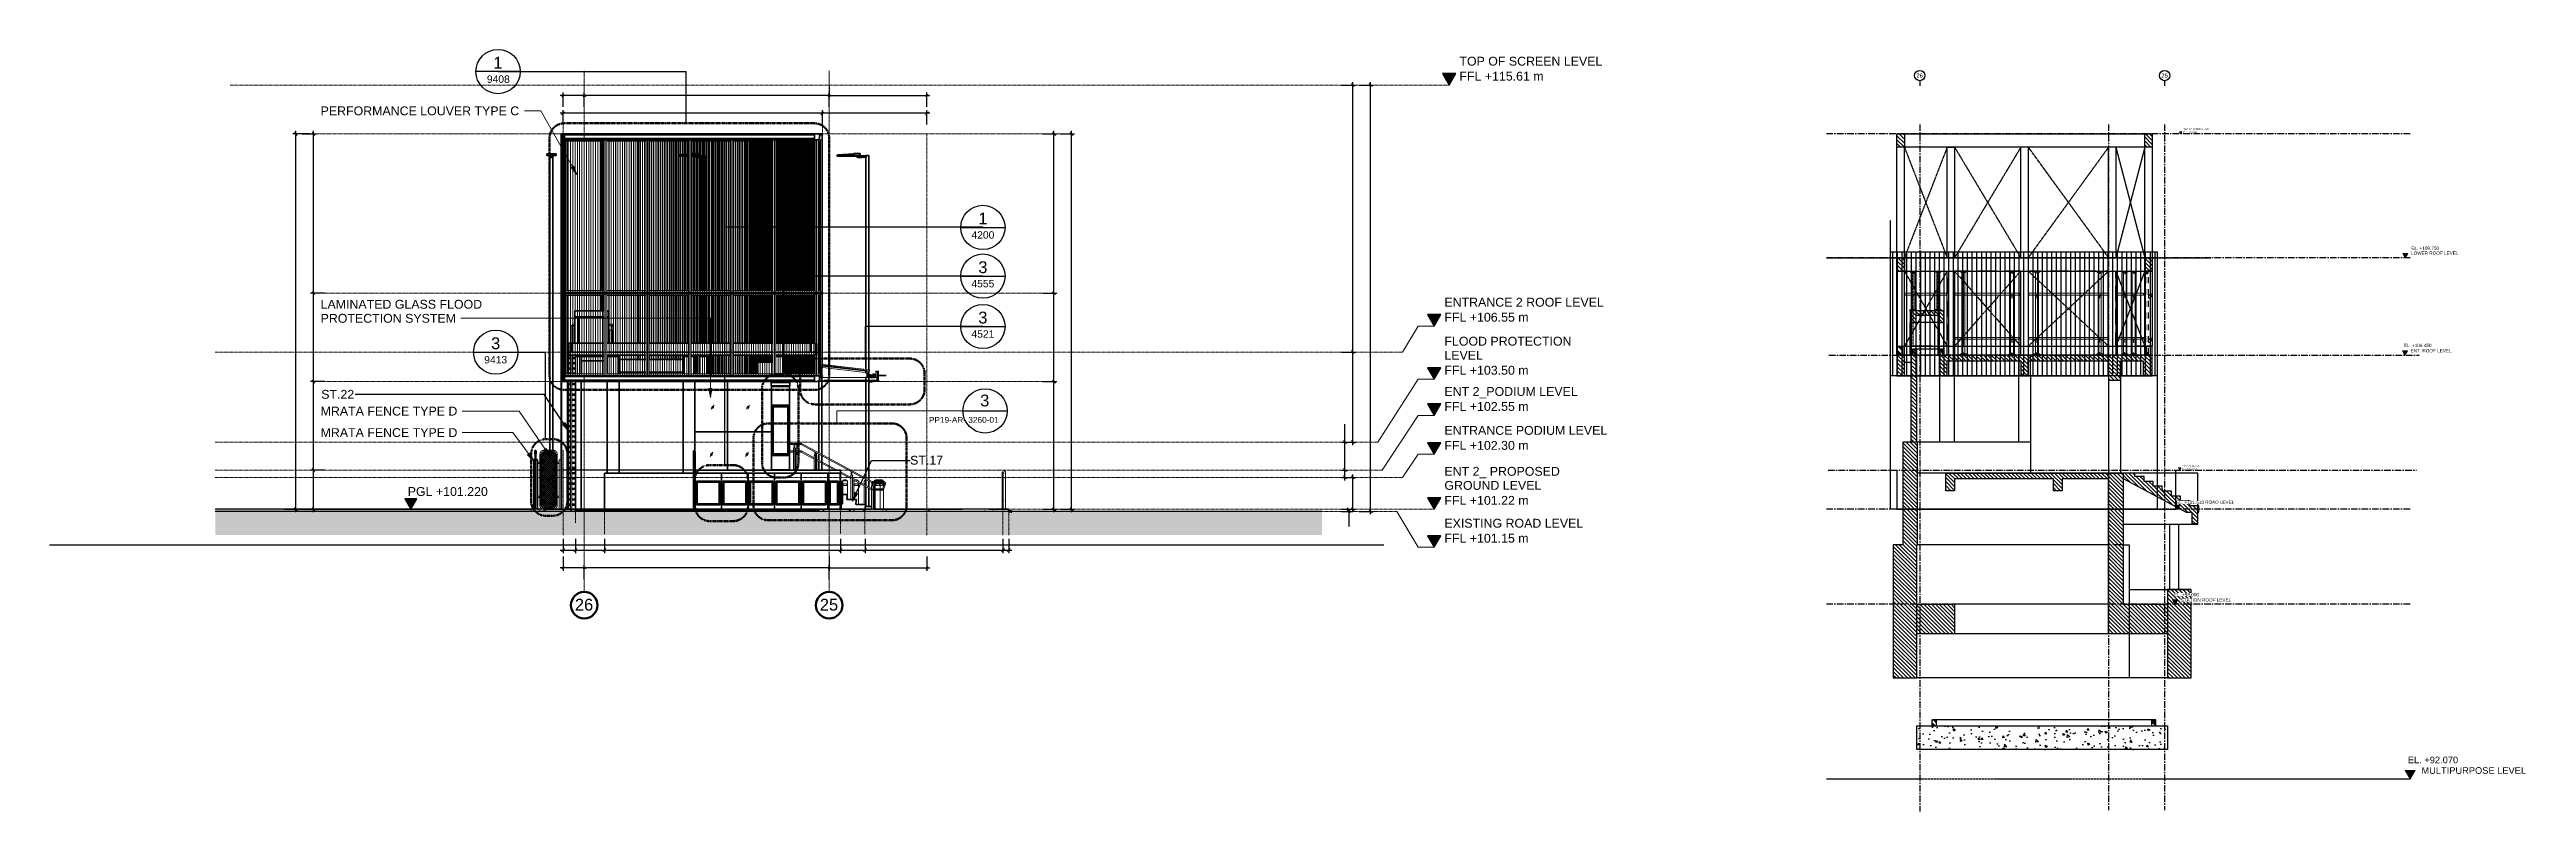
# Model space of a CAD drawing. Header units: millimetres. Extents: x 652554 to 1678317, y -308114 to 170803.
# Drawn here: x 652554 to 736487, y 90972 to 116812 of the extents above; entities that cross this region are included whole.
import ezdxf
from ezdxf.enums import TextEntityAlignment as Align

# ---------------------------------------------------------------- set-up
doc = ezdxf.new("R2010")
doc.units = ezdxf.units.MM
for name, pattern in [('CENTER', [50.8, 31.75, -6.35, 6.35, -6.35]), ('Centre', [31.75, 6.35, -4.7625, 15.875, -4.7625]), ('DPA_Grid _ Level 100', [10, 5.5, -1.6, 1.3, -1.6]), ('DPA_Hidden 50', [3, 2, -1]), ('DPA_Hidden 500', [1.4, 0.8, -0.6]), ('HIDDEN', [0.375, 0.25, -0.125]), ('XKITLINE00', [0]), ('XKITLINE02', [4, 2, -2])]:
    doc.linetypes.add(name, pattern=pattern)
for name, color, linetype in [('000 - 0_HIDE_OBJ_FRAMING_DEF_SUB_1', 7, 'Continuous'), ('CVT020_T', 7, 'Continuous'), ('DIM', 7, 'Continuous')]:
    doc.layers.add(name, color=color, linetype=linetype)
for name, color, linetype, lineweight in [('A-ANNO-DIMS', 7, 'Continuous', 9), ('A-ANNO-NOTE', 7, 'Continuous', 35), ('A-ANNO-SYMB', 7, 'Continuous', 9), ('A-COLS-E', 7, 'Continuous', 35), ('A-DETL', 7, 'Continuous', 70), ('A-DETL-GENF', 7, 'Continuous', 35), ('A-DETL-THIN', 7, 'Continuous', 25), ('A-DOOR-E', 7, 'Continuous', 25), ('A-DOOR-FRAM', 7, 'Continuous', 9), ('A-FLOR-E', 7, 'Continuous', 35), ('A-FLOR-FNSH', 7, 'Continuous', 70), ('A-FLOR-HRAL', 7, 'Continuous', 25), ('A-FLOR-LEVL', 7, 'Continuous', 9), ('A-FLOR-PATT', 7, 'Continuous', 70), ('A-GENM', 7, 'Continuous', 9), ('A-GENM-HDLN', 7, 'DPA_Hidden 500', 9), ('A-GLAZ-CURT', 7, 'Continuous', 9), ('A-GLAZ-CURT-HDLN', 7, 'Continuous', 9), ('A-GLAZ-CWMG', 7, 'Continuous', 35), ('A-WALL-PATT', 7, 'Continuous', 35), ('Bolt', 7, 'Continuous', 0), ('C-PRKG', 7, 'Continuous', 35), ('C-PRKG-HDLN', 7, 'Continuous', 9), ('E-LITE-EQPM', 7, 'Continuous', 35), ('G-ANNO-SPOR', 7, 'Continuous', 9), ('G-ANNO-TEXT', 7, 'Continuous', 9), ('I-WALL-E', 7, 'Continuous', 35), ('L-SITE', 7, 'Continuous', 35), ('P-SANR-FIXT', 7, 'Continuous', 35), ('Part', 7, 'Continuous', 0), ('S-GRID', 7, 'Continuous', 9), ('S-GRID-IDEN', 7, 'Continuous', 50), ('S-STRS-E', 7, 'Continuous', 25), ('S-STRS-IDEN', 7, 'Continuous', 25), ('WALL-E', 7, 'Continuous', 35), ('Z-230_A_LEVEL', 7, 'Continuous', 9)]:
    doc.layers.add(name, color=color, linetype=linetype, lineweight=lineweight)
doc.styles.add('Arial', font='arial.ttf')
doc.styles.add('Arial_1', font='arial.ttf', dxfattribs={"height": 125})
doc.styles.add('Arial_2', font='arial.ttf', dxfattribs={"height": 3})
doc.styles.add('Arial_3', font='arial.ttf', dxfattribs={"height": 100})
doc.styles.add('E200', font='arial.ttf', dxfattribs={"height": 900})
doc.dimstyles.new('DPA-DIM-3_0_C-C', dxfattribs={"dimscale": 304.8, "dimtxt": 153.03891, "dimasz": 0.246063, "dimexe": 0.328084, "dimexo": 0.0625, "dimgap": 0.082021, "dimtad": 1, "dimdec": 0, "dimzin": 0, "dimdsep": 46, "dimtxsty": 'Arial_2', "dimblk1": 'DOTBLANK', "dimblk2": 'DOTBLANK', "dimsah": 1, "dimcen": 0.09, "dimdle": 0.328084, "dimclrd": 7, "dimclre": 7, "dimclrt": 7, "dimadec": 8, "dimazin": 0, "dimtfac": 1, "dimtdec": 4, "dimtix": 1, "dimtmove": 0, "dimatfit": 3, "dimfxl": 0.656168, "dimfxlon": 1, "dimtvp": 1, "dimtolj": 1, "dimtzin": 0, "dimarcsym": 2})
doc.dimstyles.new('DPA-DIM-3_0_C-T', dxfattribs={"dimscale": 304.8, "dimtxt": 153.03891, "dimasz": 0.246063, "dimexe": 0.328084, "dimexo": 0.0625, "dimgap": 0.082021, "dimtad": 0, "dimjust": 2, "dimdec": 0, "dimzin": 0, "dimdsep": 46, "dimtxsty": 'Arial_2', "dimblk1": 'DOTBLANK', "dimblk2": 'OBLIQUE', "dimsah": 1, "dimcen": 0.09, "dimdle": 0.328084, "dimclrd": 7, "dimclre": 7, "dimclrt": 7, "dimadec": 8, "dimazin": 0, "dimtfac": 1, "dimtdec": 4, "dimtix": 1, "dimtmove": 2, "dimatfit": 3, "dimfxl": 0.656168, "dimfxlon": 1, "dimtvp": 1, "dimtolj": 1, "dimtzin": 0, "dimarcsym": 2})
doc.dimstyles.new('DPA-DIM-3_0_T-T', dxfattribs={"dimscale": 304.8, "dimtxt": 153.03891, "dimasz": 0.328084, "dimexe": 0.328084, "dimexo": 0.0625, "dimgap": 0.082021, "dimtad": 1, "dimdec": 0, "dimzin": 0, "dimdsep": 46, "dimtxsty": 'Arial_2', "dimblk1": 'OBLIQUE', "dimblk2": 'OBLIQUE', "dimsah": 1, "dimcen": 0.09, "dimdle": 0.328084, "dimclrd": 7, "dimclre": 7, "dimclrt": 7, "dimadec": 8, "dimazin": 0, "dimtfac": 1, "dimtdec": 4, "dimtix": 1, "dimtmove": 0, "dimatfit": 3, "dimfxl": 0.656168, "dimfxlon": 1, "dimtvp": 1, "dimtolj": 1, "dimtzin": 0, "dimarcsym": 2})
doc.dimstyles.new('DPA-DIM-3_0_T-T_1', dxfattribs={"dimscale": 304.8, "dimtxt": 153.03891, "dimasz": 0.328084, "dimexe": 0.328084, "dimexo": 0.0625, "dimgap": 0.082021, "dimtad": 1, "dimdec": 0, "dimzin": 0, "dimdsep": 46, "dimtxsty": 'Arial_2', "dimblk1": 'OBLIQUE', "dimblk2": 'OBLIQUE', "dimsah": 1, "dimcen": 0.09, "dimdle": 0.328084, "dimclrd": 7, "dimclre": 7, "dimclrt": 7, "dimadec": 8, "dimazin": 0, "dimtfac": 1, "dimtdec": 4, "dimtix": 1, "dimtmove": 1, "dimatfit": 3, "dimfxl": 0.656168, "dimfxlon": 1, "dimtvp": 1, "dimtolj": 1, "dimtzin": 0, "dimarcsym": 2})
pattern_1 = [(45, (-947147.55, 298469.64), (-159.099026, 159.099026), []), (45, (-947094.51, 298469.64), (-159.099026, 159.099026), []), (45, (-947041.48, 298469.64), (-159.099026, 159.099026), []), (45, (-946988.45, 298469.64), (-159.099026, 159.099026), [])]
pattern_2 = [(45, (-947147.55, 298469.645), (-66.2912607, 66.2912607), [])]

msp = doc.modelspace()

# ---------------------------------------------------------------- texts
at = {"layer": 'A-ANNO-NOTE', "color": 7, "lineweight": 9, "attachment_point": 1}
for s, insert, char_height, width, style in [('9408', (667373.7307, 115932.8013), 250, 929.9575, 'Arial_1'), ('1', (667590.7438, 116564.4379), 400, 376.793125, 'Arial'), ('1', (684025.084, 111280.9535), 400, 376.793125, 'Arial'), ('4200', (683793.0971, 110649.317), 250, 929.9575, 'Arial_1'), ('3', (684025.084, 109629.6659), 400, 376.793125, 'Arial'), ('4555', (683793.0971, 108998.0294), 250, 929.9575, 'Arial_1'), ('3', (684025.084, 107922.1412), 400, 376.793125, 'Arial'), ('3', (667515.8164, 107049.1793), 400, 376.793125, 'Arial'), ('4521', (683793.0971, 107290.5047), 250, 929.9575, 'Arial_1'), ('9413', (667283.8295, 106417.5428), 250, 929.9575, 'Arial_1')]:
    msp.add_mtext(s, dxfattribs=dict(at, insert=insert, char_height=char_height, width=width, style=style))
at = {"layer": 'A-ANNO-SYMB', "color": 7, "attachment_point": 1}
for s, insert, char_height, width, style in [('3', (684088.7746, 105109.5094), 400, 376.793125, 'Arial'), ('PP19-AR- 3260-01', (682353.516, 104352.5592), 200, 2918.1425, 'Arial_3')]:
    msp.add_mtext(s, dxfattribs=dict(at, insert=insert, char_height=char_height, width=width, style=style))
at = {"layer": 'A-FLOR-LEVL', "color": 7, "insert": (699820.0292, 102657.4096), "char_height": 300, "width": 4818.141875, "attachment_point": 1, "style": 'Arial_2', "bg_fill": 3, "box_fill_scale": 1.25, "bg_fill_color": 256, "bg_fill_true_color": 13158600, "bg_fill_transparency": 0}
msp.add_mtext('ENT 2_ PROPOSED', dxfattribs=at)
at = {"layer": 'G-ANNO-TEXT', "color": 7, "char_height": 300, "attachment_point": 1, "style": 'Arial_2'}
for s, insert, width in [('PERFORMANCE LOUVER TYPE C', (661739.8338, 114881.7425), 8257.38125), ('LAMINATED GLASS FLOOD ', (661739.8338, 108322.5983), 6878.47875), ('PROTECTION SYSTEM', (661739.8338, 107846.3483), 5643.88), ('MRATA FENCE TYPE D', (661739.8338, 104699.282), 5691.98125), ('MRATA FENCE TYPE D', (661739.8338, 103971.2749), 5691.98125)]:
    msp.add_mtext(s, dxfattribs=dict(at, insert=insert, width=width))
at = {"layer": 'S-GRID-IDEN', "color": 7, "lineweight": 9, "char_height": 400, "width": 753.58625, "attachment_point": 1, "style": 'Arial'}
for s, insert in [('26', (670354.9894, 98184.7545)), ('25', (678654.9894, 98184.7545))]:
    msp.add_mtext(s, dxfattribs=dict(at, insert=insert))
at = {"layer": 'S-STRS-IDEN', "color": 7, "lineweight": 9, "char_height": 300, "width": 1386.919375, "attachment_point": 1, "style": 'Arial_2'}
for s, insert in [('ST.22', (661759.5112, 105269.0973)), ('ST.17', (681714.5696, 103034.5611))]:
    msp.add_mtext(s, dxfattribs=dict(at, insert=insert))
at = {"layer": 'Z-230_A_LEVEL', "color": 7, "style": 'Arial_2'}
for s, p in [('TOP OF SCREEN LEVEL', (724863.9226, 114079.4162)), ('EL. +113.950', (724863.6439, 113977.0031)), ('PODIUM LEVEL', (724826.2919, 102670.4321)), ('EL. +102.550', (724831.3488, 102578.4335))]:
    msp.add_text(s, height=56.25, rotation=360, dxfattribs=at).set_placement(p)

# ---------------------------------------------------------------- blocks, each defined once
blk = doc.blocks.new('SE Elv.3')
at = {"layer": 'Defpoints'}
h = blk.add_hatch(dxfattribs=at)
h.set_pattern_fill('ANSI31', scale=750)
h.set_pattern_definition(pattern_2)
h.paths.add_polyline_path([(715424, 123844), (715674, 123844), (715674, 124294), (715424, 124294)])
h = blk.add_hatch(dxfattribs=at)
h.set_pattern_fill('ANSI31', scale=750)
h.set_pattern_definition(pattern_2)
h.paths.add_polyline_path([(723818, 123844), (724068, 123844), (724068, 124294), (723818, 124294)])
h = blk.add_hatch(dxfattribs=at)
h.set_pattern_fill('ANSI31', scale=750)
h.set_pattern_definition(pattern_2)
h.paths.add_polyline_path([(715424, 119644), (715674, 119644), (715674, 120094), (715424, 120094)])
h = blk.add_hatch(dxfattribs=at)
h.set_pattern_fill('ANSI31', scale=750)
h.set_pattern_definition(pattern_2)
h.paths.add_polyline_path([(723818, 119644), (724068, 119644), (724068, 120094), (723818, 120094)])
h = blk.add_hatch(dxfattribs=at)
h.set_pattern_fill('ANSI31', scale=750)
h.set_pattern_definition([(45, (-947127.55, 298469.645), (-66.2912607, 66.2912607), [])])
h.paths.add_polyline_path([(722678, 118144), (722678, 117894), (722478, 117894), (722478, 118294), (723618, 118294), (723618, 117894), (723418, 117894), (723418, 118144)])
h = blk.add_hatch(dxfattribs=at)
h.set_pattern_fill('ANSI31', scale=750)
h.set_pattern_definition(pattern_2)
edge = h.paths.add_edge_path()
edge.add_line((722618, 116794), (722618, 116094))
edge.add_line((722618, 116094), (722368, 116094))
edge.add_line((722368, 116094), (722368, 116594))
edge.add_line((722368, 116594), (719873, 116594))
edge.add_line((719873, 116594), (719873, 116094))
edge.add_line((719873, 116094), (719623, 116094))
edge.add_line((719623, 116094), (719623, 116594))
edge.add_line((719623, 116594), (716898, 116594))
edge.add_line((716898, 116594), (716898, 115944))
edge.add_line((716898, 115944), (716498, 115944))
edge.add_line((716498, 115944), (716498, 116594))
edge.add_line((716498, 116594), (715724, 116594))
edge.add_line((715724, 116594), (715724, 116094))
edge.add_line((715724, 116094), (715424, 116094))
edge.add_line((715424, 116094), (715424, 116794))
edge.add_line((715424, 116794), (722618, 116793))
h = blk.add_hatch(dxfattribs=at)
h.set_pattern_fill('ANSI34', scale=300)
h.set_pattern_definition(pattern_1)
h.paths.add_polyline_path([(722478, 116994), (722618, 116994), (722618, 116794), (722478, 116794)])
h = blk.add_hatch(dxfattribs=at)
h.set_pattern_fill('ANSI31', scale=750)
h.set_pattern_definition(pattern_2)
edge = h.paths.add_edge_path()
edge.add_line((723398, 116794), (723598, 116794))
edge.add_line((723598, 116794), (723598, 113844))
edge.add_line((723598, 113844), (723868, 113844))
edge.add_line((723868, 113844), (723868, 110364))
edge.add_line((723868, 110364), (724198, 110364))
edge.add_line((724198, 110364), (724198, 105844))
edge.add_line((724198, 105844), (723398, 105844))
edge.add_line((723398, 105844), (723398, 110364))
edge.add_line((723398, 110364), (723368, 110364))
edge.add_line((723368, 110364), (723368, 113844))
edge.add_line((723368, 113844), (723398, 113844))
edge.add_line((723398, 113844), (723398, 116794))
h = blk.add_hatch(dxfattribs=at)
h.set_pattern_fill('ANSI34', scale=300)
h.set_pattern_definition(pattern_1)
h.paths.add_polyline_path([(723398, 116994), (723538, 116994), (723538, 116794), (723398, 116794)])
h = blk.add_hatch(dxfattribs=at)
h.set_pattern_fill('ANSI31', scale=750)
h.set_pattern_definition(pattern_2)
h.paths.add_polyline_path([(723818, 116794), (724068, 116794), (724068, 116094), (723818, 116094)])
h = blk.add_hatch(dxfattribs=at)
h.set_pattern_fill('ANSI34', scale=300)
h.set_pattern_definition(pattern_1)
h.paths.add_polyline_path([(723878, 116794), (724078, 116794), (724078, 117094), (723878, 117094)])
h = blk.add_hatch(dxfattribs=at)
h.set_pattern_fill('ANSI31', scale=750)
h.set_pattern_definition(pattern_2)
h.paths.add_polyline_path([(714073, 111464), (714073, 111080), (713873, 111082), (713873, 111464), (713836, 111464), (713836, 111680), (714146, 111680), (714146, 111846), (714456, 111846), (714456, 112012), (714766, 112012), (714766, 112179), (715076, 112179), (715082, 112345), (715386, 112345), (715386, 112511), (715696, 112511), (715696, 112677), (716006, 112677), (716006, 112794), (716398, 112794), (716398, 112604), (714271, 111464)])
h = blk.add_hatch(dxfattribs=at)
h.set_pattern_fill('ANSI31', scale=750)
h.set_pattern_definition(pattern_2)
edge = h.paths.add_edge_path()
edge.add_line((714898, 107344), (716898, 107344))
edge.add_line((716898, 107344), (716898, 112794))
edge.add_line((716898, 112794), (716398, 112794))
edge.add_line((716398, 112794), (716398, 108344))
edge.add_line((716398, 108344), (714898, 108344))
edge.add_line((714898, 108344), (714898, 107344))
h = blk.add_hatch(dxfattribs=at)
h.set_pattern_fill('ANSI31', scale=750)
h.set_pattern_definition(pattern_2)
h.paths.add_polyline_path([(716898, 112794), (716898, 112594), (718468, 112594), (718468, 112194), (718768, 112194), (718768, 112594), (722118, 112594), (722118, 112194), (722418, 112194), (722418, 112794)])
h = blk.add_hatch(dxfattribs=at)
h.set_pattern_fill('ANSI31', scale=750)
h.set_pattern_definition(pattern_2)
h.paths.add_polyline_path([(714898, 105844), (714098, 105844), (714098, 108844), (714898, 108844)])
h = blk.add_hatch(dxfattribs=at)
h.set_pattern_fill('ANSI31', scale=750)
h.set_pattern_definition(pattern_2)
h.paths.add_polyline_path([(722118, 107344), (723398, 107344), (723398, 108344), (722118, 108344)])
h = blk.add_hatch(dxfattribs=at)
h.set_pattern_fill('AR-CONC', scale=100)
h.set_pattern_definition([(50, (-947147.55, 298469.64), (717.26018, -62.75213), [75, -825]), (355, (-947147.55, 298469.64), (-138.75133, 752.19213), [60, -660]), (100.451444, (-947087.8, 298464.4), (578.50885, 689.44), [63.7402, -701.1421]), (46.1842, (-947147.55, 298669.64), (1067.24133, -165.5193), [112.5, -1237.5]), (96.635635, (-947058.6, 298655.9), (934.66195, 974.1186), [95.61034, -1051.71376]), (351.184164, (-947147.5, 298669.6), (934.66195, 974.1186), [90, -990]), (21, (-947047.55, 298619.64), (596.90705, -402.6189), [75, -825]), (326, (-947047.55, 298619.64), (243.31533, 725.15005), [60, -660]), (71.451445, (-946997.8, 298586.1), (840.22238, 322.53115), [63.7402, -701.1421]), (37.5, (-947147.55, 298469.64), (12.159855, 332.893854), [0, -652, 0, -670, 0, -662.5]), (7.5, (-947147.55, 298469.64), (263.06954, 394.41171), [0, -382, 0, -637, 0, -252.5]), (327.5, (-947370.55, 298469.64), (533.822436, -22.55487), [0, -250, 0, -780, 0, -1035]), (317.5, (-947470.55, 298469.64), (583.18617, 100.10498), [0, -325, 0, -518, 0, -735])])
h.paths.add_polyline_path([(714898, 103419), (723398, 103419), (723398, 104219), (714898, 104219)])
h = blk.add_hatch(dxfattribs=at)
h.set_pattern_fill('ANSI34', scale=300)
h.set_pattern_definition(pattern_1)
h.paths.add_polyline_path([(715438, 104219), (715298, 104219), (715298, 104419), (715438, 104419)])
h = blk.add_hatch(dxfattribs=at)
h.set_pattern_fill('ANSI34', scale=300)
h.set_pattern_definition(pattern_1)
h.paths.add_polyline_path([(722878, 104419), (722738, 104419), (722738, 104219), (722878, 104219)])
at = {"layer": 'Defpoints', "color": 7}
for p, q in [((715674, 123844), (716647, 120094)), ((716647, 123844), (715674, 120094)), ((715674, 119644), (716647, 117094)), ((716647, 119644), (715674, 117094))]:
    blk.add_line(p, q, dxfattribs=at)
at = {"layer": 'Defpoints', "color": 7, "linetype": 'HIDDEN', "ltscale": 10}
for p, q in [((716898, 123844), (719623, 120094)), ((719623, 123844), (716898, 120094)), ((719873, 123844), (722118, 120094)), ((722118, 123844), (719873, 120094)), ((722368, 123844), (723818, 120094)), ((723818, 123844), (722368, 120094)), ((716897, 119644), (719623, 117094)), ((719623, 119644), (716898, 117094)), ((719873, 119644), (722118, 117094)), ((722118, 119644), (719873, 117094)), ((722368, 119644), (723818, 117094)), ((723818, 119644), (722368, 117094))]:
    blk.add_line(p, q, dxfattribs=at)
at = {"layer": 'Defpoints', "color": 7, "linetype": 'CENTER', "ltscale": 7}
for points in [[(706682, 124294), (726460, 124294)], [(714998, 124615), (714998, 101362)], [(716898, 124615), (716898, 101362)], [(723298, 124615), (723298, 101316)], [(706682, 120094), (726460, 120094)], [(726375, 116794), (706375, 116794)], [(726405, 112894), (706463, 112894)], [(706682, 111564), (726460, 111564)], [(706682, 108344), (726460, 108344)]]:
    blk.add_lwpolyline(points, dxfattribs=at)
at = {"layer": 'Defpoints', "color": 7}
for points in [[(724068, 124294), (715424, 124294)], [(715424, 123844), (724068, 123844)], [(715424, 123844), (715424, 117094)], [(715674, 116794), (715674, 123844)], [(716647, 123844), (716897, 123844)], [(716647, 123844), (716647, 120094)], [(716897, 120094), (716897, 123844)], [(719623, 123844), (719873, 123844)], [(719623, 123844), (719623, 120094)], [(719873, 120094), (719873, 123844)], [(722368, 123844), (722118, 123844)], [(722118, 123844), (722118, 120094)], [(722368, 120094), (722368, 123844)], [(723818, 116794), (723818, 123844)], [(724068, 117094), (724068, 123844)], [(715424, 120094), (724068, 120094)], [(724068, 119644), (715424, 119644)], [(716647, 119644), (716647, 116794)], [(716897, 116794), (716897, 119644)], [(719623, 119644), (719623, 116794)], [(719873, 116794), (719873, 119644)], [(722118, 119644), (722118, 116794)], [(722368, 116794), (722368, 119644)], [(722678, 118144), (722678, 117894), (722478, 117894), (722478, 118294), (723618, 118294), (723618, 117894), (723418, 117894), (723418, 118144), (722678, 118144)], [(722478, 116794), (722478, 117894)], [(722678, 117894), (723418, 117894)], [(722678, 116794), (722678, 117894)], [(723418, 116994), (723418, 117894)], [(723618, 116794), (723618, 117894)], [(723878, 117094), (715424, 117094)], [(715424, 116794), (724078, 116794)], [(722618, 116794), (722618, 116094), (722368, 116094), (722368, 116594), (719873, 116594), (719873, 116094), (719623, 116094), (719623, 116594), (716898, 116594), (716898, 115944), (716498, 115944), (716498, 116594), (715724, 116594), (715724, 116094), (715424, 116094), (715424, 116794), (722618, 116793)], [(722118, 116794), (722118, 116094)], [(722478, 116994), (723538, 116994)], [(723398, 116794), (723598, 116794), (723598, 113844), (723868, 113844), (723868, 110364), (724198, 110364), (724198, 105844), (723398, 105844), (723398, 110364), (723368, 110364), (723368, 113844), (723398, 113844), (723398, 116794)], [(716498, 116094), (715724, 116094)], [(716498, 116594), (716498, 112794)], [(723818, 116094), (716898, 116094)], [(716898, 115944), (716898, 112794)], [(719548, 116094), (719548, 112794)], [(719948, 116094), (719948, 113844)], [(722118, 113844), (722118, 116094)], [(722618, 113844), (722618, 116094)], [(719548, 113844), (723598, 113844)], [(714073, 111464), (714073, 111080), (713873, 111082), (713873, 111464), (713836, 111464), (713836, 111680), (714146, 111680), (714146, 111846), (714456, 111846), (714456, 112012), (714766, 112012), (714766, 112179), (715076, 112179), (715082, 112345), (715386, 112345), (715386, 112511), (715696, 112511), (715696, 112677), (716006, 112677), (716006, 112794), (716398, 112794), (716398, 112604), (714271, 111464), (714073, 111464)], [(713873, 112794), (723368, 112794)], [(713873, 111044), (713873, 112794)], [(714898, 107344), (716898, 107344), (716898, 112794), (716398, 112794), (716398, 108344), (714898, 108344), (714898, 107344)], [(713873, 111044), (716398, 111044)], [(714528, 111044), (714528, 108844)], [(714828, 111044), (714828, 108844)], [(716398, 110364), (716198, 110364)], [(716198, 110364), (716198, 108344)], [(716898, 110364), (723398, 110364)], [(716198, 108844), (714098, 108844)], [(716898, 108344), (722118, 108344)], [(716198, 107344), (716198, 105844)], [(716898, 107344), (722118, 107344)], [(714898, 105844), (723398, 105844)], [(715298, 104419), (722878, 104419)]]:
    blk.add_lwpolyline(points, dxfattribs=at)
for points in [[(715424, 123844), (715674, 123844), (715674, 124294), (715424, 124294)], [(723818, 123844), (724068, 123844), (724068, 124294), (723818, 124294)], [(715424, 119644), (715674, 119644), (715674, 120094), (715424, 120094)], [(723818, 119644), (724068, 119644), (724068, 120094), (723818, 120094)], [(715424, 117094), (715624, 117094), (715624, 116794), (715424, 116794)], [(722478, 116994), (722618, 116994), (722618, 116794), (722478, 116794)], [(723398, 116994), (723538, 116994), (723538, 116794), (723398, 116794)], [(723598, 116544), (723818, 116544), (723818, 116794), (723598, 116794)], [(723818, 116794), (724068, 116794), (724068, 116094), (723818, 116094)], [(723878, 116794), (724078, 116794), (724078, 117094), (723878, 117094)], [(716898, 112794), (716898, 112594), (718468, 112594), (718468, 112194), (718768, 112194), (718768, 112594), (722118, 112594), (722118, 112194), (722418, 112194), (722418, 112794)], [(714898, 105844), (714098, 105844), (714098, 108844), (714898, 108844)], [(722118, 107344), (723398, 107344), (723398, 108344), (722118, 108344)], [(714898, 103419), (723398, 103419), (723398, 104219), (714898, 104219)], [(715438, 104219), (715298, 104219), (715298, 104419), (715438, 104419)], [(722878, 104419), (722738, 104419), (722738, 104219), (722878, 104219)]]:
    blk.add_lwpolyline(points, close=True, dxfattribs=at)
at = {"layer": 'Defpoints', "color": 7, "linetype": 'HIDDEN', "ltscale": 7}
blk.add_lwpolyline([(719548, 116794), (719948, 116794), (719948, 116094), (719548, 116094)], close=True, dxfattribs=at)
at = {"layer": 'Defpoints', "color": 7, "linetype": 'HIDDEN', "ltscale": 5}
for points in [[(716498, 116094), (716898, 116094)], [(716398, 110364), (716898, 110364)]]:
    blk.add_lwpolyline(points, dxfattribs=at)
at = {"layer": 'Defpoints', "color": 7, "linetype": 'HIDDEN', "ltscale": 7}
blk.add_lwpolyline([(716198, 108344), (716198, 107344)], dxfattribs=at)
at = {"layer": 'Defpoints', "color": 7, "linetype": 'CENTER', "ltscale": 2}
blk.add_lwpolyline([(706682, 102414), (726460, 102414)], dxfattribs=at)
blk = doc.blocks.new('Level - STR - Level-4265360-SECTION E')
at = {"layer": 'Z-230_A_LEVEL'}
blk.add_hatch(color=7, dxfattribs=at).paths.add_polyline_path([(25324, 101929), (25773, 101152), (26221, 101929)])
at = {"layer": 'Z-230_A_LEVEL', "color": 7}
for p, q in [((25324, 101929), (26221, 101929)), ((25773, 101152), (25324, 101929)), ((26221, 101929), (25773, 101152))]:
    blk.add_line(p, q, dxfattribs=at)
blk = doc.blocks.new('A')
at = {"layer": 'CVT020_T', "color": 7}
blk.add_line((0, 250), (0, 0), dxfattribs=at)
blk.add_circle((0, 500), 250, dxfattribs=at)
at = {"layer": 'CVT020_T', "color": 7, "style": 'E200', "width": 0.8}
blk.add_attdef('TEXT', text='', height=200, rotation=0, dxfattribs=at).set_placement((0, 500), align=Align.MIDDLE)
blk = doc.blocks.new('*A11033146')
at = {"layer": 'Part', "color": 7, "linetype": 'XKITLINE00', "lineweight": 0}
for p, q in [((3288.653815, 385.533191), (3288.653815, 384.883191)), ((3288.653815, 385.533191), (3310.703815, 385.533191)), ((3288.653815, 384.883191), (3310.703815, 384.883191)), ((3310.703815, 385.533191), (3310.703815, 384.883191))]:
    blk.add_line(p, q, dxfattribs=at)
blk = doc.blocks.new('*A11123147')
at = {"layer": 'Part', "color": 7, "linetype": 'XKITLINE00', "lineweight": 0}
for p, q in [((3337.163815, 392.633191), (3337.163815, 385.533191)), ((3337.163815, 392.633191), (3338.163815, 392.633191)), ((3338.163815, 392.633191), (3338.163815, 385.533191)), ((3337.163815, 384.823191), (3337.163815, 370.533191)), ((3338.163815, 384.823191), (3338.163815, 370.533191)), ((3337.163815, 369.823191), (3337.163815, 364.933191)), ((3338.163815, 369.823191), (3338.163815, 364.933191)), ((3337.163815, 364.933191), (3338.163815, 364.933191))]:
    blk.add_line(p, q, dxfattribs=at)
at = {"layer": 'Part', "color": 7, "linetype": 'XKITLINE02', "lineweight": 0}
for p, q in [((3337.163815, 385.533191), (3337.163815, 384.823191)), ((3338.163815, 385.533191), (3338.163815, 384.823191)), ((3337.163815, 370.533191), (3337.163815, 369.823191)), ((3338.163815, 370.533191), (3338.163815, 369.823191))]:
    blk.add_line(p, q, dxfattribs=at)
blk = doc.blocks.new('*A11133148')
at = {"layer": 'Part', "color": 7, "linetype": 'XKITLINE00', "lineweight": 0}
for p, q in [((3345.663815, 392.633191), (3345.663815, 385.533191)), ((3345.663815, 392.633191), (3346.663815, 392.633191)), ((3346.663815, 392.633191), (3346.663815, 385.533191)), ((3345.663815, 384.823191), (3345.663815, 370.533191)), ((3346.663815, 384.823191), (3346.663815, 370.533191)), ((3345.663815, 369.823191), (3345.663815, 364.933191)), ((3346.663815, 369.823191), (3346.663815, 364.933191)), ((3346.663815, 364.933191), (3345.663815, 364.933191))]:
    blk.add_line(p, q, dxfattribs=at)
at = {"layer": 'Part', "color": 7, "linetype": 'XKITLINE02', "lineweight": 0}
for p, q in [((3345.663815, 385.533191), (3345.663815, 384.823191)), ((3346.663815, 385.533191), (3346.663815, 384.823191)), ((3345.663815, 370.533191), (3345.663815, 369.823191)), ((3346.663815, 370.533191), (3346.663815, 369.823191))]:
    blk.add_line(p, q, dxfattribs=at)
blk = doc.blocks.new('*A11143149')
at = {"layer": 'Part', "color": 7, "linetype": 'XKITLINE00', "lineweight": 0}
for p, q in [((3348.643815, 392.633191), (3348.643815, 385.533191)), ((3348.643815, 392.633191), (3349.643815, 392.633191)), ((3349.643815, 392.633191), (3349.643815, 385.533191)), ((3348.643815, 384.823191), (3348.643815, 370.533191)), ((3349.643815, 384.823191), (3349.643815, 370.533191)), ((3348.643815, 369.823191), (3348.643815, 364.933191)), ((3349.643815, 369.823191), (3349.643815, 364.933191)), ((3349.643815, 364.933191), (3348.643815, 364.933191))]:
    blk.add_line(p, q, dxfattribs=at)
at = {"layer": 'Part', "color": 7, "linetype": 'XKITLINE02', "lineweight": 0}
for p, q in [((3348.643815, 385.533191), (3348.643815, 384.823191)), ((3349.643815, 385.533191), (3349.643815, 384.823191)), ((3348.643815, 370.533191), (3348.643815, 369.823191)), ((3349.643815, 370.533191), (3349.643815, 369.823191))]:
    blk.add_line(p, q, dxfattribs=at)
blk = doc.blocks.new('*A11153150')
at = {"layer": 'Part', "color": 7, "linetype": 'XKITLINE02', "lineweight": 0}
for p, q in [((3353.143815, 364.933191), (3353.143815, 392.633191)), ((3353.143815, 392.633191), (3354.143815, 392.633191)), ((3353.223815, 364.933191), (3353.223815, 392.633191)), ((3354.063815, 364.933191), (3354.063815, 392.633191)), ((3354.143815, 364.933191), (3354.143815, 392.633191)), ((3354.143815, 364.933191), (3353.143815, 364.933191))]:
    blk.add_line(p, q, dxfattribs=at)
blk = doc.blocks.new('*A11183151')
at = {"layer": 'Part', "color": 7, "linetype": 'XKITLINE00', "lineweight": 0}
for p, q in [((3288.653815, 370.533191), (3288.653815, 369.883191)), ((3288.653815, 370.533191), (3310.703815, 370.533191)), ((3288.653815, 369.883191), (3310.703815, 369.883191)), ((3310.703815, 370.533191), (3310.703815, 369.883191))]:
    blk.add_line(p, q, dxfattribs=at)
blk = doc.blocks.new('*A11193152')
at = {"layer": 'Part', "color": 7, "linetype": 'XKITLINE00', "lineweight": 0}
for p, q in [((3307.403815, 392.633191), (3307.403815, 385.533191)), ((3307.403815, 392.633191), (3308.403815, 392.633191)), ((3308.403815, 392.633191), (3308.403815, 385.533191)), ((3307.403815, 384.823191), (3307.403815, 370.533191)), ((3308.403815, 384.823191), (3308.403815, 370.533191)), ((3307.403815, 369.823191), (3307.403815, 364.933191)), ((3308.403815, 369.823191), (3308.403815, 364.933191)), ((3308.403815, 364.933191), (3307.403815, 364.933191))]:
    blk.add_line(p, q, dxfattribs=at)
at = {"layer": 'Part', "color": 7, "linetype": 'XKITLINE02', "lineweight": 0}
for p, q in [((3307.403815, 385.533191), (3307.403815, 384.823191)), ((3308.403815, 385.533191), (3308.403815, 384.823191)), ((3307.403815, 370.533191), (3307.403815, 369.823191)), ((3308.403815, 370.533191), (3308.403815, 369.823191))]:
    blk.add_line(p, q, dxfattribs=at)
blk = doc.blocks.new('*A11203153')
at = {"layer": 'Part', "color": 7, "linetype": 'XKITLINE00', "lineweight": 0}
for p, q in [((3290.953815, 392.633191), (3290.953815, 385.533191)), ((3290.953815, 392.633191), (3291.953815, 392.633191)), ((3291.953815, 392.633191), (3291.953815, 385.533191)), ((3290.953815, 384.823191), (3290.953815, 370.533191)), ((3291.953815, 384.823191), (3291.953815, 370.533191)), ((3290.953815, 369.823191), (3290.953815, 364.933191)), ((3291.953815, 369.823191), (3291.953815, 364.933191)), ((3291.953815, 364.933191), (3290.953815, 364.933191))]:
    blk.add_line(p, q, dxfattribs=at)
at = {"layer": 'Part', "color": 7, "linetype": 'XKITLINE02', "lineweight": 0}
for p, q in [((3290.953815, 385.533191), (3290.953815, 384.823191)), ((3291.953815, 385.533191), (3291.953815, 384.823191)), ((3290.953815, 370.533191), (3290.953815, 369.823191)), ((3291.953815, 370.533191), (3291.953815, 369.823191))]:
    blk.add_line(p, q, dxfattribs=at)
blk = doc.blocks.new('*A11213154')
at = {"layer": 'Part', "color": 7, "linetype": 'XKITLINE00', "lineweight": 0}
for p, q in [((3315.903815, 392.633191), (3315.903815, 385.533191)), ((3315.903815, 392.633191), (3316.903815, 392.633191)), ((3316.903815, 392.633191), (3316.903815, 385.533191)), ((3315.903815, 384.823191), (3315.903815, 370.533191)), ((3316.903815, 384.823191), (3316.903815, 370.533191)), ((3315.903815, 369.823191), (3315.903815, 364.933191)), ((3316.903815, 369.823191), (3316.903815, 364.933191)), ((3315.903815, 364.933191), (3316.903815, 364.933191))]:
    blk.add_line(p, q, dxfattribs=at)
at = {"layer": 'Part', "color": 7, "linetype": 'XKITLINE02', "lineweight": 0}
for p, q in [((3315.903815, 385.533191), (3315.903815, 384.823191)), ((3316.903815, 385.533191), (3316.903815, 384.823191)), ((3315.903815, 370.533191), (3315.903815, 369.823191)), ((3316.903815, 370.533191), (3316.903815, 369.823191))]:
    blk.add_line(p, q, dxfattribs=at)
blk = doc.blocks.new('*A11223155')
at = {"layer": 'Part', "color": 7, "linetype": 'XKITLINE00', "lineweight": 0}
for p, q in [((3290.353815, 364.733191), (3290.353815, 364.833191)), ((3290.353815, 364.833191), (3292.553815, 364.833191)), ((3290.353815, 364.733191), (3292.553815, 364.733191)), ((3292.553815, 364.733191), (3292.553815, 364.833191))]:
    blk.add_line(p, q, dxfattribs=at)
blk = doc.blocks.new('*A11233156')
at = {"layer": 'Part', "color": 7, "linetype": 'XKITLINE00', "lineweight": 0}
for p, q in [((3290.823815, 364.833191), (3290.823815, 364.883191)), ((3290.823815, 364.883191), (3291.373815, 364.883191)), ((3291.373815, 364.933191), (3291.373815, 364.883191)), ((3291.423815, 364.933191), (3291.423815, 364.833191))]:
    blk.add_line(p, q, dxfattribs=at)
at = {"layer": 'Part', "color": 7, "linetype": 'XKITLINE02', "lineweight": 0}
for p, q in [((3291.423815, 364.833191), (3290.823815, 364.833191)), ((3291.373815, 365.433191), (3291.373815, 364.933191)), ((3291.373815, 365.433191), (3291.423815, 365.433191)), ((3291.423815, 365.433191), (3291.423815, 364.933191))]:
    blk.add_line(p, q, dxfattribs=at)
blk = doc.blocks.new('*A11243157')
at = {"layer": 'Part', "color": 7, "linetype": 'XKITLINE00', "lineweight": 0}
for p, q in [((3290.353815, 364.733191), (3290.153815, 364.533191)), ((3292.553815, 364.733191), (3290.353815, 364.733191)), ((3292.753815, 364.533191), (3292.553815, 364.733191))]:
    blk.add_line(p, q, dxfattribs=at)
at = {"layer": 'Part', "color": 7, "linetype": 'XKITLINE02', "lineweight": 0}
blk.add_line((3290.153815, 364.533191), (3292.753815, 364.533191), dxfattribs=at)
blk = doc.blocks.new('*A11253158')
at = {"layer": 'Part', "color": 7, "linetype": 'XKITLINE00', "lineweight": 0}
for p, q in [((3307.933815, 369.823191), (3307.873815, 369.823191)), ((3307.873815, 369.823191), (3307.873815, 368.823191)), ((3307.873815, 369.523191), (3307.933815, 369.523191)), ((3307.933815, 369.823191), (3307.933815, 368.823191)), ((3307.873815, 368.823191), (3307.933815, 368.823191))]:
    blk.add_line(p, q, dxfattribs=at)
blk = doc.blocks.new('*A11263159')
at = {"layer": 'Part', "color": 7, "linetype": 'XKITLINE00', "lineweight": 0}
for p, q in [((3307.403815, 369.823191), (3307.403815, 369.883191)), ((3308.403815, 369.823191), (3307.403815, 369.823191)), ((3308.403815, 369.823191), (3308.403815, 369.883191))]:
    blk.add_line(p, q, dxfattribs=at)
at = {"layer": 'Part', "color": 7, "linetype": 'XKITLINE02', "lineweight": 0}
blk.add_line((3308.403815, 369.883191), (3307.403815, 369.883191), dxfattribs=at)
blk = doc.blocks.new('*A11273160')
at = {"layer": 'Part', "color": 7, "linetype": 'XKITLINE00', "lineweight": 0}
for p, q in [((3316.433815, 369.823191), (3316.373815, 369.823191)), ((3316.373815, 369.823191), (3316.373815, 368.823191)), ((3316.373815, 369.523191), (3316.433815, 369.523191)), ((3316.433815, 369.823191), (3316.433815, 368.823191)), ((3316.373815, 368.823191), (3316.433815, 368.823191))]:
    blk.add_line(p, q, dxfattribs=at)
blk = doc.blocks.new('*A11283161')
at = {"layer": 'Part', "color": 7, "linetype": 'XKITLINE00', "lineweight": 0}
for p, q in [((3315.903815, 369.823191), (3315.903815, 369.883191)), ((3316.903815, 369.823191), (3315.903815, 369.823191)), ((3316.903815, 369.823191), (3316.903815, 369.883191))]:
    blk.add_line(p, q, dxfattribs=at)
at = {"layer": 'Part', "color": 7, "linetype": 'XKITLINE02', "lineweight": 0}
blk.add_line((3316.903815, 369.883191), (3315.903815, 369.883191), dxfattribs=at)
blk = doc.blocks.new('*A11293162')
at = {"layer": 'Part', "color": 7, "linetype": 'XKITLINE00', "lineweight": 0}
for p, q in [((3282.453815, 392.633191), (3282.453815, 385.533191)), ((3282.453815, 392.633191), (3283.453815, 392.633191)), ((3283.453815, 392.633191), (3283.453815, 385.533191)), ((3282.453815, 384.823191), (3282.453815, 379.933191)), ((3282.453815, 379.933191), (3283.453815, 379.933191)), ((3283.453815, 384.823191), (3283.453815, 379.933191))]:
    blk.add_line(p, q, dxfattribs=at)
at = {"layer": 'Part', "color": 7, "linetype": 'XKITLINE02', "lineweight": 0}
for p, q in [((3282.453815, 385.533191), (3282.453815, 384.823191)), ((3283.453815, 385.533191), (3283.453815, 384.823191))]:
    blk.add_line(p, q, dxfattribs=at)
blk = doc.blocks.new('*A11303163')
at = {"layer": 'Part', "color": 7, "linetype": 'XKITLINE00', "lineweight": 0}
for p, q in [((3281.853815, 379.733191), (3281.653815, 379.533191)), ((3284.053815, 379.733191), (3281.853815, 379.733191)), ((3284.253815, 379.533191), (3284.053815, 379.733191))]:
    blk.add_line(p, q, dxfattribs=at)
at = {"layer": 'Part', "color": 7, "linetype": 'XKITLINE02', "lineweight": 0}
blk.add_line((3281.653815, 379.533191), (3284.253815, 379.533191), dxfattribs=at)
blk = doc.blocks.new('*A11313164')
at = {"layer": 'Part', "color": 7, "linetype": 'XKITLINE00', "lineweight": 0}
for p, q in [((3282.323815, 379.833191), (3282.323815, 379.883191)), ((3282.323815, 379.883191), (3282.873815, 379.883191)), ((3282.873815, 379.933191), (3282.873815, 379.883191)), ((3282.923815, 379.933191), (3282.923815, 379.833191))]:
    blk.add_line(p, q, dxfattribs=at)
at = {"layer": 'Part', "color": 7, "linetype": 'XKITLINE02', "lineweight": 0}
for p, q in [((3282.923815, 379.833191), (3282.323815, 379.833191)), ((3282.873815, 380.433191), (3282.873815, 379.933191)), ((3282.873815, 380.433191), (3282.923815, 380.433191)), ((3282.923815, 380.433191), (3282.923815, 379.933191))]:
    blk.add_line(p, q, dxfattribs=at)
blk = doc.blocks.new('*A11323165')
at = {"layer": 'Part', "color": 7, "linetype": 'XKITLINE00', "lineweight": 0}
for p, q in [((3281.853815, 379.733191), (3281.853815, 379.833191)), ((3281.853815, 379.833191), (3284.053815, 379.833191)), ((3281.853815, 379.733191), (3284.053815, 379.733191)), ((3284.053815, 379.733191), (3284.053815, 379.833191))]:
    blk.add_line(p, q, dxfattribs=at)
blk = doc.blocks.new('*A11333166')
at = {"layer": 'Part', "color": 7, "linetype": 'XKITLINE00', "lineweight": 0}
for p, q in [((3282.983815, 384.823191), (3282.923815, 384.823191)), ((3282.923815, 384.823191), (3282.923815, 383.823191)), ((3282.923815, 384.523191), (3282.983815, 384.523191)), ((3282.923815, 383.823191), (3282.983815, 383.823191)), ((3282.983815, 384.823191), (3282.983815, 383.823191))]:
    blk.add_line(p, q, dxfattribs=at)
blk = doc.blocks.new('*A11343167')
at = {"layer": 'Part', "color": 7, "linetype": 'XKITLINE00', "lineweight": 0}
for p, q in [((3282.453815, 384.823191), (3282.453815, 384.883191)), ((3283.453815, 384.823191), (3282.453815, 384.823191)), ((3283.453815, 384.823191), (3283.453815, 384.883191))]:
    blk.add_line(p, q, dxfattribs=at)
at = {"layer": 'Part', "color": 7, "linetype": 'XKITLINE02', "lineweight": 0}
blk.add_line((3283.453815, 384.883191), (3282.453815, 384.883191), dxfattribs=at)
blk = doc.blocks.new('*A11363168')
at = {"layer": 'Part', "color": 7, "linetype": 'XKITLINE00', "lineweight": 0}
for p, q in [((3291.483815, 369.823191), (3291.423815, 369.823191)), ((3291.423815, 369.823191), (3291.423815, 368.823191)), ((3291.423815, 369.523191), (3291.483815, 369.523191)), ((3291.483815, 369.823191), (3291.483815, 368.823191)), ((3291.423815, 368.823191), (3291.483815, 368.823191))]:
    blk.add_line(p, q, dxfattribs=at)
blk = doc.blocks.new('*A11373169')
at = {"layer": 'Part', "color": 7, "linetype": 'XKITLINE00', "lineweight": 0}
for p, q in [((3290.953815, 369.823191), (3290.953815, 369.883191)), ((3291.953815, 369.823191), (3290.953815, 369.823191)), ((3291.953815, 369.823191), (3291.953815, 369.883191))]:
    blk.add_line(p, q, dxfattribs=at)
at = {"layer": 'Part', "color": 7, "linetype": 'XKITLINE02', "lineweight": 0}
blk.add_line((3291.953815, 369.883191), (3290.953815, 369.883191), dxfattribs=at)
blk = doc.blocks.new('*A11383170')
at = {"layer": 'Part', "color": 7, "linetype": 'XKITLINE00', "lineweight": 0}
for p, q in [((3271.653815, 385.533191), (3271.653815, 384.883191)), ((3271.653815, 385.533191), (3285.753815, 385.533191)), ((3271.653815, 384.883191), (3285.753815, 384.883191)), ((3285.753815, 385.533191), (3285.753815, 384.883191))]:
    blk.add_line(p, q, dxfattribs=at)
blk = doc.blocks.new('*A11423171')
at = {"layer": 'Part', "color": 7, "linetype": 'XKITLINE00', "lineweight": 0}
for p, q in [((3273.953815, 384.823191), (3273.953815, 384.883191)), ((3274.953815, 384.823191), (3273.953815, 384.823191)), ((3274.953815, 384.823191), (3274.953815, 384.883191))]:
    blk.add_line(p, q, dxfattribs=at)
at = {"layer": 'Part', "color": 7, "linetype": 'XKITLINE02', "lineweight": 0}
blk.add_line((3274.953815, 384.883191), (3273.953815, 384.883191), dxfattribs=at)
blk = doc.blocks.new('*A11433172')
at = {"layer": 'Part', "color": 7, "linetype": 'XKITLINE00', "lineweight": 0}
for p, q in [((3274.483815, 384.823191), (3274.423815, 384.823191)), ((3274.423815, 384.823191), (3274.423815, 383.823191)), ((3274.423815, 384.523191), (3274.483815, 384.523191)), ((3274.423815, 383.823191), (3274.483815, 383.823191)), ((3274.483815, 384.823191), (3274.483815, 383.823191))]:
    blk.add_line(p, q, dxfattribs=at)
blk = doc.blocks.new('*A11443173')
at = {"layer": 'Part', "color": 7, "linetype": 'XKITLINE00', "lineweight": 0}
for p, q in [((3273.353815, 379.733191), (3273.353815, 379.833191)), ((3273.353815, 379.833191), (3275.553815, 379.833191)), ((3273.353815, 379.733191), (3275.553815, 379.733191)), ((3275.553815, 379.733191), (3275.553815, 379.833191))]:
    blk.add_line(p, q, dxfattribs=at)
blk = doc.blocks.new('*A11453174')
at = {"layer": 'Part', "color": 7, "linetype": 'XKITLINE00', "lineweight": 0}
for p, q in [((3273.823815, 379.833191), (3273.823815, 379.883191)), ((3273.823815, 379.883191), (3274.373815, 379.883191)), ((3274.373815, 379.933191), (3274.373815, 379.883191)), ((3274.423815, 379.933191), (3274.423815, 379.833191))]:
    blk.add_line(p, q, dxfattribs=at)
at = {"layer": 'Part', "color": 7, "linetype": 'XKITLINE02', "lineweight": 0}
for p, q in [((3274.423815, 379.833191), (3273.823815, 379.833191)), ((3274.373815, 380.433191), (3274.373815, 379.933191)), ((3274.373815, 380.433191), (3274.423815, 380.433191)), ((3274.423815, 380.433191), (3274.423815, 379.933191))]:
    blk.add_line(p, q, dxfattribs=at)
blk = doc.blocks.new('*A11463175')
at = {"layer": 'Part', "color": 7, "linetype": 'XKITLINE00', "lineweight": 0}
for p, q in [((3273.353815, 379.733191), (3273.153815, 379.533191)), ((3273.153815, 379.533191), (3273.653815, 379.533191)), ((3275.553815, 379.733191), (3273.353815, 379.733191)), ((3275.753815, 379.533191), (3275.553815, 379.733191))]:
    blk.add_line(p, q, dxfattribs=at)
at = {"layer": 'Part', "color": 7, "linetype": 'XKITLINE02', "lineweight": 0}
blk.add_line((3273.653815, 379.533191), (3275.753815, 379.533191), dxfattribs=at)
blk = doc.blocks.new('*A11473176')
at = {"layer": 'Part', "color": 7, "linetype": 'XKITLINE00', "lineweight": 0}
for p, q in [((3273.953815, 392.633191), (3273.953815, 385.533191)), ((3273.953815, 392.633191), (3274.953815, 392.633191)), ((3274.953815, 392.633191), (3274.953815, 385.533191)), ((3273.953815, 384.823191), (3273.953815, 379.933191)), ((3273.953815, 379.933191), (3274.953815, 379.933191)), ((3274.953815, 384.823191), (3274.953815, 379.933191))]:
    blk.add_line(p, q, dxfattribs=at)
at = {"layer": 'Part', "color": 7, "linetype": 'XKITLINE02', "lineweight": 0}
for p, q in [((3273.953815, 385.533191), (3273.953815, 384.823191)), ((3274.953815, 385.533191), (3274.953815, 384.823191))]:
    blk.add_line(p, q, dxfattribs=at)
blk = doc.blocks.new('*A11553177')
at = {"layer": 'Bolt', "color": 7, "linetype": 'XKITLINE02', "lineweight": 0}
for p, q in [((3308.013015, 365.183191), (3307.583815, 365.183191)), ((3307.873815, 365.253191), (3307.823815, 365.253191)), ((3307.873815, 365.113191), (3307.823815, 365.113191)), ((3307.933815, 365.253191), (3307.873815, 365.253191)), ((3307.933815, 365.113191), (3307.873815, 365.113191))]:
    blk.add_line(p, q, dxfattribs=at)
blk = doc.blocks.new('*A11563178')
at = {"layer": 'Bolt'}
for points in [[(3307.17, 364.83), (3307.17, 364.73), (3307.03, 364.73), (3307.03, 364.83)], [(3308.77, 364.83), (3308.77, 364.73), (3308.63, 364.73), (3308.63, 364.83)]]:
    blk.add_hatch(color=7, dxfattribs=at).paths.add_polyline_path(points, flags=17)
at = {"layer": 'Bolt', "color": 7, "linetype": 'XKITLINE00', "lineweight": 0}
for p, q in [((3307.03, 364.73), (3307.03, 364.83)), ((3307.1, 364.65), (3307.1, 365.08)), ((3307.17, 364.73), (3307.17, 364.83)), ((3308.63, 364.73), (3308.63, 364.83)), ((3308.7, 364.65), (3308.7, 365.08)), ((3308.77, 364.73), (3308.77, 364.83))]:
    blk.add_line(p, q, dxfattribs=at)
blk = doc.blocks.new('*A11573179')
at = {"layer": 'Bolt', "color": 7, "linetype": 'XKITLINE02', "lineweight": 0}
for p, q in [((3316.513015, 365.183191), (3316.083815, 365.183191)), ((3316.373815, 365.253191), (3316.323815, 365.253191)), ((3316.373815, 365.113191), (3316.323815, 365.113191)), ((3316.433815, 365.253191), (3316.373815, 365.253191)), ((3316.433815, 365.113191), (3316.373815, 365.113191))]:
    blk.add_line(p, q, dxfattribs=at)
blk = doc.blocks.new('*A11583180')
at = {"layer": 'Bolt'}
for points in [[(3315.67, 364.83), (3315.67, 364.73), (3315.53, 364.73), (3315.53, 364.83)], [(3317.27, 364.83), (3317.27, 364.73), (3317.13, 364.73), (3317.13, 364.83)]]:
    blk.add_hatch(color=7, dxfattribs=at).paths.add_polyline_path(points, flags=17)
at = {"layer": 'Bolt', "color": 7, "linetype": 'XKITLINE00', "lineweight": 0}
for p, q in [((3315.53, 364.73), (3315.53, 364.83)), ((3315.6, 364.65), (3315.6, 365.08)), ((3315.67, 364.73), (3315.67, 364.83)), ((3317.13, 364.73), (3317.13, 364.83)), ((3317.2, 364.65), (3317.2, 365.08)), ((3317.27, 364.73), (3317.27, 364.83))]:
    blk.add_line(p, q, dxfattribs=at)
blk = doc.blocks.new('*A11593181')
at = {"layer": 'Bolt', "color": 7, "linetype": 'XKITLINE02', "lineweight": 0}
for p, q in [((3291.563015, 365.183191), (3291.133815, 365.183191)), ((3291.423815, 365.253191), (3291.373815, 365.253191)), ((3291.423815, 365.113191), (3291.373815, 365.113191)), ((3291.483815, 365.253191), (3291.423815, 365.253191)), ((3291.483815, 365.113191), (3291.423815, 365.113191))]:
    blk.add_line(p, q, dxfattribs=at)
blk = doc.blocks.new('*A11603182')
at = {"layer": 'Bolt'}
for points in [[(3290.72, 364.83), (3290.72, 364.73), (3290.58, 364.73), (3290.58, 364.83)], [(3292.32, 364.83), (3292.32, 364.73), (3292.18, 364.73), (3292.18, 364.83)]]:
    blk.add_hatch(color=7, dxfattribs=at).paths.add_polyline_path(points, flags=17)
at = {"layer": 'Bolt', "color": 7, "linetype": 'XKITLINE00', "lineweight": 0}
for p, q in [((3290.58, 364.73), (3290.58, 364.83)), ((3290.65, 364.65), (3290.65, 365.08)), ((3290.72, 364.73), (3290.72, 364.83)), ((3292.18, 364.73), (3292.18, 364.83)), ((3292.25, 364.65), (3292.25, 365.08)), ((3292.32, 364.73), (3292.32, 364.83))]:
    blk.add_line(p, q, dxfattribs=at)
blk = doc.blocks.new('*A11613183')
at = {"layer": 'Bolt'}
for points in [[(3307.53, 369.88), (3307.53, 369.94), (3307.67, 369.94), (3307.67, 369.88)], [(3307.53, 369.82), (3307.53, 369.88), (3307.67, 369.88), (3307.67, 369.82)], [(3308.13, 369.88), (3308.13, 369.94), (3308.27, 369.94), (3308.27, 369.88)], [(3308.13, 369.82), (3308.13, 369.88), (3308.27, 369.88), (3308.27, 369.82)]]:
    blk.add_hatch(color=7, dxfattribs=at).paths.add_polyline_path(points, flags=17)
at = {"layer": 'Bolt', "color": 7, "linetype": 'XKITLINE00', "lineweight": 0}
for p, q in [((3307.53, 369.88), (3307.53, 369.94)), ((3307.53, 369.82), (3307.53, 369.88)), ((3307.6, 369.74), (3307.6, 370.17)), ((3307.67, 369.88), (3307.67, 369.94)), ((3307.67, 369.82), (3307.67, 369.88)), ((3308.13, 369.88), (3308.13, 369.94)), ((3308.13, 369.82), (3308.13, 369.88)), ((3308.2, 369.74), (3308.2, 370.17)), ((3308.27, 369.88), (3308.27, 369.94)), ((3308.27, 369.82), (3308.27, 369.88))]:
    blk.add_line(p, q, dxfattribs=at)
blk = doc.blocks.new('*A11623184')
at = {"layer": 'Bolt'}
for points in [[(3316.03, 369.88), (3316.03, 369.94), (3316.17, 369.94), (3316.17, 369.88)], [(3316.03, 369.82), (3316.03, 369.88), (3316.17, 369.88), (3316.17, 369.82)], [(3316.63, 369.88), (3316.63, 369.94), (3316.77, 369.94), (3316.77, 369.88)], [(3316.63, 369.82), (3316.63, 369.88), (3316.77, 369.88), (3316.77, 369.82)]]:
    blk.add_hatch(color=7, dxfattribs=at).paths.add_polyline_path(points, flags=17)
at = {"layer": 'Bolt', "color": 7, "linetype": 'XKITLINE00', "lineweight": 0}
for p, q in [((3316.03, 369.88), (3316.03, 369.94)), ((3316.03, 369.82), (3316.03, 369.88)), ((3316.1, 369.74), (3316.1, 370.17)), ((3316.17, 369.88), (3316.17, 369.94)), ((3316.17, 369.82), (3316.17, 369.88)), ((3316.63, 369.88), (3316.63, 369.94)), ((3316.63, 369.82), (3316.63, 369.88)), ((3316.7, 369.74), (3316.7, 370.17)), ((3316.77, 369.88), (3316.77, 369.94)), ((3316.77, 369.82), (3316.77, 369.88))]:
    blk.add_line(p, q, dxfattribs=at)
blk = doc.blocks.new('*A11633185')
at = {"layer": 'Bolt'}
for points in [[(3282.22, 379.83), (3282.22, 379.73), (3282.08, 379.73), (3282.08, 379.83)], [(3283.82, 379.83), (3283.82, 379.73), (3283.68, 379.73), (3283.68, 379.83)]]:
    blk.add_hatch(color=7, dxfattribs=at).paths.add_polyline_path(points, flags=17)
at = {"layer": 'Bolt', "color": 7, "linetype": 'XKITLINE00', "lineweight": 0}
for p, q in [((3282.08, 379.73), (3282.08, 379.83)), ((3282.15, 379.65), (3282.15, 380.08)), ((3282.22, 379.73), (3282.22, 379.83)), ((3283.68, 379.73), (3283.68, 379.83)), ((3283.75, 379.65), (3283.75, 380.08)), ((3283.82, 379.73), (3283.82, 379.83))]:
    blk.add_line(p, q, dxfattribs=at)
blk = doc.blocks.new('*A11643186')
at = {"layer": 'Bolt', "color": 7, "linetype": 'XKITLINE02', "lineweight": 0}
for p, q in [((3283.063015, 380.183191), (3282.633815, 380.183191)), ((3282.923815, 380.253191), (3282.873815, 380.253191)), ((3282.923815, 380.113191), (3282.873815, 380.113191)), ((3282.983815, 380.253191), (3282.923815, 380.253191)), ((3282.983815, 380.113191), (3282.923815, 380.113191))]:
    blk.add_line(p, q, dxfattribs=at)
blk = doc.blocks.new('*A11653187')
at = {"layer": 'Bolt'}
for points in [[(3282.58, 384.88), (3282.58, 384.94), (3282.72, 384.94), (3282.72, 384.88)], [(3282.58, 384.82), (3282.58, 384.88), (3282.72, 384.88), (3282.72, 384.82)], [(3283.18, 384.88), (3283.18, 384.94), (3283.32, 384.94), (3283.32, 384.88)], [(3283.18, 384.82), (3283.18, 384.88), (3283.32, 384.88), (3283.32, 384.82)]]:
    blk.add_hatch(color=7, dxfattribs=at).paths.add_polyline_path(points, flags=17)
at = {"layer": 'Bolt', "color": 7, "linetype": 'XKITLINE00', "lineweight": 0}
for p, q in [((3282.58, 384.88), (3282.58, 384.94)), ((3282.58, 384.82), (3282.58, 384.88)), ((3282.65, 384.74), (3282.65, 385.17)), ((3282.72, 384.88), (3282.72, 384.94)), ((3282.72, 384.82), (3282.72, 384.88)), ((3283.18, 384.88), (3283.18, 384.94)), ((3283.18, 384.82), (3283.18, 384.88)), ((3283.25, 384.74), (3283.25, 385.17)), ((3283.32, 384.88), (3283.32, 384.94)), ((3283.32, 384.82), (3283.32, 384.88))]:
    blk.add_line(p, q, dxfattribs=at)
blk = doc.blocks.new('*A11663188')
at = {"layer": 'Bolt'}
for points in [[(3291.08, 369.88), (3291.08, 369.94), (3291.22, 369.94), (3291.22, 369.88)], [(3291.08, 369.82), (3291.08, 369.88), (3291.22, 369.88), (3291.22, 369.82)], [(3291.68, 369.88), (3291.68, 369.94), (3291.82, 369.94), (3291.82, 369.88)], [(3291.68, 369.82), (3291.68, 369.88), (3291.82, 369.88), (3291.82, 369.82)]]:
    blk.add_hatch(color=7, dxfattribs=at).paths.add_polyline_path(points, flags=17)
at = {"layer": 'Bolt', "color": 7, "linetype": 'XKITLINE00', "lineweight": 0}
for p, q in [((3291.08, 369.88), (3291.08, 369.94)), ((3291.08, 369.82), (3291.08, 369.88)), ((3291.15, 369.74), (3291.15, 370.17)), ((3291.22, 369.88), (3291.22, 369.94)), ((3291.22, 369.82), (3291.22, 369.88)), ((3291.68, 369.88), (3291.68, 369.94)), ((3291.68, 369.82), (3291.68, 369.88)), ((3291.75, 369.74), (3291.75, 370.17)), ((3291.82, 369.88), (3291.82, 369.94)), ((3291.82, 369.82), (3291.82, 369.88))]:
    blk.add_line(p, q, dxfattribs=at)
blk = doc.blocks.new('*A11673189')
at = {"layer": 'Bolt'}
for points in [[(3274.08, 384.88), (3274.08, 384.94), (3274.22, 384.94), (3274.22, 384.88)], [(3274.08, 384.82), (3274.08, 384.88), (3274.22, 384.88), (3274.22, 384.82)], [(3274.68, 384.88), (3274.68, 384.94), (3274.82, 384.94), (3274.82, 384.88)], [(3274.68, 384.82), (3274.68, 384.88), (3274.82, 384.88), (3274.82, 384.82)]]:
    blk.add_hatch(color=7, dxfattribs=at).paths.add_polyline_path(points, flags=17)
at = {"layer": 'Bolt', "color": 7, "linetype": 'XKITLINE00', "lineweight": 0}
for p, q in [((3274.08, 384.88), (3274.08, 384.94)), ((3274.08, 384.82), (3274.08, 384.88)), ((3274.15, 384.74), (3274.15, 385.17)), ((3274.22, 384.88), (3274.22, 384.94)), ((3274.22, 384.82), (3274.22, 384.88)), ((3274.68, 384.88), (3274.68, 384.94)), ((3274.68, 384.82), (3274.68, 384.88)), ((3274.75, 384.74), (3274.75, 385.17)), ((3274.82, 384.88), (3274.82, 384.94)), ((3274.82, 384.82), (3274.82, 384.88))]:
    blk.add_line(p, q, dxfattribs=at)
blk = doc.blocks.new('*A11683190')
at = {"layer": 'Bolt', "color": 7, "linetype": 'XKITLINE02', "lineweight": 0}
for p, q in [((3274.563015, 380.183191), (3274.133815, 380.183191)), ((3274.423815, 380.253191), (3274.373815, 380.253191)), ((3274.423815, 380.113191), (3274.373815, 380.113191)), ((3274.483815, 380.253191), (3274.423815, 380.253191)), ((3274.483815, 380.113191), (3274.423815, 380.113191))]:
    blk.add_line(p, q, dxfattribs=at)
blk = doc.blocks.new('*A11693191')
at = {"layer": 'Bolt'}
for points in [[(3273.58, 379.73), (3273.58, 379.83), (3273.72, 379.83), (3273.72, 379.73)], [(3275.18, 379.73), (3275.18, 379.83), (3275.32, 379.83), (3275.32, 379.73)]]:
    blk.add_hatch(color=7, dxfattribs=at).paths.add_polyline_path(points, flags=17)
at = {"layer": 'Bolt', "color": 7, "linetype": 'XKITLINE00', "lineweight": 0}
for p, q in [((3273.58, 379.73), (3273.58, 379.83)), ((3273.65, 379.65), (3273.65, 380.08)), ((3273.72, 379.73), (3273.72, 379.83)), ((3275.18, 379.73), (3275.18, 379.83)), ((3275.25, 379.65), (3275.25, 380.08)), ((3275.32, 379.73), (3275.32, 379.83))]:
    blk.add_line(p, q, dxfattribs=at)
blk = doc.blocks.new('*A11703192')
at = {"layer": 'Part', "color": 7, "linetype": 'XKITLINE00', "lineweight": 0}
for p, q in [((3290.953815, 384.823191), (3290.953815, 384.883191)), ((3291.953815, 384.823191), (3290.953815, 384.823191)), ((3291.953815, 384.823191), (3291.953815, 384.883191))]:
    blk.add_line(p, q, dxfattribs=at)
at = {"layer": 'Part', "color": 7, "linetype": 'XKITLINE02', "lineweight": 0}
blk.add_line((3291.953815, 384.883191), (3290.953815, 384.883191), dxfattribs=at)
blk = doc.blocks.new('*A11713193')
at = {"layer": 'Part', "color": 7, "linetype": 'XKITLINE00', "lineweight": 0}
for p, q in [((3291.483815, 384.823191), (3291.423815, 384.823191)), ((3291.423815, 384.823191), (3291.423815, 383.823191)), ((3291.423815, 384.523191), (3291.483815, 384.523191)), ((3291.423815, 383.823191), (3291.483815, 383.823191)), ((3291.483815, 384.823191), (3291.483815, 383.823191))]:
    blk.add_line(p, q, dxfattribs=at)
blk = doc.blocks.new('*A11893194')
at = {"layer": 'Bolt'}
for points in [[(3291.08, 384.88), (3291.08, 384.94), (3291.22, 384.94), (3291.22, 384.88)], [(3291.08, 384.82), (3291.08, 384.88), (3291.22, 384.88), (3291.22, 384.82)], [(3291.68, 384.88), (3291.68, 384.94), (3291.82, 384.94), (3291.82, 384.88)], [(3291.68, 384.82), (3291.68, 384.88), (3291.82, 384.88), (3291.82, 384.82)]]:
    blk.add_hatch(color=7, dxfattribs=at).paths.add_polyline_path(points, flags=17)
at = {"layer": 'Bolt', "color": 7, "linetype": 'XKITLINE00', "lineweight": 0}
for p, q in [((3291.08, 384.88), (3291.08, 384.94)), ((3291.08, 384.82), (3291.08, 384.88)), ((3291.15, 384.74), (3291.15, 385.17)), ((3291.22, 384.88), (3291.22, 384.94)), ((3291.22, 384.82), (3291.22, 384.88)), ((3291.68, 384.88), (3291.68, 384.94)), ((3291.68, 384.82), (3291.68, 384.88)), ((3291.75, 384.74), (3291.75, 385.17)), ((3291.82, 384.88), (3291.82, 384.94)), ((3291.82, 384.82), (3291.82, 384.88))]:
    blk.add_line(p, q, dxfattribs=at)
blk = doc.blocks.new('*A11953195')
at = {"layer": 'Part', "color": 7, "linetype": 'XKITLINE00', "lineweight": 0}
for p, q in [((3290.153815, 393.033191), (3290.353815, 392.833191)), ((3290.353815, 392.833191), (3292.553815, 392.833191)), ((3292.553815, 392.833191), (3292.753815, 393.033191))]:
    blk.add_line(p, q, dxfattribs=at)
at = {"layer": 'Part', "color": 7, "linetype": 'XKITLINE02', "lineweight": 0}
blk.add_line((3292.753815, 393.033191), (3290.153815, 393.033191), dxfattribs=at)
blk = doc.blocks.new('*A11963196')
at = {"layer": 'Part', "color": 7, "linetype": 'XKITLINE00', "lineweight": 0}
for p, q in [((3291.483815, 392.733191), (3291.483815, 392.633191)), ((3292.083815, 392.683191), (3291.533815, 392.683191)), ((3291.533815, 392.683191), (3291.533815, 392.633191)), ((3292.083815, 392.733191), (3292.083815, 392.683191))]:
    blk.add_line(p, q, dxfattribs=at)
at = {"layer": 'Part', "color": 7, "linetype": 'XKITLINE02', "lineweight": 0}
for p, q in [((3291.483815, 392.733191), (3292.083815, 392.733191)), ((3291.483815, 392.633191), (3291.483815, 392.133191)), ((3291.533815, 392.133191), (3291.483815, 392.133191)), ((3291.533815, 392.633191), (3291.533815, 392.133191))]:
    blk.add_line(p, q, dxfattribs=at)
blk = doc.blocks.new('*A11973197')
at = {"layer": 'Part', "color": 7, "linetype": 'XKITLINE00', "lineweight": 0}
for p, q in [((3292.553815, 392.833191), (3290.353815, 392.833191)), ((3290.353815, 392.833191), (3290.353815, 392.733191)), ((3292.553815, 392.733191), (3290.353815, 392.733191)), ((3292.553815, 392.833191), (3292.553815, 392.733191))]:
    blk.add_line(p, q, dxfattribs=at)
blk = doc.blocks.new('*A11983198')
at = {"layer": 'Part', "color": 7, "linetype": 'XKITLINE00', "lineweight": 0}
for p, q in [((3281.653815, 393.033191), (3281.853815, 392.833191)), ((3281.853815, 392.833191), (3284.053815, 392.833191)), ((3284.053815, 392.833191), (3284.253815, 393.033191))]:
    blk.add_line(p, q, dxfattribs=at)
at = {"layer": 'Part', "color": 7, "linetype": 'XKITLINE02', "lineweight": 0}
blk.add_line((3284.253815, 393.033191), (3281.653815, 393.033191), dxfattribs=at)
blk = doc.blocks.new('*A11993199')
at = {"layer": 'Part', "color": 7, "linetype": 'XKITLINE00', "lineweight": 0}
for p, q in [((3282.983815, 392.733191), (3282.983815, 392.633191)), ((3283.583815, 392.683191), (3283.033815, 392.683191)), ((3283.033815, 392.683191), (3283.033815, 392.633191)), ((3283.583815, 392.733191), (3283.583815, 392.683191))]:
    blk.add_line(p, q, dxfattribs=at)
at = {"layer": 'Part', "color": 7, "linetype": 'XKITLINE02', "lineweight": 0}
for p, q in [((3282.983815, 392.733191), (3283.583815, 392.733191)), ((3282.983815, 392.633191), (3282.983815, 392.133191)), ((3283.033815, 392.133191), (3282.983815, 392.133191)), ((3283.033815, 392.633191), (3283.033815, 392.133191))]:
    blk.add_line(p, q, dxfattribs=at)
blk = doc.blocks.new('*A12003200')
at = {"layer": 'Part', "color": 7, "linetype": 'XKITLINE00', "lineweight": 0}
for p, q in [((3284.053815, 392.833191), (3281.853815, 392.833191)), ((3281.853815, 392.833191), (3281.853815, 392.733191)), ((3284.053815, 392.733191), (3281.853815, 392.733191)), ((3284.053815, 392.833191), (3284.053815, 392.733191))]:
    blk.add_line(p, q, dxfattribs=at)
blk = doc.blocks.new('*A12013201')
at = {"layer": 'Part', "color": 7, "linetype": 'XKITLINE00', "lineweight": 0}
for p, q in [((3275.553815, 392.833191), (3273.353815, 392.833191)), ((3273.353815, 392.833191), (3273.353815, 392.733191)), ((3275.553815, 392.733191), (3273.353815, 392.733191)), ((3275.553815, 392.833191), (3275.553815, 392.733191))]:
    blk.add_line(p, q, dxfattribs=at)
blk = doc.blocks.new('*A12023202')
at = {"layer": 'Part', "color": 7, "linetype": 'XKITLINE00', "lineweight": 0}
for p, q in [((3274.483815, 392.733191), (3274.483815, 392.633191)), ((3275.083815, 392.683191), (3274.533815, 392.683191)), ((3274.533815, 392.683191), (3274.533815, 392.633191)), ((3275.083815, 392.733191), (3275.083815, 392.683191))]:
    blk.add_line(p, q, dxfattribs=at)
at = {"layer": 'Part', "color": 7, "linetype": 'XKITLINE02', "lineweight": 0}
for p, q in [((3274.483815, 392.733191), (3275.083815, 392.733191)), ((3274.483815, 392.633191), (3274.483815, 392.133191)), ((3274.533815, 392.133191), (3274.483815, 392.133191)), ((3274.533815, 392.633191), (3274.533815, 392.133191))]:
    blk.add_line(p, q, dxfattribs=at)
blk = doc.blocks.new('*A12033203')
at = {"layer": 'Part', "color": 7, "linetype": 'XKITLINE00', "lineweight": 0}
for p, q in [((3273.153815, 393.033191), (3273.353815, 392.833191)), ((3273.353815, 392.833191), (3275.553815, 392.833191)), ((3275.553815, 392.833191), (3275.753815, 393.033191))]:
    blk.add_line(p, q, dxfattribs=at)
at = {"layer": 'Part', "color": 7, "linetype": 'XKITLINE02', "lineweight": 0}
blk.add_line((3275.753815, 393.033191), (3273.153815, 393.033191), dxfattribs=at)
blk = doc.blocks.new('*A12053204')
at = {"layer": 'Bolt', "color": 7, "linetype": 'XKITLINE02', "lineweight": 0}
for p, q in [((3291.344615, 392.383191), (3291.773815, 392.383191)), ((3291.423815, 392.453191), (3291.483815, 392.453191)), ((3291.423815, 392.313191), (3291.483815, 392.313191)), ((3291.483815, 392.453191), (3291.533815, 392.453191)), ((3291.483815, 392.313191), (3291.533815, 392.313191))]:
    blk.add_line(p, q, dxfattribs=at)
blk = doc.blocks.new('*A12063205')
at = {"layer": 'Bolt'}
for points in [[(3282.08, 392.73), (3282.08, 392.83), (3282.22, 392.83), (3282.22, 392.73)], [(3283.68, 392.73), (3283.68, 392.83), (3283.82, 392.83), (3283.82, 392.73)]]:
    blk.add_hatch(color=7, dxfattribs=at).paths.add_polyline_path(points, flags=17)
at = {"layer": 'Bolt', "color": 7, "linetype": 'XKITLINE00', "lineweight": 0}
for p, q in [((3282.08, 392.83), (3282.08, 392.73)), ((3282.15, 392.91), (3282.15, 392.48)), ((3282.22, 392.83), (3282.22, 392.73)), ((3283.68, 392.83), (3283.68, 392.73)), ((3283.75, 392.91), (3283.75, 392.48)), ((3283.82, 392.83), (3283.82, 392.73))]:
    blk.add_line(p, q, dxfattribs=at)
blk = doc.blocks.new('*A12073206')
at = {"layer": 'Bolt', "color": 7, "linetype": 'XKITLINE02', "lineweight": 0}
for p, q in [((3282.844615, 392.383191), (3283.273815, 392.383191)), ((3282.923815, 392.453191), (3282.983815, 392.453191)), ((3282.923815, 392.313191), (3282.983815, 392.313191)), ((3282.983815, 392.453191), (3283.033815, 392.453191)), ((3282.983815, 392.313191), (3283.033815, 392.313191))]:
    blk.add_line(p, q, dxfattribs=at)
blk = doc.blocks.new('*A12083207')
at = {"layer": 'Bolt'}
for points in [[(3290.58, 392.73), (3290.58, 392.83), (3290.72, 392.83), (3290.72, 392.73)], [(3292.18, 392.73), (3292.18, 392.83), (3292.32, 392.83), (3292.32, 392.73)]]:
    blk.add_hatch(color=7, dxfattribs=at).paths.add_polyline_path(points, flags=17)
at = {"layer": 'Bolt', "color": 7, "linetype": 'XKITLINE00', "lineweight": 0}
for p, q in [((3290.58, 392.83), (3290.58, 392.73)), ((3290.65, 392.91), (3290.65, 392.48)), ((3290.72, 392.83), (3290.72, 392.73)), ((3292.18, 392.83), (3292.18, 392.73)), ((3292.25, 392.91), (3292.25, 392.48)), ((3292.32, 392.83), (3292.32, 392.73))]:
    blk.add_line(p, q, dxfattribs=at)
blk = doc.blocks.new('*A12093208')
at = {"layer": 'Bolt', "color": 7, "linetype": 'XKITLINE02', "lineweight": 0}
for p, q in [((3274.344615, 392.383191), (3274.773815, 392.383191)), ((3274.423815, 392.453191), (3274.483815, 392.453191)), ((3274.423815, 392.313191), (3274.483815, 392.313191)), ((3274.483815, 392.453191), (3274.533815, 392.453191)), ((3274.483815, 392.313191), (3274.533815, 392.313191))]:
    blk.add_line(p, q, dxfattribs=at)
blk = doc.blocks.new('*A12103209')
at = {"layer": 'Bolt'}
for points in [[(3273.58, 392.73), (3273.58, 392.83), (3273.72, 392.83), (3273.72, 392.73)], [(3275.18, 392.73), (3275.18, 392.83), (3275.32, 392.83), (3275.32, 392.73)]]:
    blk.add_hatch(color=7, dxfattribs=at).paths.add_polyline_path(points, flags=17)
at = {"layer": 'Bolt', "color": 7, "linetype": 'XKITLINE00', "lineweight": 0}
for p, q in [((3273.58, 392.83), (3273.58, 392.73)), ((3273.65, 392.91), (3273.65, 392.48)), ((3273.72, 392.83), (3273.72, 392.73)), ((3275.18, 392.83), (3275.18, 392.73)), ((3275.25, 392.91), (3275.25, 392.48)), ((3275.32, 392.83), (3275.32, 392.73))]:
    blk.add_line(p, q, dxfattribs=at)
blk = doc.blocks.new('*A12123210')
at = {"layer": 'Part', "color": 7, "linetype": 'XKITLINE00', "lineweight": 0}
for p, q in [((3343.363815, 385.533191), (3343.363815, 384.883191)), ((3343.363815, 385.533191), (3352.493815, 385.533191)), ((3343.363815, 384.883191), (3352.493815, 384.883191)), ((3352.493815, 385.533191), (3352.493815, 384.883191))]:
    blk.add_line(p, q, dxfattribs=at)
blk = doc.blocks.new('*A12223211')
at = {"layer": 'Part', "color": 7, "linetype": 'XKITLINE00', "lineweight": 0}
for p, q in [((3313.603815, 370.533191), (3313.603815, 369.883191)), ((3313.603815, 370.533191), (3340.463815, 370.533191)), ((3313.603815, 369.883191), (3340.463815, 369.883191)), ((3340.463815, 370.533191), (3340.463815, 369.883191))]:
    blk.add_line(p, q, dxfattribs=at)
blk = doc.blocks.new('*A12233212')
at = {"layer": 'Part', "color": 7, "linetype": 'XKITLINE02', "lineweight": 0}
for p, q in [((3354.143815, 369.883191), (3354.143815, 370.533191)), ((3354.143815, 370.533191), (3354.195378, 370.533191)), ((3355.393815, 369.883191), (3354.143815, 369.883191)), ((3354.195378, 370.533191), (3354.247003, 369.943191)), ((3354.247003, 369.943191), (3355.290628, 369.943191)), ((3355.290628, 369.943191), (3355.342253, 370.533191)), ((3355.342253, 370.533191), (3355.393815, 370.533191)), ((3355.393815, 370.533191), (3355.393815, 369.883191))]:
    blk.add_line(p, q, dxfattribs=at)
blk = doc.blocks.new('*A12243213')
at = {"layer": 'Part', "color": 7, "linetype": 'XKITLINE02', "lineweight": 0}
for p, q in [((3353.043815, 364.733191), (3353.043815, 364.833191)), ((3354.243815, 364.833191), (3353.043815, 364.833191)), ((3354.243815, 364.733191), (3353.043815, 364.733191)), ((3354.243815, 364.733191), (3354.243815, 364.833191))]:
    blk.add_line(p, q, dxfattribs=at)
blk = doc.blocks.new('*A12253214')
at = {"layer": 'Part', "color": 7, "linetype": 'XKITLINE02', "lineweight": 0}
for p, q in [((3353.343815, 365.433191), (3353.343815, 364.833191)), ((3353.343815, 365.433191), (3353.943815, 365.433191)), ((3353.343815, 364.883191), (3353.943815, 364.883191)), ((3353.343815, 364.833191), (3353.943815, 364.833191)), ((3353.943815, 365.433191), (3353.943815, 364.833191))]:
    blk.add_line(p, q, dxfattribs=at)
blk = doc.blocks.new('*A12263215')
at = {"layer": 'Part', "color": 7, "linetype": 'XKITLINE00', "lineweight": 0}
blk.add_line((3352.893815, 364.583191), (3352.843815, 364.533191), dxfattribs=at)
at = {"layer": 'Part', "color": 7, "linetype": 'XKITLINE02', "lineweight": 0}
for p, q in [((3352.843815, 364.533191), (3354.443815, 364.533191)), ((3353.043815, 364.733191), (3352.893815, 364.583191)), ((3353.043815, 364.733191), (3354.243815, 364.733191)), ((3354.243815, 364.733191), (3354.443815, 364.533191))]:
    blk.add_line(p, q, dxfattribs=at)
blk = doc.blocks.new('*A12273216')
at = {"layer": 'Part', "color": 7, "linetype": 'XKITLINE00', "lineweight": 0}
for p, q in [((3336.563815, 364.733191), (3336.563815, 364.833191)), ((3336.563815, 364.833191), (3338.763815, 364.833191)), ((3336.563815, 364.733191), (3338.763815, 364.733191)), ((3338.763815, 364.733191), (3338.763815, 364.833191))]:
    blk.add_line(p, q, dxfattribs=at)
blk = doc.blocks.new('*A12283217')
at = {"layer": 'Part', "color": 7, "linetype": 'XKITLINE00', "lineweight": 0}
for p, q in [((3336.563815, 364.733191), (3336.363815, 364.533191)), ((3338.763815, 364.733191), (3336.563815, 364.733191)), ((3338.963815, 364.533191), (3338.763815, 364.733191))]:
    blk.add_line(p, q, dxfattribs=at)
at = {"layer": 'Part', "color": 7, "linetype": 'XKITLINE02', "lineweight": 0}
blk.add_line((3336.363815, 364.533191), (3338.963815, 364.533191), dxfattribs=at)
blk = doc.blocks.new('*A12293218')
at = {"layer": 'Part', "color": 7, "linetype": 'XKITLINE00', "lineweight": 0}
for p, q in [((3345.063815, 364.733191), (3345.063815, 364.833191)), ((3345.063815, 364.833191), (3347.263815, 364.833191)), ((3345.063815, 364.733191), (3347.263815, 364.733191)), ((3347.263815, 364.733191), (3347.263815, 364.833191))]:
    blk.add_line(p, q, dxfattribs=at)
blk = doc.blocks.new('*A12303219')
at = {"layer": 'Part', "color": 7, "linetype": 'XKITLINE00', "lineweight": 0}
for p, q in [((3345.533815, 364.833191), (3345.533815, 364.883191)), ((3345.533815, 364.883191), (3346.083815, 364.883191)), ((3346.083815, 364.933191), (3346.083815, 364.883191)), ((3346.133815, 364.933191), (3346.133815, 364.833191))]:
    blk.add_line(p, q, dxfattribs=at)
at = {"layer": 'Part', "color": 7, "linetype": 'XKITLINE02', "lineweight": 0}
for p, q in [((3346.133815, 364.833191), (3345.533815, 364.833191)), ((3346.083815, 365.433191), (3346.083815, 364.933191)), ((3346.083815, 365.433191), (3346.133815, 365.433191)), ((3346.133815, 365.433191), (3346.133815, 364.933191))]:
    blk.add_line(p, q, dxfattribs=at)
blk = doc.blocks.new('*A12313220')
at = {"layer": 'Part', "color": 7, "linetype": 'XKITLINE00', "lineweight": 0}
for p, q in [((3345.063815, 364.733191), (3344.863815, 364.533191)), ((3347.263815, 364.733191), (3345.063815, 364.733191)), ((3347.463815, 364.533191), (3347.263815, 364.733191))]:
    blk.add_line(p, q, dxfattribs=at)
at = {"layer": 'Part', "color": 7, "linetype": 'XKITLINE02', "lineweight": 0}
blk.add_line((3344.863815, 364.533191), (3347.463815, 364.533191), dxfattribs=at)
blk = doc.blocks.new('*A12323221')
at = {"layer": 'Part', "color": 7, "linetype": 'XKITLINE00', "lineweight": 0}
for p, q in [((3348.043815, 364.733191), (3348.043815, 364.833191)), ((3348.043815, 364.833191), (3350.243815, 364.833191)), ((3348.043815, 364.733191), (3350.243815, 364.733191)), ((3350.243815, 364.733191), (3350.243815, 364.833191))]:
    blk.add_line(p, q, dxfattribs=at)
blk = doc.blocks.new('*A12333222')
at = {"layer": 'Part', "color": 7, "linetype": 'XKITLINE00', "lineweight": 0}
for p, q in [((3348.513815, 364.833191), (3348.513815, 364.883191)), ((3348.513815, 364.883191), (3349.063815, 364.883191)), ((3349.063815, 364.933191), (3349.063815, 364.883191)), ((3349.113815, 364.933191), (3349.113815, 364.833191))]:
    blk.add_line(p, q, dxfattribs=at)
at = {"layer": 'Part', "color": 7, "linetype": 'XKITLINE02', "lineweight": 0}
for p, q in [((3349.113815, 364.833191), (3348.513815, 364.833191)), ((3349.063815, 365.433191), (3349.063815, 364.933191)), ((3349.063815, 365.433191), (3349.113815, 365.433191)), ((3349.113815, 365.433191), (3349.113815, 364.933191))]:
    blk.add_line(p, q, dxfattribs=at)
blk = doc.blocks.new('*A12343223')
at = {"layer": 'Part', "color": 7, "linetype": 'XKITLINE00', "lineweight": 0}
for p, q in [((3348.043815, 364.733191), (3347.843815, 364.533191)), ((3350.243815, 364.733191), (3348.043815, 364.733191)), ((3350.443815, 364.533191), (3350.243815, 364.733191))]:
    blk.add_line(p, q, dxfattribs=at)
at = {"layer": 'Part', "color": 7, "linetype": 'XKITLINE02', "lineweight": 0}
blk.add_line((3347.843815, 364.533191), (3350.443815, 364.533191), dxfattribs=at)
blk = doc.blocks.new('*A12353224')
at = {"layer": 'Part', "color": 7, "linetype": 'XKITLINE00', "lineweight": 0}
for p, q in [((3337.033815, 364.833191), (3337.033815, 364.883191)), ((3337.033815, 364.883191), (3337.583815, 364.883191)), ((3337.583815, 364.933191), (3337.583815, 364.883191)), ((3337.633815, 364.933191), (3337.633815, 364.833191))]:
    blk.add_line(p, q, dxfattribs=at)
at = {"layer": 'Part', "color": 7, "linetype": 'XKITLINE02', "lineweight": 0}
for p, q in [((3337.633815, 364.833191), (3337.033815, 364.833191)), ((3337.583815, 365.433191), (3337.583815, 364.933191)), ((3337.583815, 365.433191), (3337.633815, 365.433191)), ((3337.633815, 365.433191), (3337.633815, 364.933191))]:
    blk.add_line(p, q, dxfattribs=at)
blk = doc.blocks.new('*A12363225')
at = {"layer": 'Part', "color": 7, "linetype": 'XKITLINE02', "lineweight": 0}
for p, q in [((3354.143815, 369.823191), (3354.203815, 369.883191)), ((3355.343815, 369.823191), (3354.143815, 369.823191)), ((3354.203815, 369.883191), (3355.343815, 369.883191)), ((3355.343815, 369.883191), (3355.343815, 369.823191))]:
    blk.add_line(p, q, dxfattribs=at)
blk = doc.blocks.new('*A12373226')
at = {"layer": 'Part', "color": 7, "linetype": 'XKITLINE02', "lineweight": 0}
for p, q in [((3355.343815, 369.823191), (3354.143815, 369.823191)), ((3354.143815, 369.823191), (3354.143815, 368.823191)), ((3354.443815, 368.823191), (3355.343815, 369.523191)), ((3355.343815, 369.523191), (3355.343815, 369.823191)), ((3354.143815, 368.823191), (3354.443815, 368.823191))]:
    blk.add_line(p, q, dxfattribs=at)
blk = doc.blocks.new('*A12383227')
at = {"layer": 'Part', "color": 7, "linetype": 'XKITLINE00', "lineweight": 0}
for p, q in [((3348.643815, 369.823191), (3348.643815, 369.883191)), ((3349.643815, 369.823191), (3348.643815, 369.823191)), ((3349.643815, 369.823191), (3349.643815, 369.883191))]:
    blk.add_line(p, q, dxfattribs=at)
at = {"layer": 'Part', "color": 7, "linetype": 'XKITLINE02', "lineweight": 0}
blk.add_line((3349.643815, 369.883191), (3348.643815, 369.883191), dxfattribs=at)
blk = doc.blocks.new('*A12393228')
at = {"layer": 'Part', "color": 7, "linetype": 'XKITLINE00', "lineweight": 0}
for p, q in [((3337.693815, 369.823191), (3337.633815, 369.823191)), ((3337.633815, 369.823191), (3337.633815, 368.823191)), ((3337.633815, 369.523191), (3337.693815, 369.523191)), ((3337.693815, 369.823191), (3337.693815, 368.823191)), ((3337.633815, 368.823191), (3337.693815, 368.823191))]:
    blk.add_line(p, q, dxfattribs=at)
blk = doc.blocks.new('*A12403229')
at = {"layer": 'Part', "color": 7, "linetype": 'XKITLINE00', "lineweight": 0}
for p, q in [((3337.163815, 369.823191), (3337.163815, 369.883191)), ((3338.163815, 369.823191), (3337.163815, 369.823191)), ((3338.163815, 369.823191), (3338.163815, 369.883191))]:
    blk.add_line(p, q, dxfattribs=at)
at = {"layer": 'Part', "color": 7, "linetype": 'XKITLINE02', "lineweight": 0}
blk.add_line((3338.163815, 369.883191), (3337.163815, 369.883191), dxfattribs=at)
blk = doc.blocks.new('*A12413230')
at = {"layer": 'Part', "color": 7, "linetype": 'XKITLINE00', "lineweight": 0}
for p, q in [((3346.193815, 369.823191), (3346.133815, 369.823191)), ((3346.133815, 369.823191), (3346.133815, 368.823191)), ((3346.133815, 369.523191), (3346.193815, 369.523191)), ((3346.193815, 369.823191), (3346.193815, 368.823191)), ((3346.133815, 368.823191), (3346.193815, 368.823191))]:
    blk.add_line(p, q, dxfattribs=at)
blk = doc.blocks.new('*A12423231')
at = {"layer": 'Part', "color": 7, "linetype": 'XKITLINE00', "lineweight": 0}
for p, q in [((3345.663815, 369.823191), (3345.663815, 369.883191)), ((3346.663815, 369.823191), (3345.663815, 369.823191)), ((3346.663815, 369.823191), (3346.663815, 369.883191))]:
    blk.add_line(p, q, dxfattribs=at)
at = {"layer": 'Part', "color": 7, "linetype": 'XKITLINE02', "lineweight": 0}
blk.add_line((3346.663815, 369.883191), (3345.663815, 369.883191), dxfattribs=at)
blk = doc.blocks.new('*A12433232')
at = {"layer": 'Part', "color": 7, "linetype": 'XKITLINE00', "lineweight": 0}
for p, q in [((3343.363815, 370.533191), (3343.363815, 369.883191)), ((3343.363815, 370.533191), (3352.493815, 370.533191)), ((3343.363815, 369.883191), (3352.493815, 369.883191)), ((3352.493815, 370.533191), (3352.493815, 369.883191))]:
    blk.add_line(p, q, dxfattribs=at)
blk = doc.blocks.new('*A12443233')
at = {"layer": 'Part', "color": 7, "linetype": 'XKITLINE00', "lineweight": 0}
for p, q in [((3349.173815, 369.823191), (3349.113815, 369.823191)), ((3349.113815, 369.823191), (3349.113815, 368.823191)), ((3349.113815, 369.523191), (3349.173815, 369.523191)), ((3349.173815, 369.823191), (3349.173815, 368.823191)), ((3349.113815, 368.823191), (3349.173815, 368.823191))]:
    blk.add_line(p, q, dxfattribs=at)
blk = doc.blocks.new('*A12453234')
at = {"layer": 'Part', "color": 7, "linetype": 'XKITLINE00', "lineweight": 0}
for p, q in [((3306.803815, 364.733191), (3306.803815, 364.833191)), ((3306.803815, 364.833191), (3309.003815, 364.833191)), ((3306.803815, 364.733191), (3309.003815, 364.733191)), ((3309.003815, 364.733191), (3309.003815, 364.833191))]:
    blk.add_line(p, q, dxfattribs=at)
blk = doc.blocks.new('*A12463235')
at = {"layer": 'Part', "color": 7, "linetype": 'XKITLINE00', "lineweight": 0}
for p, q in [((3307.273815, 364.833191), (3307.273815, 364.883191)), ((3307.273815, 364.883191), (3307.823815, 364.883191)), ((3307.823815, 364.933191), (3307.823815, 364.883191)), ((3307.873815, 364.933191), (3307.873815, 364.833191))]:
    blk.add_line(p, q, dxfattribs=at)
at = {"layer": 'Part', "color": 7, "linetype": 'XKITLINE02', "lineweight": 0}
for p, q in [((3307.873815, 364.833191), (3307.273815, 364.833191)), ((3307.823815, 365.433191), (3307.823815, 364.933191)), ((3307.823815, 365.433191), (3307.873815, 365.433191)), ((3307.873815, 365.433191), (3307.873815, 364.933191))]:
    blk.add_line(p, q, dxfattribs=at)
blk = doc.blocks.new('*A12473236')
at = {"layer": 'Part', "color": 7, "linetype": 'XKITLINE00', "lineweight": 0}
for p, q in [((3306.803815, 364.733191), (3306.603815, 364.533191)), ((3309.003815, 364.733191), (3306.803815, 364.733191)), ((3309.203815, 364.533191), (3309.003815, 364.733191))]:
    blk.add_line(p, q, dxfattribs=at)
at = {"layer": 'Part', "color": 7, "linetype": 'XKITLINE02', "lineweight": 0}
blk.add_line((3306.603815, 364.533191), (3309.203815, 364.533191), dxfattribs=at)
blk = doc.blocks.new('*A12483237')
at = {"layer": 'Part', "color": 7, "linetype": 'XKITLINE00', "lineweight": 0}
for p, q in [((3315.303815, 364.733191), (3315.303815, 364.833191)), ((3315.303815, 364.833191), (3317.503815, 364.833191)), ((3315.303815, 364.733191), (3317.503815, 364.733191)), ((3317.503815, 364.733191), (3317.503815, 364.833191))]:
    blk.add_line(p, q, dxfattribs=at)
blk = doc.blocks.new('*A12493238')
at = {"layer": 'Part', "color": 7, "linetype": 'XKITLINE00', "lineweight": 0}
for p, q in [((3315.773815, 364.833191), (3315.773815, 364.883191)), ((3315.773815, 364.883191), (3316.323815, 364.883191)), ((3316.323815, 364.933191), (3316.323815, 364.883191)), ((3316.373815, 364.933191), (3316.373815, 364.833191))]:
    blk.add_line(p, q, dxfattribs=at)
at = {"layer": 'Part', "color": 7, "linetype": 'XKITLINE02', "lineweight": 0}
for p, q in [((3316.373815, 364.833191), (3315.773815, 364.833191)), ((3316.323815, 365.433191), (3316.323815, 364.933191)), ((3316.323815, 365.433191), (3316.373815, 365.433191)), ((3316.373815, 365.433191), (3316.373815, 364.933191))]:
    blk.add_line(p, q, dxfattribs=at)
blk = doc.blocks.new('*A12503239')
at = {"layer": 'Part', "color": 7, "linetype": 'XKITLINE00', "lineweight": 0}
for p, q in [((3315.303815, 364.733191), (3315.103815, 364.533191)), ((3317.503815, 364.733191), (3315.303815, 364.733191)), ((3317.703815, 364.533191), (3317.503815, 364.733191))]:
    blk.add_line(p, q, dxfattribs=at)
at = {"layer": 'Part', "color": 7, "linetype": 'XKITLINE02', "lineweight": 0}
blk.add_line((3315.103815, 364.533191), (3317.703815, 364.533191), dxfattribs=at)
blk = doc.blocks.new('*A12533240')
at = {"layer": 'Bolt', "color": 7, "linetype": 'XKITLINE00', "lineweight": 0}
for p, q in [((3353.503815, 365.183191), (3353.597055, 365.183191)), ((3353.643815, 365.323191), (3353.643815, 365.229951)), ((3353.643815, 365.043191), (3353.643815, 365.136431)), ((3353.783815, 365.183191), (3353.690575, 365.183191))]:
    blk.add_line(p, q, dxfattribs=at)
blk = doc.blocks.new('*A12543241')
at = {"layer": 'Bolt', "color": 7, "linetype": 'XKITLINE02', "lineweight": 0}
for p, q in [((3353.423815, 364.733191), (3353.423815, 364.833191)), ((3353.423815, 364.733191), (3353.423815, 364.833191)), ((3353.643815, 364.653991), (3353.643815, 365.083191)), ((3353.643815, 364.653991), (3353.643815, 365.083191)), ((3353.863815, 364.733191), (3353.863815, 364.833191)), ((3353.863815, 364.733191), (3353.863815, 364.833191))]:
    blk.add_line(p, q, dxfattribs=at)
blk = doc.blocks.new('*A12553242')
at = {"layer": 'Bolt'}
for points in [[(3336.93, 364.83), (3336.93, 364.73), (3336.79, 364.73), (3336.79, 364.83)], [(3338.53, 364.83), (3338.53, 364.73), (3338.39, 364.73), (3338.39, 364.83)]]:
    blk.add_hatch(color=7, dxfattribs=at).paths.add_polyline_path(points, flags=17)
at = {"layer": 'Bolt', "color": 7, "linetype": 'XKITLINE00', "lineweight": 0}
for p, q in [((3336.79, 364.73), (3336.79, 364.83)), ((3336.86, 364.65), (3336.86, 365.08)), ((3336.93, 364.73), (3336.93, 364.83)), ((3338.39, 364.73), (3338.39, 364.83)), ((3338.46, 364.65), (3338.46, 365.08)), ((3338.53, 364.73), (3338.53, 364.83))]:
    blk.add_line(p, q, dxfattribs=at)
blk = doc.blocks.new('*A12563243')
at = {"layer": 'Bolt', "color": 7, "linetype": 'XKITLINE02', "lineweight": 0}
for p, q in [((3346.273015, 365.183191), (3345.843815, 365.183191)), ((3346.133815, 365.253191), (3346.083815, 365.253191)), ((3346.133815, 365.113191), (3346.083815, 365.113191)), ((3346.193815, 365.253191), (3346.133815, 365.253191)), ((3346.193815, 365.113191), (3346.133815, 365.113191))]:
    blk.add_line(p, q, dxfattribs=at)
blk = doc.blocks.new('*A12573244')
at = {"layer": 'Bolt'}
for points in [[(3345.43, 364.83), (3345.43, 364.73), (3345.29, 364.73), (3345.29, 364.83)], [(3347.03, 364.83), (3347.03, 364.73), (3346.89, 364.73), (3346.89, 364.83)]]:
    blk.add_hatch(color=7, dxfattribs=at).paths.add_polyline_path(points, flags=17)
at = {"layer": 'Bolt', "color": 7, "linetype": 'XKITLINE00', "lineweight": 0}
for p, q in [((3345.29, 364.73), (3345.29, 364.83)), ((3345.36, 364.65), (3345.36, 365.08)), ((3345.43, 364.73), (3345.43, 364.83)), ((3346.89, 364.73), (3346.89, 364.83)), ((3346.96, 364.65), (3346.96, 365.08)), ((3347.03, 364.73), (3347.03, 364.83))]:
    blk.add_line(p, q, dxfattribs=at)
blk = doc.blocks.new('*A12583245')
at = {"layer": 'Bolt', "color": 7, "linetype": 'XKITLINE02', "lineweight": 0}
for p, q in [((3349.253015, 365.183191), (3348.823815, 365.183191)), ((3349.113815, 365.253191), (3349.063815, 365.253191)), ((3349.113815, 365.113191), (3349.063815, 365.113191)), ((3349.173815, 365.253191), (3349.113815, 365.253191)), ((3349.173815, 365.113191), (3349.113815, 365.113191))]:
    blk.add_line(p, q, dxfattribs=at)
blk = doc.blocks.new('*A12593246')
at = {"layer": 'Bolt'}
for points in [[(3348.41, 364.83), (3348.41, 364.73), (3348.27, 364.73), (3348.27, 364.83)], [(3350.01, 364.83), (3350.01, 364.73), (3349.87, 364.73), (3349.87, 364.83)]]:
    blk.add_hatch(color=7, dxfattribs=at).paths.add_polyline_path(points, flags=17)
at = {"layer": 'Bolt', "color": 7, "linetype": 'XKITLINE00', "lineweight": 0}
for p, q in [((3348.27, 364.73), (3348.27, 364.83)), ((3348.34, 364.65), (3348.34, 365.08)), ((3348.41, 364.73), (3348.41, 364.83)), ((3349.87, 364.73), (3349.87, 364.83)), ((3349.94, 364.65), (3349.94, 365.08)), ((3350.01, 364.73), (3350.01, 364.83))]:
    blk.add_line(p, q, dxfattribs=at)
blk = doc.blocks.new('*A12603247')
at = {"layer": 'Bolt', "color": 7, "linetype": 'XKITLINE02', "lineweight": 0}
for p, q in [((3337.773015, 365.183191), (3337.343815, 365.183191)), ((3337.633815, 365.253191), (3337.583815, 365.253191)), ((3337.633815, 365.113191), (3337.583815, 365.113191)), ((3337.693815, 365.253191), (3337.633815, 365.253191)), ((3337.693815, 365.113191), (3337.633815, 365.113191))]:
    blk.add_line(p, q, dxfattribs=at)
blk = doc.blocks.new('*A12613248')
at = {"layer": 'Bolt', "color": 7, "linetype": 'XKITLINE02', "lineweight": 0}
for p, q in [((3354.523815, 369.823191), (3354.523815, 369.883191)), ((3354.523815, 369.823191), (3354.523815, 369.883191)), ((3354.673815, 369.883191), (3354.673815, 369.943191)), ((3354.673815, 369.883191), (3354.673815, 369.943191)), ((3354.743815, 369.743991), (3354.743815, 370.173191)), ((3354.743815, 369.743991), (3354.743815, 370.173191)), ((3354.813815, 369.883191), (3354.813815, 369.943191)), ((3354.813815, 369.883191), (3354.813815, 369.943191)), ((3354.963815, 369.823191), (3354.963815, 369.883191)), ((3354.963815, 369.823191), (3354.963815, 369.883191))]:
    blk.add_line(p, q, dxfattribs=at)
blk = doc.blocks.new('*A12623249')
at = {"layer": 'Bolt'}
for points in [[(3337.29, 369.88), (3337.29, 369.94), (3337.43, 369.94), (3337.43, 369.88)], [(3337.29, 369.82), (3337.29, 369.88), (3337.43, 369.88), (3337.43, 369.82)], [(3337.89, 369.88), (3337.89, 369.94), (3338.03, 369.94), (3338.03, 369.88)], [(3337.89, 369.82), (3337.89, 369.88), (3338.03, 369.88), (3338.03, 369.82)]]:
    blk.add_hatch(color=7, dxfattribs=at).paths.add_polyline_path(points, flags=17)
at = {"layer": 'Bolt', "color": 7, "linetype": 'XKITLINE00', "lineweight": 0}
for p, q in [((3337.29, 369.88), (3337.29, 369.94)), ((3337.29, 369.82), (3337.29, 369.88)), ((3337.36, 369.74), (3337.36, 370.17)), ((3337.43, 369.88), (3337.43, 369.94)), ((3337.43, 369.82), (3337.43, 369.88)), ((3337.89, 369.88), (3337.89, 369.94)), ((3337.89, 369.82), (3337.89, 369.88)), ((3337.96, 369.74), (3337.96, 370.17)), ((3338.03, 369.88), (3338.03, 369.94)), ((3338.03, 369.82), (3338.03, 369.88))]:
    blk.add_line(p, q, dxfattribs=at)
blk = doc.blocks.new('*A12633250')
at = {"layer": 'Bolt'}
for points in [[(3345.79, 369.88), (3345.79, 369.94), (3345.93, 369.94), (3345.93, 369.88)], [(3345.79, 369.82), (3345.79, 369.88), (3345.93, 369.88), (3345.93, 369.82)], [(3346.39, 369.88), (3346.39, 369.94), (3346.53, 369.94), (3346.53, 369.88)], [(3346.39, 369.82), (3346.39, 369.88), (3346.53, 369.88), (3346.53, 369.82)]]:
    blk.add_hatch(color=7, dxfattribs=at).paths.add_polyline_path(points, flags=17)
at = {"layer": 'Bolt', "color": 7, "linetype": 'XKITLINE00', "lineweight": 0}
for p, q in [((3345.79, 369.88), (3345.79, 369.94)), ((3345.79, 369.82), (3345.79, 369.88)), ((3345.86, 369.74), (3345.86, 370.17)), ((3345.93, 369.88), (3345.93, 369.94)), ((3345.93, 369.82), (3345.93, 369.88)), ((3346.39, 369.88), (3346.39, 369.94)), ((3346.39, 369.82), (3346.39, 369.88)), ((3346.46, 369.74), (3346.46, 370.17)), ((3346.53, 369.88), (3346.53, 369.94)), ((3346.53, 369.82), (3346.53, 369.88))]:
    blk.add_line(p, q, dxfattribs=at)
blk = doc.blocks.new('*A12643251')
at = {"layer": 'Bolt'}
for points in [[(3348.77, 369.88), (3348.77, 369.94), (3348.91, 369.94), (3348.91, 369.88)], [(3348.77, 369.82), (3348.77, 369.88), (3348.91, 369.88), (3348.91, 369.82)], [(3349.37, 369.88), (3349.37, 369.94), (3349.51, 369.94), (3349.51, 369.88)], [(3349.37, 369.82), (3349.37, 369.88), (3349.51, 369.88), (3349.51, 369.82)]]:
    blk.add_hatch(color=7, dxfattribs=at).paths.add_polyline_path(points, flags=17)
at = {"layer": 'Bolt', "color": 7, "linetype": 'XKITLINE00', "lineweight": 0}
for p, q in [((3348.77, 369.88), (3348.77, 369.94)), ((3348.77, 369.82), (3348.77, 369.88)), ((3348.84, 369.74), (3348.84, 370.17)), ((3348.91, 369.88), (3348.91, 369.94)), ((3348.91, 369.82), (3348.91, 369.88)), ((3349.37, 369.88), (3349.37, 369.94)), ((3349.37, 369.82), (3349.37, 369.88)), ((3349.44, 369.74), (3349.44, 370.17)), ((3349.51, 369.88), (3349.51, 369.94)), ((3349.51, 369.82), (3349.51, 369.88))]:
    blk.add_line(p, q, dxfattribs=at)
blk = doc.blocks.new('*A12683252')
at = {"layer": 'Part', "color": 7, "linetype": 'XKITLINE00', "lineweight": 0}
for p, q in [((3313.603815, 385.533191), (3313.603815, 384.883191)), ((3313.603815, 385.533191), (3340.463815, 385.533191)), ((3313.603815, 384.883191), (3340.463815, 384.883191)), ((3340.463815, 385.533191), (3340.463815, 384.883191))]:
    blk.add_line(p, q, dxfattribs=at)
blk = doc.blocks.new('*A12693253')
at = {"layer": 'Part', "color": 7, "linetype": 'XKITLINE00', "lineweight": 0}
for p, q in [((3345.663815, 384.823191), (3345.663815, 384.883191)), ((3346.663815, 384.823191), (3345.663815, 384.823191)), ((3346.663815, 384.823191), (3346.663815, 384.883191))]:
    blk.add_line(p, q, dxfattribs=at)
at = {"layer": 'Part', "color": 7, "linetype": 'XKITLINE02', "lineweight": 0}
blk.add_line((3346.663815, 384.883191), (3345.663815, 384.883191), dxfattribs=at)
blk = doc.blocks.new('*A12703254')
at = {"layer": 'Part', "color": 7, "linetype": 'XKITLINE00', "lineweight": 0}
for p, q in [((3346.193815, 384.823191), (3346.133815, 384.823191)), ((3346.133815, 384.823191), (3346.133815, 383.823191)), ((3346.133815, 384.523191), (3346.193815, 384.523191)), ((3346.133815, 383.823191), (3346.193815, 383.823191)), ((3346.193815, 384.823191), (3346.193815, 383.823191))]:
    blk.add_line(p, q, dxfattribs=at)
blk = doc.blocks.new('*A12713255')
at = {"layer": 'Part', "color": 7, "linetype": 'XKITLINE00', "lineweight": 0}
for p, q in [((3337.163815, 384.823191), (3337.163815, 384.883191)), ((3338.163815, 384.823191), (3337.163815, 384.823191)), ((3338.163815, 384.823191), (3338.163815, 384.883191))]:
    blk.add_line(p, q, dxfattribs=at)
at = {"layer": 'Part', "color": 7, "linetype": 'XKITLINE02', "lineweight": 0}
blk.add_line((3338.163815, 384.883191), (3337.163815, 384.883191), dxfattribs=at)
blk = doc.blocks.new('*A12723256')
at = {"layer": 'Part', "color": 7, "linetype": 'XKITLINE00', "lineweight": 0}
for p, q in [((3337.693815, 384.823191), (3337.633815, 384.823191)), ((3337.633815, 384.823191), (3337.633815, 383.823191)), ((3337.633815, 384.523191), (3337.693815, 384.523191)), ((3337.633815, 383.823191), (3337.693815, 383.823191)), ((3337.693815, 384.823191), (3337.693815, 383.823191))]:
    blk.add_line(p, q, dxfattribs=at)
blk = doc.blocks.new('*A12733257')
at = {"layer": 'Part', "color": 7, "linetype": 'XKITLINE00', "lineweight": 0}
for p, q in [((3315.903815, 384.823191), (3315.903815, 384.883191)), ((3316.903815, 384.823191), (3315.903815, 384.823191)), ((3316.903815, 384.823191), (3316.903815, 384.883191))]:
    blk.add_line(p, q, dxfattribs=at)
at = {"layer": 'Part', "color": 7, "linetype": 'XKITLINE02', "lineweight": 0}
blk.add_line((3316.903815, 384.883191), (3315.903815, 384.883191), dxfattribs=at)
blk = doc.blocks.new('*A12743258')
at = {"layer": 'Part', "color": 7, "linetype": 'XKITLINE00', "lineweight": 0}
for p, q in [((3316.433815, 384.823191), (3316.373815, 384.823191)), ((3316.373815, 384.823191), (3316.373815, 383.823191)), ((3316.373815, 384.523191), (3316.433815, 384.523191)), ((3316.373815, 383.823191), (3316.433815, 383.823191)), ((3316.433815, 384.823191), (3316.433815, 383.823191))]:
    blk.add_line(p, q, dxfattribs=at)
blk = doc.blocks.new('*A12753259')
at = {"layer": 'Part', "color": 7, "linetype": 'XKITLINE00', "lineweight": 0}
for p, q in [((3307.403815, 384.823191), (3307.403815, 384.883191)), ((3308.403815, 384.823191), (3307.403815, 384.823191)), ((3308.403815, 384.823191), (3308.403815, 384.883191))]:
    blk.add_line(p, q, dxfattribs=at)
at = {"layer": 'Part', "color": 7, "linetype": 'XKITLINE02', "lineweight": 0}
blk.add_line((3308.403815, 384.883191), (3307.403815, 384.883191), dxfattribs=at)
blk = doc.blocks.new('*A12763260')
at = {"layer": 'Part', "color": 7, "linetype": 'XKITLINE00', "lineweight": 0}
for p, q in [((3307.933815, 384.823191), (3307.873815, 384.823191)), ((3307.873815, 384.823191), (3307.873815, 383.823191)), ((3307.873815, 384.523191), (3307.933815, 384.523191)), ((3307.873815, 383.823191), (3307.933815, 383.823191)), ((3307.933815, 384.823191), (3307.933815, 383.823191))]:
    blk.add_line(p, q, dxfattribs=at)
blk = doc.blocks.new('*A12773261')
at = {"layer": 'Bolt'}
for points in [[(3345.79, 384.88), (3345.79, 384.94), (3345.93, 384.94), (3345.93, 384.88)], [(3345.79, 384.82), (3345.79, 384.88), (3345.93, 384.88), (3345.93, 384.82)], [(3346.39, 384.88), (3346.39, 384.94), (3346.53, 384.94), (3346.53, 384.88)], [(3346.39, 384.82), (3346.39, 384.88), (3346.53, 384.88), (3346.53, 384.82)]]:
    blk.add_hatch(color=7, dxfattribs=at).paths.add_polyline_path(points, flags=17)
at = {"layer": 'Bolt', "color": 7, "linetype": 'XKITLINE00', "lineweight": 0}
for p, q in [((3345.79, 384.88), (3345.79, 384.94)), ((3345.79, 384.82), (3345.79, 384.88)), ((3345.86, 384.74), (3345.86, 385.17)), ((3345.93, 384.88), (3345.93, 384.94)), ((3345.93, 384.82), (3345.93, 384.88)), ((3346.39, 384.88), (3346.39, 384.94)), ((3346.39, 384.82), (3346.39, 384.88)), ((3346.46, 384.74), (3346.46, 385.17)), ((3346.53, 384.88), (3346.53, 384.94)), ((3346.53, 384.82), (3346.53, 384.88))]:
    blk.add_line(p, q, dxfattribs=at)
blk = doc.blocks.new('*A12783262')
at = {"layer": 'Bolt'}
for points in [[(3337.29, 384.88), (3337.29, 384.94), (3337.43, 384.94), (3337.43, 384.88)], [(3337.29, 384.82), (3337.29, 384.88), (3337.43, 384.88), (3337.43, 384.82)], [(3337.89, 384.88), (3337.89, 384.94), (3338.03, 384.94), (3338.03, 384.88)], [(3337.89, 384.82), (3337.89, 384.88), (3338.03, 384.88), (3338.03, 384.82)]]:
    blk.add_hatch(color=7, dxfattribs=at).paths.add_polyline_path(points, flags=17)
at = {"layer": 'Bolt', "color": 7, "linetype": 'XKITLINE00', "lineweight": 0}
for p, q in [((3337.29, 384.88), (3337.29, 384.94)), ((3337.29, 384.82), (3337.29, 384.88)), ((3337.36, 384.74), (3337.36, 385.17)), ((3337.43, 384.88), (3337.43, 384.94)), ((3337.43, 384.82), (3337.43, 384.88)), ((3337.89, 384.88), (3337.89, 384.94)), ((3337.89, 384.82), (3337.89, 384.88)), ((3337.96, 384.74), (3337.96, 385.17)), ((3338.03, 384.88), (3338.03, 384.94)), ((3338.03, 384.82), (3338.03, 384.88))]:
    blk.add_line(p, q, dxfattribs=at)
blk = doc.blocks.new('*A12793263')
at = {"layer": 'Bolt'}
for points in [[(3316.03, 384.88), (3316.03, 384.94), (3316.17, 384.94), (3316.17, 384.88)], [(3316.03, 384.82), (3316.03, 384.88), (3316.17, 384.88), (3316.17, 384.82)], [(3316.63, 384.88), (3316.63, 384.94), (3316.77, 384.94), (3316.77, 384.88)], [(3316.63, 384.82), (3316.63, 384.88), (3316.77, 384.88), (3316.77, 384.82)]]:
    blk.add_hatch(color=7, dxfattribs=at).paths.add_polyline_path(points, flags=17)
at = {"layer": 'Bolt', "color": 7, "linetype": 'XKITLINE00', "lineweight": 0}
for p, q in [((3316.03, 384.88), (3316.03, 384.94)), ((3316.03, 384.82), (3316.03, 384.88)), ((3316.1, 384.74), (3316.1, 385.17)), ((3316.17, 384.88), (3316.17, 384.94)), ((3316.17, 384.82), (3316.17, 384.88)), ((3316.63, 384.88), (3316.63, 384.94)), ((3316.63, 384.82), (3316.63, 384.88)), ((3316.7, 384.74), (3316.7, 385.17)), ((3316.77, 384.88), (3316.77, 384.94)), ((3316.77, 384.82), (3316.77, 384.88))]:
    blk.add_line(p, q, dxfattribs=at)
blk = doc.blocks.new('*A12803264')
at = {"layer": 'Bolt'}
for points in [[(3307.53, 384.88), (3307.53, 384.94), (3307.67, 384.94), (3307.67, 384.88)], [(3307.53, 384.82), (3307.53, 384.88), (3307.67, 384.88), (3307.67, 384.82)], [(3308.13, 384.88), (3308.13, 384.94), (3308.27, 384.94), (3308.27, 384.88)], [(3308.13, 384.82), (3308.13, 384.88), (3308.27, 384.88), (3308.27, 384.82)]]:
    blk.add_hatch(color=7, dxfattribs=at).paths.add_polyline_path(points, flags=17)
at = {"layer": 'Bolt', "color": 7, "linetype": 'XKITLINE00', "lineweight": 0}
for p, q in [((3307.53, 384.88), (3307.53, 384.94)), ((3307.53, 384.82), (3307.53, 384.88)), ((3307.6, 384.74), (3307.6, 385.17)), ((3307.67, 384.88), (3307.67, 384.94)), ((3307.67, 384.82), (3307.67, 384.88)), ((3308.13, 384.88), (3308.13, 384.94)), ((3308.13, 384.82), (3308.13, 384.88)), ((3308.2, 384.74), (3308.2, 385.17)), ((3308.27, 384.88), (3308.27, 384.94)), ((3308.27, 384.82), (3308.27, 384.88))]:
    blk.add_line(p, q, dxfattribs=at)
blk = doc.blocks.new('*A12823265')
at = {"layer": 'Part', "color": 7, "linetype": 'XKITLINE02', "lineweight": 0}
for p, q in [((3354.143815, 384.883191), (3354.143815, 385.533191)), ((3354.143815, 385.533191), (3354.195378, 385.533191)), ((3355.393815, 384.883191), (3354.143815, 384.883191)), ((3354.195378, 385.533191), (3354.247003, 384.943191)), ((3354.247003, 384.943191), (3355.290628, 384.943191)), ((3355.290628, 384.943191), (3355.342253, 385.533191)), ((3355.342253, 385.533191), (3355.393815, 385.533191)), ((3355.393815, 385.533191), (3355.393815, 384.883191))]:
    blk.add_line(p, q, dxfattribs=at)
blk = doc.blocks.new('*A12833266')
at = {"layer": 'Part', "color": 7, "linetype": 'XKITLINE02', "lineweight": 0}
for p, q in [((3355.343815, 384.823191), (3354.143815, 384.823191)), ((3354.143815, 384.823191), (3354.143815, 383.823191)), ((3354.143815, 383.823191), (3354.443815, 383.823191)), ((3354.443815, 383.823191), (3355.343815, 384.523191)), ((3355.343815, 384.523191), (3355.343815, 384.823191))]:
    blk.add_line(p, q, dxfattribs=at)
blk = doc.blocks.new('*A12843267')
at = {"layer": 'Part', "color": 7, "linetype": 'XKITLINE02', "lineweight": 0}
for p, q in [((3354.143815, 384.823191), (3354.203815, 384.883191)), ((3355.343815, 384.823191), (3354.143815, 384.823191)), ((3354.203815, 384.883191), (3355.343815, 384.883191)), ((3355.343815, 384.883191), (3355.343815, 384.823191))]:
    blk.add_line(p, q, dxfattribs=at)
blk = doc.blocks.new('*A12853268')
at = {"layer": 'Part', "color": 7, "linetype": 'XKITLINE00', "lineweight": 0}
for p, q in [((3348.643815, 384.823191), (3348.643815, 384.883191)), ((3349.643815, 384.823191), (3348.643815, 384.823191)), ((3349.643815, 384.823191), (3349.643815, 384.883191))]:
    blk.add_line(p, q, dxfattribs=at)
at = {"layer": 'Part', "color": 7, "linetype": 'XKITLINE02', "lineweight": 0}
blk.add_line((3349.643815, 384.883191), (3348.643815, 384.883191), dxfattribs=at)
blk = doc.blocks.new('*A12863269')
at = {"layer": 'Part', "color": 7, "linetype": 'XKITLINE00', "lineweight": 0}
for p, q in [((3349.173815, 384.823191), (3349.113815, 384.823191)), ((3349.113815, 384.823191), (3349.113815, 383.823191)), ((3349.113815, 384.523191), (3349.173815, 384.523191)), ((3349.113815, 383.823191), (3349.173815, 383.823191)), ((3349.173815, 384.823191), (3349.173815, 383.823191))]:
    blk.add_line(p, q, dxfattribs=at)
blk = doc.blocks.new('*A13093270')
at = {"layer": 'Bolt', "color": 7, "linetype": 'XKITLINE02', "lineweight": 0}
for p, q in [((3354.523815, 384.823191), (3354.523815, 384.883191)), ((3354.523815, 384.823191), (3354.523815, 384.883191)), ((3354.673815, 384.883191), (3354.673815, 384.943191)), ((3354.673815, 384.883191), (3354.673815, 384.943191)), ((3354.743815, 384.743991), (3354.743815, 385.173191)), ((3354.743815, 384.743991), (3354.743815, 385.173191)), ((3354.813815, 384.883191), (3354.813815, 384.943191)), ((3354.813815, 384.883191), (3354.813815, 384.943191)), ((3354.963815, 384.823191), (3354.963815, 384.883191)), ((3354.963815, 384.823191), (3354.963815, 384.883191))]:
    blk.add_line(p, q, dxfattribs=at)
blk = doc.blocks.new('*A13103271')
at = {"layer": 'Bolt'}
for points in [[(3348.77, 384.88), (3348.77, 384.94), (3348.91, 384.94), (3348.91, 384.88)], [(3348.77, 384.82), (3348.77, 384.88), (3348.91, 384.88), (3348.91, 384.82)], [(3349.37, 384.88), (3349.37, 384.94), (3349.51, 384.94), (3349.51, 384.88)], [(3349.37, 384.82), (3349.37, 384.88), (3349.51, 384.88), (3349.51, 384.82)]]:
    blk.add_hatch(color=7, dxfattribs=at).paths.add_polyline_path(points, flags=17)
at = {"layer": 'Bolt', "color": 7, "linetype": 'XKITLINE00', "lineweight": 0}
for p, q in [((3348.77, 384.88), (3348.77, 384.94)), ((3348.77, 384.82), (3348.77, 384.88)), ((3348.84, 384.74), (3348.84, 385.17)), ((3348.91, 384.88), (3348.91, 384.94)), ((3348.91, 384.82), (3348.91, 384.88)), ((3349.37, 384.88), (3349.37, 384.94)), ((3349.37, 384.82), (3349.37, 384.88)), ((3349.44, 384.74), (3349.44, 385.17)), ((3349.51, 384.88), (3349.51, 384.94)), ((3349.51, 384.82), (3349.51, 384.88))]:
    blk.add_line(p, q, dxfattribs=at)
blk = doc.blocks.new('*A13133272')
at = {"layer": 'Part', "color": 7, "linetype": 'XKITLINE02', "lineweight": 0}
for p, q in [((3354.243815, 392.833191), (3353.043815, 392.833191)), ((3353.043815, 392.833191), (3353.043815, 392.733191)), ((3354.243815, 392.733191), (3353.043815, 392.733191)), ((3354.243815, 392.833191), (3354.243815, 392.733191))]:
    blk.add_line(p, q, dxfattribs=at)
blk = doc.blocks.new('*A13143273')
at = {"layer": 'Part', "color": 7, "linetype": 'XKITLINE02', "lineweight": 0}
for p, q in [((3353.343815, 392.733191), (3353.343815, 392.133191)), ((3353.343815, 392.733191), (3353.943815, 392.733191)), ((3353.343815, 392.133191), (3353.943815, 392.133191)), ((3353.943815, 392.733191), (3353.943815, 392.133191))]:
    blk.add_line(p, q, dxfattribs=at)
blk = doc.blocks.new('*A13153274')
at = {"layer": 'Part', "color": 7, "linetype": 'XKITLINE00', "lineweight": 0}
blk.add_line((3352.843815, 393.033191), (3352.893815, 392.983191), dxfattribs=at)
at = {"layer": 'Part', "color": 7, "linetype": 'XKITLINE02', "lineweight": 0}
for p, q in [((3352.843815, 393.033191), (3354.443815, 393.033191)), ((3352.893815, 392.983191), (3353.043815, 392.833191)), ((3354.243815, 392.833191), (3353.043815, 392.833191)), ((3354.443815, 393.033191), (3354.243815, 392.833191))]:
    blk.add_line(p, q, dxfattribs=at)
blk = doc.blocks.new('*A13163275')
at = {"layer": 'Part', "color": 7, "linetype": 'XKITLINE00', "lineweight": 0}
for p, q in [((3338.763815, 392.833191), (3336.563815, 392.833191)), ((3336.563815, 392.833191), (3336.563815, 392.733191)), ((3338.763815, 392.733191), (3336.563815, 392.733191)), ((3338.763815, 392.833191), (3338.763815, 392.733191))]:
    blk.add_line(p, q, dxfattribs=at)
blk = doc.blocks.new('*A13173276')
at = {"layer": 'Part', "color": 7, "linetype": 'XKITLINE00', "lineweight": 0}
for p, q in [((3337.693815, 392.733191), (3337.693815, 392.633191)), ((3338.293815, 392.683191), (3337.743815, 392.683191)), ((3337.743815, 392.683191), (3337.743815, 392.633191)), ((3338.293815, 392.733191), (3338.293815, 392.683191))]:
    blk.add_line(p, q, dxfattribs=at)
at = {"layer": 'Part', "color": 7, "linetype": 'XKITLINE02', "lineweight": 0}
for p, q in [((3337.693815, 392.733191), (3338.293815, 392.733191)), ((3337.693815, 392.633191), (3337.693815, 392.133191)), ((3337.743815, 392.133191), (3337.693815, 392.133191)), ((3337.743815, 392.633191), (3337.743815, 392.133191))]:
    blk.add_line(p, q, dxfattribs=at)
blk = doc.blocks.new('*A13183277')
at = {"layer": 'Part', "color": 7, "linetype": 'XKITLINE00', "lineweight": 0}
for p, q in [((3336.363815, 393.033191), (3336.563815, 392.833191)), ((3336.563815, 392.833191), (3338.763815, 392.833191)), ((3338.763815, 392.833191), (3338.963815, 393.033191))]:
    blk.add_line(p, q, dxfattribs=at)
at = {"layer": 'Part', "color": 7, "linetype": 'XKITLINE02', "lineweight": 0}
blk.add_line((3338.963815, 393.033191), (3336.363815, 393.033191), dxfattribs=at)
blk = doc.blocks.new('*A13193278')
at = {"layer": 'Part', "color": 7, "linetype": 'XKITLINE00', "lineweight": 0}
for p, q in [((3347.263815, 392.833191), (3345.063815, 392.833191)), ((3345.063815, 392.833191), (3345.063815, 392.733191)), ((3347.263815, 392.733191), (3345.063815, 392.733191)), ((3347.263815, 392.833191), (3347.263815, 392.733191))]:
    blk.add_line(p, q, dxfattribs=at)
blk = doc.blocks.new('*A13203279')
at = {"layer": 'Part', "color": 7, "linetype": 'XKITLINE00', "lineweight": 0}
for p, q in [((3346.193815, 392.733191), (3346.193815, 392.633191)), ((3346.793815, 392.683191), (3346.243815, 392.683191)), ((3346.243815, 392.683191), (3346.243815, 392.633191)), ((3346.793815, 392.733191), (3346.793815, 392.683191))]:
    blk.add_line(p, q, dxfattribs=at)
at = {"layer": 'Part', "color": 7, "linetype": 'XKITLINE02', "lineweight": 0}
for p, q in [((3346.193815, 392.733191), (3346.793815, 392.733191)), ((3346.193815, 392.633191), (3346.193815, 392.133191)), ((3346.243815, 392.133191), (3346.193815, 392.133191)), ((3346.243815, 392.633191), (3346.243815, 392.133191))]:
    blk.add_line(p, q, dxfattribs=at)
blk = doc.blocks.new('*A13213280')
at = {"layer": 'Part', "color": 7, "linetype": 'XKITLINE00', "lineweight": 0}
for p, q in [((3344.863815, 393.033191), (3345.063815, 392.833191)), ((3345.063815, 392.833191), (3347.263815, 392.833191)), ((3347.263815, 392.833191), (3347.463815, 393.033191))]:
    blk.add_line(p, q, dxfattribs=at)
at = {"layer": 'Part', "color": 7, "linetype": 'XKITLINE02', "lineweight": 0}
blk.add_line((3347.463815, 393.033191), (3344.863815, 393.033191), dxfattribs=at)
blk = doc.blocks.new('*A13223281')
at = {"layer": 'Part', "color": 7, "linetype": 'XKITLINE00', "lineweight": 0}
for p, q in [((3350.243815, 392.833191), (3348.043815, 392.833191)), ((3348.043815, 392.833191), (3348.043815, 392.733191)), ((3350.243815, 392.733191), (3348.043815, 392.733191)), ((3350.243815, 392.833191), (3350.243815, 392.733191))]:
    blk.add_line(p, q, dxfattribs=at)
blk = doc.blocks.new('*A13233282')
at = {"layer": 'Part', "color": 7, "linetype": 'XKITLINE00', "lineweight": 0}
for p, q in [((3349.173815, 392.733191), (3349.173815, 392.633191)), ((3349.773815, 392.683191), (3349.223815, 392.683191)), ((3349.223815, 392.683191), (3349.223815, 392.633191)), ((3349.773815, 392.733191), (3349.773815, 392.683191))]:
    blk.add_line(p, q, dxfattribs=at)
at = {"layer": 'Part', "color": 7, "linetype": 'XKITLINE02', "lineweight": 0}
for p, q in [((3349.173815, 392.733191), (3349.773815, 392.733191)), ((3349.173815, 392.633191), (3349.173815, 392.133191)), ((3349.223815, 392.133191), (3349.173815, 392.133191)), ((3349.223815, 392.633191), (3349.223815, 392.133191))]:
    blk.add_line(p, q, dxfattribs=at)
blk = doc.blocks.new('*A13243283')
at = {"layer": 'Part', "color": 7, "linetype": 'XKITLINE00', "lineweight": 0}
for p, q in [((3347.843815, 393.033191), (3348.043815, 392.833191)), ((3348.043815, 392.833191), (3350.243815, 392.833191)), ((3350.243815, 392.833191), (3350.443815, 393.033191))]:
    blk.add_line(p, q, dxfattribs=at)
at = {"layer": 'Part', "color": 7, "linetype": 'XKITLINE02', "lineweight": 0}
blk.add_line((3350.443815, 393.033191), (3347.843815, 393.033191), dxfattribs=at)
blk = doc.blocks.new('*A13253284')
at = {"layer": 'Part', "color": 7, "linetype": 'XKITLINE00', "lineweight": 0}
for p, q in [((3306.603815, 393.033191), (3306.803815, 392.833191)), ((3306.803815, 392.833191), (3309.003815, 392.833191)), ((3309.003815, 392.833191), (3309.203815, 393.033191))]:
    blk.add_line(p, q, dxfattribs=at)
at = {"layer": 'Part', "color": 7, "linetype": 'XKITLINE02', "lineweight": 0}
blk.add_line((3309.203815, 393.033191), (3306.603815, 393.033191), dxfattribs=at)
blk = doc.blocks.new('*A13263285')
at = {"layer": 'Part', "color": 7, "linetype": 'XKITLINE00', "lineweight": 0}
for p, q in [((3307.933815, 392.733191), (3307.933815, 392.633191)), ((3308.533815, 392.683191), (3307.983815, 392.683191)), ((3307.983815, 392.683191), (3307.983815, 392.633191)), ((3308.533815, 392.733191), (3308.533815, 392.683191))]:
    blk.add_line(p, q, dxfattribs=at)
at = {"layer": 'Part', "color": 7, "linetype": 'XKITLINE02', "lineweight": 0}
for p, q in [((3307.933815, 392.733191), (3308.533815, 392.733191)), ((3307.933815, 392.633191), (3307.933815, 392.133191)), ((3307.983815, 392.133191), (3307.933815, 392.133191)), ((3307.983815, 392.633191), (3307.983815, 392.133191))]:
    blk.add_line(p, q, dxfattribs=at)
blk = doc.blocks.new('*A13273286')
at = {"layer": 'Part', "color": 7, "linetype": 'XKITLINE00', "lineweight": 0}
for p, q in [((3309.003815, 392.833191), (3306.803815, 392.833191)), ((3306.803815, 392.833191), (3306.803815, 392.733191)), ((3309.003815, 392.733191), (3306.803815, 392.733191)), ((3309.003815, 392.833191), (3309.003815, 392.733191))]:
    blk.add_line(p, q, dxfattribs=at)
blk = doc.blocks.new('*A13283287')
at = {"layer": 'Part', "color": 7, "linetype": 'XKITLINE00', "lineweight": 0}
for p, q in [((3317.503815, 392.833191), (3315.303815, 392.833191)), ((3315.303815, 392.833191), (3315.303815, 392.733191)), ((3317.503815, 392.733191), (3315.303815, 392.733191)), ((3317.503815, 392.833191), (3317.503815, 392.733191))]:
    blk.add_line(p, q, dxfattribs=at)
blk = doc.blocks.new('*A13293288')
at = {"layer": 'Part', "color": 7, "linetype": 'XKITLINE00', "lineweight": 0}
for p, q in [((3316.433815, 392.733191), (3316.433815, 392.633191)), ((3317.033815, 392.683191), (3316.483815, 392.683191)), ((3316.483815, 392.683191), (3316.483815, 392.633191)), ((3317.033815, 392.733191), (3317.033815, 392.683191))]:
    blk.add_line(p, q, dxfattribs=at)
at = {"layer": 'Part', "color": 7, "linetype": 'XKITLINE02', "lineweight": 0}
for p, q in [((3316.433815, 392.733191), (3317.033815, 392.733191)), ((3316.433815, 392.633191), (3316.433815, 392.133191)), ((3316.483815, 392.133191), (3316.433815, 392.133191)), ((3316.483815, 392.633191), (3316.483815, 392.133191))]:
    blk.add_line(p, q, dxfattribs=at)
blk = doc.blocks.new('*A13303289')
at = {"layer": 'Part', "color": 7, "linetype": 'XKITLINE00', "lineweight": 0}
for p, q in [((3315.103815, 393.033191), (3315.303815, 392.833191)), ((3315.303815, 392.833191), (3317.503815, 392.833191)), ((3317.503815, 392.833191), (3317.703815, 393.033191))]:
    blk.add_line(p, q, dxfattribs=at)
at = {"layer": 'Part', "color": 7, "linetype": 'XKITLINE02', "lineweight": 0}
blk.add_line((3317.703815, 393.033191), (3315.103815, 393.033191), dxfattribs=at)
blk = doc.blocks.new('*A13313290')
at = {"layer": 'Bolt', "color": 7, "linetype": 'XKITLINE00', "lineweight": 0}
for p, q in [((3353.503815, 392.383191), (3353.597055, 392.383191)), ((3353.643815, 392.523191), (3353.643815, 392.429951)), ((3353.643815, 392.243191), (3353.643815, 392.336431)), ((3353.783815, 392.383191), (3353.690575, 392.383191))]:
    blk.add_line(p, q, dxfattribs=at)
blk = doc.blocks.new('*A13323291')
at = {"layer": 'Bolt', "color": 7, "linetype": 'XKITLINE02', "lineweight": 0}
for p, q in [((3353.423815, 392.833191), (3353.423815, 392.733191)), ((3353.423815, 392.833191), (3353.423815, 392.733191)), ((3353.643815, 392.912391), (3353.643815, 392.483191)), ((3353.643815, 392.912391), (3353.643815, 392.483191)), ((3353.863815, 392.833191), (3353.863815, 392.733191)), ((3353.863815, 392.833191), (3353.863815, 392.733191))]:
    blk.add_line(p, q, dxfattribs=at)
blk = doc.blocks.new('*A13333292')
at = {"layer": 'Bolt', "color": 7, "linetype": 'XKITLINE02', "lineweight": 0}
for p, q in [((3337.554615, 392.383191), (3337.983815, 392.383191)), ((3337.633815, 392.453191), (3337.693815, 392.453191)), ((3337.633815, 392.313191), (3337.693815, 392.313191)), ((3337.693815, 392.453191), (3337.743815, 392.453191)), ((3337.693815, 392.313191), (3337.743815, 392.313191))]:
    blk.add_line(p, q, dxfattribs=at)
blk = doc.blocks.new('*A13343293')
at = {"layer": 'Bolt'}
for points in [[(3336.79, 392.73), (3336.79, 392.83), (3336.93, 392.83), (3336.93, 392.73)], [(3338.39, 392.73), (3338.39, 392.83), (3338.53, 392.83), (3338.53, 392.73)]]:
    blk.add_hatch(color=7, dxfattribs=at).paths.add_polyline_path(points, flags=17)
at = {"layer": 'Bolt', "color": 7, "linetype": 'XKITLINE00', "lineweight": 0}
for p, q in [((3336.79, 392.83), (3336.79, 392.73)), ((3336.86, 392.91), (3336.86, 392.48)), ((3336.93, 392.83), (3336.93, 392.73)), ((3338.39, 392.83), (3338.39, 392.73)), ((3338.46, 392.91), (3338.46, 392.48)), ((3338.53, 392.83), (3338.53, 392.73))]:
    blk.add_line(p, q, dxfattribs=at)
blk = doc.blocks.new('*A13353294')
at = {"layer": 'Bolt', "color": 7, "linetype": 'XKITLINE02', "lineweight": 0}
for p, q in [((3346.054615, 392.383191), (3346.483815, 392.383191)), ((3346.133815, 392.453191), (3346.193815, 392.453191)), ((3346.133815, 392.313191), (3346.193815, 392.313191)), ((3346.193815, 392.453191), (3346.243815, 392.453191)), ((3346.193815, 392.313191), (3346.243815, 392.313191))]:
    blk.add_line(p, q, dxfattribs=at)
blk = doc.blocks.new('*A13363295')
at = {"layer": 'Bolt'}
for points in [[(3345.29, 392.73), (3345.29, 392.83), (3345.43, 392.83), (3345.43, 392.73)], [(3346.89, 392.73), (3346.89, 392.83), (3347.03, 392.83), (3347.03, 392.73)]]:
    blk.add_hatch(color=7, dxfattribs=at).paths.add_polyline_path(points, flags=17)
at = {"layer": 'Bolt', "color": 7, "linetype": 'XKITLINE00', "lineweight": 0}
for p, q in [((3345.29, 392.83), (3345.29, 392.73)), ((3345.36, 392.91), (3345.36, 392.48)), ((3345.43, 392.83), (3345.43, 392.73)), ((3346.89, 392.83), (3346.89, 392.73)), ((3346.96, 392.91), (3346.96, 392.48)), ((3347.03, 392.83), (3347.03, 392.73))]:
    blk.add_line(p, q, dxfattribs=at)
blk = doc.blocks.new('*A13373296')
at = {"layer": 'Bolt', "color": 7, "linetype": 'XKITLINE02', "lineweight": 0}
for p, q in [((3349.034615, 392.383191), (3349.463815, 392.383191)), ((3349.113815, 392.453191), (3349.173815, 392.453191)), ((3349.113815, 392.313191), (3349.173815, 392.313191)), ((3349.173815, 392.453191), (3349.223815, 392.453191)), ((3349.173815, 392.313191), (3349.223815, 392.313191))]:
    blk.add_line(p, q, dxfattribs=at)
blk = doc.blocks.new('*A13383297')
at = {"layer": 'Bolt'}
for points in [[(3348.27, 392.73), (3348.27, 392.83), (3348.41, 392.83), (3348.41, 392.73)], [(3349.87, 392.73), (3349.87, 392.83), (3350.01, 392.83), (3350.01, 392.73)]]:
    blk.add_hatch(color=7, dxfattribs=at).paths.add_polyline_path(points, flags=17)
at = {"layer": 'Bolt', "color": 7, "linetype": 'XKITLINE00', "lineweight": 0}
for p, q in [((3348.27, 392.83), (3348.27, 392.73)), ((3348.34, 392.91), (3348.34, 392.48)), ((3348.41, 392.83), (3348.41, 392.73)), ((3349.87, 392.83), (3349.87, 392.73)), ((3349.94, 392.91), (3349.94, 392.48)), ((3350.01, 392.83), (3350.01, 392.73))]:
    blk.add_line(p, q, dxfattribs=at)
blk = doc.blocks.new('*A13393298')
at = {"layer": 'Bolt'}
for points in [[(3307.03, 392.73), (3307.03, 392.83), (3307.17, 392.83), (3307.17, 392.73)], [(3308.63, 392.73), (3308.63, 392.83), (3308.77, 392.83), (3308.77, 392.73)]]:
    blk.add_hatch(color=7, dxfattribs=at).paths.add_polyline_path(points, flags=17)
at = {"layer": 'Bolt', "color": 7, "linetype": 'XKITLINE00', "lineweight": 0}
for p, q in [((3307.03, 392.83), (3307.03, 392.73)), ((3307.1, 392.91), (3307.1, 392.48)), ((3307.17, 392.83), (3307.17, 392.73)), ((3308.63, 392.83), (3308.63, 392.73)), ((3308.7, 392.91), (3308.7, 392.48)), ((3308.77, 392.83), (3308.77, 392.73))]:
    blk.add_line(p, q, dxfattribs=at)
blk = doc.blocks.new('*A13403299')
at = {"layer": 'Bolt', "color": 7, "linetype": 'XKITLINE02', "lineweight": 0}
for p, q in [((3307.794615, 392.383191), (3308.223815, 392.383191)), ((3307.873815, 392.453191), (3307.933815, 392.453191)), ((3307.873815, 392.313191), (3307.933815, 392.313191)), ((3307.933815, 392.453191), (3307.983815, 392.453191)), ((3307.933815, 392.313191), (3307.983815, 392.313191))]:
    blk.add_line(p, q, dxfattribs=at)
blk = doc.blocks.new('*A13413300')
at = {"layer": 'Bolt', "color": 7, "linetype": 'XKITLINE02', "lineweight": 0}
for p, q in [((3316.294615, 392.383191), (3316.723815, 392.383191)), ((3316.373815, 392.453191), (3316.433815, 392.453191)), ((3316.373815, 392.313191), (3316.433815, 392.313191)), ((3316.433815, 392.453191), (3316.483815, 392.453191)), ((3316.433815, 392.313191), (3316.483815, 392.313191))]:
    blk.add_line(p, q, dxfattribs=at)
blk = doc.blocks.new('*A13423301')
at = {"layer": 'Bolt'}
for points in [[(3315.53, 392.73), (3315.53, 392.83), (3315.67, 392.83), (3315.67, 392.73)], [(3317.13, 392.73), (3317.13, 392.83), (3317.27, 392.83), (3317.27, 392.73)]]:
    blk.add_hatch(color=7, dxfattribs=at).paths.add_polyline_path(points, flags=17)
at = {"layer": 'Bolt', "color": 7, "linetype": 'XKITLINE00', "lineweight": 0}
for p, q in [((3315.53, 392.83), (3315.53, 392.73)), ((3315.6, 392.91), (3315.6, 392.48)), ((3315.67, 392.83), (3315.67, 392.73)), ((3317.13, 392.83), (3317.13, 392.73)), ((3317.2, 392.91), (3317.2, 392.48)), ((3317.27, 392.83), (3317.27, 392.73))]:
    blk.add_line(p, q, dxfattribs=at)
blk = doc.blocks.new('DPA_GM_Tactile Tile Line Base - Decision Tactile-11950585-2250-01 ENTRANCE 2 ELEVATION 3')
at = {"layer": '000 - 0_HIDE_OBJ_FRAMING_DEF_SUB_1', "color": 7}
for p, q in [((631567.37149, 102552), (631677.37149, 102552)), ((631677.37149, 102552), (631567.37149, 102552)), ((631567.37149, 102552), (631677.37149, 102552)), ((631677.37149, 102552), (631567.37149, 102552)), ((631567.37149, 102552), (631677.37149, 102552)), ((631677.37149, 102552), (631567.37149, 102552)), ((631567.37149, 102552), (631677.37149, 102552)), ((631677.37149, 102552), (631567.37149, 102552)), ((631567.37149, 102552), (631677.37149, 102552)), ((631677.37149, 102552), (631567.37149, 102552)), ((631567.37149, 102552), (631677.37149, 102552)), ((631677.37149, 102552), (631567.37149, 102552)), ((631567.37149, 102552), (631677.37149, 102552)), ((631677.37149, 102552), (631567.37149, 102552)), ((631567.37149, 102552), (631677.37149, 102552)), ((631677.37149, 102552), (631567.37149, 102552)), ((631567.37149, 102552), (631677.37149, 102552)), ((631677.37149, 102552), (631567.37149, 102552)), ((631567.37149, 102552), (631677.37149, 102552)), ((631677.37149, 102552), (631567.37149, 102552)), ((631567.37149, 102552), (631677.37149, 102552)), ((631677.37149, 102552), (631567.37149, 102552)), ((631567.37149, 102552), (631677.37149, 102552)), ((631677.37149, 102552), (631567.37149, 102552)), ((631567.37149, 102552), (631677.37149, 102552)), ((631677.37149, 102552), (631567.37149, 102552)), ((631567.37149, 102552), (631677.37149, 102552)), ((631677.37149, 102552), (631567.37149, 102552)), ((631677.37149, 102550), (631677.37149, 102552)), ((631677.37149, 102550), (631677.37149, 102552)), ((631677.37149, 102550), (631677.37149, 102552)), ((631677.37149, 102550), (631677.37149, 102552)), ((631677.37149, 102550), (631677.37149, 102552)), ((631677.37149, 102550), (631677.37149, 102552)), ((631677.37149, 102550), (631677.37149, 102552)), ((631677.37149, 102550), (631677.37149, 102552)), ((631677.37149, 102550), (631677.37149, 102552)), ((631677.37149, 102550), (631677.37149, 102552)), ((631677.37149, 102550), (631677.37149, 102552)), ((631677.37149, 102550), (631677.37149, 102552)), ((631677.37149, 102550), (631677.37149, 102552)), ((631677.37149, 102550), (631677.37149, 102552)), ((631677.37149, 102550), (631677.37149, 102552)), ((631677.37149, 102550), (631677.37149, 102552)), ((631677.37149, 102550), (631677.37149, 102552)), ((631677.37149, 102550), (631677.37149, 102552)), ((631677.37149, 102550), (631677.37149, 102552)), ((631677.37149, 102550), (631677.37149, 102552)), ((631677.37149, 102550), (631677.37149, 102552)), ((631677.37149, 102550), (631677.37149, 102552)), ((631677.37149, 102550), (631677.37149, 102552)), ((631677.37149, 102550), (631677.37149, 102552)), ((631677.37149, 102550), (631677.37149, 102552)), ((631677.37149, 102550), (631677.37149, 102552)), ((631677.37149, 102550), (631677.37149, 102552)), ((631677.37149, 102550), (631677.37149, 102552))]:
    blk.add_line(p, q, dxfattribs=at)
blk = doc.blocks.new('System Panel - Entrance Glazed 12mm-15293697-2250-01 ENTRANCE 2 ELEVATION 3')
at = {"layer": 'A-GLAZ-CURT', "color": 7}
for p, q in [((629452.37149, 102550), (629387.37149, 102550)), ((629387.37149, 102550), (629452.37149, 102550))]:
    blk.add_line(p, q, dxfattribs=at)
blk = doc.blocks.new('System Panel - Entrance Glazed 12mm-11964366-2250-01 ENTRANCE 2 ELEVATION 3')
at = {"layer": '000 - 0_HIDE_OBJ_FRAMING_DEF_SUB_1', "color": 7}
for p, q in [((629467, 102550), (629467, 103950)), ((629467, 103950), (629467, 102550)), ((630967, 103950), (630967, 102550)), ((630967, 102550), (630967, 103950)), ((630967, 102550), (629467, 102550)), ((629467, 102550), (630967, 102550))]:
    blk.add_line(p, q, dxfattribs=at)
blk = doc.blocks.new('System Panel - Entrance Glazed 12mm-11970838-2250-01 ENTRANCE 2 ELEVATION 3')
at = {"layer": '000 - 0_HIDE_OBJ_FRAMING_DEF_SUB_1', "color": 7}
for p, q in [((628367, 103207), (628367, 103950)), ((628367, 103950), (628367, 103207)), ((629467, 103950), (629467, 102550)), ((629467, 102550), (629467, 103950)), ((629467, 102550), (628374, 102550)), ((628374, 102550), (629467, 102550))]:
    blk.add_line(p, q, dxfattribs=at)
blk = doc.blocks.new('DPA_GM_Tactile Tile Line Base - Decision Tactile-11944840-2250-01 ENTRANCE 2 ELEVATION 3')
at = {"layer": '000 - 0_HIDE_OBJ_FRAMING_DEF_SUB_1', "color": 7}
for p, q in [((634447, 101222), (634747, 101222)), ((634747, 101222), (634447, 101222)), ((634447, 101222), (634447, 101220)), ((634447, 101220), (634447, 101222)), ((634447, 101222), (634747, 101222)), ((634747, 101222), (634447, 101222)), ((634447, 101222), (634447, 101220)), ((634447, 101220), (634447, 101222)), ((634447, 101222), (634747, 101222)), ((634747, 101222), (634447, 101222)), ((634447, 101222), (634447, 101220)), ((634447, 101220), (634447, 101222)), ((634447, 101222), (634747, 101222)), ((634747, 101222), (634447, 101222)), ((634447, 101222), (634447, 101220)), ((634447, 101220), (634447, 101222)), ((634447, 101222), (634747, 101222)), ((634747, 101222), (634447, 101222)), ((634447, 101222), (634447, 101220)), ((634447, 101220), (634447, 101222)), ((634447, 101222), (634747, 101222)), ((634747, 101222), (634447, 101222)), ((634447, 101222), (634447, 101220)), ((634447, 101220), (634447, 101222)), ((634447, 101222), (634747, 101222)), ((634747, 101222), (634447, 101222)), ((634447, 101222), (634447, 101220)), ((634447, 101220), (634447, 101222)), ((634447, 101222), (634747, 101222)), ((634747, 101222), (634447, 101222)), ((634447, 101222), (634447, 101220)), ((634447, 101220), (634447, 101222)), ((634447, 101222), (634747, 101222)), ((634747, 101222), (634447, 101222)), ((634447, 101222), (634447, 101220)), ((634447, 101220), (634447, 101222)), ((634447, 101222), (634747, 101222)), ((634747, 101222), (634447, 101222)), ((634447, 101222), (634447, 101220)), ((634447, 101220), (634447, 101222)), ((634447, 101222), (634747, 101222)), ((634747, 101222), (634447, 101222)), ((634447, 101222), (634447, 101220)), ((634447, 101220), (634447, 101222)), ((634447, 101222), (634747, 101222)), ((634747, 101222), (634447, 101222)), ((634447, 101222), (634447, 101220)), ((634447, 101220), (634447, 101222)), ((634447, 101222), (634747, 101222)), ((634747, 101222), (634447, 101222)), ((634447, 101222), (634447, 101220)), ((634447, 101220), (634447, 101222)), ((634447, 101222), (634747, 101222)), ((634747, 101222), (634447, 101222)), ((634447, 101222), (634447, 101220)), ((634447, 101220), (634447, 101222)), ((634747, 101220), (634747, 101222)), ((634747, 101220), (634747, 101222)), ((634747, 101220), (634747, 101222)), ((634747, 101220), (634747, 101222)), ((634747, 101220), (634747, 101222)), ((634747, 101220), (634747, 101222)), ((634747, 101220), (634747, 101222)), ((634747, 101220), (634747, 101222)), ((634747, 101220), (634747, 101222)), ((634747, 101220), (634747, 101222)), ((634747, 101220), (634747, 101222)), ((634747, 101220), (634747, 101222)), ((634747, 101220), (634747, 101222)), ((634747, 101220), (634747, 101222)), ((634747, 101220), (634747, 101222)), ((634747, 101220), (634747, 101222)), ((634747, 101220), (634747, 101222)), ((634747, 101220), (634747, 101222)), ((634747, 101220), (634747, 101222)), ((634747, 101220), (634747, 101222)), ((634747, 101220), (634747, 101222)), ((634747, 101220), (634747, 101222)), ((634747, 101220), (634747, 101222)), ((634747, 101220), (634747, 101222)), ((634747, 101220), (634747, 101222)), ((634747, 101220), (634747, 101222)), ((634747, 101220), (634747, 101222)), ((634747, 101220), (634747, 101222))]:
    blk.add_line(p, q, dxfattribs=at)
blk = doc.blocks.new('DPA_CP_Fence Type D - Fence Post Left w MRTA Logo-17966895-2250-01 ENTRANCE 2 ELEVATION 3')
at = {"layer": 'A-GLAZ-CURT', "color": 7}
for p, q in [((622938, 102895), (622938, 102895)), ((622942, 102895), (622939, 102895)), ((622939, 102895), (622942, 102895)), ((622942, 103095), (622942, 102917)), ((622942, 103095), (622942, 102917)), ((622947, 103210), (622948, 103211)), ((622957, 103218), (622958, 103218)), ((622970, 103220), (622971, 103220)), ((622982, 103215), (622983, 103215)), ((622990, 103205), (622990, 103204)), ((622992, 103190), (622992, 103191)), ((622992, 103095), (622992, 103098)), ((622992, 102917), (622992, 103095)), ((622992, 102917), (622992, 103095)), ((622992, 102895), (622992, 102895))]:
    blk.add_line(p, q, dxfattribs=at)
at = {"layer": 'A-GLAZ-CURT', "color": 7, "flags": 128}
for points in [[(622892, 102895), (622896, 102898), (622900, 102901), (622905, 102903), (622909, 102906), (622913, 102908), (622918, 102910), (622923, 102912), (622927, 102914), (622932, 102915), (622937, 102916), (622942, 102917)], [(622942, 103195), (622942, 103196), (622942, 103197), (622942, 103198), (622942, 103199), (622943, 103200)], [(622942, 103193), (622942, 103194), (622942, 103194), (622942, 103195)], [(622942, 103195), (622942, 103194), (622942, 103194), (622942, 103193)], [(622942, 103181), (622942, 103183), (622942, 103185), (622942, 103187), (622942, 103188), (622942, 103190), (622942, 103191)], [(622942, 103191), (622942, 103190), (622942, 103189), (622942, 103187), (622942, 103185), (622942, 103184), (622942, 103182), (622942, 103180)], [(622942, 103172), (622942, 103175), (622942, 103177), (622942, 103179), (622942, 103180)], [(622942, 103180), (622942, 103178), (622942, 103175), (622942, 103173)], [(622942, 103164), (622942, 103167), (622942, 103169), (622942, 103172)], [(622942, 103172), (622942, 103170), (622942, 103167), (622942, 103165)], [(622942, 103148), (622942, 103151), (622942, 103155), (622942, 103158), (622942, 103161), (622942, 103164)], [(622942, 103164), (622942, 103162), (622942, 103159), (622942, 103156), (622942, 103152), (622942, 103149), (622942, 103146), (622942, 103142), (622942, 103139)], [(622942, 103131), (622942, 103134), (622942, 103138), (622942, 103141), (622942, 103145), (622942, 103147)], [(622942, 103139), (622942, 103135), (622942, 103131)], [(622942, 103131), (622942, 103127), (622942, 103124)], [(622942, 103123), (622942, 103126), (622942, 103130)], [(622942, 103115), (622942, 103119), (622942, 103123)], [(622942, 103123), (622942, 103120), (622942, 103116), (622942, 103112), (622942, 103108), (622942, 103104), (622942, 103100), (622942, 103096)], [(622942, 103095), (622942, 103099), (622942, 103103), (622942, 103107), (622942, 103111), (622942, 103114)], [(622992, 103200), (622992, 103199), (622992, 103198), (622992, 103197), (622992, 103196)], [(622992, 103195), (622992, 103194), (622992, 103194), (622992, 103193)], [(622992, 103193), (622992, 103194), (622992, 103194), (622992, 103195)], [(622992, 103191), (622992, 103190), (622992, 103189)], [(622992, 103189), (622992, 103187), (622992, 103185), (622992, 103184), (622992, 103182), (622992, 103180)], [(622992, 103181), (622992, 103183), (622992, 103185), (622992, 103187), (622992, 103188)], [(622992, 103180), (622992, 103178), (622992, 103175), (622992, 103173)], [(622992, 103172), (622992, 103175), (622992, 103177), (622992, 103179), (622992, 103180)], [(622992, 103172), (622992, 103170), (622992, 103167), (622992, 103165)], [(622992, 103164), (622992, 103167), (622992, 103169), (622992, 103172)], [(622992, 103164), (622992, 103162), (622992, 103159), (622992, 103156)], [(622992, 103156), (622992, 103158), (622992, 103161), (622992, 103164)], [(622992, 103156), (622992, 103152), (622992, 103149), (622992, 103146), (622992, 103142), (622992, 103139)], [(622992, 103148), (622992, 103151), (622992, 103155)], [(622992, 103131), (622992, 103134), (622992, 103138), (622992, 103141), (622992, 103145), (622992, 103147)], [(622992, 103139), (622992, 103135), (622992, 103131)], [(622992, 103131), (622992, 103127), (622992, 103124)], [(622992, 103123), (622992, 103126), (622992, 103130)], [(622992, 103123), (622992, 103120), (622992, 103116), (622992, 103112), (622992, 103108), (622992, 103104), (622992, 103100), (622992, 103096)], [(622992, 103115), (622992, 103119), (622992, 103123)], [(622992, 103099), (622992, 103103), (622992, 103107), (622992, 103111), (622992, 103114)], [(622992, 102917), (622997, 102916), (623002, 102915), (623006, 102914), (623011, 102912)], [(623012, 102912), (623016, 102910), (623020, 102908), (623025, 102906), (623029, 102903), (623033, 102901), (623038, 102898), (623042, 102895)]]:
    blk.add_lwpolyline(points, dxfattribs=at)
blk = doc.blocks.new('DPA_CP_Fence Type D - Fence Post Left w MRTA Logo-15315861-2250-01 ENTRANCE 2 ELEVATION 3')
at = {"layer": '000 - 0_HIDE_OBJ_FRAMING_DEF_SUB_1', "color": 7}
for p, q in [((622938, 102895), (622938, 102895)), ((622942, 102895), (622939, 102895)), ((622939, 102895), (622942, 102895)), ((622942, 103095), (622942, 102917)), ((622942, 103095), (622942, 102917)), ((622947, 103210), (622948, 103211)), ((622957, 103218), (622958, 103218)), ((622970, 103220), (622971, 103220)), ((622982, 103215), (622983, 103215)), ((622990, 103205), (622990, 103204)), ((622992, 103190), (622992, 103191)), ((622992, 103095), (622992, 103098)), ((622992, 102917), (622992, 103095)), ((622992, 102917), (622992, 103095)), ((622992, 102895), (622992, 102895))]:
    blk.add_line(p, q, dxfattribs=at)
at = {"layer": '000 - 0_HIDE_OBJ_FRAMING_DEF_SUB_1', "color": 7, "flags": 128}
for points in [[(622892, 102895), (622896, 102898), (622900, 102901), (622905, 102903), (622909, 102906), (622913, 102908), (622918, 102910), (622923, 102912), (622927, 102914), (622932, 102915), (622937, 102916), (622942, 102917)], [(622942, 103195), (622942, 103196), (622942, 103197), (622942, 103198), (622942, 103199), (622943, 103200)], [(622942, 103193), (622942, 103194), (622942, 103194), (622942, 103195)], [(622942, 103195), (622942, 103194), (622942, 103194), (622942, 103193)], [(622942, 103181), (622942, 103183), (622942, 103185), (622942, 103187), (622942, 103188), (622942, 103190), (622942, 103191)], [(622942, 103191), (622942, 103190), (622942, 103189), (622942, 103187), (622942, 103185), (622942, 103184), (622942, 103182), (622942, 103180)], [(622942, 103172), (622942, 103175), (622942, 103177), (622942, 103179), (622942, 103180)], [(622942, 103180), (622942, 103178), (622942, 103175), (622942, 103173)], [(622942, 103164), (622942, 103167), (622942, 103169), (622942, 103172)], [(622942, 103172), (622942, 103170), (622942, 103167), (622942, 103165)], [(622942, 103148), (622942, 103151), (622942, 103155), (622942, 103158), (622942, 103161), (622942, 103164)], [(622942, 103164), (622942, 103162), (622942, 103159), (622942, 103156), (622942, 103152), (622942, 103149), (622942, 103146), (622942, 103142), (622942, 103139)], [(622942, 103131), (622942, 103134), (622942, 103138), (622942, 103141), (622942, 103145), (622942, 103147)], [(622942, 103139), (622942, 103135), (622942, 103131)], [(622942, 103131), (622942, 103127), (622942, 103124)], [(622942, 103123), (622942, 103126), (622942, 103130)], [(622942, 103115), (622942, 103119), (622942, 103123)], [(622942, 103123), (622942, 103120), (622942, 103116), (622942, 103112), (622942, 103108), (622942, 103104), (622942, 103100), (622942, 103096)], [(622942, 103095), (622942, 103099), (622942, 103103), (622942, 103107), (622942, 103111), (622942, 103114)], [(622992, 103200), (622992, 103199), (622992, 103198), (622992, 103197), (622992, 103196)], [(622992, 103195), (622992, 103194), (622992, 103194), (622992, 103193)], [(622992, 103193), (622992, 103194), (622992, 103194), (622992, 103195)], [(622992, 103191), (622992, 103190), (622992, 103189)], [(622992, 103189), (622992, 103187), (622992, 103185), (622992, 103184), (622992, 103182), (622992, 103180)], [(622992, 103181), (622992, 103183), (622992, 103185), (622992, 103187), (622992, 103188)], [(622992, 103180), (622992, 103178), (622992, 103175), (622992, 103173)], [(622992, 103172), (622992, 103175), (622992, 103177), (622992, 103179), (622992, 103180)], [(622992, 103172), (622992, 103170), (622992, 103167), (622992, 103165)], [(622992, 103164), (622992, 103167), (622992, 103169), (622992, 103172)], [(622992, 103164), (622992, 103162), (622992, 103159), (622992, 103156)], [(622992, 103156), (622992, 103158), (622992, 103161), (622992, 103164)], [(622992, 103156), (622992, 103152), (622992, 103149), (622992, 103146), (622992, 103142), (622992, 103139)], [(622992, 103148), (622992, 103151), (622992, 103155)], [(622992, 103131), (622992, 103134), (622992, 103138), (622992, 103141), (622992, 103145), (622992, 103147)], [(622992, 103139), (622992, 103135), (622992, 103131)], [(622992, 103131), (622992, 103127), (622992, 103124)], [(622992, 103123), (622992, 103126), (622992, 103130)], [(622992, 103123), (622992, 103120), (622992, 103116), (622992, 103112), (622992, 103108), (622992, 103104), (622992, 103100), (622992, 103096)], [(622992, 103115), (622992, 103119), (622992, 103123)], [(622992, 103099), (622992, 103103), (622992, 103107), (622992, 103111), (622992, 103114)], [(622992, 102917), (622997, 102916), (623002, 102915), (623006, 102914), (623011, 102912)], [(623012, 102912), (623016, 102910), (623020, 102908), (623025, 102906), (623029, 102903), (623033, 102901), (623038, 102898), (623042, 102895)]]:
    blk.add_lwpolyline(points, dxfattribs=at)
blk = doc.blocks.new('DPA_CP_Fence Type D - Fence Post Left w MRTA Logo-V1-2250-01 ENTRANCE 2 ELEVATION 3')
at = {"layer": '000 - 0_HIDE_OBJ_FRAMING_DEF_SUB_1', "color": 7}
for p, q in [((622892, 102895), (622892, 101220)), ((622938, 102895), (622942, 102895)), ((622942, 102895), (622939, 102895)), ((622942, 103095), (622942, 102917)), ((622942, 103095), (622942, 102917)), ((622947, 103210), (622948, 103211)), ((622957, 103218), (622958, 103218)), ((622970, 103220), (622971, 103220)), ((622982, 103215), (622983, 103215)), ((622990, 103205), (622990, 103204)), ((622992, 103095), (622992, 103098)), ((622992, 102917), (622992, 103095)), ((622992, 102917), (622992, 103095)), ((622992, 102895), (622992, 102895)), ((623042, 101220), (623042, 102895))]:
    blk.add_line(p, q, dxfattribs=at)
at = {"layer": '000 - 0_HIDE_OBJ_FRAMING_DEF_SUB_1', "color": 7, "flags": 128}
for points in [[(622892, 102895), (622896, 102898), (622900, 102901), (622905, 102903), (622909, 102906), (622913, 102908), (622918, 102910), (622923, 102912), (622927, 102914), (622932, 102915), (622937, 102916), (622942, 102917)], [(622942, 103195), (622942, 103196), (622942, 103197), (622942, 103198), (622942, 103199), (622943, 103200)], [(622942, 103193), (622942, 103194), (622942, 103194), (622942, 103195)], [(622942, 103195), (622942, 103194), (622942, 103194), (622942, 103193), (622942, 103192), (622942, 103191), (622942, 103190), (622942, 103189), (622942, 103187), (622942, 103185), (622942, 103184), (622942, 103182), (622942, 103180)], [(622942, 103181), (622942, 103183), (622942, 103185), (622942, 103187), (622942, 103188), (622942, 103190), (622942, 103191)], [(622942, 103172), (622942, 103175), (622942, 103177), (622942, 103179), (622942, 103180)], [(622942, 103180), (622942, 103178), (622942, 103175), (622942, 103173)], [(622942, 103164), (622942, 103167), (622942, 103169), (622942, 103172)], [(622942, 103172), (622942, 103170), (622942, 103167), (622942, 103165)], [(622942, 103148), (622942, 103151), (622942, 103155), (622942, 103158), (622942, 103161), (622942, 103164)], [(622942, 103164), (622942, 103162), (622942, 103159), (622942, 103156), (622942, 103152), (622942, 103149), (622942, 103146), (622942, 103142), (622942, 103139)], [(622942, 103131), (622942, 103134), (622942, 103138), (622942, 103141), (622942, 103145), (622942, 103147)], [(622942, 103139), (622942, 103135), (622942, 103131)], [(622942, 103131), (622942, 103127), (622942, 103124)], [(622942, 103123), (622942, 103126), (622942, 103130)], [(622942, 103115), (622942, 103119), (622942, 103123)], [(622942, 103123), (622942, 103120), (622942, 103116), (622942, 103112), (622942, 103108), (622942, 103104), (622942, 103100), (622942, 103096)], [(622942, 103095), (622942, 103099), (622942, 103103), (622942, 103107), (622942, 103111), (622942, 103114)], [(622992, 103200), (622992, 103199), (622992, 103198), (622992, 103197), (622992, 103196)], [(622992, 103195), (622992, 103194), (622992, 103194), (622992, 103193)], [(622992, 103190), (622992, 103191), (622992, 103192), (622992, 103193), (622992, 103194), (622992, 103194), (622992, 103195)], [(622992, 103191), (622992, 103190), (622992, 103189)], [(622992, 103189), (622992, 103187), (622992, 103185), (622992, 103184), (622992, 103182), (622992, 103180)], [(622992, 103181), (622992, 103183), (622992, 103185), (622992, 103187), (622992, 103188)], [(622992, 103180), (622992, 103178), (622992, 103175), (622992, 103173)], [(622992, 103172), (622992, 103175), (622992, 103177), (622992, 103179), (622992, 103180)], [(622992, 103172), (622992, 103170), (622992, 103167), (622992, 103165)], [(622992, 103164), (622992, 103167), (622992, 103169), (622992, 103172)], [(622992, 103164), (622992, 103162), (622992, 103159), (622992, 103156)], [(622992, 103156), (622992, 103158), (622992, 103161), (622992, 103164)], [(622992, 103156), (622992, 103152), (622992, 103149), (622992, 103146), (622992, 103142), (622992, 103139)], [(622992, 103148), (622992, 103151), (622992, 103155)], [(622992, 103131), (622992, 103134), (622992, 103138), (622992, 103141), (622992, 103145), (622992, 103147)], [(622992, 103139), (622992, 103135), (622992, 103131)], [(622992, 103131), (622992, 103127), (622992, 103124)], [(622992, 103123), (622992, 103126), (622992, 103130)], [(622992, 103123), (622992, 103120), (622992, 103116), (622992, 103112), (622992, 103108), (622992, 103104), (622992, 103100), (622992, 103096)], [(622992, 103115), (622992, 103119), (622992, 103123)], [(622992, 103099), (622992, 103103), (622992, 103107), (622992, 103111), (622992, 103114)], [(622992, 102917), (622997, 102916), (623002, 102915), (623006, 102914), (623011, 102912), (623016, 102910), (623020, 102908), (623025, 102906), (623029, 102903), (623033, 102901), (623038, 102898), (623042, 102895), (623042, 102895)]]:
    blk.add_lwpolyline(points, dxfattribs=at)
blk = doc.blocks.new('Railing - RL9_Baluster Post _Mid_-17483337-2250-01 ENTRANCE 2 ELEVATION 3')
at = {"layer": 'A-FLOR-HRAL', "color": 7, "lineweight": 9}
for p, q in [((630967, 102910), (630967, 102927)), ((630967, 102927), (630967, 102910)), ((630967, 102918), (630967, 102918)), ((630967, 102918), (630967, 102918)), ((630967, 102660), (630967, 102677)), ((630967, 102677), (630967, 102660)), ((630967, 102668), (630967, 102668)), ((630967, 102668), (630967, 102668))]:
    blk.add_line(p, q, dxfattribs=at)
blk = doc.blocks.new('Railing - RL9_Baluster Post _End_-13098202-2250-01 ENTRANCE 2 ELEVATION 3')
at = {"layer": 'A-FLOR-HRAL', "color": 7, "lineweight": 9}
for p, q in [((630967, 103330), (630967, 103378)), ((630967, 103378), (630967, 103378)), ((630967, 103378), (630967, 103330)), ((630967, 103321), (630967, 103339)), ((630967, 103339), (630967, 103321)), ((630967, 103330), (630967, 103330)), ((630967, 103080), (630967, 103115)), ((630967, 103115), (630967, 103115)), ((630967, 103115), (630967, 103080)), ((630967, 103071), (630967, 103089)), ((630967, 103089), (630967, 103071)), ((630967, 103080), (630967, 103080))]:
    blk.add_line(p, q, dxfattribs=at)
blk = doc.blocks.new('Railing - Railing-6722741-2250-01 ENTRANCE 2 ELEVATION 3')
at = {"color": 7}
for name in ['Railing - RL9_Baluster Post _End_-13098202-2250-01 ENTRANCE 2 ELEVATION 3', 'Railing - RL9_Baluster Post _Mid_-17483337-2250-01 ENTRANCE 2 ELEVATION 3']:
    blk.add_blockref(name, (0, 0), dxfattribs=at)
blk = doc.blocks.new('Railing - 50mm-17400743-2250-01 ENTRANCE 2 ELEVATION 3')
at = {"layer": 'A-FLOR-HRAL', "color": 7, "lineweight": 9}
for p, q in [((625191, 106550), (625191, 106550)), ((625192, 106550), (625192, 106550))]:
    blk.add_line(p, q, dxfattribs=at)
blk = doc.blocks.new('Railing - 21_7mm-17400745-2250-01 ENTRANCE 2 ELEVATION 3')
at = {"layer": 'A-FLOR-HRAL', "color": 7, "lineweight": 9}
for p, q in [((625447, 107296), (625447, 106850)), ((625458, 107296), (625448, 107296)), ((625448, 107296), (625458, 107296)), ((625458, 107296), (625458, 107296)), ((625469, 106850), (625469, 107296))]:
    blk.add_line(p, q, dxfattribs=at)
blk = doc.blocks.new('Railing - 21_7mm-V2-2250-01 ENTRANCE 2 ELEVATION 3')
at = {"layer": 'A-FLOR-HRAL', "color": 7, "lineweight": 9}
for p, q in [((625562, 107296), (625562, 106850)), ((625566, 107296), (625563, 107296)), ((625563, 107296), (625566, 107296)), ((625583, 107296), (625567, 107296)), ((625567, 107296), (625583, 107296)), ((625583, 106850), (625583, 107296))]:
    blk.add_line(p, q, dxfattribs=at)
blk = doc.blocks.new('Railing - 21_7mm-V3-2250-01 ENTRANCE 2 ELEVATION 3')
at = {"layer": 'A-FLOR-HRAL', "color": 7, "lineweight": 9}
for p, q in [((625562, 107295), (625562, 106850)), ((625566, 107296), (625563, 107296)), ((625563, 107296), (625566, 107296)), ((625583, 107296), (625567, 107296)), ((625567, 107296), (625583, 107296)), ((625583, 106850), (625583, 107296))]:
    blk.add_line(p, q, dxfattribs=at)
blk = doc.blocks.new('Railing - 50mm-V4-2250-01 ENTRANCE 2 ELEVATION 3')
at = {"layer": 'A-FLOR-HRAL', "color": 7, "lineweight": 9}
for p, q in [((625547, 107425), (625547, 107300)), ((625597, 107425), (625547, 107425)), ((625547, 107425), (625594, 107425)), ((625547, 107296), (625547, 106850)), ((625594, 107425), (625597, 107425)), ((625597, 106850), (625597, 107425)), ((625547, 106550), (625594, 106550)), ((625594, 106550), (625547, 106550)), ((625594, 106550), (625597, 106550)), ((625597, 106550), (625594, 106550))]:
    blk.add_line(p, q, dxfattribs=at)
blk = doc.blocks.new('Railing - 50mm-V5-2250-01 ENTRANCE 2 ELEVATION 3')
at = {"layer": 'A-FLOR-HRAL', "color": 7, "lineweight": 9}
for p, q in [((625547, 107425), (625547, 107300)), ((625594, 107425), (625547, 107425)), ((625547, 107425), (625594, 107425)), ((625547, 107296), (625547, 106850)), ((625597, 107425), (625594, 107425)), ((625594, 107425), (625597, 107425)), ((625597, 106850), (625597, 107425)), ((625547, 106550), (625594, 106550)), ((625594, 106550), (625547, 106550)), ((625594, 106550), (625597, 106550)), ((625597, 106550), (625594, 106550))]:
    blk.add_line(p, q, dxfattribs=at)
blk = doc.blocks.new('Railing - 21_7mm-V6-2250-01 ENTRANCE 2 ELEVATION 3')
at = {"layer": 'A-FLOR-HRAL', "color": 7, "lineweight": 9}
for p, q in [((625441, 107296), (625441, 106850)), ((625452, 107296), (625447, 107296)), ((625447, 107296), (625447, 107296)), ((625447, 107296), (625452, 107296)), ((625452, 107296), (625452, 107296))]:
    blk.add_line(p, q, dxfattribs=at)
blk = doc.blocks.new('Railing - 50mm-17403441-2250-01 ENTRANCE 2 ELEVATION 3')
at = {"layer": 'A-FLOR-HRAL', "color": 7, "lineweight": 9}
for p, q in [((625197, 106450), (625197, 106400)), ((625247, 106400), (625247, 106450))]:
    blk.add_line(p, q, dxfattribs=at)
blk = doc.blocks.new('Railing - 50mm-V7-2250-01 ENTRANCE 2 ELEVATION 3')
at = {"layer": 'A-FLOR-HRAL', "color": 7, "lineweight": 9}
for p, q in [((625197, 106450), (625197, 106400)), ((625247, 106400), (625247, 106450))]:
    blk.add_line(p, q, dxfattribs=at)
blk = doc.blocks.new('Railing - 50mm-V8-2250-01 ENTRANCE 2 ELEVATION 3')
at = {"layer": 'A-FLOR-HRAL', "color": 7, "lineweight": 9}
for p, q in [((624272, 107425), (624272, 106850)), ((624297, 107425), (624275, 107425)), ((624276, 107425), (624297, 107425)), ((624275, 106550), (624275, 106550)), ((624297, 106550), (624276, 106550)), ((624276, 106550), (624297, 106550)), ((624297, 106550), (624297, 106550))]:
    blk.add_line(p, q, dxfattribs=at)
blk = doc.blocks.new('Railing - Railing-6803792-2250-01 ENTRANCE 2 ELEVATION 3')
at = {"layer": 'A-FLOR-HRAL', "color": 7, "lineweight": 9}
for p, q in [((624297, 107300), (624297, 107296)), ((624297, 107296), (624297, 107300)), ((625437, 107300), (625547, 107300)), ((625547, 107300), (625437, 107300)), ((625552, 107300), (625437, 107300)), ((625437, 107300), (625592, 107300)), ((625547, 107296), (625437, 107296)), ((625547, 107296), (625437, 107296)), ((625437, 107296), (625592, 107296)), ((625437, 107296), (625552, 107296)), ((625592, 107300), (625552, 107300)), ((625552, 107300), (625592, 107300)), ((625552, 107296), (625592, 107296)), ((625592, 107296), (625552, 107296)), ((625592, 107296), (625592, 107300)), ((625592, 107300), (625592, 107296))]:
    blk.add_line(p, q, dxfattribs=at)
at = {"color": 7}
for name in ['Railing - 50mm-V8-2250-01 ENTRANCE 2 ELEVATION 3', 'Railing - 21_7mm-V6-2250-01 ENTRANCE 2 ELEVATION 3', 'Railing - 21_7mm-17400745-2250-01 ENTRANCE 2 ELEVATION 3', 'Railing - 50mm-V4-2250-01 ENTRANCE 2 ELEVATION 3', 'Railing - 50mm-V5-2250-01 ENTRANCE 2 ELEVATION 3', 'Railing - 50mm-V5-2250-01 ENTRANCE 2 ELEVATION 3', 'Railing - 50mm-V5-2250-01 ENTRANCE 2 ELEVATION 3', 'Railing - 50mm-V5-2250-01 ENTRANCE 2 ELEVATION 3', 'Railing - 50mm-V5-2250-01 ENTRANCE 2 ELEVATION 3', 'Railing - 50mm-V5-2250-01 ENTRANCE 2 ELEVATION 3', 'Railing - 50mm-V5-2250-01 ENTRANCE 2 ELEVATION 3', 'Railing - 50mm-V5-2250-01 ENTRANCE 2 ELEVATION 3', 'Railing - 50mm-V5-2250-01 ENTRANCE 2 ELEVATION 3', 'Railing - 50mm-V5-2250-01 ENTRANCE 2 ELEVATION 3', 'Railing - 21_7mm-V2-2250-01 ENTRANCE 2 ELEVATION 3', 'Railing - 21_7mm-V3-2250-01 ENTRANCE 2 ELEVATION 3', 'Railing - 21_7mm-V3-2250-01 ENTRANCE 2 ELEVATION 3', 'Railing - 21_7mm-V3-2250-01 ENTRANCE 2 ELEVATION 3', 'Railing - 50mm-17400743-2250-01 ENTRANCE 2 ELEVATION 3', 'Railing - 50mm-17403441-2250-01 ENTRANCE 2 ELEVATION 3', 'Railing - 50mm-V7-2250-01 ENTRANCE 2 ELEVATION 3', 'Railing - 50mm-V7-2250-01 ENTRANCE 2 ELEVATION 3']:
    blk.add_blockref(name, (0, 0), dxfattribs=at)
blk = doc.blocks.new('Railing - 50mm-17438258-2250-01 ENTRANCE 2 ELEVATION 3')
at = {"layer": 'A-FLOR-HRAL', "color": 7, "lineweight": 9}
for p, q in [((624148, 107199), (624147, 107196)), ((624147, 106850), (624147, 107196)), ((624147, 107196), (624148, 107194)), ((624197, 107196), (624197, 107199)), ((624197, 107196), (624197, 106850)), ((624197, 107194), (624197, 107196)), ((624147, 106195), (624147, 106450)), ((624197, 106450), (624197, 106195))]:
    blk.add_line(p, q, dxfattribs=at)
blk = doc.blocks.new('Railing - 50mm-V9-2250-01 ENTRANCE 2 ELEVATION 3')
at = {"layer": 'A-FLOR-HRAL', "color": 7, "lineweight": 9}
for p, q in [((624147, 105839), (624147, 106450)), ((624197, 106450), (624197, 105839))]:
    blk.add_line(p, q, dxfattribs=at)
blk = doc.blocks.new('Railing - 50mm-17438256-2250-01 ENTRANCE 2 ELEVATION 3')
at = {"layer": 'A-FLOR-HRAL', "color": 7, "lineweight": 9}
for p, q in [((624148, 106288), (624147, 106285)), ((624147, 105810), (624147, 106285)), ((624147, 106285), (624148, 106283)), ((624197, 106285), (624197, 106288)), ((624197, 106285), (624197, 105810)), ((624197, 106283), (624197, 106285)), ((624147, 105306), (624147, 105545)), ((624197, 105545), (624197, 105306))]:
    blk.add_line(p, q, dxfattribs=at)
blk = doc.blocks.new('Railing - 50mm-17438254-2250-01 ENTRANCE 2 ELEVATION 3')
at = {"layer": 'A-FLOR-HRAL', "color": 7, "lineweight": 9}
for p, q in [((624147, 104773), (624147, 105545)), ((624197, 105545), (624197, 104773))]:
    blk.add_line(p, q, dxfattribs=at)
blk = doc.blocks.new('Railing - 50mm-17438252-2250-01 ENTRANCE 2 ELEVATION 3')
at = {"layer": 'A-FLOR-HRAL', "color": 7, "lineweight": 9}
for p, q in [((624148, 105164), (624147, 105161)), ((624147, 104240), (624147, 105161)), ((624147, 105161), (624148, 105159)), ((624197, 105161), (624197, 105164)), ((624197, 105161), (624197, 104240)), ((624197, 105159), (624197, 105161))]:
    blk.add_line(p, q, dxfattribs=at)
blk = doc.blocks.new('Railing - 50mm-17438250-2250-01 ENTRANCE 2 ELEVATION 3')
at = {"layer": 'A-FLOR-HRAL', "color": 7, "lineweight": 9}
for p, q in [((624148, 104602), (624147, 104600)), ((624147, 103708), (624147, 104600)), ((624147, 104600), (624148, 104597)), ((624197, 104600), (624197, 104602)), ((624197, 104600), (624197, 103708)), ((624197, 104597), (624197, 104600))]:
    blk.add_line(p, q, dxfattribs=at)
blk = doc.blocks.new('Railing - 50mm-V10-2250-01 ENTRANCE 2 ELEVATION 3')
at = {"layer": 'A-FLOR-HRAL', "color": 7, "lineweight": 9}
for p, q in [((624147, 103530), (624147, 104405)), ((624197, 104405), (624197, 103530))]:
    blk.add_line(p, q, dxfattribs=at)
blk = doc.blocks.new('Railing - 50mm-17438248-2250-01 ENTRANCE 2 ELEVATION 3')
at = {"layer": 'A-FLOR-HRAL', "color": 7, "lineweight": 9}
for p, q in [((624148, 104189), (624147, 104187)), ((624147, 103174), (624147, 104187)), ((624147, 104187), (624148, 104184)), ((624197, 104187), (624197, 104189)), ((624197, 104187), (624197, 103174)), ((624197, 104184), (624197, 104187))]:
    blk.add_line(p, q, dxfattribs=at)
blk = doc.blocks.new('Railing - 50mm-17438246-2250-01 ENTRANCE 2 ELEVATION 3')
at = {"layer": 'A-FLOR-HRAL', "color": 7, "lineweight": 9}
for p, q in [((624148, 103627), (624147, 103625)), ((624147, 102641), (624147, 103625)), ((624147, 103625), (624148, 103622)), ((624197, 103625), (624197, 103627)), ((624197, 103625), (624197, 102641)), ((624197, 103622), (624197, 103625))]:
    blk.add_line(p, q, dxfattribs=at)
blk = doc.blocks.new('Railing - 50mm-17438244-2250-01 ENTRANCE 2 ELEVATION 3')
at = {"layer": 'A-FLOR-HRAL', "color": 7, "lineweight": 9}
for p, q in [((624148, 103066), (624147, 103063)), ((624147, 102108), (624147, 103063)), ((624147, 103063), (624148, 103061)), ((624197, 103063), (624197, 103066)), ((624197, 103063), (624197, 102108)), ((624197, 103061), (624197, 103063))]:
    blk.add_line(p, q, dxfattribs=at)
blk = doc.blocks.new('Railing - 50mm-17438242-2250-01 ENTRANCE 2 ELEVATION 3')
at = {"layer": 'A-FLOR-HRAL', "color": 7, "lineweight": 9}
for p, q in [((624148, 102504), (624147, 102501)), ((624147, 101575), (624147, 102501)), ((624147, 102501), (624148, 102499)), ((624197, 102501), (624197, 102504)), ((624197, 102501), (624197, 101575)), ((624197, 102499), (624197, 102501))]:
    blk.add_line(p, q, dxfattribs=at)
blk = doc.blocks.new('Railing - 50mm-V11-2250-01 ENTRANCE 2 ELEVATION 3')
at = {"layer": 'A-FLOR-HRAL', "color": 7, "lineweight": 9}
for p, q in [((624147, 106850), (624147, 107425)), ((624197, 107425), (624197, 106850))]:
    blk.add_line(p, q, dxfattribs=at)
blk = doc.blocks.new('Railing - 50mm-V12-2250-01 ENTRANCE 2 ELEVATION 3')
at = {"layer": 'A-FLOR-HRAL', "color": 7, "lineweight": 9}
for p, q in [((624147, 101222), (624147, 102095)), ((624197, 102095), (624197, 101220)), ((624147, 101220), (624197, 101220)), ((624197, 101220), (624147, 101220))]:
    blk.add_line(p, q, dxfattribs=at)
blk = doc.blocks.new('Railing - Railing-6803796-2250-01 ENTRANCE 2 ELEVATION 3')
at = {"color": 7}
for name in ['Railing - 50mm-V11-2250-01 ENTRANCE 2 ELEVATION 3', 'Railing - 50mm-17438258-2250-01 ENTRANCE 2 ELEVATION 3', 'Railing - 50mm-V9-2250-01 ENTRANCE 2 ELEVATION 3', 'Railing - 50mm-V9-2250-01 ENTRANCE 2 ELEVATION 3', 'Railing - 50mm-17438256-2250-01 ENTRANCE 2 ELEVATION 3', 'Railing - 50mm-17438254-2250-01 ENTRANCE 2 ELEVATION 3', 'Railing - 50mm-17438252-2250-01 ENTRANCE 2 ELEVATION 3', 'Railing - 50mm-17438250-2250-01 ENTRANCE 2 ELEVATION 3', 'Railing - 50mm-V10-2250-01 ENTRANCE 2 ELEVATION 3', 'Railing - 50mm-17438248-2250-01 ENTRANCE 2 ELEVATION 3', 'Railing - 50mm-17438246-2250-01 ENTRANCE 2 ELEVATION 3', 'Railing - 50mm-17438244-2250-01 ENTRANCE 2 ELEVATION 3', 'Railing - 50mm-17438242-2250-01 ENTRANCE 2 ELEVATION 3', 'Railing - 50mm-V12-2250-01 ENTRANCE 2 ELEVATION 3']:
    blk.add_blockref(name, (0, 0), dxfattribs=at)
blk = doc.blocks.new('DPA_CP_Entrance Louver Grill Vertical Z - Louver Grill Vertical Z-18398311-2250-01 ENTRANCE 2 ELEVATION 3')
at = {"layer": 'A-GLAZ-CURT', "color": 7}
for p, q in [((631933, 108525), (631889, 108525)), ((631889, 108525), (631914, 108525)), ((631889, 106850), (631889, 108475)), ((631914, 108525), (631958, 108525)), ((631914, 106850), (631914, 108475)), ((631958, 108525), (631933, 108525)), ((631933, 108525), (631997, 108525)), ((632534, 108525), (631933, 108525)), ((631958, 108475), (631958, 106850)), ((631997, 108475), (631958, 108475)), ((631958, 108475), (632441, 108475)), ((631999, 108525), (631997, 108525)), ((631997, 108525), (632022, 108525)), ((632599, 108525), (631997, 108525)), ((631997, 108475), (631997, 106850)), ((632441, 108475), (631997, 108475)), ((632023, 108525), (631999, 108525)), ((632022, 108525), (632087, 108525)), ((632022, 106850), (632022, 108475)), ((632086, 108525), (632023, 108525)), ((632509, 108525), (632466, 108525)), ((632466, 108525), (632491, 108525)), ((632491, 108525), (632534, 108525)), ((632491, 105750), (632491, 108525)), ((632534, 108525), (632509, 108525)), ((632599, 108525), (632534, 108525)), ((632541, 108475), (632599, 108475)), ((632574, 108475), (632541, 108475)), ((632574, 108525), (632599, 108525)), ((632639, 108525), (632574, 108525)), ((632574, 108475), (632574, 105810)), ((632599, 108475), (632575, 108475)), ((632601, 108525), (632577, 108525)), ((632577, 108525), (632640, 108525)), ((632599, 108525), (632601, 108525)), ((632599, 105810), (632599, 108475)), ((632601, 105810), (632601, 108475)), ((631889, 105810), (631889, 106450)), ((631914, 105810), (631914, 106450)), ((631958, 106450), (631958, 105810)), ((631958, 105810), (631997, 105810)), ((632441, 105810), (631958, 105810)), ((631997, 106450), (631997, 105810)), ((632441, 105810), (631997, 105810)), ((632022, 105810), (632022, 106450)), ((632599, 105810), (632541, 105810)), ((632574, 105810), (632541, 105810)), ((632599, 105810), (632575, 105810)), ((631914, 105750), (631889, 105750)), ((631889, 105750), (631933, 105750)), ((631958, 105750), (631914, 105750)), ((631933, 105750), (631958, 105750)), ((631997, 105750), (631933, 105750)), ((631933, 105750), (632534, 105750)), ((632022, 105750), (631997, 105750)), ((631997, 105750), (631999, 105750)), ((632599, 105750), (631997, 105750)), ((631999, 105750), (632023, 105750)), ((632087, 105750), (632022, 105750)), ((632023, 105750), (632086, 105750)), ((632491, 105750), (632466, 105750)), ((632466, 105750), (632509, 105750)), ((632534, 105750), (632491, 105750)), ((632509, 105750), (632534, 105750)), ((632534, 105750), (632599, 105750)), ((632574, 105750), (632616, 105750)), ((632599, 105750), (632574, 105750)), ((632616, 105750), (632577, 105750)), ((632577, 105750), (632601, 105750)), ((632601, 105750), (632599, 105750))]:
    blk.add_line(p, q, dxfattribs=at)
blk = doc.blocks.new('DPA_CP_Entrance Louver Grill Vertical Z - Louver Grill Vertical Z-V13-2250-01 ENTRANCE 2 ELEVATION 3')
at = {"layer": 'A-GLAZ-CURT', "color": 7}
for p, q in [((631331, 108525), (631288, 108525)), ((631288, 108525), (631313, 108525)), ((631288, 106850), (631288, 108475)), ((631313, 108525), (631356, 108525)), ((631313, 106850), (631313, 108475)), ((631356, 108525), (631331, 108525)), ((631331, 108525), (631396, 108525)), ((631933, 108525), (631331, 108525)), ((631356, 108475), (631356, 106850)), ((631396, 108475), (631356, 108475)), ((631356, 108475), (631864, 108475)), ((631398, 108525), (631396, 108525)), ((631396, 108525), (631421, 108525)), ((631997, 108525), (631396, 108525)), ((631396, 108475), (631396, 106850)), ((631864, 108475), (631396, 108475)), ((631422, 108525), (631398, 108525)), ((631421, 108525), (631486, 108525)), ((631421, 106850), (631421, 108475)), ((631485, 108525), (631422, 108525)), ((631908, 108525), (631864, 108525)), ((631864, 108525), (631889, 108525)), ((631864, 106850), (631864, 108475)), ((631889, 108525), (631933, 108525)), ((631889, 106850), (631889, 108475)), ((631933, 108525), (631908, 108525)), ((631997, 108525), (631933, 108525)), ((631958, 108475), (631997, 108475)), ((631972, 108475), (631958, 108475)), ((631972, 108525), (631997, 108525)), ((632037, 108525), (631972, 108525)), ((631972, 108475), (631972, 106850)), ((631997, 108475), (631973, 108475)), ((631999, 108525), (631975, 108525)), ((631975, 108525), (632038, 108525)), ((631997, 108525), (631999, 108525)), ((631997, 106850), (631997, 108475)), ((631288, 106400), (631288, 106450)), ((631313, 106400), (631313, 106450)), ((631356, 106450), (631356, 106400)), ((631396, 106450), (631396, 106400)), ((631864, 105810), (631417, 105810)), ((631864, 105810), (631417, 105810)), ((631421, 105810), (631421, 106450)), ((631864, 105810), (631864, 106450)), ((631889, 105810), (631889, 106450)), ((631997, 105810), (631958, 105810)), ((631972, 105810), (631958, 105810)), ((631972, 106450), (631972, 105810)), ((631997, 105810), (631973, 105810)), ((631997, 105810), (631997, 106450)), ((631421, 105750), (631417, 105750)), ((631417, 105750), (631422, 105750)), ((631417, 105750), (631933, 105750)), ((631997, 105750), (631417, 105750)), ((631486, 105750), (631421, 105750)), ((631422, 105750), (631485, 105750)), ((631889, 105750), (631864, 105750)), ((631864, 105750), (631908, 105750)), ((631933, 105750), (631889, 105750)), ((631908, 105750), (631933, 105750)), ((631933, 105750), (631997, 105750)), ((631972, 105750), (632037, 105750)), ((631997, 105750), (631972, 105750)), ((632038, 105750), (631975, 105750)), ((631975, 105750), (631999, 105750)), ((631999, 105750), (631997, 105750))]:
    blk.add_line(p, q, dxfattribs=at)
blk = doc.blocks.new('DPA_CP_Entrance Louver Grill Vertical Z - Louver Grill Vertical Z-V14-2250-01 ENTRANCE 2 ELEVATION 3')
at = {"layer": 'A-GLAZ-CURT', "color": 7}
for p, q in [((630730, 108525), (630687, 108525)), ((630687, 108525), (630712, 108525)), ((630687, 106850), (630687, 108475)), ((630712, 108525), (630755, 108525)), ((630712, 106850), (630712, 108475)), ((630755, 108525), (630730, 108525)), ((630730, 108525), (630794, 108525)), ((631331, 108525), (630730, 108525)), ((630755, 108475), (630755, 106850)), ((630795, 108475), (630755, 108475)), ((630755, 108475), (631008, 108475)), ((630797, 108525), (630795, 108525)), ((630795, 108525), (630820, 108525)), ((631396, 108525), (630795, 108525)), ((630795, 108475), (630795, 106850)), ((631008, 108475), (630795, 108475)), ((630821, 108525), (630797, 108525)), ((630820, 108525), (630885, 108525)), ((630820, 106850), (630820, 108475)), ((630884, 108525), (630821, 108525)), ((631108, 108475), (631263, 108475)), ((631263, 108475), (631108, 108475)), ((631306, 108525), (631263, 108525)), ((631263, 108525), (631288, 108525)), ((631263, 106850), (631263, 108475)), ((631288, 108525), (631331, 108525)), ((631288, 106850), (631288, 108475)), ((631331, 108525), (631307, 108525)), ((631396, 108525), (631331, 108525)), ((631356, 108475), (631396, 108475)), ((631371, 108475), (631356, 108475)), ((631371, 108525), (631396, 108525)), ((631436, 108525), (631371, 108525)), ((631371, 108475), (631371, 106850)), ((631396, 108475), (631372, 108475)), ((631398, 108525), (631374, 108525)), ((631374, 108525), (631437, 108525)), ((631396, 108525), (631398, 108525)), ((631396, 106850), (631396, 108475)), ((630687, 106200), (630687, 106450)), ((630712, 106200), (630712, 106450)), ((630755, 106450), (630755, 106200)), ((630795, 106450), (630795, 106200)), ((630820, 106200), (630820, 106450)), ((631263, 106400), (631263, 106450)), ((631288, 106400), (631288, 106450)), ((631371, 106450), (631371, 106400)), ((631396, 106400), (631396, 106450)), ((631417, 105750), (631436, 105750)), ((631437, 105750), (631417, 105750))]:
    blk.add_line(p, q, dxfattribs=at)
blk = doc.blocks.new('DPA_CP_Entrance Louver Grill Vertical Z - Louver Grill Vertical Z-V15-2250-01 ENTRANCE 2 ELEVATION 3')
at = {"layer": 'A-GLAZ-CURT', "color": 7}
for p, q in [((630129, 108525), (630085, 108525)), ((630085, 108525), (630110, 108525)), ((630085, 106850), (630085, 108475)), ((630110, 108525), (630154, 108525)), ((630110, 106850), (630110, 108475)), ((630154, 108525), (630129, 108525)), ((630129, 108525), (630194, 108525)), ((630730, 108525), (630129, 108525)), ((630154, 108475), (630154, 106850)), ((630194, 108475), (630154, 108475)), ((630154, 108475), (630662, 108475)), ((630195, 108525), (630194, 108525)), ((630194, 108525), (630219, 108525)), ((630794, 108525), (630194, 108525)), ((630194, 108475), (630194, 106850)), ((630281, 108475), (630194, 108475)), ((630219, 108525), (630195, 108525)), ((630219, 108525), (630284, 108525)), ((630281, 108525), (630219, 108525)), ((630219, 106850), (630219, 108475)), ((630662, 108475), (630281, 108475)), ((630705, 108525), (630662, 108525)), ((630662, 108525), (630687, 108525)), ((630662, 106850), (630662, 108475)), ((630687, 108525), (630730, 108525)), ((630687, 106850), (630687, 108475)), ((630730, 108525), (630705, 108525)), ((630794, 108525), (630730, 108525)), ((630755, 108475), (630795, 108475)), ((630770, 108475), (630755, 108475)), ((630770, 108525), (630794, 108525)), ((630835, 108525), (630770, 108525)), ((630770, 108475), (630770, 106850)), ((630795, 108475), (630771, 108475)), ((630797, 108525), (630773, 108525)), ((630773, 108525), (630836, 108525)), ((630795, 108525), (630797, 108525)), ((630795, 106850), (630795, 108475)), ((630085, 105810), (630085, 106450)), ((630110, 105810), (630110, 106450)), ((630154, 106450), (630154, 105810)), ((630154, 105810), (630194, 105810)), ((630471, 105810), (630154, 105810)), ((630194, 106450), (630194, 105810)), ((630281, 105810), (630194, 105810)), ((630219, 105810), (630219, 106450)), ((630471, 105810), (630281, 105810)), ((630662, 106200), (630662, 106450)), ((630687, 106200), (630687, 106450)), ((630770, 106450), (630770, 106200)), ((630795, 106200), (630795, 106450)), ((630110, 105750), (630085, 105750)), ((630085, 105750), (630129, 105750)), ((630154, 105750), (630110, 105750)), ((630129, 105750), (630154, 105750)), ((630194, 105750), (630129, 105750)), ((630129, 105750), (630471, 105750)), ((630219, 105750), (630194, 105750)), ((630194, 105750), (630195, 105750)), ((630471, 105750), (630194, 105750)), ((630195, 105750), (630219, 105750)), ((630219, 105750), (630281, 105750)), ((630284, 105750), (630219, 105750))]:
    blk.add_line(p, q, dxfattribs=at)
blk = doc.blocks.new('DPA_CP_Entrance Louver Grill Vertical Z - Louver Grill Vertical Z-18398376-2250-01 ENTRANCE 2 ELEVATION 3')
at = {"layer": 'A-GLAZ-CURT', "color": 7}
for p, q in [((632541, 108525), (632491, 108525)), ((632491, 108525), (632541, 108525)), ((632541, 108525), (632491, 108525)), ((632491, 108525), (632541, 108525)), ((632491, 105750), (632491, 108525)), ((632491, 105750), (632491, 108525)), ((632491, 105750), (632491, 108525)), ((632491, 105750), (632491, 108525)), ((632541, 108525), (632541, 105750)), ((632541, 105750), (632541, 108525)), ((632541, 108525), (632541, 105750)), ((632541, 105750), (632541, 108525)), ((632541, 108475), (632541, 108525)), ((632541, 108525), (632616, 108525)), ((632616, 108525), (632541, 108525)), ((632541, 108525), (632541, 108475)), ((632616, 108475), (632541, 108475)), ((632541, 108475), (632616, 108475)), ((632616, 108525), (632691, 108525)), ((632618, 108525), (632616, 108525)), ((632616, 108525), (632616, 105750)), ((632616, 105750), (632616, 108525)), ((632616, 108525), (632618, 108525)), ((632691, 108525), (632616, 108525)), ((632616, 108525), (632616, 105750)), ((632616, 105750), (632616, 108525)), ((632616, 108525), (632616, 108475)), ((632616, 108475), (632616, 108525)), ((632691, 108525), (632618, 108525)), ((632618, 108525), (632691, 108525)), ((632618, 105750), (632618, 108525)), ((632618, 106137), (632618, 108525)), ((632691, 108525), (632691, 106129)), ((632691, 108525), (632691, 106129)), ((632691, 106129), (632691, 108525)), ((632691, 106129), (632691, 108525)), ((632541, 105750), (632541, 105810)), ((632541, 105810), (632616, 105810)), ((632616, 105810), (632541, 105810)), ((632541, 105810), (632541, 105750)), ((632616, 105810), (632616, 105750)), ((632616, 105750), (632616, 105810)), ((632618, 106034), (632618, 106112)), ((632691, 106104), (632691, 106026)), ((632691, 106104), (632691, 106026)), ((632691, 106026), (632691, 106104)), ((632691, 106026), (632691, 106104)), ((632541, 105750), (632491, 105750)), ((632491, 105750), (632541, 105750)), ((632541, 105750), (632491, 105750)), ((632491, 105750), (632541, 105750)), ((632616, 105750), (632541, 105750)), ((632541, 105750), (632616, 105750)), ((632618, 105750), (632616, 105750))]:
    blk.add_line(p, q, dxfattribs=at)
blk = doc.blocks.new('DPA_CP_Entrance Louver Grill Vertical Z - Louver Grill Vertical Z-V16-2250-01 ENTRANCE 2 ELEVATION 3')
at = {"layer": 'A-GLAZ-CURT', "color": 7}
for p, q in [((632541, 108525), (632491, 108525)), ((632491, 108525), (632541, 108525)), ((632541, 108525), (632491, 108525)), ((632491, 108525), (632541, 108525)), ((632491, 105750), (632491, 108525)), ((632491, 105750), (632491, 108525)), ((632491, 105750), (632491, 108525)), ((632491, 105750), (632491, 108525)), ((632541, 108525), (632541, 105750)), ((632541, 105750), (632541, 108525)), ((632541, 108525), (632541, 105750)), ((632541, 105750), (632541, 108525)), ((632541, 108475), (632541, 108525)), ((632541, 108525), (632616, 108525)), ((632616, 108525), (632541, 108525)), ((632541, 108525), (632541, 108475)), ((632616, 108475), (632541, 108475)), ((632541, 108475), (632616, 108475)), ((632616, 108525), (632691, 108525)), ((632618, 108525), (632616, 108525)), ((632616, 108525), (632616, 105750)), ((632616, 105750), (632616, 108525)), ((632616, 108525), (632618, 108525)), ((632691, 108525), (632616, 108525)), ((632616, 108525), (632616, 105750)), ((632616, 105750), (632616, 108525)), ((632616, 108525), (632616, 108475)), ((632616, 108475), (632616, 108525)), ((632691, 108525), (632618, 108525)), ((632618, 108525), (632691, 108525)), ((632691, 108525), (632691, 106129)), ((632691, 108525), (632691, 106129)), ((632691, 106129), (632691, 108525)), ((632691, 106129), (632691, 108525)), ((632541, 105750), (632541, 105810)), ((632541, 105810), (632616, 105810)), ((632616, 105810), (632541, 105810)), ((632541, 105810), (632541, 105750)), ((632616, 105810), (632616, 105750)), ((632616, 105750), (632616, 105810)), ((632691, 106104), (632691, 106027)), ((632691, 106104), (632691, 106027)), ((632691, 106027), (632691, 106104)), ((632691, 106027), (632691, 106104)), ((632541, 105750), (632491, 105750)), ((632491, 105750), (632541, 105750)), ((632541, 105750), (632491, 105750)), ((632491, 105750), (632541, 105750)), ((632616, 105750), (632541, 105750)), ((632541, 105750), (632616, 105750))]:
    blk.add_line(p, q, dxfattribs=at)
blk = doc.blocks.new('DPA_CP_Entrance Louver Grill Vertical Z - Louver Grill Vertical Z-18398441-2250-01 ENTRANCE 2 ELEVATION 3')
at = {"layer": 'A-GLAZ-CURT', "color": 7}
for p, q in [((628913, 108525), (628863, 108525)), ((628863, 108525), (628913, 108525)), ((628911, 108525), (628863, 108525)), ((628863, 108525), (628913, 108525)), ((630085, 108525), (628863, 108525)), ((630085, 108525), (628863, 108525)), ((628863, 106850), (628863, 108475)), ((628863, 106850), (628863, 108475)), ((628863, 108475), (628863, 106850)), ((628863, 108475), (628863, 106850)), ((628913, 108525), (628911, 108525)), ((628913, 108475), (628913, 106850)), ((628913, 106850), (628913, 108475)), ((628913, 108475), (628913, 106850)), ((628913, 106850), (628913, 108475)), ((628913, 108475), (629576, 108475)), ((629576, 108475), (628913, 108475)), ((629676, 108475), (630035, 108475)), ((630035, 108475), (629676, 108475)), ((630085, 108525), (630035, 108525)), ((630035, 108525), (630085, 108525)), ((630035, 108525), (630085, 108525)), ((630037, 108525), (630035, 108525)), ((630035, 106850), (630035, 108475)), ((630035, 106850), (630035, 108475)), ((630035, 108475), (630035, 106850)), ((630035, 106850), (630035, 108475)), ((630085, 108525), (630037, 108525)), ((630085, 108475), (630085, 106850)), ((630085, 106850), (630085, 108475)), ((630085, 106850), (630085, 108475)), ((630085, 106850), (630085, 108475)), ((628863, 105810), (628863, 106450)), ((628863, 105810), (628863, 106450)), ((628863, 106450), (628863, 105810)), ((628863, 106450), (628863, 105810)), ((628913, 106450), (628913, 105810)), ((628913, 105810), (628913, 106450)), ((628913, 106450), (628913, 105810)), ((628913, 105810), (628913, 106450)), ((629576, 105810), (628913, 105810)), ((629576, 105810), (628913, 105810)), ((630035, 105810), (629676, 105810)), ((630035, 105810), (629676, 105810)), ((630035, 105810), (630035, 106450)), ((630035, 105810), (630035, 106450)), ((630035, 106450), (630035, 105810)), ((630035, 105810), (630035, 106450)), ((630085, 106450), (630085, 105810)), ((630085, 105810), (630085, 106450)), ((630085, 105810), (630085, 106450)), ((630085, 105810), (630085, 106450)), ((628913, 105750), (628863, 105750)), ((628863, 105750), (628913, 105750)), ((628913, 105750), (628863, 105750)), ((628863, 105750), (628911, 105750)), ((628863, 105750), (630085, 105750)), ((630085, 105750), (628863, 105750)), ((628911, 105750), (628913, 105750)), ((630085, 105750), (630035, 105750)), ((630035, 105750), (630085, 105750)), ((630035, 105750), (630037, 105750)), ((630085, 105750), (630035, 105750)), ((630037, 105750), (630085, 105750))]:
    blk.add_line(p, q, dxfattribs=at)
blk = doc.blocks.new('DPA_CP_Entrance Louver Grill Vertical Z - Louver Grill Vertical Z-V17-2250-01 ENTRANCE 2 ELEVATION 3')
at = {"layer": 'A-GLAZ-CURT', "color": 7}
for p, q in [((627691, 108525), (627641, 108525)), ((627641, 108525), (627691, 108525)), ((627689, 108525), (627641, 108525)), ((627641, 108525), (627691, 108525)), ((628863, 108525), (627641, 108525)), ((628863, 108525), (627641, 108525)), ((627641, 106850), (627641, 108475)), ((627641, 106850), (627641, 108475)), ((627641, 108475), (627641, 106850)), ((627641, 108475), (627641, 106850)), ((627691, 108525), (627689, 108525)), ((627691, 108475), (627691, 106850)), ((627691, 106850), (627691, 108475)), ((627691, 108475), (627691, 106850)), ((627691, 106850), (627691, 108475)), ((627691, 108475), (628144, 108475)), ((628144, 108475), (627691, 108475)), ((628244, 108475), (628813, 108475)), ((628813, 108475), (628244, 108475)), ((628863, 108525), (628813, 108525)), ((628813, 108525), (628863, 108525)), ((628813, 108525), (628863, 108525)), ((628815, 108525), (628813, 108525)), ((628813, 106850), (628813, 108475)), ((628813, 106850), (628813, 108475)), ((628813, 108475), (628813, 106850)), ((628813, 106850), (628813, 108475)), ((628863, 108525), (628815, 108525)), ((628863, 108475), (628863, 106850)), ((628863, 106850), (628863, 108475)), ((628863, 106850), (628863, 108475)), ((628863, 106850), (628863, 108475)), ((627641, 106303), (627641, 106450)), ((627641, 106303), (627641, 106450)), ((627641, 106450), (627641, 106303)), ((627641, 106450), (627641, 106303)), ((627691, 106450), (627691, 106303)), ((627691, 106303), (627691, 106450)), ((627691, 106450), (627691, 106303)), ((627691, 106303), (627691, 106450)), ((628522, 105810), (628417, 105810)), ((628522, 105810), (628417, 105810)), ((628813, 105810), (628772, 105810)), ((628813, 105810), (628772, 105810)), ((628813, 105810), (628813, 106450)), ((628813, 105810), (628813, 106450)), ((628813, 106450), (628813, 105810)), ((628813, 105810), (628813, 106450)), ((628863, 106450), (628863, 105810)), ((628863, 105810), (628863, 106450)), ((628863, 105810), (628863, 106450)), ((628863, 105810), (628863, 106450)), ((628417, 105750), (628522, 105750)), ((628522, 105750), (628417, 105750)), ((628772, 105750), (628863, 105750)), ((628863, 105750), (628772, 105750)), ((628863, 105750), (628813, 105750)), ((628813, 105750), (628863, 105750)), ((628813, 105750), (628815, 105750)), ((628863, 105750), (628813, 105750)), ((628815, 105750), (628863, 105750))]:
    blk.add_line(p, q, dxfattribs=at)
blk = doc.blocks.new('DPA_CP_Entrance Louver Grill Vertical Z - Louver Grill Vertical Z-V18-2250-01 ENTRANCE 2 ELEVATION 3')
at = {"layer": 'A-GLAZ-CURT', "color": 7}
for p, q in [((626469, 108525), (626419, 108525)), ((626419, 108525), (626469, 108525)), ((626467, 108525), (626419, 108525)), ((626419, 108525), (626469, 108525)), ((627641, 108525), (626419, 108525)), ((627641, 108525), (626419, 108525)), ((626419, 106850), (626419, 108475)), ((626419, 106850), (626419, 108475)), ((626419, 108475), (626419, 106850)), ((626419, 108475), (626419, 106850)), ((626469, 108525), (626467, 108525)), ((626469, 108475), (626469, 106850)), ((626469, 106850), (626469, 108475)), ((626469, 108475), (626469, 106850)), ((626469, 106850), (626469, 108475)), ((626469, 108475), (626712, 108475)), ((626712, 108475), (626469, 108475)), ((626812, 108475), (627591, 108475)), ((627591, 108475), (626812, 108475)), ((627641, 108525), (627591, 108525)), ((627591, 108525), (627641, 108525)), ((627591, 108525), (627641, 108525)), ((627593, 108525), (627591, 108525)), ((627591, 106850), (627591, 108475)), ((627591, 106850), (627591, 108475)), ((627591, 108475), (627591, 106850)), ((627591, 106850), (627591, 108475)), ((627641, 108525), (627593, 108525)), ((627641, 108475), (627641, 106850)), ((627641, 106850), (627641, 108475)), ((627641, 106850), (627641, 108475)), ((627641, 106850), (627641, 108475)), ((626419, 106303), (626419, 106450)), ((626419, 106303), (626419, 106450)), ((626419, 106450), (626419, 106303)), ((626419, 106450), (626419, 106303)), ((626469, 106450), (626469, 106303)), ((626469, 106303), (626469, 106450)), ((626469, 106450), (626469, 106303)), ((626469, 106303), (626469, 106450)), ((627591, 106303), (627591, 106450)), ((627591, 106303), (627591, 106450)), ((627591, 106450), (627591, 106303)), ((627591, 106303), (627591, 106450)), ((627641, 106450), (627641, 106303)), ((627641, 106303), (627641, 106450)), ((627641, 106303), (627641, 106450)), ((627641, 106303), (627641, 106450))]:
    blk.add_line(p, q, dxfattribs=at)
blk = doc.blocks.new('DPA_CP_Entrance Louver Grill Vertical Z - Louver Grill Vertical Z-18398506-2250-01 ENTRANCE 2 ELEVATION 3')
at = {"layer": 'A-GLAZ-CURT', "color": 7}
for p, q in [((623947, 108525), (623997, 108525)), ((623997, 108525), (623947, 108525)), ((623947, 108525), (623947, 105750)), ((623947, 105750), (623947, 108525)), ((623997, 108525), (623947, 108525)), ((623947, 108525), (623995, 108525)), ((623947, 105750), (623947, 108525)), ((623947, 105750), (623947, 108525)), ((623947, 108475), (623947, 108525)), ((623947, 108525), (623947, 108475)), ((623947, 108525), (625330, 108525)), ((623947, 108525), (625330, 108525)), ((623995, 108525), (623997, 108525)), ((623995, 105750), (623995, 108525)), ((623995, 105750), (623995, 108525)), ((623997, 108525), (623997, 105750)), ((623997, 105750), (623997, 108525)), ((623997, 105810), (623997, 108475)), ((623997, 105810), (623997, 108475)), ((625280, 108475), (623997, 108475)), ((623997, 108475), (625280, 108475)), ((625280, 108525), (625330, 108525)), ((625330, 108525), (625280, 108525)), ((625280, 108525), (625282, 108525)), ((625330, 108525), (625280, 108525)), ((625280, 108525), (625280, 105750)), ((625280, 105750), (625280, 108525)), ((625280, 108475), (625280, 105810)), ((625280, 105810), (625280, 108475)), ((625282, 108525), (625330, 108525)), ((625282, 108525), (625282, 105750)), ((625282, 108525), (625282, 105750)), ((625330, 105750), (625330, 108525)), ((625330, 105750), (625330, 108525)), ((625330, 108525), (625330, 105750)), ((625330, 108525), (625330, 105750)), ((625330, 108475), (625330, 108525)), ((625330, 108525), (625330, 108475)), ((623947, 105750), (623947, 105810)), ((623947, 105810), (623947, 105750)), ((623997, 105810), (625280, 105810)), ((623997, 105810), (625280, 105810)), ((625330, 105750), (625330, 105810)), ((625330, 105810), (625330, 105750)), ((623947, 105750), (623997, 105750)), ((623997, 105750), (623947, 105750)), ((623995, 105750), (623947, 105750)), ((623947, 105750), (623997, 105750)), ((625330, 105750), (623947, 105750)), ((623947, 105750), (625330, 105750)), ((623997, 105750), (623995, 105750)), ((625280, 105750), (625330, 105750)), ((625330, 105750), (625280, 105750)), ((625280, 105750), (625330, 105750)), ((625282, 105750), (625280, 105750)), ((625330, 105750), (625282, 105750))]:
    blk.add_line(p, q, dxfattribs=at)
blk = doc.blocks.new('DPA_CP_Entrance Louver Grill Vertical Z - Louver Grill Vertical Z-18398571-2250-01 ENTRANCE 2 ELEVATION 3')
at = {"layer": 'A-GLAZ-CURT', "color": 7}
for p, q in [((625330, 108525), (625380, 108525)), ((625380, 108525), (625330, 108525)), ((625330, 108525), (625330, 105750)), ((625330, 105750), (625330, 108525)), ((625380, 108525), (625330, 108525)), ((625330, 108525), (625378, 108525)), ((625330, 105750), (625330, 108525)), ((625330, 105750), (625330, 108525)), ((625330, 108475), (625330, 108525)), ((625330, 108525), (625330, 108475)), ((625330, 108525), (626762, 108525)), ((625330, 108525), (626762, 108525)), ((625378, 108525), (625380, 108525)), ((625378, 105750), (625378, 108525)), ((625378, 105750), (625378, 108525)), ((625380, 108525), (625380, 105750)), ((625380, 105750), (625380, 108525)), ((625380, 105810), (625380, 108475)), ((625380, 105810), (625380, 108475)), ((626712, 108475), (625380, 108475)), ((625380, 108475), (626712, 108475)), ((626712, 108525), (626762, 108525)), ((626762, 108525), (626712, 108525)), ((626712, 108525), (626714, 108525)), ((626762, 108525), (626712, 108525)), ((626712, 108525), (626712, 105750)), ((626712, 105750), (626712, 108525)), ((626712, 108475), (626712, 105810)), ((626712, 105810), (626712, 108475)), ((626714, 108525), (626762, 108525)), ((626714, 108525), (626714, 105750)), ((626714, 108525), (626714, 105750)), ((626762, 105750), (626762, 108525)), ((626762, 105750), (626762, 108525)), ((626762, 108525), (626762, 105750)), ((626762, 108525), (626762, 105750)), ((626762, 108475), (626762, 108525)), ((626762, 108525), (626762, 108475)), ((625330, 105750), (625330, 105810)), ((625330, 105810), (625330, 105750)), ((625380, 105810), (626712, 105810)), ((625380, 105810), (626712, 105810)), ((626762, 105750), (626762, 105810)), ((626762, 105810), (626762, 105750)), ((625330, 105750), (625380, 105750)), ((625380, 105750), (625330, 105750)), ((625378, 105750), (625330, 105750)), ((625330, 105750), (625380, 105750)), ((626762, 105750), (625330, 105750)), ((625330, 105750), (626762, 105750)), ((625380, 105750), (625378, 105750)), ((626712, 105750), (626762, 105750)), ((626762, 105750), (626712, 105750)), ((626712, 105750), (626762, 105750)), ((626714, 105750), (626712, 105750)), ((626762, 105750), (626714, 105750))]:
    blk.add_line(p, q, dxfattribs=at)
blk = doc.blocks.new('Top Rail Type - Top Rail_Internal_-6813356-2250-01 ENTRANCE 2 ELEVATION 3')
at = {"layer": 'A-FLOR-HRAL', "color": 7, "lineweight": 9}
for p, q in [((624297, 107500), (624222, 107500)), ((624222, 107475), (624222, 107500)), ((624222, 107499), (624222, 107475)), ((624222, 107475), (624222, 107469)), ((624222, 107450), (624222, 107475)), ((624222, 107468), (624222, 107451)), ((624222, 107450), (624297, 107450)), ((625572, 107500), (625437, 107500)), ((625437, 107450), (625572, 107450)), ((625197, 106450), (625197, 106400)), ((625247, 106400), (625247, 106450))]:
    blk.add_line(p, q, dxfattribs=at)
for points, knots in [([(625572, 107500), (625573, 107500), (625574, 107500), (625576, 107500), (625577, 107500), (625579, 107499), (625580, 107499), (625582, 107498), (625583, 107497), (625585, 107497), (625586, 107496), (625588, 107495), (625590, 107493), (625591, 107491), (625593, 107490), (625593, 107489), (625594, 107488)], [-0.5, -0.5, -0.5, -0.5, -0.4791667, -0.4583333, -0.4375, -0.4166667, -0.3958333, -0.375, -0.3541667, -0.3333333, -0.3125, -0.2916667, -0.25, -0.2291667, -0.2083333, -0.1691096, -0.1691096, -0.1691096, -0.1691096]), ([(625572, 107500), (625573, 107500), (625574, 107500), (625576, 107500), (625577, 107500), (625579, 107499), (625580, 107499), (625582, 107498), (625583, 107497), (625585, 107497), (625586, 107496), (625588, 107495), (625590, 107493), (625591, 107491), (625593, 107490), (625594, 107488), (625596, 107485), (625597, 107480), (625597, 107477), (625597, 107475)], [-0.5, -0.5, -0.5, -0.5, -0.4791667, -0.4583333, -0.4375, -0.4166667, -0.3958333, -0.375, -0.3541667, -0.3333333, -0.3125, -0.2916667, -0.25, -0.2291667, -0.2083333, -0.1666667, -0.125, -0.0833333, 0, 0, 0, 0]), ([(625597, 107475), (625597, 107473), (625597, 107470), (625596, 107465), (625594, 107462), (625593, 107460), (625591, 107459), (625590, 107457), (625588, 107455), (625586, 107454), (625585, 107453), (625583, 107453), (625582, 107452), (625580, 107451), (625579, 107451), (625577, 107450), (625576, 107450), (625574, 107450), (625573, 107450), (625572, 107450)], [-1, -1, -1, -1, -0.9166667, -0.875, -0.8333333, -0.7916667, -0.7708333, -0.75, -0.7083333, -0.6875, -0.6666667, -0.6458333, -0.625, -0.6041667, -0.5833333, -0.5625, -0.5416667, -0.5208333, -0.5, -0.5, -0.5, -0.5]), ([(625594, 107462), (625593, 107461), (625593, 107460), (625591, 107459), (625590, 107457), (625588, 107455), (625586, 107454), (625585, 107453), (625583, 107453), (625582, 107452), (625580, 107451), (625579, 107451), (625577, 107450), (625576, 107450), (625574, 107450), (625573, 107450), (625572, 107450)], [-0.8308904, -0.8308904, -0.8308904, -0.8308904, -0.7916667, -0.7708333, -0.75, -0.7083333, -0.6875, -0.6666667, -0.6458333, -0.625, -0.6041667, -0.5833333, -0.5625, -0.5416667, -0.5208333, -0.5, -0.5, -0.5, -0.5]), ([(625594, 107488), (625595, 107487), (625596, 107485), (625597, 107480), (625597, 107477), (625597, 107475)], [-0.1666667, -0.1666667, -0.1666667, -0.1666667, -0.125, -0.0833333, 0, 0, 0, 0]), ([(625596, 107468), (625596, 107467), (625595, 107465), (625595, 107463), (625594, 107463)], [-0.91275122, -0.91275122, -0.91275122, -0.91275122, -0.875, -0.83333333, -0.83333333, -0.83333333, -0.83333333])]:
    blk.add_open_spline(points, degree=3, knots=knots, dxfattribs=at)
blk.add_open_spline([(625597, 107475), (625597, 107473), (625597, 107471), (625597, 107469)], degree=3, dxfattribs=at)
blk = doc.blocks.new('Top Rail Type - Top Rail_Internal_-6813373-2250-01 ENTRANCE 2 ELEVATION 3')
at = {"layer": 'A-FLOR-HRAL', "color": 7, "lineweight": 9}
for p, q in [((624147, 107425), (624147, 106850)), ((624197, 106850), (624197, 107425)), ((624147, 106450), (624147, 105810)), ((624197, 105810), (624197, 106450)), ((624147, 105545), (624147, 104405)), ((624197, 104405), (624197, 105545)), ((624147, 104405), (624147, 102090)), ((624197, 102090), (624197, 104405))]:
    blk.add_line(p, q, dxfattribs=at)
at = {"layer": 'A-FLOR-HRAL', "color": 7, "lineweight": 9, "flags": 128}
for points in [[(624147, 104405), (624148, 104411), (624151, 104417), (624155, 104422), (624160, 104426), (624166, 104429)], [(624166, 104429), (624160, 104426), (624155, 104422), (624151, 104417), (624148, 104411), (624147, 104405)], [(624166, 104429), (624172, 104430), (624179, 104429), (624185, 104426), (624190, 104422), (624194, 104417), (624197, 104411), (624197, 104405)], [(624197, 104405), (624197, 104411), (624194, 104417), (624190, 104422), (624185, 104426), (624179, 104429), (624172, 104430), (624166, 104429)]]:
    blk.add_lwpolyline(points, dxfattribs=at)
at = {"layer": 'A-FLOR-HRAL', "color": 7, "lineweight": 9}
for centre, start, end in [((624172, 107425), 0, 180), ((624172, 102095), 0, 180), ((624172, 102095), 105.58659, 180), ((624172, 102095), 180, 0), ((624172, 102095), 0, 105)]:
    blk.add_arc(centre, 25, start, end, dxfattribs=at)
for points, knots in [([(624197, 107425), (624197, 107427), (624197, 107432), (624194, 107438), (624190, 107443), (624185, 107447), (624179, 107449), (624170, 107451), (624161, 107448), (624154, 107443), (624150, 107438), (624148, 107432), (624147, 107427), (624147, 107425)], [0, 0, 0, 0, 0.083333, 0.166667, 0.25, 0.333333, 0.416667, 0.5, 0.666667, 0.75, 0.833333, 0.916667, 1, 1, 1, 1]), ([(624147, 104405), (624147, 104407), (624148, 104411), (624150, 104417), (624154, 104423), (624161, 104428), (624172, 104431), (624183, 104428), (624190, 104423), (624194, 104417), (624197, 104411), (624197, 104407), (624197, 104405)], [-1, -1, -1, -1, -0.916667, -0.833333, -0.75, -0.666667, -0.5, -0.333333, -0.25, -0.166667, -0.083333, 0, 0, 0, 0])]:
    blk.add_open_spline(points, degree=3, knots=knots, dxfattribs=at)
blk = doc.blocks.new('DPA_CP_Entrance Louver Grill Vertical Z - Louver Grill Vertical Z-V19-2250-01 ENTRANCE 2 ELEVATION 3')
at = {"layer": 'A-GLAZ-CURT', "color": 7}
for p, q in [((625247, 108525), (625197, 108525)), ((625197, 108525), (625247, 108525)), ((625245, 108525), (625197, 108525)), ((625197, 108525), (625247, 108525)), ((626419, 108525), (625197, 108525)), ((626419, 108525), (625197, 108525)), ((625197, 107950), (625197, 108475)), ((625197, 107950), (625197, 108475)), ((625197, 108475), (625197, 107950)), ((625197, 108475), (625197, 107950)), ((625247, 108525), (625245, 108525)), ((625247, 108475), (625247, 107950)), ((625247, 107950), (625247, 108475)), ((625247, 108475), (625247, 107950)), ((625247, 107950), (625247, 108475)), ((625247, 108475), (625280, 108475)), ((625280, 108475), (625247, 108475)), ((625380, 108475), (626369, 108475)), ((626369, 108475), (625380, 108475)), ((626419, 108525), (626369, 108525)), ((626369, 108525), (626419, 108525)), ((626369, 108525), (626419, 108525)), ((626371, 108525), (626369, 108525)), ((626369, 106850), (626369, 108475)), ((626369, 106850), (626369, 108475)), ((626369, 108475), (626369, 106850)), ((626369, 106850), (626369, 108475)), ((626419, 108525), (626371, 108525)), ((626419, 108475), (626419, 106850)), ((626419, 106850), (626419, 108475)), ((626419, 106850), (626419, 108475)), ((626419, 106850), (626419, 108475)), ((626369, 106303), (626369, 106450)), ((626369, 106303), (626369, 106450)), ((626369, 106450), (626369, 106303)), ((626369, 106303), (626369, 106450)), ((626419, 106450), (626419, 106303)), ((626419, 106303), (626419, 106450)), ((626419, 106303), (626419, 106450)), ((626419, 106303), (626419, 106450))]:
    blk.add_line(p, q, dxfattribs=at)
blk = doc.blocks.new('Railing - RL8A_Baluster Post _Mid_-17476214-2250-01 ENTRANCE 2 ELEVATION 3')
at = {"layer": 'A-FLOR-HRAL', "color": 7, "lineweight": 9}
for p, q in [((632477, 103042), (632453, 103042)), ((632453, 103042), (632477, 103042)), ((632467, 103088), (632467, 103144)), ((632467, 103042), (632467, 103068)), ((632486, 103042), (632469, 103042)), ((632469, 103042), (632486, 103042)), ((632477, 103042), (632502, 103042)), ((632502, 103042), (632477, 103042)), ((632487, 103133), (632487, 103088)), ((632487, 103068), (632487, 103042))]:
    blk.add_line(p, q, dxfattribs=at)
at = {"layer": 'A-FLOR-HRAL', "color": 7, "lineweight": 9, "flags": 128}
for points in [[(632467, 103077), (632467, 103078), (632467, 103079), (632467, 103080), (632467, 103080), (632467, 103081), (632467, 103082), (632467, 103083), (632467, 103083), (632467, 103084), (632467, 103085), (632467, 103086), (632467, 103086), (632467, 103087), (632467, 103088)], [(632467, 103070), (632467, 103071), (632467, 103071), (632467, 103071), (632467, 103072), (632467, 103072)], [(632487, 103088), (632487, 103087), (632487, 103086), (632487, 103085), (632487, 103084), (632487, 103084), (632487, 103083), (632487, 103082), (632487, 103081), (632487, 103080), (632487, 103080), (632487, 103079), (632487, 103078), (632487, 103078)], [(632487, 103073), (632487, 103072), (632487, 103072), (632487, 103071), (632487, 103071)]]:
    blk.add_lwpolyline(points, dxfattribs=at)
blk = doc.blocks.new('Railing - RL8A_Baluster Post _Mid_-V20-2250-01 ENTRANCE 2 ELEVATION 3')
at = {"layer": 'A-FLOR-HRAL', "color": 7, "lineweight": 9}
for p, q in [((632457, 103042), (632433, 103042)), ((632433, 103042), (632457, 103042)), ((632447, 103088), (632447, 103155)), ((632447, 103042), (632447, 103068)), ((632466, 103042), (632449, 103042)), ((632449, 103042), (632466, 103042)), ((632457, 103042), (632479, 103042)), ((632479, 103042), (632457, 103042)), ((632467, 103144), (632467, 103088)), ((632467, 103068), (632467, 103042)), ((632479, 103042), (632482, 103042)), ((632482, 103042), (632479, 103042))]:
    blk.add_line(p, q, dxfattribs=at)
at = {"layer": 'A-FLOR-HRAL', "color": 7, "lineweight": 9, "flags": 128}
for points in [[(632447, 103077), (632447, 103078), (632447, 103079), (632447, 103080), (632447, 103080), (632447, 103081), (632447, 103082), (632447, 103083), (632447, 103083), (632447, 103084), (632447, 103085), (632447, 103086), (632447, 103086), (632447, 103087), (632447, 103088)], [(632447, 103071), (632447, 103071), (632447, 103071), (632447, 103072), (632447, 103072)], [(632467, 103088), (632467, 103087), (632467, 103086), (632467, 103085), (632467, 103084), (632467, 103084), (632467, 103083), (632467, 103082), (632467, 103081), (632467, 103080), (632467, 103080), (632467, 103079), (632467, 103078), (632467, 103078)], [(632467, 103073), (632467, 103072), (632467, 103072), (632467, 103071), (632467, 103071), (632467, 103070)]]:
    blk.add_lwpolyline(points, dxfattribs=at)
at = {"layer": 'A-FLOR-HRAL', "color": 7, "lineweight": 9}
blk.add_open_spline([(632467, 103068), (632467, 103067), (632467, 103065), (632467, 103064), (632466, 103063), (632466, 103062), (632465, 103061), (632465, 103061), (632464, 103060), (632463, 103059), (632462, 103059), (632461, 103058), (632460, 103058), (632457, 103057), (632455, 103058), (632454, 103058), (632452, 103059), (632451, 103059), (632451, 103060), (632450, 103061), (632449, 103061), (632449, 103062), (632448, 103063), (632448, 103064), (632448, 103065), (632447, 103067), (632447, 103068)], degree=3, knots=[0, 0, 0, 0, 0.083333, 0.125, 0.166667, 0.1875, 0.208333, 0.25, 0.270833, 0.291667, 0.333333, 0.375, 0.416667, 0.5, 0.583333, 0.625, 0.666667, 0.708333, 0.729167, 0.75, 0.791667, 0.833333, 0.854167, 0.875, 0.916667, 1, 1, 1, 1], dxfattribs=at)
blk = doc.blocks.new('Railing - RL8A_Baluster Post _Mid_-V21-2250-01 ENTRANCE 2 ELEVATION 3')
at = {"layer": 'A-FLOR-HRAL', "color": 7, "lineweight": 9}
for p, q in [((633667, 102423), (633667, 102501)), ((633667, 102378), (633667, 102403)), ((633687, 102490), (633687, 102423)), ((633687, 102403), (633687, 102378)), ((633677, 102378), (633653, 102378)), ((633653, 102378), (633677, 102378)), ((633686, 102378), (633669, 102378)), ((633669, 102378), (633686, 102378)), ((633677, 102378), (633702, 102378)), ((633702, 102378), (633677, 102378)), ((633677, 101553), (633653, 101553)), ((633653, 101553), (633677, 101553)), ((633677, 101553), (633702, 101553)), ((633702, 101553), (633677, 101553))]:
    blk.add_line(p, q, dxfattribs=at)
at = {"layer": 'A-FLOR-HRAL', "color": 7, "lineweight": 9, "flags": 128}
for points in [[(633667, 102412), (633667, 102413), (633667, 102414), (633667, 102415), (633667, 102415), (633667, 102416), (633667, 102417), (633667, 102418), (633667, 102418), (633667, 102419), (633667, 102420), (633667, 102421), (633667, 102421), (633667, 102422), (633667, 102423)], [(633667, 102405), (633667, 102406), (633667, 102406), (633667, 102406), (633667, 102407), (633667, 102407)], [(633687, 102423), (633687, 102422), (633687, 102421), (633687, 102420), (633687, 102419), (633687, 102419), (633687, 102418), (633687, 102417), (633687, 102416), (633687, 102415), (633687, 102415), (633687, 102414), (633687, 102413), (633687, 102413)], [(633687, 102408), (633687, 102407), (633687, 102407), (633687, 102406), (633687, 102406)]]:
    blk.add_lwpolyline(points, dxfattribs=at)
blk = doc.blocks.new('Railing - RL8A_Baluster Post _End_-17476212-2250-01 ENTRANCE 2 ELEVATION 3')
at = {"layer": 'A-FLOR-HRAL', "color": 7, "lineweight": 9}
for p, q in [((631712, 103200), (631712, 103300)), ((631737, 103300), (631712, 103300)), ((631713, 103300), (631737, 103300)), ((631727, 103345), (631727, 103412)), ((631727, 103300), (631727, 103325)), ((631746, 103300), (631729, 103300)), ((631729, 103300), (631746, 103300)), ((631737, 103300), (631762, 103300)), ((631762, 103300), (631737, 103300)), ((631746, 103431), (631742, 103431)), ((631742, 103431), (631746, 103431)), ((631712, 102550), (631712, 103162))]:
    blk.add_line(p, q, dxfattribs=at)
at = {"layer": 'A-FLOR-HRAL', "color": 7, "lineweight": 9, "flags": 128}
blk.add_lwpolyline([(631727, 103325), (631727, 103325), (631727, 103325), (631727, 103325), (631727, 103325), (631727, 103325), (631727, 103326), (631727, 103326), (631727, 103326), (631727, 103326), (631727, 103327), (631727, 103327), (631727, 103327), (631727, 103328), (631727, 103328), (631727, 103328), (631727, 103329), (631727, 103329), (631727, 103330), (631727, 103331), (631727, 103331), (631727, 103332), (631727, 103332), (631727, 103333), (631727, 103334), (631727, 103334), (631727, 103335), (631727, 103336), (631727, 103336), (631727, 103337), (631727, 103338), (631727, 103339), (631727, 103339), (631727, 103340), (631727, 103341), (631727, 103342), (631727, 103342), (631727, 103343), (631727, 103344), (631727, 103345), (631727, 103345)], dxfattribs=at)
at = {"layer": 'A-FLOR-HRAL', "color": 7, "lineweight": 9}
blk.add_open_spline([(631732, 103316), (631732, 103317), (631731, 103317), (631731, 103317), (631730, 103318), (631729, 103319), (631729, 103320), (631728, 103321), (631728, 103321), (631728, 103323), (631727, 103324), (631727, 103325)], degree=3, knots=[0.6666667, 0.6666667, 0.6666667, 0.6666667, 0.7083333, 0.7291667, 0.75, 0.7916667, 0.8333333, 0.8541667, 0.875, 0.9166667, 1, 1, 1, 1], dxfattribs=at)
blk = doc.blocks.new('Railing - RL8A_Baluster Post _Start_-17476213-2250-01 ENTRANCE 2 ELEVATION 3')
at = {"layer": 'A-FLOR-HRAL', "color": 7, "lineweight": 9}
for p, q in [((634373, 102013), (634353, 102013)), ((634353, 102013), (634373, 102013)), ((634367, 102059), (634367, 102125)), ((634367, 102013), (634367, 102038)), ((634372, 102013), (634369, 102013)), ((634369, 102013), (634372, 102013)), ((634377, 102163), (634758, 102163)), ((634387, 102022), (634387, 102020)), ((634392, 102013), (634402, 102013)), ((634402, 102013), (634392, 102013)), ((634407, 101913), (634704, 101913)), ((634733, 101933), (634788, 102083)), ((634758, 102125), (634738, 102125)), ((634823, 102070), (634769, 101920))]:
    blk.add_line(p, q, dxfattribs=at)
at = {"layer": 'A-FLOR-HRAL', "color": 7, "lineweight": 9, "flags": 128}
for points in [[(634367, 102048), (634367, 102048), (634367, 102049), (634367, 102050), (634367, 102051), (634367, 102051), (634367, 102052), (634367, 102053), (634367, 102054), (634367, 102055), (634367, 102055), (634367, 102056), (634367, 102057), (634367, 102058), (634367, 102058)], [(634367, 102041), (634367, 102041), (634367, 102041), (634367, 102042), (634367, 102042), (634367, 102043)], [(634769, 101920), (634768, 101918), (634767, 101915), (634765, 101913), (634764, 101910), (634763, 101908), (634761, 101906), (634760, 101903), (634758, 101901), (634756, 101899), (634754, 101897), (634752, 101895), (634750, 101893), (634748, 101891), (634746, 101889)], [(634758, 102163), (634761, 102163), (634764, 102163), (634767, 102162), (634769, 102162), (634772, 102162), (634775, 102161), (634777, 102160), (634780, 102159), (634783, 102158), (634785, 102157)], [(634762, 102125), (634761, 102125), (634760, 102125), (634758, 102125)], [(634786, 102157), (634788, 102156), (634790, 102155), (634793, 102154), (634795, 102152), (634797, 102151), (634800, 102149), (634802, 102148), (634804, 102146), (634806, 102144), (634808, 102142), (634810, 102140), (634812, 102138), (634813, 102136), (634815, 102133), (634816, 102131), (634818, 102129), (634819, 102126), (634820, 102124), (634822, 102121), (634823, 102119), (634824, 102116), (634824, 102114), (634825, 102111), (634826, 102108), (634826, 102106), (634827, 102103), (634827, 102100), (634827, 102097), (634827, 102095), (634827, 102092), (634827, 102089), (634827, 102086), (634827, 102084), (634826, 102081), (634826, 102078), (634825, 102076), (634824, 102073), (634823, 102070)], [(634788, 102083), (634788, 102084), (634788, 102086), (634789, 102087)]]:
    blk.add_lwpolyline(points, dxfattribs=at)
blk = doc.blocks.new('Railing - Railing-6854709-2250-01 ENTRANCE 2 ELEVATION 3')
at = {"layer": '000 - 0_HIDE_OBJ_FRAMING_DEF_SUB_1', "color": 7, "lineweight": 9}
for points, knots in [([(631972, 103180), (631972, 103179), (631971, 103176), (631970, 103171), (631969, 103167), (631968, 103164), (631968, 103163), (631968, 103163)], [0.0093136, 0.0093136, 0.0093136, 0.0093136, 0.0833333, 0.1666667, 0.25, 0.3333333, 0.4166667, 0.4166667, 0.4166667, 0.4166667]), ([(631968, 103163), (631968, 103163), (631968, 103164), (631969, 103167), (631970, 103171), (631971, 103176), (631972, 103179), (631972, 103180)], [0.5833333, 0.5833333, 0.5833333, 0.5833333, 0.6666667, 0.75, 0.8333333, 0.9166667, 0.9906864, 0.9906864, 0.9906864, 0.9906864])]:
    blk.add_open_spline(points, degree=3, knots=knots, dxfattribs=at)
for points in [[(631973, 103181), (631973, 103183), (631974, 103186), (631975, 103191), (631976, 103195), (631977, 103198), (631977, 103199), (631977, 103199)], [(631977, 103199), (631977, 103199), (631977, 103198), (631976, 103195), (631975, 103191), (631974, 103186), (631973, 103183), (631973, 103181)]]:
    blk.add_open_spline(points, degree=3, dxfattribs=at)
at = {"color": 7}
for name in ['Railing - RL8A_Baluster Post _End_-17476212-2250-01 ENTRANCE 2 ELEVATION 3', 'Railing - RL8A_Baluster Post _Mid_-V20-2250-01 ENTRANCE 2 ELEVATION 3', 'Railing - RL8A_Baluster Post _Mid_-17476214-2250-01 ENTRANCE 2 ELEVATION 3', 'Railing - RL8A_Baluster Post _Mid_-V21-2250-01 ENTRANCE 2 ELEVATION 3', 'Railing - RL8A_Baluster Post _Start_-17476213-2250-01 ENTRANCE 2 ELEVATION 3']:
    blk.add_blockref(name, (0, 0), dxfattribs=at)
blk = doc.blocks.new('Railing - RL8A_Baluster Post _Mid_-V22-2250-01 ENTRANCE 2 ELEVATION 3')
at = {"layer": 'A-FLOR-HRAL', "color": 7, "lineweight": 9}
for p, q in [((632452, 103042), (632452, 102550)), ((632477, 103042), (632453, 103042)), ((632453, 103042), (632477, 103042)), ((632467, 103147), (632467, 103088)), ((632467, 103068), (632467, 103042)), ((632486, 103042), (632469, 103042)), ((632469, 103042), (632486, 103042)), ((632477, 103042), (632502, 103042)), ((632502, 103042), (632477, 103042)), ((632487, 103088), (632487, 103137)), ((632487, 103042), (632487, 103068)), ((632502, 102550), (632502, 103042))]:
    blk.add_line(p, q, dxfattribs=at)
at = {"layer": 'A-FLOR-HRAL', "color": 7, "lineweight": 9, "flags": 128}
for points in [[(632467, 103070), (632467, 103071), (632467, 103071), (632467, 103071), (632467, 103072), (632467, 103072), (632467, 103073), (632467, 103074), (632467, 103074), (632467, 103075), (632467, 103075), (632467, 103076), (632467, 103077), (632467, 103077), (632467, 103078), (632467, 103079), (632467, 103080), (632467, 103080), (632467, 103081), (632467, 103082), (632467, 103083), (632467, 103083), (632467, 103084), (632467, 103085), (632467, 103086), (632467, 103086), (632467, 103087), (632467, 103088)], [(632487, 103088), (632487, 103087), (632487, 103086), (632487, 103085), (632487, 103084), (632487, 103084), (632487, 103083), (632487, 103082), (632487, 103081), (632487, 103080), (632487, 103080), (632487, 103079), (632487, 103078), (632487, 103078), (632487, 103077), (632487, 103076), (632487, 103076), (632487, 103075), (632487, 103074), (632487, 103074), (632487, 103073), (632487, 103073), (632487, 103072), (632487, 103072), (632487, 103071), (632487, 103071), (632487, 103070)]]:
    blk.add_lwpolyline(points, dxfattribs=at)
at = {"layer": 'A-FLOR-HRAL', "color": 7, "lineweight": 9}
blk.add_open_spline([(632467, 103068), (632467, 103068), (632468, 103070), (632468, 103071), (632469, 103072), (632469, 103073), (632470, 103074), (632470, 103074), (632471, 103075), (632471, 103076), (632472, 103076), (632474, 103077), (632475, 103077), (632477, 103078), (632480, 103077), (632481, 103077), (632482, 103076), (632483, 103076), (632484, 103075), (632485, 103074), (632485, 103074), (632486, 103073), (632486, 103072), (632487, 103071), (632487, 103070), (632487, 103068), (632487, 103068)], degree=3, knots=[0, 0, 0, 0, 0.083333, 0.125, 0.166667, 0.1875, 0.208333, 0.25, 0.270833, 0.291667, 0.333333, 0.375, 0.416667, 0.5, 0.583333, 0.625, 0.666667, 0.708333, 0.729167, 0.75, 0.791667, 0.833333, 0.854167, 0.875, 0.916667, 1, 1, 1, 1], dxfattribs=at)
blk = doc.blocks.new('Railing - RL8A_Baluster Post _Mid_-V23-2250-01 ENTRANCE 2 ELEVATION 3')
at = {"layer": 'A-FLOR-HRAL', "color": 7, "lineweight": 9}
for p, q in [((632412, 103042), (632412, 102550)), ((632412, 103042), (632437, 103042)), ((632437, 103042), (632413, 103042)), ((632427, 103169), (632427, 103088)), ((632427, 103068), (632427, 103042)), ((632446, 103042), (632429, 103042)), ((632429, 103042), (632446, 103042)), ((632437, 103042), (632462, 103042)), ((632462, 103042), (632437, 103042)), ((632447, 103088), (632447, 103158)), ((632447, 103042), (632447, 103068)), ((632462, 102550), (632462, 103042))]:
    blk.add_line(p, q, dxfattribs=at)
at = {"layer": 'A-FLOR-HRAL', "color": 7, "lineweight": 9, "flags": 128}
for points in [[(632427, 103070), (632427, 103071), (632427, 103071), (632427, 103071), (632427, 103072), (632427, 103072), (632427, 103073), (632427, 103074), (632427, 103074), (632427, 103075), (632427, 103075), (632427, 103076), (632427, 103077), (632427, 103077), (632427, 103078), (632427, 103079), (632427, 103080), (632427, 103080), (632427, 103081), (632427, 103082), (632427, 103083), (632427, 103083), (632427, 103084), (632427, 103085), (632427, 103086), (632427, 103086), (632427, 103087), (632427, 103088)], [(632447, 103088), (632447, 103087), (632447, 103086), (632447, 103085), (632447, 103084), (632447, 103084), (632447, 103083), (632447, 103082), (632447, 103081), (632447, 103080), (632447, 103080), (632447, 103079), (632447, 103078), (632447, 103078), (632447, 103077), (632447, 103076), (632447, 103076), (632447, 103075), (632447, 103074), (632447, 103074), (632447, 103073), (632447, 103073), (632447, 103072), (632447, 103072), (632447, 103071), (632447, 103071), (632447, 103070)]]:
    blk.add_lwpolyline(points, dxfattribs=at)
at = {"layer": 'A-FLOR-HRAL', "color": 7, "lineweight": 9}
blk.add_open_spline([(632427, 103068), (632427, 103068), (632428, 103070), (632428, 103071), (632429, 103072), (632429, 103073), (632430, 103074), (632430, 103074), (632431, 103075), (632431, 103076), (632432, 103076), (632434, 103077), (632435, 103077), (632437, 103078), (632440, 103077), (632441, 103077), (632442, 103076), (632443, 103076), (632444, 103075), (632445, 103074), (632445, 103074), (632446, 103073), (632446, 103072), (632447, 103071), (632447, 103070), (632447, 103068), (632447, 103068)], degree=3, knots=[0, 0, 0, 0, 0.083333, 0.125, 0.166667, 0.1875, 0.208333, 0.25, 0.270833, 0.291667, 0.333333, 0.375, 0.416667, 0.5, 0.583333, 0.625, 0.666667, 0.708333, 0.729167, 0.75, 0.791667, 0.833333, 0.854167, 0.875, 0.916667, 1, 1, 1, 1], dxfattribs=at)
blk = doc.blocks.new('Railing - RL8A_Baluster Post _Mid_-V24-2250-01 ENTRANCE 2 ELEVATION 3')
at = {"layer": 'A-FLOR-HRAL', "color": 7, "lineweight": 9}
for p, q in [((633667, 102504), (633667, 102423)), ((633667, 102403), (633667, 102378)), ((633687, 102423), (633687, 102493)), ((633687, 102378), (633687, 102403)), ((633652, 102378), (633652, 101553)), ((633652, 102378), (633677, 102378)), ((633677, 102378), (633653, 102378)), ((633686, 102378), (633669, 102378)), ((633669, 102378), (633686, 102378)), ((633677, 102378), (633702, 102378)), ((633702, 102378), (633677, 102378)), ((633702, 101553), (633702, 102378)), ((633677, 101553), (633653, 101553)), ((633653, 101553), (633677, 101553)), ((633677, 101553), (633702, 101553)), ((633702, 101553), (633677, 101553))]:
    blk.add_line(p, q, dxfattribs=at)
at = {"layer": 'A-FLOR-HRAL', "color": 7, "lineweight": 9, "flags": 128}
for points in [[(633667, 102405), (633667, 102406), (633667, 102406), (633667, 102406), (633667, 102407), (633667, 102407), (633667, 102408), (633667, 102409), (633667, 102409), (633667, 102410), (633667, 102410), (633667, 102411), (633667, 102412), (633667, 102412), (633667, 102413), (633667, 102414), (633667, 102415), (633667, 102415), (633667, 102416), (633667, 102417), (633667, 102418), (633667, 102418), (633667, 102419), (633667, 102420), (633667, 102421), (633667, 102421), (633667, 102422), (633667, 102423)], [(633687, 102423), (633687, 102422), (633687, 102421), (633687, 102420), (633687, 102419), (633687, 102419), (633687, 102418), (633687, 102417), (633687, 102416), (633687, 102415), (633687, 102415), (633687, 102414), (633687, 102413), (633687, 102413), (633687, 102412), (633687, 102411), (633687, 102411), (633687, 102410), (633687, 102409), (633687, 102409), (633687, 102408), (633687, 102408), (633687, 102407), (633687, 102407), (633687, 102406), (633687, 102406), (633687, 102405)]]:
    blk.add_lwpolyline(points, dxfattribs=at)
at = {"layer": 'A-FLOR-HRAL', "color": 7, "lineweight": 9}
blk.add_open_spline([(633667, 102403), (633667, 102403), (633668, 102405), (633668, 102406), (633669, 102407), (633669, 102408), (633670, 102409), (633670, 102409), (633671, 102410), (633671, 102411), (633672, 102411), (633674, 102412), (633675, 102412), (633677, 102413), (633680, 102412), (633681, 102412), (633682, 102411), (633683, 102411), (633684, 102410), (633685, 102409), (633685, 102409), (633686, 102408), (633686, 102407), (633687, 102406), (633687, 102405), (633687, 102403), (633687, 102403)], degree=3, knots=[0, 0, 0, 0, 0.083333, 0.125, 0.166667, 0.1875, 0.208333, 0.25, 0.270833, 0.291667, 0.333333, 0.375, 0.416667, 0.5, 0.583333, 0.625, 0.666667, 0.708333, 0.729167, 0.75, 0.791667, 0.833333, 0.854167, 0.875, 0.916667, 1, 1, 1, 1], dxfattribs=at)
blk = doc.blocks.new('Railing - RL8A_Baluster Post _End_-V25-2250-01 ENTRANCE 2 ELEVATION 3')
at = {"layer": 'A-FLOR-HRAL', "color": 7, "lineweight": 9}
for p, q in [((631742, 103450), (631567, 103450)), ((631567, 103412), (631742, 103412)), ((631717, 103300), (631717, 102550)), ((631717, 103300), (631742, 103300)), ((631742, 103300), (631718, 103300)), ((631732, 103415), (631732, 103345)), ((631732, 103325), (631732, 103300)), ((631746, 103300), (631734, 103300)), ((631734, 103300), (631746, 103300)), ((631742, 103450), (631742, 103415)), ((631742, 103431), (631742, 103449)), ((631746, 103431), (631742, 103431)), ((631742, 103431), (631746, 103431)), ((631742, 103300), (631767, 103300)), ((631767, 103300), (631742, 103300)), ((631751, 103431), (631747, 103431)), ((631747, 103431), (631751, 103431)), ((631751, 103300), (631747, 103300)), ((631747, 103300), (631751, 103300)), ((631752, 103345), (631752, 103415)), ((631752, 103300), (631752, 103325)), ((631767, 102550), (631767, 103300)), ((631717, 103200), (631567, 103200)), ((631567, 103162), (631718, 103162)), ((631742, 103181), (631742, 103199)), ((631742, 103199), (631742, 103181)), ((631742, 103180), (631742, 103165))]:
    blk.add_line(p, q, dxfattribs=at)
at = {"layer": 'A-FLOR-HRAL', "color": 7, "lineweight": 9, "flags": 128}
for points in [[(631732, 103328), (631732, 103328), (631732, 103328), (631732, 103329), (631732, 103329), (631732, 103330), (631732, 103331), (631732, 103331), (631732, 103332), (631732, 103332), (631732, 103333), (631732, 103334), (631732, 103334), (631732, 103335), (631732, 103336), (631732, 103336), (631732, 103337), (631732, 103338), (631732, 103339), (631732, 103339), (631732, 103340), (631732, 103341), (631732, 103342), (631732, 103342), (631732, 103343), (631732, 103344), (631732, 103345), (631732, 103345)], [(631752, 103345), (631752, 103344), (631752, 103343), (631752, 103343), (631752, 103342), (631752, 103341), (631752, 103340), (631752, 103339), (631752, 103339), (631752, 103338), (631752, 103337), (631752, 103336), (631752, 103336), (631752, 103335), (631752, 103334), (631752, 103334), (631752, 103333), (631752, 103332), (631752, 103332), (631752, 103331), (631752, 103331), (631752, 103330), (631752, 103330), (631752, 103329), (631752, 103329), (631752, 103328), (631752, 103328)]]:
    blk.add_lwpolyline(points, dxfattribs=at)
at = {"layer": 'A-FLOR-HRAL', "color": 7, "lineweight": 9}
blk.add_open_spline([(631732, 103325), (631732, 103326), (631733, 103327), (631733, 103329), (631734, 103330), (631734, 103331), (631735, 103331), (631735, 103332), (631736, 103333), (631736, 103333), (631737, 103334), (631739, 103334), (631740, 103335), (631742, 103335), (631745, 103335), (631746, 103334), (631747, 103334), (631748, 103333), (631749, 103333), (631750, 103332), (631750, 103331), (631751, 103330), (631751, 103329), (631752, 103329), (631752, 103327), (631752, 103326), (631752, 103325)], degree=3, knots=[0, 0, 0, 0, 0.083333, 0.125, 0.166667, 0.1875, 0.208333, 0.25, 0.270833, 0.291667, 0.333333, 0.375, 0.416667, 0.5, 0.583333, 0.625, 0.666667, 0.708333, 0.729167, 0.75, 0.791667, 0.833333, 0.854167, 0.875, 0.916667, 1, 1, 1, 1], dxfattribs=at)
blk = doc.blocks.new('Railing - RL8A_Baluster Post _Start_-V26-2250-01 ENTRANCE 2 ELEVATION 3')
at = {"layer": 'A-FLOR-HRAL', "color": 7, "lineweight": 9}
for p, q in [((634352, 102013), (634352, 101220)), ((634352, 102013), (634377, 102013)), ((634377, 102013), (634353, 102013)), ((634367, 102128), (634367, 102058)), ((634367, 102038), (634367, 102013)), ((634382, 102013), (634369, 102013)), ((634369, 102013), (634382, 102013)), ((634758, 102163), (634377, 102163)), ((634377, 102127), (634377, 102163)), ((634377, 102162), (634377, 102158)), ((634377, 102157), (634377, 102144)), ((634377, 102125), (634758, 102125)), ((634377, 102013), (634402, 102013)), ((634383, 102013), (634377, 102013)), ((634377, 101912), (634377, 101894)), ((634377, 101894), (634377, 101912)), ((634377, 101877), (634377, 101894)), ((634386, 102013), (634383, 102013)), ((634383, 102013), (634386, 102013)), ((634402, 102013), (634384, 102013)), ((634387, 102058), (634387, 102128)), ((634387, 102013), (634387, 102038)), ((634402, 101220), (634402, 102013)), ((634704, 101913), (634402, 101913)), ((634402, 101875), (634704, 101875)), ((634788, 102083), (634733, 101933)), ((634769, 101920), (634823, 102070))]:
    blk.add_line(p, q, dxfattribs=at)
at = {"layer": 'A-FLOR-HRAL', "color": 7, "lineweight": 9, "flags": 128}
for points in [[(634367, 102041), (634367, 102041), (634367, 102041), (634367, 102042), (634367, 102042), (634367, 102043), (634367, 102043), (634367, 102044), (634367, 102045), (634367, 102045), (634367, 102046), (634367, 102046), (634367, 102047), (634367, 102048), (634367, 102048), (634367, 102049), (634367, 102050), (634367, 102051), (634367, 102051), (634367, 102052), (634367, 102053), (634367, 102054), (634367, 102055), (634367, 102055), (634367, 102056), (634367, 102057), (634367, 102058), (634367, 102058)], [(634387, 102058), (634387, 102057), (634387, 102056), (634387, 102056), (634387, 102055), (634387, 102054), (634387, 102053), (634387, 102052), (634387, 102052), (634387, 102051), (634387, 102050), (634387, 102049), (634387, 102049), (634387, 102048), (634387, 102047), (634387, 102047), (634387, 102046), (634387, 102045), (634387, 102045), (634387, 102044), (634387, 102044), (634387, 102043), (634387, 102042), (634387, 102042), (634387, 102042), (634387, 102041), (634387, 102041)], [(634733, 101933), (634732, 101932), (634732, 101931), (634731, 101930), (634731, 101929), (634730, 101928), (634730, 101927), (634729, 101926), (634728, 101925), (634727, 101924), (634726, 101923), (634726, 101922), (634725, 101921), (634724, 101920), (634723, 101919), (634722, 101919), (634721, 101918), (634720, 101917), (634719, 101917), (634718, 101916), (634716, 101916), (634715, 101915), (634714, 101915), (634713, 101914), (634712, 101914), (634711, 101914), (634709, 101913), (634708, 101913), (634707, 101913), (634706, 101913), (634704, 101913), (634704, 101913)], [(634704, 101875), (634707, 101875), (634709, 101875), (634712, 101875), (634715, 101876), (634717, 101876), (634720, 101877), (634723, 101878), (634725, 101878), (634728, 101879), (634731, 101880), (634733, 101881), (634736, 101883), (634738, 101884), (634740, 101885), (634743, 101887), (634745, 101889), (634747, 101890), (634749, 101892), (634751, 101894), (634753, 101896), (634755, 101898), (634757, 101900), (634759, 101902), (634760, 101904), (634762, 101907), (634763, 101909), (634765, 101911), (634766, 101914), (634767, 101916), (634768, 101919), (634769, 101920)], [(634823, 102070), (634824, 102073), (634825, 102076), (634826, 102078), (634826, 102081), (634827, 102084), (634827, 102086), (634827, 102089), (634827, 102092), (634827, 102095), (634827, 102097), (634827, 102100), (634827, 102103), (634826, 102106), (634826, 102108), (634825, 102111), (634824, 102114), (634824, 102116), (634823, 102119), (634822, 102121), (634820, 102124), (634819, 102126), (634818, 102129), (634816, 102131), (634815, 102133), (634813, 102136), (634812, 102138), (634810, 102140), (634808, 102142), (634806, 102144), (634804, 102146), (634802, 102148), (634800, 102149), (634797, 102151), (634795, 102152), (634793, 102154), (634790, 102155), (634788, 102156), (634785, 102157), (634783, 102158), (634780, 102159), (634777, 102160), (634775, 102161), (634772, 102162), (634769, 102162), (634767, 102162), (634764, 102163), (634761, 102163), (634758, 102163)], [(634758, 102125), (634760, 102125), (634761, 102125), (634762, 102125), (634763, 102125), (634765, 102124), (634766, 102124), (634767, 102124), (634768, 102123), (634769, 102123), (634770, 102122), (634772, 102122), (634773, 102121), (634774, 102121), (634775, 102120), (634776, 102119), (634777, 102119), (634778, 102118), (634779, 102117), (634780, 102116), (634781, 102116), (634781, 102115), (634782, 102114), (634783, 102113), (634784, 102112), (634784, 102111), (634785, 102110), (634786, 102109), (634786, 102107), (634787, 102106), (634787, 102105), (634788, 102104), (634788, 102103), (634788, 102102), (634789, 102100), (634789, 102099), (634789, 102098), (634789, 102097), (634789, 102095), (634789, 102094), (634789, 102093), (634789, 102092), (634789, 102091), (634789, 102089), (634789, 102088), (634789, 102087), (634788, 102086), (634788, 102084), (634788, 102083)]]:
    blk.add_lwpolyline(points, dxfattribs=at)
at = {"layer": 'A-FLOR-HRAL', "color": 7, "lineweight": 9}
blk.add_open_spline([(634367, 102038), (634367, 102039), (634368, 102040), (634368, 102042), (634369, 102043), (634369, 102043), (634370, 102044), (634370, 102045), (634371, 102045), (634371, 102046), (634372, 102047), (634374, 102047), (634375, 102048), (634377, 102048), (634380, 102048), (634381, 102047), (634382, 102047), (634383, 102046), (634384, 102045), (634385, 102045), (634385, 102044), (634386, 102043), (634386, 102042), (634387, 102042), (634387, 102040), (634387, 102039), (634387, 102038)], degree=3, knots=[0, 0, 0, 0, 0.083333, 0.125, 0.166667, 0.1875, 0.208333, 0.25, 0.270833, 0.291667, 0.333333, 0.375, 0.416667, 0.5, 0.583333, 0.625, 0.666667, 0.708333, 0.729167, 0.75, 0.791667, 0.833333, 0.854167, 0.875, 0.916667, 1, 1, 1, 1], dxfattribs=at)
blk = doc.blocks.new('Railing - Railing-6854713-2250-01 ENTRANCE 2 ELEVATION 3')
at = {"layer": '000 - 0_HIDE_OBJ_FRAMING_DEF_SUB_1', "color": 7, "lineweight": 9}
for p, q in [((631742, 103181), (631742, 103199)), ((631742, 103199), (631742, 103181)), ((631742, 103165), (631742, 103180)), ((631977, 103200), (631767, 103200)), ((631767, 103162), (631968, 103162)), ((631968, 103162), (632412, 102924)), ((632412, 102967), (631977, 103200)), ((633189, 102550), (632502, 102918)), ((632502, 102875), (633109, 102550)), ((633652, 102302), (633299, 102491)), ((633299, 102448), (633652, 102259)), ((634352, 101926), (633702, 102275)), ((633702, 102232), (634353, 101883))]:
    blk.add_line(p, q, dxfattribs=at)
at = {"layer": '000 - 0_HIDE_OBJ_FRAMING_DEF_SUB_1', "color": 7, "lineweight": 9, "flags": 128}
for points in [[(634377, 101894), (634377, 101897), (634377, 101902), (634377, 101907), (634377, 101910), (634377, 101912)], [(634377, 101912), (634377, 101910), (634377, 101907), (634377, 101902), (634377, 101897), (634377, 101891)], [(634377, 101891), (634377, 101886), (634377, 101881), (634377, 101876), (634377, 101873)]]:
    blk.add_lwpolyline(points, dxfattribs=at)
at = {"layer": '000 - 0_HIDE_OBJ_FRAMING_DEF_SUB_1', "color": 7, "lineweight": 9}
for points, knots in [([(631973, 103181), (631972, 103179), (631971, 103176), (631970, 103171), (631969, 103167), (631968, 103163), (631968, 103162), (631968, 103162)], [0, 0, 0, 0, 0.0833333, 0.1666667, 0.25, 0.3333333, 0.5, 0.5, 0.5, 0.5]), ([(631968, 103163), (631968, 103163), (631968, 103164), (631969, 103167), (631970, 103171), (631971, 103176), (631972, 103179), (631972, 103180)], [0.5833333, 0.5833333, 0.5833333, 0.5833333, 0.6666667, 0.75, 0.8333333, 0.9166667, 0.9906864, 0.9906864, 0.9906864, 0.9906864]), ([(631977, 103200), (631977, 103200), (631977, 103199), (631976, 103195), (631975, 103191), (631974, 103186), (631973, 103183), (631973, 103181)], [0.5, 0.5, 0.5, 0.5, 0.6666667, 0.75, 0.8333333, 0.9166667, 1, 1, 1, 1])]:
    blk.add_open_spline(points, degree=3, knots=knots, dxfattribs=at)
blk.add_open_spline([(631973, 103181), (631973, 103183), (631974, 103186), (631975, 103191), (631976, 103195), (631977, 103198), (631977, 103199), (631977, 103199)], degree=3, dxfattribs=at)
at = {"color": 7}
for name in ['Railing - RL8A_Baluster Post _End_-V25-2250-01 ENTRANCE 2 ELEVATION 3', 'Railing - RL8A_Baluster Post _Mid_-V23-2250-01 ENTRANCE 2 ELEVATION 3', 'Railing - RL8A_Baluster Post _Mid_-V22-2250-01 ENTRANCE 2 ELEVATION 3', 'Railing - RL8A_Baluster Post _Mid_-V24-2250-01 ENTRANCE 2 ELEVATION 3', 'Railing - RL8A_Baluster Post _Start_-V26-2250-01 ENTRANCE 2 ELEVATION 3']:
    blk.add_blockref(name, (0, 0), dxfattribs=at)
blk = doc.blocks.new('Top Rail Type - Top Rail_Internal_-6854721-2250-01 ENTRANCE 2 ELEVATION 3')
at = {"layer": '000 - 0_HIDE_OBJ_FRAMING_DEF_SUB_1', "color": 7, "lineweight": 9}
for points in [[(631973, 103431), (631972, 103429), (631971, 103426), (631970, 103421), (631969, 103417), (631968, 103414), (631968, 103413), (631968, 103413)], [(631968, 103413), (631968, 103413), (631968, 103414), (631969, 103417), (631970, 103421), (631971, 103426), (631972, 103429), (631973, 103431)], [(631973, 103431), (631973, 103433), (631974, 103436), (631975, 103441), (631976, 103443), (631976, 103444)], [(631976, 103444), (631976, 103443), (631975, 103441), (631974, 103436), (631973, 103433), (631973, 103431)], [(631976, 103444), (631976, 103446), (631977, 103448), (631977, 103449), (631977, 103449)], [(631977, 103449), (631977, 103449), (631977, 103448), (631976, 103446), (631976, 103444)]]:
    blk.add_open_spline(points, degree=3, dxfattribs=at)
blk = doc.blocks.new('Top Rail Type - Top Rail_Internal_-6854764-2250-01 ENTRANCE 2 ELEVATION 3')
at = {"layer": '000 - 0_HIDE_OBJ_FRAMING_DEF_SUB_1', "color": 7, "lineweight": 9}
for p, q in [((631977, 103450), (631742, 103450)), ((631742, 103431), (631742, 103450)), ((631742, 103449), (631742, 103431)), ((631742, 103415), (631742, 103431)), ((631742, 103412), (631968, 103412)), ((631968, 103412), (632419, 103170)), ((632437, 103203), (631977, 103450)), ((632419, 103170), (633659, 102505)), ((633677, 102538), (632437, 103203)), ((633659, 102505), (634377, 102120)), ((634377, 102163), (633677, 102538))]:
    blk.add_line(p, q, dxfattribs=at)
at = {"layer": '000 - 0_HIDE_OBJ_FRAMING_DEF_SUB_1', "color": 7, "lineweight": 9, "flags": 128}
for points in [[(634377, 102144), (634377, 102147), (634377, 102152), (634377, 102157), (634377, 102160), (634377, 102162)], [(634377, 102162), (634377, 102160), (634377, 102157), (634377, 102152), (634377, 102147), (634377, 102141)], [(634377, 102141), (634377, 102136), (634377, 102131), (634377, 102126), (634377, 102123)]]:
    blk.add_lwpolyline(points, dxfattribs=at)
at = {"layer": '000 - 0_HIDE_OBJ_FRAMING_DEF_SUB_1', "color": 7, "lineweight": 9}
for points, knots in [([(631973, 103431), (631972, 103429), (631971, 103426), (631970, 103421), (631969, 103417), (631968, 103413), (631968, 103412), (631968, 103412)], [0, 0, 0, 0, 0.0833333, 0.1666667, 0.25, 0.3333333, 0.5, 0.5, 0.5, 0.5]), ([(631977, 103450), (631977, 103450), (631977, 103449), (631976, 103445), (631975, 103441), (631974, 103436), (631973, 103433), (631973, 103431)], [0.5, 0.5, 0.5, 0.5, 0.6666667, 0.75, 0.8333333, 0.9166667, 1, 1, 1, 1])]:
    blk.add_open_spline(points, degree=3, knots=knots, dxfattribs=at)
for points in [[(631968, 103413), (631968, 103413), (631968, 103414), (631969, 103417), (631970, 103421), (631971, 103426), (631972, 103429), (631973, 103431)], [(631973, 103431), (631973, 103433), (631974, 103436), (631975, 103441), (631976, 103443), (631976, 103444)], [(631976, 103444), (631976, 103446), (631977, 103448), (631977, 103449), (631977, 103449)]]:
    blk.add_open_spline(points, degree=3, dxfattribs=at)
blk = doc.blocks.new('Railing - RL10_Baluster Post _End_-14379346-2250-01 ENTRANCE 2 ELEVATION 3')
at = {"layer": 'A-FLOR-HRAL', "color": 7, "lineweight": 9}
for p, q in [((631567, 103450), (631667, 103450)), ((631667, 103412), (631567, 103412)), ((631667, 103450), (631742, 103450)), ((631732, 103412), (631667, 103412)), ((631803, 103200), (631803, 103290)), ((631803, 103290), (631852, 103290)), ((631852, 103290), (631803, 103290)), ((631817, 103358), (631817, 103412)), ((631817, 103358), (631817, 103412)), ((631817, 103290), (631817, 103310)), ((631820, 103290), (631818, 103290)), ((631818, 103290), (631820, 103290)), ((631820, 103431), (631836, 103431)), ((631836, 103431), (631820, 103431)), ((631820, 103431), (631836, 103431)), ((631836, 103431), (631820, 103431)), ((631827, 103310), (631820, 103310)), ((631820, 103310), (631827, 103310)), ((631827, 103290), (631820, 103290)), ((631820, 103290), (631827, 103290)), ((631827, 103310), (631827, 103310)), ((631827, 103290), (631837, 103290)), ((631837, 103290), (631827, 103290)), ((631837, 103412), (631837, 103358)), ((631837, 103412), (631837, 103358)), ((631837, 103310), (631837, 103290)), ((631852, 103290), (631852, 103200)), ((631567, 103200), (631667, 103200)), ((631667, 103162), (631567, 103162)), ((631667, 103200), (631717, 103200)), ((631718, 103162), (631667, 103162)), ((631803, 102550), (631803, 103162)), ((631817, 103108), (631817, 103162)), ((631820, 103181), (631836, 103181)), ((631836, 103181), (631820, 103181)), ((631837, 103162), (631837, 103108)), ((631852, 103162), (631852, 102550))]:
    blk.add_line(p, q, dxfattribs=at)
at = {"layer": 'A-FLOR-HRAL', "color": 7, "lineweight": 9, "flags": 128}
for points in [[(631817, 103320), (631817, 103320), (631817, 103320), (631817, 103320), (631817, 103320), (631817, 103321), (631817, 103321), (631817, 103321), (631817, 103322), (631817, 103322), (631817, 103323), (631817, 103324), (631817, 103324), (631817, 103325), (631817, 103326), (631817, 103327), (631817, 103328), (631817, 103328), (631817, 103329), (631817, 103330), (631817, 103332), (631817, 103333), (631817, 103334), (631817, 103335), (631817, 103336), (631817, 103337), (631817, 103339), (631817, 103340), (631817, 103341), (631817, 103343), (631817, 103344), (631817, 103346), (631817, 103347), (631817, 103349), (631817, 103350), (631817, 103352), (631817, 103353), (631817, 103355), (631817, 103356), (631817, 103358), (631817, 103358)], [(631817, 103358), (631817, 103356), (631817, 103355), (631817, 103353), (631817, 103352), (631817, 103350), (631817, 103349), (631817, 103347), (631817, 103346), (631817, 103345), (631817, 103343), (631817, 103342), (631817, 103340), (631817, 103339), (631817, 103338), (631817, 103337), (631817, 103335), (631817, 103334)], [(631818, 103316), (631818, 103316), (631818, 103316), (631819, 103315), (631819, 103315), (631819, 103315), (631819, 103314), (631819, 103314), (631820, 103314), (631820, 103313), (631820, 103313)], [(631823, 103311), (631823, 103311), (631824, 103311), (631824, 103311), (631825, 103310), (631825, 103310), (631825, 103310), (631826, 103310), (631826, 103310), (631826, 103310)], [(631828, 103310), (631829, 103310), (631829, 103310), (631830, 103310), (631830, 103310), (631830, 103310), (631831, 103311), (631831, 103311), (631832, 103311)], [(631837, 103358), (631837, 103356), (631837, 103355), (631837, 103353), (631837, 103352), (631837, 103350), (631837, 103349), (631837, 103347), (631837, 103346), (631837, 103345), (631837, 103343), (631837, 103342), (631837, 103340), (631837, 103339), (631837, 103338), (631837, 103337), (631837, 103335), (631837, 103334), (631837, 103333), (631837, 103332), (631837, 103331), (631837, 103330), (631837, 103329), (631837, 103328), (631837, 103327), (631837, 103326), (631837, 103325), (631837, 103324), (631837, 103324), (631837, 103323), (631837, 103323), (631837, 103322), (631837, 103322), (631837, 103321), (631837, 103321), (631837, 103321), (631837, 103320), (631837, 103320), (631837, 103320), (631837, 103320)], [(631837, 103334), (631837, 103335), (631837, 103336), (631837, 103337), (631837, 103339), (631837, 103340), (631837, 103341), (631837, 103343), (631837, 103344), (631837, 103346), (631837, 103347), (631837, 103349), (631837, 103350), (631837, 103352), (631837, 103353), (631837, 103355), (631837, 103356), (631837, 103358), (631837, 103358)], [(631817, 103070), (631817, 103070), (631817, 103070), (631817, 103070), (631817, 103070), (631817, 103071), (631817, 103071), (631817, 103071), (631817, 103072), (631817, 103072), (631817, 103073), (631817, 103074), (631817, 103074), (631817, 103075), (631817, 103076), (631817, 103077), (631817, 103078), (631817, 103078), (631817, 103079), (631817, 103080), (631817, 103082), (631817, 103083), (631817, 103084), (631817, 103085), (631817, 103086), (631817, 103087), (631817, 103089), (631817, 103090), (631817, 103091), (631817, 103093), (631817, 103094), (631817, 103096), (631817, 103097), (631817, 103099), (631817, 103100), (631817, 103102), (631817, 103103), (631817, 103105), (631817, 103106), (631817, 103108), (631817, 103108)], [(631837, 103108), (631837, 103106), (631837, 103105), (631837, 103103), (631837, 103102), (631837, 103100), (631837, 103099), (631837, 103097), (631837, 103096), (631837, 103095), (631837, 103093), (631837, 103092), (631837, 103090), (631837, 103089), (631837, 103088), (631837, 103087), (631837, 103085), (631837, 103084), (631837, 103083), (631837, 103082), (631837, 103081), (631837, 103080), (631837, 103079), (631837, 103078), (631837, 103077), (631837, 103076), (631837, 103075), (631837, 103074), (631837, 103074), (631837, 103073), (631837, 103073), (631837, 103072), (631837, 103072), (631837, 103071), (631837, 103071), (631837, 103071), (631837, 103070), (631837, 103070), (631837, 103070), (631837, 103070)]]:
    blk.add_lwpolyline(points, dxfattribs=at)
blk = doc.blocks.new('Railing - RL10_Baluster Post _Start_-14379352-2250-01 ENTRANCE 2 ELEVATION 3')
at = {"layer": 'A-FLOR-HRAL', "color": 7, "lineweight": 9}
for p, q in [((634542, 102122), (634387, 102122)), ((634387, 102020), (634387, 102020)), ((634392, 102125), (634392, 102068)), ((634392, 102122), (634392, 102068)), ((634392, 102020), (634392, 102013)), ((634542, 101872), (634402, 101872)), ((634403, 102000), (634407, 102000)), ((634407, 102000), (634403, 102000)), ((634407, 102000), (634407, 101913)), ((634407, 101872), (634407, 101220)), ((634597, 102122), (634542, 102122)), ((634597, 101872), (634542, 101872))]:
    blk.add_line(p, q, dxfattribs=at)
at = {"layer": 'A-FLOR-HRAL', "color": 7, "lineweight": 9, "flags": 128}
for points in [[(634392, 102068), (634392, 102067), (634392, 102065), (634392, 102064), (634392, 102062), (634392, 102061), (634392, 102059), (634392, 102058), (634392, 102056), (634392, 102055), (634392, 102053), (634392, 102052), (634392, 102051), (634392, 102049), (634392, 102048), (634392, 102047), (634392, 102046), (634392, 102044), (634392, 102043), (634392, 102042), (634392, 102041), (634392, 102040), (634392, 102039), (634392, 102038), (634392, 102037), (634392, 102036), (634392, 102035), (634392, 102035), (634392, 102034), (634392, 102033), (634392, 102033), (634392, 102032), (634392, 102032), (634392, 102031), (634392, 102031), (634392, 102031), (634392, 102031), (634392, 102030), (634392, 102030), (634392, 102030)], [(634392, 102059), (634392, 102060), (634392, 102062), (634392, 102063), (634392, 102065), (634392, 102066), (634392, 102068), (634392, 102068)], [(634392, 102044), (634392, 102045), (634392, 102046), (634392, 102048), (634392, 102049), (634392, 102050), (634392, 102052), (634392, 102053), (634392, 102054), (634392, 102056), (634392, 102057), (634392, 102059)], [(634597, 102122), (634603, 102122), (634608, 102122), (634613, 102122), (634618, 102122), (634623, 102122), (634629, 102122), (634634, 102122), (634639, 102122), (634644, 102122), (634648, 102122), (634653, 102122), (634658, 102122), (634662, 102122), (634667, 102122), (634671, 102122), (634676, 102122), (634680, 102122), (634684, 102122), (634688, 102122), (634691, 102122), (634695, 102122), (634698, 102122), (634702, 102122), (634705, 102122), (634708, 102122), (634710, 102122), (634713, 102122), (634715, 102122), (634717, 102122), (634719, 102122), (634721, 102122), (634723, 102122), (634724, 102122), (634725, 102122), (634726, 102122), (634727, 102122), (634728, 102122), (634728, 102122), (634728, 102122), (634728, 102122)], [(634728, 102122), (634728, 102122), (634728, 102122), (634727, 102122), (634727, 102122), (634726, 102122), (634725, 102122), (634723, 102122), (634722, 102122), (634720, 102122), (634718, 102122), (634716, 102122), (634714, 102122), (634711, 102122), (634708, 102122), (634705, 102122), (634702, 102122), (634699, 102122), (634696, 102122), (634692, 102122), (634689, 102122), (634685, 102122), (634681, 102122), (634677, 102122), (634673, 102122), (634668, 102122), (634664, 102122), (634659, 102122), (634654, 102122), (634650, 102122), (634645, 102122), (634640, 102122), (634635, 102122), (634630, 102122), (634625, 102122), (634620, 102122), (634614, 102122), (634609, 102122), (634604, 102122), (634599, 102122), (634597, 102122)], [(634597, 101872), (634603, 101872), (634608, 101872), (634613, 101872), (634618, 101872), (634623, 101872), (634629, 101872), (634634, 101872), (634639, 101872), (634644, 101872), (634648, 101872), (634653, 101872), (634658, 101872), (634662, 101872), (634667, 101872), (634671, 101872), (634676, 101872), (634680, 101872), (634684, 101872), (634688, 101872), (634691, 101872), (634695, 101872), (634698, 101872), (634702, 101872), (634705, 101872), (634708, 101872), (634710, 101872), (634713, 101872), (634715, 101872), (634717, 101872), (634719, 101872), (634721, 101872), (634723, 101872), (634724, 101872), (634725, 101872), (634726, 101872), (634727, 101872), (634728, 101872), (634728, 101872), (634728, 101872), (634728, 101872)], [(634728, 101872), (634728, 101872), (634728, 101872), (634727, 101872), (634727, 101872), (634726, 101872), (634725, 101872), (634723, 101872), (634722, 101872), (634720, 101872), (634718, 101872), (634716, 101872), (634714, 101872), (634711, 101872), (634708, 101872), (634705, 101872), (634702, 101872), (634699, 101872), (634696, 101872), (634692, 101872), (634689, 101872), (634685, 101872), (634681, 101872), (634677, 101872), (634673, 101872), (634668, 101872), (634664, 101872), (634659, 101872), (634654, 101872), (634650, 101872), (634645, 101872), (634640, 101872), (634635, 101872), (634630, 101872), (634625, 101872), (634620, 101872), (634614, 101872), (634609, 101872), (634604, 101872), (634599, 101872), (634597, 101872)], [(634728, 102122), (634729, 102122), (634730, 102122), (634731, 102122), (634731, 102122), (634732, 102123), (634733, 102123), (634734, 102123), (634734, 102123), (634735, 102123), (634736, 102124), (634736, 102124), (634737, 102124), (634738, 102125), (634738, 102125)], [(634728, 101872), (634729, 101872), (634730, 101872), (634731, 101872), (634731, 101872), (634732, 101873), (634733, 101873), (634734, 101873), (634734, 101873), (634735, 101873), (634736, 101874), (634736, 101874), (634737, 101874), (634738, 101875), (634738, 101875), (634739, 101876), (634740, 101876), (634740, 101876), (634741, 101877), (634741, 101877), (634742, 101878), (634743, 101879), (634743, 101879), (634743, 101880), (634744, 101880), (634744, 101881), (634745, 101882), (634745, 101882), (634745, 101883), (634746, 101884), (634746, 101884), (634746, 101885), (634747, 101886), (634747, 101887), (634747, 101887), (634747, 101888), (634747, 101889), (634747, 101889), (634747, 101890), (634747, 101891)]]:
    blk.add_lwpolyline(points, dxfattribs=at)
blk = doc.blocks.new('Railing - Railing-6856297-2250-01 ENTRANCE 2 ELEVATION 3')
at = {"layer": '000 - 0_HIDE_OBJ_FRAMING_DEF_SUB_1', "color": 7, "lineweight": 9}
for points in [[(631973, 103431), (631972, 103429), (631971, 103426), (631970, 103421), (631969, 103417), (631968, 103414), (631968, 103413), (631968, 103413)], [(631968, 103413), (631968, 103413), (631968, 103414), (631969, 103417), (631970, 103421), (631971, 103426), (631972, 103429), (631973, 103431)], [(631973, 103431), (631972, 103429), (631971, 103426), (631970, 103421), (631969, 103417), (631968, 103414), (631968, 103413), (631968, 103413)], [(631968, 103413), (631968, 103413), (631968, 103414), (631969, 103417), (631970, 103421), (631971, 103426), (631972, 103429), (631973, 103431)], [(631973, 103431), (631973, 103433), (631974, 103436), (631975, 103441), (631976, 103443), (631976, 103444)], [(631976, 103444), (631976, 103443), (631975, 103441), (631974, 103436), (631973, 103433), (631973, 103431)], [(631973, 103431), (631973, 103433), (631974, 103436), (631975, 103441), (631976, 103443), (631976, 103444)], [(631976, 103444), (631976, 103443), (631975, 103441), (631974, 103436), (631973, 103433), (631973, 103431)], [(631976, 103444), (631976, 103446), (631977, 103448), (631977, 103449), (631977, 103449)], [(631977, 103449), (631977, 103449), (631977, 103448), (631976, 103446), (631976, 103444)], [(631976, 103444), (631976, 103446), (631977, 103448), (631977, 103449), (631977, 103449)], [(631977, 103449), (631977, 103449), (631977, 103448), (631976, 103446), (631976, 103444)], [(631973, 103181), (631973, 103183), (631974, 103186), (631975, 103191), (631976, 103195), (631977, 103198), (631977, 103199), (631977, 103199)], [(631977, 103199), (631977, 103199), (631977, 103198), (631976, 103195), (631975, 103191), (631974, 103186), (631973, 103183), (631973, 103181)], [(631973, 103181), (631973, 103183), (631974, 103186), (631975, 103191), (631976, 103195), (631977, 103198), (631977, 103199), (631977, 103199)], [(631977, 103199), (631977, 103199), (631977, 103198), (631976, 103195), (631975, 103191), (631974, 103186), (631973, 103183), (631973, 103181)]]:
    blk.add_open_spline(points, degree=3, dxfattribs=at)
for points, knots in [([(631972, 103180), (631972, 103179), (631971, 103176), (631970, 103171), (631969, 103167), (631968, 103164), (631968, 103163), (631968, 103163)], [0.0093136, 0.0093136, 0.0093136, 0.0093136, 0.0833333, 0.1666667, 0.25, 0.3333333, 0.4166667, 0.4166667, 0.4166667, 0.4166667]), ([(631968, 103163), (631968, 103163), (631968, 103164), (631969, 103167), (631970, 103171), (631971, 103176), (631972, 103179), (631972, 103180)], [0.5833333, 0.5833333, 0.5833333, 0.5833333, 0.6666667, 0.75, 0.8333333, 0.9166667, 0.9906864, 0.9906864, 0.9906864, 0.9906864]), ([(631972, 103180), (631972, 103179), (631971, 103176), (631970, 103171), (631969, 103167), (631968, 103164), (631968, 103163), (631968, 103163)], [0.0093136, 0.0093136, 0.0093136, 0.0093136, 0.0833333, 0.1666667, 0.25, 0.3333333, 0.4166667, 0.4166667, 0.4166667, 0.4166667]), ([(631968, 103163), (631968, 103163), (631968, 103164), (631969, 103167), (631970, 103171), (631971, 103176), (631972, 103179), (631972, 103180)], [0.5833333, 0.5833333, 0.5833333, 0.5833333, 0.6666667, 0.75, 0.8333333, 0.9166667, 0.9906864, 0.9906864, 0.9906864, 0.9906864])]:
    blk.add_open_spline(points, degree=3, knots=knots, dxfattribs=at)
at = {"color": 7}
for name in ['Railing - RL10_Baluster Post _End_-14379346-2250-01 ENTRANCE 2 ELEVATION 3', 'Railing - RL10_Baluster Post _Start_-14379352-2250-01 ENTRANCE 2 ELEVATION 3']:
    blk.add_blockref(name, (0, 0), dxfattribs=at)
blk = doc.blocks.new('GM_Louver Grill Vertical Z - Z Profile-12047552-2250-01 ENTRANCE 2 ELEVATION 3')
at = {"layer": 'A-GENM', "color": 7}
for p, q in [((632108, 108525), (632123, 108525)), ((632109, 108525), (632108, 108525)), ((632108, 108475), (632108, 106850)), ((632123, 108525), (632109, 108525)), ((632123, 108525), (632163, 108525)), ((632163, 108525), (632123, 108525)), ((632123, 106850), (632123, 108475)), ((632163, 108525), (632166, 108525)), ((632168, 108525), (632163, 108525)), ((632166, 108525), (632168, 108525)), ((632108, 106450), (632108, 105810)), ((632123, 105810), (632123, 106450)), ((632108, 105750), (632109, 105750)), ((632123, 105750), (632108, 105750)), ((632109, 105750), (632123, 105750)), ((632123, 105750), (632163, 105750)), ((632163, 105750), (632123, 105750)), ((632163, 105750), (632168, 105750)), ((632166, 105750), (632163, 105750)), ((632168, 105750), (632166, 105750))]:
    blk.add_line(p, q, dxfattribs=at)
blk = doc.blocks.new('GM_Louver Grill Vertical Z - Z Profile-V27-2250-01 ENTRANCE 2 ELEVATION 3')
at = {"layer": 'A-GENM', "color": 7}
for p, q in [((632446, 108525), (632461, 108525)), ((632448, 108525), (632446, 108525)), ((632461, 108525), (632448, 108525)), ((632461, 108525), (632501, 108525)), ((632501, 108525), (632461, 108525)), ((632501, 108525), (632504, 108525)), ((632506, 108525), (632501, 108525)), ((632504, 108525), (632506, 108525)), ((632446, 105750), (632448, 105750)), ((632461, 105750), (632446, 105750)), ((632448, 105750), (632461, 105750)), ((632461, 105750), (632501, 105750)), ((632501, 105750), (632461, 105750)), ((632501, 105750), (632506, 105750)), ((632504, 105750), (632501, 105750)), ((632506, 105750), (632504, 105750))]:
    blk.add_line(p, q, dxfattribs=at)
blk = doc.blocks.new('GM_Louver Grill Vertical Z - Z Profile-V28-2250-01 ENTRANCE 2 ELEVATION 3')
at = {"layer": 'A-GENM', "color": 7}
for p, q in [((632559, 108525), (632574, 108525)), ((632561, 108525), (632559, 108525)), ((632559, 108475), (632559, 105810)), ((632574, 108525), (632561, 108525)), ((632574, 108525), (632614, 108525)), ((632614, 108525), (632574, 108525)), ((632574, 105810), (632574, 108475)), ((632614, 108525), (632617, 108525)), ((632619, 108525), (632614, 108525)), ((632617, 108525), (632619, 108525)), ((632559, 105750), (632561, 105750)), ((632574, 105750), (632559, 105750)), ((632561, 105750), (632574, 105750)), ((632574, 105750), (632614, 105750)), ((632614, 105750), (632574, 105750)), ((632614, 105750), (632616, 105750)), ((632616, 105750), (632614, 105750))]:
    blk.add_line(p, q, dxfattribs=at)
blk = doc.blocks.new('GM_Louver Grill Vertical Z - Z Profile-V29-2250-01 ENTRANCE 2 ELEVATION 3')
at = {"layer": 'A-GENM', "color": 7}
for p, q in [((631544, 108525), (631559, 108525)), ((631546, 108525), (631544, 108525)), ((631544, 108475), (631544, 106850)), ((631559, 108525), (631546, 108525)), ((631559, 108525), (631599, 108525)), ((631599, 108525), (631559, 108525)), ((631559, 106850), (631559, 108475)), ((631600, 108525), (631602, 108525)), ((631604, 108525), (631600, 108525)), ((631602, 108525), (631604, 108525)), ((631544, 106450), (631544, 105810)), ((631559, 105810), (631559, 106450)), ((631544, 105750), (631546, 105750)), ((631559, 105750), (631544, 105750)), ((631546, 105750), (631559, 105750)), ((631559, 105750), (631599, 105750)), ((631599, 105750), (631559, 105750)), ((631599, 105750), (631604, 105750)), ((631602, 105750), (631599, 105750)), ((631604, 105750), (631602, 105750))]:
    blk.add_line(p, q, dxfattribs=at)
blk = doc.blocks.new('GM_Louver Grill Vertical Z - Z Profile-V30-2250-01 ENTRANCE 2 ELEVATION 3')
at = {"layer": 'A-GENM', "color": 7}
for p, q in [((631732, 108525), (631746, 108525)), ((631734, 108525), (631732, 108525)), ((631732, 108475), (631732, 106850)), ((631746, 108525), (631734, 108525)), ((631747, 108525), (631787, 108525)), ((631787, 108525), (631747, 108525)), ((631747, 106850), (631747, 108475)), ((631787, 108525), (631790, 108525)), ((631792, 108525), (631787, 108525)), ((631790, 108525), (631792, 108525)), ((631732, 106450), (631732, 105810)), ((631747, 105810), (631747, 106450)), ((631732, 105750), (631734, 105750)), ((631746, 105750), (631732, 105750)), ((631734, 105750), (631746, 105750)), ((631747, 105750), (631787, 105750)), ((631787, 105750), (631747, 105750)), ((631787, 105750), (631792, 105750)), ((631790, 105750), (631787, 105750)), ((631792, 105750), (631790, 105750))]:
    blk.add_line(p, q, dxfattribs=at)
blk = doc.blocks.new('GM_Louver Grill Vertical Z - Z Profile-V31-2250-01 ENTRANCE 2 ELEVATION 3')
at = {"layer": 'A-GENM', "color": 7}
for p, q in [((630867, 108525), (630882, 108525)), ((630869, 108525), (630867, 108525)), ((630867, 108475), (630867, 106850)), ((630882, 108525), (630869, 108525)), ((630882, 108525), (630923, 108525)), ((630922, 108525), (630882, 108525)), ((630882, 106850), (630882, 108475)), ((630927, 108525), (630922, 108525)), ((630923, 108525), (630926, 108525)), ((630926, 108525), (630927, 108525)), ((630867, 106450), (630867, 106200)), ((630882, 106200), (630882, 106450))]:
    blk.add_line(p, q, dxfattribs=at)
blk = doc.blocks.new('GM_Louver Grill Vertical Z - Z Profile-V32-2250-01 ENTRANCE 2 ELEVATION 3')
at = {"layer": 'A-GENM', "color": 7}
for p, q in [((631018, 108525), (631033, 108525)), ((631020, 108525), (631018, 108525)), ((631033, 108525), (631020, 108525)), ((631033, 108525), (631073, 108525)), ((631073, 108525), (631033, 108525)), ((631073, 108525), (631076, 108525)), ((631078, 108525), (631073, 108525)), ((631076, 108525), (631078, 108525))]:
    blk.add_line(p, q, dxfattribs=at)
blk = doc.blocks.new('GM_Louver Grill Vertical Z - Z Profile-V33-2250-01 ENTRANCE 2 ELEVATION 3')
at = {"layer": 'A-GENM', "color": 7}
for p, q in [((631131, 108525), (631146, 108525)), ((631132, 108525), (631131, 108525)), ((631131, 108475), (631131, 106850)), ((631146, 108525), (631132, 108525)), ((631146, 108525), (631186, 108525)), ((631186, 108525), (631146, 108525)), ((631146, 106850), (631146, 108475)), ((631186, 108525), (631189, 108525)), ((631191, 108525), (631186, 108525)), ((631189, 108525), (631191, 108525)), ((631131, 106450), (631131, 106400)), ((631146, 106400), (631146, 106450))]:
    blk.add_line(p, q, dxfattribs=at)
blk = doc.blocks.new('GM_Louver Grill Vertical Z - Z Profile-V34-2250-01 ENTRANCE 2 ELEVATION 3')
at = {"layer": 'A-GENM', "color": 7}
for p, q in [((630417, 108525), (630432, 108525)), ((630418, 108525), (630417, 108525)), ((630417, 108475), (630417, 106850)), ((630431, 108525), (630418, 108525)), ((630472, 108525), (630431, 108525)), ((630432, 108525), (630472, 108525)), ((630432, 106850), (630432, 108475)), ((630472, 108525), (630475, 108525)), ((630477, 108525), (630472, 108525)), ((630475, 108525), (630477, 108525)), ((630417, 106450), (630417, 105810)), ((630432, 105810), (630432, 106450)), ((630417, 105750), (630418, 105750)), ((630432, 105750), (630417, 105750)), ((630418, 105750), (630431, 105750)), ((630431, 105750), (630471, 105750)), ((630471, 105750), (630432, 105750))]:
    blk.add_line(p, q, dxfattribs=at)
blk = doc.blocks.new('GM_Louver Grill Vertical Z - Z Profile-V35-2250-01 ENTRANCE 2 ELEVATION 3')
at = {"layer": 'A-GENM', "color": 7}
for p, q in [((630454, 108525), (630469, 108525)), ((630456, 108525), (630454, 108525)), ((630454, 108475), (630454, 106850)), ((630469, 108525), (630456, 108525)), ((630469, 108525), (630509, 108525)), ((630509, 108525), (630469, 108525)), ((630469, 106850), (630469, 108475)), ((630509, 108525), (630512, 108525)), ((630514, 108525), (630509, 108525)), ((630512, 108525), (630514, 108525)), ((630454, 106450), (630454, 105810)), ((630469, 105810), (630469, 106450)), ((630454, 105750), (630456, 105750)), ((630469, 105750), (630454, 105750)), ((630456, 105750), (630469, 105750)), ((630469, 105750), (630471, 105750)), ((630471, 105750), (630469, 105750))]:
    blk.add_line(p, q, dxfattribs=at)
blk = doc.blocks.new('GM_Louver Grill Vertical Z - Z Profile-V36-2250-01 ENTRANCE 2 ELEVATION 3')
at = {"layer": 'A-GENM', "color": 7}
for p, q in [((632616, 108525), (632689, 108525)), ((632618, 108525), (632616, 108525)), ((632616, 108525), (632616, 105750)), ((632616, 105750), (632616, 108525)), ((632691, 108525), (632618, 108525)), ((632689, 108525), (632691, 108525)), ((632691, 106129), (632691, 108525)), ((632691, 106129), (632691, 108525)), ((632691, 106129), (632691, 108525)), ((632691, 106026), (632691, 106104)), ((632691, 106026), (632691, 106104)), ((632691, 106026), (632691, 106104))]:
    blk.add_line(p, q, dxfattribs=at)
blk = doc.blocks.new('GM_Louver Grill Vertical Z - Z Profile-V37-2250-01 ENTRANCE 2 ELEVATION 3')
at = {"layer": 'A-GENM', "color": 7}
for p, q in [((632616, 108525), (632689, 108525)), ((632618, 108525), (632616, 108525)), ((632616, 108525), (632616, 105750)), ((632616, 105750), (632616, 108525)), ((632691, 108525), (632618, 108525)), ((632689, 108525), (632691, 108525)), ((632691, 106129), (632691, 108525)), ((632691, 106129), (632691, 108525)), ((632691, 106129), (632691, 108525)), ((632691, 106027), (632691, 106104)), ((632691, 106027), (632691, 106104)), ((632691, 106027), (632691, 106104))]:
    blk.add_line(p, q, dxfattribs=at)
blk = doc.blocks.new('GM_Louver Grill Vertical Z - Z Profile-V38-2250-01 ENTRANCE 2 ELEVATION 3')
at = {"layer": 'A-GENM', "color": 7}
for p, q in [((629040, 106850), (629040, 108475)), ((629040, 105810), (629040, 106450))]:
    blk.add_line(p, q, dxfattribs=at)
blk = doc.blocks.new('GM_Louver Grill Vertical Z - Z Profile-V39-2250-01 ENTRANCE 2 ELEVATION 3')
at = {"layer": 'A-GENM', "color": 7}
for p, q in [((627818, 106850), (627818, 108475)), ((627818, 106303), (627818, 106450))]:
    blk.add_line(p, q, dxfattribs=at)
blk = doc.blocks.new('GM_Louver Grill Vertical Z - Z Profile-V40-2250-01 ENTRANCE 2 ELEVATION 3')
at = {"layer": 'A-GENM', "color": 7}
for p, q in [((627971, 106850), (627971, 108475)), ((627971, 106400), (627971, 106450))]:
    blk.add_line(p, q, dxfattribs=at)
blk = doc.blocks.new('GM_Louver Grill Vertical Z - Z Profile-V41-2250-01 ENTRANCE 2 ELEVATION 3')
at = {"layer": 'A-GENM', "color": 7}
blk.add_line((625153, 105750), (625153, 108525), dxfattribs=at)
blk = doc.blocks.new('GM_Louver Grill Vertical Z - Z Profile-V42-2250-01 ENTRANCE 2 ELEVATION 3')
at = {"layer": 'A-GENM', "color": 7}
for p, q in [((625451, 107500), (625451, 108475)), ((625451, 107300), (625451, 107450)), ((625451, 106400), (625451, 106450))]:
    blk.add_line(p, q, dxfattribs=at)
blk = doc.blocks.new('GM_Louver Grill Vertical Z - Z Profile-V43-2250-01 ENTRANCE 2 ELEVATION 3')
at = {"layer": 'A-GENM', "color": 7}
for p, q in [((625527, 107500), (625527, 108475)), ((625527, 107300), (625527, 107450)), ((625527, 106850), (625527, 107296)), ((625527, 106400), (625527, 106450))]:
    blk.add_line(p, q, dxfattribs=at)
blk = doc.blocks.new('DPA_GM-Manhole Cover Type 2 - 900x900-10563838-2250-01 ENTRANCE 2 ELEVATION 3')
at = {"layer": '000 - 0_HIDE_OBJ_FRAMING_DEF_SUB_1', "color": 7}
for p, q in [((632567.37149, 101220), (632567.37149, 101150)), ((632712.37149, 101220), (632567.37149, 101220)), ((632712.37149, 101150), (632712.37149, 101220)), ((633622.37149, 101220), (632712.37149, 101220)), ((633617.37149, 101220), (632717.37149, 101220)), ((632727.37149, 101222), (632807.37149, 101222)), ((632807.37149, 101220), (632727.37149, 101220)), ((632807.37149, 101222), (633527.37149, 101222)), ((633527.37149, 101220), (632807.37149, 101220)), ((633527.37149, 101222), (633607.37149, 101222)), ((633607.37149, 101220), (633527.37149, 101220)), ((633607.37149, 101222), (633607.37149, 101220)), ((633767.37149, 101220), (633622.37149, 101220)), ((633622.37149, 101220), (633622.37149, 101150)), ((633767.37149, 101150), (633767.37149, 101220))]:
    blk.add_line(p, q, dxfattribs=at)
at = {"layer": '000 - 0_HIDE_OBJ_FRAMING_DEF_SUB_1', "color": 7, "lineweight": 35}
for p, q in [((632717.37149, 101220), (632712.37149, 101220)), ((632712.37149, 101220), (632712.37149, 101150)), ((632717.37149, 101150), (632717.37149, 101220)), ((633607.37149, 101222), (632722.37149, 101222)), ((632722.37149, 101222), (632722.37149, 101220)), ((632722.37149, 101220), (633607.37149, 101220)), ((633607.37149, 101220), (632727.37149, 101220)), ((632727.37149, 101220), (632727.37149, 101150)), ((633607.37149, 101220), (633607.37149, 101222)), ((633607.37149, 101150), (633607.37149, 101220)), ((633622.37149, 101220), (633617.37149, 101220)), ((633617.37149, 101220), (633617.37149, 101150)), ((633622.37149, 101150), (633622.37149, 101220))]:
    blk.add_line(p, q, dxfattribs=at)
blk = doc.blocks.new('DPA_GM-Manhole Cover Type 2 - 900x900-V44-2250-01 ENTRANCE 2 ELEVATION 3')
at = {"layer": 'A-GENM', "color": 7}
for p, q in [((624107, 101220), (624109, 101220)), ((624109, 101220), (624107, 101220)), ((624107, 101220), (624109, 101220)), ((624109, 101220), (624107, 101220)), ((624109, 101220), (624107, 101220)), ((624107, 101220), (624109, 101220)), ((624109, 101220), (624107, 101220)), ((624107, 101220), (624109, 101220))]:
    blk.add_line(p, q, dxfattribs=at)
at = {"layer": 'A-GENM-HDLN', "color": 7}
for p, q in [((624109, 101220), (624107, 101220)), ((624107, 101220), (624109, 101220)), ((624107, 101220), (624109, 101220)), ((624109, 101220), (624107, 101220))]:
    blk.add_line(p, q, dxfattribs=at)
blk = doc.blocks.new('Railing - 2800 _L_-10729080-2250-01 ENTRANCE 2 ELEVATION 3')
at = {"layer": 'A-FLOR-HRAL', "color": 7, "lineweight": 9}
for p, q in [((638811, 102279), (638811, 102454)), ((638836, 102520), (638849, 102520)), ((638839, 102445), (638836, 102445)), ((638842, 102445), (638839, 102445)), ((638845, 102445), (638842, 102445)), ((638848, 102445), (638845, 102445)), ((638849, 102445), (638848, 102445)), ((638798, 101223), (638798, 102395)), ((638811, 101501), (638811, 102278)), ((638812, 101223), (638812, 102395)), ((638842, 102304), (638845, 102304)), ((638843, 102254), (638842, 102254)), ((638844, 102254), (638843, 102254)), ((638845, 102254), (638844, 102254)), ((638845, 102304), (638848, 102304)), ((638846, 102254), (638845, 102254)), ((638847, 102254), (638846, 102254)), ((638848, 102254), (638847, 102254)), ((638848, 102304), (638849, 102304)), ((638849, 102254), (638848, 102254)), ((638887, 102395), (638887, 101223)), ((638773, 101223), (638772, 101223)), ((638772, 101223), (638798, 101223)), ((638772, 101220), (638772, 101223)), ((638897, 101220), (638772, 101220)), ((638812, 101223), (638773, 101223)), ((638773, 101223), (638773, 101220)), ((638773, 101220), (638898, 101220)), ((638786, 101223), (638812, 101223)), ((638787, 101223), (638786, 101223)), ((638786, 101220), (638786, 101223)), ((638911, 101220), (638786, 101220)), ((638912, 101223), (638787, 101223)), ((638787, 101223), (638787, 101220)), ((638787, 101220), (638912, 101220)), ((638835, 101220), (638798, 101220)), ((638798, 101220), (638835, 101220)), ((638849, 101220), (638812, 101220)), ((638812, 101220), (638849, 101220)), ((638835, 101220), (638873, 101220)), ((638873, 101220), (638835, 101220)), ((638842, 101526), (638843, 101526)), ((638849, 101476), (638842, 101476)), ((638843, 101526), (638844, 101526)), ((638844, 101526), (638845, 101526)), ((638845, 101526), (638846, 101526)), ((638846, 101526), (638847, 101526)), ((638847, 101526), (638848, 101526)), ((638848, 101526), (638849, 101526)), ((638849, 101220), (638887, 101220)), ((638887, 101220), (638849, 101220)), ((638887, 101223), (638911, 101223)), ((638887, 101223), (638897, 101223)), ((638898, 101223), (638887, 101223)), ((638912, 101223), (638912, 101220))]:
    blk.add_line(p, q, dxfattribs=at)
at = {"layer": 'A-FLOR-HRAL', "color": 7, "lineweight": 9, "flags": 128}
for points in [[(638798, 102487), (638798, 102485), (638798, 102483), (638798, 102483), (638798, 102482), (638798, 102481), (638798, 102480), (638798, 102479), (638798, 102477), (638798, 102476), (638798, 102475), (638798, 102473), (638798, 102471), (638798, 102469), (638798, 102467), (638798, 102465), (638798, 102463), (638798, 102461), (638798, 102459), (638798, 102456), (638798, 102454), (638798, 102451), (638798, 102448), (638798, 102445), (638798, 102442), (638798, 102439), (638798, 102436), (638798, 102433), (638798, 102430), (638798, 102427), (638798, 102423), (638798, 102420), (638798, 102417), (638798, 102413), (638798, 102410), (638798, 102406), (638798, 102403), (638798, 102399), (638798, 102396), (638798, 102395)], [(638811, 102480), (638811, 102480), (638811, 102480), (638811, 102479), (638811, 102478), (638811, 102477), (638811, 102476), (638811, 102475), (638811, 102473), (638811, 102472), (638812, 102470), (638812, 102468), (638812, 102466), (638812, 102464), (638812, 102462), (638812, 102460), (638812, 102458), (638812, 102455), (638812, 102453), (638812, 102450), (638812, 102447), (638812, 102444), (638812, 102441), (638812, 102438), (638812, 102435), (638812, 102432), (638812, 102429), (638812, 102426), (638812, 102423), (638812, 102419), (638812, 102416), (638812, 102412), (638812, 102409), (638812, 102406), (638812, 102402), (638812, 102399), (638812, 102395), (638812, 102395)], [(638849, 102520), (638886, 102487), (638886, 102485), (638886, 102483), (638886, 102483), (638886, 102482), (638886, 102481), (638886, 102480), (638886, 102479), (638886, 102477), (638886, 102476), (638886, 102475), (638886, 102473), (638886, 102471), (638887, 102469), (638887, 102467), (638887, 102465), (638887, 102463), (638887, 102461), (638887, 102459), (638887, 102456), (638887, 102454), (638887, 102451), (638887, 102448), (638887, 102445), (638887, 102442), (638887, 102439), (638887, 102436), (638887, 102433), (638887, 102430), (638887, 102427), (638887, 102423), (638887, 102420), (638887, 102417), (638887, 102413), (638887, 102410), (638887, 102406), (638887, 102403), (638887, 102399), (638887, 102396), (638887, 102395)]]:
    blk.add_lwpolyline(points, dxfattribs=at)
at = {"layer": 'A-FLOR-HRAL', "color": 7, "lineweight": 9}
for points, knots in [([(638812, 102454), (638811, 102454), (638811, 102454), (638811, 102454), (638811, 102455), (638811, 102454), (638811, 102454), (638812, 102454)], [0.4444444, 0.4444444, 0.4444444, 0.4444444, 0.4583333, 0.4722222, 0.5, 0.5277778, 0.5555556, 0.5555556, 0.5555556, 0.5555556]), ([(638811, 102284), (638811, 102284), (638810, 102282), (638810, 102280), (638810, 102279)], [0.8571429, 0.8571429, 0.8571429, 0.8571429, 0.8928571, 1, 1, 1, 1]), ([(638812, 102273), (638812, 102274), (638811, 102275), (638811, 102277), (638811, 102279)], [0.8484185, 0.8484185, 0.8484185, 0.8484185, 0.875, 1, 1, 1, 1]), ([(638811, 101507), (638811, 101506), (638810, 101504), (638810, 101502), (638810, 101501)], [0.8571429, 0.8571429, 0.8571429, 0.8571429, 0.8928571, 1, 1, 1, 1]), ([(638810, 101501), (638810, 101500), (638810, 101498), (638811, 101495), (638811, 101494), (638812, 101493)], [0, 0, 0, 0, 0.0714286, 0.1428571, 0.2031274, 0.2031274, 0.2031274, 0.2031274])]:
    blk.add_open_spline(points, degree=3, knots=knots, dxfattribs=at)
for points in [[(638810, 102279), (638810, 102278), (638810, 102276), (638811, 102274), (638811, 102273)], [(638811, 102283), (638811, 102281), (638811, 102280), (638811, 102279)], [(638811, 102279), (638811, 102280), (638811, 102281), (638812, 102283)], [(638811, 102278), (638811, 102277), (638811, 102276), (638811, 102274)], [(638811, 101505), (638811, 101504), (638811, 101502), (638811, 101501)], [(638811, 101501), (638811, 101502), (638811, 101504), (638812, 101505)]]:
    blk.add_open_spline(points, degree=3, dxfattribs=at)
blk = doc.blocks.new('Railing - 2800 _L_-V45-2250-01 ENTRANCE 2 ELEVATION 3')
at = {"layer": 'A-FLOR-HRAL', "color": 7, "lineweight": 9}
for p, q in [((638796, 102279), (638796, 102454)), ((638821, 102520), (638834, 102520)), ((638783, 101223), (638783, 102395)), ((638796, 101501), (638796, 102278)), ((638797, 101223), (638797, 102395)), ((638758, 101223), (638758, 101223)), ((638758, 101223), (638783, 101223)), ((638797, 101223), (638758, 101223)), ((638758, 101223), (638758, 101220)), ((638758, 101220), (638758, 101223)), ((638758, 101220), (638883, 101220)), ((638883, 101220), (638758, 101220)), ((638772, 101223), (638797, 101223)), ((638798, 101223), (638772, 101223)), ((638772, 101223), (638772, 101223)), ((638772, 101223), (638772, 101220)), ((638772, 101220), (638772, 101223)), ((638772, 101220), (638897, 101220)), ((638897, 101220), (638772, 101220)), ((638820, 101220), (638783, 101220)), ((638783, 101220), (638821, 101220)), ((638834, 101220), (638797, 101220)), ((638797, 101220), (638835, 101220)), ((638858, 101220), (638820, 101220)), ((638821, 101220), (638858, 101220)), ((638872, 101220), (638834, 101220)), ((638835, 101220), (638872, 101220)), ((638887, 101223), (638897, 101223)), ((638897, 101223), (638887, 101223))]:
    blk.add_line(p, q, dxfattribs=at)
at = {"layer": 'A-FLOR-HRAL', "color": 7, "lineweight": 9, "flags": 128}
for points in [[(638784, 102487), (638783, 102485), (638783, 102483), (638783, 102483), (638783, 102482), (638783, 102481), (638783, 102480), (638783, 102479), (638783, 102477), (638783, 102476), (638783, 102475), (638783, 102473), (638783, 102471), (638783, 102469), (638783, 102467), (638783, 102465), (638783, 102463), (638783, 102461), (638783, 102459), (638783, 102456), (638783, 102454), (638783, 102451), (638783, 102448), (638783, 102445), (638783, 102442), (638783, 102439), (638783, 102436), (638783, 102433), (638783, 102430), (638783, 102427), (638783, 102423), (638783, 102420), (638783, 102417), (638783, 102413), (638783, 102410), (638783, 102406), (638783, 102403), (638783, 102399), (638783, 102396), (638783, 102395)], [(638797, 102480), (638797, 102480), (638797, 102480), (638797, 102479), (638797, 102478), (638797, 102477), (638797, 102476), (638797, 102475), (638797, 102473), (638797, 102472), (638797, 102470), (638797, 102468), (638797, 102466), (638797, 102464), (638797, 102462), (638797, 102460), (638797, 102458), (638797, 102455), (638797, 102453), (638797, 102450), (638797, 102447), (638797, 102444), (638797, 102441), (638797, 102438), (638797, 102435), (638797, 102432), (638797, 102429), (638797, 102426), (638797, 102423), (638797, 102419), (638797, 102416), (638797, 102412), (638797, 102409), (638797, 102406), (638797, 102402), (638797, 102399), (638797, 102395), (638797, 102395)]]:
    blk.add_lwpolyline(points, dxfattribs=at)
at = {"layer": 'A-FLOR-HRAL', "color": 7, "lineweight": 9}
for points, knots in [([(638797, 102454), (638797, 102454), (638797, 102454), (638797, 102454), (638796, 102455), (638797, 102454), (638797, 102454), (638797, 102454)], [0.4444444, 0.4444444, 0.4444444, 0.4444444, 0.4583333, 0.4722222, 0.5, 0.5277778, 0.5555556, 0.5555556, 0.5555556, 0.5555556]), ([(638796, 102284), (638796, 102284), (638796, 102282), (638796, 102280), (638796, 102279)], [0.8571429, 0.8571429, 0.8571429, 0.8571429, 0.8928571, 1, 1, 1, 1]), ([(638797, 102273), (638797, 102274), (638797, 102275), (638796, 102277), (638796, 102279)], [0.8484185, 0.8484185, 0.8484185, 0.8484185, 0.875, 1, 1, 1, 1]), ([(638796, 101507), (638796, 101506), (638796, 101504), (638796, 101502), (638796, 101501)], [0.8571429, 0.8571429, 0.8571429, 0.8571429, 0.8928571, 1, 1, 1, 1]), ([(638796, 101501), (638796, 101500), (638796, 101498), (638796, 101495), (638797, 101494), (638797, 101493)], [0, 0, 0, 0, 0.0714286, 0.1428571, 0.2031274, 0.2031274, 0.2031274, 0.2031274])]:
    blk.add_open_spline(points, degree=3, knots=knots, dxfattribs=at)
for points in [[(638797, 102283), (638797, 102281), (638796, 102280), (638796, 102279)], [(638796, 102279), (638796, 102280), (638797, 102281), (638797, 102283)], [(638796, 102279), (638796, 102278), (638796, 102276), (638796, 102274), (638796, 102273)], [(638796, 102278), (638796, 102277), (638797, 102276), (638797, 102274)], [(638797, 101505), (638797, 101504), (638796, 101502), (638796, 101501)], [(638796, 101501), (638796, 101502), (638797, 101504), (638797, 101505)]]:
    blk.add_open_spline(points, degree=3, dxfattribs=at)
blk = doc.blocks.new('Railing - Railing-10731086-2250-01 ENTRANCE 2 ELEVATION 3')
at = {"color": 7}
for name in ['Railing - 2800 _L_-V45-2250-01 ENTRANCE 2 ELEVATION 3', 'Railing - 2800 _L_-10729080-2250-01 ENTRANCE 2 ELEVATION 3']:
    blk.add_blockref(name, (0, 0), dxfattribs=at)
blk = doc.blocks.new('DPA_U BICYCLE PARKING - DPA_U BICYCLE PARKING_650mm-10731399-2250-01 ENTRANCE 2 ELEVATION 3')
at = {"layer": '000 - 0_HIDE_OBJ_FRAMING_DEF_SUB_1', "color": 7}
for p, q in [((633302, 102090), (633302, 102050)), ((632565, 101220), (633917, 101220)), ((633917, 101220), (632565, 101220)), ((632732, 101220), (632703, 101220)), ((632703, 101220), (632732, 101220)), ((633303, 101220), (633321, 101220)), ((633321, 101220), (633303, 101220)), ((633321, 101220), (633332, 101220)), ((633332, 101220), (633321, 101220))]:
    blk.add_line(p, q, dxfattribs=at)
at = {"layer": '000 - 0_HIDE_OBJ_FRAMING_DEF_SUB_1', "color": 7, "flags": 128}
for points in [[(633299, 102099), (633300, 102099), (633300, 102098), (633300, 102098), (633301, 102097), (633301, 102097), (633301, 102096), (633301, 102095), (633302, 102095), (633302, 102094), (633302, 102094), (633302, 102093), (633302, 102093), (633302, 102092), (633302, 102091), (633302, 102091), (633302, 102090), (633302, 102090)], [(633319, 102122), (633317, 102124), (633316, 102125), (633315, 102126), (633313, 102127), (633312, 102128), (633310, 102129), (633309, 102130), (633307, 102131), (633305, 102131), (633304, 102132), (633302, 102133), (633300, 102133)]]:
    blk.add_lwpolyline(points, dxfattribs=at)
blk = doc.blocks.new('DPA_U BICYCLE PARKING - DPA_U BICYCLE PARKING_650mm-V46-2250-01 ENTRANCE 2 ELEVATION 3')
at = {"layer": 'C-PRKG', "color": 7}
for p, q in [((633302, 102090), (633302, 102050)), ((632732, 101220), (632703, 101220)), ((632703, 101220), (632732, 101220)), ((633303, 101220), (633321, 101220)), ((633321, 101220), (633303, 101220)), ((633321, 101220), (633332, 101220)), ((633332, 101220), (633321, 101220))]:
    blk.add_line(p, q, dxfattribs=at)
at = {"layer": 'C-PRKG', "color": 7, "flags": 128}
blk.add_lwpolyline([(633319, 102122), (633317, 102124), (633316, 102125), (633315, 102126), (633313, 102127), (633312, 102128), (633310, 102129), (633309, 102130), (633307, 102131), (633305, 102131), (633304, 102132), (633302, 102133), (633300, 102133)], dxfattribs=at)
at = {"layer": 'C-PRKG-HDLN', "color": 7}
for p, q in [((632565, 101220), (633917, 101220)), ((633917, 101220), (632565, 101220))]:
    blk.add_line(p, q, dxfattribs=at)
blk = doc.blocks.new('DPA_AC-DB-SW - A22_1800x1350 mm-11431926-2250-01 ENTRANCE 2 ELEVATION 3')
at = {"layer": '000 - 0_HIDE_OBJ_FRAMING_DEF_SUB_1', "color": 7}
for p, q in [((625797, 103550), (625797, 104900)), ((625797, 104900), (625797, 103550)), ((625797, 103585), (625797, 104865)), ((625797, 104865), (625797, 103585)), ((625797, 103585), (625797, 104865)), ((625797, 104865), (625797, 103585)), ((625797, 104865), (625797, 103585)), ((625797, 104865), (625797, 103585))]:
    blk.add_line(p, q, dxfattribs=at)
blk = doc.blocks.new('DPA_Rectangular - 250 x 400 mm-11952625-2250-01 ENTRANCE 2 ELEVATION 3')
at = {"layer": 'A-COLS-E', "color": 7}
for p, q in [((631108, 106400), (631417, 106400)), ((631417, 106400), (631108, 106400)), ((631417, 105810), (631417, 106400)), ((631417, 105810), (631417, 106400)), ((631017, 104700), (631017, 103100)), ((631017, 103100), (631017, 104700)), ((631017, 102450), (631417, 102450)), ((631417, 102450), (631017, 102450))]:
    blk.add_line(p, q, dxfattribs=at)
blk = doc.blocks.new('DPA_Rectangular - 250 x 400 mm-V47-2250-01 ENTRANCE 2 ELEVATION 3')
at = {"layer": 'A-COLS-E', "color": 7}
for p, q in [((631108, 106400), (631417, 106400)), ((631417, 106400), (631108, 106400)), ((631417, 105810), (631417, 106400)), ((631417, 105810), (631417, 106400)), ((631017, 102450), (631417, 102450)), ((631417, 102450), (631017, 102450))]:
    blk.add_line(p, q, dxfattribs=at)
blk = doc.blocks.new('DPA_Rectangular - 250 x 400 mm-V48-2250-01 ENTRANCE 2 ELEVATION 3')
at = {"layer": 'A-COLS-E', "color": 7}
for p, q in [((625397, 106400), (625797, 106400)), ((625797, 106400), (625397, 106400)), ((625797, 105810), (625797, 106400)), ((625797, 105810), (625797, 106400)), ((625797, 102450), (625797, 105545)), ((625797, 102450), (625797, 105545))]:
    blk.add_line(p, q, dxfattribs=at)
blk = doc.blocks.new('DPA_Rectangular - 250 x 400 mm-V49-2250-01 ENTRANCE 2 ELEVATION 3')
at = {"layer": 'A-COLS-E', "color": 7}
for p, q in [((628772, 106400), (628522, 106400)), ((628522, 106400), (628772, 106400)), ((628522, 105810), (628522, 106400)), ((628522, 105810), (628522, 106400)), ((628772, 106400), (628772, 105810)), ((628772, 105810), (628772, 106400))]:
    blk.add_line(p, q, dxfattribs=at)
blk = doc.blocks.new('DPA_Rectangular - 250 x 400 mm-V50-2250-01 ENTRANCE 2 ELEVATION 3')
at = {"layer": 'A-COLS-E', "color": 7}
for p, q in [((625772, 106400), (625522, 106400)), ((625522, 106400), (625772, 106400))]:
    blk.add_line(p, q, dxfattribs=at)
blk = doc.blocks.new('DPA_Rectangular Tuscan Column - Rectangular Tuscan Column-11937931-2250-01 ENTRANCE 2 ELEVATION 3')
at = {"layer": '000 - 0_HIDE_OBJ_FRAMING_DEF_SUB_1', "color": 7}
for p, q in [((628522, 105550), (628447, 105550)), ((628447, 105550), (628847, 105550)), ((628772, 105550), (628522, 105550)), ((628847, 105550), (628772, 105550))]:
    blk.add_line(p, q, dxfattribs=at)
blk = doc.blocks.new('DPA_Rectangular Tuscan Column - Rectangular Tuscan Column-11935156-2250-01 ENTRANCE 2 ELEVATION 3')
at = {"layer": '000 - 0_HIDE_OBJ_FRAMING_DEF_SUB_1', "color": 7}
for p, q in [((630997.37149, 105550), (630967.37149, 105550)), ((630967.37149, 105550), (630997.37149, 105550)), ((630967.37149, 105545), (630967.37149, 105540)), ((630967.37149, 105545), (630967.37149, 105540)), ((630967.37149, 105390), (630967.37149, 104750)), ((630967.37149, 105390), (630967.37149, 104750)), ((631567.37149, 105550), (631417.37149, 105550)), ((631417.37149, 105550), (631567.37149, 105550)), ((631567.37149, 105540), (631567.37149, 105545)), ((631567.37149, 105545), (631567.37149, 105540)), ((631577.37149, 105540), (631567.37149, 105540)), ((631567.37149, 105540), (631577.37149, 105540)), ((631567.37149, 105520), (631577.37149, 105520)), ((631577.37149, 105520), (631567.37149, 105520)), ((631587.37149, 105520), (631567.37149, 105520)), ((631567.37149, 105520), (631587.37149, 105520)), ((631567.37149, 105410), (631587.37149, 105410)), ((631587.37149, 105410), (631567.37149, 105410)), ((631577.37149, 105410), (631567.37149, 105410)), ((631567.37149, 105410), (631577.37149, 105410)), ((631567.37149, 104750), (631567.37149, 105390)), ((631567.37149, 105390), (631567.37149, 104750)), ((631567.37149, 105390), (631577.37149, 105390)), ((631577.37149, 105390), (631567.37149, 105390)), ((631577.37149, 105540), (631577.37149, 105520)), ((631577.37149, 105520), (631577.37149, 105540)), ((631577.37149, 105410), (631577.37149, 105390)), ((631577.37149, 105390), (631577.37149, 105410)), ((631587.37149, 105520), (631587.37149, 105410)), ((631587.37149, 105410), (631587.37149, 105520)), ((630967.37149, 104750), (630997.37149, 104750)), ((630997.37149, 104750), (630967.37149, 104750)), ((630967.37149, 104750), (630997.37149, 104750)), ((630967.37149, 104750), (630997.37149, 104720)), ((630967.37149, 104750), (630967.37149, 104700)), ((630967.37149, 104750), (630967.37149, 104700)), ((630967.37149, 104750), (630997.37149, 104720)), ((630997.37149, 104750), (630967.37149, 104750)), ((630967.37149, 103100), (630967.37149, 104700)), ((630967.37149, 103100), (630967.37149, 104700)), ((630967.37149, 104700), (630997.37149, 104700)), ((630997.37149, 104700), (630967.37149, 104700)), ((630997.37149, 104700), (630967.37149, 104700)), ((630967.37149, 104700), (630997.37149, 104700)), ((631417.37149, 104750), (631567.37149, 104750)), ((631567.37149, 104750), (631417.37149, 104750)), ((631417.37149, 104750), (631567.37149, 104750)), ((631567.37149, 104750), (631417.37149, 104750)), ((631417.37149, 104700), (631517.37149, 104700)), ((631517.37149, 104700), (631417.37149, 104700)), ((631517.37149, 104700), (631417.37149, 104700)), ((631417.37149, 104700), (631517.37149, 104700)), ((631567.37149, 104750), (631517.37149, 104700)), ((631567.37149, 104750), (631517.37149, 104700)), ((631517.37149, 103450), (631517.37149, 104700)), ((631517.37149, 104700), (631517.37149, 103450)), ((631567.37149, 104700), (631517.37149, 104700)), ((631517.37149, 104700), (631567.37149, 104700)), ((631567.37149, 104700), (631517.37149, 104700)), ((631517.37149, 104700), (631567.37149, 104700)), ((631567.37149, 104700), (631567.37149, 104750)), ((631567.37149, 104750), (631567.37149, 104700)), ((631567.37149, 103450), (631567.37149, 104700)), ((631567.37149, 103450), (631567.37149, 104700)), ((631517.37149, 103200.81836), (631517.37149, 103412)), ((631517.37149, 103412), (631517.37149, 103200.81836)), ((631567.37149, 103200), (631567.37149, 103412)), ((631567.37149, 103200), (631567.37149, 103412)), ((630997.37149, 103100), (630967.37149, 103100)), ((630967.37149, 103100), (630997.37149, 103100)), ((630967.37149, 103100), (630967.37149, 103050)), ((630967.37149, 103100), (630997.37149, 103100)), ((630967.37149, 103100), (630967.37149, 103050)), ((630997.37149, 103100), (630967.37149, 103100)), ((630997.37149, 103080), (630967.37149, 103050)), ((630997.37149, 103080), (630967.37149, 103050)), ((630997.37149, 103050), (630967.37149, 103050)), ((630967.37149, 103050), (630997.37149, 103050)), ((630967.37149, 103050), (630967.37149, 102560)), ((630967.37149, 103050), (630967.37149, 102560)), ((630997.37149, 103050), (630967.37149, 103050)), ((630967.37149, 103050), (630997.37149, 103050)), ((630997.37149, 102560), (630967.37149, 102560)), ((630967.37149, 102560), (630997.37149, 102560)), ((630967.37149, 102560), (630967.37149, 102550)), ((630967.37149, 102560), (630967.37149, 102550)), ((630997.37149, 102560), (630967.37149, 102560)), ((630967.37149, 102560), (630997.37149, 102560)), ((631017.37149, 102550), (630967.37149, 102550)), ((630967.37149, 102550), (631017.37149, 102550)), ((631517.37149, 103100), (631417.37149, 103100)), ((631417.37149, 103100), (631517.37149, 103100)), ((631417.37149, 103100), (631517.37149, 103100)), ((631517.37149, 103100), (631417.37149, 103100)), ((631567.37149, 103050), (631417.37149, 103050)), ((631417.37149, 103050), (631567.37149, 103050)), ((631567.37149, 103050), (631417.37149, 103050)), ((631417.37149, 103050), (631567.37149, 103050)), ((631567.37149, 102560), (631417.37149, 102560)), ((631417.37149, 102560), (631567.37149, 102560)), ((631567.37149, 102560), (631417.37149, 102560)), ((631417.37149, 102560), (631567.37149, 102560)), ((631517.37149, 103100), (631517.37149, 103162.00699)), ((631517.37149, 103162.00699), (631517.37149, 103100)), ((631517.37149, 103100), (631567.37149, 103100)), ((631567.37149, 103100), (631517.37149, 103100)), ((631517.37149, 103100), (631567.37149, 103050)), ((631517.37149, 103100), (631567.37149, 103100)), ((631517.37149, 103100), (631567.37149, 103050)), ((631567.37149, 103100), (631517.37149, 103100)), ((631567.37149, 103100), (631567.37149, 103162)), ((631567.37149, 103100), (631567.37149, 103162)), ((631567.37149, 103050), (631567.37149, 103100)), ((631567.37149, 103100), (631567.37149, 103050)), ((631567.37149, 102560), (631567.37149, 103050)), ((631567.37149, 103050), (631567.37149, 102560)), ((631567.37149, 102552), (631567.37149, 102560)), ((631567.37149, 102560), (631567.37149, 102552))]:
    blk.add_line(p, q, dxfattribs=at)
blk = doc.blocks.new('DPA_CP_Entrance Louver Grill Vertical Z - Louver Grill Vertical Z-18398636-2250-01 ENTRANCE 2 ELEVATION 3')
at = {"layer": 'A-GLAZ-CURT', "color": 7}
blk.add_line((625197, 107950), (625197, 108475), dxfattribs=at)
blk.add_line((625197, 107950), (625197, 108475), dxfattribs=at)
blk.add_line((625197, 107950), (625197, 108475), dxfattribs=at)
blk.add_line((625197, 107950), (625197, 108475), dxfattribs=at)
blk = doc.blocks.new('DPA_Rectangular - 250 x 400 mm-V51-2250-01 ENTRANCE 2 ELEVATION 3')
at = {"layer": 'A-COLS-E', "color": 7}
for p, q in [((627967, 106400), (628144, 106400)), ((628144, 106400), (627967, 106400)), ((627967, 106400), (627967, 105810)), ((627967, 105810), (627967, 106400)), ((628244, 106400), (628367, 106400)), ((628367, 106400), (628244, 106400)), ((628367, 105810), (628367, 106400)), ((628367, 105810), (628367, 106400)), ((627967, 105545), (627967, 102450)), ((627967, 102450), (627967, 105545)), ((628367, 103207), (628367, 105545)), ((628367, 103207), (628367, 105545)), ((627967, 102450), (628309, 102450)), ((628309, 102450), (627967, 102450))]:
    blk.add_line(p, q, dxfattribs=at)
blk = doc.blocks.new('DPA_CP_Entrance Louver Grill Vertical Z - Louver Grill Vertical Z-18398701-2250-01 ENTRANCE 2 ELEVATION 3')
at = {"layer": 'A-GLAZ-CURT', "color": 7}
for p, q in [((632541, 113750), (632491, 113750)), ((632491, 113750), (632541, 113750)), ((632541, 113750), (632491, 113750)), ((632491, 113750), (632541, 113750)), ((632491, 108575), (632491, 113750)), ((632491, 108575), (632491, 113750)), ((632491, 108575), (632491, 113750)), ((632491, 108575), (632491, 113750)), ((632541, 113750), (632541, 108575)), ((632541, 108575), (632541, 113750)), ((632541, 113750), (632541, 108575)), ((632541, 108575), (632541, 113750)), ((632541, 113700), (632541, 113750)), ((632541, 113750), (632616, 113750)), ((632616, 113750), (632541, 113750)), ((632541, 113750), (632541, 113700)), ((632616, 113700), (632541, 113700)), ((632541, 113700), (632616, 113700)), ((632616, 113750), (632691, 113750)), ((632618, 113750), (632616, 113750)), ((632616, 113750), (632616, 108575)), ((632616, 108575), (632616, 113750)), ((632616, 113750), (632618, 113750)), ((632691, 113750), (632616, 113750)), ((632616, 113750), (632616, 108575)), ((632616, 108575), (632616, 113750)), ((632616, 113750), (632616, 113700)), ((632616, 113700), (632616, 113750)), ((632691, 113750), (632618, 113750)), ((632618, 113750), (632691, 113750)), ((632618, 108575), (632618, 113750)), ((632618, 108575), (632618, 113750)), ((632691, 113750), (632691, 108575)), ((632691, 113750), (632691, 108575)), ((632691, 108575), (632691, 113750)), ((632691, 108575), (632691, 113750)), ((632541, 108575), (632491, 108575)), ((632491, 108575), (632541, 108575)), ((632541, 108575), (632491, 108575)), ((632491, 108575), (632541, 108575)), ((632541, 108575), (632541, 108635)), ((632541, 108635), (632616, 108635)), ((632616, 108635), (632541, 108635)), ((632541, 108635), (632541, 108575)), ((632616, 108575), (632541, 108575)), ((632541, 108575), (632616, 108575)), ((632616, 108635), (632616, 108575)), ((632616, 108575), (632616, 108635)), ((632616, 108575), (632618, 108575)), ((632691, 108575), (632616, 108575)), ((632616, 108575), (632691, 108575)), ((632618, 108575), (632616, 108575)), ((632618, 108575), (632691, 108575)), ((632691, 108575), (632618, 108575))]:
    blk.add_line(p, q, dxfattribs=at)
blk = doc.blocks.new('DPA_CP_Entrance Louver Grill Vertical Z - Louver Grill Vertical Z-V52-2250-01 ENTRANCE 2 ELEVATION 3')
at = {"layer": 'A-GLAZ-CURT', "color": 7}
for p, q in [((632541, 113750), (632491, 113750)), ((632491, 113750), (632541, 113750)), ((632541, 113750), (632491, 113750)), ((632491, 113750), (632541, 113750)), ((632491, 108575), (632491, 113750)), ((632491, 108575), (632491, 113750)), ((632491, 108575), (632491, 113750)), ((632491, 108575), (632491, 113750)), ((632541, 113750), (632541, 108575)), ((632541, 108575), (632541, 113750)), ((632541, 113750), (632541, 108575)), ((632541, 108575), (632541, 113750)), ((632541, 113700), (632541, 113750)), ((632541, 113750), (632616, 113750)), ((632616, 113750), (632541, 113750)), ((632541, 113750), (632541, 113700)), ((632616, 113700), (632541, 113700)), ((632541, 113700), (632616, 113700)), ((632616, 113750), (632691, 113750)), ((632618, 113750), (632616, 113750)), ((632616, 113750), (632616, 108575)), ((632616, 108575), (632616, 113750)), ((632616, 113750), (632618, 113750)), ((632691, 113750), (632616, 113750)), ((632616, 113750), (632616, 108575)), ((632616, 108575), (632616, 113750)), ((632616, 113750), (632616, 113700)), ((632616, 113700), (632616, 113750)), ((632691, 113750), (632618, 113750)), ((632618, 113750), (632691, 113750)), ((632691, 113750), (632691, 108575)), ((632691, 113750), (632691, 108575)), ((632691, 108575), (632691, 113750)), ((632691, 108575), (632691, 113750)), ((632541, 108575), (632491, 108575)), ((632491, 108575), (632541, 108575)), ((632541, 108575), (632491, 108575)), ((632491, 108575), (632541, 108575)), ((632541, 108575), (632541, 108635)), ((632541, 108635), (632616, 108635)), ((632616, 108635), (632541, 108635)), ((632541, 108635), (632541, 108575)), ((632616, 108575), (632541, 108575)), ((632541, 108575), (632616, 108575)), ((632616, 108635), (632616, 108575)), ((632616, 108575), (632616, 108635)), ((632616, 108575), (632618, 108575)), ((632691, 108575), (632616, 108575)), ((632616, 108575), (632691, 108575)), ((632618, 108575), (632616, 108575)), ((632618, 108575), (632691, 108575)), ((632691, 108575), (632618, 108575))]:
    blk.add_line(p, q, dxfattribs=at)
blk = doc.blocks.new('GM_Louver Grill Vertical Z - Z Profile-12047619-2250-01 ENTRANCE 2 ELEVATION 3')
at = {"layer": 'A-GENM', "color": 7}
for p, q in [((632616, 113750), (632689, 113750)), ((632618, 113750), (632616, 113750)), ((632616, 113750), (632616, 108575)), ((632616, 108575), (632616, 113750)), ((632691, 113750), (632618, 113750)), ((632689, 113750), (632691, 113750)), ((632691, 108575), (632691, 113750)), ((632691, 108575), (632691, 113750)), ((632691, 108575), (632691, 113750)), ((632616, 108575), (632618, 108575)), ((632689, 108575), (632616, 108575)), ((632618, 108575), (632691, 108575)), ((632691, 108575), (632689, 108575))]:
    blk.add_line(p, q, dxfattribs=at)
blk = doc.blocks.new('DPA_CP_Entrance Louver Grill Vertical Z - Louver Grill Vertical Z-18398766-2250-01 ENTRANCE 2 ELEVATION 3')
at = {"layer": 'A-GLAZ-CURT', "color": 7}
for p, q in [((631933, 113750), (631889, 113750)), ((631889, 113750), (631914, 113750)), ((631889, 113243), (631889, 113700)), ((631914, 113750), (631958, 113750)), ((631914, 113242), (631914, 113700)), ((631958, 113750), (631933, 113750)), ((631933, 113750), (631997, 113750)), ((632534, 113750), (631933, 113750)), ((631958, 113700), (631958, 113245)), ((631997, 113700), (631958, 113700)), ((631958, 113700), (632441, 113700)), ((631999, 113750), (631997, 113750)), ((631997, 113750), (632022, 113750)), ((632599, 113750), (631997, 113750)), ((631997, 113700), (631997, 113252)), ((632441, 113700), (631997, 113700)), ((632023, 113750), (631999, 113750)), ((632022, 113750), (632087, 113750)), ((632022, 113251), (632022, 113700)), ((632086, 113750), (632023, 113750)), ((632509, 113750), (632466, 113750)), ((632466, 113750), (632491, 113750)), ((632491, 113750), (632534, 113750)), ((632491, 108575), (632491, 113750)), ((632534, 113750), (632509, 113750)), ((632599, 113750), (632534, 113750)), ((632541, 113700), (632599, 113700)), ((632574, 113700), (632541, 113700)), ((632574, 113750), (632599, 113750)), ((632639, 113750), (632574, 113750)), ((632574, 113700), (632574, 108635)), ((632599, 113700), (632575, 113700)), ((632601, 113750), (632577, 113750)), ((632577, 113750), (632640, 113750)), ((632599, 113750), (632601, 113750)), ((632599, 108635), (632599, 113700)), ((632601, 108635), (632601, 113700)), ((631889, 108635), (631889, 113190)), ((631914, 108635), (631914, 113190)), ((631958, 113190), (631958, 108635)), ((631997, 113190), (631997, 108635)), ((632022, 108635), (632022, 113190)), ((631914, 108575), (631889, 108575)), ((631889, 108575), (631933, 108575)), ((631958, 108575), (631914, 108575)), ((631933, 108575), (631958, 108575)), ((631997, 108575), (631933, 108575)), ((631933, 108575), (632534, 108575)), ((631958, 108635), (631997, 108635)), ((632441, 108635), (631958, 108635)), ((632441, 108635), (631997, 108635)), ((632022, 108575), (631997, 108575)), ((631997, 108575), (631999, 108575)), ((632599, 108575), (631997, 108575)), ((631999, 108575), (632023, 108575)), ((632087, 108575), (632022, 108575)), ((632023, 108575), (632086, 108575)), ((632491, 108575), (632466, 108575)), ((632466, 108575), (632509, 108575)), ((632534, 108575), (632491, 108575)), ((632509, 108575), (632534, 108575)), ((632534, 108575), (632599, 108575)), ((632599, 108635), (632541, 108635)), ((632574, 108635), (632541, 108635)), ((632574, 108575), (632639, 108575)), ((632599, 108575), (632574, 108575)), ((632599, 108635), (632575, 108635)), ((632640, 108575), (632577, 108575)), ((632577, 108575), (632601, 108575)), ((632601, 108575), (632599, 108575))]:
    blk.add_line(p, q, dxfattribs=at)
blk = doc.blocks.new('DPA_CP_Entrance Louver Grill Vertical Z - Louver Grill Vertical Z-V53-2250-01 ENTRANCE 2 ELEVATION 3')
at = {"layer": 'A-GLAZ-CURT', "color": 7}
for p, q in [((631331, 113750), (631288, 113750)), ((631288, 113750), (631313, 113750)), ((631288, 108635), (631288, 113700)), ((631313, 113750), (631356, 113750)), ((631313, 108635), (631313, 113700)), ((631356, 113750), (631331, 113750)), ((631331, 113750), (631396, 113750)), ((631933, 113750), (631331, 113750)), ((631356, 113700), (631356, 108635)), ((631396, 113700), (631356, 113700)), ((631356, 113700), (631864, 113700)), ((631398, 113750), (631396, 113750)), ((631396, 113750), (631421, 113750)), ((631997, 113750), (631396, 113750)), ((631396, 113700), (631396, 108635)), ((631864, 113700), (631396, 113700)), ((631422, 113750), (631398, 113750)), ((631421, 113750), (631486, 113750)), ((631421, 108635), (631421, 113700)), ((631485, 113750), (631422, 113750)), ((631908, 113750), (631864, 113750)), ((631864, 113750), (631889, 113750)), ((631864, 113244), (631864, 113700)), ((631889, 113750), (631933, 113750)), ((631889, 113243), (631889, 113700)), ((631933, 113750), (631908, 113750)), ((631997, 113750), (631933, 113750)), ((631958, 113700), (631997, 113700)), ((631972, 113700), (631958, 113700)), ((631972, 113750), (631997, 113750)), ((632037, 113750), (631972, 113750)), ((631972, 113700), (631972, 113252)), ((631997, 113700), (631973, 113700)), ((631999, 113750), (631975, 113750)), ((631975, 113750), (632038, 113750)), ((631997, 113750), (631999, 113750)), ((631997, 113252), (631997, 113700)), ((631864, 108635), (631864, 113190)), ((631889, 108635), (631889, 113190)), ((631972, 113190), (631972, 108635)), ((631997, 108635), (631997, 113190)), ((631313, 108575), (631288, 108575)), ((631288, 108575), (631331, 108575)), ((631356, 108575), (631313, 108575)), ((631331, 108575), (631356, 108575)), ((631396, 108575), (631331, 108575)), ((631331, 108575), (631933, 108575)), ((631356, 108635), (631396, 108635)), ((631864, 108635), (631356, 108635)), ((631864, 108635), (631396, 108635)), ((631421, 108575), (631396, 108575)), ((631396, 108575), (631398, 108575)), ((631997, 108575), (631396, 108575)), ((631398, 108575), (631422, 108575)), ((631486, 108575), (631421, 108575)), ((631422, 108575), (631485, 108575)), ((631889, 108575), (631864, 108575)), ((631864, 108575), (631908, 108575)), ((631933, 108575), (631889, 108575)), ((631908, 108575), (631933, 108575)), ((631933, 108575), (631997, 108575)), ((631997, 108635), (631958, 108635)), ((631972, 108635), (631958, 108635)), ((631972, 108575), (632037, 108575)), ((631997, 108575), (631972, 108575)), ((631997, 108635), (631973, 108635)), ((632038, 108575), (631975, 108575)), ((631975, 108575), (631999, 108575)), ((631999, 108575), (631997, 108575))]:
    blk.add_line(p, q, dxfattribs=at)
blk = doc.blocks.new('DPA_CP_Entrance Louver Grill Vertical Z - Louver Grill Vertical Z-V54-2250-01 ENTRANCE 2 ELEVATION 3')
at = {"layer": 'A-GLAZ-CURT', "color": 7}
for p, q in [((630730, 113750), (630687, 113750)), ((630687, 113750), (630712, 113750)), ((630687, 108635), (630687, 113700)), ((630712, 113750), (630755, 113750)), ((630712, 108635), (630712, 113700)), ((630755, 113750), (630730, 113750)), ((630730, 113750), (630795, 113750)), ((631331, 113750), (630730, 113750)), ((630755, 113700), (630755, 108635)), ((630795, 113700), (630755, 113700)), ((630755, 113700), (631008, 113700)), ((630797, 113750), (630795, 113750)), ((630795, 113750), (630820, 113750)), ((631396, 113750), (630795, 113750)), ((630795, 113700), (630795, 108635)), ((631008, 113700), (630795, 113700)), ((630821, 113750), (630797, 113750)), ((630820, 113750), (630885, 113750)), ((630820, 108635), (630820, 113700)), ((630884, 113750), (630821, 113750)), ((631108, 113700), (631263, 113700)), ((631263, 113700), (631108, 113700)), ((631306, 113750), (631263, 113750)), ((631263, 113750), (631288, 113750)), ((631263, 108635), (631263, 113700)), ((631288, 113750), (631331, 113750)), ((631288, 108635), (631288, 113700)), ((631331, 113750), (631306, 113750)), ((631396, 113750), (631331, 113750)), ((631356, 113700), (631396, 113700)), ((631371, 113700), (631356, 113700)), ((631371, 113750), (631396, 113750)), ((631436, 113750), (631371, 113750)), ((631371, 113700), (631371, 108635)), ((631396, 113700), (631372, 113700)), ((631398, 113750), (631374, 113750)), ((631374, 113750), (631437, 113750)), ((631396, 113750), (631398, 113750)), ((631396, 108635), (631396, 113700)), ((630712, 108575), (630687, 108575)), ((630687, 108575), (630730, 108575)), ((630755, 108575), (630712, 108575)), ((630730, 108575), (630755, 108575)), ((630794, 108575), (630730, 108575)), ((630730, 108575), (631331, 108575)), ((630755, 108635), (630794, 108635)), ((631008, 108635), (630755, 108635)), ((631008, 108635), (630795, 108635)), ((630820, 108575), (630795, 108575)), ((630795, 108575), (630797, 108575)), ((631396, 108575), (630795, 108575)), ((630797, 108575), (630821, 108575)), ((630885, 108575), (630820, 108575)), ((630821, 108575), (630884, 108575)), ((631263, 108635), (631108, 108635)), ((631263, 108635), (631108, 108635)), ((631288, 108575), (631263, 108575)), ((631263, 108575), (631306, 108575)), ((631331, 108575), (631288, 108575)), ((631307, 108575), (631331, 108575)), ((631331, 108575), (631396, 108575)), ((631396, 108635), (631356, 108635)), ((631371, 108635), (631356, 108635)), ((631371, 108575), (631436, 108575)), ((631396, 108575), (631371, 108575)), ((631396, 108635), (631372, 108635)), ((631437, 108575), (631374, 108575)), ((631374, 108575), (631398, 108575)), ((631398, 108575), (631396, 108575))]:
    blk.add_line(p, q, dxfattribs=at)
blk = doc.blocks.new('DPA_CP_Entrance Louver Grill Vertical Z - Louver Grill Vertical Z-V55-2250-01 ENTRANCE 2 ELEVATION 3')
at = {"layer": 'A-GLAZ-CURT', "color": 7}
for p, q in [((630129, 113750), (630085, 113750)), ((630085, 113750), (630110, 113750)), ((630085, 108635), (630085, 113700)), ((630110, 113750), (630154, 113750)), ((630110, 108635), (630110, 113700)), ((630154, 113750), (630129, 113750)), ((630129, 113750), (630194, 113750)), ((630730, 113750), (630129, 113750)), ((630154, 113700), (630154, 108635)), ((630194, 113700), (630154, 113700)), ((630154, 113700), (630662, 113700)), ((630195, 113750), (630194, 113750)), ((630194, 113750), (630219, 113750)), ((630795, 113750), (630194, 113750)), ((630194, 113700), (630194, 108635)), ((630281, 113700), (630194, 113700)), ((630219, 113750), (630195, 113750)), ((630219, 113750), (630284, 113750)), ((630281, 113750), (630219, 113750)), ((630219, 108635), (630219, 113700)), ((630662, 113700), (630281, 113700)), ((630705, 113750), (630662, 113750)), ((630662, 113750), (630687, 113750)), ((630662, 108635), (630662, 113700)), ((630687, 113750), (630730, 113750)), ((630687, 108635), (630687, 113700)), ((630730, 113750), (630705, 113750)), ((630795, 113750), (630730, 113750)), ((630755, 113700), (630795, 113700)), ((630770, 113700), (630755, 113700)), ((630770, 113750), (630795, 113750)), ((630835, 113750), (630770, 113750)), ((630770, 113700), (630770, 108635)), ((630795, 113700), (630771, 113700)), ((630797, 113750), (630773, 113750)), ((630773, 113750), (630836, 113750)), ((630795, 113750), (630797, 113750)), ((630795, 108635), (630795, 113700)), ((630110, 108575), (630085, 108575)), ((630085, 108575), (630129, 108575)), ((630154, 108575), (630110, 108575)), ((630129, 108575), (630154, 108575)), ((630194, 108575), (630129, 108575)), ((630129, 108575), (630730, 108575)), ((630154, 108635), (630194, 108635)), ((630662, 108635), (630154, 108635)), ((630281, 108635), (630194, 108635)), ((630219, 108575), (630194, 108575)), ((630194, 108575), (630195, 108575)), ((630794, 108575), (630194, 108575)), ((630195, 108575), (630219, 108575)), ((630219, 108575), (630281, 108575)), ((630284, 108575), (630219, 108575)), ((630662, 108635), (630281, 108635)), ((630687, 108575), (630662, 108575)), ((630662, 108575), (630705, 108575)), ((630730, 108575), (630687, 108575)), ((630705, 108575), (630730, 108575)), ((630730, 108575), (630794, 108575)), ((630794, 108635), (630755, 108635)), ((630770, 108635), (630755, 108635)), ((630770, 108575), (630835, 108575)), ((630794, 108575), (630770, 108575)), ((630794, 108635), (630771, 108635)), ((630836, 108575), (630773, 108575)), ((630773, 108575), (630797, 108575)), ((630797, 108575), (630795, 108575))]:
    blk.add_line(p, q, dxfattribs=at)
blk = doc.blocks.new('GM_Louver Grill Vertical Z - Z Profile-V56-2250-01 ENTRANCE 2 ELEVATION 3')
at = {"layer": 'A-GENM', "color": 7}
for p, q in [((632108, 113750), (632123, 113750)), ((632109, 113750), (632108, 113750)), ((632108, 113700), (632108, 113247)), ((632123, 113750), (632109, 113750)), ((632123, 113750), (632163, 113750)), ((632163, 113750), (632123, 113750)), ((632123, 108635), (632123, 113700)), ((632163, 113750), (632166, 113750)), ((632168, 113750), (632163, 113750)), ((632166, 113750), (632168, 113750)), ((632108, 113217), (632108, 113200)), ((632108, 113190), (632108, 108635)), ((632108, 108575), (632109, 108575)), ((632123, 108575), (632108, 108575)), ((632109, 108575), (632123, 108575)), ((632123, 108575), (632163, 108575)), ((632163, 108575), (632123, 108575)), ((632163, 108575), (632168, 108575)), ((632166, 108575), (632163, 108575)), ((632168, 108575), (632166, 108575))]:
    blk.add_line(p, q, dxfattribs=at)
blk = doc.blocks.new('GM_Louver Grill Vertical Z - Z Profile-V57-2250-01 ENTRANCE 2 ELEVATION 3')
at = {"layer": 'A-GENM', "color": 7}
for p, q in [((632145, 113750), (632160, 113750)), ((632147, 113750), (632145, 113750)), ((632145, 113700), (632145, 108635)), ((632160, 113750), (632147, 113750)), ((632160, 113750), (632200, 113750)), ((632200, 113750), (632160, 113750)), ((632160, 108635), (632160, 113700)), ((632200, 113750), (632203, 113750)), ((632205, 113750), (632200, 113750)), ((632203, 113750), (632205, 113750)), ((632145, 108575), (632147, 108575)), ((632160, 108575), (632145, 108575)), ((632147, 108575), (632160, 108575)), ((632160, 108575), (632200, 108575)), ((632200, 108575), (632160, 108575)), ((632200, 108575), (632205, 108575)), ((632203, 108575), (632200, 108575)), ((632205, 108575), (632203, 108575))]:
    blk.add_line(p, q, dxfattribs=at)
blk = doc.blocks.new('GM_Louver Grill Vertical Z - Z Profile-V58-2250-01 ENTRANCE 2 ELEVATION 3')
at = {"layer": 'A-GENM', "color": 7}
for p, q in [((632446, 113750), (632461, 113750)), ((632448, 113750), (632446, 113750)), ((632461, 113750), (632448, 113750)), ((632461, 113750), (632501, 113750)), ((632501, 113750), (632461, 113750)), ((632501, 113750), (632504, 113750)), ((632506, 113750), (632501, 113750)), ((632504, 113750), (632506, 113750)), ((632446, 108575), (632448, 108575)), ((632461, 108575), (632446, 108575)), ((632448, 108575), (632461, 108575)), ((632461, 108575), (632501, 108575)), ((632501, 108575), (632461, 108575)), ((632501, 108575), (632506, 108575)), ((632504, 108575), (632501, 108575)), ((632506, 108575), (632504, 108575))]:
    blk.add_line(p, q, dxfattribs=at)
blk = doc.blocks.new('GM_Louver Grill Vertical Z - Z Profile-V59-2250-01 ENTRANCE 2 ELEVATION 3')
at = {"layer": 'A-GENM', "color": 7}
for p, q in [((632032, 113750), (632047, 113750)), ((632034, 113750), (632032, 113750)), ((632032, 113700), (632032, 113250)), ((632047, 113750), (632034, 113750)), ((632047, 113750), (632088, 113750)), ((632087, 113750), (632047, 113750)), ((632047, 113250), (632047, 113700)), ((632092, 113750), (632087, 113750)), ((632088, 113750), (632091, 113750)), ((632091, 113750), (632092, 113750)), ((632032, 113190), (632032, 108635)), ((632047, 108635), (632047, 113190)), ((632032, 108575), (632034, 108575)), ((632047, 108575), (632032, 108575)), ((632034, 108575), (632047, 108575)), ((632047, 108575), (632087, 108575)), ((632088, 108575), (632047, 108575)), ((632087, 108575), (632092, 108575)), ((632091, 108575), (632088, 108575)), ((632092, 108575), (632091, 108575))]:
    blk.add_line(p, q, dxfattribs=at)
blk = doc.blocks.new('GM_Louver Grill Vertical Z - Z Profile-V60-2250-01 ENTRANCE 2 ELEVATION 3')
at = {"layer": 'A-GENM', "color": 7}
for p, q in [((631544, 113750), (631559, 113750)), ((631546, 113750), (631544, 113750)), ((631544, 113700), (631544, 108635)), ((631559, 113750), (631546, 113750)), ((631559, 113750), (631599, 113750)), ((631599, 113750), (631559, 113750)), ((631559, 108635), (631559, 113700)), ((631599, 113750), (631602, 113750)), ((631604, 113750), (631599, 113750)), ((631602, 113750), (631604, 113750)), ((631544, 108575), (631546, 108575)), ((631559, 108575), (631544, 108575)), ((631546, 108575), (631559, 108575)), ((631559, 108575), (631599, 108575)), ((631599, 108575), (631559, 108575)), ((631600, 108575), (631604, 108575)), ((631602, 108575), (631600, 108575)), ((631604, 108575), (631602, 108575))]:
    blk.add_line(p, q, dxfattribs=at)
blk = doc.blocks.new('GM_Louver Grill Vertical Z - Z Profile-V61-2250-01 ENTRANCE 2 ELEVATION 3')
at = {"layer": 'A-GENM', "color": 7}
for p, q in [((631732, 113750), (631746, 113750)), ((631734, 113750), (631732, 113750)), ((631732, 113700), (631732, 108635)), ((631746, 113750), (631734, 113750)), ((631747, 113750), (631787, 113750)), ((631787, 113750), (631747, 113750)), ((631747, 108635), (631747, 113700)), ((631787, 113750), (631790, 113750)), ((631792, 113750), (631787, 113750)), ((631790, 113750), (631792, 113750)), ((631732, 108575), (631734, 108575)), ((631746, 108575), (631732, 108575)), ((631734, 108575), (631746, 108575)), ((631747, 108575), (631787, 108575)), ((631787, 108575), (631747, 108575)), ((631787, 108575), (631792, 108575)), ((631790, 108575), (631787, 108575)), ((631792, 108575), (631790, 108575))]:
    blk.add_line(p, q, dxfattribs=at)
blk = doc.blocks.new('GM_Louver Grill Vertical Z - Z Profile-V62-2250-01 ENTRANCE 2 ELEVATION 3')
at = {"layer": 'A-GENM', "color": 7}
for p, q in [((631807, 113750), (631822, 113750)), ((631809, 113750), (631807, 113750)), ((631807, 113700), (631807, 113238)), ((631822, 113750), (631809, 113750)), ((631822, 113750), (631862, 113750)), ((631862, 113750), (631822, 113750)), ((631822, 113239), (631822, 113700)), ((631862, 113750), (631865, 113750)), ((631867, 113750), (631862, 113750)), ((631865, 113750), (631867, 113750)), ((631807, 113217), (631807, 113198)), ((631807, 113190), (631807, 108635)), ((631822, 113207), (631822, 113217)), ((631822, 108635), (631822, 113190)), ((631807, 108575), (631809, 108575)), ((631822, 108575), (631807, 108575)), ((631809, 108575), (631822, 108575)), ((631822, 108575), (631862, 108575)), ((631862, 108575), (631822, 108575)), ((631862, 108575), (631867, 108575)), ((631865, 108575), (631862, 108575)), ((631867, 108575), (631865, 108575))]:
    blk.add_line(p, q, dxfattribs=at)
blk = doc.blocks.new('GM_Louver Grill Vertical Z - Z Profile-V63-2250-01 ENTRANCE 2 ELEVATION 3')
at = {"layer": 'A-GENM', "color": 7}
for p, q in [((631845, 113750), (631860, 113750)), ((631846, 113750), (631845, 113750)), ((631845, 113700), (631845, 113242)), ((631860, 113750), (631846, 113750)), ((631860, 113750), (631900, 113750)), ((631900, 113750), (631860, 113750)), ((631860, 113243), (631860, 113700)), ((631900, 113750), (631903, 113750)), ((631905, 113750), (631900, 113750)), ((631903, 113750), (631905, 113750)), ((631845, 113190), (631845, 108635)), ((631860, 108635), (631860, 113190)), ((631845, 108575), (631846, 108575)), ((631860, 108575), (631845, 108575)), ((631846, 108575), (631860, 108575)), ((631860, 108575), (631900, 108575)), ((631900, 108575), (631860, 108575)), ((631900, 108575), (631905, 108575)), ((631903, 108575), (631900, 108575)), ((631905, 108575), (631903, 108575))]:
    blk.add_line(p, q, dxfattribs=at)
blk = doc.blocks.new('GM_Louver Grill Vertical Z - Z Profile-V64-2250-01 ENTRANCE 2 ELEVATION 3')
at = {"layer": 'A-GENM', "color": 7}
for p, q in [((631957, 113750), (631972, 113750)), ((631959, 113750), (631957, 113750)), ((631957, 113700), (631957, 113253)), ((631972, 113750), (631959, 113750)), ((631972, 113750), (632013, 113750)), ((632012, 113750), (631972, 113750)), ((631972, 113252), (631972, 113700)), ((632017, 113750), (632012, 113750)), ((632013, 113750), (632016, 113750)), ((632016, 113750), (632017, 113750)), ((631957, 113190), (631957, 108635)), ((631972, 108635), (631972, 113190)), ((631957, 108575), (631959, 108575)), ((631972, 108575), (631957, 108575)), ((631959, 108575), (631972, 108575)), ((631972, 108575), (632012, 108575)), ((632013, 108575), (631972, 108575)), ((632012, 108575), (632017, 108575)), ((632016, 108575), (632013, 108575)), ((632017, 108575), (632016, 108575))]:
    blk.add_line(p, q, dxfattribs=at)
blk = doc.blocks.new('DPA_CP_Entrance Louver Grill Vertical Z - Louver Grill Vertical Z-18398831-2250-01 ENTRANCE 2 ELEVATION 3')
at = {"layer": 'A-GLAZ-CURT', "color": 7}
for p, q in [((628913, 113750), (628863, 113750)), ((628863, 113750), (628913, 113750)), ((628911, 113750), (628863, 113750)), ((628863, 113750), (628913, 113750)), ((630085, 113750), (628863, 113750)), ((630085, 113750), (628863, 113750)), ((628863, 108635), (628863, 113700)), ((628863, 108635), (628863, 113700)), ((628863, 113700), (628863, 108635)), ((628863, 113700), (628863, 108635)), ((628913, 113750), (628911, 113750)), ((628913, 113700), (628913, 108635)), ((628913, 108635), (628913, 113700)), ((628913, 113700), (628913, 108635)), ((628913, 108635), (628913, 113700)), ((628913, 113700), (629576, 113700)), ((629576, 113700), (628913, 113700)), ((629676, 113700), (630035, 113700)), ((630035, 113700), (629676, 113700)), ((630085, 113750), (630035, 113750)), ((630035, 113750), (630085, 113750)), ((630035, 113750), (630085, 113750)), ((630037, 113750), (630035, 113750)), ((630035, 108635), (630035, 113700)), ((630035, 108635), (630035, 113700)), ((630035, 113700), (630035, 108635)), ((630035, 108635), (630035, 113700)), ((630085, 113750), (630037, 113750)), ((630085, 113700), (630085, 108635)), ((630085, 108635), (630085, 113700)), ((630085, 108635), (630085, 113700)), ((630085, 108635), (630085, 113700)), ((628913, 108575), (628863, 108575)), ((628863, 108575), (628913, 108575)), ((628913, 108575), (628863, 108575)), ((628863, 108575), (628911, 108575)), ((628863, 108575), (630085, 108575)), ((630085, 108575), (628863, 108575)), ((628911, 108575), (628913, 108575)), ((629576, 108635), (628913, 108635)), ((629576, 108635), (628913, 108635)), ((630035, 108635), (629676, 108635)), ((630035, 108635), (629676, 108635)), ((630085, 108575), (630035, 108575)), ((630035, 108575), (630085, 108575)), ((630035, 108575), (630037, 108575)), ((630085, 108575), (630035, 108575)), ((630037, 108575), (630085, 108575))]:
    blk.add_line(p, q, dxfattribs=at)
blk = doc.blocks.new('DPA_CP_Entrance Louver Grill Vertical Z - Louver Grill Vertical Z-V65-2250-01 ENTRANCE 2 ELEVATION 3')
at = {"layer": 'A-GLAZ-CURT', "color": 7}
for p, q in [((627691, 113750), (627641, 113750)), ((627641, 113750), (627691, 113750)), ((627689, 113750), (627641, 113750)), ((627641, 113750), (627691, 113750)), ((628863, 113750), (627641, 113750)), ((628863, 113750), (627641, 113750)), ((627641, 108635), (627641, 113700)), ((627641, 108635), (627641, 113700)), ((627641, 113700), (627641, 108635)), ((627641, 113700), (627641, 108635)), ((627691, 113750), (627689, 113750)), ((627691, 113700), (627691, 108635)), ((627691, 108635), (627691, 113700)), ((627691, 113700), (627691, 108635)), ((627691, 108635), (627691, 113700)), ((627691, 113700), (628144, 113700)), ((628144, 113700), (627691, 113700)), ((628244, 113700), (628813, 113700)), ((628813, 113700), (628244, 113700)), ((628863, 113750), (628813, 113750)), ((628813, 113750), (628863, 113750)), ((628813, 113750), (628863, 113750)), ((628815, 113750), (628813, 113750)), ((628813, 108635), (628813, 113700)), ((628813, 108635), (628813, 113700)), ((628813, 113700), (628813, 108635)), ((628813, 108635), (628813, 113700)), ((628863, 113750), (628815, 113750)), ((628863, 113700), (628863, 108635)), ((628863, 108635), (628863, 113700)), ((628863, 108635), (628863, 113700)), ((628863, 108635), (628863, 113700)), ((627691, 108575), (627641, 108575)), ((627641, 108575), (627691, 108575)), ((627691, 108575), (627641, 108575)), ((627641, 108575), (627689, 108575)), ((627641, 108575), (628863, 108575)), ((628863, 108575), (627641, 108575)), ((627689, 108575), (627691, 108575)), ((628144, 108635), (627691, 108635)), ((628144, 108635), (627691, 108635)), ((628813, 108635), (628244, 108635)), ((628813, 108635), (628244, 108635)), ((628863, 108575), (628813, 108575)), ((628813, 108575), (628863, 108575)), ((628813, 108575), (628815, 108575)), ((628863, 108575), (628813, 108575)), ((628815, 108575), (628863, 108575))]:
    blk.add_line(p, q, dxfattribs=at)
blk = doc.blocks.new('DPA_CP_Entrance Louver Grill Vertical Z - Louver Grill Vertical Z-V66-2250-01 ENTRANCE 2 ELEVATION 3')
at = {"layer": 'A-GLAZ-CURT', "color": 7}
for p, q in [((626469, 113750), (626419, 113750)), ((626419, 113750), (626469, 113750)), ((626467, 113750), (626419, 113750)), ((626419, 113750), (626469, 113750)), ((627641, 113750), (626419, 113750)), ((627641, 113750), (626419, 113750)), ((626419, 108635), (626419, 113700)), ((626419, 108635), (626419, 113700)), ((626419, 113700), (626419, 108635)), ((626419, 113700), (626419, 108635)), ((626469, 113750), (626467, 113750)), ((626469, 113700), (626469, 108635)), ((626469, 108635), (626469, 113700)), ((626469, 113700), (626469, 108635)), ((626469, 108635), (626469, 113700)), ((626469, 113700), (626712, 113700)), ((626712, 113700), (626469, 113700)), ((626812, 113700), (627591, 113700)), ((627591, 113700), (626812, 113700)), ((627641, 113750), (627591, 113750)), ((627591, 113750), (627641, 113750)), ((627591, 113750), (627641, 113750)), ((627593, 113750), (627591, 113750)), ((627591, 108635), (627591, 113700)), ((627591, 108635), (627591, 113700)), ((627591, 113700), (627591, 108635)), ((627591, 108635), (627591, 113700)), ((627641, 113750), (627593, 113750)), ((627641, 113700), (627641, 108635)), ((627641, 108635), (627641, 113700)), ((627641, 108635), (627641, 113700)), ((627641, 108635), (627641, 113700)), ((626469, 108575), (626419, 108575)), ((626419, 108575), (626469, 108575)), ((626469, 108575), (626419, 108575)), ((626419, 108575), (626467, 108575)), ((626419, 108575), (627641, 108575)), ((627641, 108575), (626419, 108575)), ((626467, 108575), (626469, 108575)), ((626712, 108635), (626469, 108635)), ((626712, 108635), (626469, 108635)), ((627591, 108635), (626812, 108635)), ((627591, 108635), (626812, 108635)), ((627641, 108575), (627591, 108575)), ((627591, 108575), (627641, 108575)), ((627591, 108575), (627593, 108575)), ((627641, 108575), (627591, 108575)), ((627593, 108575), (627641, 108575))]:
    blk.add_line(p, q, dxfattribs=at)
blk = doc.blocks.new('DPA_CP_Entrance Louver Grill Vertical Z - Louver Grill Vertical Z-V67-2250-01 ENTRANCE 2 ELEVATION 3')
at = {"layer": 'A-GLAZ-CURT', "color": 7}
for p, q in [((625247, 113750), (625197, 113750)), ((625197, 113750), (625247, 113750)), ((625245, 113750), (625197, 113750)), ((625197, 113750), (625247, 113750)), ((626419, 113750), (625197, 113750)), ((626419, 113750), (625197, 113750)), ((625197, 108635), (625197, 113700)), ((625197, 108635), (625197, 113700)), ((625197, 113700), (625197, 108635)), ((625197, 113700), (625197, 108635)), ((625247, 113750), (625245, 113750)), ((625247, 113700), (625247, 108635)), ((625247, 108635), (625247, 113700)), ((625247, 113700), (625247, 108635)), ((625247, 108635), (625247, 113700)), ((625247, 113700), (625280, 113700)), ((625280, 113700), (625247, 113700)), ((625380, 113700), (626369, 113700)), ((626369, 113700), (625380, 113700)), ((626419, 113750), (626369, 113750)), ((626369, 113750), (626419, 113750)), ((626369, 113750), (626419, 113750)), ((626371, 113750), (626369, 113750)), ((626369, 108635), (626369, 113700)), ((626369, 108635), (626369, 113700)), ((626369, 113700), (626369, 108635)), ((626369, 108635), (626369, 113700)), ((626419, 113750), (626371, 113750)), ((626419, 113700), (626419, 108635)), ((626419, 108635), (626419, 113700)), ((626419, 108635), (626419, 113700)), ((626419, 108635), (626419, 113700)), ((625247, 108575), (625197, 108575)), ((625197, 108575), (625247, 108575)), ((625247, 108575), (625197, 108575)), ((625197, 108575), (625245, 108575)), ((625197, 108575), (626419, 108575)), ((626419, 108575), (625197, 108575)), ((625245, 108575), (625247, 108575)), ((625280, 108635), (625247, 108635)), ((625280, 108635), (625247, 108635)), ((626369, 108635), (625380, 108635)), ((626369, 108635), (625380, 108635)), ((626419, 108575), (626369, 108575)), ((626369, 108575), (626419, 108575)), ((626369, 108575), (626371, 108575)), ((626419, 108575), (626369, 108575)), ((626371, 108575), (626419, 108575))]:
    blk.add_line(p, q, dxfattribs=at)
blk = doc.blocks.new('GM_Louver Grill Vertical Z - Z Profile-V68-2250-01 ENTRANCE 2 ELEVATION 3')
at = {"layer": 'A-GENM', "color": 7}
blk.add_line((629040, 108635), (629040, 113700), dxfattribs=at)
blk = doc.blocks.new('GM_Louver Grill Vertical Z - Z Profile-V69-2250-01 ENTRANCE 2 ELEVATION 3')
at = {"layer": 'A-GENM', "color": 7}
for p, q in [((627971, 113192), (627971, 113700)), ((627971, 108635), (627971, 113190))]:
    blk.add_line(p, q, dxfattribs=at)
blk = doc.blocks.new('GM_Louver Grill Vertical Z - Z Profile-V70-2250-01 ENTRANCE 2 ELEVATION 3')
at = {"layer": 'A-GENM', "color": 7}
for p, q in [((628048, 113238), (628048, 113700)), ((628048, 113199), (628048, 113217)), ((628048, 108635), (628048, 113190))]:
    blk.add_line(p, q, dxfattribs=at)
blk = doc.blocks.new('DPA_CP_Entrance Louver Grill Vertical Z - Louver Grill Vertical Z-18398896-2250-01 ENTRANCE 2 ELEVATION 3')
at = {"layer": 'A-GLAZ-CURT', "color": 7}
blk.add_line((625197, 108635), (625197, 113700), dxfattribs=at)
blk.add_line((625197, 108635), (625197, 113700), dxfattribs=at)
blk.add_line((625197, 108635), (625197, 113700), dxfattribs=at)
blk.add_line((625197, 108635), (625197, 113700), dxfattribs=at)
blk = doc.blocks.new('DPA_CP_Entrance Louver Grill Vertical Z - Louver Grill Vertical Z-18398961-2250-01 ENTRANCE 2 ELEVATION 3')
at = {"layer": 'A-GLAZ-CURT', "color": 7}
for p, q in [((623947, 113750), (623997, 113750)), ((623997, 113750), (623947, 113750)), ((623947, 113750), (623947, 108575)), ((623947, 108575), (623947, 113750)), ((623997, 113750), (623947, 113750)), ((623947, 113750), (623995, 113750)), ((623947, 108575), (623947, 113750)), ((623947, 108575), (623947, 113750)), ((623947, 113700), (623947, 113750)), ((623947, 113750), (623947, 113700)), ((623947, 113750), (625330, 113750)), ((623947, 113750), (625330, 113750)), ((623995, 113750), (623997, 113750)), ((623995, 108575), (623995, 113750)), ((623995, 108575), (623995, 113750)), ((623997, 113750), (623997, 108575)), ((623997, 108575), (623997, 113750)), ((623997, 108635), (623997, 113700)), ((623997, 108635), (623997, 113700)), ((625280, 113700), (623997, 113700)), ((623997, 113700), (625280, 113700)), ((625280, 113750), (625330, 113750)), ((625330, 113750), (625280, 113750)), ((625280, 113750), (625282, 113750)), ((625330, 113750), (625280, 113750)), ((625280, 113750), (625280, 108575)), ((625280, 108575), (625280, 113750)), ((625280, 113700), (625280, 108635)), ((625280, 108635), (625280, 113700)), ((625282, 113750), (625330, 113750)), ((625282, 113750), (625282, 108575)), ((625282, 113750), (625282, 108575)), ((625330, 108575), (625330, 113750)), ((625330, 108575), (625330, 113750)), ((625330, 113750), (625330, 108575)), ((625330, 113750), (625330, 108575)), ((625330, 113700), (625330, 113750)), ((625330, 113750), (625330, 113700)), ((623947, 108575), (623947, 108635)), ((623947, 108635), (623947, 108575)), ((623947, 108575), (623997, 108575)), ((623997, 108575), (623947, 108575)), ((623995, 108575), (623947, 108575)), ((623947, 108575), (623997, 108575)), ((625330, 108575), (623947, 108575)), ((623947, 108575), (625330, 108575)), ((623997, 108575), (623995, 108575)), ((623997, 108635), (625280, 108635)), ((623997, 108635), (625280, 108635)), ((625280, 108575), (625330, 108575)), ((625330, 108575), (625280, 108575)), ((625280, 108575), (625330, 108575)), ((625282, 108575), (625280, 108575)), ((625330, 108575), (625282, 108575)), ((625330, 108575), (625330, 108635)), ((625330, 108635), (625330, 108575))]:
    blk.add_line(p, q, dxfattribs=at)
blk = doc.blocks.new('DPA_CP_Entrance Louver Grill Vertical Z - Louver Grill Vertical Z-18399026-2250-01 ENTRANCE 2 ELEVATION 3')
at = {"layer": 'A-GLAZ-CURT', "color": 7}
for p, q in [((625330, 113750), (625380, 113750)), ((625380, 113750), (625330, 113750)), ((625330, 113750), (625330, 108575)), ((625330, 108575), (625330, 113750)), ((625380, 113750), (625330, 113750)), ((625330, 113750), (625378, 113750)), ((625330, 108575), (625330, 113750)), ((625330, 108575), (625330, 113750)), ((625330, 113700), (625330, 113750)), ((625330, 113750), (625330, 113700)), ((625330, 113750), (626762, 113750)), ((625330, 113750), (626762, 113750)), ((625378, 113750), (625380, 113750)), ((625378, 108575), (625378, 113750)), ((625378, 108575), (625378, 113750)), ((625380, 113750), (625380, 108575)), ((625380, 108575), (625380, 113750)), ((625380, 108635), (625380, 113700)), ((625380, 108635), (625380, 113700)), ((626712, 113700), (625380, 113700)), ((625380, 113700), (626712, 113700)), ((626712, 113750), (626762, 113750)), ((626762, 113750), (626712, 113750)), ((626712, 113750), (626714, 113750)), ((626762, 113750), (626712, 113750)), ((626712, 113750), (626712, 108575)), ((626712, 108575), (626712, 113750)), ((626712, 113700), (626712, 108635)), ((626712, 108635), (626712, 113700)), ((626714, 113750), (626762, 113750)), ((626714, 113750), (626714, 108575)), ((626714, 113750), (626714, 108575)), ((626762, 108575), (626762, 113750)), ((626762, 108575), (626762, 113750)), ((626762, 113750), (626762, 108575)), ((626762, 113750), (626762, 108575)), ((626762, 113700), (626762, 113750)), ((626762, 113750), (626762, 113700)), ((625330, 108575), (625330, 108635)), ((625330, 108635), (625330, 108575)), ((625330, 108575), (625380, 108575)), ((625380, 108575), (625330, 108575)), ((625378, 108575), (625330, 108575)), ((625330, 108575), (625380, 108575)), ((626762, 108575), (625330, 108575)), ((625330, 108575), (626762, 108575)), ((625380, 108575), (625378, 108575)), ((625380, 108635), (626712, 108635)), ((625380, 108635), (626712, 108635)), ((626712, 108575), (626762, 108575)), ((626762, 108575), (626712, 108575)), ((626712, 108575), (626762, 108575)), ((626714, 108575), (626712, 108575)), ((626762, 108575), (626714, 108575)), ((626762, 108575), (626762, 108635)), ((626762, 108635), (626762, 108575))]:
    blk.add_line(p, q, dxfattribs=at)
blk = doc.blocks.new('GM_Louver Grill Vertical Z - Z Profile-V71-2250-01 ENTRANCE 2 ELEVATION 3')
at = {"layer": 'A-GENM', "color": 7}
blk.add_line((625153, 108575), (625153, 113750), dxfattribs=at)
blk = doc.blocks.new('DPA_Rectangular - 100 x 100 mm-11970025-2250-01 ENTRANCE 2 ELEVATION 3')
at = {"layer": 'A-COLS-E', "color": 7}
for p, q in [((631017, 102450), (631079, 102450)), ((631105, 102450), (631017, 102450)), ((631079, 102450), (631105, 102450))]:
    blk.add_line(p, q, dxfattribs=at)
blk = doc.blocks.new('System Panel - Entrance Glazed 12mm-11964368-2250-01 ENTRANCE 2 ELEVATION 3')
at = {"layer": '000 - 0_HIDE_OBJ_FRAMING_DEF_SUB_1', "color": 7}
for p, q in [((630476, 105550), (629726, 105550)), ((629737, 105550), (629726, 105550)), ((629737, 105550), (630487, 105550)), ((630487, 105550), (630476, 105550))]:
    blk.add_line(p, q, dxfattribs=at)
blk = doc.blocks.new('System Panel - Entrance Glazed 12mm-11975548-2250-01 ENTRANCE 2 ELEVATION 3')
at = {"layer": 'A-GLAZ-CURT', "color": 7}
for p, q in [((630997, 105550), (630476, 105550)), ((630487, 105550), (630476, 105550)), ((630487, 105550), (630997, 105550))]:
    blk.add_line(p, q, dxfattribs=at)
blk = doc.blocks.new('System Panel - Entrance Glazed 12mm-14711633-2250-01 ENTRANCE 2 ELEVATION 3')
at = {"layer": 'A-GLAZ-CURT', "color": 7}
for p, q in [((628417, 105550), (628522, 105550)), ((628522, 105550), (628417, 105550)), ((628772, 105550), (629731, 105550)), ((629731, 105550), (628772, 105550))]:
    blk.add_line(p, q, dxfattribs=at)
blk = doc.blocks.new('System Panel - Entrance Glazed 12mm-V72-2250-01 ENTRANCE 2 ELEVATION 3')
at = {"layer": '000 - 0_HIDE_OBJ_FRAMING_DEF_SUB_1', "color": 7}
for p, q in [((629467, 105550), (630967, 105550)), ((630967, 105550), (629467, 105550)), ((629467, 103850), (629467, 105545)), ((629467, 105545), (629467, 103850)), ((630967, 105545), (630967, 105540)), ((630967, 105540), (630967, 105545)), ((630967, 105390), (630967, 103850)), ((630967, 103850), (630967, 105390)), ((630967, 103850), (629467, 103850)), ((629467, 103850), (630967, 103850))]:
    blk.add_line(p, q, dxfattribs=at)
blk = doc.blocks.new('System Panel - Entrance Glazed 12mm-11971013-2250-01 ENTRANCE 2 ELEVATION 3')
at = {"layer": '000 - 0_HIDE_OBJ_FRAMING_DEF_SUB_1', "color": 7}
for p, q in [((628367, 105550), (629467, 105550)), ((629467, 105550), (628367, 105550)), ((628367, 103850), (628367, 105545)), ((628367, 105545), (628367, 103850)), ((629467, 105545), (629467, 103850)), ((629467, 103850), (629467, 105545)), ((629467, 103850), (628367, 103850)), ((628367, 103850), (629467, 103850))]:
    blk.add_line(p, q, dxfattribs=at)
blk = doc.blocks.new('M_Door-Overhead-Rolling - RS-16688687-2250-01 ENTRANCE 2 ELEVATION 3')
at = {"layer": 'A-DOOR-E', "color": 7, "lineweight": 9}
for p, q in [((630471, 106200), (630471, 105810)), ((630471, 105810), (630471, 106200)), ((630471, 106200), (631008, 106200)), ((631008, 106200), (630471, 106200)), ((631017, 102550), (630997, 102550)), ((630997, 102550), (631017, 102550))]:
    blk.add_line(p, q, dxfattribs=at)
blk = doc.blocks.new('DPA_Rectangular Tuscan Column - Rectangular Tuscan Column-V73-2250-01 ENTRANCE 2 ELEVATION 3')
at = {"layer": 'A-COLS-E', "color": 7}
for p, q in [((630947.37149, 105520), (630947.37149, 105410)), ((631587.37149, 105520), (630947.37149, 105520)), ((630947.37149, 105410), (631587.37149, 105410)), ((630957.37149, 105540), (630957.37149, 105520)), ((631577.37149, 105540), (630957.37149, 105540)), ((630957.37149, 105520), (631577.37149, 105520)), ((630957.37149, 105410), (630957.37149, 105390)), ((631577.37149, 105410), (630957.37149, 105410)), ((630957.37149, 105390), (631577.37149, 105390)), ((631017.37149, 105550), (630967.37149, 105550)), ((630967.37149, 105550), (631567.37149, 105550)), ((630967.37149, 105545), (630967.37149, 105540)), ((630967.37149, 105545), (630967.37149, 105540)), ((630967.37149, 105540), (631567.37149, 105540)), ((630967.37149, 105390), (630967.37149, 104750)), ((630967.37149, 105390), (630967.37149, 104750)), ((631567.37149, 105390), (630967.37149, 105390)), ((631417.37149, 105550), (631017.37149, 105550)), ((631567.37149, 105550), (631417.37149, 105550)), ((631567.37149, 105540), (631567.37149, 105545)), ((631567.37149, 105545), (631567.37149, 105540)), ((631567.37149, 105540), (631577.37149, 105540)), ((631577.37149, 105520), (631567.37149, 105520)), ((631567.37149, 105520), (631587.37149, 105520)), ((631587.37149, 105410), (631567.37149, 105410)), ((631567.37149, 105410), (631577.37149, 105410)), ((631567.37149, 104750), (631567.37149, 105390)), ((631567.37149, 105390), (631567.37149, 104750)), ((631577.37149, 105390), (631567.37149, 105390)), ((631577.37149, 105540), (631577.37149, 105520)), ((631577.37149, 105520), (631577.37149, 105540)), ((631577.37149, 105410), (631577.37149, 105390)), ((631577.37149, 105390), (631577.37149, 105410)), ((631587.37149, 105520), (631587.37149, 105410)), ((631587.37149, 105410), (631587.37149, 105520)), ((630967.37149, 104750), (631567.37149, 104750)), ((631017.37149, 104750), (630967.37149, 104750)), ((630967.37149, 104750), (631567.37149, 104750)), ((630967.37149, 104750), (631017.37149, 104700)), ((630967.37149, 104750), (630967.37149, 104700)), ((630967.37149, 104750), (630967.37149, 104700)), ((630967.37149, 104750), (631017.37149, 104700)), ((631017.37149, 104750), (630967.37149, 104750)), ((630967.37149, 103100), (630967.37149, 104700)), ((630967.37149, 103100), (630967.37149, 104700)), ((630967.37149, 104700), (631017.37149, 104700)), ((631017.37149, 104700), (630967.37149, 104700)), ((631017.37149, 104700), (630967.37149, 104700)), ((630967.37149, 104700), (631017.37149, 104700)), ((631017.37149, 104750), (631417.37149, 104750)), ((631017.37149, 103100), (631017.37149, 104700)), ((631017.37149, 103100), (631017.37149, 104700)), ((631517.37149, 104700), (631017.37149, 104700)), ((631517.37149, 104700), (631017.37149, 104700)), ((631567.37149, 104750), (631417.37149, 104750)), ((631567.37149, 104750), (631417.37149, 104750)), ((631417.37149, 104700), (631517.37149, 104700)), ((631417.37149, 104700), (631517.37149, 104700)), ((631567.37149, 104750), (631517.37149, 104700)), ((631567.37149, 104750), (631517.37149, 104700)), ((631517.37149, 103100), (631517.37149, 104700)), ((631517.37149, 104700), (631517.37149, 103100)), ((631567.37149, 104700), (631517.37149, 104700)), ((631517.37149, 104700), (631567.37149, 104700)), ((631567.37149, 104700), (631517.37149, 104700)), ((631517.37149, 104700), (631567.37149, 104700)), ((631567.37149, 104700), (631567.37149, 104750)), ((631567.37149, 104750), (631567.37149, 104700)), ((631567.37149, 103100), (631567.37149, 104700)), ((631567.37149, 103100), (631567.37149, 104700)), ((631017.37149, 103100), (630967.37149, 103100)), ((630967.37149, 103100), (631017.37149, 103100)), ((631017.37149, 103100), (630967.37149, 103050)), ((630967.37149, 103100), (630967.37149, 103050)), ((630967.37149, 103100), (631017.37149, 103100)), ((630967.37149, 103100), (630967.37149, 103050)), ((631017.37149, 103100), (630967.37149, 103050)), ((631017.37149, 103100), (630967.37149, 103100)), ((631017.37149, 103050), (630967.37149, 103050)), ((630967.37149, 103050), (631567.37149, 103050)), ((630967.37149, 103050), (630967.37149, 102560)), ((630967.37149, 103050), (630967.37149, 102560)), ((631567.37149, 103050), (630967.37149, 103050)), ((630967.37149, 103050), (631017.37149, 103050)), ((631017.37149, 102560), (630967.37149, 102560)), ((630967.37149, 102560), (631567.37149, 102560)), ((630967.37149, 102560), (630967.37149, 102550)), ((630967.37149, 102560), (630967.37149, 102550)), ((631567.37149, 102560), (630967.37149, 102560)), ((630967.37149, 102560), (631017.37149, 102560)), ((631567.37149, 102550), (630967.37149, 102550)), ((630967.37149, 102550), (631017.37149, 102550)), ((631517.37149, 103100), (631017.37149, 103100)), ((631017.37149, 103100), (631517.37149, 103100)), ((631417.37149, 103100), (631517.37149, 103100)), ((631517.37149, 103100), (631417.37149, 103100)), ((631567.37149, 103050), (631417.37149, 103050)), ((631417.37149, 103050), (631567.37149, 103050)), ((631567.37149, 102560), (631417.37149, 102560)), ((631417.37149, 102560), (631567.37149, 102560)), ((631417.37149, 102550), (631567.37149, 102550)), ((631517.37149, 103100), (631567.37149, 103100)), ((631567.37149, 103100), (631517.37149, 103100)), ((631517.37149, 103100), (631567.37149, 103050)), ((631517.37149, 103100), (631567.37149, 103100)), ((631517.37149, 103100), (631567.37149, 103050)), ((631567.37149, 103100), (631517.37149, 103100)), ((631567.37149, 103050), (631567.37149, 103100)), ((631567.37149, 103100), (631567.37149, 103050)), ((631567.37149, 102560), (631567.37149, 103050)), ((631567.37149, 103050), (631567.37149, 102560)), ((631567.37149, 102550), (631567.37149, 102560)), ((631567.37149, 102560), (631567.37149, 102550))]:
    blk.add_line(p, q, dxfattribs=at)
blk = doc.blocks.new('DPA_Rectangular - 250 x 400 mm-11978455-2250-01 ENTRANCE 2 ELEVATION 3')
at = {"layer": 'A-COLS-E', "color": 7}
for p, q in [((631108, 106400), (631417, 106400)), ((631417, 106400), (631108, 106400)), ((631417, 105810), (631417, 106400)), ((631417, 105810), (631417, 106400)), ((631017, 102450), (631417, 102450)), ((631417, 102450), (631017, 102450))]:
    blk.add_line(p, q, dxfattribs=at)
blk = doc.blocks.new('DPA_CP_Entrance Canopy Lower - Depth 4200-17959564-2250-01 ENTRANCE 2 ELEVATION 3')
at = {"layer": 'A-GLAZ-CURT', "color": 7}
for p, q in [((634176, 105900), (632614, 106087)), ((632616, 106112), (632616, 106137)), ((634286, 105946), (632616, 106137)), ((632616, 106137), (632616, 106112)), ((632616, 106112), (634284, 105921)), ((634236, 105846), (632616, 106036)), ((632616, 106036), (632616, 105750)), ((632616, 105750), (632616, 106036)), ((632616, 106035), (632616, 105695)), ((634236, 105846), (632616, 106035)), ((632616, 105750), (632616, 106035)), ((632640, 106033), (632640, 105696)), ((632691, 106129), (634286, 105946)), ((634284, 105921), (632691, 106104)), ((634236, 105846), (632691, 106027)), ((632691, 106027), (634236, 105846)), ((632691, 106026), (634236, 105846)), ((634161, 105845), (634236, 105845)), ((634161, 105835), (634161, 105845)), ((634184, 105835), (634161, 105835)), ((634236, 105900), (634176, 105900)), ((634195, 105716), (634195, 105824)), ((634201, 105824), (634201, 105716)), ((634236, 105835), (634212, 105835)), ((634236, 105900), (634236, 105695)), ((634236, 105895), (634236, 105900)), ((634261, 105900), (634236, 105900)), ((634236, 105900), (634236, 105895)), ((634236, 105895), (634256, 105895)), ((634236, 105695), (634236, 105846)), ((634236, 105846), (634236, 105695)), ((634236, 105695), (634236, 105846)), ((634236, 105846), (634236, 105695)), ((634236, 105845), (634236, 105835)), ((634237, 105900), (634261, 105900)), ((634256, 105895), (634237, 105895)), ((634256, 105745), (634256, 105895)), ((634256, 105895), (634256, 105745)), ((634261, 105900), (634261, 105750)), ((634261, 105750), (634261, 105900)), ((634286, 105946), (634284, 105921)), ((634284, 105921), (634286, 105946)), ((634496, 105750), (634496, 105900)), ((634496, 105900), (634586, 105900)), ((634586, 105900), (634496, 105900)), ((634496, 105900), (634496, 105750)), ((634581, 105895), (634501, 105895)), ((634501, 105895), (634501, 105745)), ((634501, 105745), (634501, 105895)), ((634501, 105895), (634581, 105895)), ((634506, 105895), (634506, 105695)), ((634551, 105765), (634551, 105785)), ((634551, 105785), (634581, 105785)), ((634581, 105785), (634551, 105785)), ((634551, 105785), (634551, 105765)), ((634581, 105765), (634551, 105765)), ((634551, 105765), (634581, 105765)), ((634556, 105895), (634556, 105575)), ((634586, 105780), (634556, 105780)), ((634556, 105780), (634556, 105770)), ((634556, 105770), (634556, 105780)), ((634556, 105780), (634586, 105780)), ((634556, 105770), (634836, 105770)), ((634836, 105770), (634556, 105770)), ((634581, 105785), (634581, 105895)), ((634581, 105895), (634581, 105785)), ((634581, 105575), (634581, 105765)), ((634581, 105765), (634581, 105575)), ((634586, 105900), (634586, 105780)), ((634586, 105780), (634586, 105900)), ((634836, 105770), (634836, 105750)), ((634836, 105750), (634836, 105770)), ((632616, 105695), (632616, 105720)), ((632616, 105720), (632616, 105695)), ((632616, 105695), (632616, 105720)), ((634556, 105695), (632616, 105695)), ((632616, 105695), (634236, 105695)), ((634236, 105695), (632616, 105695)), ((632616, 105695), (634236, 105695)), ((634236, 105695), (632616, 105695)), ((632616, 105550), (632616, 105575)), ((632616, 105575), (634322, 105575)), ((634581, 105575), (632616, 105575)), ((632616, 105575), (632616, 105550)), ((634310, 105550), (632616, 105550)), ((632616, 105550), (634636, 105550)), ((632752, 105600), (632752, 105575)), ((632752, 105600), (634531, 105600)), ((634161, 105704), (634184, 105704)), ((634161, 105695), (634161, 105704)), ((634236, 105695), (634161, 105695)), ((634212, 105704), (634236, 105704)), ((634236, 105704), (634236, 105695)), ((634291, 105745), (634256, 105745)), ((634256, 105745), (634501, 105745)), ((634261, 105750), (634291, 105750)), ((634496, 105750), (634261, 105750)), ((634350, 105575), (634581, 105575)), ((634636, 105550), (634360, 105550)), ((634491, 105750), (634496, 105750)), ((634501, 105745), (634491, 105745)), ((634531, 105695), (634531, 105600)), ((634836, 105750), (634586, 105750)), ((634586, 105750), (634586, 105570)), ((634586, 105570), (634586, 105750)), ((634586, 105750), (634836, 105750)), ((634586, 105570), (634636, 105570)), ((634636, 105570), (634586, 105570)), ((634636, 105570), (634636, 105555)), ((634636, 105550), (634636, 105570))]:
    blk.add_line(p, q, dxfattribs=at)
for centre, start, end in [((634184, 105824), 0, 90), ((634212, 105824), 90, 180), ((634184, 105716), 270, 0), ((634212, 105716), 180, 270)]:
    blk.add_arc(centre, 11.6, start, end, dxfattribs=at)
at = {"layer": 'A-GLAZ-CURT-HDLN', "color": 7}
blk.add_line((632616, 105550), (632616, 108262), dxfattribs=at)
blk = doc.blocks.new('DPA_CP_Entrance Canopy Lower - Depth 4200-V74-2250-01 ENTRANCE 2 ELEVATION 3')
at = {"layer": 'A-GLAZ-CURT', "color": 7}
for p, q in [((632616, 106112), (632616, 106137)), ((632616, 106137), (632616, 106112)), ((632616, 106036), (632616, 105750)), ((632616, 105750), (632616, 106036)), ((632616, 106035), (632616, 105750)), ((632616, 105750), (632616, 106035)), ((632691, 106129), (634286, 105946)), ((634286, 105946), (632691, 106129)), ((634284, 105921), (632691, 106104)), ((632691, 106104), (634284, 105921)), ((634176, 105900), (632691, 106078)), ((634236, 105846), (632691, 106027)), ((634236, 105846), (632691, 106027)), ((632691, 106027), (634236, 105846)), ((634236, 105900), (634176, 105900)), ((634236, 105900), (634236, 105695)), ((634236, 105895), (634236, 105900)), ((634236, 105900), (634236, 105895)), ((634236, 105695), (634236, 105846)), ((634236, 105846), (634236, 105695)), ((634236, 105695), (634236, 105846)), ((634236, 105846), (634236, 105695)), ((634236, 105845), (634236, 105835)), ((634237, 105900), (634261, 105900)), ((634261, 105900), (634237, 105900)), ((634256, 105895), (634237, 105895)), ((634237, 105895), (634256, 105895)), ((634256, 105745), (634256, 105895)), ((634256, 105895), (634256, 105745)), ((634261, 105900), (634261, 105750)), ((634261, 105750), (634261, 105900)), ((634286, 105946), (634284, 105921)), ((634284, 105921), (634286, 105946)), ((634496, 105750), (634496, 105900)), ((634496, 105900), (634586, 105900)), ((634586, 105900), (634496, 105900)), ((634496, 105900), (634496, 105750)), ((634581, 105895), (634501, 105895)), ((634501, 105895), (634501, 105745)), ((634501, 105745), (634501, 105895)), ((634501, 105895), (634581, 105895)), ((634506, 105895), (634506, 105695)), ((634551, 105765), (634551, 105785)), ((634551, 105785), (634581, 105785)), ((634581, 105785), (634551, 105785)), ((634551, 105785), (634551, 105765)), ((634581, 105765), (634551, 105765)), ((634551, 105765), (634581, 105765)), ((634556, 105895), (634556, 105785)), ((634556, 105780), (634556, 105770)), ((634586, 105780), (634556, 105780)), ((634556, 105780), (634556, 105770)), ((634556, 105770), (634556, 105780)), ((634556, 105780), (634586, 105780)), ((634556, 105770), (634836, 105770)), ((634836, 105770), (634556, 105770)), ((634556, 105765), (634556, 105575)), ((634581, 105785), (634581, 105895)), ((634581, 105895), (634581, 105785)), ((634581, 105575), (634581, 105765)), ((634581, 105765), (634581, 105575)), ((634586, 105900), (634586, 105780)), ((634586, 105780), (634586, 105900)), ((634836, 105770), (634836, 105750)), ((634836, 105750), (634836, 105770)), ((632616, 105720), (632616, 105695)), ((632616, 105695), (632616, 105720)), ((632616, 105720), (632616, 105695)), ((632616, 105695), (632616, 105720)), ((634316, 105695), (632616, 105695)), ((632616, 105695), (634236, 105695)), ((634236, 105695), (632616, 105695)), ((632616, 105695), (634236, 105695)), ((634236, 105695), (632616, 105695)), ((632616, 105550), (632616, 105575)), ((632616, 105575), (634322, 105575)), ((634322, 105575), (632616, 105575)), ((632616, 105575), (632616, 105550)), ((634310, 105550), (632616, 105550)), ((632616, 105550), (634310, 105550)), ((632752, 105600), (632752, 105575)), ((632752, 105600), (634531, 105600)), ((634236, 105695), (634161, 105695)), ((634236, 105704), (634236, 105695)), ((634291, 105745), (634256, 105745)), ((634256, 105745), (634291, 105745)), ((634261, 105750), (634291, 105750)), ((634291, 105750), (634261, 105750)), ((634350, 105575), (634581, 105575)), ((634581, 105575), (634350, 105575)), ((634636, 105550), (634360, 105550)), ((634360, 105550), (634636, 105550)), ((634556, 105695), (634466, 105695)), ((634491, 105750), (634496, 105750)), ((634496, 105750), (634491, 105750)), ((634501, 105745), (634491, 105745)), ((634491, 105745), (634501, 105745)), ((634531, 105695), (634531, 105600)), ((634836, 105750), (634586, 105750)), ((634586, 105750), (634586, 105570)), ((634586, 105570), (634586, 105750)), ((634586, 105750), (634836, 105750)), ((634586, 105570), (634636, 105570)), ((634636, 105570), (634586, 105570)), ((634636, 105570), (634636, 105555)), ((634636, 105555), (634636, 105570))]:
    blk.add_line(p, q, dxfattribs=at)
at = {"layer": 'A-GLAZ-CURT-HDLN', "color": 7}
for p, q in [((632616, 105750), (632616, 108262)), ((632616, 105550), (632616, 105720))]:
    blk.add_line(p, q, dxfattribs=at)
blk = doc.blocks.new('DPA_CP_Entrance Canopy Lower - Depth 4200-V75-2250-01 ENTRANCE 2 ELEVATION 3')
at = {"layer": 'A-GLAZ-CURT', "color": 7}
for p, q in [((632616, 106112), (632616, 106137)), ((632616, 106137), (632616, 106112)), ((632616, 106036), (632616, 105750)), ((632616, 105750), (632616, 106036)), ((632616, 106035), (632616, 105750)), ((632616, 105750), (632616, 106035)), ((632691, 106129), (634286, 105946)), ((634286, 105946), (632691, 106129)), ((634284, 105921), (632691, 106104)), ((632691, 106104), (634284, 105921)), ((634176, 105900), (632691, 106078)), ((634236, 105846), (632691, 106027)), ((634236, 105846), (632691, 106027)), ((632691, 106027), (634236, 105846)), ((634236, 105900), (634176, 105900)), ((634236, 105900), (634236, 105695)), ((634236, 105895), (634236, 105900)), ((634236, 105900), (634236, 105895)), ((634236, 105695), (634236, 105846)), ((634236, 105846), (634236, 105695)), ((634236, 105695), (634236, 105846)), ((634236, 105846), (634236, 105695)), ((634236, 105845), (634236, 105835)), ((634237, 105900), (634261, 105900)), ((634261, 105900), (634237, 105900)), ((634256, 105895), (634237, 105895)), ((634237, 105895), (634256, 105895)), ((634256, 105745), (634256, 105895)), ((634256, 105895), (634256, 105745)), ((634261, 105900), (634261, 105750)), ((634261, 105750), (634261, 105900)), ((634286, 105946), (634284, 105921)), ((634284, 105921), (634286, 105946)), ((634496, 105750), (634496, 105900)), ((634496, 105900), (634586, 105900)), ((634586, 105900), (634496, 105900)), ((634496, 105900), (634496, 105750)), ((634581, 105895), (634501, 105895)), ((634501, 105895), (634501, 105745)), ((634501, 105745), (634501, 105895)), ((634501, 105895), (634581, 105895)), ((634506, 105895), (634506, 105695)), ((634551, 105765), (634551, 105785)), ((634551, 105785), (634581, 105785)), ((634581, 105785), (634551, 105785)), ((634551, 105785), (634551, 105765)), ((634581, 105765), (634551, 105765)), ((634551, 105765), (634581, 105765)), ((634556, 105895), (634556, 105785)), ((634556, 105780), (634556, 105770)), ((634586, 105780), (634556, 105780)), ((634556, 105780), (634556, 105770)), ((634556, 105770), (634556, 105780)), ((634556, 105780), (634586, 105780)), ((634556, 105770), (634836, 105770)), ((634836, 105770), (634556, 105770)), ((634556, 105765), (634556, 105575)), ((634581, 105785), (634581, 105895)), ((634581, 105895), (634581, 105785)), ((634581, 105575), (634581, 105765)), ((634581, 105765), (634581, 105575)), ((634586, 105900), (634586, 105780)), ((634586, 105780), (634586, 105900)), ((634836, 105770), (634836, 105750)), ((634836, 105750), (634836, 105770)), ((632616, 105720), (632616, 105695)), ((632616, 105695), (632616, 105720)), ((632616, 105720), (632616, 105695)), ((632616, 105695), (632616, 105720)), ((634316, 105695), (632616, 105695)), ((632616, 105695), (634236, 105695)), ((634236, 105695), (632616, 105695)), ((632616, 105695), (634236, 105695)), ((634236, 105695), (632616, 105695)), ((632616, 105550), (632616, 105575)), ((632616, 105575), (634322, 105575)), ((634322, 105575), (632616, 105575)), ((632616, 105575), (632616, 105550)), ((634310, 105550), (632616, 105550)), ((632616, 105550), (634310, 105550)), ((632752, 105600), (632752, 105575)), ((632752, 105600), (634531, 105600)), ((634236, 105695), (634161, 105695)), ((634236, 105704), (634236, 105695)), ((634286, 105745), (634256, 105745)), ((634256, 105745), (634291, 105745)), ((634261, 105750), (634286, 105750)), ((634291, 105750), (634261, 105750)), ((634350, 105575), (634581, 105575)), ((634581, 105575), (634350, 105575)), ((634636, 105550), (634360, 105550)), ((634360, 105550), (634636, 105550)), ((634556, 105695), (634466, 105695)), ((634491, 105750), (634496, 105750)), ((634496, 105750), (634491, 105750)), ((634501, 105745), (634491, 105745)), ((634491, 105745), (634501, 105745)), ((634531, 105695), (634531, 105600)), ((634836, 105750), (634586, 105750)), ((634586, 105750), (634586, 105570)), ((634586, 105570), (634586, 105750)), ((634586, 105750), (634836, 105750)), ((634586, 105570), (634636, 105570)), ((634636, 105570), (634586, 105570)), ((634636, 105570), (634636, 105555)), ((634636, 105555), (634636, 105570))]:
    blk.add_line(p, q, dxfattribs=at)
at = {"layer": 'A-GLAZ-CURT-HDLN', "color": 7}
for p, q in [((632616, 105750), (632616, 108262)), ((632616, 105550), (632616, 105720))]:
    blk.add_line(p, q, dxfattribs=at)
blk = doc.blocks.new('DPA_CP_Entrance Canopy Lower - Depth 4200-V76-2250-01 ENTRANCE 2 ELEVATION 3')
at = {"layer": 'A-GLAZ-CURT', "color": 7}
for p, q in [((632616, 106112), (632616, 106137)), ((632616, 106137), (632616, 106112)), ((632616, 106036), (632616, 105750)), ((632616, 105750), (632616, 106036)), ((632616, 106035), (632616, 105750)), ((632616, 105750), (632616, 106035)), ((632691, 106129), (634286, 105946)), ((634286, 105946), (632691, 106129)), ((634284, 105921), (632691, 106104)), ((632691, 106104), (634284, 105921)), ((634176, 105900), (632691, 106078)), ((634236, 105846), (632691, 106027)), ((634236, 105846), (632691, 106027)), ((632691, 106027), (634236, 105846)), ((634236, 105900), (634176, 105900)), ((634236, 105900), (634236, 105695)), ((634236, 105895), (634236, 105900)), ((634236, 105900), (634236, 105895)), ((634236, 105695), (634236, 105846)), ((634236, 105846), (634236, 105695)), ((634236, 105695), (634236, 105846)), ((634236, 105846), (634236, 105695)), ((634236, 105845), (634236, 105835)), ((634237, 105900), (634261, 105900)), ((634261, 105900), (634237, 105900)), ((634256, 105895), (634237, 105895)), ((634237, 105895), (634256, 105895)), ((634256, 105745), (634256, 105895)), ((634256, 105895), (634256, 105745)), ((634261, 105900), (634261, 105750)), ((634261, 105750), (634261, 105900)), ((634286, 105946), (634284, 105921)), ((634284, 105921), (634286, 105946)), ((634496, 105750), (634496, 105900)), ((634496, 105900), (634586, 105900)), ((634586, 105900), (634496, 105900)), ((634496, 105900), (634496, 105750)), ((634581, 105895), (634501, 105895)), ((634501, 105895), (634501, 105745)), ((634501, 105745), (634501, 105895)), ((634501, 105895), (634581, 105895)), ((634506, 105895), (634506, 105695)), ((634551, 105765), (634551, 105785)), ((634551, 105785), (634581, 105785)), ((634581, 105785), (634551, 105785)), ((634551, 105785), (634551, 105765)), ((634581, 105765), (634551, 105765)), ((634551, 105765), (634581, 105765)), ((634556, 105895), (634556, 105785)), ((634556, 105780), (634556, 105770)), ((634586, 105780), (634556, 105780)), ((634556, 105780), (634556, 105770)), ((634556, 105770), (634556, 105780)), ((634556, 105780), (634586, 105780)), ((634556, 105770), (634836, 105770)), ((634836, 105770), (634556, 105770)), ((634556, 105765), (634556, 105575)), ((634581, 105785), (634581, 105895)), ((634581, 105895), (634581, 105785)), ((634581, 105575), (634581, 105765)), ((634581, 105765), (634581, 105575)), ((634586, 105900), (634586, 105780)), ((634586, 105780), (634586, 105900)), ((634836, 105770), (634836, 105750)), ((634836, 105750), (634836, 105770)), ((632616, 105720), (632616, 105695)), ((632616, 105695), (632616, 105720)), ((632616, 105720), (632616, 105695)), ((632616, 105695), (632616, 105720)), ((634310, 105695), (632616, 105695)), ((632616, 105695), (634236, 105695)), ((634236, 105695), (632616, 105695)), ((632616, 105695), (634236, 105695)), ((634236, 105695), (632616, 105695)), ((632616, 105550), (632616, 105575)), ((632616, 105575), (634322, 105575)), ((634322, 105575), (632616, 105575)), ((632616, 105575), (632616, 105550)), ((634310, 105550), (632616, 105550)), ((632616, 105550), (634310, 105550)), ((632752, 105600), (632752, 105575)), ((632752, 105600), (634531, 105600)), ((634236, 105695), (634161, 105695)), ((634236, 105704), (634236, 105695)), ((634286, 105745), (634256, 105745)), ((634256, 105745), (634286, 105745)), ((634261, 105750), (634286, 105750)), ((634286, 105750), (634261, 105750)), ((634350, 105575), (634581, 105575)), ((634581, 105575), (634350, 105575)), ((634636, 105550), (634360, 105550)), ((634360, 105550), (634636, 105550)), ((634556, 105695), (634466, 105695)), ((634491, 105750), (634496, 105750)), ((634496, 105750), (634491, 105750)), ((634501, 105745), (634491, 105745)), ((634491, 105745), (634501, 105745)), ((634531, 105695), (634531, 105600)), ((634836, 105750), (634586, 105750)), ((634586, 105750), (634586, 105570)), ((634586, 105570), (634586, 105750)), ((634586, 105750), (634836, 105750)), ((634586, 105570), (634636, 105570)), ((634636, 105570), (634586, 105570)), ((634636, 105570), (634636, 105555)), ((634636, 105555), (634636, 105570))]:
    blk.add_line(p, q, dxfattribs=at)
at = {"layer": 'A-GLAZ-CURT-HDLN', "color": 7}
for p, q in [((632616, 105750), (632616, 108262)), ((632616, 105550), (632616, 105720))]:
    blk.add_line(p, q, dxfattribs=at)
blk = doc.blocks.new('Rectangular Mullion - Entrance Louver Top-12064531-2250-01 ENTRANCE 2 ELEVATION 3')
at = {"layer": 'A-GLAZ-CWMG', "color": 7}
for p, q in [((631058, 113950), (629626, 113950)), ((629626, 113950), (631058, 113950)), ((629626, 113920), (631058, 113920)), ((629626, 113920), (631058, 113920)), ((629626, 113800), (631058, 113800)), ((629626, 113800), (631058, 113800)), ((629626, 113750), (631058, 113750)), ((629626, 113750), (631058, 113750))]:
    blk.add_line(p, q, dxfattribs=at)
blk = doc.blocks.new('Rectangular Mullion - Entrance Louver Top-12064532-2250-01 ENTRANCE 2 ELEVATION 3')
at = {"layer": 'A-GLAZ-CWMG', "color": 7}
for p, q in [((623947, 113950), (623947, 113750)), ((623947, 113920), (623947, 113950)), ((625330, 113950), (623947, 113950)), ((623947, 113950), (625330, 113950)), ((623947, 113800), (623947, 113920)), ((623947, 113920), (625330, 113920)), ((623947, 113920), (625330, 113920)), ((623947, 113750), (623947, 113800)), ((623947, 113800), (625330, 113800)), ((623947, 113800), (625330, 113800)), ((623947, 113750), (625330, 113750)), ((623947, 113750), (625330, 113750))]:
    blk.add_line(p, q, dxfattribs=at)
blk = doc.blocks.new('Rectangular Mullion - Entrance Louver Top-15304690-2250-01 ENTRANCE 2 ELEVATION 3')
at = {"layer": 'A-GLAZ-CWMG', "color": 7}
for p, q in [((632491, 113950), (631058, 113950)), ((631058, 113950), (632491, 113950)), ((631058, 113920), (632416, 113920)), ((631058, 113920), (632416, 113920)), ((631058, 113800), (632416, 113800)), ((631058, 113800), (632416, 113800)), ((631058, 113750), (632491, 113750)), ((631058, 113750), (632491, 113750))]:
    blk.add_line(p, q, dxfattribs=at)
blk = doc.blocks.new('Rectangular Mullion - Entrance Louver Top-15304691-2250-01 ENTRANCE 2 ELEVATION 3')
at = {"layer": 'A-GLAZ-CWMG', "color": 7}
for p, q in [((631058, 105750), (632491, 105750)), ((632491, 105750), (631058, 105750)), ((632416, 105720), (631058, 105720)), ((632416, 105720), (631058, 105720)), ((632416, 105600), (631058, 105600)), ((632416, 105600), (631058, 105600)), ((632491, 105550), (631058, 105550)), ((632491, 105550), (631058, 105550))]:
    blk.add_line(p, q, dxfattribs=at)
blk = doc.blocks.new('Rectangular Mullion - Entrance Louver Top-12064533-2250-01 ENTRANCE 2 ELEVATION 3')
at = {"layer": 'A-GLAZ-CWMG', "color": 7}
for p, q in [((629626, 105750), (631058, 105750)), ((631058, 105750), (629626, 105750)), ((631058, 105720), (629626, 105720)), ((631058, 105720), (629626, 105720)), ((631058, 105600), (629626, 105600)), ((631058, 105600), (629626, 105600)), ((631058, 105550), (629626, 105550)), ((631058, 105550), (629626, 105550))]:
    blk.add_line(p, q, dxfattribs=at)
blk = doc.blocks.new('Rectangular Mullion - Entrance Louver Top-12064534-2250-01 ENTRANCE 2 ELEVATION 3')
at = {"layer": 'A-GLAZ-CWMG', "color": 7}
for p, q in [((623947, 105750), (623947, 105550)), ((623947, 105720), (623947, 105750)), ((623947, 105750), (625330, 105750)), ((625330, 105750), (623947, 105750)), ((623947, 105600), (623947, 105720)), ((625330, 105720), (623947, 105720)), ((625330, 105720), (623947, 105720)), ((623947, 105550), (623947, 105600)), ((625330, 105600), (623947, 105600)), ((625330, 105600), (623947, 105600)), ((625330, 105550), (623947, 105550)), ((625330, 105550), (623947, 105550))]:
    blk.add_line(p, q, dxfattribs=at)
blk = doc.blocks.new('Rectangular Mullion - 50x200-15304692-2250-01 ENTRANCE 2 ELEVATION 3')
at = {"layer": 'A-GLAZ-CWMG', "color": 7}
for p, q in [((632491, 108575), (631058, 108575)), ((631058, 108575), (632491, 108575)), ((631058, 108525), (632491, 108525)), ((631058, 108525), (632491, 108525)), ((632491, 108575), (632491, 108525)), ((632491, 108525), (632491, 108575))]:
    blk.add_line(p, q, dxfattribs=at)
blk = doc.blocks.new('Rectangular Mullion - 50x200-12064535-2250-01 ENTRANCE 2 ELEVATION 3')
at = {"layer": 'A-GLAZ-CWMG', "color": 7}
for p, q in [((631058, 108575), (629626, 108575)), ((629626, 108575), (631058, 108575)), ((629626, 108525), (631058, 108525)), ((629626, 108525), (631058, 108525))]:
    blk.add_line(p, q, dxfattribs=at)
blk = doc.blocks.new('Rectangular Mullion - 50x200-12064536-2250-01 ENTRANCE 2 ELEVATION 3')
at = {"layer": 'A-GLAZ-CWMG', "color": 7}
for p, q in [((623947, 108575), (623947, 108525)), ((623947, 108525), (623947, 108575)), ((625330, 108575), (623947, 108575)), ((623947, 108575), (625330, 108575)), ((623947, 108525), (625330, 108525)), ((623947, 108525), (625330, 108525))]:
    blk.add_line(p, q, dxfattribs=at)
blk = doc.blocks.new('Rectangular Mullion - 50x200-12047935-2250-01 ENTRANCE 2 ELEVATION 3')
at = {"layer": 'A-GLAZ-CWMG', "color": 7}
for p, q in [((623897, 108550), (623897, 105550)), ((623897, 105550), (623897, 108550)), ((623947, 105550), (623947, 108550)), ((623947, 105550), (623947, 108550)), ((623897, 105550), (623947, 105550)), ((623947, 105550), (623897, 105550))]:
    blk.add_line(p, q, dxfattribs=at)
blk = doc.blocks.new('Rectangular Mullion - 50x200-12047936-2250-01 ENTRANCE 2 ELEVATION 3')
at = {"layer": 'A-GLAZ-CWMG', "color": 7}
for p, q in [((623897, 113950), (623947, 113950)), ((623947, 113950), (623897, 113950)), ((623897, 113950), (623897, 108550)), ((623897, 108550), (623897, 113950)), ((623947, 108550), (623947, 113950)), ((623947, 108550), (623947, 113950))]:
    blk.add_line(p, q, dxfattribs=at)
blk = doc.blocks.new('Rectangular Mullion - 50x200-15305100-2250-01 ENTRANCE 2 ELEVATION 3')
at = {"layer": 'A-GLAZ-CWMG', "color": 7}
for p, q in [((632690.526247, 108575), (632490.526247, 108575)), ((632490.526247, 108575), (632490.526247, 108525)), ((632490.526247, 108525), (632690.526247, 108525)), ((632690.526247, 108525), (632690.526247, 108575))]:
    blk.add_line(p, q, dxfattribs=at)
blk = doc.blocks.new('Rectangular Mullion - 50x200-15305095-2250-01 ENTRANCE 2 ELEVATION 3')
at = {"layer": 'A-GLAZ-CWMG', "color": 7}
for p, q in [((632490.526247, 108575), (632490.526247, 108525)), ((632690.526247, 108525), (632690.526247, 108575))]:
    blk.add_line(p, q, dxfattribs=at)
blk = doc.blocks.new('Rectangular Mullion - 50x200-12057894-2250-01 ENTRANCE 2 ELEVATION 3')
at = {"layer": 'A-GLAZ-CWMG', "color": 7}
for p, q in [((630687, 108575), (630085, 108575)), ((630687, 108525), (630085, 108525)), ((630201, 108575), (630860, 108575)), ((630860, 108525), (630201, 108525))]:
    blk.add_line(p, q, dxfattribs=at)
blk = doc.blocks.new('Rectangular Mullion - 50x200-12048639-2250-01 ENTRANCE 2 ELEVATION 3')
at = {"layer": 'A-GLAZ-CWMG', "color": 7}
for p, q in [((631288, 108575), (630687, 108575)), ((631288, 108525), (630687, 108525)), ((630860, 108575), (631461, 108575)), ((631461, 108525), (630860, 108525))]:
    blk.add_line(p, q, dxfattribs=at)
blk = doc.blocks.new('Rectangular Mullion - 50x200-15305094-2250-01 ENTRANCE 2 ELEVATION 3')
at = {"layer": 'A-GLAZ-CWMG', "color": 7}
for p, q in [((632491, 108575), (631889, 108575)), ((632491, 108525), (631889, 108525)), ((632062, 108575), (632691, 108575)), ((632691, 108525), (632062, 108525)), ((632491, 108525), (632491, 108575)), ((632691, 108575), (632691, 108525))]:
    blk.add_line(p, q, dxfattribs=at)
blk = doc.blocks.new('Rectangular Mullion - 50x200-12058037-2250-01 ENTRANCE 2 ELEVATION 3')
at = {"layer": 'A-GLAZ-CWMG', "color": 7}
for p, q in [((625197, 108575), (626419, 108575)), ((626419, 108575), (625197, 108575)), ((626419, 108525), (625197, 108525)), ((626419, 108525), (625197, 108525))]:
    blk.add_line(p, q, dxfattribs=at)
blk = doc.blocks.new('Rectangular Mullion - 50x200-12057901-2250-01 ENTRANCE 2 ELEVATION 3')
at = {"layer": 'A-GLAZ-CWMG', "color": 7}
for p, q in [((626419, 108575), (627641, 108575)), ((627641, 108575), (626419, 108575)), ((627641, 108525), (626419, 108525)), ((627641, 108525), (626419, 108525))]:
    blk.add_line(p, q, dxfattribs=at)
blk = doc.blocks.new('Rectangular Mullion - 50x200-12057895-2250-01 ENTRANCE 2 ELEVATION 3')
at = {"layer": 'A-GLAZ-CWMG', "color": 7}
for p, q in [((628863, 108575), (630201, 108575)), ((630085, 108575), (628863, 108575)), ((630201, 108525), (628863, 108525)), ((630085, 108525), (628863, 108525))]:
    blk.add_line(p, q, dxfattribs=at)
blk = doc.blocks.new('Rectangular Mullion - Entrance Louver Top-15305103-2250-01 ENTRANCE 2 ELEVATION 3')
at = {"layer": 'A-GLAZ-CWMG', "color": 7}
for p, q in [((632686, 113950), (632416, 113950)), ((632416, 113950), (632416, 113750)), ((632416, 113750), (632566, 113750)), ((632566, 113750), (632566, 113800)), ((632566, 113800), (632586, 113800)), ((632586, 113800), (632586, 113920)), ((632586, 113920), (632686, 113920)), ((632686, 113920), (632686, 113950))]:
    blk.add_line(p, q, dxfattribs=at)
blk = doc.blocks.new('Rectangular Mullion - Entrance Louver Top-15305097-2250-01 ENTRANCE 2 ELEVATION 3')
at = {"layer": 'A-GLAZ-CWMG', "color": 7}
for p, q in [((632566, 113750), (632566, 113800)), ((632586, 113801), (632586, 113920)), ((632686, 113920), (632686, 113950))]:
    blk.add_line(p, q, dxfattribs=at)
blk = doc.blocks.new('Rectangular Mullion - Entrance Louver Top-12049626-2250-01 ENTRANCE 2 ELEVATION 3')
at = {"layer": 'A-GLAZ-CWMG', "color": 7}
for p, q in [((631223, 113950), (630622, 113950)), ((631223, 113750), (630622, 113750)), ((631353, 113750), (630752, 113750)), ((630856, 113950), (631457, 113950))]:
    blk.add_line(p, q, dxfattribs=at)
blk = doc.blocks.new('Rectangular Mullion - Entrance Louver Top-15305096-2250-01 ENTRANCE 2 ELEVATION 3')
at = {"layer": 'A-GLAZ-CWMG', "color": 7}
for p, q in [((632416, 113950), (631824, 113950)), ((632416, 113750), (631824, 113750)), ((632566, 113750), (631954, 113750)), ((632058, 113950), (632686, 113950)), ((632586, 113800), (632566, 113800)), ((632566, 113800), (632566, 113750)), ((632686, 113920), (632586, 113920)), ((632586, 113920), (632586, 113801)), ((632686, 113950), (632686, 113920))]:
    blk.add_line(p, q, dxfattribs=at)
blk = doc.blocks.new('Rectangular Mullion - Entrance Louver Top-12057896-2250-01 ENTRANCE 2 ELEVATION 3')
at = {"layer": 'A-GLAZ-CWMG', "color": 7}
for p, q in [((630622, 113950), (630042, 113950)), ((630622, 113750), (630042, 113750)), ((630752, 113750), (630129, 113750)), ((630198, 113950), (630856, 113950))]:
    blk.add_line(p, q, dxfattribs=at)
blk = doc.blocks.new('Rectangular Mullion - Entrance Louver Top-12057902-2250-01 ENTRANCE 2 ELEVATION 3')
at = {"layer": 'A-GLAZ-CWMG', "color": 7}
for p, q in [((626419, 113950), (627641, 113950)), ((627641, 113950), (626419, 113950)), ((627641, 113750), (626419, 113750)), ((627641, 113750), (626419, 113750))]:
    blk.add_line(p, q, dxfattribs=at)
blk = doc.blocks.new('Rectangular Mullion - Entrance Louver Top-12057897-2250-01 ENTRANCE 2 ELEVATION 3')
at = {"layer": 'A-GLAZ-CWMG', "color": 7}
for p, q in [((628863, 113950), (630198, 113950)), ((630042, 113950), (628863, 113950)), ((630129, 113750), (628863, 113750)), ((630042, 113750), (628863, 113750))]:
    blk.add_line(p, q, dxfattribs=at)
blk = doc.blocks.new('Rectangular Mullion - Entrance Louver Top-12058039-2250-01 ENTRANCE 2 ELEVATION 3')
at = {"layer": 'A-GLAZ-CWMG', "color": 7}
for p, q in [((625002, 113950), (626419, 113950)), ((626419, 113750), (625197, 113750)), ((626419, 113950), (625272, 113950)), ((626419, 113750), (625272, 113750))]:
    blk.add_line(p, q, dxfattribs=at)
blk = doc.blocks.new('Rectangular Mullion - Entrance Louver Top-12057872-2250-01 ENTRANCE 2 ELEVATION 3')
at = {"layer": 'A-GLAZ-CWMG', "color": 7}
for p, q in [((625272, 113950), (625002, 113950)), ((625197, 113750), (625272, 113750))]:
    blk.add_line(p, q, dxfattribs=at)
blk = doc.blocks.new('Rectangular Mullion - Entrance Louver Top-12057898-2250-01 ENTRANCE 2 ELEVATION 3')
at = {"layer": 'A-GLAZ-CWMG', "color": 7}
for p, q in [((630042, 105750), (630471, 105750)), ((630042, 105550), (630622, 105550)), ((630129, 105550), (630752, 105550)), ((630471, 105750), (630198, 105750))]:
    blk.add_line(p, q, dxfattribs=at)
blk = doc.blocks.new('Rectangular Mullion - Entrance Louver Top-12049975-2250-01 ENTRANCE 2 ELEVATION 3')
at = {"layer": 'A-GLAZ-CWMG', "color": 7}
for p, q in [((630622, 105550), (630997, 105550)), ((630752, 105550), (630997, 105550)), ((631457, 105750), (631417, 105750))]:
    blk.add_line(p, q, dxfattribs=at)
blk = doc.blocks.new('Rectangular Mullion - Entrance Louver Top-V77-2250-01 ENTRANCE 2 ELEVATION 3')
at = {"layer": 'A-GLAZ-CWMG', "color": 7}
for p, q in [((631417, 105750), (631824, 105750)), ((631417, 105550), (631824, 105550)), ((631417, 105550), (631954, 105550)), ((632058, 105750), (631457, 105750))]:
    blk.add_line(p, q, dxfattribs=at)
blk = doc.blocks.new('Rectangular Mullion - Entrance Louver Top-15305098-2250-01 ENTRANCE 2 ELEVATION 3')
at = {"layer": 'A-GLAZ-CWMG', "color": 7}
for p, q in [((631824, 105750), (632416, 105750)), ((631824, 105550), (632416, 105550)), ((631954, 105550), (632566, 105550)), ((632616, 105750), (632058, 105750)), ((632566, 105600), (632566, 105550)), ((632566, 105600), (632586, 105600)), ((632586, 105720), (632586, 105600)), ((632586, 105720), (632616, 105720))]:
    blk.add_line(p, q, dxfattribs=at)
blk = doc.blocks.new('Rectangular Mullion - Entrance Louver Top-12057905-2250-01 ENTRANCE 2 ELEVATION 3')
at = {"layer": 'A-GLAZ-CWMG', "color": 7}
for p, q in [((628522, 105750), (628417, 105750)), ((628417, 105750), (628522, 105750)), ((628417, 105550), (628522, 105550)), ((628417, 105550), (628522, 105550)), ((628863, 105750), (628772, 105750)), ((628772, 105750), (628863, 105750)), ((628772, 105550), (628863, 105550)), ((628772, 105550), (628863, 105550))]:
    blk.add_line(p, q, dxfattribs=at)
blk = doc.blocks.new('Rectangular Mullion - Entrance Louver Top-12057899-2250-01 ENTRANCE 2 ELEVATION 3')
at = {"layer": 'A-GLAZ-CWMG', "color": 7}
for p, q in [((630198, 105750), (628863, 105750)), ((628863, 105750), (630042, 105750)), ((628863, 105550), (630042, 105550)), ((628863, 105550), (630129, 105550))]:
    blk.add_line(p, q, dxfattribs=at)
blk = doc.blocks.new('Rectangular Mullion - Entrance Louver Top-15305099-2250-01 ENTRANCE 2 ELEVATION 3')
at = {"layer": 'A-GLAZ-CWMG', "color": 7}
for p, q in [((632566, 105550), (632566, 105600)), ((632586, 105600), (632586, 105720))]:
    blk.add_line(p, q, dxfattribs=at)
blk = doc.blocks.new('Rectangular Mullion - Entrance Louver Top-15305105-2250-01 ENTRANCE 2 ELEVATION 3')
at = {"layer": 'A-GLAZ-CWMG', "color": 7}
for p, q in [((632686, 105750), (632416, 105750)), ((632416, 105750), (632416, 105550)), ((632416, 105550), (632566, 105550)), ((632566, 105550), (632566, 105600)), ((632566, 105600), (632586, 105600)), ((632586, 105600), (632586, 105720)), ((632586, 105720), (632686, 105720)), ((632686, 105720), (632686, 105750))]:
    blk.add_line(p, q, dxfattribs=at)
blk = doc.blocks.new('GM_Louver Grill Vertical Z - Z Profile-V78-2250-01 ENTRANCE 2 ELEVATION 3')
at = {"layer": 'A-GENM', "color": 7}
for p, q in [((632070, 113750), (632085, 113750)), ((632072, 113750), (632070, 113750)), ((632070, 113700), (632070, 113249)), ((632085, 113750), (632072, 113750)), ((632085, 113750), (632125, 113750)), ((632125, 113750), (632085, 113750)), ((632085, 113248), (632085, 113700)), ((632125, 113750), (632128, 113750)), ((632130, 113750), (632125, 113750)), ((632128, 113750), (632130, 113750)), ((632070, 113190), (632070, 108635)), ((632085, 108635), (632085, 113190)), ((632070, 108575), (632072, 108575)), ((632085, 108575), (632070, 108575)), ((632072, 108575), (632085, 108575)), ((632085, 108575), (632125, 108575)), ((632125, 108575), (632085, 108575)), ((632125, 108575), (632130, 108575)), ((632128, 108575), (632125, 108575)), ((632130, 108575), (632128, 108575))]:
    blk.add_line(p, q, dxfattribs=at)
blk = doc.blocks.new('GM_Louver Grill Vertical Z - Z Profile-V79-2250-01 ENTRANCE 2 ELEVATION 3')
at = {"layer": 'A-GENM', "color": 7}
for p, q in [((630266, 113750), (630281, 113750)), ((630268, 113750), (630266, 113750)), ((630266, 113700), (630266, 108635)), ((630281, 113750), (630268, 113750)), ((630281, 113750), (630321, 113750)), ((630321, 113750), (630281, 113750)), ((630281, 108635), (630281, 113700)), ((630321, 113750), (630324, 113750)), ((630326, 113750), (630321, 113750)), ((630324, 113750), (630326, 113750)), ((630266, 108575), (630268, 108575)), ((630281, 108575), (630266, 108575)), ((630268, 108575), (630281, 108575)), ((630281, 108575), (630321, 108575)), ((630321, 108575), (630281, 108575)), ((630321, 108575), (630326, 108575)), ((630324, 108575), (630321, 108575)), ((630326, 108575), (630324, 108575))]:
    blk.add_line(p, q, dxfattribs=at)
blk = doc.blocks.new('GM_Louver Grill Vertical Z - Z Profile-V80-2250-01 ENTRANCE 2 ELEVATION 3')
at = {"layer": 'A-GENM', "color": 7}
for p, q in [((630266, 108525), (630281, 108525)), ((630268, 108525), (630266, 108525)), ((630266, 108475), (630266, 106850)), ((630281, 108525), (630268, 108525)), ((630281, 108525), (630321, 108525)), ((630321, 108525), (630281, 108525)), ((630281, 106850), (630281, 108475)), ((630321, 108525), (630324, 108525)), ((630326, 108525), (630321, 108525)), ((630324, 108525), (630326, 108525)), ((630266, 106450), (630266, 105810)), ((630281, 105810), (630281, 106450)), ((630266, 105750), (630268, 105750)), ((630281, 105750), (630266, 105750)), ((630268, 105750), (630281, 105750)), ((630281, 105750), (630321, 105750)), ((630321, 105750), (630281, 105750)), ((630321, 105750), (630326, 105750)), ((630324, 105750), (630321, 105750)), ((630326, 105750), (630324, 105750))]:
    blk.add_line(p, q, dxfattribs=at)
blk = doc.blocks.new('DPA_CP_Entrance Facade Base Panel - Facade Base Panel-12124037-2250-01 ENTRANCE 2 ELEVATION 3')
at = {"layer": '000 - 0_HIDE_OBJ_FRAMING_DEF_SUB_1', "color": 7}
for p, q in [((631017, 102450), (631097, 102450)), ((631115, 102450), (631017, 102450)), ((631097, 102450), (631115, 102450))]:
    blk.add_line(p, q, dxfattribs=at)
blk = doc.blocks.new('DPA_CP_Entrance Facade Base Panel - Facade Base Panel-V81-2250-01 ENTRANCE 2 ELEVATION 3')
at = {"layer": '000 - 0_HIDE_OBJ_FRAMING_DEF_SUB_1', "color": 7}
for p, q in [((631115, 102450), (631097, 102450)), ((631097, 102450), (631547, 102450)), ((631565, 102450), (631115, 102450)), ((631547, 102450), (631565, 102450))]:
    blk.add_line(p, q, dxfattribs=at)
blk = doc.blocks.new('DPA_CP_Entrance Facade Base Panel - Facade Base Panel-12124368-2250-01 ENTRANCE 2 ELEVATION 3')
at = {"layer": '000 - 0_HIDE_OBJ_FRAMING_DEF_SUB_1', "color": 7}
for p, q in [((631567.37149, 102450), (631547.37149, 102450)), ((631547.37149, 102450), (631567.37149, 102450))]:
    blk.add_line(p, q, dxfattribs=at)
blk = doc.blocks.new('DPA_CP_Entrance Facade Base Panel - Facade Base Panel-12124526-2250-01 ENTRANCE 2 ELEVATION 3')
at = {"layer": 'A-GLAZ-CURT', "color": 7}
for p, q in [((631567.37149, 102450), (631547.37149, 102450)), ((631547.37149, 102450), (631567.37149, 102450))]:
    blk.add_line(p, q, dxfattribs=at)
blk = doc.blocks.new('DPA_CP_Entrance Facade Base Panel - Facade Base Panel-V82-2250-01 ENTRANCE 2 ELEVATION 3')
at = {"layer": '000 - 0_HIDE_OBJ_FRAMING_DEF_SUB_1', "color": 7}
for p, q in [((628374, 102450), (629267, 102450)), ((629267, 102450), (628374, 102450)), ((629267, 102450), (629267, 101225)), ((629267, 102450), (629267, 101225)), ((628374, 102050), (628417, 102050)), ((628417, 102050), (628374, 102050)), ((628417, 101370), (628417, 102170)), ((628417, 102170), (628417, 101370)), ((628417, 102170), (629217, 102170)), ((629217, 102170), (628417, 102170)), ((628432, 101385), (628432, 102155)), ((629202, 102155), (628432, 102155)), ((628432, 102155), (628432, 101385)), ((629202, 102155), (628432, 102155)), ((628447, 101400), (628447, 102140)), ((629187, 102140), (628447, 102140)), ((628447, 102140), (628447, 101400)), ((629187, 102140), (628447, 102140)), ((628447, 102140), (628447, 101400)), ((629187, 102140), (628447, 102140)), ((628447, 102140), (629187, 102140)), ((628447, 101400), (628447, 102140)), ((629187, 102140), (629187, 101400)), ((629187, 101400), (629187, 102140)), ((629187, 101400), (629187, 102140)), ((629187, 102140), (629187, 101400)), ((629202, 102155), (629202, 101385)), ((629202, 101385), (629202, 102155)), ((629217, 102170), (629217, 101370)), ((629217, 101370), (629217, 102170)), ((629217, 102050), (629267, 102050)), ((629267, 102050), (629217, 102050)), ((629267, 102050), (629267, 101225)), ((629267, 102050), (629267, 101225)), ((628367, 101225), (628367, 101233)), ((628367, 101233), (628367, 101225)), ((628367, 101225), (628367, 101233)), ((628367, 101233), (628367, 101225)), ((629217, 101370), (628417, 101370)), ((628417, 101370), (629217, 101370)), ((629202, 101385), (628432, 101385)), ((628432, 101385), (629202, 101385)), ((629187, 101400), (628447, 101400)), ((628447, 101400), (629187, 101400)), ((628447, 101400), (629187, 101400)), ((629187, 101400), (628447, 101400))]:
    blk.add_line(p, q, dxfattribs=at)
blk = doc.blocks.new('DPA_CP_Entrance Facade Base Panel - Facade Base Panel-V83-2250-01 ENTRANCE 2 ELEVATION 3')
at = {"layer": '000 - 0_HIDE_OBJ_FRAMING_DEF_SUB_1', "color": 7}
for p, q in [((629267, 102450), (630167, 102450)), ((630167, 102450), (629267, 102450)), ((629267, 101225), (629267, 102450)), ((629267, 102450), (629267, 101225)), ((630167, 102450), (630167, 101225)), ((630167, 102450), (630167, 101225)), ((629267, 102050), (629317, 102050)), ((629317, 102050), (629267, 102050)), ((629267, 101225), (629267, 102050)), ((629267, 102050), (629267, 101225)), ((629317, 101370), (629317, 102170)), ((629317, 102170), (629317, 101370)), ((629317, 102170), (630117, 102170)), ((630117, 102170), (629317, 102170)), ((629332, 101385), (629332, 102155)), ((630102, 102155), (629332, 102155)), ((629332, 102155), (629332, 101385)), ((630102, 102155), (629332, 102155)), ((629347, 101400), (629347, 102140)), ((630087, 102140), (629347, 102140)), ((629347, 102140), (629347, 101400)), ((630087, 102140), (629347, 102140)), ((629347, 102140), (629347, 101400)), ((630087, 102140), (629347, 102140)), ((629347, 102140), (630087, 102140)), ((629347, 101400), (629347, 102140)), ((630087, 102140), (630087, 101400)), ((630087, 101400), (630087, 102140)), ((630087, 101400), (630087, 102140)), ((630087, 102140), (630087, 101400)), ((630102, 102155), (630102, 101385)), ((630102, 101385), (630102, 102155)), ((630117, 102170), (630117, 101370)), ((630117, 101370), (630117, 102170)), ((630117, 102050), (630167, 102050)), ((630167, 102050), (630117, 102050)), ((630167, 102050), (630167, 101225)), ((630167, 102050), (630167, 101225)), ((630117, 101370), (629317, 101370)), ((629317, 101370), (630117, 101370)), ((630102, 101385), (629332, 101385)), ((629332, 101385), (630102, 101385)), ((630087, 101400), (629347, 101400)), ((629347, 101400), (630087, 101400)), ((629347, 101400), (630087, 101400)), ((630087, 101400), (629347, 101400))]:
    blk.add_line(p, q, dxfattribs=at)
blk = doc.blocks.new('DPA_CP_Entrance Facade Base Panel - Facade Base Panel-V84-2250-01 ENTRANCE 2 ELEVATION 3')
at = {"layer": '000 - 0_HIDE_OBJ_FRAMING_DEF_SUB_1', "color": 7}
for p, q in [((631967, 102450), (632867, 102450)), ((632867, 102450), (631967, 102450)), ((631967, 101225), (631967, 102450)), ((631967, 102450), (631967, 101225)), ((632867, 102450), (632867, 101222)), ((632867, 102450), (632867, 101222)), ((631967, 102050), (632017, 102050)), ((632017, 102050), (631967, 102050)), ((631967, 101225), (631967, 102050)), ((631967, 102050), (631967, 101225)), ((632017, 101370), (632017, 102170)), ((632017, 102170), (632017, 101370)), ((632017, 102170), (632817, 102170)), ((632817, 102170), (632017, 102170)), ((632032, 101385), (632032, 102155)), ((632802, 102155), (632032, 102155)), ((632032, 102155), (632032, 101385)), ((632802, 102155), (632032, 102155)), ((632047, 101400), (632047, 102140)), ((632787, 102140), (632047, 102140)), ((632047, 102140), (632047, 101400)), ((632787, 102140), (632047, 102140)), ((632047, 102140), (632047, 101400)), ((632787, 102140), (632047, 102140)), ((632047, 102140), (632787, 102140)), ((632047, 101400), (632047, 102140)), ((632787, 102140), (632787, 101400)), ((632787, 101400), (632787, 102140)), ((632787, 101400), (632787, 102140)), ((632787, 102140), (632787, 101400)), ((632802, 102155), (632802, 101385)), ((632802, 101385), (632802, 102155)), ((632817, 102170), (632817, 101370)), ((632817, 101370), (632817, 102170)), ((632817, 102050), (632867, 102050)), ((632867, 102050), (632817, 102050)), ((632867, 102050), (632867, 101222)), ((632867, 102050), (632867, 101222)), ((632817, 101370), (632017, 101370)), ((632017, 101370), (632817, 101370)), ((632802, 101385), (632032, 101385)), ((632032, 101385), (632802, 101385)), ((632787, 101400), (632047, 101400)), ((632047, 101400), (632787, 101400)), ((632047, 101400), (632787, 101400)), ((632787, 101400), (632047, 101400)), ((632565, 101220), (632867, 101220)), ((632867, 101220), (632565, 101220)), ((632565, 101220), (632867, 101220)), ((632867, 101220), (632565, 101220))]:
    blk.add_line(p, q, dxfattribs=at)
blk = doc.blocks.new('DPA_CP_Entrance Facade Base Panel - Facade Base Panel-12981476-2250-01 ENTRANCE 2 ELEVATION 3')
at = {"layer": '000 - 0_HIDE_OBJ_FRAMING_DEF_SUB_1', "color": 7}
for p, q in [((632867, 102450), (633279, 102450)), ((633279, 102450), (632867, 102450)), ((632867, 101222), (632867, 102450)), ((632867, 102450), (632867, 101222)), ((633279, 102450), (633279, 101222)), ((633279, 102450), (633279, 101222)), ((632867, 102050), (632917, 102050)), ((632917, 102050), (632867, 102050)), ((632867, 101222), (632867, 102050)), ((632867, 102050), (632867, 101222)), ((632917, 101370), (632917, 102170)), ((632917, 102170), (632917, 101370)), ((632917, 102170), (633229, 102170)), ((633229, 102170), (632917, 102170)), ((632932, 101385), (632932, 102155)), ((633214, 102155), (632932, 102155)), ((632932, 102155), (632932, 101385)), ((633214, 102155), (632932, 102155)), ((632947, 101400), (632947, 102140)), ((633199, 102140), (632947, 102140)), ((632947, 102140), (632947, 101400)), ((633199, 102140), (632947, 102140)), ((632947, 102140), (632947, 101400)), ((633199, 102140), (632947, 102140)), ((632947, 102140), (633199, 102140)), ((632947, 101400), (632947, 102140)), ((633199, 102140), (633199, 101400)), ((633199, 101400), (633199, 102140)), ((633199, 101400), (633199, 102140)), ((633199, 102140), (633199, 101400)), ((633214, 102155), (633214, 101385)), ((633214, 101385), (633214, 102155)), ((633229, 102170), (633229, 101370)), ((633229, 101370), (633229, 102170)), ((633229, 102050), (633279, 102050)), ((633279, 102050), (633229, 102050)), ((633279, 102050), (633279, 101222)), ((633279, 102050), (633279, 101222)), ((632867, 101220), (633279, 101220)), ((633279, 101220), (632867, 101220)), ((632867, 101220), (633279, 101220)), ((633279, 101220), (632867, 101220)), ((633229, 101370), (632917, 101370)), ((632917, 101370), (633229, 101370)), ((633214, 101385), (632932, 101385)), ((632932, 101385), (633214, 101385)), ((633199, 101400), (632947, 101400)), ((632947, 101400), (633199, 101400)), ((632947, 101400), (633199, 101400)), ((633199, 101400), (632947, 101400))]:
    blk.add_line(p, q, dxfattribs=at)
blk = doc.blocks.new('DPA_CP_Entrance Facade Base Panel - Facade Base Panel-12124527-2250-01 ENTRANCE 2 ELEVATION 3')
at = {"layer": '000 - 0_HIDE_OBJ_FRAMING_DEF_SUB_1', "color": 7}
for p, q in [((633299, 102450), (633279, 102450)), ((633279, 102450), (633299, 102450)), ((633279, 102450), (633279, 101222)), ((633279, 102450), (633279, 101222)), ((633299, 101222), (633299, 102450)), ((633299, 102450), (633299, 101222)), ((633319, 102050), (633299, 102050)), ((633299, 102050), (633319, 102050)), ((633299, 102050), (633299, 101222)), ((633299, 102050), (633299, 101222)), ((633319, 102170), (633334, 102170)), ((633319, 102170), (633319, 101370)), ((633319, 101370), (633319, 102170)), ((633334, 102170), (633319, 102170)), ((633319, 101400), (633319, 102140)), ((633319, 102140), (633319, 101400)), ((633319, 102140), (633319, 101400)), ((633319, 101400), (633319, 102140)), ((633319, 101222), (633319, 102050)), ((633319, 102050), (633319, 101222)), ((633334, 101370), (633334, 102170)), ((633334, 102170), (633334, 102140)), ((633334, 102155), (633349, 102155)), ((633349, 102155), (633334, 102155)), ((633334, 102155), (633334, 101385)), ((633334, 102140), (633334, 102155)), ((633349, 101385), (633349, 102155)), ((633349, 102155), (633349, 102140)), ((633349, 102140), (633349, 101400)), ((633349, 102140), (633369, 102140)), ((633369, 102140), (633349, 102140)), ((633369, 102140), (633369, 101400)), ((633369, 101400), (633369, 102140)), ((633299, 101220), (633279, 101220)), ((633279, 101220), (633299, 101220)), ((633319, 101220), (633299, 101220)), ((633299, 101220), (633319, 101220)), ((633319, 101370), (633334, 101370)), ((633319, 101370), (633334, 101370)), ((633334, 101399), (633334, 101370)), ((633334, 101385), (633334, 101399)), ((633334, 101385), (633349, 101385)), ((633334, 101385), (633349, 101385)), ((633369, 101400), (633349, 101400)), ((633369, 101400), (633349, 101400)), ((633349, 101399), (633349, 101385))]:
    blk.add_line(p, q, dxfattribs=at)
blk = doc.blocks.new('DPA_CP_Entrance Facade Base Panel - Facade Base Panel-V85-2250-01 ENTRANCE 2 ELEVATION 3')
at = {"layer": '000 - 0_HIDE_OBJ_FRAMING_DEF_SUB_1', "color": 7}
for p, q in [((633295, 102450), (633279, 102450)), ((633279, 102450), (633295, 102450)), ((633299, 101719), (633299, 102448)), ((633299, 102448), (633299, 101719)), ((633319, 102050), (633299, 102050)), ((633299, 102050), (633319, 102050)), ((633299, 102050), (633299, 101719)), ((633299, 102050), (633299, 101719)), ((633319, 102170), (633334, 102170)), ((633319, 102170), (633319, 101719)), ((633319, 101719), (633319, 102170)), ((633334, 102170), (633319, 102170)), ((633319, 101719), (633319, 102140)), ((633319, 102140), (633319, 101719)), ((633319, 102140), (633319, 101719)), ((633319, 101719), (633319, 102140)), ((633319, 101719), (633319, 102050)), ((633319, 102050), (633319, 101719)), ((633334, 102140), (633334, 102170)), ((633334, 102170), (633334, 102140)), ((633334, 102155), (633349, 102155)), ((633349, 102155), (633334, 102155)), ((633334, 102155), (633334, 102140)), ((633334, 102140), (633334, 102155)), ((633349, 102140), (633349, 102155)), ((633349, 102155), (633349, 102140)), ((633349, 102140), (633369, 102140)), ((633369, 102140), (633349, 102140)), ((633369, 102140), (633369, 101719)), ((633369, 101719), (633369, 102140)), ((633299, 101220), (633279, 101220)), ((633279, 101220), (633299, 101220)), ((633319, 101220), (633299, 101220)), ((633299, 101220), (633319, 101220))]:
    blk.add_line(p, q, dxfattribs=at)
blk = doc.blocks.new('DPA_CP_Entrance Facade Base Panel - Facade Base Panel-V86-2250-01 ENTRANCE 2 ELEVATION 3')
at = {"layer": 'A-GLAZ-CURT', "color": 7}
for p, q in [((632412, 102450), (632379, 102450)), ((632379, 102450), (632412, 102450)), ((633279, 102450), (632502, 102450)), ((632502, 102450), (633279, 102450)), ((633279, 101220), (632565, 101220)), ((632565, 101220), (633279, 101220)), ((633279, 101220), (632565, 101220)), ((632565, 101220), (633279, 101220))]:
    blk.add_line(p, q, dxfattribs=at)
blk = doc.blocks.new('DPA_CP_Entrance Facade Base Panel - Facade Base Panel-12124498-2250-01 ENTRANCE 2 ELEVATION 3')
at = {"layer": '000 - 0_HIDE_OBJ_FRAMING_DEF_SUB_1', "color": 7}
for p, q in [((631932, 102450), (631547, 102450)), ((631547, 102450), (631932, 102450)), ((632379, 102450), (631967, 102450)), ((631967, 102450), (632379, 102450))]:
    blk.add_line(p, q, dxfattribs=at)
blk = doc.blocks.new('System Panel - DPA-AR_Metal Ceiling Rectangular Panel-17959681-2250-01 ENTRANCE 2 ELEVATION 3')
at = {"layer": 'A-GLAZ-CURT', "color": 7}
for p, q in [((632616, 105555), (632616, 105550)), ((632616, 105550), (632616, 105555)), ((632616, 105550), (634310, 105550)), ((634310, 105550), (632616, 105550)), ((634360, 105550), (634836, 105550)), ((634836, 105550), (634360, 105550)), ((634636, 105555), (634836, 105555)), ((634836, 105555), (634636, 105555)), ((634836, 105550), (634836, 105555)), ((634836, 105550), (634836, 105555))]:
    blk.add_line(p, q, dxfattribs=at)
blk = doc.blocks.new('System Panel - DPA-AR_Metal Ceiling Rectangular Panel-17959665-2250-01 ENTRANCE 2 ELEVATION 3')
at = {"layer": 'A-GLAZ-CURT', "color": 7}
for p, q in [((632616, 105555), (634836, 105555)), ((632616, 105555), (632616, 105550)), ((632616, 105550), (632616, 105555)), ((632616, 105550), (634836, 105550)), ((634836, 105550), (632616, 105550)), ((634836, 105555), (634636, 105555)), ((634836, 105550), (634836, 105555)), ((634836, 105550), (634836, 105555))]:
    blk.add_line(p, q, dxfattribs=at)
blk = doc.blocks.new('DPA_CP_Metal Ceiling Luminaire - Linear Luminaire Entrance-12679429-2250-01 ENTRANCE 2 ELEVATION 3')
at = {"layer": 'A-GLAZ-CURT', "color": 7}
for p, q in [((634040.526247, 105550), (632840.526247, 105550)), ((632840.526247, 105550), (634040.526247, 105550))]:
    blk.add_line(p, q, dxfattribs=at)
blk = doc.blocks.new('DPA_CP_Metal Ceiling Panel - Vertical Panel Entrance-17959721-2250-01 ENTRANCE 2 ELEVATION 3')
at = {"layer": 'A-GLAZ-CURT', "color": 7}
for p, q in [((634310, 105550), (634041, 105550)), ((634041, 105550), (634310, 105550)), ((634836, 105550), (634360, 105550)), ((634360, 105550), (634836, 105550)), ((634836, 105555), (634636, 105555)), ((634636, 105555), (634836, 105555)), ((634836, 105555), (634836, 105550)), ((634836, 105550), (634836, 105555))]:
    blk.add_line(p, q, dxfattribs=at)
blk = doc.blocks.new('DPA_CP_Metal Ceiling Panel - Vertical Panel Entrance-12681732-2250-01 ENTRANCE 2 ELEVATION 3')
at = {"layer": 'A-GLAZ-CURT', "color": 7}
for p, q in [((632615.526247, 105550), (632615.526247, 105555)), ((632615.526247, 105550), (632615.526247, 105555)), ((632840.526247, 105550), (632615.526247, 105550)), ((632615.526247, 105550), (632840.526247, 105550))]:
    blk.add_line(p, q, dxfattribs=at)
blk = doc.blocks.new('System Panel - DPA-AR_Metal Ceiling Rectangular Panel-12710736-2250-01 ENTRANCE 2 ELEVATION 3')
at = {"layer": 'A-GLAZ-CURT', "color": 7}
for p, q in [((624097, 105550), (624317, 105550)), ((624317, 105550), (624097, 105550))]:
    blk.add_line(p, q, dxfattribs=at)
blk = doc.blocks.new('DPA_CP_Metal Ceiling Panel - Vertical Panel Entrance-12710700-2250-01 ENTRANCE 2 ELEVATION 3')
at = {"layer": 'A-GLAZ-CURT', "color": 7}
for p, q in [((624317, 105550), (624097, 105550)), ((624097, 105550), (624317, 105550))]:
    blk.add_line(p, q, dxfattribs=at)
blk = doc.blocks.new('System Panel - DPA-AR_Metal Ceiling Rectangular Panel-12679260-2250-01 ENTRANCE 2 ELEVATION 3')
at = {"layer": 'A-GLAZ-CURT', "color": 7}
for p, q in [((628417, 105550), (630807, 105550)), ((630807, 105550), (628417, 105550))]:
    blk.add_line(p, q, dxfattribs=at)
blk = doc.blocks.new('System Panel - DPA-AR_Metal Ceiling Rectangular Panel-12707687-2250-01 ENTRANCE 2 ELEVATION 3')
at = {"layer": 'A-GLAZ-CURT', "color": 7}
for p, q in [((628417, 105550), (630967, 105550)), ((630264, 105550), (628417, 105550)), ((630967, 105550), (630264, 105550))]:
    blk.add_line(p, q, dxfattribs=at)
blk = doc.blocks.new('DPA_CP_Metal Ceiling Panel - Vertical Panel Entrance-12683665-2250-01 ENTRANCE 2 ELEVATION 3')
at = {"layer": 'A-GLAZ-CURT', "color": 7}
for p, q in [((629007, 105550), (628417, 105550)), ((628417, 105550), (629007, 105550))]:
    blk.add_line(p, q, dxfattribs=at)
blk = doc.blocks.new('System Panel - DPA-AR_Metal Ceiling Rectangular Panel-12707630-2250-01 ENTRANCE 2 ELEVATION 3')
at = {"layer": 'A-GLAZ-CURT', "color": 7}
for p, q in [((630807, 105550), (630967, 105550)), ((630967, 105550), (630807, 105550))]:
    blk.add_line(p, q, dxfattribs=at)
blk = doc.blocks.new('System Panel - DPA-AR_Metal Ceiling Rectangular Panel-12707631-2250-01 ENTRANCE 2 ELEVATION 3')
at = {"layer": 'A-GLAZ-CURT', "color": 7}
for p, q in [((630967, 105550), (630208, 105550)), ((630208, 105550), (630967, 105550))]:
    blk.add_line(p, q, dxfattribs=at)
blk = doc.blocks.new('System Panel - DPA-AR_Metal Ceiling Rectangular Panel-12707634-2250-01 ENTRANCE 2 ELEVATION 3')
at = {"layer": 'A-GLAZ-CURT', "color": 7}
for p, q in [((630186, 105550), (629007, 105550)), ((629007, 105550), (630256, 105550)), ((630256, 105550), (630186, 105550))]:
    blk.add_line(p, q, dxfattribs=at)
blk = doc.blocks.new('System Panel - DPA-AR_Metal Ceiling Rectangular Panel-12707689-2250-01 ENTRANCE 2 ELEVATION 3')
at = {"layer": 'A-GLAZ-CURT', "color": 7}
for p, q in [((628417, 105550), (630178, 105550)), ((629623, 105550), (628417, 105550)), ((630178, 105550), (629623, 105550))]:
    blk.add_line(p, q, dxfattribs=at)
blk = doc.blocks.new('System Panel - DPA-AR_Metal Ceiling Rectangular Panel-12708350-2250-01 ENTRANCE 2 ELEVATION 3')
at = {"layer": 'A-GLAZ-CURT', "color": 7}
for p, q in [((628417, 105550), (630807, 105550)), ((630807, 105550), (628417, 105550))]:
    blk.add_line(p, q, dxfattribs=at)
blk = doc.blocks.new('System Panel - DPA-AR_Metal Ceiling Rectangular Panel-12708352-2250-01 ENTRANCE 2 ELEVATION 3')
at = {"layer": 'A-GLAZ-CURT', "color": 7}
for p, q in [((630807, 105550), (630967, 105550)), ((630967, 105550), (630807, 105550))]:
    blk.add_line(p, q, dxfattribs=at)
blk = doc.blocks.new('System Panel - DPA-AR_Metal Ceiling Rectangular Panel-16088605-2250-01 ENTRANCE 2 ELEVATION 3')
at = {"layer": 'A-GLAZ-CURT', "color": 7}
for p, q in [((630997, 105550), (630967, 105550)), ((630967, 105550), (630997, 105550)), ((632416, 105550), (631417, 105550)), ((631417, 105550), (632416, 105550)), ((632416, 105545), (631567, 105545)), ((631567, 105545), (632416, 105545)), ((632416, 105545), (632416, 105550)), ((632416, 105550), (632416, 105545))]:
    blk.add_line(p, q, dxfattribs=at)
blk = doc.blocks.new('System Panel - DPA-AR_Metal Ceiling Rectangular Panel-16088623-2250-01 ENTRANCE 2 ELEVATION 3')
at = {"layer": 'A-GLAZ-CURT', "color": 7}
for p, q in [((630807, 105550), (630997, 105550)), ((630997, 105550), (630807, 105550)), ((631417, 105550), (632416, 105550)), ((632416, 105550), (631417, 105550)), ((631567, 105545), (632416, 105545)), ((632416, 105545), (631567, 105545)), ((632416, 105550), (632416, 105545)), ((632416, 105550), (632416, 105545))]:
    blk.add_line(p, q, dxfattribs=at)
blk = doc.blocks.new('System Panel - DPA-AR_Metal Ceiling Rectangular Panel-12710072-2250-01 ENTRANCE 2 ELEVATION 3')
at = {"layer": 'A-GLAZ-CURT', "color": 7}
for p, q in [((624097, 105550), (624317, 105550)), ((624317, 105550), (624097, 105550)), ((624097, 105545), (624097, 105550)), ((624097, 105550), (624097, 105545)), ((624097, 105545), (624317, 105545)), ((624317, 105545), (624097, 105545)), ((624317, 105550), (624317, 105545)), ((624317, 105550), (624317, 105545)), ((624317, 105550), (624317, 105545))]:
    blk.add_line(p, q, dxfattribs=at)
blk = doc.blocks.new('System Panel - DPA-AR_Metal Ceiling Rectangular Panel-16088662-2250-01 ENTRANCE 2 ELEVATION 3')
at = {"layer": 'A-GLAZ-CURT', "color": 7}
for p, q in [((630967, 105550), (630807, 105550)), ((630807, 105550), (632416, 105550)), ((630807, 105550), (630807, 105545)), ((632416, 105545), (630807, 105545)), ((630997, 105550), (630967, 105550)), ((632416, 105550), (631417, 105550)), ((631567, 105545), (632416, 105545)), ((632416, 105550), (632416, 105545)), ((632416, 105550), (632416, 105545))]:
    blk.add_line(p, q, dxfattribs=at)
blk = doc.blocks.new('System Panel - DPA-AR_Metal Ceiling Rectangular Panel-16088639-2250-01 ENTRANCE 2 ELEVATION 3')
at = {"layer": 'A-GLAZ-CURT', "color": 7}
for p, q in [((630967, 105550), (630997, 105550)), ((630997, 105550), (630967, 105550)), ((631417, 105550), (632416, 105550)), ((632416, 105550), (631417, 105550)), ((631567, 105545), (632416, 105545)), ((632416, 105545), (631567, 105545)), ((632416, 105550), (632416, 105545)), ((632416, 105550), (632416, 105545))]:
    blk.add_line(p, q, dxfattribs=at)
blk = doc.blocks.new('System Panel - DPA-AR_Metal Ceiling Rectangular Panel-16088657-2250-01 ENTRANCE 2 ELEVATION 3')
at = {"layer": 'A-GLAZ-CURT', "color": 7}
for p, q in [((630997, 105550), (630967, 105550)), ((630967, 105550), (630997, 105550)), ((632416, 105550), (631417, 105550)), ((631417, 105550), (632416, 105550)), ((632416, 105545), (631567, 105545)), ((631567, 105545), (632416, 105545)), ((632416, 105545), (632416, 105550)), ((632416, 105550), (632416, 105545))]:
    blk.add_line(p, q, dxfattribs=at)
blk = doc.blocks.new('System Panel - DPA-AR_Metal Ceiling Rectangular Panel-16088921-2250-01 ENTRANCE 2 ELEVATION 3')
at = {"layer": 'A-GLAZ-CURT', "color": 7}
for p, q in [((630967, 105550), (630997, 105550)), ((630997, 105550), (630967, 105550)), ((631417, 105550), (632416, 105550)), ((632416, 105550), (631417, 105550)), ((631567, 105545), (632416, 105545)), ((632416, 105545), (631567, 105545)), ((632416, 105550), (632416, 105545)), ((632416, 105550), (632416, 105545))]:
    blk.add_line(p, q, dxfattribs=at)
blk = doc.blocks.new('System Panel - DPA-AR_Metal Ceiling Rectangular Panel-16089128-2250-01 ENTRANCE 2 ELEVATION 3')
at = {"layer": 'A-GLAZ-CURT', "color": 7}
for p, q in [((630967, 105550), (630997, 105550)), ((630997, 105550), (630967, 105550)), ((631417, 105550), (632416, 105550)), ((631968, 105550), (631417, 105550)), ((631567, 105545), (631968, 105545)), ((632416, 105545), (631567, 105545)), ((632416, 105550), (631968, 105550)), ((631968, 105545), (632416, 105545)), ((632416, 105550), (632416, 105545)), ((632416, 105550), (632416, 105545))]:
    blk.add_line(p, q, dxfattribs=at)
blk = doc.blocks.new('System Panel - DPA-AR_Metal Ceiling Rectangular Panel-16089133-2250-01 ENTRANCE 2 ELEVATION 3')
at = {"layer": 'A-GLAZ-CURT', "color": 7}
for p, q in [((630997, 105550), (630967, 105550)), ((630967, 105550), (630997, 105550)), ((631890, 105550), (631417, 105550)), ((631417, 105550), (631959, 105550)), ((631959, 105545), (631567, 105545)), ((631567, 105545), (631890, 105545)), ((631959, 105550), (631890, 105550)), ((631890, 105545), (631959, 105545))]:
    blk.add_line(p, q, dxfattribs=at)
blk = doc.blocks.new('System Panel - DPA-AR_Metal Ceiling Rectangular Panel-16089140-2250-01 ENTRANCE 2 ELEVATION 3')
at = {"layer": 'A-GLAZ-CURT', "color": 7}
for p, q in [((630967, 105550), (630264, 105550)), ((630264, 105550), (630997, 105550)), ((630997, 105550), (630967, 105550)), ((631417, 105550), (631881, 105550)), ((631881, 105550), (631417, 105550))]:
    blk.add_line(p, q, dxfattribs=at)
blk = doc.blocks.new('System Panel - DPA-AR_Metal Ceiling Rectangular Panel-16088663-2250-01 ENTRANCE 2 ELEVATION 3')
at = {"layer": 'A-GLAZ-CURT', "color": 7}
for p, q in [((628367, 105550), (626007, 105550)), ((626007, 105550), (628407, 105550)), ((626007, 105550), (626007, 105545)), ((626007, 105550), (626007, 105545)), ((628407, 105545), (626007, 105545)), ((626007, 105545), (628367, 105545)), ((628407, 105550), (628407, 105545))]:
    blk.add_line(p, q, dxfattribs=at)
blk = doc.blocks.new('System Panel - DPA-AR_Metal Ceiling Rectangular Panel-12710073-2250-01 ENTRANCE 2 ELEVATION 3')
at = {"layer": 'A-GLAZ-CURT', "color": 7}
for p, q in [((624317, 105550), (626007, 105550)), ((626007, 105550), (624317, 105550)), ((624317, 105545), (624317, 105550)), ((624317, 105550), (624317, 105545)), ((624317, 105545), (626007, 105545)), ((626007, 105545), (624317, 105545)), ((626007, 105550), (626007, 105545)), ((626007, 105550), (626007, 105545))]:
    blk.add_line(p, q, dxfattribs=at)
blk = doc.blocks.new('System Panel - DPA-AR_Metal Ceiling Rectangular Panel-16088664-2250-01 ENTRANCE 2 ELEVATION 3')
at = {"layer": 'A-GLAZ-CURT', "color": 7}
for p, q in [((628407, 105550), (630807, 105550)), ((628407, 105550), (628407, 105545)), ((630807, 105545), (628407, 105545)), ((630807, 105550), (628417, 105550)), ((630807, 105550), (630807, 105545))]:
    blk.add_line(p, q, dxfattribs=at)
blk = doc.blocks.new('System Panel - DPA-AR_Metal Ceiling Rectangular Panel-16089145-2250-01 ENTRANCE 2 ELEVATION 3')
at = {"layer": 'A-GLAZ-CURT', "color": 7}
for p, q in [((630997, 105550), (630186, 105550)), ((630186, 105550), (630256, 105550)), ((630256, 105550), (630997, 105550))]:
    blk.add_line(p, q, dxfattribs=at)
blk = doc.blocks.new('System Panel - DPA-AR_Metal Ceiling Rectangular Panel-16089327-2250-01 ENTRANCE 2 ELEVATION 3')
at = {"layer": 'A-GLAZ-CURT', "color": 7}
for p, q in [((630997, 105550), (630807, 105550)), ((630807, 105550), (630997, 105550))]:
    blk.add_line(p, q, dxfattribs=at)
blk = doc.blocks.new('System Panel - DPA-AR_Metal Ceiling Rectangular Panel-16089923-2250-01 ENTRANCE 2 ELEVATION 3')
at = {"layer": 'A-GLAZ-CURT', "color": 7}
for p, q in [((630158, 105550), (628847, 105550)), ((628847, 105550), (630227, 105550)), ((630227, 105550), (630158, 105550))]:
    blk.add_line(p, q, dxfattribs=at)
blk = doc.blocks.new('System Panel - DPA-AR_Metal Ceiling Rectangular Panel-16089905-2250-01 ENTRANCE 2 ELEVATION 3')
at = {"layer": 'A-GLAZ-CURT', "color": 7}
for p, q in [((628522, 105550), (628417, 105550)), ((628417, 105550), (628522, 105550)), ((630149, 105550), (628772, 105550)), ((628772, 105550), (630042, 105550)), ((630042, 105550), (630149, 105550))]:
    blk.add_line(p, q, dxfattribs=at)
blk = doc.blocks.new('System Panel - DPA-AR_Metal Ceiling Rectangular Panel-12710824-2250-01 ENTRANCE 2 ELEVATION 3')
at = {"layer": 'A-GLAZ-CURT', "color": 7}
for p, q in [((624097, 105550), (624317, 105550)), ((624317, 105550), (624097, 105550))]:
    blk.add_line(p, q, dxfattribs=at)
blk = doc.blocks.new('System Panel - DPA-AR_Metal Ceiling Rectangular Panel-12710890-2250-01 ENTRANCE 2 ELEVATION 3')
at = {"layer": 'A-GLAZ-CURT', "color": 7}
for p, q in [((624317, 105550), (624097, 105550)), ((624097, 105550), (624317, 105550))]:
    blk.add_line(p, q, dxfattribs=at)
blk = doc.blocks.new('DPA_CP_Metal Ceiling Panel - Vertical Panel Entrance-12710972-2250-01 ENTRANCE 2 ELEVATION 3')
at = {"layer": 'A-GLAZ-CURT', "color": 7}
for p, q in [((624317, 105550), (624097, 105550)), ((624097, 105550), (624317, 105550))]:
    blk.add_line(p, q, dxfattribs=at)
blk = doc.blocks.new('FP_88-2250-01 ENTRANCE 2 ELEVATION 3')
at = {"layer": 'A-DOOR-E', "color": 7, "lineweight": 9}
for p, q in [((628374, 101294), (628372, 101295)), ((628372, 101293), (628374, 101294))]:
    blk.add_line(p, q, dxfattribs=at)
at = {"layer": 'A-DOOR-E', "color": 7}
blk.add_line((628372, 101280), (628374, 101280), dxfattribs=at)
blk = doc.blocks.new('FP_89-2250-01 ENTRANCE 2 ELEVATION 3')
at = {"layer": 'A-DOOR-E', "color": 7}
blk.add_line((628374, 103185), (628372, 103185), dxfattribs=at)
at = {"layer": 'A-DOOR-E', "color": 7, "lineweight": 9}
for p, q in [((628374, 103177), (628372, 103178)), ((628372, 103177), (628374, 103177))]:
    blk.add_line(p, q, dxfattribs=at)
blk = doc.blocks.new('DR-SG-SW-Wire Screen - 1100x2000 mm-17958989-2250-01 ENTRANCE 2 ELEVATION 3')
at = {"layer": 'A-DOOR-E', "lineweight": 9}
h = blk.add_hatch(dxfattribs=at)
h.set_pattern_fill('FP_5', style=0, pattern_type=2)
h.set_pattern_definition([(45, (628374.37, 102419.86), (-70.711, 70.711), []), (135, (628374.37, 102419.86), (-70.711, -70.711), [])])
h.paths.add_polyline_path([(628374, 101380), (628374, 103085), (628372, 103085), (628372, 101380)])
at = {"layer": 'A-DOOR-E', "color": 7}
for p, q in [((628374, 103185), (628374, 103085)), ((628374, 103181), (628374, 103185)), ((628374, 103085), (628374, 103181)), ((628374, 101380), (628374, 103085)), ((628374, 103085), (628374, 101380)), ((628374, 101280), (628374, 101380)), ((628374, 101380), (628374, 101280))]:
    blk.add_line(p, q, dxfattribs=at)
at = {"layer": 'A-DOOR-FRAM', "color": 7}
for p, q in [((628309, 103120), (628309, 101370)), ((628309, 103120), (628309, 101370)), ((628314, 103210), (628315, 103211)), ((628324, 103218), (628325, 103218)), ((628337, 103220), (628338, 103220)), ((628320, 101275), (628319, 101275))]:
    blk.add_line(p, q, dxfattribs=at)
at = {"layer": 'A-DOOR-FRAM', "color": 7, "flags": 128}
for points in [[(628309, 103195), (628309, 103196), (628309, 103197), (628310, 103198), (628310, 103199), (628310, 103200), (628310, 103201)], [(628309, 103191), (628309, 103192), (628309, 103193), (628309, 103193), (628309, 103194), (628309, 103194), (628309, 103195), (628309, 103195), (628309, 103195), (628309, 103195)], [(628309, 103195), (628309, 103195), (628309, 103195), (628309, 103194), (628309, 103194), (628309, 103194), (628309, 103193), (628309, 103192), (628309, 103191), (628309, 103190), (628309, 103189), (628309, 103188), (628309, 103187), (628309, 103185), (628309, 103184), (628309, 103182), (628309, 103180), (628309, 103178), (628309, 103176), (628309, 103174), (628309, 103172), (628309, 103170), (628309, 103168), (628309, 103165), (628309, 103163), (628309, 103161), (628309, 103158), (628309, 103155), (628309, 103153), (628309, 103150), (628309, 103147), (628309, 103144), (628309, 103142), (628309, 103139), (628309, 103136), (628309, 103133), (628309, 103130), (628309, 103127), (628309, 103124), (628309, 103121), (628309, 103120)], [(628309, 103181), (628309, 103183), (628309, 103185), (628309, 103186), (628309, 103188), (628309, 103189)], [(628309, 103147), (628309, 103149), (628309, 103152), (628309, 103155), (628309, 103157), (628309, 103160), (628309, 103162), (628309, 103165), (628309, 103167), (628309, 103169), (628309, 103172), (628309, 103174), (628309, 103176), (628309, 103178), (628309, 103180)], [(628309, 103120), (628309, 103123), (628309, 103126), (628309, 103129), (628309, 103132), (628309, 103135), (628309, 103138), (628309, 103141), (628309, 103144), (628309, 103146)], [(628309, 101370), (628309, 101367), (628309, 101364), (628309, 101361), (628309, 101358), (628309, 101355), (628309, 101352), (628309, 101349), (628309, 101346), (628309, 101344), (628309, 101341), (628309, 101338), (628309, 101335), (628309, 101333), (628309, 101330), (628309, 101328), (628309, 101325), (628309, 101323), (628309, 101321), (628309, 101318), (628309, 101316), (628309, 101314), (628309, 101312), (628309, 101310), (628309, 101309), (628309, 101307), (628309, 101305), (628309, 101304), (628309, 101302), (628309, 101301), (628309, 101300), (628309, 101299), (628309, 101298), (628309, 101297), (628309, 101297), (628309, 101296), (628309, 101296), (628309, 101295), (628309, 101295), (628309, 101295), (628309, 101295)], [(628309, 101301), (628309, 101302), (628309, 101303), (628309, 101305), (628309, 101306), (628309, 101308), (628309, 101310), (628309, 101312), (628309, 101314), (628309, 101316), (628309, 101318), (628309, 101320), (628309, 101322), (628309, 101325), (628309, 101327), (628309, 101329), (628309, 101332), (628309, 101335), (628309, 101337), (628309, 101340), (628309, 101343), (628309, 101346), (628309, 101348), (628309, 101351), (628309, 101354), (628309, 101357), (628309, 101360), (628309, 101363), (628309, 101366), (628309, 101369)], [(628309, 101295), (628309, 101295), (628309, 101295), (628309, 101296), (628309, 101296), (628309, 101296), (628309, 101297), (628309, 101298), (628309, 101299)], [(628310, 101290), (628310, 101290), (628310, 101291), (628310, 101292), (628309, 101293), (628309, 101294), (628309, 101295)], [(628312, 101284), (628312, 101285), (628311, 101286), (628311, 101287)]]:
    blk.add_lwpolyline(points, dxfattribs=at)
at = {"layer": 'A-DOOR-E', "color": 7}
for name in ['FP_89-2250-01 ENTRANCE 2 ELEVATION 3', 'FP_88-2250-01 ENTRANCE 2 ELEVATION 3']:
    blk.add_blockref(name, (0, 0), dxfattribs=at)
blk = doc.blocks.new('DPA_PF_Floor Drain_Dome - 200L x 200W-12945070-2250-01 ENTRANCE 2 ELEVATION 3')
at = {"layer": 'P-SANR-FIXT', "color": 7}
for p, q in [((634313, 105803), (634301, 105753)), ((634391, 105803), (634391, 105803)), ((634391, 105803), (634391, 105803)), ((634481, 105753), (634468, 105803)), ((634491, 105753), (634291, 105753)), ((634291, 105753), (634491, 105753)), ((634316, 105723), (634316, 105688)), ((634456, 105723), (634316, 105723)), ((634316, 105723), (634456, 105723)), ((634466, 105688), (634316, 105688)), ((634316, 105688), (634456, 105688)), ((634436, 105723), (634346, 105723)), ((634346, 105723), (634436, 105723)), ((634436, 105688), (634346, 105688)), ((634346, 105688), (634436, 105688)), ((634391, 105753), (634391, 105753)), ((634391, 105753), (634391, 105753)), ((634456, 105753), (634456, 105753)), ((634466, 105723), (634457, 105723)), ((634457, 105723), (634466, 105723)), ((634457, 105688), (634466, 105688)), ((634466, 105688), (634466, 105723))]:
    blk.add_line(p, q, dxfattribs=at)
at = {"layer": 'P-SANR-FIXT', "color": 7, "lineweight": 9}
for p, q in [((634491, 105753), (634291, 105753)), ((634291, 105753), (634491, 105753)), ((634291, 105750), (634291, 105753)), ((634291, 105750), (634291, 105753)), ((634291, 105723), (634291, 105745)), ((634291, 105723), (634291, 105745)), ((634491, 105723), (634291, 105723)), ((634291, 105723), (634491, 105723)), ((634491, 105753), (634491, 105750)), ((634491, 105750), (634491, 105753)), ((634491, 105745), (634491, 105723)), ((634491, 105723), (634491, 105745))]:
    blk.add_line(p, q, dxfattribs=at)
blk = doc.blocks.new('DPA_PF_Floor Drain_Dome - 200L x 200W-V90-2250-01 ENTRANCE 2 ELEVATION 3')
at = {"layer": 'P-SANR-FIXT', "color": 7}
for p, q in [((634308, 105803), (634296, 105753)), ((634386, 105803), (634386, 105803)), ((634386, 105803), (634457, 105803)), ((634457, 105803), (634386, 105803)), ((634457, 105803), (634457, 105803)), ((634486, 105753), (634286, 105753)), ((634286, 105753), (634486, 105753)), ((634311, 105723), (634311, 105688)), ((634461, 105723), (634311, 105723)), ((634311, 105723), (634461, 105723)), ((634461, 105688), (634311, 105688)), ((634311, 105688), (634461, 105688)), ((634431, 105723), (634341, 105723)), ((634341, 105723), (634431, 105723)), ((634431, 105688), (634341, 105688)), ((634341, 105688), (634431, 105688)), ((634386, 105753), (634386, 105753)), ((634386, 105753), (634386, 105753)), ((634451, 105753), (634451, 105753))]:
    blk.add_line(p, q, dxfattribs=at)
at = {"layer": 'P-SANR-FIXT', "color": 7, "lineweight": 9}
for p, q in [((634486, 105753), (634286, 105753)), ((634286, 105753), (634486, 105753)), ((634286, 105750), (634286, 105753)), ((634286, 105750), (634286, 105753)), ((634286, 105723), (634286, 105745)), ((634286, 105723), (634286, 105745)), ((634486, 105723), (634286, 105723)), ((634286, 105723), (634486, 105723))]:
    blk.add_line(p, q, dxfattribs=at)
blk = doc.blocks.new('DPA_DR-SG-SW  REVERSE - D1_1000x2150 mm-15251648-2250-01 ENTRANCE 2 ELEVATION 3')
at = {"layer": '000 - 0_HIDE_OBJ_FRAMING_DEF_SUB_1', "color": 7}
for p, q in [((624047, 101222), (624047, 103370)), ((624047, 103370), (624047, 101222)), ((624047, 103335), (624047, 101222)), ((624047, 101222), (624047, 103335)), ((624047, 101222), (624047, 103335)), ((624047, 101222), (624047, 103335)), ((624004, 101220), (623947, 101220)), ((623947, 101220), (624047, 101220)), ((624047, 101220), (623947, 101220)), ((623947, 101220), (624004, 101220)), ((624047, 101220), (624004, 101220)), ((624004, 101220), (624047, 101220)), ((624047, 101220), (624004, 101220)), ((624047, 101220), (624004, 101220))]:
    blk.add_line(p, q, dxfattribs=at)
blk = doc.blocks.new('DPA_GM-Stoplogs Line Based - Line Based-15326621-2250-01 ENTRANCE 2 ELEVATION 3')
at = {"layer": '000 - 0_HIDE_OBJ_FRAMING_DEF_SUB_1', "color": 7}
for p, q in [((631017, 102550), (631015, 102550)), ((631015, 102550), (631017, 102550)), ((631017, 102550), (631015, 102550)), ((631015, 102550), (631017, 102550)), ((631017, 102550), (631015, 102550)), ((631015, 102550), (631017, 102550))]:
    blk.add_line(p, q, dxfattribs=at)
blk = doc.blocks.new('DPA_CP_Fence Type D - Fence Post Left w MRTA Logo-15677996-2250-01 ENTRANCE 2 ELEVATION 3')
at = {"layer": 'A-GLAZ-CURT'}
h = blk.add_hatch(dxfattribs=at)
h.set_pattern_fill('FP_6', style=0, pattern_type=2)
h.set_pattern_definition([(45, (623407.226, 101220), (-35.3553, 35.3553), []), (135, (623407.226, 101220), (-35.3553, -35.3553), [])])
h.paths.add_polyline_path([(623250, 101270), (623578, 101271), (623595, 101274), (623614, 101283), (623627, 101294), (623638, 101308), (623645, 101326), (623648, 101345), (623647, 103101), (623644, 103117), (623635, 103136), (623623, 103150), (623609, 103160), (623591, 103168), (623572, 103170), (623236, 103169), (623220, 103166), (623201, 103157), (623188, 103146), (623177, 103132), (623169, 103114), (623167, 103095), (623168, 101339), (623171, 101323), (623180, 101304), (623191, 101291), (623206, 101280), (623223, 101272), (623242, 101270)])
h.paths.add_polyline_path([(623407, 102123), (623576, 102220), (623407, 102317), (623479, 102317), (623646, 102220), (623479, 102123), (623437, 102123)])
at = {"layer": 'A-GLAZ-CURT', "color": 7}
for p, q in [((623042, 102820), (623117, 102820)), ((623118, 102820), (623042, 102820)), ((623117, 102770), (623042, 102770)), ((623042, 102770), (623118, 102770)), ((623117, 103095), (623117, 101345)), ((623142, 101345), (623142, 103095)), ((623142, 103095), (623142, 101345)), ((623142, 102820), (623142, 102770)), ((623142, 102770), (623142, 102820)), ((623167, 101345), (623167, 103095)), ((623572, 103220), (623242, 103220)), ((623242, 103195), (623572, 103195)), ((623572, 103195), (623242, 103195)), ((623242, 103170), (623572, 103170)), ((623647, 103095), (623647, 101345)), ((623672, 103095), (623672, 101345)), ((623672, 101345), (623672, 103095)), ((623672, 102770), (623672, 102820)), ((623672, 102820), (623672, 102770)), ((623697, 101345), (623697, 103095)), ((623697, 102820), (623772, 102820)), ((623772, 102820), (623697, 102820)), ((623773, 102770), (623697, 102770)), ((623697, 102770), (623772, 102770)), ((623772, 102895), (623772, 101222)), ((623772, 102895), (623837, 102895)), ((623837, 102895), (623772, 102895)), ((623042, 101670), (623117, 101670)), ((623118, 101670), (623042, 101670)), ((623117, 101620), (623042, 101620)), ((623042, 101620), (623118, 101620)), ((623142, 101670), (623142, 101620)), ((623142, 101620), (623142, 101670)), ((623479, 102317), (623407, 102317)), ((623407, 102317), (623576, 102220)), ((623576, 102220), (623407, 102123)), ((623407, 102123), (623479, 102123)), ((623646, 102220), (623479, 102317)), ((623479, 102123), (623646, 102220)), ((623672, 101620), (623672, 101670)), ((623672, 101670), (623672, 101620)), ((623697, 101670), (623772, 101670)), ((623772, 101670), (623697, 101670)), ((623772, 101620), (623697, 101620)), ((623697, 101620), (623772, 101620)), ((623572, 101270), (623242, 101270)), ((623572, 101245), (623242, 101245)), ((623242, 101245), (623572, 101245)), ((623507, 101220), (623572, 101220))]:
    blk.add_line(p, q, dxfattribs=at)
at = {"layer": 'A-GLAZ-CURT', "color": 7, "flags": 128}
for points in [[(623242, 103220), (623237, 103220), (623232, 103220), (623227, 103219), (623222, 103218), (623217, 103218), (623212, 103216), (623208, 103215), (623203, 103214), (623198, 103212), (623193, 103210), (623189, 103208), (623184, 103206), (623180, 103203), (623176, 103201), (623171, 103198), (623167, 103195), (623163, 103192), (623160, 103189), (623156, 103186), (623152, 103182), (623149, 103178), (623146, 103175), (623143, 103171), (623140, 103167), (623137, 103163), (623134, 103158), (623132, 103154), (623130, 103149), (623127, 103145), (623126, 103140), (623124, 103136), (623122, 103131), (623121, 103126), (623120, 103121), (623119, 103116), (623118, 103111), (623118, 103106), (623117, 103101), (623117, 103096), (623117, 103095)], [(623167, 103095), (623167, 103098), (623167, 103101), (623168, 103104), (623168, 103107), (623169, 103110), (623169, 103113), (623170, 103116), (623171, 103119), (623172, 103121), (623173, 103124), (623174, 103127), (623176, 103130), (623177, 103132), (623179, 103135), (623180, 103137), (623182, 103140), (623184, 103142), (623186, 103144), (623188, 103147), (623190, 103149), (623192, 103151), (623194, 103153), (623197, 103155), (623199, 103156), (623202, 103158), (623204, 103160), (623207, 103161), (623209, 103163), (623212, 103164), (623215, 103165), (623218, 103166), (623221, 103167), (623223, 103168), (623226, 103168), (623229, 103169), (623232, 103169), (623235, 103170), (623238, 103170), (623241, 103170), (623242, 103170)], [(623697, 103095), (623697, 103100), (623697, 103105), (623696, 103110), (623696, 103115), (623695, 103120), (623694, 103125), (623693, 103130), (623691, 103134), (623689, 103139), (623688, 103144), (623685, 103148), (623683, 103153), (623681, 103157), (623678, 103161), (623676, 103166), (623673, 103170), (623670, 103174), (623666, 103177), (623663, 103181), (623659, 103185), (623656, 103188), (623652, 103191), (623648, 103194), (623644, 103197), (623640, 103200), (623636, 103203), (623631, 103205), (623627, 103208), (623622, 103210), (623618, 103212), (623613, 103213), (623608, 103215), (623603, 103216), (623599, 103217), (623594, 103218), (623589, 103219), (623584, 103219), (623579, 103220), (623574, 103220), (623572, 103220)], [(623572, 103170), (623575, 103170), (623578, 103170), (623581, 103169), (623584, 103169), (623587, 103169), (623590, 103168), (623593, 103167), (623596, 103166), (623599, 103165), (623602, 103164), (623604, 103163), (623607, 103162), (623610, 103160), (623612, 103159), (623615, 103157), (623617, 103155), (623620, 103153), (623622, 103151), (623624, 103149), (623626, 103147), (623628, 103145), (623630, 103143), (623632, 103140), (623634, 103138), (623635, 103136), (623637, 103133), (623639, 103130), (623640, 103128), (623641, 103125), (623642, 103122), (623643, 103119), (623644, 103117), (623645, 103114), (623646, 103111), (623646, 103108), (623647, 103105), (623647, 103102), (623647, 103099), (623647, 103096), (623647, 103095)], [(623772, 102895), (623776, 102898), (623781, 102901), (623785, 102903), (623789, 102906), (623794, 102908), (623798, 102910), (623803, 102912), (623808, 102914), (623812, 102915), (623817, 102916), (623822, 102917), (623827, 102918), (623832, 102919), (623837, 102920)], [(623117, 101345), (623117, 101340), (623117, 101335), (623118, 101330), (623119, 101325), (623120, 101320), (623121, 101315), (623122, 101310), (623123, 101306), (623125, 101301), (623127, 101296), (623129, 101292), (623131, 101287), (623134, 101283), (623136, 101279), (623139, 101274), (623142, 101270), (623145, 101266), (623148, 101263), (623151, 101259), (623155, 101255), (623159, 101252), (623162, 101249), (623166, 101246), (623170, 101243), (623175, 101240), (623179, 101237), (623183, 101235), (623188, 101232), (623192, 101230), (623197, 101228), (623201, 101227), (623206, 101225)], [(623242, 101270), (623239, 101270), (623236, 101270), (623233, 101271), (623230, 101271), (623227, 101271), (623224, 101272), (623221, 101273), (623218, 101274), (623216, 101275), (623213, 101276), (623210, 101277), (623207, 101278), (623205, 101280), (623202, 101281), (623200, 101283), (623197, 101285), (623195, 101287), (623193, 101289), (623190, 101291), (623188, 101293), (623186, 101295), (623184, 101297), (623182, 101300), (623181, 101302), (623179, 101304), (623177, 101307), (623176, 101310), (623175, 101312), (623173, 101315), (623172, 101318), (623171, 101321), (623170, 101323), (623169, 101326), (623169, 101329), (623168, 101332), (623168, 101335), (623167, 101338), (623167, 101341), (623167, 101344), (623167, 101345)], [(623647, 101345), (623647, 101342), (623647, 101339), (623647, 101336), (623646, 101333), (623646, 101330), (623645, 101327), (623644, 101324), (623644, 101321), (623643, 101319), (623641, 101316), (623640, 101313), (623639, 101310), (623637, 101308), (623636, 101305), (623634, 101303), (623633, 101300), (623631, 101298), (623629, 101296), (623627, 101293), (623625, 101291), (623622, 101289), (623620, 101287), (623618, 101285), (623615, 101284), (623613, 101282), (623610, 101280), (623608, 101279), (623605, 101277), (623602, 101276), (623600, 101275), (623597, 101274), (623594, 101273), (623591, 101272), (623588, 101272), (623585, 101271), (623582, 101271), (623579, 101270), (623576, 101270), (623573, 101270), (623572, 101270)], [(623595, 101222), (623597, 101222), (623602, 101224), (623607, 101225), (623612, 101226), (623616, 101228), (623621, 101230), (623626, 101232), (623630, 101234), (623634, 101237), (623639, 101239), (623643, 101242), (623647, 101245), (623651, 101248), (623655, 101251), (623658, 101254), (623662, 101258), (623665, 101262), (623669, 101265), (623672, 101269), (623675, 101273), (623678, 101277), (623680, 101282), (623683, 101286), (623685, 101291), (623687, 101295), (623689, 101300), (623691, 101304), (623692, 101309), (623693, 101314), (623695, 101319), (623696, 101324), (623696, 101329), (623697, 101334), (623697, 101339), (623697, 101344), (623697, 101345)]]:
    blk.add_lwpolyline(points, dxfattribs=at)
blk = doc.blocks.new('Rectangular Mullion - Mullion_Beam 300x400-15677994-2250-01 ENTRANCE 2 ELEVATION 3')
at = {"layer": 'A-GLAZ-CWMG', "color": 7}
for p, q in [((623042, 101220), (623112, 101220)), ((623042, 101220), (623112, 101220)), ((623507, 101220), (623847, 101220)), ((623572, 101220), (623772, 101220))]:
    blk.add_line(p, q, dxfattribs=at)
blk = doc.blocks.new('System Panel - DPA-AR_Metal Ceiling Rectangular Panel-17959666-2250-01 ENTRANCE 2 ELEVATION 3')
at = {"layer": 'A-GLAZ-CURT', "color": 7}
for p, q in [((632616, 105555), (632616, 105550)), ((632616, 105550), (632616, 105555)), ((632616, 105550), (634310, 105550)), ((634836, 105550), (632616, 105550)), ((634360, 105550), (634836, 105550)), ((634636, 105555), (634836, 105555)), ((634836, 105555), (634636, 105555)), ((634836, 105550), (634836, 105555)), ((634836, 105550), (634836, 105555))]:
    blk.add_line(p, q, dxfattribs=at)
blk = doc.blocks.new('System Panel - DPA-AR_Metal Ceiling Rectangular Panel-16089328-2250-01 ENTRANCE 2 ELEVATION 3')
at = {"layer": 'A-GLAZ-CURT', "color": 7}
for p, q in [((629623, 105550), (628417, 105550)), ((628417, 105550), (628522, 105550)), ((628772, 105550), (630236, 105550)), ((630178, 105550), (629623, 105550)), ((630807, 105550), (630178, 105550)), ((630236, 105550), (630807, 105550))]:
    blk.add_line(p, q, dxfattribs=at)
blk = doc.blocks.new('DPA_CP_Metal Ceiling Panel - Vertical Panel Entrance-16089951-2250-01 ENTRANCE 2 ELEVATION 3')
at = {"layer": 'A-GLAZ-CURT', "color": 7}
for p, q in [((628447, 105550), (628417, 105550)), ((628417, 105550), (628447, 105550))]:
    blk.add_line(p, q, dxfattribs=at)
blk = doc.blocks.new('DPA_GM-Manhole Cover Type 2 - 900x900-V91-2250-01 ENTRANCE 2 ELEVATION 3')
at = {"layer": 'A-GENM', "color": 7, "lineweight": 35}
for p, q in [((623267, 101220), (623262, 101220)), ((623262, 101220), (623262, 101150)), ((623267, 101150), (623267, 101220)), ((624157, 101222), (623272, 101222)), ((623272, 101222), (623272, 101220)), ((623272, 101220), (624157, 101220)), ((624157, 101220), (623277, 101220)), ((623277, 101220), (623277, 101150)), ((624157, 101220), (624157, 101222)), ((624157, 101150), (624157, 101220)), ((624172, 101220), (624167, 101220)), ((624167, 101220), (624167, 101150)), ((624172, 101150), (624172, 101220))]:
    blk.add_line(p, q, dxfattribs=at)
at = {"layer": 'A-GENM', "color": 7}
for p, q in [((624167, 101220), (623268, 101220)), ((623277, 101222), (623357, 101222)), ((623357, 101220), (623277, 101220)), ((623357, 101222), (624077, 101222)), ((624077, 101220), (623357, 101220)), ((624077, 101222), (624157, 101222)), ((624157, 101220), (624077, 101220)), ((624157, 101222), (624157, 101220))]:
    blk.add_line(p, q, dxfattribs=at)
at = {"layer": 'A-GENM-HDLN', "color": 7}
for p, q in [((623117, 101220), (623117, 101150)), ((623262, 101220), (623117, 101220)), ((623262, 101150), (623262, 101220)), ((624172, 101220), (623262, 101220)), ((624317, 101220), (624172, 101220)), ((624172, 101220), (624172, 101150)), ((624317, 101150), (624317, 101220))]:
    blk.add_line(p, q, dxfattribs=at)
blk = doc.blocks.new('DPA_CP_Fence Type D - Fence Post Left w MRTA Logo-17199497-2250-01 ENTRANCE 2 ELEVATION 3')
at = {"layer": 'A-GLAZ-CURT', "color": 7}
for p, q in [((628322, 103095), (628322, 101345)), ((628348, 103192), (628346, 103192)), ((628346, 103192), (628346, 101248)), ((628348, 101248), (628348, 103192)), ((628372, 101345), (628372, 103095)), ((628346, 102313), (628346, 102272)), ((628348, 102313), (628346, 102313)), ((628346, 102272), (628348, 102272)), ((628346, 102168), (628346, 102127)), ((628348, 102168), (628346, 102168)), ((628346, 102127), (628348, 102127)), ((628348, 102317), (628348, 102312)), ((628348, 102272), (628348, 102313)), ((628348, 102312), (628348, 102302)), ((628348, 102272), (628348, 102242)), ((628348, 102198), (628348, 102168)), ((628348, 102127), (628348, 102168)), ((628348, 102138), (628348, 102128)), ((628348, 102128), (628348, 102123)), ((628346, 101248), (628348, 101248))]:
    blk.add_line(p, q, dxfattribs=at)
at = {"layer": 'A-GLAZ-CURT', "color": 7, "flags": 128}
for points in [[(628372, 103192), (628370, 103201), (628366, 103209), (628359, 103214), (628351, 103217), (628342, 103217), (628334, 103214), (628328, 103209), (628323, 103201), (628322, 103192)], [(628322, 103095), (628322, 103099), (628322, 103103), (628322, 103107), (628322, 103111), (628322, 103115), (628322, 103119), (628322, 103123), (628322, 103126), (628322, 103130), (628322, 103134), (628322, 103138), (628322, 103141), (628322, 103145), (628322, 103148), (628322, 103151), (628322, 103155), (628322, 103158), (628322, 103161), (628322, 103164), (628322, 103167), (628322, 103169), (628322, 103172), (628322, 103175), (628322, 103177), (628322, 103179), (628322, 103181), (628322, 103183), (628322, 103185), (628322, 103187), (628322, 103188), (628322, 103190), (628322, 103191), (628322, 103192), (628322, 103192)], [(628322, 103192), (628323, 103183), (628328, 103176), (628334, 103170), (628342, 103167), (628351, 103167), (628360, 103170), (628366, 103176), (628370, 103183), (628372, 103192)], [(628372, 103192), (628372, 103191), (628372, 103190), (628372, 103189), (628372, 103187), (628372, 103186), (628372, 103184), (628372, 103182), (628372, 103180), (628372, 103178), (628372, 103175), (628372, 103173), (628372, 103170), (628372, 103168), (628372, 103165), (628372, 103162), (628372, 103159), (628372, 103156), (628372, 103152), (628372, 103149), (628372, 103146), (628372, 103142), (628372, 103139), (628372, 103135), (628372, 103131), (628372, 103128), (628372, 103124), (628372, 103120), (628372, 103116), (628372, 103112), (628372, 103108), (628372, 103104), (628372, 103100), (628372, 103096), (628372, 103095)], [(628322, 101248), (628322, 101249), (628322, 101250), (628322, 101251), (628322, 101253), (628322, 101254), (628322, 101256), (628322, 101258), (628322, 101260), (628322, 101262), (628322, 101265), (628322, 101267), (628322, 101270), (628322, 101272), (628322, 101275), (628322, 101278), (628322, 101281), (628322, 101284), (628322, 101288), (628322, 101291), (628322, 101294), (628322, 101298), (628322, 101301), (628322, 101305), (628322, 101309), (628322, 101312), (628322, 101316), (628322, 101320), (628322, 101324), (628322, 101328), (628322, 101332), (628322, 101336), (628322, 101340), (628322, 101344), (628322, 101345)], [(628372, 101248), (628370, 101257), (628366, 101264), (628360, 101270), (628351, 101273), (628342, 101273), (628334, 101270), (628328, 101264), (628323, 101257), (628322, 101248)], [(628322, 101248), (628323, 101239), (628328, 101231), (628334, 101226), (628342, 101223), (628351, 101223), (628359, 101226), (628366, 101231), (628370, 101239), (628372, 101248)], [(628372, 101345), (628372, 101341), (628372, 101337), (628372, 101333), (628372, 101329), (628372, 101325), (628372, 101321), (628372, 101317), (628372, 101314), (628372, 101310), (628372, 101306), (628372, 101302), (628372, 101299), (628372, 101295), (628372, 101292), (628372, 101289), (628372, 101285), (628372, 101282), (628372, 101279), (628372, 101276), (628372, 101273), (628372, 101271), (628372, 101268), (628372, 101265), (628372, 101263), (628372, 101261), (628372, 101259), (628372, 101257), (628372, 101255), (628372, 101253), (628372, 101252), (628372, 101250), (628372, 101249), (628372, 101248), (628372, 101248)]]:
    blk.add_lwpolyline(points, dxfattribs=at)
blk = doc.blocks.new('Rectangular Mullion - Mullion_Beam 300x400-17199496-2250-01 ENTRANCE 2 ELEVATION 3')
at = {"layer": 'A-GLAZ-CWMG', "color": 7, "lineweight": 9}
for p, q in [((628496.87149, 101220), (628196.87149, 101220)), ((628196.87149, 101220), (628196.87149, 101150)), ((628496.87149, 101150), (628496.87149, 101220))]:
    blk.add_line(p, q, dxfattribs=at)
blk = doc.blocks.new('SI-PARK-PEDESTRIAN CROSSING-300 - PEDESTRIAN CROSSING - 800_W_-17219440-2250-01 ENTRANCE 2 ELEVATION 3')
at = {"layer": 'L-SITE', "color": 7, "lineweight": 9}
for p, q in [((639296, 101152), (639446, 101152)), ((639446, 101152), (639296, 101152)), ((639296, 101152), (639296, 101150)), ((639296, 101150), (639296, 101152)), ((639296, 101150), (639446, 101150)), ((639446, 101150), (639296, 101150)), ((639446, 101150), (639446, 101152)), ((639446, 101150), (639446, 101152)), ((639746, 101152), (639896, 101152)), ((639896, 101152), (639746, 101152)), ((639746, 101152), (639746, 101150)), ((639746, 101150), (639746, 101152)), ((639746, 101150), (639896, 101150)), ((639896, 101150), (639746, 101150)), ((639896, 101150), (639896, 101152)), ((639896, 101150), (639896, 101152)), ((640196, 101152), (640346, 101152)), ((640346, 101152), (640196, 101152)), ((640196, 101152), (640196, 101150)), ((640196, 101150), (640196, 101152)), ((640196, 101150), (640346, 101150)), ((640346, 101150), (640196, 101150)), ((640346, 101150), (640346, 101152)), ((640346, 101150), (640346, 101152)), ((640646, 101152), (640796, 101152)), ((640796, 101152), (640646, 101152)), ((640646, 101152), (640646, 101150)), ((640646, 101150), (640646, 101152)), ((640646, 101150), (640796, 101150)), ((640796, 101150), (640646, 101150)), ((640796, 101150), (640796, 101152)), ((640796, 101150), (640796, 101152)), ((641096, 101152), (641246, 101152)), ((641246, 101152), (641096, 101152)), ((641096, 101152), (641096, 101150)), ((641096, 101150), (641096, 101152)), ((641096, 101150), (641246, 101150)), ((641246, 101150), (641096, 101150)), ((641246, 101150), (641246, 101152)), ((641246, 101150), (641246, 101152)), ((641546, 101152), (641696, 101152)), ((641696, 101152), (641546, 101152)), ((641546, 101152), (641546, 101150)), ((641546, 101150), (641546, 101152)), ((641546, 101150), (641696, 101150)), ((641696, 101150), (641546, 101150)), ((641696, 101150), (641696, 101152)), ((641696, 101150), (641696, 101152)), ((641996, 101152), (642146, 101152)), ((642146, 101152), (641996, 101152)), ((641996, 101152), (641996, 101150)), ((641996, 101150), (641996, 101152)), ((641996, 101150), (642146, 101150)), ((642146, 101150), (641996, 101150)), ((642146, 101150), (642146, 101152)), ((642146, 101150), (642146, 101152)), ((642446, 101152), (642596, 101152)), ((642596, 101152), (642446, 101152)), ((642446, 101152), (642446, 101150)), ((642446, 101150), (642446, 101152)), ((642446, 101150), (642596, 101150)), ((642596, 101150), (642446, 101150)), ((642596, 101150), (642596, 101152)), ((642596, 101150), (642596, 101152)), ((642896, 101152), (643046, 101152)), ((643046, 101152), (642896, 101152)), ((642896, 101152), (642896, 101150)), ((642896, 101150), (642896, 101152)), ((642896, 101150), (643046, 101150)), ((643046, 101150), (642896, 101150)), ((643046, 101150), (643046, 101152)), ((643046, 101150), (643046, 101152)), ((643346, 101152), (643496, 101152)), ((643496, 101152), (643346, 101152)), ((643346, 101152), (643346, 101150)), ((643346, 101150), (643346, 101152)), ((643346, 101150), (643496, 101150)), ((643496, 101150), (643346, 101150)), ((643496, 101150), (643496, 101152)), ((643496, 101150), (643496, 101152)), ((643796, 101152), (643946, 101152)), ((643946, 101152), (643796, 101152)), ((643796, 101152), (643796, 101150)), ((643796, 101150), (643796, 101152)), ((643796, 101150), (643946, 101150)), ((643946, 101150), (643796, 101150)), ((643946, 101150), (643946, 101152)), ((643946, 101150), (643946, 101152)), ((644246, 101152), (644396, 101152)), ((644396, 101152), (644246, 101152)), ((644246, 101152), (644246, 101150)), ((644246, 101150), (644246, 101152)), ((644246, 101150), (644396, 101150)), ((644396, 101150), (644246, 101150)), ((644396, 101150), (644396, 101152)), ((644396, 101150), (644396, 101152)), ((644696, 101152), (644846, 101152)), ((644846, 101152), (644696, 101152)), ((644696, 101152), (644696, 101150)), ((644696, 101150), (644696, 101152)), ((644696, 101150), (644846, 101150)), ((644846, 101150), (644696, 101150)), ((644846, 101150), (644846, 101152)), ((644846, 101150), (644846, 101152)), ((645146, 101152), (645296, 101152)), ((645296, 101152), (645146, 101152)), ((645146, 101152), (645146, 101150)), ((645146, 101150), (645146, 101152)), ((645146, 101150), (645296, 101150)), ((645296, 101150), (645146, 101150)), ((645296, 101150), (645296, 101152)), ((645296, 101150), (645296, 101152)), ((645596, 101152), (645746, 101152)), ((645746, 101152), (645596, 101152)), ((645596, 101152), (645596, 101150)), ((645596, 101150), (645596, 101152)), ((645596, 101150), (645746, 101150)), ((645746, 101150), (645596, 101150)), ((645746, 101150), (645746, 101152)), ((645746, 101150), (645746, 101152)), ((646046, 101152), (646196, 101152)), ((646196, 101152), (646046, 101152)), ((646046, 101152), (646046, 101150)), ((646046, 101150), (646046, 101152)), ((646046, 101150), (646196, 101150)), ((646196, 101150), (646046, 101150)), ((646196, 101150), (646196, 101152)), ((646196, 101150), (646196, 101152)), ((646496, 101152), (646646, 101152)), ((646646, 101152), (646496, 101152)), ((646496, 101152), (646496, 101150)), ((646496, 101150), (646496, 101152)), ((646496, 101150), (646646, 101150)), ((646646, 101150), (646496, 101150)), ((646646, 101150), (646646, 101152)), ((646646, 101150), (646646, 101152)), ((646946, 101152), (647096, 101152)), ((647096, 101152), (646946, 101152)), ((646946, 101152), (646946, 101150)), ((646946, 101150), (646946, 101152)), ((646946, 101150), (647096, 101150)), ((647096, 101150), (646946, 101150)), ((647096, 101150), (647096, 101152)), ((647096, 101150), (647096, 101152)), ((647396, 101152), (647546, 101152)), ((647546, 101152), (647396, 101152)), ((647396, 101152), (647396, 101150)), ((647396, 101150), (647396, 101152)), ((647396, 101150), (647546, 101150)), ((647546, 101150), (647396, 101150)), ((647546, 101150), (647546, 101152)), ((647546, 101150), (647546, 101152)), ((647846, 101152), (647996, 101152)), ((647996, 101152), (647846, 101152)), ((647846, 101152), (647846, 101150)), ((647846, 101150), (647846, 101152)), ((647846, 101150), (647996, 101150)), ((647996, 101150), (647846, 101150)), ((647996, 101150), (647996, 101152)), ((647996, 101150), (647996, 101152)), ((648296, 101152), (648446, 101152)), ((648446, 101152), (648296, 101152)), ((648296, 101152), (648296, 101150)), ((648296, 101150), (648296, 101152)), ((648296, 101150), (648446, 101150)), ((648446, 101150), (648296, 101150)), ((648446, 101150), (648446, 101152)), ((648446, 101150), (648446, 101152)), ((648746, 101152), (648896, 101152)), ((648896, 101152), (648746, 101152)), ((648746, 101152), (648746, 101150)), ((648746, 101150), (648746, 101152)), ((648746, 101150), (648896, 101150)), ((648896, 101150), (648746, 101150)), ((648896, 101150), (648896, 101152)), ((648896, 101150), (648896, 101152)), ((649196, 101152), (649346, 101152)), ((649346, 101152), (649196, 101152)), ((649196, 101152), (649196, 101150)), ((649196, 101150), (649196, 101152)), ((649196, 101150), (649346, 101150)), ((649346, 101150), (649196, 101150)), ((649346, 101150), (649346, 101152)), ((649346, 101150), (649346, 101152))]:
    blk.add_line(p, q, dxfattribs=at)
blk = doc.blocks.new('BOLLARD - BOLLARD-17242057-2250-01 ENTRANCE 2 ELEVATION 3')
at = {"layer": 'A-GENM', "color": 7}
for p, q in [((623768, 102180), (623768, 101670)), ((623771, 102180), (623768, 102180)), ((623768, 102180), (623771, 102180)), ((623768, 101620), (623768, 101230)), ((623771, 101230), (623768, 101230)), ((623768, 101230), (623771, 101230))]:
    blk.add_line(p, q, dxfattribs=at)
at = {"layer": 'A-GENM', "color": 7, "flags": 128}
blk.add_lwpolyline([(623768, 102180), (623770, 102183), (623772, 102186)], dxfattribs=at)
blk = doc.blocks.new('BOLLARD - BOLLARD-V92-2250-01 ENTRANCE 2 ELEVATION 3')
at = {"layer": 'A-GENM', "color": 7}
for p, q in [((633368, 102180), (633368, 102140)), ((633532, 102180), (633368, 102180)), ((633368, 102180), (633532, 102180)), ((633392, 102080), (633390, 102080)), ((633390, 102080), (633510, 102080)), ((633390, 102080), (633390, 102030)), ((633510, 102030), (633390, 102030)), ((633390, 102030), (633392, 102030)), ((633415, 102080), (633392, 102080)), ((633392, 102030), (633415, 102030)), ((633478, 102080), (633422, 102080)), ((633422, 102030), (633478, 102030)), ((633508, 102080), (633485, 102080)), ((633485, 102030), (633508, 102030)), ((633510, 102080), (633508, 102080)), ((633508, 102030), (633510, 102030)), ((633510, 102030), (633510, 102080)), ((633532, 101553), (633532, 102180))]:
    blk.add_line(p, q, dxfattribs=at)
at = {"layer": 'A-GENM', "color": 7, "flags": 128}
for points in [[(633368, 102180), (633370, 102183), (633373, 102186), (633376, 102189), (633379, 102192), (633382, 102195), (633385, 102198), (633389, 102200), (633392, 102203), (633396, 102205), (633399, 102207), (633403, 102209), (633407, 102211), (633411, 102212), (633415, 102214), (633419, 102215), (633423, 102216), (633427, 102217), (633431, 102218), (633435, 102219), (633439, 102219), (633443, 102220), (633448, 102220), (633450, 102220)], [(633450, 102220), (633454, 102220), (633458, 102220), (633463, 102219), (633467, 102219), (633471, 102218), (633475, 102217), (633479, 102216), (633483, 102215), (633487, 102213), (633491, 102212), (633495, 102210), (633499, 102208), (633502, 102206), (633506, 102204), (633509, 102202), (633513, 102199), (633516, 102197), (633519, 102194), (633522, 102191), (633525, 102188), (633528, 102185), (633531, 102182), (633532, 102180)]]:
    blk.add_lwpolyline(points, dxfattribs=at)
blk = doc.blocks.new('BOLLARD - BOLLARD-V93-2250-01 ENTRANCE 2 ELEVATION 3')
at = {"layer": 'A-GENM', "color": 7}
for p, q in [((633748, 102180), (633748, 101553)), ((633798, 102180), (633748, 102180)), ((633748, 102180), (633798, 102180)), ((633772, 102080), (633770, 102080)), ((633770, 102080), (633890, 102080)), ((633770, 102080), (633770, 102030)), ((633890, 102030), (633770, 102030)), ((633770, 102030), (633772, 102030)), ((633795, 102080), (633772, 102080)), ((633772, 102030), (633795, 102030)), ((633858, 102080), (633802, 102080)), ((633802, 102030), (633858, 102030)), ((633870, 102080), (633865, 102080)), ((633865, 102030), (633888, 102030)), ((633888, 102080), (633871, 102080)), ((633913, 102180), (633880, 102180)), ((633880, 102180), (633913, 102180)), ((633890, 102080), (633888, 102080)), ((633888, 102030), (633890, 102030)), ((633890, 102030), (633890, 102080)), ((633913, 102162), (633913, 102180)), ((633913, 101386), (633913, 102119))]:
    blk.add_line(p, q, dxfattribs=at)
at = {"layer": 'A-GENM', "color": 7, "flags": 128}
for points in [[(633748, 102180), (633750, 102183), (633753, 102186), (633756, 102189), (633759, 102192), (633762, 102195), (633765, 102198)], [(633809, 102218), (633811, 102218), (633815, 102219), (633819, 102219), (633823, 102220), (633828, 102220), (633830, 102220)], [(633830, 102220), (633834, 102220), (633838, 102220), (633843, 102219), (633847, 102219), (633851, 102218), (633855, 102217), (633859, 102216), (633863, 102215), (633867, 102213), (633871, 102212), (633875, 102210), (633879, 102208), (633882, 102206), (633886, 102204), (633889, 102202), (633893, 102199), (633896, 102197), (633899, 102194), (633902, 102191), (633905, 102188), (633908, 102185), (633911, 102182), (633913, 102180)]]:
    blk.add_lwpolyline(points, dxfattribs=at)
blk = doc.blocks.new('BOLLARD - BOLLARD-V94-2250-01 ENTRANCE 2 ELEVATION 3')
at = {"layer": 'A-GENM', "color": 7}
for p, q in [((634445, 102180), (634445, 102163)), ((634610, 102180), (634445, 102180)), ((634445, 102180), (634610, 102180)), ((634445, 102122), (634445, 101913)), ((634445, 101872), (634445, 101230)), ((634469, 102080), (634468, 102080)), ((634468, 102080), (634477, 102080)), ((634468, 102080), (634468, 102030)), ((634477, 102030), (634468, 102030)), ((634468, 102030), (634469, 102030)), ((634477, 102080), (634469, 102080)), ((634469, 102030), (634477, 102030)), ((634610, 101230), (634445, 101230)), ((634445, 101230), (634610, 101230)), ((634453, 101230), (634453, 101222)), ((634453, 101230), (634603, 101230)), ((634603, 101230), (634453, 101230))]:
    blk.add_line(p, q, dxfattribs=at)
at = {"layer": 'A-GENM', "color": 7, "flags": 128}
for points in [[(634445, 102180), (634448, 102183), (634451, 102186), (634454, 102189), (634457, 102192), (634460, 102195), (634463, 102198), (634467, 102200), (634470, 102203), (634474, 102205), (634477, 102207), (634481, 102209), (634485, 102211), (634489, 102212), (634493, 102214), (634496, 102215), (634501, 102216), (634505, 102217), (634509, 102218), (634513, 102219), (634517, 102219), (634521, 102220), (634525, 102220), (634528, 102220)], [(634528, 102220), (634532, 102220), (634536, 102220), (634540, 102219), (634545, 102219), (634547, 102218)]]:
    blk.add_lwpolyline(points, dxfattribs=at)
blk = doc.blocks.new('BOLLARD - BOLLARD-V95-2250-01 ENTRANCE 2 ELEVATION 3')
at = {"layer": 'A-GENM', "color": 7}
for p, q in [((634712, 102180), (634547, 102180)), ((634547, 102180), (634712, 102180)), ((634712, 101230), (634547, 101230)), ((634547, 101230), (634712, 101230)), ((634555, 101230), (634705, 101230)), ((634705, 101230), (634555, 101230))]:
    blk.add_line(p, q, dxfattribs=at)
at = {"layer": 'A-GENM', "color": 7, "flags": 128}
for points in [[(634595, 102214), (634599, 102215), (634603, 102216), (634607, 102217), (634611, 102218), (634615, 102219), (634619, 102219), (634623, 102220), (634628, 102220), (634630, 102220)], [(634630, 102220), (634634, 102220), (634638, 102220), (634643, 102219), (634647, 102219), (634651, 102218), (634652, 102218)]]:
    blk.add_lwpolyline(points, dxfattribs=at)
blk = doc.blocks.new('BOLLARD - BOLLARD-V96-2250-01 ENTRANCE 2 ELEVATION 3')
at = {"layer": 'A-GENM', "color": 7}
for p, q in [((634638, 102180), (634588, 102180)), ((634588, 102180), (634638, 102180)), ((634752, 102180), (634639, 102180)), ((634639, 102180), (634752, 102180)), ((634752, 102163), (634752, 102180)), ((634752, 101987), (634752, 102125)), ((634752, 101230), (634752, 101895)), ((634752, 101230), (634588, 101230)), ((634588, 101230), (634752, 101230)), ((634595, 101230), (634745, 101230)), ((634745, 101230), (634595, 101230)), ((634745, 101222), (634745, 101230))]:
    blk.add_line(p, q, dxfattribs=at)
at = {"layer": 'A-GENM', "color": 7, "flags": 128}
for points in [[(634616, 102205), (634619, 102207), (634623, 102209), (634627, 102211), (634631, 102212), (634635, 102214), (634639, 102215), (634643, 102216), (634647, 102217), (634651, 102218), (634655, 102219), (634659, 102219), (634663, 102220), (634668, 102220), (634670, 102220)], [(634670, 102220), (634674, 102220), (634678, 102220), (634683, 102219), (634687, 102219), (634691, 102218), (634695, 102217), (634699, 102216), (634703, 102215), (634707, 102213), (634711, 102212), (634715, 102210), (634719, 102208), (634722, 102206), (634726, 102204), (634729, 102202), (634733, 102199), (634736, 102197), (634739, 102194), (634742, 102191), (634745, 102188), (634748, 102185), (634751, 102182), (634752, 102180)]]:
    blk.add_lwpolyline(points, dxfattribs=at)
blk = doc.blocks.new('BOLLARD - BOLLARD-V97-2250-01 ENTRANCE 2 ELEVATION 3')
at = {"layer": 'A-GENM', "color": 7}
for p, q in [((634105, 102180), (634105, 102059)), ((634160, 102180), (634105, 102180)), ((634105, 102180), (634160, 102180)), ((634105, 102016), (634105, 101386)), ((634129, 102080), (634128, 102080)), ((634128, 102080), (634160, 102080)), ((634128, 102080), (634128, 102047)), ((634153, 102080), (634129, 102080)), ((634159, 102030), (634160, 102030)), ((634160, 102030), (634159, 102030)), ((634264, 102180), (634262, 102180)), ((634262, 102180), (634264, 102180)), ((634270, 101970), (634270, 102177)), ((634270, 101320), (634270, 101927))]:
    blk.add_line(p, q, dxfattribs=at)
at = {"layer": 'A-GENM', "color": 7, "flags": 128}
blk.add_lwpolyline([(634105, 102180), (634108, 102183), (634111, 102186), (634114, 102189), (634117, 102192), (634120, 102195), (634123, 102198), (634127, 102200), (634130, 102203), (634134, 102205), (634137, 102207), (634141, 102209), (634145, 102211), (634149, 102212), (634153, 102214), (634156, 102215), (634160, 102216)], dxfattribs=at)
blk = doc.blocks.new('DPA_Drainage Gutter_Landscape_Type A - DPA_Drainage Gutter_Landscape_Type A-17959221-2250-01 ENTRANCE 2 ELEVATION 3')
at = {"layer": 'A-GENM', "color": 7}
for p, q in [((623606, 101225), (623772, 101225)), ((623772, 101225), (623606, 101225)), ((623772, 101225), (623606, 101225)), ((623606, 101225), (623772, 101225)), ((623772, 101225), (623606, 101225)), ((623606, 101225), (623772, 101225)), ((623626, 101225), (623613, 101225)), ((623613, 101225), (623626, 101225)), ((623626, 101225), (623613, 101225)), ((623613, 101225), (623626, 101225)), ((623646, 101225), (623633, 101225)), ((623633, 101225), (623646, 101225)), ((623646, 101225), (623633, 101225)), ((623633, 101225), (623646, 101225)), ((623666, 101225), (623653, 101225)), ((623653, 101225), (623666, 101225)), ((623666, 101225), (623653, 101225)), ((623653, 101225), (623666, 101225)), ((623686, 101225), (623673, 101225)), ((623673, 101225), (623686, 101225)), ((623686, 101225), (623673, 101225)), ((623673, 101225), (623686, 101225)), ((623706, 101225), (623693, 101225)), ((623693, 101225), (623706, 101225)), ((623706, 101225), (623693, 101225)), ((623693, 101225), (623706, 101225)), ((623726, 101225), (623713, 101225)), ((623713, 101225), (623726, 101225)), ((623726, 101225), (623713, 101225)), ((623713, 101225), (623726, 101225)), ((623746, 101225), (623733, 101225)), ((623733, 101225), (623746, 101225)), ((623746, 101225), (623733, 101225)), ((623733, 101225), (623746, 101225)), ((623766, 101225), (623753, 101225)), ((623753, 101225), (623766, 101225)), ((623766, 101225), (623753, 101225)), ((623753, 101225), (623766, 101225))]:
    blk.add_line(p, q, dxfattribs=at)
blk = doc.blocks.new('DPA_Drainage Gutter_Landscape_Type A - DPA_Drainage Gutter_Landscape_Type A-17956717-2250-01 ENTRANCE 2 ELEVATION 3')
at = {"layer": 'A-GENM', "color": 7}
for p, q in [((631717, 101225), (632112, 101225)), ((631717, 101225), (632112, 101225)), ((631717, 101225), (632112, 101225)), ((631729, 101225), (631829, 101225)), ((631729, 101225), (631829, 101225)), ((631836, 101225), (631914, 101225)), ((631836, 101225), (631914, 101225)), ((631836, 101225), (631914, 101225)), ((631836, 101225), (631914, 101225)), ((631836, 101225), (631914, 101225)), ((631836, 101225), (631914, 101225)), ((631836, 101225), (631914, 101225)), ((631836, 101225), (631914, 101225)), ((631836, 101225), (631914, 101225)), ((631836, 101225), (631914, 101225)), ((631836, 101225), (631914, 101225)), ((631836, 101225), (631914, 101225)), ((631836, 101225), (631914, 101225)), ((631836, 101225), (631914, 101225)), ((631836, 101225), (631914, 101225)), ((631836, 101225), (631914, 101225)), ((631836, 101225), (631914, 101225)), ((631836, 101225), (631914, 101225)), ((631836, 101225), (631914, 101225)), ((631836, 101225), (631914, 101225)), ((631836, 101225), (631914, 101225)), ((631836, 101225), (631914, 101225)), ((631836, 101225), (631914, 101225)), ((631836, 101225), (631914, 101225)), ((631836, 101225), (631914, 101225)), ((631836, 101225), (631914, 101225)), ((631836, 101225), (631914, 101225)), ((631836, 101225), (631914, 101225)), ((631836, 101225), (631914, 101225)), ((631836, 101225), (631914, 101225)), ((631836, 101225), (631914, 101225)), ((631836, 101225), (631914, 101225)), ((631836, 101225), (631914, 101225)), ((631836, 101225), (631914, 101225)), ((631836, 101225), (631914, 101225)), ((631836, 101225), (631914, 101225)), ((631836, 101225), (631914, 101225)), ((631836, 101225), (631914, 101225)), ((631836, 101225), (631914, 101225)), ((631836, 101225), (631914, 101225)), ((631836, 101225), (631914, 101225)), ((631836, 101225), (631914, 101225)), ((631836, 101225), (631914, 101225)), ((631836, 101225), (631914, 101225)), ((631836, 101225), (631914, 101225)), ((631836, 101225), (631914, 101225)), ((631836, 101225), (631914, 101225)), ((631836, 101225), (631914, 101225)), ((631836, 101225), (631914, 101225)), ((631836, 101225), (631914, 101225)), ((631836, 101225), (631914, 101225)), ((631836, 101225), (631914, 101225)), ((631836, 101225), (631914, 101225)), ((631836, 101225), (631914, 101225)), ((631836, 101225), (631914, 101225)), ((631836, 101225), (631914, 101225)), ((631836, 101225), (631914, 101225)), ((631836, 101225), (631914, 101225)), ((631836, 101225), (631914, 101225)), ((631836, 101225), (631914, 101225)), ((631836, 101225), (631914, 101225)), ((631921, 101225), (631998, 101225)), ((631921, 101225), (631998, 101225)), ((631921, 101225), (631998, 101225)), ((631921, 101225), (631998, 101225)), ((631921, 101225), (631998, 101225)), ((631921, 101225), (631998, 101225)), ((631921, 101225), (631998, 101225)), ((631921, 101225), (631998, 101225)), ((631921, 101225), (631998, 101225)), ((631921, 101225), (631998, 101225)), ((631921, 101225), (631998, 101225)), ((631921, 101225), (631998, 101225)), ((631921, 101225), (631998, 101225)), ((631921, 101225), (631998, 101225)), ((631921, 101225), (631998, 101225)), ((631921, 101225), (631998, 101225)), ((631921, 101225), (631998, 101225)), ((631921, 101225), (631998, 101225)), ((631921, 101225), (631998, 101225)), ((631921, 101225), (631998, 101225)), ((631921, 101225), (631998, 101225)), ((631921, 101225), (631998, 101225)), ((631921, 101225), (631998, 101225)), ((631921, 101225), (631998, 101225)), ((631921, 101225), (631998, 101225)), ((631921, 101225), (631998, 101225)), ((631921, 101225), (631998, 101225)), ((631921, 101225), (631998, 101225)), ((631921, 101225), (631998, 101225)), ((631921, 101225), (631998, 101225)), ((631921, 101225), (631998, 101225)), ((631921, 101225), (631998, 101225)), ((631921, 101225), (631998, 101225)), ((631921, 101225), (631998, 101225)), ((631921, 101225), (631998, 101225)), ((631921, 101225), (631998, 101225)), ((631921, 101225), (631998, 101225)), ((631921, 101225), (631998, 101225)), ((631921, 101225), (631998, 101225)), ((631921, 101225), (631998, 101225)), ((631921, 101225), (631998, 101225)), ((631921, 101225), (631998, 101225)), ((631921, 101225), (631998, 101225)), ((631921, 101225), (631998, 101225)), ((631921, 101225), (631998, 101225)), ((631921, 101225), (631998, 101225)), ((631921, 101225), (631998, 101225)), ((631921, 101225), (631998, 101225)), ((631921, 101225), (631998, 101225)), ((631921, 101225), (631998, 101225)), ((631921, 101225), (631998, 101225)), ((631921, 101225), (631998, 101225)), ((631921, 101225), (631998, 101225)), ((631921, 101225), (631998, 101225)), ((631921, 101225), (631998, 101225)), ((631921, 101225), (631998, 101225)), ((631921, 101225), (631998, 101225)), ((631921, 101225), (631998, 101225)), ((631921, 101225), (631998, 101225)), ((631921, 101225), (631998, 101225)), ((631921, 101225), (631998, 101225)), ((632005, 101225), (632105, 101225)), ((632005, 101225), (632105, 101225))]:
    blk.add_line(p, q, dxfattribs=at)
blk = doc.blocks.new('DPA_Drainage Gutter_Landscape_Type A - DPA_Drainage Gutter_Landscape_Type A-17959402-2250-01 ENTRANCE 2 ELEVATION 3')
at = {"layer": 'A-GENM', "color": 7}
for p, q in [((623507, 101225), (623112, 101225)), ((623112, 101225), (623507, 101225)), ((623112, 101220), (623112, 101225)), ((623112, 101220), (623112, 101225)), ((623507, 101225), (623112, 101225)), ((623112, 101225), (623507, 101225)), ((623112, 101220), (623112, 101225)), ((623112, 101220), (623112, 101225)), ((623507, 101225), (623112, 101225)), ((623112, 101225), (623507, 101225)), ((623112, 101220), (623112, 101225)), ((623112, 101220), (623112, 101225)), ((623507, 101225), (623112, 101225)), ((623112, 101225), (623507, 101225)), ((623112, 101220), (623112, 101225)), ((623112, 101220), (623112, 101225)), ((623507, 101225), (623112, 101225)), ((623112, 101225), (623507, 101225)), ((623112, 101220), (623112, 101225)), ((623112, 101220), (623112, 101225)), ((623507, 101225), (623112, 101225)), ((623112, 101225), (623507, 101225)), ((623112, 101220), (623112, 101225)), ((623112, 101220), (623112, 101225)), ((623507, 101225), (623112, 101225)), ((623112, 101225), (623507, 101225)), ((623112, 101220), (623112, 101225)), ((623112, 101220), (623112, 101225)), ((623507, 101225), (623112, 101225)), ((623112, 101225), (623507, 101225)), ((623112, 101220), (623112, 101225)), ((623112, 101220), (623112, 101225)), ((623507, 101225), (623112, 101225)), ((623112, 101225), (623507, 101225)), ((623112, 101220), (623112, 101225)), ((623112, 101220), (623112, 101225)), ((623507, 101225), (623112, 101225)), ((623112, 101225), (623507, 101225)), ((623112, 101220), (623112, 101225)), ((623112, 101220), (623112, 101225)), ((623507, 101225), (623112, 101225)), ((623112, 101225), (623507, 101225)), ((623112, 101220), (623112, 101225)), ((623112, 101220), (623112, 101225)), ((623507, 101225), (623112, 101225)), ((623112, 101225), (623507, 101225)), ((623112, 101220), (623112, 101225)), ((623112, 101220), (623112, 101225)), ((623507, 101225), (623112, 101225)), ((623112, 101225), (623507, 101225)), ((623112, 101220), (623112, 101225)), ((623112, 101220), (623112, 101225)), ((623507, 101225), (623112, 101225)), ((623112, 101225), (623507, 101225)), ((623112, 101220), (623112, 101225)), ((623112, 101220), (623112, 101225)), ((623507, 101225), (623112, 101225)), ((623112, 101225), (623507, 101225)), ((623112, 101220), (623112, 101225)), ((623112, 101220), (623112, 101225)), ((623507, 101225), (623112, 101225)), ((623112, 101225), (623507, 101225)), ((623112, 101220), (623112, 101225)), ((623112, 101220), (623112, 101225)), ((623507, 101225), (623112, 101225)), ((623112, 101225), (623507, 101225)), ((623112, 101220), (623112, 101225)), ((623112, 101220), (623112, 101225)), ((623507, 101225), (623112, 101225)), ((623112, 101225), (623507, 101225)), ((623112, 101220), (623112, 101225)), ((623112, 101220), (623112, 101225)), ((623507, 101225), (623112, 101225)), ((623112, 101225), (623507, 101225)), ((623112, 101220), (623112, 101225)), ((623112, 101220), (623112, 101225)), ((623507, 101225), (623112, 101225)), ((623112, 101225), (623507, 101225)), ((623112, 101220), (623112, 101225)), ((623112, 101220), (623112, 101225)), ((623507, 101225), (623112, 101225)), ((623112, 101225), (623507, 101225)), ((623112, 101220), (623112, 101225)), ((623112, 101220), (623112, 101225)), ((623507, 101225), (623112, 101225)), ((623112, 101225), (623507, 101225)), ((623112, 101220), (623112, 101225)), ((623112, 101220), (623112, 101225)), ((623507, 101225), (623112, 101225)), ((623112, 101225), (623507, 101225)), ((623112, 101220), (623112, 101225)), ((623112, 101220), (623112, 101225)), ((623507, 101225), (623112, 101225)), ((623112, 101225), (623507, 101225)), ((623112, 101220), (623112, 101225)), ((623112, 101220), (623112, 101225)), ((623507, 101225), (623112, 101225)), ((623112, 101225), (623507, 101225)), ((623112, 101220), (623112, 101225)), ((623112, 101220), (623112, 101225)), ((623507, 101225), (623112, 101225)), ((623112, 101225), (623507, 101225)), ((623112, 101220), (623112, 101225)), ((623112, 101220), (623112, 101225)), ((623507, 101225), (623112, 101225)), ((623112, 101225), (623507, 101225)), ((623112, 101220), (623112, 101225)), ((623112, 101220), (623112, 101225)), ((623507, 101225), (623112, 101225)), ((623112, 101225), (623507, 101225)), ((623112, 101220), (623112, 101225)), ((623112, 101220), (623112, 101225)), ((623507, 101225), (623112, 101225)), ((623112, 101225), (623507, 101225)), ((623112, 101220), (623112, 101225)), ((623112, 101220), (623112, 101225)), ((623507, 101225), (623112, 101225)), ((623112, 101225), (623507, 101225)), ((623112, 101220), (623112, 101225)), ((623112, 101220), (623112, 101225)), ((623507, 101225), (623112, 101225)), ((623112, 101225), (623507, 101225)), ((623112, 101220), (623112, 101225)), ((623112, 101220), (623112, 101225)), ((623209, 101225), (623112, 101225)), ((623112, 101225), (623507, 101225)), ((623112, 101220), (623112, 101225)), ((623112, 101220), (623112, 101225)), ((623209, 101225), (623112, 101225)), ((623112, 101225), (623209, 101225)), ((623112, 101220), (623112, 101225)), ((623112, 101220), (623112, 101225)), ((623209, 101225), (623112, 101225)), ((623112, 101225), (623209, 101225)), ((623112, 101220), (623112, 101225)), ((623112, 101220), (623112, 101225)), ((623209, 101225), (623112, 101225)), ((623112, 101225), (623209, 101225)), ((623112, 101220), (623112, 101225)), ((623112, 101220), (623112, 101225)), ((623209, 101225), (623112, 101225)), ((623112, 101225), (623209, 101225)), ((623112, 101220), (623112, 101225)), ((623112, 101220), (623112, 101225)), ((623507, 101225), (623112, 101225)), ((623112, 101225), (623507, 101225)), ((623112, 101220), (623112, 101225)), ((623112, 101220), (623112, 101225)), ((623209, 101225), (623112, 101225)), ((623112, 101225), (623209, 101225)), ((623112, 101220), (623112, 101225)), ((623112, 101220), (623112, 101225)), ((623224, 101225), (623124, 101225)), ((623124, 101225), (623224, 101225)), ((623224, 101225), (623124, 101225)), ((623124, 101225), (623224, 101225)), ((623224, 101225), (623124, 101225)), ((623124, 101225), (623224, 101225)), ((623224, 101225), (623124, 101225)), ((623124, 101225), (623224, 101225)), ((623224, 101225), (623124, 101225)), ((623124, 101225), (623224, 101225)), ((623224, 101225), (623124, 101225)), ((623124, 101225), (623224, 101225)), ((623224, 101225), (623124, 101225)), ((623124, 101225), (623224, 101225)), ((623224, 101225), (623124, 101225)), ((623124, 101225), (623224, 101225)), ((623224, 101225), (623124, 101225)), ((623124, 101225), (623224, 101225)), ((623224, 101225), (623124, 101225)), ((623124, 101225), (623224, 101225)), ((623224, 101225), (623124, 101225)), ((623124, 101225), (623224, 101225)), ((623224, 101225), (623124, 101225)), ((623124, 101225), (623224, 101225)), ((623224, 101225), (623124, 101225)), ((623124, 101225), (623224, 101225)), ((623224, 101225), (623124, 101225)), ((623124, 101225), (623224, 101225)), ((623224, 101225), (623124, 101225)), ((623124, 101225), (623224, 101225)), ((623224, 101225), (623124, 101225)), ((623124, 101225), (623224, 101225)), ((623224, 101225), (623124, 101225)), ((623124, 101225), (623224, 101225)), ((623224, 101225), (623124, 101225)), ((623124, 101225), (623224, 101225)), ((623224, 101225), (623124, 101225)), ((623124, 101225), (623224, 101225)), ((623224, 101225), (623124, 101225)), ((623124, 101225), (623224, 101225)), ((623224, 101225), (623124, 101225)), ((623124, 101225), (623224, 101225)), ((623224, 101225), (623124, 101225)), ((623124, 101225), (623224, 101225)), ((623224, 101225), (623124, 101225)), ((623124, 101225), (623224, 101225)), ((623224, 101225), (623124, 101225)), ((623124, 101225), (623224, 101225)), ((623224, 101225), (623124, 101225)), ((623124, 101225), (623224, 101225)), ((623224, 101225), (623124, 101225)), ((623124, 101225), (623224, 101225)), ((623224, 101225), (623124, 101225)), ((623124, 101225), (623224, 101225)), ((623224, 101225), (623124, 101225)), ((623124, 101225), (623224, 101225)), ((623224, 101225), (623124, 101225)), ((623124, 101225), (623224, 101225)), ((623224, 101225), (623124, 101225)), ((623124, 101225), (623224, 101225)), ((623224, 101225), (623124, 101225)), ((623124, 101225), (623224, 101225)), ((623224, 101225), (623124, 101225)), ((623124, 101225), (623209, 101225)), ((623209, 101225), (623124, 101225)), ((623124, 101225), (623209, 101225)), ((623209, 101225), (623124, 101225)), ((623124, 101225), (623209, 101225)), ((623209, 101225), (623124, 101225)), ((623124, 101225), (623209, 101225)), ((623209, 101225), (623124, 101225)), ((623124, 101225), (623209, 101225)), ((623224, 101225), (623124, 101225)), ((623124, 101225), (623224, 101225)), ((623209, 101225), (623124, 101225)), ((623124, 101225), (623209, 101225)), ((623309, 101225), (623232, 101225)), ((623232, 101225), (623309, 101225)), ((623309, 101225), (623232, 101225)), ((623232, 101225), (623309, 101225)), ((623309, 101225), (623232, 101225)), ((623232, 101225), (623309, 101225)), ((623309, 101225), (623232, 101225)), ((623232, 101225), (623309, 101225)), ((623309, 101225), (623232, 101225)), ((623232, 101225), (623309, 101225)), ((623309, 101225), (623232, 101225)), ((623232, 101225), (623309, 101225)), ((623309, 101225), (623232, 101225)), ((623232, 101225), (623309, 101225)), ((623309, 101225), (623232, 101225)), ((623232, 101225), (623309, 101225)), ((623309, 101225), (623232, 101225)), ((623232, 101225), (623309, 101225)), ((623309, 101225), (623232, 101225)), ((623232, 101225), (623309, 101225)), ((623309, 101225), (623232, 101225)), ((623232, 101225), (623309, 101225)), ((623309, 101225), (623232, 101225)), ((623232, 101225), (623309, 101225)), ((623309, 101225), (623232, 101225)), ((623232, 101225), (623309, 101225)), ((623309, 101225), (623232, 101225)), ((623232, 101225), (623309, 101225)), ((623309, 101225), (623232, 101225)), ((623232, 101225), (623309, 101225)), ((623309, 101225), (623232, 101225)), ((623232, 101225), (623309, 101225)), ((623309, 101225), (623232, 101225)), ((623232, 101225), (623309, 101225)), ((623309, 101225), (623232, 101225)), ((623232, 101225), (623309, 101225)), ((623309, 101225), (623232, 101225)), ((623232, 101225), (623309, 101225)), ((623309, 101225), (623232, 101225)), ((623232, 101225), (623309, 101225)), ((623309, 101225), (623232, 101225)), ((623232, 101225), (623309, 101225)), ((623309, 101225), (623232, 101225)), ((623232, 101225), (623309, 101225)), ((623309, 101225), (623232, 101225)), ((623232, 101225), (623309, 101225)), ((623309, 101225), (623232, 101225)), ((623232, 101225), (623309, 101225)), ((623309, 101225), (623232, 101225)), ((623232, 101225), (623309, 101225)), ((623309, 101225), (623232, 101225)), ((623232, 101225), (623309, 101225)), ((623309, 101225), (623232, 101225)), ((623232, 101225), (623309, 101225)), ((623309, 101225), (623232, 101225)), ((623232, 101225), (623309, 101225)), ((623309, 101225), (623232, 101225)), ((623232, 101225), (623309, 101225)), ((623309, 101225), (623232, 101225)), ((623232, 101225), (623309, 101225)), ((623309, 101225), (623232, 101225)), ((623232, 101225), (623309, 101225)), ((623309, 101225), (623232, 101225)), ((623232, 101225), (623309, 101225)), ((623309, 101225), (623232, 101225)), ((623232, 101225), (623309, 101225)), ((623309, 101225), (623232, 101225)), ((623232, 101225), (623309, 101225)), ((623309, 101225), (623232, 101225)), ((623232, 101225), (623309, 101225)), ((623309, 101225), (623232, 101225)), ((623232, 101225), (623309, 101225)), ((623309, 101225), (623232, 101225)), ((623232, 101225), (623309, 101225)), ((623309, 101225), (623232, 101225)), ((623232, 101225), (623309, 101225)), ((623309, 101225), (623232, 101225)), ((623232, 101225), (623309, 101225)), ((623309, 101225), (623232, 101225)), ((623232, 101225), (623309, 101225)), ((623309, 101225), (623232, 101225)), ((623232, 101225), (623309, 101225)), ((623309, 101225), (623232, 101225)), ((623232, 101225), (623309, 101225)), ((623309, 101225), (623232, 101225)), ((623232, 101225), (623309, 101225)), ((623309, 101225), (623232, 101225)), ((623232, 101225), (623309, 101225)), ((623309, 101225), (623232, 101225)), ((623232, 101225), (623309, 101225)), ((623309, 101225), (623232, 101225)), ((623232, 101225), (623309, 101225)), ((623309, 101225), (623232, 101225)), ((623232, 101225), (623309, 101225)), ((623309, 101225), (623232, 101225)), ((623232, 101225), (623309, 101225)), ((623309, 101225), (623232, 101225)), ((623232, 101225), (623309, 101225)), ((623309, 101225), (623232, 101225)), ((623232, 101225), (623309, 101225)), ((623309, 101225), (623232, 101225)), ((623232, 101225), (623309, 101225)), ((623309, 101225), (623232, 101225)), ((623232, 101225), (623309, 101225)), ((623309, 101225), (623232, 101225)), ((623232, 101225), (623309, 101225)), ((623309, 101225), (623232, 101225)), ((623232, 101225), (623309, 101225)), ((623309, 101225), (623232, 101225)), ((623232, 101225), (623309, 101225)), ((623309, 101225), (623232, 101225)), ((623232, 101225), (623309, 101225)), ((623309, 101225), (623232, 101225)), ((623232, 101225), (623309, 101225)), ((623309, 101225), (623232, 101225)), ((623232, 101225), (623309, 101225)), ((623309, 101225), (623232, 101225)), ((623232, 101225), (623309, 101225)), ((623309, 101225), (623232, 101225)), ((623232, 101225), (623309, 101225)), ((623309, 101225), (623232, 101225)), ((623232, 101225), (623309, 101225)), ((623309, 101225), (623232, 101225)), ((623232, 101225), (623309, 101225)), ((623309, 101225), (623232, 101225)), ((623232, 101225), (623309, 101225)), ((623309, 101225), (623232, 101225)), ((623232, 101225), (623309, 101225)), ((623309, 101225), (623232, 101225)), ((623232, 101225), (623309, 101225)), ((623309, 101225), (623232, 101225)), ((623232, 101225), (623309, 101225)), ((623309, 101225), (623232, 101225)), ((623232, 101225), (623309, 101225)), ((623309, 101225), (623232, 101225)), ((623232, 101225), (623309, 101225)), ((623309, 101225), (623232, 101225)), ((623232, 101225), (623309, 101225)), ((623309, 101225), (623232, 101225)), ((623232, 101225), (623309, 101225)), ((623309, 101225), (623232, 101225)), ((623232, 101225), (623309, 101225)), ((623309, 101225), (623232, 101225)), ((623232, 101225), (623309, 101225)), ((623309, 101225), (623232, 101225)), ((623232, 101225), (623309, 101225)), ((623309, 101225), (623232, 101225)), ((623232, 101225), (623309, 101225)), ((623309, 101225), (623232, 101225)), ((623232, 101225), (623309, 101225)), ((623309, 101225), (623232, 101225)), ((623232, 101225), (623309, 101225)), ((623309, 101225), (623232, 101225)), ((623232, 101225), (623309, 101225)), ((623309, 101225), (623232, 101225)), ((623232, 101225), (623309, 101225)), ((623309, 101225), (623232, 101225)), ((623232, 101225), (623309, 101225)), ((623309, 101225), (623232, 101225)), ((623232, 101225), (623309, 101225)), ((623309, 101225), (623232, 101225)), ((623232, 101225), (623309, 101225)), ((623309, 101225), (623232, 101225)), ((623232, 101225), (623309, 101225)), ((623309, 101225), (623232, 101225)), ((623232, 101225), (623309, 101225)), ((623309, 101225), (623232, 101225)), ((623232, 101225), (623309, 101225)), ((623309, 101225), (623232, 101225)), ((623232, 101225), (623309, 101225)), ((623309, 101225), (623232, 101225)), ((623232, 101225), (623309, 101225)), ((623309, 101225), (623232, 101225)), ((623232, 101225), (623309, 101225)), ((623309, 101225), (623232, 101225)), ((623232, 101225), (623309, 101225)), ((623309, 101225), (623232, 101225)), ((623232, 101225), (623309, 101225)), ((623309, 101225), (623232, 101225)), ((623232, 101225), (623309, 101225)), ((623309, 101225), (623232, 101225)), ((623232, 101225), (623309, 101225)), ((623309, 101225), (623232, 101225)), ((623232, 101225), (623309, 101225)), ((623309, 101225), (623232, 101225)), ((623232, 101225), (623309, 101225)), ((623309, 101225), (623232, 101225)), ((623232, 101225), (623309, 101225)), ((623309, 101225), (623232, 101225)), ((623232, 101225), (623309, 101225)), ((623309, 101225), (623232, 101225)), ((623232, 101225), (623309, 101225)), ((623309, 101225), (623232, 101225)), ((623232, 101225), (623309, 101225)), ((623309, 101225), (623232, 101225)), ((623232, 101225), (623309, 101225)), ((623309, 101225), (623232, 101225)), ((623232, 101225), (623309, 101225)), ((623309, 101225), (623232, 101225)), ((623232, 101225), (623309, 101225)), ((623309, 101225), (623232, 101225)), ((623232, 101225), (623309, 101225)), ((623309, 101225), (623232, 101225)), ((623232, 101225), (623309, 101225)), ((623309, 101225), (623232, 101225)), ((623232, 101225), (623309, 101225)), ((623309, 101225), (623232, 101225)), ((623232, 101225), (623309, 101225)), ((623309, 101225), (623232, 101225)), ((623232, 101225), (623309, 101225)), ((623309, 101225), (623232, 101225)), ((623232, 101225), (623309, 101225)), ((623309, 101225), (623232, 101225)), ((623232, 101225), (623309, 101225)), ((623309, 101225), (623232, 101225)), ((623232, 101225), (623309, 101225)), ((623309, 101225), (623232, 101225)), ((623232, 101225), (623309, 101225)), ((623309, 101225), (623232, 101225)), ((623232, 101225), (623309, 101225)), ((623309, 101225), (623232, 101225)), ((623232, 101225), (623309, 101225)), ((623309, 101225), (623232, 101225)), ((623232, 101225), (623309, 101225)), ((623309, 101225), (623232, 101225)), ((623232, 101225), (623309, 101225)), ((623309, 101225), (623232, 101225)), ((623232, 101225), (623309, 101225)), ((623309, 101225), (623232, 101225)), ((623232, 101225), (623309, 101225)), ((623309, 101225), (623232, 101225)), ((623232, 101225), (623309, 101225)), ((623309, 101225), (623232, 101225)), ((623232, 101225), (623309, 101225)), ((623309, 101225), (623232, 101225)), ((623232, 101225), (623309, 101225)), ((623309, 101225), (623232, 101225)), ((623232, 101225), (623309, 101225)), ((623309, 101225), (623232, 101225)), ((623232, 101225), (623309, 101225)), ((623309, 101225), (623232, 101225)), ((623232, 101225), (623309, 101225)), ((623309, 101225), (623232, 101225)), ((623232, 101225), (623309, 101225)), ((623309, 101225), (623232, 101225)), ((623232, 101225), (623309, 101225)), ((623309, 101225), (623232, 101225)), ((623232, 101225), (623309, 101225)), ((623309, 101225), (623232, 101225)), ((623232, 101225), (623309, 101225)), ((623309, 101225), (623232, 101225)), ((623232, 101225), (623309, 101225)), ((623309, 101225), (623232, 101225)), ((623232, 101225), (623309, 101225)), ((623309, 101225), (623232, 101225)), ((623232, 101225), (623309, 101225)), ((623309, 101225), (623232, 101225)), ((623232, 101225), (623309, 101225)), ((623309, 101225), (623232, 101225)), ((623232, 101225), (623309, 101225)), ((623309, 101225), (623232, 101225)), ((623232, 101225), (623309, 101225)), ((623309, 101225), (623232, 101225)), ((623232, 101225), (623309, 101225)), ((623309, 101225), (623232, 101225)), ((623232, 101225), (623309, 101225)), ((623309, 101225), (623232, 101225)), ((623232, 101225), (623309, 101225)), ((623309, 101225), (623232, 101225)), ((623232, 101225), (623309, 101225)), ((623309, 101225), (623232, 101225)), ((623232, 101225), (623309, 101225)), ((623309, 101225), (623232, 101225)), ((623232, 101225), (623309, 101225)), ((623309, 101225), (623232, 101225)), ((623232, 101225), (623309, 101225)), ((623309, 101225), (623232, 101225)), ((623232, 101225), (623309, 101225)), ((623309, 101225), (623232, 101225)), ((623232, 101225), (623309, 101225)), ((623309, 101225), (623232, 101225)), ((623232, 101225), (623309, 101225)), ((623309, 101225), (623232, 101225)), ((623232, 101225), (623309, 101225)), ((623309, 101225), (623232, 101225)), ((623232, 101225), (623309, 101225)), ((623309, 101225), (623232, 101225)), ((623232, 101225), (623309, 101225)), ((623309, 101225), (623232, 101225)), ((623232, 101225), (623309, 101225)), ((623309, 101225), (623232, 101225)), ((623232, 101225), (623309, 101225)), ((623309, 101225), (623232, 101225)), ((623232, 101225), (623309, 101225)), ((623309, 101225), (623232, 101225)), ((623232, 101225), (623309, 101225)), ((623309, 101225), (623232, 101225)), ((623232, 101225), (623309, 101225)), ((623309, 101225), (623232, 101225)), ((623232, 101225), (623309, 101225)), ((623309, 101225), (623232, 101225)), ((623232, 101225), (623309, 101225)), ((623309, 101225), (623232, 101225)), ((623232, 101225), (623309, 101225)), ((623309, 101225), (623232, 101225)), ((623232, 101225), (623309, 101225)), ((623309, 101225), (623232, 101225)), ((623232, 101225), (623309, 101225)), ((623309, 101225), (623232, 101225)), ((623232, 101225), (623309, 101225)), ((623309, 101225), (623232, 101225)), ((623232, 101225), (623309, 101225)), ((623309, 101225), (623232, 101225)), ((623232, 101225), (623309, 101225)), ((623309, 101225), (623232, 101225)), ((623232, 101225), (623309, 101225)), ((623309, 101225), (623232, 101225)), ((623232, 101225), (623309, 101225)), ((623309, 101225), (623232, 101225)), ((623232, 101225), (623309, 101225)), ((623309, 101225), (623232, 101225)), ((623232, 101225), (623309, 101225)), ((623309, 101225), (623232, 101225)), ((623232, 101225), (623309, 101225)), ((623309, 101225), (623232, 101225)), ((623232, 101225), (623309, 101225)), ((623309, 101225), (623232, 101225)), ((623232, 101225), (623309, 101225)), ((623309, 101225), (623232, 101225)), ((623232, 101225), (623309, 101225)), ((623309, 101225), (623232, 101225)), ((623232, 101225), (623309, 101225)), ((623309, 101225), (623232, 101225)), ((623232, 101225), (623309, 101225)), ((623309, 101225), (623232, 101225)), ((623232, 101225), (623309, 101225)), ((623309, 101225), (623232, 101225)), ((623232, 101225), (623309, 101225)), ((623309, 101225), (623232, 101225)), ((623232, 101225), (623309, 101225)), ((623309, 101225), (623232, 101225)), ((623232, 101225), (623309, 101225)), ((623309, 101225), (623232, 101225)), ((623232, 101225), (623309, 101225)), ((623309, 101225), (623232, 101225)), ((623232, 101225), (623309, 101225)), ((623309, 101225), (623232, 101225)), ((623232, 101225), (623309, 101225)), ((623309, 101225), (623232, 101225)), ((623232, 101225), (623309, 101225)), ((623309, 101225), (623232, 101225)), ((623232, 101225), (623309, 101225)), ((623309, 101225), (623232, 101225)), ((623232, 101225), (623309, 101225)), ((623309, 101225), (623232, 101225)), ((623232, 101225), (623309, 101225)), ((623309, 101225), (623232, 101225)), ((623232, 101225), (623309, 101225)), ((623309, 101225), (623232, 101225)), ((623232, 101225), (623309, 101225)), ((623309, 101225), (623232, 101225)), ((623232, 101225), (623309, 101225)), ((623309, 101225), (623232, 101225)), ((623232, 101225), (623309, 101225)), ((623309, 101225), (623232, 101225)), ((623232, 101225), (623309, 101225)), ((623309, 101225), (623232, 101225)), ((623232, 101225), (623309, 101225)), ((623309, 101225), (623232, 101225)), ((623232, 101225), (623309, 101225)), ((623309, 101225), (623232, 101225)), ((623232, 101225), (623309, 101225)), ((623309, 101225), (623232, 101225)), ((623232, 101225), (623309, 101225)), ((623309, 101225), (623232, 101225)), ((623232, 101225), (623309, 101225)), ((623309, 101225), (623232, 101225)), ((623232, 101225), (623309, 101225)), ((623309, 101225), (623232, 101225)), ((623232, 101225), (623309, 101225)), ((623309, 101225), (623232, 101225)), ((623232, 101225), (623309, 101225)), ((623309, 101225), (623232, 101225)), ((623232, 101225), (623309, 101225)), ((623309, 101225), (623232, 101225)), ((623232, 101225), (623309, 101225)), ((623309, 101225), (623232, 101225)), ((623232, 101225), (623309, 101225)), ((623309, 101225), (623232, 101225)), ((623232, 101225), (623309, 101225)), ((623309, 101225), (623232, 101225)), ((623232, 101225), (623309, 101225)), ((623309, 101225), (623232, 101225)), ((623232, 101225), (623309, 101225)), ((623309, 101225), (623232, 101225)), ((623232, 101225), (623309, 101225)), ((623309, 101225), (623232, 101225)), ((623232, 101225), (623309, 101225)), ((623309, 101225), (623232, 101225)), ((623232, 101225), (623309, 101225)), ((623309, 101225), (623232, 101225)), ((623232, 101225), (623309, 101225)), ((623309, 101225), (623232, 101225)), ((623232, 101225), (623309, 101225)), ((623309, 101225), (623232, 101225)), ((623232, 101225), (623309, 101225)), ((623309, 101225), (623232, 101225)), ((623232, 101225), (623309, 101225)), ((623309, 101225), (623232, 101225)), ((623232, 101225), (623309, 101225)), ((623309, 101225), (623232, 101225)), ((623232, 101225), (623309, 101225)), ((623309, 101225), (623232, 101225)), ((623232, 101225), (623309, 101225)), ((623309, 101225), (623232, 101225)), ((623232, 101225), (623309, 101225)), ((623309, 101225), (623232, 101225)), ((623232, 101225), (623309, 101225)), ((623309, 101225), (623232, 101225)), ((623232, 101225), (623309, 101225)), ((623309, 101225), (623232, 101225)), ((623232, 101225), (623309, 101225)), ((623309, 101225), (623232, 101225)), ((623232, 101225), (623309, 101225)), ((623309, 101225), (623232, 101225)), ((623232, 101225), (623309, 101225)), ((623309, 101225), (623232, 101225)), ((623232, 101225), (623309, 101225)), ((623309, 101225), (623232, 101225)), ((623232, 101225), (623309, 101225)), ((623309, 101225), (623232, 101225)), ((623232, 101225), (623309, 101225)), ((623309, 101225), (623232, 101225)), ((623232, 101225), (623309, 101225)), ((623309, 101225), (623232, 101225)), ((623232, 101225), (623309, 101225)), ((623309, 101225), (623232, 101225)), ((623232, 101225), (623309, 101225)), ((623309, 101225), (623232, 101225)), ((623232, 101225), (623309, 101225)), ((623309, 101225), (623232, 101225)), ((623232, 101225), (623309, 101225)), ((623309, 101225), (623232, 101225)), ((623232, 101225), (623309, 101225)), ((623309, 101225), (623232, 101225)), ((623232, 101225), (623309, 101225)), ((623309, 101225), (623232, 101225)), ((623232, 101225), (623309, 101225)), ((623309, 101225), (623232, 101225)), ((623232, 101225), (623309, 101225)), ((623309, 101225), (623232, 101225)), ((623232, 101225), (623309, 101225)), ((623309, 101225), (623232, 101225)), ((623232, 101225), (623309, 101225)), ((623309, 101225), (623232, 101225)), ((623232, 101225), (623309, 101225)), ((623309, 101225), (623232, 101225)), ((623232, 101225), (623309, 101225)), ((623309, 101225), (623232, 101225)), ((623232, 101225), (623309, 101225)), ((623309, 101225), (623232, 101225)), ((623232, 101225), (623309, 101225)), ((623309, 101225), (623232, 101225)), ((623232, 101225), (623309, 101225)), ((623309, 101225), (623232, 101225)), ((623232, 101225), (623309, 101225)), ((623309, 101225), (623232, 101225)), ((623232, 101225), (623309, 101225)), ((623309, 101225), (623232, 101225)), ((623232, 101225), (623309, 101225)), ((623309, 101225), (623232, 101225)), ((623232, 101225), (623309, 101225)), ((623309, 101225), (623232, 101225)), ((623232, 101225), (623309, 101225)), ((623309, 101225), (623232, 101225)), ((623232, 101225), (623309, 101225)), ((623309, 101225), (623232, 101225)), ((623232, 101225), (623309, 101225)), ((623309, 101225), (623232, 101225)), ((623232, 101225), (623309, 101225)), ((623309, 101225), (623232, 101225)), ((623232, 101225), (623309, 101225)), ((623309, 101225), (623232, 101225)), ((623232, 101225), (623309, 101225)), ((623309, 101225), (623232, 101225)), ((623232, 101225), (623309, 101225)), ((623309, 101225), (623232, 101225)), ((623232, 101225), (623309, 101225)), ((623309, 101225), (623232, 101225)), ((623232, 101225), (623309, 101225)), ((623309, 101225), (623232, 101225)), ((623232, 101225), (623309, 101225)), ((623309, 101225), (623232, 101225)), ((623232, 101225), (623309, 101225)), ((623309, 101225), (623232, 101225)), ((623232, 101225), (623309, 101225)), ((623309, 101225), (623232, 101225)), ((623232, 101225), (623309, 101225)), ((623309, 101225), (623232, 101225)), ((623232, 101225), (623309, 101225)), ((623309, 101225), (623232, 101225)), ((623232, 101225), (623309, 101225)), ((623309, 101225), (623232, 101225)), ((623232, 101225), (623309, 101225)), ((623309, 101225), (623232, 101225)), ((623232, 101225), (623309, 101225)), ((623309, 101225), (623232, 101225)), ((623232, 101225), (623309, 101225)), ((623309, 101225), (623232, 101225)), ((623232, 101225), (623309, 101225)), ((623309, 101225), (623232, 101225)), ((623232, 101225), (623309, 101225)), ((623309, 101225), (623232, 101225)), ((623232, 101225), (623309, 101225)), ((623309, 101225), (623232, 101225)), ((623232, 101225), (623309, 101225)), ((623309, 101225), (623232, 101225)), ((623232, 101225), (623309, 101225)), ((623309, 101225), (623232, 101225)), ((623232, 101225), (623309, 101225)), ((623309, 101225), (623232, 101225)), ((623232, 101225), (623309, 101225)), ((623309, 101225), (623232, 101225)), ((623232, 101225), (623309, 101225)), ((623309, 101225), (623232, 101225)), ((623232, 101225), (623309, 101225)), ((623309, 101225), (623232, 101225)), ((623232, 101225), (623309, 101225)), ((623309, 101225), (623232, 101225)), ((623232, 101225), (623309, 101225)), ((623309, 101225), (623232, 101225)), ((623232, 101225), (623309, 101225)), ((623309, 101225), (623232, 101225)), ((623232, 101225), (623309, 101225)), ((623309, 101225), (623232, 101225)), ((623232, 101225), (623309, 101225)), ((623309, 101225), (623232, 101225)), ((623232, 101225), (623309, 101225)), ((623309, 101225), (623232, 101225)), ((623232, 101225), (623309, 101225)), ((623309, 101225), (623232, 101225)), ((623232, 101225), (623309, 101225)), ((623309, 101225), (623232, 101225)), ((623232, 101225), (623309, 101225)), ((623309, 101225), (623232, 101225)), ((623232, 101225), (623309, 101225)), ((623309, 101225), (623232, 101225)), ((623232, 101225), (623309, 101225)), ((623309, 101225), (623232, 101225)), ((623232, 101225), (623309, 101225)), ((623309, 101225), (623232, 101225)), ((623232, 101225), (623309, 101225)), ((623309, 101225), (623232, 101225)), ((623232, 101225), (623309, 101225)), ((623309, 101225), (623232, 101225)), ((623232, 101225), (623309, 101225)), ((623309, 101225), (623232, 101225)), ((623232, 101225), (623309, 101225)), ((623309, 101225), (623232, 101225)), ((623232, 101225), (623309, 101225)), ((623309, 101225), (623232, 101225)), ((623232, 101225), (623309, 101225)), ((623309, 101225), (623232, 101225)), ((623232, 101225), (623309, 101225)), ((623309, 101225), (623232, 101225)), ((623232, 101225), (623309, 101225)), ((623309, 101225), (623232, 101225)), ((623232, 101225), (623309, 101225)), ((623309, 101225), (623232, 101225)), ((623232, 101225), (623309, 101225)), ((623309, 101225), (623232, 101225)), ((623232, 101225), (623309, 101225)), ((623309, 101225), (623232, 101225)), ((623232, 101225), (623309, 101225)), ((623309, 101225), (623232, 101225)), ((623232, 101225), (623309, 101225)), ((623309, 101225), (623232, 101225)), ((623232, 101225), (623309, 101225)), ((623309, 101225), (623232, 101225)), ((623232, 101225), (623309, 101225)), ((623309, 101225), (623232, 101225)), ((623232, 101225), (623309, 101225)), ((623309, 101225), (623232, 101225)), ((623232, 101225), (623309, 101225)), ((623309, 101225), (623232, 101225)), ((623232, 101225), (623309, 101225)), ((623309, 101225), (623232, 101225)), ((623232, 101225), (623309, 101225)), ((623309, 101225), (623232, 101225)), ((623232, 101225), (623309, 101225)), ((623309, 101225), (623232, 101225)), ((623232, 101225), (623309, 101225)), ((623309, 101225), (623232, 101225)), ((623232, 101225), (623309, 101225)), ((623309, 101225), (623232, 101225)), ((623232, 101225), (623309, 101225)), ((623309, 101225), (623232, 101225)), ((623232, 101225), (623309, 101225)), ((623309, 101225), (623232, 101225)), ((623232, 101225), (623309, 101225)), ((623309, 101225), (623232, 101225)), ((623232, 101225), (623309, 101225)), ((623309, 101225), (623232, 101225)), ((623232, 101225), (623309, 101225)), ((623309, 101225), (623232, 101225)), ((623232, 101225), (623309, 101225)), ((623309, 101225), (623232, 101225)), ((623232, 101225), (623309, 101225)), ((623309, 101225), (623232, 101225)), ((623232, 101225), (623309, 101225)), ((623309, 101225), (623232, 101225)), ((623232, 101225), (623309, 101225)), ((623309, 101225), (623232, 101225)), ((623232, 101225), (623309, 101225)), ((623309, 101225), (623232, 101225)), ((623232, 101225), (623309, 101225)), ((623309, 101225), (623232, 101225)), ((623232, 101225), (623309, 101225)), ((623309, 101225), (623232, 101225)), ((623232, 101225), (623309, 101225)), ((623309, 101225), (623232, 101225)), ((623232, 101225), (623309, 101225)), ((623309, 101225), (623232, 101225)), ((623232, 101225), (623309, 101225)), ((623309, 101225), (623232, 101225)), ((623232, 101225), (623309, 101225)), ((623309, 101225), (623232, 101225)), ((623232, 101225), (623309, 101225)), ((623309, 101225), (623232, 101225)), ((623232, 101225), (623309, 101225)), ((623309, 101225), (623232, 101225)), ((623232, 101225), (623309, 101225)), ((623309, 101225), (623232, 101225)), ((623232, 101225), (623309, 101225)), ((623309, 101225), (623232, 101225)), ((623232, 101225), (623309, 101225)), ((623309, 101225), (623232, 101225)), ((623232, 101225), (623309, 101225)), ((623309, 101225), (623232, 101225)), ((623232, 101225), (623309, 101225)), ((623309, 101225), (623232, 101225)), ((623232, 101225), (623309, 101225)), ((623309, 101225), (623232, 101225)), ((623232, 101225), (623309, 101225)), ((623309, 101225), (623232, 101225)), ((623232, 101225), (623309, 101225)), ((623309, 101225), (623232, 101225)), ((623232, 101225), (623309, 101225)), ((623309, 101225), (623232, 101225)), ((623232, 101225), (623309, 101225)), ((623309, 101225), (623232, 101225)), ((623232, 101225), (623309, 101225)), ((623309, 101225), (623232, 101225)), ((623232, 101225), (623309, 101225)), ((623309, 101225), (623232, 101225)), ((623232, 101225), (623309, 101225)), ((623309, 101225), (623232, 101225)), ((623232, 101225), (623309, 101225)), ((623309, 101225), (623232, 101225)), ((623232, 101225), (623309, 101225)), ((623309, 101225), (623232, 101225)), ((623232, 101225), (623309, 101225)), ((623309, 101225), (623232, 101225)), ((623232, 101225), (623309, 101225)), ((623309, 101225), (623232, 101225)), ((623232, 101225), (623309, 101225)), ((623309, 101225), (623232, 101225)), ((623232, 101225), (623309, 101225)), ((623309, 101225), (623232, 101225)), ((623232, 101225), (623309, 101225)), ((623309, 101225), (623232, 101225)), ((623232, 101225), (623309, 101225)), ((623309, 101225), (623232, 101225)), ((623232, 101225), (623309, 101225)), ((623309, 101225), (623232, 101225)), ((623232, 101225), (623309, 101225)), ((623309, 101225), (623232, 101225)), ((623232, 101225), (623309, 101225)), ((623309, 101225), (623232, 101225)), ((623232, 101225), (623309, 101225)), ((623309, 101225), (623232, 101225)), ((623232, 101225), (623309, 101225)), ((623309, 101225), (623232, 101225)), ((623232, 101225), (623309, 101225)), ((623309, 101225), (623232, 101225)), ((623232, 101225), (623309, 101225)), ((623309, 101225), (623232, 101225)), ((623232, 101225), (623309, 101225)), ((623309, 101225), (623232, 101225)), ((623232, 101225), (623309, 101225)), ((623309, 101225), (623232, 101225)), ((623232, 101225), (623309, 101225)), ((623309, 101225), (623232, 101225)), ((623232, 101225), (623309, 101225)), ((623309, 101225), (623232, 101225)), ((623232, 101225), (623309, 101225)), ((623309, 101225), (623232, 101225)), ((623232, 101225), (623309, 101225)), ((623309, 101225), (623232, 101225)), ((623232, 101225), (623309, 101225)), ((623309, 101225), (623232, 101225)), ((623232, 101225), (623309, 101225)), ((623309, 101225), (623232, 101225)), ((623232, 101225), (623309, 101225)), ((623309, 101225), (623232, 101225)), ((623232, 101225), (623309, 101225)), ((623309, 101225), (623232, 101225)), ((623232, 101225), (623309, 101225)), ((623309, 101225), (623232, 101225)), ((623232, 101225), (623309, 101225)), ((623309, 101225), (623232, 101225)), ((623232, 101225), (623309, 101225)), ((623309, 101225), (623232, 101225)), ((623232, 101225), (623309, 101225)), ((623309, 101225), (623232, 101225)), ((623232, 101225), (623309, 101225)), ((623309, 101225), (623232, 101225)), ((623232, 101225), (623309, 101225)), ((623309, 101225), (623232, 101225)), ((623232, 101225), (623309, 101225)), ((623309, 101225), (623232, 101225)), ((623232, 101225), (623309, 101225)), ((623309, 101225), (623232, 101225)), ((623232, 101225), (623309, 101225)), ((623309, 101225), (623232, 101225)), ((623232, 101225), (623309, 101225)), ((623309, 101225), (623232, 101225)), ((623232, 101225), (623309, 101225)), ((623309, 101225), (623232, 101225)), ((623232, 101225), (623309, 101225)), ((623309, 101225), (623232, 101225)), ((623232, 101225), (623309, 101225)), ((623309, 101225), (623232, 101225)), ((623232, 101225), (623309, 101225)), ((623309, 101225), (623232, 101225)), ((623232, 101225), (623309, 101225)), ((623309, 101225), (623232, 101225)), ((623232, 101225), (623309, 101225)), ((623309, 101225), (623232, 101225)), ((623232, 101225), (623309, 101225)), ((623309, 101225), (623232, 101225)), ((623232, 101225), (623309, 101225)), ((623309, 101225), (623232, 101225)), ((623232, 101225), (623309, 101225)), ((623309, 101225), (623232, 101225)), ((623232, 101225), (623309, 101225)), ((623309, 101225), (623232, 101225)), ((623232, 101225), (623309, 101225)), ((623309, 101225), (623232, 101225)), ((623232, 101225), (623309, 101225)), ((623309, 101225), (623232, 101225)), ((623232, 101225), (623309, 101225)), ((623309, 101225), (623232, 101225)), ((623232, 101225), (623309, 101225)), ((623309, 101225), (623232, 101225)), ((623232, 101225), (623309, 101225)), ((623309, 101225), (623232, 101225)), ((623232, 101225), (623309, 101225)), ((623309, 101225), (623232, 101225)), ((623232, 101225), (623309, 101225)), ((623309, 101225), (623232, 101225)), ((623232, 101225), (623309, 101225)), ((623309, 101225), (623232, 101225)), ((623232, 101225), (623309, 101225)), ((623309, 101225), (623232, 101225)), ((623232, 101225), (623309, 101225)), ((623309, 101225), (623232, 101225)), ((623232, 101225), (623309, 101225)), ((623309, 101225), (623232, 101225)), ((623232, 101225), (623309, 101225)), ((623309, 101225), (623232, 101225)), ((623232, 101225), (623309, 101225)), ((623309, 101225), (623232, 101225)), ((623232, 101225), (623309, 101225)), ((623309, 101225), (623232, 101225)), ((623232, 101225), (623309, 101225)), ((623309, 101225), (623232, 101225)), ((623232, 101225), (623309, 101225)), ((623309, 101225), (623232, 101225)), ((623232, 101225), (623309, 101225)), ((623309, 101225), (623232, 101225)), ((623232, 101225), (623309, 101225)), ((623309, 101225), (623232, 101225)), ((623232, 101225), (623309, 101225)), ((623309, 101225), (623232, 101225)), ((623232, 101225), (623309, 101225)), ((623309, 101225), (623232, 101225)), ((623232, 101225), (623309, 101225)), ((623309, 101225), (623232, 101225)), ((623232, 101225), (623309, 101225)), ((623309, 101225), (623232, 101225)), ((623232, 101225), (623309, 101225)), ((623309, 101225), (623232, 101225)), ((623232, 101225), (623309, 101225)), ((623309, 101225), (623232, 101225)), ((623232, 101225), (623309, 101225)), ((623309, 101225), (623232, 101225)), ((623232, 101225), (623309, 101225)), ((623309, 101225), (623232, 101225)), ((623232, 101225), (623309, 101225)), ((623309, 101225), (623232, 101225)), ((623232, 101225), (623309, 101225)), ((623309, 101225), (623232, 101225)), ((623232, 101225), (623309, 101225)), ((623309, 101225), (623232, 101225)), ((623232, 101225), (623309, 101225)), ((623309, 101225), (623232, 101225)), ((623232, 101225), (623309, 101225)), ((623309, 101225), (623232, 101225)), ((623232, 101225), (623309, 101225)), ((623309, 101225), (623232, 101225)), ((623232, 101225), (623309, 101225)), ((623309, 101225), (623232, 101225)), ((623232, 101225), (623309, 101225)), ((623309, 101225), (623232, 101225)), ((623232, 101225), (623309, 101225)), ((623309, 101225), (623232, 101225)), ((623232, 101225), (623309, 101225)), ((623309, 101225), (623232, 101225)), ((623232, 101225), (623309, 101225)), ((623309, 101225), (623232, 101225)), ((623232, 101225), (623309, 101225)), ((623309, 101225), (623232, 101225)), ((623232, 101225), (623309, 101225)), ((623309, 101225), (623232, 101225)), ((623232, 101225), (623309, 101225)), ((623309, 101225), (623232, 101225)), ((623232, 101225), (623309, 101225)), ((623309, 101225), (623232, 101225)), ((623232, 101225), (623309, 101225)), ((623309, 101225), (623232, 101225)), ((623232, 101225), (623309, 101225)), ((623309, 101225), (623232, 101225)), ((623232, 101225), (623309, 101225)), ((623309, 101225), (623232, 101225)), ((623232, 101225), (623309, 101225)), ((623309, 101225), (623232, 101225)), ((623232, 101225), (623309, 101225)), ((623309, 101225), (623232, 101225)), ((623232, 101225), (623309, 101225)), ((623309, 101225), (623232, 101225)), ((623232, 101225), (623309, 101225)), ((623309, 101225), (623232, 101225)), ((623232, 101225), (623309, 101225)), ((623309, 101225), (623232, 101225)), ((623232, 101225), (623309, 101225)), ((623309, 101225), (623232, 101225)), ((623232, 101225), (623309, 101225)), ((623309, 101225), (623232, 101225)), ((623232, 101225), (623309, 101225)), ((623309, 101225), (623232, 101225)), ((623232, 101225), (623309, 101225)), ((623309, 101225), (623232, 101225)), ((623232, 101225), (623309, 101225)), ((623309, 101225), (623232, 101225)), ((623232, 101225), (623309, 101225)), ((623309, 101225), (623232, 101225)), ((623232, 101225), (623309, 101225)), ((623309, 101225), (623232, 101225)), ((623232, 101225), (623309, 101225)), ((623309, 101225), (623232, 101225)), ((623232, 101225), (623309, 101225)), ((623309, 101225), (623232, 101225)), ((623232, 101225), (623309, 101225)), ((623309, 101225), (623232, 101225)), ((623232, 101225), (623309, 101225)), ((623309, 101225), (623232, 101225)), ((623232, 101225), (623309, 101225)), ((623309, 101225), (623232, 101225)), ((623232, 101225), (623309, 101225)), ((623309, 101225), (623232, 101225)), ((623232, 101225), (623309, 101225)), ((623309, 101225), (623232, 101225)), ((623232, 101225), (623309, 101225)), ((623309, 101225), (623232, 101225)), ((623232, 101225), (623309, 101225)), ((623309, 101225), (623232, 101225)), ((623232, 101225), (623309, 101225)), ((623309, 101225), (623232, 101225)), ((623232, 101225), (623309, 101225)), ((623309, 101225), (623232, 101225)), ((623232, 101225), (623309, 101225)), ((623309, 101225), (623232, 101225)), ((623232, 101225), (623309, 101225)), ((623309, 101225), (623232, 101225)), ((623232, 101225), (623309, 101225)), ((623309, 101225), (623232, 101225)), ((623232, 101225), (623309, 101225)), ((623309, 101225), (623232, 101225)), ((623232, 101225), (623309, 101225)), ((623309, 101225), (623232, 101225)), ((623232, 101225), (623309, 101225)), ((623309, 101225), (623232, 101225)), ((623232, 101225), (623309, 101225)), ((623309, 101225), (623232, 101225)), ((623232, 101225), (623309, 101225)), ((623309, 101225), (623232, 101225)), ((623232, 101225), (623309, 101225)), ((623309, 101225), (623232, 101225)), ((623232, 101225), (623309, 101225)), ((623309, 101225), (623232, 101225)), ((623232, 101225), (623309, 101225)), ((623309, 101225), (623232, 101225)), ((623232, 101225), (623309, 101225)), ((623309, 101225), (623232, 101225)), ((623232, 101225), (623309, 101225)), ((623309, 101225), (623232, 101225)), ((623232, 101225), (623309, 101225)), ((623309, 101225), (623232, 101225)), ((623232, 101225), (623309, 101225)), ((623309, 101225), (623232, 101225)), ((623232, 101225), (623309, 101225)), ((623309, 101225), (623232, 101225)), ((623232, 101225), (623309, 101225)), ((623309, 101225), (623232, 101225)), ((623232, 101225), (623309, 101225)), ((623309, 101225), (623232, 101225)), ((623232, 101225), (623309, 101225)), ((623309, 101225), (623232, 101225)), ((623232, 101225), (623309, 101225)), ((623309, 101225), (623232, 101225)), ((623232, 101225), (623309, 101225)), ((623309, 101225), (623232, 101225)), ((623232, 101225), (623309, 101225)), ((623309, 101225), (623232, 101225)), ((623232, 101225), (623309, 101225)), ((623309, 101225), (623232, 101225)), ((623232, 101225), (623309, 101225)), ((623309, 101225), (623232, 101225)), ((623232, 101225), (623309, 101225)), ((623309, 101225), (623232, 101225)), ((623232, 101225), (623309, 101225)), ((623309, 101225), (623232, 101225)), ((623232, 101225), (623309, 101225)), ((623309, 101225), (623232, 101225)), ((623232, 101225), (623309, 101225)), ((623309, 101225), (623232, 101225)), ((623232, 101225), (623309, 101225)), ((623309, 101225), (623232, 101225)), ((623232, 101225), (623309, 101225)), ((623309, 101225), (623232, 101225)), ((623232, 101225), (623309, 101225)), ((623309, 101225), (623232, 101225)), ((623232, 101225), (623309, 101225)), ((623309, 101225), (623232, 101225)), ((623232, 101225), (623309, 101225)), ((623309, 101225), (623232, 101225)), ((623232, 101225), (623309, 101225)), ((623309, 101225), (623232, 101225)), ((623232, 101225), (623309, 101225)), ((623309, 101225), (623232, 101225)), ((623232, 101225), (623309, 101225)), ((623309, 101225), (623232, 101225)), ((623232, 101225), (623309, 101225)), ((623309, 101225), (623232, 101225)), ((623232, 101225), (623309, 101225)), ((623309, 101225), (623232, 101225)), ((623232, 101225), (623309, 101225)), ((623309, 101225), (623232, 101225)), ((623232, 101225), (623309, 101225)), ((623309, 101225), (623232, 101225)), ((623232, 101225), (623309, 101225)), ((623309, 101225), (623232, 101225)), ((623232, 101225), (623309, 101225)), ((623309, 101225), (623232, 101225)), ((623232, 101225), (623309, 101225)), ((623309, 101225), (623232, 101225)), ((623232, 101225), (623309, 101225)), ((623309, 101225), (623232, 101225)), ((623232, 101225), (623309, 101225)), ((623309, 101225), (623232, 101225)), ((623232, 101225), (623309, 101225)), ((623309, 101225), (623232, 101225)), ((623232, 101225), (623309, 101225)), ((623309, 101225), (623232, 101225)), ((623232, 101225), (623309, 101225)), ((623309, 101225), (623232, 101225)), ((623232, 101225), (623309, 101225)), ((623309, 101225), (623232, 101225)), ((623232, 101225), (623309, 101225)), ((623309, 101225), (623232, 101225)), ((623232, 101225), (623309, 101225)), ((623309, 101225), (623232, 101225)), ((623232, 101225), (623309, 101225)), ((623309, 101225), (623232, 101225)), ((623232, 101225), (623309, 101225)), ((623309, 101225), (623232, 101225)), ((623232, 101225), (623309, 101225)), ((623309, 101225), (623232, 101225)), ((623232, 101225), (623309, 101225)), ((623309, 101225), (623232, 101225)), ((623232, 101225), (623309, 101225)), ((623309, 101225), (623232, 101225)), ((623232, 101225), (623309, 101225)), ((623309, 101225), (623232, 101225)), ((623232, 101225), (623309, 101225)), ((623309, 101225), (623232, 101225)), ((623232, 101225), (623309, 101225)), ((623309, 101225), (623232, 101225)), ((623232, 101225), (623309, 101225)), ((623309, 101225), (623232, 101225)), ((623232, 101225), (623309, 101225)), ((623309, 101225), (623232, 101225)), ((623232, 101225), (623309, 101225)), ((623309, 101225), (623232, 101225)), ((623232, 101225), (623309, 101225)), ((623309, 101225), (623232, 101225)), ((623232, 101225), (623309, 101225)), ((623309, 101225), (623232, 101225)), ((623232, 101225), (623309, 101225)), ((623309, 101225), (623232, 101225)), ((623232, 101225), (623309, 101225)), ((623309, 101225), (623232, 101225)), ((623232, 101225), (623309, 101225)), ((623309, 101225), (623232, 101225)), ((623232, 101225), (623309, 101225)), ((623309, 101225), (623232, 101225)), ((623232, 101225), (623309, 101225)), ((623309, 101225), (623232, 101225)), ((623232, 101225), (623309, 101225)), ((623309, 101225), (623232, 101225)), ((623232, 101225), (623309, 101225)), ((623309, 101225), (623232, 101225)), ((623232, 101225), (623309, 101225)), ((623309, 101225), (623232, 101225)), ((623232, 101225), (623309, 101225)), ((623309, 101225), (623232, 101225)), ((623232, 101225), (623309, 101225)), ((623309, 101225), (623232, 101225)), ((623232, 101225), (623309, 101225)), ((623309, 101225), (623232, 101225)), ((623232, 101225), (623309, 101225)), ((623309, 101225), (623232, 101225)), ((623232, 101225), (623309, 101225)), ((623309, 101225), (623232, 101225)), ((623232, 101225), (623309, 101225)), ((623309, 101225), (623232, 101225)), ((623232, 101225), (623309, 101225)), ((623309, 101225), (623232, 101225)), ((623232, 101225), (623309, 101225)), ((623309, 101225), (623232, 101225)), ((623232, 101225), (623309, 101225)), ((623309, 101225), (623232, 101225)), ((623232, 101225), (623309, 101225)), ((623309, 101225), (623232, 101225)), ((623232, 101225), (623309, 101225)), ((623309, 101225), (623232, 101225)), ((623232, 101225), (623309, 101225)), ((623309, 101225), (623232, 101225)), ((623232, 101225), (623309, 101225)), ((623309, 101225), (623232, 101225)), ((623232, 101225), (623309, 101225)), ((623309, 101225), (623232, 101225)), ((623232, 101225), (623309, 101225)), ((623309, 101225), (623232, 101225)), ((623232, 101225), (623309, 101225)), ((623309, 101225), (623232, 101225)), ((623232, 101225), (623309, 101225)), ((623309, 101225), (623232, 101225)), ((623232, 101225), (623309, 101225)), ((623309, 101225), (623232, 101225)), ((623232, 101225), (623309, 101225)), ((623309, 101225), (623232, 101225)), ((623232, 101225), (623309, 101225)), ((623309, 101225), (623232, 101225)), ((623232, 101225), (623309, 101225)), ((623309, 101225), (623232, 101225)), ((623232, 101225), (623309, 101225)), ((623309, 101225), (623232, 101225)), ((623232, 101225), (623309, 101225)), ((623309, 101225), (623232, 101225)), ((623232, 101225), (623309, 101225)), ((623309, 101225), (623232, 101225)), ((623232, 101225), (623309, 101225)), ((623309, 101225), (623232, 101225)), ((623232, 101225), (623309, 101225)), ((623309, 101225), (623232, 101225)), ((623232, 101225), (623309, 101225)), ((623309, 101225), (623232, 101225)), ((623232, 101225), (623309, 101225)), ((623309, 101225), (623232, 101225)), ((623232, 101225), (623309, 101225)), ((623309, 101225), (623232, 101225)), ((623232, 101225), (623309, 101225)), ((623309, 101225), (623232, 101225)), ((623232, 101225), (623309, 101225)), ((623309, 101225), (623232, 101225)), ((623232, 101225), (623309, 101225)), ((623309, 101225), (623232, 101225)), ((623232, 101225), (623309, 101225)), ((623309, 101225), (623232, 101225)), ((623232, 101225), (623309, 101225)), ((623309, 101225), (623232, 101225)), ((623232, 101225), (623309, 101225)), ((623309, 101225), (623232, 101225)), ((623232, 101225), (623309, 101225)), ((623309, 101225), (623232, 101225)), ((623232, 101225), (623309, 101225)), ((623309, 101225), (623232, 101225)), ((623232, 101225), (623309, 101225)), ((623309, 101225), (623232, 101225)), ((623232, 101225), (623309, 101225)), ((623309, 101225), (623232, 101225)), ((623232, 101225), (623309, 101225)), ((623309, 101225), (623232, 101225)), ((623232, 101225), (623309, 101225)), ((623309, 101225), (623232, 101225)), ((623232, 101225), (623309, 101225)), ((623309, 101225), (623232, 101225)), ((623232, 101225), (623309, 101225)), ((623309, 101225), (623232, 101225)), ((623232, 101225), (623309, 101225)), ((623309, 101225), (623232, 101225)), ((623232, 101225), (623309, 101225)), ((623309, 101225), (623232, 101225)), ((623232, 101225), (623309, 101225)), ((623309, 101225), (623232, 101225)), ((623232, 101225), (623309, 101225)), ((623309, 101225), (623232, 101225)), ((623232, 101225), (623309, 101225)), ((623309, 101225), (623232, 101225)), ((623232, 101225), (623309, 101225)), ((623309, 101225), (623232, 101225)), ((623232, 101225), (623309, 101225)), ((623309, 101225), (623232, 101225)), ((623232, 101225), (623309, 101225)), ((623309, 101225), (623232, 101225)), ((623232, 101225), (623309, 101225)), ((623309, 101225), (623232, 101225)), ((623232, 101225), (623309, 101225)), ((623309, 101225), (623232, 101225)), ((623232, 101225), (623309, 101225)), ((623309, 101225), (623232, 101225)), ((623232, 101225), (623309, 101225)), ((623309, 101225), (623232, 101225)), ((623232, 101225), (623309, 101225)), ((623309, 101225), (623232, 101225)), ((623232, 101225), (623309, 101225)), ((623309, 101225), (623232, 101225)), ((623232, 101225), (623309, 101225)), ((623309, 101225), (623232, 101225)), ((623232, 101225), (623309, 101225)), ((623309, 101225), (623232, 101225)), ((623232, 101225), (623309, 101225)), ((623309, 101225), (623232, 101225)), ((623232, 101225), (623309, 101225)), ((623309, 101225), (623232, 101225)), ((623232, 101225), (623309, 101225)), ((623309, 101225), (623232, 101225)), ((623232, 101225), (623309, 101225)), ((623309, 101225), (623232, 101225)), ((623232, 101225), (623309, 101225)), ((623309, 101225), (623232, 101225)), ((623232, 101225), (623309, 101225)), ((623309, 101225), (623232, 101225)), ((623232, 101225), (623309, 101225)), ((623309, 101225), (623232, 101225)), ((623232, 101225), (623309, 101225)), ((623309, 101225), (623232, 101225)), ((623232, 101225), (623309, 101225)), ((623309, 101225), (623232, 101225)), ((623232, 101225), (623309, 101225)), ((623309, 101225), (623232, 101225)), ((623232, 101225), (623309, 101225)), ((623309, 101225), (623232, 101225)), ((623232, 101225), (623309, 101225)), ((623309, 101225), (623232, 101225)), ((623232, 101225), (623309, 101225)), ((623309, 101225), (623232, 101225)), ((623232, 101225), (623309, 101225)), ((623309, 101225), (623232, 101225)), ((623232, 101225), (623309, 101225)), ((623309, 101225), (623232, 101225)), ((623232, 101225), (623309, 101225)), ((623309, 101225), (623232, 101225)), ((623232, 101225), (623309, 101225)), ((623309, 101225), (623232, 101225)), ((623232, 101225), (623309, 101225)), ((623309, 101225), (623232, 101225)), ((623232, 101225), (623309, 101225)), ((623309, 101225), (623232, 101225)), ((623232, 101225), (623309, 101225)), ((623309, 101225), (623232, 101225)), ((623232, 101225), (623309, 101225)), ((623309, 101225), (623232, 101225)), ((623232, 101225), (623309, 101225)), ((623309, 101225), (623232, 101225)), ((623232, 101225), (623309, 101225)), ((623309, 101225), (623232, 101225)), ((623232, 101225), (623309, 101225)), ((623309, 101225), (623232, 101225)), ((623232, 101225), (623309, 101225)), ((623309, 101225), (623232, 101225)), ((623232, 101225), (623309, 101225)), ((623309, 101225), (623232, 101225)), ((623232, 101225), (623309, 101225)), ((623309, 101225), (623232, 101225)), ((623232, 101225), (623309, 101225)), ((623309, 101225), (623232, 101225)), ((623232, 101225), (623309, 101225)), ((623309, 101225), (623232, 101225)), ((623232, 101225), (623309, 101225)), ((623309, 101225), (623232, 101225)), ((623232, 101225), (623309, 101225)), ((623309, 101225), (623232, 101225)), ((623232, 101225), (623309, 101225)), ((623309, 101225), (623232, 101225)), ((623232, 101225), (623309, 101225)), ((623309, 101225), (623232, 101225)), ((623232, 101225), (623309, 101225)), ((623309, 101225), (623232, 101225)), ((623232, 101225), (623309, 101225)), ((623309, 101225), (623232, 101225)), ((623232, 101225), (623309, 101225)), ((623309, 101225), (623232, 101225)), ((623232, 101225), (623309, 101225)), ((623309, 101225), (623232, 101225)), ((623232, 101225), (623309, 101225)), ((623309, 101225), (623232, 101225)), ((623232, 101225), (623309, 101225)), ((623309, 101225), (623232, 101225)), ((623232, 101225), (623309, 101225)), ((623309, 101225), (623232, 101225)), ((623232, 101225), (623309, 101225)), ((623309, 101225), (623232, 101225)), ((623232, 101225), (623309, 101225)), ((623309, 101225), (623232, 101225)), ((623232, 101225), (623309, 101225)), ((623309, 101225), (623232, 101225)), ((623232, 101225), (623309, 101225)), ((623309, 101225), (623232, 101225)), ((623232, 101225), (623309, 101225)), ((623309, 101225), (623232, 101225)), ((623232, 101225), (623309, 101225)), ((623309, 101225), (623232, 101225)), ((623232, 101225), (623309, 101225)), ((623309, 101225), (623232, 101225)), ((623232, 101225), (623309, 101225)), ((623309, 101225), (623232, 101225)), ((623232, 101225), (623309, 101225)), ((623309, 101225), (623232, 101225)), ((623232, 101225), (623309, 101225)), ((623309, 101225), (623232, 101225)), ((623232, 101225), (623309, 101225)), ((623309, 101225), (623232, 101225)), ((623232, 101225), (623309, 101225)), ((623309, 101225), (623232, 101225)), ((623232, 101225), (623309, 101225)), ((623309, 101225), (623232, 101225)), ((623232, 101225), (623309, 101225)), ((623309, 101225), (623232, 101225)), ((623232, 101225), (623309, 101225)), ((623309, 101225), (623232, 101225)), ((623232, 101225), (623309, 101225)), ((623309, 101225), (623232, 101225)), ((623232, 101225), (623309, 101225)), ((623309, 101225), (623232, 101225)), ((623232, 101225), (623309, 101225)), ((623309, 101225), (623232, 101225)), ((623232, 101225), (623309, 101225)), ((623309, 101225), (623232, 101225)), ((623232, 101225), (623309, 101225)), ((623309, 101225), (623232, 101225)), ((623232, 101225), (623309, 101225)), ((623309, 101225), (623232, 101225)), ((623232, 101225), (623309, 101225)), ((623309, 101225), (623232, 101225)), ((623232, 101225), (623309, 101225)), ((623309, 101225), (623232, 101225)), ((623232, 101225), (623309, 101225)), ((623309, 101225), (623232, 101225)), ((623232, 101225), (623309, 101225)), ((623309, 101225), (623232, 101225)), ((623232, 101225), (623309, 101225)), ((623309, 101225), (623232, 101225)), ((623232, 101225), (623309, 101225)), ((623309, 101225), (623232, 101225)), ((623232, 101225), (623309, 101225)), ((623309, 101225), (623232, 101225)), ((623232, 101225), (623309, 101225)), ((623309, 101225), (623232, 101225)), ((623232, 101225), (623309, 101225)), ((623309, 101225), (623232, 101225)), ((623232, 101225), (623309, 101225)), ((623309, 101225), (623232, 101225)), ((623232, 101225), (623309, 101225)), ((623309, 101225), (623232, 101225)), ((623232, 101225), (623309, 101225)), ((623309, 101225), (623232, 101225)), ((623232, 101225), (623309, 101225)), ((623309, 101225), (623232, 101225)), ((623232, 101225), (623309, 101225)), ((623309, 101225), (623232, 101225)), ((623232, 101225), (623309, 101225)), ((623309, 101225), (623232, 101225)), ((623232, 101225), (623309, 101225)), ((623309, 101225), (623232, 101225)), ((623232, 101225), (623309, 101225)), ((623309, 101225), (623232, 101225)), ((623232, 101225), (623309, 101225)), ((623309, 101225), (623232, 101225)), ((623232, 101225), (623309, 101225)), ((623309, 101225), (623232, 101225)), ((623232, 101225), (623309, 101225)), ((623309, 101225), (623232, 101225)), ((623232, 101225), (623309, 101225)), ((623309, 101225), (623232, 101225)), ((623232, 101225), (623309, 101225)), ((623309, 101225), (623232, 101225)), ((623232, 101225), (623309, 101225)), ((623309, 101225), (623232, 101225)), ((623232, 101225), (623309, 101225)), ((623309, 101225), (623232, 101225)), ((623232, 101225), (623309, 101225)), ((623309, 101225), (623232, 101225)), ((623232, 101225), (623309, 101225)), ((623309, 101225), (623232, 101225)), ((623232, 101225), (623309, 101225)), ((623309, 101225), (623232, 101225)), ((623232, 101225), (623309, 101225)), ((623309, 101225), (623232, 101225)), ((623232, 101225), (623309, 101225)), ((623309, 101225), (623232, 101225)), ((623232, 101225), (623309, 101225)), ((623309, 101225), (623232, 101225)), ((623232, 101225), (623309, 101225)), ((623309, 101225), (623232, 101225)), ((623232, 101225), (623309, 101225)), ((623309, 101225), (623232, 101225)), ((623232, 101225), (623309, 101225)), ((623309, 101225), (623232, 101225)), ((623232, 101225), (623309, 101225)), ((623309, 101225), (623232, 101225)), ((623232, 101225), (623309, 101225)), ((623309, 101225), (623232, 101225)), ((623232, 101225), (623309, 101225)), ((623309, 101225), (623232, 101225)), ((623232, 101225), (623309, 101225)), ((623309, 101225), (623232, 101225)), ((623232, 101225), (623309, 101225)), ((623309, 101225), (623232, 101225)), ((623232, 101225), (623309, 101225)), ((623309, 101225), (623232, 101225)), ((623232, 101225), (623309, 101225)), ((623309, 101225), (623232, 101225)), ((623232, 101225), (623309, 101225)), ((623309, 101225), (623232, 101225)), ((623232, 101225), (623309, 101225)), ((623309, 101225), (623232, 101225)), ((623232, 101225), (623309, 101225)), ((623309, 101225), (623232, 101225)), ((623232, 101225), (623309, 101225)), ((623309, 101225), (623232, 101225)), ((623232, 101225), (623309, 101225)), ((623309, 101225), (623232, 101225)), ((623232, 101225), (623309, 101225)), ((623309, 101225), (623232, 101225)), ((623232, 101225), (623309, 101225)), ((623309, 101225), (623232, 101225)), ((623232, 101225), (623309, 101225)), ((623309, 101225), (623232, 101225)), ((623232, 101225), (623309, 101225)), ((623309, 101225), (623232, 101225)), ((623232, 101225), (623309, 101225)), ((623309, 101225), (623232, 101225)), ((623232, 101225), (623309, 101225)), ((623309, 101225), (623232, 101225)), ((623232, 101225), (623309, 101225)), ((623309, 101225), (623232, 101225)), ((623232, 101225), (623309, 101225)), ((623309, 101225), (623232, 101225)), ((623232, 101225), (623309, 101225)), ((623309, 101225), (623232, 101225)), ((623232, 101225), (623309, 101225)), ((623309, 101225), (623232, 101225)), ((623232, 101225), (623309, 101225)), ((623309, 101225), (623232, 101225)), ((623232, 101225), (623309, 101225)), ((623309, 101225), (623232, 101225)), ((623232, 101225), (623309, 101225)), ((623309, 101225), (623232, 101225)), ((623232, 101225), (623309, 101225)), ((623309, 101225), (623232, 101225)), ((623232, 101225), (623309, 101225)), ((623309, 101225), (623232, 101225)), ((623232, 101225), (623309, 101225)), ((623309, 101225), (623232, 101225)), ((623232, 101225), (623309, 101225)), ((623309, 101225), (623232, 101225)), ((623232, 101225), (623309, 101225)), ((623309, 101225), (623232, 101225)), ((623232, 101225), (623309, 101225)), ((623309, 101225), (623232, 101225)), ((623232, 101225), (623309, 101225)), ((623309, 101225), (623232, 101225)), ((623232, 101225), (623309, 101225)), ((623309, 101225), (623232, 101225)), ((623232, 101225), (623309, 101225)), ((623309, 101225), (623232, 101225)), ((623232, 101225), (623309, 101225)), ((623309, 101225), (623232, 101225)), ((623232, 101225), (623309, 101225)), ((623309, 101225), (623232, 101225)), ((623232, 101225), (623309, 101225)), ((623309, 101225), (623232, 101225)), ((623232, 101225), (623309, 101225)), ((623309, 101225), (623232, 101225)), ((623232, 101225), (623309, 101225)), ((623309, 101225), (623232, 101225)), ((623232, 101225), (623309, 101225)), ((623309, 101225), (623232, 101225)), ((623232, 101225), (623309, 101225)), ((623309, 101225), (623232, 101225)), ((623232, 101225), (623309, 101225)), ((623309, 101225), (623232, 101225)), ((623232, 101225), (623309, 101225)), ((623309, 101225), (623232, 101225)), ((623232, 101225), (623309, 101225)), ((623309, 101225), (623232, 101225)), ((623232, 101225), (623309, 101225)), ((623309, 101225), (623232, 101225)), ((623232, 101225), (623309, 101225)), ((623309, 101225), (623232, 101225)), ((623232, 101225), (623309, 101225)), ((623309, 101225), (623232, 101225)), ((623232, 101225), (623309, 101225)), ((623309, 101225), (623232, 101225)), ((623232, 101225), (623309, 101225)), ((623309, 101225), (623232, 101225)), ((623232, 101225), (623309, 101225)), ((623309, 101225), (623232, 101225)), ((623232, 101225), (623309, 101225)), ((623309, 101225), (623232, 101225)), ((623232, 101225), (623309, 101225)), ((623309, 101225), (623232, 101225)), ((623232, 101225), (623309, 101225)), ((623309, 101225), (623232, 101225)), ((623232, 101225), (623309, 101225)), ((623309, 101225), (623232, 101225)), ((623232, 101225), (623309, 101225)), ((623309, 101225), (623232, 101225)), ((623232, 101225), (623309, 101225)), ((623309, 101225), (623232, 101225)), ((623232, 101225), (623309, 101225)), ((623309, 101225), (623232, 101225)), ((623232, 101225), (623309, 101225)), ((623309, 101225), (623232, 101225)), ((623232, 101225), (623309, 101225)), ((623309, 101225), (623232, 101225)), ((623232, 101225), (623309, 101225)), ((623309, 101225), (623232, 101225)), ((623232, 101225), (623309, 101225)), ((623309, 101225), (623232, 101225)), ((623232, 101225), (623309, 101225)), ((623309, 101225), (623232, 101225)), ((623232, 101225), (623309, 101225)), ((623309, 101225), (623232, 101225)), ((623232, 101225), (623309, 101225)), ((623309, 101225), (623232, 101225)), ((623232, 101225), (623309, 101225)), ((623309, 101225), (623232, 101225)), ((623232, 101225), (623309, 101225)), ((623309, 101225), (623232, 101225)), ((623232, 101225), (623309, 101225)), ((623309, 101225), (623232, 101225)), ((623232, 101225), (623309, 101225)), ((623309, 101225), (623232, 101225)), ((623232, 101225), (623309, 101225)), ((623309, 101225), (623232, 101225)), ((623232, 101225), (623309, 101225)), ((623309, 101225), (623232, 101225)), ((623232, 101225), (623309, 101225)), ((623309, 101225), (623232, 101225)), ((623232, 101225), (623309, 101225)), ((623309, 101225), (623232, 101225)), ((623232, 101225), (623309, 101225)), ((623309, 101225), (623232, 101225)), ((623232, 101225), (623309, 101225)), ((623309, 101225), (623232, 101225)), ((623232, 101225), (623309, 101225)), ((623309, 101225), (623232, 101225)), ((623232, 101225), (623309, 101225)), ((623309, 101225), (623232, 101225)), ((623232, 101225), (623309, 101225)), ((623309, 101225), (623232, 101225)), ((623232, 101225), (623309, 101225)), ((623309, 101225), (623232, 101225)), ((623232, 101225), (623309, 101225)), ((623309, 101225), (623232, 101225)), ((623232, 101225), (623309, 101225)), ((623309, 101225), (623232, 101225)), ((623232, 101225), (623309, 101225)), ((623309, 101225), (623232, 101225)), ((623232, 101225), (623309, 101225)), ((623309, 101225), (623232, 101225)), ((623232, 101225), (623309, 101225)), ((623309, 101225), (623232, 101225)), ((623232, 101225), (623309, 101225)), ((623309, 101225), (623232, 101225)), ((623232, 101225), (623309, 101225)), ((623309, 101225), (623232, 101225)), ((623232, 101225), (623309, 101225)), ((623309, 101225), (623232, 101225)), ((623232, 101225), (623309, 101225)), ((623309, 101225), (623232, 101225)), ((623232, 101225), (623309, 101225)), ((623309, 101225), (623232, 101225)), ((623232, 101225), (623309, 101225)), ((623309, 101225), (623232, 101225)), ((623232, 101225), (623309, 101225)), ((623309, 101225), (623232, 101225)), ((623232, 101225), (623309, 101225)), ((623309, 101225), (623232, 101225)), ((623232, 101225), (623309, 101225)), ((623309, 101225), (623232, 101225)), ((623232, 101225), (623309, 101225)), ((623309, 101225), (623232, 101225)), ((623232, 101225), (623309, 101225)), ((623309, 101225), (623232, 101225)), ((623232, 101225), (623309, 101225)), ((623309, 101225), (623232, 101225)), ((623232, 101225), (623309, 101225)), ((623309, 101225), (623232, 101225)), ((623232, 101225), (623309, 101225)), ((623309, 101225), (623232, 101225)), ((623232, 101225), (623309, 101225)), ((623309, 101225), (623232, 101225)), ((623232, 101225), (623309, 101225)), ((623309, 101225), (623232, 101225)), ((623232, 101225), (623309, 101225)), ((623309, 101225), (623232, 101225)), ((623232, 101225), (623309, 101225)), ((623309, 101225), (623232, 101225)), ((623232, 101225), (623309, 101225)), ((623309, 101225), (623232, 101225)), ((623232, 101225), (623309, 101225)), ((623309, 101225), (623232, 101225)), ((623232, 101225), (623309, 101225)), ((623309, 101225), (623232, 101225)), ((623232, 101225), (623309, 101225)), ((623309, 101225), (623232, 101225)), ((623232, 101225), (623309, 101225)), ((623309, 101225), (623232, 101225)), ((623232, 101225), (623309, 101225)), ((623309, 101225), (623232, 101225)), ((623232, 101225), (623309, 101225)), ((623309, 101225), (623232, 101225)), ((623232, 101225), (623309, 101225)), ((623309, 101225), (623232, 101225)), ((623232, 101225), (623309, 101225)), ((623309, 101225), (623232, 101225)), ((623232, 101225), (623309, 101225)), ((623309, 101225), (623232, 101225)), ((623232, 101225), (623309, 101225)), ((623309, 101225), (623232, 101225)), ((623232, 101225), (623309, 101225)), ((623309, 101225), (623232, 101225)), ((623232, 101225), (623309, 101225)), ((623309, 101225), (623232, 101225)), ((623232, 101225), (623309, 101225)), ((623309, 101225), (623232, 101225)), ((623232, 101225), (623309, 101225)), ((623309, 101225), (623232, 101225)), ((623232, 101225), (623309, 101225)), ((623309, 101225), (623232, 101225)), ((623232, 101225), (623309, 101225)), ((623309, 101225), (623232, 101225)), ((623232, 101225), (623309, 101225)), ((623309, 101225), (623232, 101225)), ((623232, 101225), (623309, 101225)), ((623309, 101225), (623232, 101225)), ((623232, 101225), (623309, 101225)), ((623309, 101225), (623232, 101225)), ((623232, 101225), (623309, 101225)), ((623309, 101225), (623232, 101225)), ((623232, 101225), (623309, 101225)), ((623309, 101225), (623232, 101225)), ((623232, 101225), (623309, 101225)), ((623309, 101225), (623232, 101225)), ((623232, 101225), (623309, 101225)), ((623309, 101225), (623232, 101225)), ((623232, 101225), (623309, 101225)), ((623309, 101225), (623232, 101225)), ((623232, 101225), (623309, 101225)), ((623309, 101225), (623232, 101225)), ((623232, 101225), (623309, 101225)), ((623309, 101225), (623232, 101225)), ((623232, 101225), (623309, 101225)), ((623309, 101225), (623232, 101225)), ((623232, 101225), (623309, 101225)), ((623309, 101225), (623232, 101225)), ((623232, 101225), (623309, 101225)), ((623309, 101225), (623232, 101225)), ((623232, 101225), (623309, 101225)), ((623309, 101225), (623232, 101225)), ((623232, 101225), (623309, 101225)), ((623309, 101225), (623232, 101225)), ((623232, 101225), (623309, 101225)), ((623309, 101225), (623232, 101225)), ((623232, 101225), (623309, 101225)), ((623309, 101225), (623232, 101225)), ((623232, 101225), (623309, 101225)), ((623309, 101225), (623232, 101225)), ((623232, 101225), (623309, 101225)), ((623309, 101225), (623232, 101225)), ((623232, 101225), (623309, 101225)), ((623309, 101225), (623232, 101225)), ((623232, 101225), (623309, 101225)), ((623309, 101225), (623232, 101225)), ((623232, 101225), (623309, 101225)), ((623309, 101225), (623232, 101225)), ((623232, 101225), (623309, 101225)), ((623309, 101225), (623232, 101225)), ((623232, 101225), (623309, 101225)), ((623309, 101225), (623232, 101225)), ((623232, 101225), (623309, 101225)), ((623309, 101225), (623232, 101225)), ((623232, 101225), (623309, 101225)), ((623309, 101225), (623232, 101225)), ((623232, 101225), (623309, 101225)), ((623309, 101225), (623232, 101225)), ((623232, 101225), (623309, 101225)), ((623309, 101225), (623232, 101225)), ((623232, 101225), (623309, 101225)), ((623309, 101225), (623232, 101225)), ((623232, 101225), (623309, 101225)), ((623309, 101225), (623232, 101225)), ((623232, 101225), (623309, 101225)), ((623309, 101225), (623232, 101225)), ((623232, 101225), (623309, 101225)), ((623309, 101225), (623232, 101225)), ((623232, 101225), (623309, 101225)), ((623309, 101225), (623232, 101225)), ((623232, 101225), (623309, 101225)), ((623309, 101225), (623232, 101225)), ((623232, 101225), (623309, 101225)), ((623309, 101225), (623232, 101225)), ((623232, 101225), (623309, 101225)), ((623309, 101225), (623232, 101225)), ((623232, 101225), (623309, 101225)), ((623309, 101225), (623232, 101225)), ((623232, 101225), (623309, 101225)), ((623309, 101225), (623232, 101225)), ((623232, 101225), (623309, 101225)), ((623309, 101225), (623232, 101225)), ((623232, 101225), (623309, 101225)), ((623309, 101225), (623232, 101225)), ((623232, 101225), (623309, 101225)), ((623309, 101225), (623232, 101225)), ((623232, 101225), (623309, 101225)), ((623309, 101225), (623232, 101225)), ((623232, 101225), (623309, 101225)), ((623309, 101225), (623232, 101225)), ((623232, 101225), (623309, 101225)), ((623309, 101225), (623232, 101225)), ((623232, 101225), (623309, 101225)), ((623309, 101225), (623232, 101225)), ((623232, 101225), (623309, 101225)), ((623309, 101225), (623232, 101225)), ((623232, 101225), (623309, 101225)), ((623309, 101225), (623232, 101225)), ((623232, 101225), (623309, 101225)), ((623309, 101225), (623232, 101225)), ((623232, 101225), (623309, 101225)), ((623309, 101225), (623232, 101225)), ((623232, 101225), (623309, 101225)), ((623309, 101225), (623232, 101225)), ((623232, 101225), (623309, 101225)), ((623309, 101225), (623232, 101225)), ((623232, 101225), (623309, 101225)), ((623309, 101225), (623232, 101225)), ((623232, 101225), (623309, 101225)), ((623309, 101225), (623232, 101225)), ((623232, 101225), (623309, 101225)), ((623309, 101225), (623232, 101225)), ((623232, 101225), (623309, 101225)), ((623309, 101225), (623232, 101225)), ((623232, 101225), (623309, 101225)), ((623309, 101225), (623232, 101225)), ((623232, 101225), (623309, 101225)), ((623309, 101225), (623232, 101225)), ((623232, 101225), (623309, 101225)), ((623309, 101225), (623232, 101225)), ((623232, 101225), (623309, 101225)), ((623309, 101225), (623232, 101225)), ((623232, 101225), (623309, 101225)), ((623309, 101225), (623232, 101225)), ((623232, 101225), (623309, 101225)), ((623309, 101225), (623232, 101225)), ((623232, 101225), (623309, 101225)), ((623309, 101225), (623232, 101225)), ((623232, 101225), (623309, 101225)), ((623309, 101225), (623232, 101225)), ((623232, 101225), (623309, 101225)), ((623309, 101225), (623232, 101225)), ((623232, 101225), (623309, 101225)), ((623309, 101225), (623232, 101225)), ((623232, 101225), (623309, 101225)), ((623309, 101225), (623232, 101225)), ((623232, 101225), (623309, 101225)), ((623309, 101225), (623232, 101225)), ((623232, 101225), (623309, 101225)), ((623309, 101225), (623232, 101225)), ((623232, 101225), (623309, 101225)), ((623309, 101225), (623232, 101225)), ((623232, 101225), (623309, 101225)), ((623309, 101225), (623232, 101225)), ((623232, 101225), (623309, 101225)), ((623309, 101225), (623232, 101225)), ((623232, 101225), (623309, 101225)), ((623309, 101225), (623232, 101225)), ((623232, 101225), (623309, 101225)), ((623309, 101225), (623232, 101225)), ((623232, 101225), (623309, 101225)), ((623309, 101225), (623232, 101225)), ((623232, 101225), (623309, 101225)), ((623309, 101225), (623232, 101225)), ((623232, 101225), (623309, 101225)), ((623309, 101225), (623232, 101225)), ((623232, 101225), (623309, 101225)), ((623309, 101225), (623232, 101225)), ((623232, 101225), (623309, 101225)), ((623309, 101225), (623232, 101225)), ((623232, 101225), (623309, 101225)), ((623309, 101225), (623232, 101225)), ((623232, 101225), (623309, 101225)), ((623309, 101225), (623232, 101225)), ((623232, 101225), (623309, 101225)), ((623309, 101225), (623232, 101225)), ((623232, 101225), (623309, 101225)), ((623309, 101225), (623232, 101225)), ((623232, 101225), (623309, 101225)), ((623309, 101225), (623232, 101225)), ((623232, 101225), (623309, 101225)), ((623309, 101225), (623232, 101225)), ((623232, 101225), (623309, 101225)), ((623309, 101225), (623232, 101225)), ((623232, 101225), (623309, 101225)), ((623309, 101225), (623232, 101225)), ((623232, 101225), (623309, 101225)), ((623309, 101225), (623232, 101225)), ((623232, 101225), (623309, 101225)), ((623309, 101225), (623232, 101225)), ((623232, 101225), (623309, 101225)), ((623309, 101225), (623232, 101225)), ((623232, 101225), (623309, 101225)), ((623309, 101225), (623232, 101225)), ((623232, 101225), (623309, 101225)), ((623309, 101225), (623232, 101225)), ((623232, 101225), (623309, 101225)), ((623309, 101225), (623232, 101225)), ((623232, 101225), (623309, 101225)), ((623309, 101225), (623232, 101225)), ((623232, 101225), (623309, 101225)), ((623309, 101225), (623232, 101225)), ((623232, 101225), (623309, 101225)), ((623309, 101225), (623232, 101225)), ((623232, 101225), (623309, 101225)), ((623309, 101225), (623232, 101225)), ((623232, 101225), (623309, 101225)), ((623309, 101225), (623232, 101225)), ((623232, 101225), (623309, 101225)), ((623309, 101225), (623232, 101225)), ((623232, 101225), (623309, 101225)), ((623309, 101225), (623232, 101225)), ((623232, 101225), (623309, 101225)), ((623309, 101225), (623232, 101225)), ((623232, 101225), (623309, 101225)), ((623309, 101225), (623232, 101225)), ((623232, 101225), (623309, 101225)), ((623309, 101225), (623232, 101225)), ((623232, 101225), (623309, 101225)), ((623309, 101225), (623232, 101225)), ((623232, 101225), (623309, 101225)), ((623309, 101225), (623232, 101225)), ((623232, 101225), (623309, 101225)), ((623309, 101225), (623232, 101225)), ((623232, 101225), (623309, 101225)), ((623309, 101225), (623232, 101225)), ((623232, 101225), (623309, 101225)), ((623309, 101225), (623232, 101225)), ((623232, 101225), (623309, 101225)), ((623309, 101225), (623232, 101225)), ((623232, 101225), (623309, 101225)), ((623309, 101225), (623232, 101225)), ((623232, 101225), (623309, 101225)), ((623309, 101225), (623232, 101225)), ((623232, 101225), (623309, 101225)), ((623309, 101225), (623232, 101225)), ((623232, 101225), (623309, 101225)), ((623309, 101225), (623232, 101225)), ((623232, 101225), (623309, 101225)), ((623309, 101225), (623232, 101225)), ((623232, 101225), (623309, 101225)), ((623309, 101225), (623232, 101225)), ((623232, 101225), (623309, 101225)), ((623309, 101225), (623232, 101225)), ((623232, 101225), (623309, 101225)), ((623309, 101225), (623232, 101225)), ((623232, 101225), (623309, 101225)), ((623309, 101225), (623232, 101225)), ((623232, 101225), (623309, 101225)), ((623309, 101225), (623232, 101225)), ((623232, 101225), (623309, 101225)), ((623309, 101225), (623232, 101225)), ((623232, 101225), (623309, 101225)), ((623309, 101225), (623232, 101225)), ((623232, 101225), (623309, 101225)), ((623309, 101225), (623232, 101225)), ((623232, 101225), (623309, 101225)), ((623309, 101225), (623232, 101225)), ((623232, 101225), (623309, 101225)), ((623309, 101225), (623232, 101225)), ((623232, 101225), (623309, 101225)), ((623309, 101225), (623232, 101225)), ((623232, 101225), (623309, 101225)), ((623309, 101225), (623232, 101225)), ((623232, 101225), (623309, 101225)), ((623309, 101225), (623232, 101225)), ((623232, 101225), (623309, 101225)), ((623309, 101225), (623232, 101225)), ((623232, 101225), (623309, 101225)), ((623309, 101225), (623232, 101225)), ((623232, 101225), (623309, 101225)), ((623309, 101225), (623232, 101225)), ((623232, 101225), (623309, 101225)), ((623309, 101225), (623232, 101225)), ((623232, 101225), (623309, 101225)), ((623309, 101225), (623232, 101225)), ((623232, 101225), (623309, 101225)), ((623309, 101225), (623232, 101225)), ((623232, 101225), (623309, 101225)), ((623309, 101225), (623232, 101225)), ((623232, 101225), (623309, 101225)), ((623309, 101225), (623232, 101225)), ((623232, 101225), (623309, 101225)), ((623309, 101225), (623232, 101225)), ((623232, 101225), (623309, 101225)), ((623309, 101225), (623232, 101225)), ((623232, 101225), (623309, 101225)), ((623309, 101225), (623232, 101225)), ((623232, 101225), (623309, 101225)), ((623309, 101225), (623232, 101225)), ((623232, 101225), (623309, 101225)), ((623309, 101225), (623232, 101225)), ((623232, 101225), (623309, 101225)), ((623309, 101225), (623232, 101225)), ((623232, 101225), (623309, 101225)), ((623309, 101225), (623232, 101225)), ((623232, 101225), (623309, 101225)), ((623309, 101225), (623232, 101225)), ((623232, 101225), (623309, 101225)), ((623309, 101225), (623232, 101225)), ((623232, 101225), (623309, 101225)), ((623309, 101225), (623232, 101225)), ((623232, 101225), (623309, 101225)), ((623309, 101225), (623232, 101225)), ((623232, 101225), (623309, 101225)), ((623309, 101225), (623232, 101225)), ((623232, 101225), (623309, 101225)), ((623233, 101225), (623232, 101225)), ((623309, 101225), (623232, 101225)), ((623232, 101225), (623309, 101225)), ((623309, 101225), (623232, 101225)), ((623232, 101225), (623309, 101225)), ((623309, 101225), (623232, 101225)), ((623232, 101225), (623309, 101225)), ((623309, 101225), (623232, 101225)), ((623232, 101225), (623309, 101225)), ((623309, 101225), (623232, 101225)), ((623232, 101225), (623309, 101225)), ((623309, 101225), (623232, 101225)), ((623232, 101225), (623309, 101225)), ((623309, 101225), (623232, 101225)), ((623232, 101225), (623309, 101225)), ((623309, 101225), (623232, 101225)), ((623232, 101225), (623309, 101225)), ((623309, 101225), (623232, 101225)), ((623232, 101225), (623309, 101225)), ((623309, 101225), (623232, 101225)), ((623232, 101225), (623309, 101225)), ((623309, 101225), (623232, 101225)), ((623232, 101225), (623309, 101225)), ((623309, 101225), (623232, 101225)), ((623232, 101225), (623309, 101225)), ((623309, 101225), (623232, 101225)), ((623232, 101225), (623309, 101225)), ((623309, 101225), (623232, 101225)), ((623232, 101225), (623309, 101225)), ((623309, 101225), (623232, 101225)), ((623232, 101225), (623309, 101225)), ((623309, 101225), (623232, 101225)), ((623232, 101225), (623309, 101225)), ((623309, 101225), (623232, 101225)), ((623232, 101225), (623309, 101225)), ((623309, 101225), (623232, 101225)), ((623232, 101225), (623309, 101225)), ((623309, 101225), (623232, 101225)), ((623232, 101225), (623309, 101225)), ((623309, 101225), (623232, 101225)), ((623232, 101225), (623309, 101225)), ((623309, 101225), (623232, 101225)), ((623232, 101225), (623309, 101225)), ((623309, 101225), (623232, 101225)), ((623232, 101225), (623309, 101225)), ((623309, 101225), (623232, 101225)), ((623232, 101225), (623309, 101225)), ((623309, 101225), (623232, 101225)), ((623232, 101225), (623309, 101225)), ((623309, 101225), (623232, 101225)), ((623232, 101225), (623309, 101225)), ((623309, 101225), (623232, 101225)), ((623232, 101225), (623309, 101225)), ((623309, 101225), (623232, 101225)), ((623232, 101225), (623309, 101225)), ((623309, 101225), (623232, 101225)), ((623232, 101225), (623309, 101225)), ((623309, 101225), (623232, 101225)), ((623232, 101225), (623309, 101225)), ((623309, 101225), (623232, 101225)), ((623232, 101225), (623309, 101225)), ((623309, 101225), (623232, 101225)), ((623232, 101225), (623309, 101225)), ((623309, 101225), (623232, 101225)), ((623232, 101225), (623309, 101225)), ((623309, 101225), (623232, 101225)), ((623232, 101225), (623309, 101225)), ((623309, 101225), (623232, 101225)), ((623232, 101225), (623309, 101225)), ((623309, 101225), (623232, 101225)), ((623232, 101225), (623309, 101225)), ((623309, 101225), (623232, 101225)), ((623232, 101225), (623309, 101225)), ((623309, 101225), (623232, 101225)), ((623232, 101225), (623309, 101225)), ((623309, 101225), (623232, 101225)), ((623232, 101225), (623309, 101225)), ((623309, 101225), (623232, 101225)), ((623232, 101225), (623309, 101225)), ((623309, 101225), (623232, 101225)), ((623232, 101225), (623309, 101225)), ((623309, 101225), (623232, 101225)), ((623232, 101225), (623309, 101225)), ((623309, 101225), (623232, 101225)), ((623232, 101225), (623309, 101225)), ((623309, 101225), (623232, 101225)), ((623232, 101225), (623309, 101225)), ((623309, 101225), (623232, 101225)), ((623232, 101225), (623309, 101225)), ((623309, 101225), (623232, 101225)), ((623232, 101225), (623309, 101225)), ((623309, 101225), (623232, 101225)), ((623232, 101225), (623309, 101225)), ((623309, 101225), (623232, 101225)), ((623232, 101225), (623309, 101225)), ((623309, 101225), (623232, 101225)), ((623232, 101225), (623309, 101225)), ((623309, 101225), (623232, 101225)), ((623232, 101225), (623309, 101225)), ((623309, 101225), (623232, 101225)), ((623232, 101225), (623309, 101225)), ((623393, 101225), (623316, 101225)), ((623316, 101225), (623393, 101225)), ((623393, 101225), (623316, 101225)), ((623316, 101225), (623393, 101225)), ((623393, 101225), (623316, 101225)), ((623316, 101225), (623393, 101225)), ((623393, 101225), (623316, 101225)), ((623316, 101225), (623393, 101225)), ((623393, 101225), (623316, 101225)), ((623316, 101225), (623393, 101225)), ((623393, 101225), (623316, 101225)), ((623316, 101225), (623393, 101225)), ((623393, 101225), (623316, 101225)), ((623316, 101225), (623393, 101225)), ((623393, 101225), (623316, 101225)), ((623316, 101225), (623393, 101225)), ((623393, 101225), (623316, 101225)), ((623316, 101225), (623393, 101225)), ((623393, 101225), (623316, 101225)), ((623316, 101225), (623393, 101225)), ((623393, 101225), (623316, 101225)), ((623316, 101225), (623393, 101225)), ((623393, 101225), (623316, 101225)), ((623316, 101225), (623393, 101225)), ((623393, 101225), (623316, 101225)), ((623316, 101225), (623393, 101225)), ((623393, 101225), (623316, 101225)), ((623316, 101225), (623393, 101225)), ((623393, 101225), (623316, 101225)), ((623316, 101225), (623393, 101225)), ((623393, 101225), (623316, 101225)), ((623316, 101225), (623393, 101225)), ((623393, 101225), (623316, 101225)), ((623316, 101225), (623393, 101225)), ((623393, 101225), (623316, 101225)), ((623316, 101225), (623393, 101225)), ((623393, 101225), (623316, 101225)), ((623316, 101225), (623393, 101225)), ((623393, 101225), (623316, 101225)), ((623316, 101225), (623393, 101225)), ((623393, 101225), (623316, 101225)), ((623316, 101225), (623393, 101225)), ((623393, 101225), (623316, 101225)), ((623316, 101225), (623393, 101225)), ((623393, 101225), (623316, 101225)), ((623316, 101225), (623393, 101225)), ((623393, 101225), (623316, 101225)), ((623316, 101225), (623393, 101225)), ((623393, 101225), (623316, 101225)), ((623316, 101225), (623393, 101225)), ((623393, 101225), (623316, 101225)), ((623316, 101225), (623393, 101225)), ((623393, 101225), (623316, 101225)), ((623316, 101225), (623393, 101225)), ((623393, 101225), (623316, 101225)), ((623316, 101225), (623393, 101225)), ((623393, 101225), (623316, 101225)), ((623316, 101225), (623393, 101225)), ((623393, 101225), (623316, 101225)), ((623316, 101225), (623393, 101225)), ((623393, 101225), (623316, 101225)), ((623316, 101225), (623393, 101225)), ((623393, 101225), (623316, 101225)), ((623316, 101225), (623393, 101225)), ((623393, 101225), (623316, 101225)), ((623316, 101225), (623393, 101225)), ((623393, 101225), (623316, 101225)), ((623316, 101225), (623393, 101225)), ((623393, 101225), (623316, 101225)), ((623316, 101225), (623393, 101225)), ((623393, 101225), (623316, 101225)), ((623316, 101225), (623393, 101225)), ((623393, 101225), (623316, 101225)), ((623316, 101225), (623393, 101225)), ((623393, 101225), (623316, 101225)), ((623316, 101225), (623393, 101225)), ((623393, 101225), (623316, 101225)), ((623316, 101225), (623393, 101225)), ((623393, 101225), (623316, 101225)), ((623316, 101225), (623393, 101225)), ((623393, 101225), (623316, 101225)), ((623316, 101225), (623393, 101225)), ((623393, 101225), (623316, 101225)), ((623316, 101225), (623393, 101225)), ((623393, 101225), (623316, 101225)), ((623316, 101225), (623393, 101225)), ((623393, 101225), (623316, 101225)), ((623316, 101225), (623393, 101225)), ((623393, 101225), (623316, 101225)), ((623316, 101225), (623393, 101225)), ((623393, 101225), (623316, 101225)), ((623316, 101225), (623393, 101225)), ((623393, 101225), (623316, 101225)), ((623316, 101225), (623393, 101225)), ((623393, 101225), (623316, 101225)), ((623316, 101225), (623393, 101225)), ((623393, 101225), (623316, 101225)), ((623316, 101225), (623393, 101225)), ((623393, 101225), (623316, 101225)), ((623316, 101225), (623393, 101225)), ((623393, 101225), (623316, 101225)), ((623316, 101225), (623393, 101225)), ((623393, 101225), (623316, 101225)), ((623316, 101225), (623393, 101225)), ((623393, 101225), (623316, 101225)), ((623316, 101225), (623393, 101225)), ((623393, 101225), (623316, 101225)), ((623316, 101225), (623393, 101225)), ((623393, 101225), (623316, 101225)), ((623316, 101225), (623393, 101225)), ((623393, 101225), (623316, 101225)), ((623316, 101225), (623393, 101225)), ((623393, 101225), (623316, 101225)), ((623316, 101225), (623393, 101225)), ((623393, 101225), (623316, 101225)), ((623316, 101225), (623393, 101225)), ((623393, 101225), (623316, 101225)), ((623316, 101225), (623393, 101225)), ((623393, 101225), (623316, 101225)), ((623316, 101225), (623393, 101225)), ((623393, 101225), (623316, 101225)), ((623316, 101225), (623393, 101225)), ((623393, 101225), (623316, 101225)), ((623316, 101225), (623393, 101225)), ((623393, 101225), (623316, 101225)), ((623316, 101225), (623393, 101225)), ((623393, 101225), (623316, 101225)), ((623316, 101225), (623393, 101225)), ((623393, 101225), (623316, 101225)), ((623316, 101225), (623393, 101225)), ((623393, 101225), (623316, 101225)), ((623316, 101225), (623393, 101225)), ((623393, 101225), (623316, 101225)), ((623316, 101225), (623393, 101225)), ((623393, 101225), (623316, 101225)), ((623316, 101225), (623393, 101225)), ((623393, 101225), (623316, 101225)), ((623316, 101225), (623393, 101225)), ((623393, 101225), (623316, 101225)), ((623316, 101225), (623393, 101225)), ((623393, 101225), (623316, 101225)), ((623316, 101225), (623393, 101225)), ((623393, 101225), (623316, 101225)), ((623316, 101225), (623393, 101225)), ((623393, 101225), (623316, 101225)), ((623316, 101225), (623393, 101225)), ((623393, 101225), (623316, 101225)), ((623316, 101225), (623393, 101225)), ((623393, 101225), (623316, 101225)), ((623316, 101225), (623393, 101225)), ((623393, 101225), (623316, 101225)), ((623316, 101225), (623393, 101225)), ((623393, 101225), (623316, 101225)), ((623316, 101225), (623393, 101225)), ((623393, 101225), (623316, 101225)), ((623316, 101225), (623393, 101225)), ((623393, 101225), (623316, 101225)), ((623316, 101225), (623393, 101225)), ((623393, 101225), (623316, 101225)), ((623316, 101225), (623393, 101225)), ((623393, 101225), (623316, 101225)), ((623316, 101225), (623393, 101225)), ((623393, 101225), (623316, 101225)), ((623316, 101225), (623393, 101225)), ((623393, 101225), (623316, 101225)), ((623316, 101225), (623393, 101225)), ((623393, 101225), (623316, 101225)), ((623316, 101225), (623393, 101225)), ((623393, 101225), (623316, 101225)), ((623316, 101225), (623393, 101225)), ((623393, 101225), (623316, 101225)), ((623316, 101225), (623393, 101225)), ((623393, 101225), (623316, 101225)), ((623316, 101225), (623393, 101225)), ((623393, 101225), (623316, 101225)), ((623316, 101225), (623393, 101225)), ((623393, 101225), (623316, 101225)), ((623316, 101225), (623393, 101225)), ((623393, 101225), (623316, 101225)), ((623316, 101225), (623393, 101225)), ((623393, 101225), (623316, 101225)), ((623316, 101225), (623393, 101225)), ((623393, 101225), (623316, 101225)), ((623316, 101225), (623393, 101225)), ((623393, 101225), (623316, 101225)), ((623316, 101225), (623393, 101225)), ((623393, 101225), (623316, 101225)), ((623316, 101225), (623393, 101225)), ((623393, 101225), (623316, 101225)), ((623316, 101225), (623393, 101225)), ((623393, 101225), (623316, 101225)), ((623316, 101225), (623393, 101225)), ((623393, 101225), (623316, 101225)), ((623316, 101225), (623393, 101225)), ((623393, 101225), (623316, 101225)), ((623316, 101225), (623393, 101225)), ((623393, 101225), (623316, 101225)), ((623316, 101225), (623393, 101225)), ((623393, 101225), (623316, 101225)), ((623316, 101225), (623393, 101225)), ((623393, 101225), (623316, 101225)), ((623316, 101225), (623393, 101225)), ((623393, 101225), (623316, 101225)), ((623316, 101225), (623393, 101225)), ((623393, 101225), (623316, 101225)), ((623316, 101225), (623393, 101225)), ((623393, 101225), (623316, 101225)), ((623316, 101225), (623393, 101225)), ((623393, 101225), (623316, 101225)), ((623316, 101225), (623393, 101225)), ((623393, 101225), (623316, 101225)), ((623316, 101225), (623393, 101225)), ((623393, 101225), (623316, 101225)), ((623316, 101225), (623393, 101225)), ((623393, 101225), (623316, 101225)), ((623316, 101225), (623393, 101225)), ((623393, 101225), (623316, 101225)), ((623316, 101225), (623393, 101225)), ((623393, 101225), (623316, 101225)), ((623316, 101225), (623393, 101225)), ((623393, 101225), (623316, 101225)), ((623316, 101225), (623393, 101225)), ((623393, 101225), (623316, 101225)), ((623316, 101225), (623393, 101225)), ((623393, 101225), (623316, 101225)), ((623316, 101225), (623393, 101225)), ((623393, 101225), (623316, 101225)), ((623316, 101225), (623393, 101225)), ((623393, 101225), (623316, 101225)), ((623316, 101225), (623393, 101225)), ((623393, 101225), (623316, 101225)), ((623316, 101225), (623393, 101225)), ((623393, 101225), (623316, 101225)), ((623316, 101225), (623393, 101225)), ((623393, 101225), (623316, 101225)), ((623316, 101225), (623393, 101225)), ((623393, 101225), (623316, 101225)), ((623316, 101225), (623393, 101225)), ((623393, 101225), (623316, 101225)), ((623316, 101225), (623393, 101225)), ((623393, 101225), (623316, 101225)), ((623316, 101225), (623393, 101225)), ((623393, 101225), (623316, 101225)), ((623316, 101225), (623393, 101225)), ((623393, 101225), (623316, 101225)), ((623316, 101225), (623393, 101225)), ((623393, 101225), (623316, 101225)), ((623316, 101225), (623393, 101225)), ((623393, 101225), (623316, 101225)), ((623316, 101225), (623393, 101225)), ((623393, 101225), (623316, 101225)), ((623316, 101225), (623393, 101225)), ((623393, 101225), (623316, 101225)), ((623316, 101225), (623393, 101225)), ((623393, 101225), (623316, 101225)), ((623316, 101225), (623393, 101225)), ((623393, 101225), (623316, 101225)), ((623316, 101225), (623393, 101225)), ((623393, 101225), (623316, 101225)), ((623316, 101225), (623393, 101225)), ((623393, 101225), (623316, 101225)), ((623316, 101225), (623393, 101225)), ((623393, 101225), (623316, 101225)), ((623316, 101225), (623393, 101225)), ((623393, 101225), (623316, 101225)), ((623316, 101225), (623393, 101225)), ((623393, 101225), (623316, 101225)), ((623316, 101225), (623393, 101225)), ((623393, 101225), (623316, 101225)), ((623316, 101225), (623393, 101225)), ((623393, 101225), (623316, 101225)), ((623316, 101225), (623393, 101225)), ((623393, 101225), (623316, 101225)), ((623316, 101225), (623393, 101225)), ((623393, 101225), (623316, 101225)), ((623316, 101225), (623393, 101225)), ((623393, 101225), (623316, 101225)), ((623316, 101225), (623393, 101225)), ((623393, 101225), (623316, 101225)), ((623316, 101225), (623393, 101225)), ((623393, 101225), (623316, 101225)), ((623316, 101225), (623393, 101225)), ((623393, 101225), (623316, 101225)), ((623316, 101225), (623393, 101225)), ((623393, 101225), (623316, 101225)), ((623316, 101225), (623393, 101225)), ((623393, 101225), (623316, 101225)), ((623316, 101225), (623393, 101225)), ((623393, 101225), (623316, 101225)), ((623316, 101225), (623393, 101225)), ((623393, 101225), (623316, 101225)), ((623316, 101225), (623393, 101225)), ((623393, 101225), (623316, 101225)), ((623316, 101225), (623393, 101225)), ((623393, 101225), (623316, 101225)), ((623316, 101225), (623393, 101225)), ((623393, 101225), (623316, 101225)), ((623316, 101225), (623393, 101225)), ((623393, 101225), (623316, 101225)), ((623316, 101225), (623393, 101225)), ((623393, 101225), (623316, 101225)), ((623316, 101225), (623393, 101225)), ((623393, 101225), (623316, 101225)), ((623316, 101225), (623393, 101225)), ((623393, 101225), (623316, 101225)), ((623316, 101225), (623393, 101225)), ((623393, 101225), (623316, 101225)), ((623316, 101225), (623393, 101225)), ((623393, 101225), (623316, 101225)), ((623316, 101225), (623393, 101225)), ((623393, 101225), (623316, 101225)), ((623316, 101225), (623393, 101225)), ((623393, 101225), (623316, 101225)), ((623316, 101225), (623393, 101225)), ((623393, 101225), (623316, 101225)), ((623316, 101225), (623393, 101225)), ((623393, 101225), (623316, 101225)), ((623316, 101225), (623393, 101225)), ((623393, 101225), (623316, 101225)), ((623316, 101225), (623393, 101225)), ((623393, 101225), (623316, 101225)), ((623316, 101225), (623393, 101225)), ((623393, 101225), (623316, 101225)), ((623316, 101225), (623393, 101225)), ((623393, 101225), (623316, 101225)), ((623316, 101225), (623393, 101225)), ((623393, 101225), (623316, 101225)), ((623316, 101225), (623393, 101225)), ((623393, 101225), (623316, 101225)), ((623316, 101225), (623393, 101225)), ((623393, 101225), (623316, 101225)), ((623316, 101225), (623393, 101225)), ((623393, 101225), (623316, 101225)), ((623316, 101225), (623393, 101225)), ((623393, 101225), (623316, 101225)), ((623316, 101225), (623393, 101225)), ((623393, 101225), (623316, 101225)), ((623316, 101225), (623393, 101225)), ((623393, 101225), (623316, 101225)), ((623316, 101225), (623393, 101225)), ((623393, 101225), (623316, 101225)), ((623316, 101225), (623393, 101225)), ((623393, 101225), (623316, 101225)), ((623316, 101225), (623393, 101225)), ((623393, 101225), (623316, 101225)), ((623316, 101225), (623393, 101225)), ((623393, 101225), (623316, 101225)), ((623316, 101225), (623393, 101225)), ((623393, 101225), (623316, 101225)), ((623316, 101225), (623393, 101225)), ((623393, 101225), (623316, 101225)), ((623316, 101225), (623393, 101225)), ((623393, 101225), (623316, 101225)), ((623316, 101225), (623393, 101225)), ((623393, 101225), (623316, 101225)), ((623316, 101225), (623393, 101225)), ((623393, 101225), (623316, 101225)), ((623316, 101225), (623393, 101225)), ((623393, 101225), (623316, 101225)), ((623316, 101225), (623393, 101225)), ((623393, 101225), (623316, 101225)), ((623316, 101225), (623393, 101225)), ((623393, 101225), (623316, 101225)), ((623316, 101225), (623393, 101225)), ((623393, 101225), (623316, 101225)), ((623316, 101225), (623393, 101225)), ((623393, 101225), (623316, 101225)), ((623316, 101225), (623393, 101225)), ((623393, 101225), (623316, 101225)), ((623316, 101225), (623393, 101225)), ((623393, 101225), (623316, 101225)), ((623316, 101225), (623393, 101225)), ((623393, 101225), (623316, 101225)), ((623316, 101225), (623393, 101225)), ((623393, 101225), (623316, 101225)), ((623316, 101225), (623393, 101225)), ((623393, 101225), (623316, 101225)), ((623316, 101225), (623393, 101225)), ((623393, 101225), (623316, 101225)), ((623316, 101225), (623393, 101225)), ((623393, 101225), (623316, 101225)), ((623316, 101225), (623393, 101225)), ((623393, 101225), (623316, 101225)), ((623316, 101225), (623393, 101225)), ((623393, 101225), (623316, 101225)), ((623316, 101225), (623393, 101225)), ((623393, 101225), (623316, 101225)), ((623316, 101225), (623393, 101225)), ((623393, 101225), (623316, 101225)), ((623316, 101225), (623393, 101225)), ((623393, 101225), (623316, 101225)), ((623316, 101225), (623393, 101225)), ((623393, 101225), (623316, 101225)), ((623316, 101225), (623393, 101225)), ((623393, 101225), (623316, 101225)), ((623316, 101225), (623393, 101225)), ((623393, 101225), (623316, 101225)), ((623316, 101225), (623393, 101225)), ((623393, 101225), (623316, 101225)), ((623316, 101225), (623393, 101225)), ((623393, 101225), (623316, 101225)), ((623316, 101225), (623393, 101225)), ((623393, 101225), (623316, 101225)), ((623316, 101225), (623393, 101225)), ((623393, 101225), (623316, 101225)), ((623316, 101225), (623393, 101225)), ((623393, 101225), (623316, 101225)), ((623316, 101225), (623393, 101225)), ((623393, 101225), (623316, 101225)), ((623316, 101225), (623393, 101225)), ((623393, 101225), (623316, 101225)), ((623316, 101225), (623393, 101225)), ((623393, 101225), (623316, 101225)), ((623316, 101225), (623393, 101225)), ((623393, 101225), (623316, 101225)), ((623316, 101225), (623393, 101225)), ((623393, 101225), (623316, 101225)), ((623316, 101225), (623393, 101225)), ((623393, 101225), (623316, 101225)), ((623316, 101225), (623393, 101225)), ((623393, 101225), (623316, 101225)), ((623316, 101225), (623393, 101225)), ((623393, 101225), (623316, 101225)), ((623316, 101225), (623393, 101225)), ((623393, 101225), (623316, 101225)), ((623316, 101225), (623393, 101225)), ((623393, 101225), (623316, 101225)), ((623316, 101225), (623393, 101225)), ((623393, 101225), (623316, 101225)), ((623316, 101225), (623393, 101225)), ((623393, 101225), (623316, 101225)), ((623316, 101225), (623393, 101225)), ((623393, 101225), (623316, 101225)), ((623316, 101225), (623393, 101225)), ((623393, 101225), (623316, 101225)), ((623316, 101225), (623393, 101225)), ((623393, 101225), (623316, 101225)), ((623316, 101225), (623393, 101225)), ((623393, 101225), (623316, 101225)), ((623316, 101225), (623393, 101225)), ((623393, 101225), (623316, 101225)), ((623316, 101225), (623393, 101225)), ((623393, 101225), (623316, 101225)), ((623316, 101225), (623393, 101225)), ((623393, 101225), (623316, 101225)), ((623316, 101225), (623393, 101225)), ((623393, 101225), (623316, 101225)), ((623316, 101225), (623393, 101225)), ((623393, 101225), (623316, 101225)), ((623316, 101225), (623393, 101225)), ((623393, 101225), (623316, 101225)), ((623316, 101225), (623393, 101225)), ((623393, 101225), (623316, 101225)), ((623316, 101225), (623393, 101225)), ((623393, 101225), (623316, 101225)), ((623316, 101225), (623393, 101225)), ((623393, 101225), (623316, 101225)), ((623316, 101225), (623393, 101225)), ((623393, 101225), (623316, 101225)), ((623316, 101225), (623393, 101225)), ((623393, 101225), (623316, 101225)), ((623316, 101225), (623393, 101225)), ((623393, 101225), (623316, 101225)), ((623316, 101225), (623393, 101225)), ((623393, 101225), (623316, 101225)), ((623316, 101225), (623393, 101225)), ((623393, 101225), (623316, 101225)), ((623316, 101225), (623393, 101225)), ((623393, 101225), (623316, 101225)), ((623316, 101225), (623393, 101225)), ((623393, 101225), (623316, 101225)), ((623316, 101225), (623393, 101225)), ((623393, 101225), (623316, 101225)), ((623316, 101225), (623393, 101225)), ((623393, 101225), (623316, 101225)), ((623316, 101225), (623393, 101225)), ((623393, 101225), (623316, 101225)), ((623316, 101225), (623393, 101225)), ((623393, 101225), (623316, 101225)), ((623316, 101225), (623393, 101225)), ((623393, 101225), (623316, 101225)), ((623316, 101225), (623393, 101225)), ((623393, 101225), (623316, 101225)), ((623316, 101225), (623393, 101225)), ((623393, 101225), (623316, 101225)), ((623316, 101225), (623393, 101225)), ((623393, 101225), (623316, 101225)), ((623316, 101225), (623393, 101225)), ((623393, 101225), (623316, 101225)), ((623316, 101225), (623393, 101225)), ((623393, 101225), (623316, 101225)), ((623316, 101225), (623393, 101225)), ((623393, 101225), (623316, 101225)), ((623316, 101225), (623393, 101225)), ((623393, 101225), (623316, 101225)), ((623316, 101225), (623393, 101225)), ((623393, 101225), (623316, 101225)), ((623316, 101225), (623393, 101225)), ((623393, 101225), (623316, 101225)), ((623316, 101225), (623393, 101225)), ((623393, 101225), (623316, 101225)), ((623316, 101225), (623393, 101225)), ((623393, 101225), (623316, 101225)), ((623316, 101225), (623393, 101225)), ((623393, 101225), (623316, 101225)), ((623316, 101225), (623393, 101225)), ((623393, 101225), (623316, 101225)), ((623316, 101225), (623393, 101225)), ((623393, 101225), (623316, 101225)), ((623316, 101225), (623393, 101225)), ((623393, 101225), (623316, 101225)), ((623316, 101225), (623393, 101225)), ((623393, 101225), (623316, 101225)), ((623316, 101225), (623393, 101225)), ((623393, 101225), (623316, 101225)), ((623316, 101225), (623393, 101225)), ((623393, 101225), (623316, 101225)), ((623316, 101225), (623393, 101225)), ((623393, 101225), (623316, 101225)), ((623316, 101225), (623393, 101225)), ((623393, 101225), (623316, 101225)), ((623316, 101225), (623393, 101225)), ((623393, 101225), (623316, 101225)), ((623316, 101225), (623393, 101225)), ((623393, 101225), (623316, 101225)), ((623316, 101225), (623393, 101225)), ((623393, 101225), (623316, 101225)), ((623316, 101225), (623393, 101225)), ((623393, 101225), (623316, 101225)), ((623316, 101225), (623393, 101225)), ((623393, 101225), (623316, 101225)), ((623316, 101225), (623393, 101225)), ((623393, 101225), (623316, 101225)), ((623316, 101225), (623393, 101225)), ((623393, 101225), (623316, 101225)), ((623316, 101225), (623393, 101225)), ((623393, 101225), (623316, 101225)), ((623316, 101225), (623393, 101225)), ((623393, 101225), (623316, 101225)), ((623316, 101225), (623393, 101225)), ((623393, 101225), (623316, 101225)), ((623316, 101225), (623393, 101225)), ((623393, 101225), (623316, 101225)), ((623316, 101225), (623393, 101225)), ((623393, 101225), (623316, 101225)), ((623316, 101225), (623393, 101225)), ((623393, 101225), (623316, 101225)), ((623316, 101225), (623393, 101225)), ((623393, 101225), (623316, 101225)), ((623316, 101225), (623393, 101225)), ((623393, 101225), (623316, 101225)), ((623316, 101225), (623393, 101225)), ((623393, 101225), (623316, 101225)), ((623316, 101225), (623393, 101225)), ((623393, 101225), (623316, 101225)), ((623316, 101225), (623393, 101225)), ((623393, 101225), (623316, 101225)), ((623316, 101225), (623393, 101225)), ((623393, 101225), (623316, 101225)), ((623316, 101225), (623393, 101225)), ((623393, 101225), (623316, 101225)), ((623316, 101225), (623393, 101225)), ((623393, 101225), (623316, 101225)), ((623316, 101225), (623393, 101225)), ((623393, 101225), (623316, 101225)), ((623316, 101225), (623393, 101225)), ((623393, 101225), (623316, 101225)), ((623316, 101225), (623393, 101225)), ((623393, 101225), (623316, 101225)), ((623316, 101225), (623393, 101225)), ((623393, 101225), (623316, 101225)), ((623316, 101225), (623393, 101225)), ((623393, 101225), (623316, 101225)), ((623316, 101225), (623393, 101225)), ((623393, 101225), (623316, 101225)), ((623316, 101225), (623393, 101225)), ((623393, 101225), (623316, 101225)), ((623316, 101225), (623393, 101225)), ((623393, 101225), (623316, 101225)), ((623316, 101225), (623393, 101225)), ((623393, 101225), (623316, 101225)), ((623316, 101225), (623393, 101225)), ((623393, 101225), (623316, 101225)), ((623316, 101225), (623393, 101225)), ((623393, 101225), (623316, 101225)), ((623316, 101225), (623393, 101225)), ((623393, 101225), (623316, 101225)), ((623316, 101225), (623393, 101225)), ((623393, 101225), (623316, 101225)), ((623316, 101225), (623393, 101225)), ((623393, 101225), (623316, 101225)), ((623316, 101225), (623393, 101225)), ((623393, 101225), (623316, 101225)), ((623316, 101225), (623393, 101225)), ((623393, 101225), (623316, 101225)), ((623316, 101225), (623393, 101225)), ((623393, 101225), (623316, 101225)), ((623316, 101225), (623393, 101225)), ((623393, 101225), (623316, 101225)), ((623316, 101225), (623393, 101225)), ((623393, 101225), (623316, 101225)), ((623316, 101225), (623393, 101225)), ((623393, 101225), (623316, 101225)), ((623316, 101225), (623393, 101225)), ((623393, 101225), (623316, 101225)), ((623316, 101225), (623393, 101225)), ((623393, 101225), (623316, 101225)), ((623316, 101225), (623393, 101225)), ((623393, 101225), (623316, 101225)), ((623316, 101225), (623393, 101225)), ((623393, 101225), (623316, 101225)), ((623316, 101225), (623393, 101225)), ((623393, 101225), (623316, 101225)), ((623316, 101225), (623393, 101225)), ((623393, 101225), (623316, 101225)), ((623316, 101225), (623393, 101225)), ((623393, 101225), (623316, 101225)), ((623316, 101225), (623393, 101225)), ((623393, 101225), (623316, 101225)), ((623316, 101225), (623393, 101225)), ((623393, 101225), (623316, 101225)), ((623316, 101225), (623393, 101225)), ((623393, 101225), (623316, 101225)), ((623316, 101225), (623393, 101225)), ((623393, 101225), (623316, 101225)), ((623316, 101225), (623393, 101225)), ((623393, 101225), (623316, 101225)), ((623316, 101225), (623393, 101225)), ((623393, 101225), (623316, 101225)), ((623316, 101225), (623393, 101225)), ((623393, 101225), (623316, 101225)), ((623316, 101225), (623393, 101225)), ((623393, 101225), (623316, 101225)), ((623316, 101225), (623393, 101225)), ((623393, 101225), (623316, 101225)), ((623316, 101225), (623393, 101225)), ((623393, 101225), (623316, 101225)), ((623316, 101225), (623393, 101225)), ((623393, 101225), (623316, 101225)), ((623316, 101225), (623393, 101225)), ((623393, 101225), (623316, 101225)), ((623316, 101225), (623393, 101225)), ((623393, 101225), (623316, 101225)), ((623316, 101225), (623393, 101225)), ((623393, 101225), (623316, 101225)), ((623316, 101225), (623393, 101225)), ((623393, 101225), (623316, 101225)), ((623316, 101225), (623393, 101225)), ((623393, 101225), (623316, 101225)), ((623316, 101225), (623393, 101225)), ((623393, 101225), (623316, 101225)), ((623316, 101225), (623393, 101225)), ((623393, 101225), (623316, 101225)), ((623316, 101225), (623393, 101225)), ((623393, 101225), (623316, 101225)), ((623316, 101225), (623393, 101225)), ((623393, 101225), (623316, 101225)), ((623316, 101225), (623393, 101225)), ((623393, 101225), (623316, 101225)), ((623316, 101225), (623393, 101225)), ((623393, 101225), (623316, 101225)), ((623316, 101225), (623393, 101225)), ((623393, 101225), (623316, 101225)), ((623316, 101225), (623393, 101225)), ((623393, 101225), (623316, 101225)), ((623316, 101225), (623393, 101225)), ((623393, 101225), (623316, 101225)), ((623316, 101225), (623393, 101225)), ((623393, 101225), (623316, 101225)), ((623316, 101225), (623393, 101225)), ((623393, 101225), (623316, 101225)), ((623316, 101225), (623393, 101225)), ((623393, 101225), (623316, 101225)), ((623316, 101225), (623393, 101225)), ((623393, 101225), (623316, 101225)), ((623316, 101225), (623393, 101225)), ((623393, 101225), (623316, 101225)), ((623316, 101225), (623393, 101225)), ((623393, 101225), (623316, 101225)), ((623316, 101225), (623393, 101225)), ((623393, 101225), (623316, 101225)), ((623316, 101225), (623393, 101225)), ((623393, 101225), (623316, 101225)), ((623316, 101225), (623393, 101225)), ((623393, 101225), (623316, 101225)), ((623316, 101225), (623393, 101225)), ((623393, 101225), (623316, 101225)), ((623316, 101225), (623393, 101225)), ((623393, 101225), (623316, 101225)), ((623316, 101225), (623393, 101225)), ((623393, 101225), (623316, 101225)), ((623316, 101225), (623393, 101225)), ((623393, 101225), (623316, 101225)), ((623316, 101225), (623393, 101225)), ((623393, 101225), (623316, 101225)), ((623316, 101225), (623393, 101225)), ((623393, 101225), (623316, 101225)), ((623316, 101225), (623393, 101225)), ((623393, 101225), (623316, 101225)), ((623316, 101225), (623393, 101225)), ((623393, 101225), (623316, 101225)), ((623316, 101225), (623393, 101225)), ((623393, 101225), (623316, 101225)), ((623316, 101225), (623393, 101225)), ((623393, 101225), (623316, 101225)), ((623316, 101225), (623393, 101225)), ((623393, 101225), (623316, 101225)), ((623316, 101225), (623393, 101225)), ((623393, 101225), (623316, 101225)), ((623316, 101225), (623393, 101225)), ((623393, 101225), (623316, 101225)), ((623316, 101225), (623393, 101225)), ((623393, 101225), (623316, 101225)), ((623316, 101225), (623393, 101225)), ((623393, 101225), (623316, 101225)), ((623316, 101225), (623393, 101225)), ((623393, 101225), (623316, 101225)), ((623316, 101225), (623393, 101225)), ((623393, 101225), (623316, 101225)), ((623316, 101225), (623393, 101225)), ((623393, 101225), (623316, 101225)), ((623316, 101225), (623393, 101225)), ((623393, 101225), (623316, 101225)), ((623316, 101225), (623393, 101225)), ((623393, 101225), (623316, 101225)), ((623316, 101225), (623393, 101225)), ((623393, 101225), (623316, 101225)), ((623316, 101225), (623393, 101225)), ((623393, 101225), (623316, 101225)), ((623316, 101225), (623393, 101225)), ((623393, 101225), (623316, 101225)), ((623316, 101225), (623393, 101225)), ((623393, 101225), (623316, 101225)), ((623316, 101225), (623393, 101225)), ((623393, 101225), (623316, 101225)), ((623316, 101225), (623393, 101225)), ((623393, 101225), (623316, 101225)), ((623316, 101225), (623393, 101225)), ((623393, 101225), (623316, 101225)), ((623316, 101225), (623393, 101225)), ((623393, 101225), (623316, 101225)), ((623316, 101225), (623393, 101225)), ((623393, 101225), (623316, 101225)), ((623316, 101225), (623393, 101225)), ((623393, 101225), (623316, 101225)), ((623316, 101225), (623393, 101225)), ((623393, 101225), (623316, 101225)), ((623316, 101225), (623393, 101225)), ((623393, 101225), (623316, 101225)), ((623316, 101225), (623393, 101225)), ((623393, 101225), (623316, 101225)), ((623316, 101225), (623393, 101225)), ((623393, 101225), (623316, 101225)), ((623316, 101225), (623393, 101225)), ((623393, 101225), (623316, 101225)), ((623316, 101225), (623393, 101225)), ((623393, 101225), (623316, 101225)), ((623316, 101225), (623393, 101225)), ((623393, 101225), (623316, 101225)), ((623316, 101225), (623393, 101225)), ((623393, 101225), (623316, 101225)), ((623316, 101225), (623393, 101225)), ((623393, 101225), (623316, 101225)), ((623316, 101225), (623393, 101225)), ((623393, 101225), (623316, 101225)), ((623316, 101225), (623393, 101225)), ((623393, 101225), (623316, 101225)), ((623316, 101225), (623393, 101225)), ((623393, 101225), (623316, 101225)), ((623316, 101225), (623393, 101225)), ((623393, 101225), (623316, 101225)), ((623316, 101225), (623393, 101225)), ((623393, 101225), (623316, 101225)), ((623316, 101225), (623393, 101225)), ((623393, 101225), (623316, 101225)), ((623316, 101225), (623393, 101225)), ((623393, 101225), (623316, 101225)), ((623316, 101225), (623393, 101225)), ((623393, 101225), (623316, 101225)), ((623316, 101225), (623393, 101225)), ((623393, 101225), (623316, 101225)), ((623316, 101225), (623393, 101225)), ((623393, 101225), (623316, 101225)), ((623316, 101225), (623393, 101225)), ((623393, 101225), (623316, 101225)), ((623316, 101225), (623393, 101225)), ((623393, 101225), (623316, 101225)), ((623316, 101225), (623393, 101225)), ((623393, 101225), (623316, 101225)), ((623316, 101225), (623393, 101225)), ((623393, 101225), (623316, 101225)), ((623316, 101225), (623393, 101225)), ((623393, 101225), (623316, 101225)), ((623316, 101225), (623393, 101225)), ((623393, 101225), (623316, 101225)), ((623316, 101225), (623393, 101225)), ((623393, 101225), (623316, 101225)), ((623316, 101225), (623393, 101225)), ((623393, 101225), (623316, 101225)), ((623316, 101225), (623393, 101225)), ((623393, 101225), (623316, 101225)), ((623316, 101225), (623393, 101225)), ((623393, 101225), (623316, 101225)), ((623316, 101225), (623393, 101225)), ((623393, 101225), (623316, 101225)), ((623316, 101225), (623393, 101225)), ((623393, 101225), (623316, 101225)), ((623316, 101225), (623393, 101225)), ((623393, 101225), (623316, 101225)), ((623316, 101225), (623393, 101225)), ((623393, 101225), (623316, 101225)), ((623316, 101225), (623393, 101225)), ((623393, 101225), (623316, 101225)), ((623316, 101225), (623393, 101225)), ((623393, 101225), (623316, 101225)), ((623316, 101225), (623393, 101225)), ((623393, 101225), (623316, 101225)), ((623316, 101225), (623393, 101225)), ((623393, 101225), (623316, 101225)), ((623316, 101225), (623393, 101225)), ((623393, 101225), (623316, 101225)), ((623316, 101225), (623393, 101225)), ((623393, 101225), (623316, 101225)), ((623316, 101225), (623393, 101225)), ((623393, 101225), (623316, 101225)), ((623316, 101225), (623393, 101225)), ((623393, 101225), (623316, 101225)), ((623316, 101225), (623393, 101225)), ((623393, 101225), (623316, 101225)), ((623316, 101225), (623393, 101225)), ((623393, 101225), (623316, 101225)), ((623316, 101225), (623393, 101225)), ((623393, 101225), (623316, 101225)), ((623316, 101225), (623393, 101225)), ((623393, 101225), (623316, 101225)), ((623316, 101225), (623393, 101225)), ((623393, 101225), (623316, 101225)), ((623316, 101225), (623393, 101225)), ((623393, 101225), (623316, 101225)), ((623316, 101225), (623393, 101225)), ((623393, 101225), (623316, 101225)), ((623316, 101225), (623393, 101225)), ((623393, 101225), (623316, 101225)), ((623316, 101225), (623393, 101225)), ((623393, 101225), (623316, 101225)), ((623316, 101225), (623393, 101225)), ((623393, 101225), (623316, 101225)), ((623316, 101225), (623393, 101225)), ((623393, 101225), (623316, 101225)), ((623316, 101225), (623393, 101225)), ((623393, 101225), (623316, 101225)), ((623316, 101225), (623393, 101225)), ((623393, 101225), (623316, 101225)), ((623316, 101225), (623393, 101225)), ((623393, 101225), (623316, 101225)), ((623316, 101225), (623393, 101225)), ((623393, 101225), (623316, 101225)), ((623316, 101225), (623393, 101225)), ((623393, 101225), (623316, 101225)), ((623316, 101225), (623393, 101225)), ((623393, 101225), (623316, 101225)), ((623316, 101225), (623393, 101225)), ((623393, 101225), (623316, 101225)), ((623316, 101225), (623393, 101225)), ((623393, 101225), (623316, 101225)), ((623316, 101225), (623393, 101225)), ((623393, 101225), (623316, 101225)), ((623316, 101225), (623393, 101225)), ((623393, 101225), (623316, 101225)), ((623316, 101225), (623393, 101225)), ((623393, 101225), (623316, 101225)), ((623316, 101225), (623393, 101225)), ((623393, 101225), (623316, 101225)), ((623316, 101225), (623393, 101225)), ((623393, 101225), (623316, 101225)), ((623316, 101225), (623393, 101225)), ((623393, 101225), (623316, 101225)), ((623316, 101225), (623393, 101225)), ((623393, 101225), (623316, 101225)), ((623316, 101225), (623393, 101225)), ((623393, 101225), (623316, 101225)), ((623316, 101225), (623393, 101225)), ((623393, 101225), (623316, 101225)), ((623316, 101225), (623393, 101225)), ((623393, 101225), (623316, 101225)), ((623316, 101225), (623393, 101225)), ((623393, 101225), (623316, 101225)), ((623316, 101225), (623393, 101225)), ((623393, 101225), (623316, 101225)), ((623316, 101225), (623393, 101225)), ((623393, 101225), (623316, 101225)), ((623316, 101225), (623393, 101225)), ((623393, 101225), (623316, 101225)), ((623316, 101225), (623393, 101225)), ((623393, 101225), (623316, 101225)), ((623316, 101225), (623393, 101225)), ((623393, 101225), (623316, 101225)), ((623316, 101225), (623393, 101225)), ((623393, 101225), (623316, 101225)), ((623316, 101225), (623393, 101225)), ((623393, 101225), (623316, 101225)), ((623316, 101225), (623393, 101225)), ((623393, 101225), (623316, 101225)), ((623316, 101225), (623393, 101225)), ((623393, 101225), (623316, 101225)), ((623316, 101225), (623393, 101225)), ((623393, 101225), (623316, 101225)), ((623316, 101225), (623393, 101225)), ((623393, 101225), (623316, 101225)), ((623316, 101225), (623393, 101225)), ((623393, 101225), (623316, 101225)), ((623316, 101225), (623393, 101225)), ((623393, 101225), (623316, 101225)), ((623316, 101225), (623393, 101225)), ((623393, 101225), (623316, 101225)), ((623316, 101225), (623393, 101225)), ((623393, 101225), (623316, 101225)), ((623316, 101225), (623393, 101225)), ((623393, 101225), (623316, 101225)), ((623316, 101225), (623393, 101225)), ((623393, 101225), (623316, 101225)), ((623316, 101225), (623393, 101225)), ((623393, 101225), (623316, 101225)), ((623316, 101225), (623393, 101225)), ((623393, 101225), (623316, 101225)), ((623316, 101225), (623393, 101225)), ((623393, 101225), (623316, 101225)), ((623316, 101225), (623393, 101225)), ((623393, 101225), (623316, 101225)), ((623316, 101225), (623393, 101225)), ((623393, 101225), (623316, 101225)), ((623316, 101225), (623393, 101225)), ((623393, 101225), (623316, 101225)), ((623316, 101225), (623393, 101225)), ((623393, 101225), (623316, 101225)), ((623316, 101225), (623393, 101225)), ((623393, 101225), (623316, 101225)), ((623316, 101225), (623393, 101225)), ((623393, 101225), (623316, 101225)), ((623316, 101225), (623393, 101225)), ((623393, 101225), (623316, 101225)), ((623316, 101225), (623393, 101225)), ((623393, 101225), (623316, 101225)), ((623316, 101225), (623393, 101225)), ((623393, 101225), (623316, 101225)), ((623316, 101225), (623393, 101225)), ((623393, 101225), (623316, 101225)), ((623316, 101225), (623393, 101225)), ((623393, 101225), (623316, 101225)), ((623316, 101225), (623393, 101225)), ((623393, 101225), (623316, 101225)), ((623316, 101225), (623393, 101225)), ((623393, 101225), (623316, 101225)), ((623316, 101225), (623393, 101225)), ((623393, 101225), (623316, 101225)), ((623316, 101225), (623393, 101225)), ((623393, 101225), (623316, 101225)), ((623316, 101225), (623393, 101225)), ((623393, 101225), (623316, 101225)), ((623316, 101225), (623393, 101225)), ((623393, 101225), (623316, 101225)), ((623316, 101225), (623393, 101225)), ((623393, 101225), (623316, 101225)), ((623316, 101225), (623393, 101225)), ((623393, 101225), (623316, 101225)), ((623316, 101225), (623393, 101225)), ((623393, 101225), (623316, 101225)), ((623316, 101225), (623393, 101225)), ((623393, 101225), (623316, 101225)), ((623316, 101225), (623393, 101225)), ((623393, 101225), (623316, 101225)), ((623316, 101225), (623393, 101225)), ((623393, 101225), (623316, 101225)), ((623316, 101225), (623393, 101225)), ((623393, 101225), (623316, 101225)), ((623316, 101225), (623393, 101225)), ((623393, 101225), (623316, 101225)), ((623316, 101225), (623393, 101225)), ((623393, 101225), (623316, 101225)), ((623316, 101225), (623393, 101225)), ((623393, 101225), (623316, 101225)), ((623316, 101225), (623393, 101225)), ((623393, 101225), (623316, 101225)), ((623316, 101225), (623393, 101225)), ((623393, 101225), (623316, 101225)), ((623316, 101225), (623393, 101225)), ((623393, 101225), (623316, 101225)), ((623316, 101225), (623393, 101225)), ((623393, 101225), (623316, 101225)), ((623316, 101225), (623393, 101225)), ((623393, 101225), (623316, 101225)), ((623316, 101225), (623393, 101225)), ((623393, 101225), (623316, 101225)), ((623316, 101225), (623393, 101225)), ((623393, 101225), (623316, 101225)), ((623316, 101225), (623393, 101225)), ((623393, 101225), (623316, 101225)), ((623316, 101225), (623393, 101225)), ((623393, 101225), (623316, 101225)), ((623316, 101225), (623393, 101225)), ((623393, 101225), (623316, 101225)), ((623316, 101225), (623393, 101225)), ((623393, 101225), (623316, 101225)), ((623316, 101225), (623393, 101225)), ((623393, 101225), (623316, 101225)), ((623316, 101225), (623393, 101225)), ((623393, 101225), (623316, 101225)), ((623316, 101225), (623393, 101225)), ((623393, 101225), (623316, 101225)), ((623316, 101225), (623393, 101225)), ((623393, 101225), (623316, 101225)), ((623316, 101225), (623393, 101225)), ((623393, 101225), (623316, 101225)), ((623316, 101225), (623393, 101225)), ((623393, 101225), (623316, 101225)), ((623316, 101225), (623393, 101225)), ((623393, 101225), (623316, 101225)), ((623316, 101225), (623393, 101225)), ((623393, 101225), (623316, 101225)), ((623316, 101225), (623393, 101225)), ((623393, 101225), (623316, 101225)), ((623316, 101225), (623393, 101225)), ((623393, 101225), (623316, 101225)), ((623316, 101225), (623393, 101225)), ((623393, 101225), (623316, 101225)), ((623316, 101225), (623393, 101225)), ((623393, 101225), (623316, 101225)), ((623316, 101225), (623393, 101225)), ((623393, 101225), (623316, 101225)), ((623316, 101225), (623393, 101225)), ((623393, 101225), (623316, 101225)), ((623316, 101225), (623393, 101225)), ((623393, 101225), (623316, 101225)), ((623316, 101225), (623393, 101225)), ((623393, 101225), (623316, 101225)), ((623316, 101225), (623393, 101225)), ((623393, 101225), (623316, 101225)), ((623316, 101225), (623393, 101225)), ((623393, 101225), (623316, 101225)), ((623316, 101225), (623393, 101225)), ((623393, 101225), (623316, 101225)), ((623316, 101225), (623393, 101225)), ((623393, 101225), (623316, 101225)), ((623316, 101225), (623393, 101225)), ((623393, 101225), (623316, 101225)), ((623316, 101225), (623393, 101225)), ((623393, 101225), (623316, 101225)), ((623316, 101225), (623393, 101225)), ((623393, 101225), (623316, 101225)), ((623316, 101225), (623393, 101225)), ((623393, 101225), (623316, 101225)), ((623316, 101225), (623393, 101225)), ((623393, 101225), (623316, 101225)), ((623316, 101225), (623393, 101225)), ((623393, 101225), (623316, 101225)), ((623316, 101225), (623393, 101225)), ((623393, 101225), (623316, 101225)), ((623316, 101225), (623393, 101225)), ((623393, 101225), (623316, 101225)), ((623316, 101225), (623393, 101225)), ((623393, 101225), (623316, 101225)), ((623316, 101225), (623393, 101225)), ((623393, 101225), (623316, 101225)), ((623316, 101225), (623393, 101225)), ((623393, 101225), (623316, 101225)), ((623316, 101225), (623393, 101225)), ((623393, 101225), (623316, 101225)), ((623316, 101225), (623393, 101225)), ((623393, 101225), (623316, 101225)), ((623316, 101225), (623393, 101225)), ((623393, 101225), (623316, 101225)), ((623316, 101225), (623393, 101225)), ((623393, 101225), (623316, 101225)), ((623316, 101225), (623393, 101225)), ((623393, 101225), (623316, 101225)), ((623316, 101225), (623393, 101225)), ((623393, 101225), (623316, 101225)), ((623316, 101225), (623393, 101225)), ((623393, 101225), (623316, 101225)), ((623316, 101225), (623393, 101225)), ((623393, 101225), (623316, 101225)), ((623316, 101225), (623393, 101225)), ((623393, 101225), (623316, 101225)), ((623316, 101225), (623393, 101225)), ((623393, 101225), (623316, 101225)), ((623316, 101225), (623393, 101225)), ((623393, 101225), (623316, 101225)), ((623316, 101225), (623393, 101225)), ((623393, 101225), (623316, 101225)), ((623316, 101225), (623393, 101225)), ((623393, 101225), (623316, 101225)), ((623316, 101225), (623393, 101225)), ((623393, 101225), (623316, 101225)), ((623316, 101225), (623393, 101225)), ((623393, 101225), (623316, 101225)), ((623316, 101225), (623393, 101225)), ((623393, 101225), (623316, 101225)), ((623316, 101225), (623393, 101225)), ((623393, 101225), (623316, 101225)), ((623316, 101225), (623393, 101225)), ((623393, 101225), (623316, 101225)), ((623316, 101225), (623393, 101225)), ((623393, 101225), (623316, 101225)), ((623316, 101225), (623393, 101225)), ((623393, 101225), (623316, 101225)), ((623316, 101225), (623393, 101225)), ((623393, 101225), (623316, 101225)), ((623316, 101225), (623393, 101225)), ((623393, 101225), (623316, 101225)), ((623316, 101225), (623393, 101225)), ((623393, 101225), (623316, 101225)), ((623316, 101225), (623393, 101225)), ((623393, 101225), (623316, 101225)), ((623316, 101225), (623393, 101225)), ((623393, 101225), (623316, 101225)), ((623316, 101225), (623393, 101225)), ((623393, 101225), (623316, 101225)), ((623316, 101225), (623393, 101225)), ((623393, 101225), (623316, 101225)), ((623316, 101225), (623393, 101225)), ((623393, 101225), (623316, 101225)), ((623316, 101225), (623393, 101225)), ((623393, 101225), (623316, 101225)), ((623316, 101225), (623393, 101225)), ((623393, 101225), (623316, 101225)), ((623316, 101225), (623393, 101225)), ((623393, 101225), (623316, 101225)), ((623316, 101225), (623393, 101225)), ((623393, 101225), (623316, 101225)), ((623316, 101225), (623393, 101225)), ((623393, 101225), (623316, 101225)), ((623316, 101225), (623393, 101225)), ((623393, 101225), (623316, 101225)), ((623316, 101225), (623393, 101225)), ((623393, 101225), (623316, 101225)), ((623316, 101225), (623393, 101225)), ((623393, 101225), (623316, 101225)), ((623316, 101225), (623393, 101225)), ((623393, 101225), (623316, 101225)), ((623316, 101225), (623393, 101225)), ((623393, 101225), (623316, 101225)), ((623316, 101225), (623393, 101225)), ((623393, 101225), (623316, 101225)), ((623316, 101225), (623393, 101225)), ((623393, 101225), (623316, 101225)), ((623316, 101225), (623393, 101225)), ((623393, 101225), (623316, 101225)), ((623316, 101225), (623393, 101225)), ((623393, 101225), (623316, 101225)), ((623316, 101225), (623393, 101225)), ((623393, 101225), (623316, 101225)), ((623316, 101225), (623393, 101225)), ((623393, 101225), (623316, 101225)), ((623316, 101225), (623393, 101225)), ((623393, 101225), (623316, 101225)), ((623316, 101225), (623393, 101225)), ((623393, 101225), (623316, 101225)), ((623316, 101225), (623393, 101225)), ((623393, 101225), (623316, 101225)), ((623316, 101225), (623393, 101225)), ((623393, 101225), (623316, 101225)), ((623316, 101225), (623393, 101225)), ((623393, 101225), (623316, 101225)), ((623316, 101225), (623393, 101225)), ((623393, 101225), (623316, 101225)), ((623316, 101225), (623393, 101225)), ((623393, 101225), (623316, 101225)), ((623316, 101225), (623393, 101225)), ((623393, 101225), (623316, 101225)), ((623316, 101225), (623393, 101225)), ((623393, 101225), (623316, 101225)), ((623316, 101225), (623393, 101225)), ((623393, 101225), (623316, 101225)), ((623316, 101225), (623393, 101225)), ((623393, 101225), (623316, 101225)), ((623316, 101225), (623393, 101225)), ((623393, 101225), (623316, 101225)), ((623316, 101225), (623393, 101225)), ((623393, 101225), (623316, 101225)), ((623316, 101225), (623393, 101225)), ((623393, 101225), (623316, 101225)), ((623316, 101225), (623393, 101225)), ((623393, 101225), (623316, 101225)), ((623316, 101225), (623393, 101225)), ((623393, 101225), (623316, 101225)), ((623316, 101225), (623393, 101225)), ((623393, 101225), (623316, 101225)), ((623316, 101225), (623393, 101225)), ((623393, 101225), (623316, 101225)), ((623316, 101225), (623393, 101225)), ((623393, 101225), (623316, 101225)), ((623316, 101225), (623393, 101225)), ((623393, 101225), (623316, 101225)), ((623316, 101225), (623393, 101225)), ((623393, 101225), (623316, 101225)), ((623316, 101225), (623393, 101225)), ((623393, 101225), (623316, 101225)), ((623316, 101225), (623393, 101225)), ((623393, 101225), (623316, 101225)), ((623316, 101225), (623393, 101225)), ((623393, 101225), (623316, 101225)), ((623316, 101225), (623393, 101225)), ((623393, 101225), (623316, 101225)), ((623316, 101225), (623393, 101225)), ((623393, 101225), (623316, 101225)), ((623316, 101225), (623393, 101225)), ((623393, 101225), (623316, 101225)), ((623316, 101225), (623393, 101225)), ((623393, 101225), (623316, 101225)), ((623316, 101225), (623393, 101225)), ((623393, 101225), (623316, 101225)), ((623316, 101225), (623393, 101225)), ((623393, 101225), (623316, 101225)), ((623316, 101225), (623393, 101225)), ((623393, 101225), (623316, 101225)), ((623316, 101225), (623393, 101225)), ((623393, 101225), (623316, 101225)), ((623316, 101225), (623393, 101225)), ((623393, 101225), (623316, 101225)), ((623316, 101225), (623393, 101225)), ((623393, 101225), (623316, 101225)), ((623316, 101225), (623393, 101225)), ((623393, 101225), (623316, 101225)), ((623316, 101225), (623393, 101225)), ((623393, 101225), (623316, 101225)), ((623316, 101225), (623393, 101225)), ((623393, 101225), (623316, 101225)), ((623316, 101225), (623393, 101225)), ((623393, 101225), (623316, 101225)), ((623316, 101225), (623393, 101225)), ((623393, 101225), (623316, 101225)), ((623316, 101225), (623393, 101225)), ((623393, 101225), (623316, 101225)), ((623316, 101225), (623393, 101225)), ((623393, 101225), (623316, 101225)), ((623316, 101225), (623393, 101225)), ((623393, 101225), (623316, 101225)), ((623316, 101225), (623393, 101225)), ((623393, 101225), (623316, 101225)), ((623316, 101225), (623393, 101225)), ((623393, 101225), (623316, 101225)), ((623316, 101225), (623393, 101225)), ((623393, 101225), (623316, 101225)), ((623316, 101225), (623393, 101225)), ((623393, 101225), (623316, 101225)), ((623316, 101225), (623393, 101225)), ((623393, 101225), (623316, 101225)), ((623316, 101225), (623393, 101225)), ((623393, 101225), (623316, 101225)), ((623316, 101225), (623393, 101225)), ((623393, 101225), (623316, 101225)), ((623316, 101225), (623393, 101225)), ((623393, 101225), (623316, 101225)), ((623316, 101225), (623393, 101225)), ((623393, 101225), (623316, 101225)), ((623316, 101225), (623393, 101225)), ((623393, 101225), (623316, 101225)), ((623316, 101225), (623393, 101225)), ((623393, 101225), (623316, 101225)), ((623316, 101225), (623393, 101225)), ((623393, 101225), (623316, 101225)), ((623316, 101225), (623393, 101225)), ((623393, 101225), (623316, 101225)), ((623316, 101225), (623393, 101225)), ((623393, 101225), (623316, 101225)), ((623316, 101225), (623393, 101225)), ((623393, 101225), (623316, 101225)), ((623316, 101225), (623393, 101225)), ((623393, 101225), (623316, 101225)), ((623316, 101225), (623393, 101225)), ((623393, 101225), (623316, 101225)), ((623316, 101225), (623393, 101225)), ((623393, 101225), (623316, 101225)), ((623316, 101225), (623393, 101225)), ((623393, 101225), (623316, 101225)), ((623316, 101225), (623393, 101225)), ((623393, 101225), (623316, 101225)), ((623316, 101225), (623393, 101225)), ((623393, 101225), (623316, 101225)), ((623316, 101225), (623393, 101225)), ((623393, 101225), (623316, 101225)), ((623316, 101225), (623393, 101225)), ((623393, 101225), (623316, 101225)), ((623316, 101225), (623393, 101225)), ((623393, 101225), (623316, 101225)), ((623316, 101225), (623393, 101225)), ((623393, 101225), (623316, 101225)), ((623316, 101225), (623393, 101225)), ((623393, 101225), (623316, 101225)), ((623316, 101225), (623393, 101225)), ((623393, 101225), (623316, 101225)), ((623316, 101225), (623393, 101225)), ((623393, 101225), (623316, 101225)), ((623316, 101225), (623393, 101225)), ((623393, 101225), (623316, 101225)), ((623316, 101225), (623393, 101225)), ((623393, 101225), (623316, 101225)), ((623316, 101225), (623393, 101225)), ((623393, 101225), (623316, 101225)), ((623316, 101225), (623393, 101225)), ((623393, 101225), (623316, 101225)), ((623316, 101225), (623393, 101225)), ((623393, 101225), (623316, 101225)), ((623316, 101225), (623393, 101225)), ((623393, 101225), (623316, 101225)), ((623316, 101225), (623393, 101225)), ((623393, 101225), (623316, 101225)), ((623316, 101225), (623393, 101225)), ((623393, 101225), (623316, 101225)), ((623316, 101225), (623393, 101225)), ((623393, 101225), (623316, 101225)), ((623316, 101225), (623393, 101225)), ((623393, 101225), (623316, 101225)), ((623316, 101225), (623393, 101225)), ((623393, 101225), (623316, 101225)), ((623316, 101225), (623393, 101225)), ((623393, 101225), (623316, 101225)), ((623316, 101225), (623393, 101225)), ((623393, 101225), (623316, 101225)), ((623316, 101225), (623393, 101225)), ((623393, 101225), (623316, 101225)), ((623316, 101225), (623393, 101225)), ((623393, 101225), (623316, 101225)), ((623316, 101225), (623393, 101225)), ((623393, 101225), (623316, 101225)), ((623316, 101225), (623393, 101225)), ((623393, 101225), (623316, 101225)), ((623316, 101225), (623393, 101225)), ((623393, 101225), (623316, 101225)), ((623316, 101225), (623393, 101225)), ((623393, 101225), (623316, 101225)), ((623316, 101225), (623393, 101225)), ((623393, 101225), (623316, 101225)), ((623316, 101225), (623393, 101225)), ((623393, 101225), (623316, 101225)), ((623316, 101225), (623393, 101225)), ((623393, 101225), (623316, 101225)), ((623316, 101225), (623393, 101225)), ((623393, 101225), (623316, 101225)), ((623316, 101225), (623393, 101225)), ((623393, 101225), (623316, 101225)), ((623316, 101225), (623393, 101225)), ((623393, 101225), (623316, 101225)), ((623316, 101225), (623393, 101225)), ((623393, 101225), (623316, 101225)), ((623316, 101225), (623393, 101225)), ((623393, 101225), (623316, 101225)), ((623316, 101225), (623393, 101225)), ((623393, 101225), (623316, 101225)), ((623316, 101225), (623393, 101225)), ((623393, 101225), (623316, 101225)), ((623316, 101225), (623393, 101225)), ((623393, 101225), (623316, 101225)), ((623316, 101225), (623393, 101225)), ((623393, 101225), (623316, 101225)), ((623316, 101225), (623393, 101225)), ((623393, 101225), (623316, 101225)), ((623316, 101225), (623393, 101225)), ((623393, 101225), (623316, 101225)), ((623316, 101225), (623393, 101225)), ((623393, 101225), (623316, 101225)), ((623316, 101225), (623393, 101225)), ((623393, 101225), (623316, 101225)), ((623316, 101225), (623393, 101225)), ((623393, 101225), (623316, 101225)), ((623316, 101225), (623393, 101225)), ((623393, 101225), (623316, 101225)), ((623316, 101225), (623393, 101225)), ((623393, 101225), (623316, 101225)), ((623316, 101225), (623393, 101225)), ((623393, 101225), (623316, 101225)), ((623316, 101225), (623393, 101225)), ((623393, 101225), (623316, 101225)), ((623316, 101225), (623393, 101225)), ((623393, 101225), (623316, 101225)), ((623316, 101225), (623393, 101225)), ((623393, 101225), (623316, 101225)), ((623316, 101225), (623393, 101225)), ((623393, 101225), (623316, 101225)), ((623316, 101225), (623393, 101225)), ((623393, 101225), (623316, 101225)), ((623316, 101225), (623393, 101225)), ((623393, 101225), (623316, 101225)), ((623316, 101225), (623393, 101225)), ((623393, 101225), (623316, 101225)), ((623316, 101225), (623393, 101225)), ((623393, 101225), (623316, 101225)), ((623316, 101225), (623393, 101225)), ((623393, 101225), (623316, 101225)), ((623316, 101225), (623393, 101225)), ((623393, 101225), (623316, 101225)), ((623316, 101225), (623393, 101225)), ((623393, 101225), (623316, 101225)), ((623316, 101225), (623393, 101225)), ((623393, 101225), (623316, 101225)), ((623316, 101225), (623393, 101225)), ((623393, 101225), (623316, 101225)), ((623316, 101225), (623393, 101225)), ((623393, 101225), (623316, 101225)), ((623316, 101225), (623393, 101225)), ((623393, 101225), (623316, 101225)), ((623316, 101225), (623393, 101225)), ((623393, 101225), (623316, 101225)), ((623316, 101225), (623393, 101225)), ((623393, 101225), (623316, 101225)), ((623316, 101225), (623393, 101225)), ((623393, 101225), (623316, 101225)), ((623316, 101225), (623393, 101225)), ((623393, 101225), (623316, 101225)), ((623316, 101225), (623393, 101225)), ((623393, 101225), (623316, 101225)), ((623316, 101225), (623393, 101225)), ((623393, 101225), (623316, 101225)), ((623316, 101225), (623393, 101225)), ((623393, 101225), (623316, 101225)), ((623316, 101225), (623393, 101225)), ((623393, 101225), (623316, 101225)), ((623316, 101225), (623393, 101225)), ((623393, 101225), (623316, 101225)), ((623316, 101225), (623393, 101225)), ((623393, 101225), (623316, 101225)), ((623316, 101225), (623393, 101225)), ((623393, 101225), (623316, 101225)), ((623316, 101225), (623393, 101225)), ((623393, 101225), (623316, 101225)), ((623316, 101225), (623393, 101225)), ((623393, 101225), (623316, 101225)), ((623316, 101225), (623393, 101225)), ((623393, 101225), (623316, 101225)), ((623316, 101225), (623393, 101225)), ((623393, 101225), (623316, 101225)), ((623316, 101225), (623393, 101225)), ((623393, 101225), (623316, 101225)), ((623316, 101225), (623393, 101225)), ((623393, 101225), (623316, 101225)), ((623316, 101225), (623393, 101225)), ((623393, 101225), (623316, 101225)), ((623316, 101225), (623393, 101225)), ((623393, 101225), (623316, 101225)), ((623316, 101225), (623393, 101225)), ((623393, 101225), (623316, 101225)), ((623316, 101225), (623393, 101225)), ((623393, 101225), (623316, 101225)), ((623316, 101225), (623393, 101225)), ((623393, 101225), (623316, 101225)), ((623316, 101225), (623393, 101225)), ((623393, 101225), (623316, 101225)), ((623316, 101225), (623393, 101225)), ((623393, 101225), (623316, 101225)), ((623316, 101225), (623393, 101225)), ((623393, 101225), (623316, 101225)), ((623316, 101225), (623393, 101225)), ((623393, 101225), (623316, 101225)), ((623316, 101225), (623393, 101225)), ((623393, 101225), (623316, 101225)), ((623316, 101225), (623393, 101225)), ((623393, 101225), (623316, 101225)), ((623316, 101225), (623393, 101225)), ((623393, 101225), (623316, 101225)), ((623316, 101225), (623393, 101225)), ((623393, 101225), (623316, 101225)), ((623316, 101225), (623393, 101225)), ((623393, 101225), (623316, 101225)), ((623316, 101225), (623393, 101225)), ((623393, 101225), (623316, 101225)), ((623316, 101225), (623393, 101225)), ((623393, 101225), (623316, 101225)), ((623316, 101225), (623393, 101225)), ((623393, 101225), (623316, 101225)), ((623316, 101225), (623393, 101225)), ((623393, 101225), (623316, 101225)), ((623316, 101225), (623393, 101225)), ((623393, 101225), (623316, 101225)), ((623316, 101225), (623393, 101225)), ((623393, 101225), (623316, 101225)), ((623316, 101225), (623393, 101225)), ((623393, 101225), (623316, 101225)), ((623316, 101225), (623393, 101225)), ((623393, 101225), (623316, 101225)), ((623316, 101225), (623393, 101225)), ((623393, 101225), (623316, 101225)), ((623316, 101225), (623393, 101225)), ((623393, 101225), (623316, 101225)), ((623316, 101225), (623393, 101225)), ((623393, 101225), (623316, 101225)), ((623316, 101225), (623393, 101225)), ((623393, 101225), (623316, 101225)), ((623316, 101225), (623393, 101225)), ((623393, 101225), (623316, 101225)), ((623316, 101225), (623393, 101225)), ((623393, 101225), (623316, 101225)), ((623316, 101225), (623393, 101225)), ((623393, 101225), (623316, 101225)), ((623316, 101225), (623393, 101225)), ((623393, 101225), (623316, 101225)), ((623316, 101225), (623393, 101225)), ((623393, 101225), (623316, 101225)), ((623316, 101225), (623393, 101225)), ((623393, 101225), (623316, 101225)), ((623316, 101225), (623393, 101225)), ((623393, 101225), (623316, 101225)), ((623316, 101225), (623393, 101225)), ((623393, 101225), (623316, 101225)), ((623316, 101225), (623393, 101225)), ((623393, 101225), (623316, 101225)), ((623316, 101225), (623393, 101225)), ((623393, 101225), (623316, 101225)), ((623316, 101225), (623393, 101225)), ((623393, 101225), (623316, 101225)), ((623316, 101225), (623393, 101225)), ((623393, 101225), (623316, 101225)), ((623316, 101225), (623393, 101225)), ((623393, 101225), (623316, 101225)), ((623316, 101225), (623393, 101225)), ((623393, 101225), (623316, 101225)), ((623316, 101225), (623393, 101225)), ((623393, 101225), (623316, 101225)), ((623316, 101225), (623393, 101225)), ((623393, 101225), (623316, 101225)), ((623316, 101225), (623393, 101225)), ((623393, 101225), (623316, 101225)), ((623316, 101225), (623393, 101225)), ((623393, 101225), (623316, 101225)), ((623316, 101225), (623393, 101225)), ((623393, 101225), (623316, 101225)), ((623316, 101225), (623393, 101225)), ((623393, 101225), (623316, 101225)), ((623316, 101225), (623393, 101225)), ((623393, 101225), (623316, 101225)), ((623316, 101225), (623393, 101225)), ((623393, 101225), (623316, 101225)), ((623316, 101225), (623393, 101225)), ((623393, 101225), (623316, 101225)), ((623316, 101225), (623393, 101225)), ((623393, 101225), (623316, 101225)), ((623316, 101225), (623393, 101225)), ((623393, 101225), (623316, 101225)), ((623316, 101225), (623393, 101225)), ((623393, 101225), (623316, 101225)), ((623316, 101225), (623393, 101225)), ((623393, 101225), (623316, 101225)), ((623316, 101225), (623393, 101225)), ((623393, 101225), (623316, 101225)), ((623316, 101225), (623393, 101225)), ((623393, 101225), (623316, 101225)), ((623316, 101225), (623393, 101225)), ((623393, 101225), (623316, 101225)), ((623316, 101225), (623393, 101225)), ((623393, 101225), (623316, 101225)), ((623316, 101225), (623393, 101225)), ((623393, 101225), (623316, 101225)), ((623316, 101225), (623393, 101225)), ((623393, 101225), (623316, 101225)), ((623316, 101225), (623393, 101225)), ((623393, 101225), (623316, 101225)), ((623316, 101225), (623393, 101225)), ((623393, 101225), (623316, 101225)), ((623316, 101225), (623393, 101225)), ((623393, 101225), (623316, 101225)), ((623316, 101225), (623393, 101225)), ((623393, 101225), (623316, 101225)), ((623316, 101225), (623393, 101225)), ((623393, 101225), (623316, 101225)), ((623316, 101225), (623393, 101225)), ((623393, 101225), (623316, 101225)), ((623316, 101225), (623393, 101225)), ((623393, 101225), (623316, 101225)), ((623316, 101225), (623393, 101225)), ((623393, 101225), (623316, 101225)), ((623316, 101225), (623393, 101225)), ((623393, 101225), (623316, 101225)), ((623316, 101225), (623393, 101225)), ((623393, 101225), (623316, 101225)), ((623316, 101225), (623393, 101225)), ((623393, 101225), (623316, 101225)), ((623316, 101225), (623393, 101225)), ((623393, 101225), (623316, 101225)), ((623316, 101225), (623393, 101225)), ((623393, 101225), (623316, 101225)), ((623316, 101225), (623393, 101225)), ((623393, 101225), (623316, 101225)), ((623316, 101225), (623393, 101225)), ((623393, 101225), (623316, 101225)), ((623316, 101225), (623393, 101225)), ((623393, 101225), (623316, 101225)), ((623316, 101225), (623393, 101225)), ((623393, 101225), (623316, 101225)), ((623316, 101225), (623393, 101225)), ((623393, 101225), (623316, 101225)), ((623316, 101225), (623393, 101225)), ((623393, 101225), (623316, 101225)), ((623316, 101225), (623393, 101225)), ((623393, 101225), (623316, 101225)), ((623316, 101225), (623393, 101225)), ((623393, 101225), (623316, 101225)), ((623316, 101225), (623393, 101225)), ((623393, 101225), (623316, 101225)), ((623316, 101225), (623393, 101225)), ((623393, 101225), (623316, 101225)), ((623316, 101225), (623393, 101225)), ((623393, 101225), (623316, 101225)), ((623316, 101225), (623393, 101225)), ((623393, 101225), (623316, 101225)), ((623316, 101225), (623393, 101225)), ((623393, 101225), (623316, 101225)), ((623316, 101225), (623393, 101225)), ((623393, 101225), (623316, 101225)), ((623316, 101225), (623393, 101225)), ((623393, 101225), (623316, 101225)), ((623316, 101225), (623393, 101225)), ((623393, 101225), (623316, 101225)), ((623316, 101225), (623393, 101225)), ((623393, 101225), (623316, 101225)), ((623316, 101225), (623393, 101225)), ((623393, 101225), (623316, 101225)), ((623316, 101225), (623393, 101225)), ((623393, 101225), (623316, 101225)), ((623316, 101225), (623393, 101225)), ((623393, 101225), (623316, 101225)), ((623316, 101225), (623393, 101225)), ((623393, 101225), (623316, 101225)), ((623316, 101225), (623393, 101225)), ((623393, 101225), (623316, 101225)), ((623316, 101225), (623393, 101225)), ((623393, 101225), (623316, 101225)), ((623316, 101225), (623393, 101225)), ((623393, 101225), (623316, 101225)), ((623316, 101225), (623393, 101225)), ((623393, 101225), (623316, 101225)), ((623316, 101225), (623393, 101225)), ((623393, 101225), (623316, 101225)), ((623316, 101225), (623393, 101225)), ((623393, 101225), (623316, 101225)), ((623316, 101225), (623393, 101225)), ((623393, 101225), (623316, 101225)), ((623316, 101225), (623393, 101225)), ((623393, 101225), (623316, 101225)), ((623316, 101225), (623393, 101225)), ((623393, 101225), (623316, 101225)), ((623316, 101225), (623393, 101225)), ((623393, 101225), (623316, 101225)), ((623316, 101225), (623393, 101225)), ((623393, 101225), (623316, 101225)), ((623316, 101225), (623393, 101225)), ((623393, 101225), (623316, 101225)), ((623316, 101225), (623393, 101225)), ((623393, 101225), (623316, 101225)), ((623316, 101225), (623393, 101225)), ((623393, 101225), (623316, 101225)), ((623316, 101225), (623393, 101225)), ((623393, 101225), (623316, 101225)), ((623316, 101225), (623393, 101225)), ((623393, 101225), (623316, 101225)), ((623316, 101225), (623393, 101225)), ((623393, 101225), (623316, 101225)), ((623316, 101225), (623393, 101225)), ((623393, 101225), (623316, 101225)), ((623316, 101225), (623393, 101225)), ((623393, 101225), (623316, 101225)), ((623316, 101225), (623393, 101225)), ((623393, 101225), (623316, 101225)), ((623316, 101225), (623393, 101225)), ((623393, 101225), (623316, 101225)), ((623316, 101225), (623393, 101225)), ((623393, 101225), (623316, 101225)), ((623316, 101225), (623393, 101225)), ((623393, 101225), (623316, 101225)), ((623316, 101225), (623393, 101225)), ((623393, 101225), (623316, 101225)), ((623316, 101225), (623393, 101225)), ((623393, 101225), (623316, 101225)), ((623316, 101225), (623393, 101225)), ((623393, 101225), (623316, 101225)), ((623316, 101225), (623393, 101225)), ((623393, 101225), (623316, 101225)), ((623316, 101225), (623393, 101225)), ((623393, 101225), (623316, 101225)), ((623316, 101225), (623393, 101225)), ((623393, 101225), (623316, 101225)), ((623316, 101225), (623393, 101225)), ((623393, 101225), (623316, 101225)), ((623316, 101225), (623393, 101225)), ((623393, 101225), (623316, 101225)), ((623316, 101225), (623393, 101225)), ((623393, 101225), (623316, 101225)), ((623316, 101225), (623393, 101225)), ((623393, 101225), (623316, 101225)), ((623316, 101225), (623393, 101225)), ((623393, 101225), (623316, 101225)), ((623316, 101225), (623393, 101225)), ((623393, 101225), (623316, 101225)), ((623316, 101225), (623393, 101225)), ((623393, 101225), (623316, 101225)), ((623316, 101225), (623393, 101225)), ((623393, 101225), (623316, 101225)), ((623316, 101225), (623393, 101225)), ((623393, 101225), (623316, 101225)), ((623316, 101225), (623393, 101225)), ((623393, 101225), (623316, 101225)), ((623316, 101225), (623393, 101225)), ((623393, 101225), (623316, 101225)), ((623316, 101225), (623393, 101225)), ((623393, 101225), (623316, 101225)), ((623316, 101225), (623393, 101225)), ((623393, 101225), (623316, 101225)), ((623316, 101225), (623393, 101225)), ((623393, 101225), (623316, 101225)), ((623316, 101225), (623393, 101225)), ((623393, 101225), (623316, 101225)), ((623316, 101225), (623393, 101225)), ((623393, 101225), (623316, 101225)), ((623316, 101225), (623393, 101225)), ((623393, 101225), (623316, 101225)), ((623316, 101225), (623393, 101225)), ((623393, 101225), (623316, 101225)), ((623316, 101225), (623393, 101225)), ((623393, 101225), (623316, 101225)), ((623316, 101225), (623393, 101225)), ((623393, 101225), (623316, 101225)), ((623316, 101225), (623393, 101225)), ((623393, 101225), (623316, 101225)), ((623316, 101225), (623393, 101225)), ((623393, 101225), (623316, 101225)), ((623316, 101225), (623393, 101225)), ((623393, 101225), (623316, 101225)), ((623316, 101225), (623393, 101225)), ((623393, 101225), (623316, 101225)), ((623316, 101225), (623393, 101225)), ((623393, 101225), (623316, 101225)), ((623316, 101225), (623393, 101225)), ((623393, 101225), (623316, 101225)), ((623316, 101225), (623393, 101225)), ((623393, 101225), (623316, 101225)), ((623316, 101225), (623393, 101225)), ((623393, 101225), (623316, 101225)), ((623316, 101225), (623393, 101225)), ((623393, 101225), (623316, 101225)), ((623316, 101225), (623393, 101225)), ((623393, 101225), (623316, 101225)), ((623316, 101225), (623393, 101225)), ((623393, 101225), (623316, 101225)), ((623316, 101225), (623393, 101225)), ((623393, 101225), (623316, 101225)), ((623316, 101225), (623393, 101225)), ((623393, 101225), (623316, 101225)), ((623316, 101225), (623393, 101225)), ((623393, 101225), (623316, 101225)), ((623316, 101225), (623393, 101225)), ((623393, 101225), (623316, 101225)), ((623316, 101225), (623393, 101225)), ((623393, 101225), (623316, 101225)), ((623316, 101225), (623393, 101225)), ((623393, 101225), (623316, 101225)), ((623316, 101225), (623393, 101225)), ((623393, 101225), (623316, 101225)), ((623316, 101225), (623393, 101225)), ((623393, 101225), (623316, 101225)), ((623316, 101225), (623393, 101225)), ((623393, 101225), (623316, 101225)), ((623316, 101225), (623393, 101225)), ((623393, 101225), (623316, 101225)), ((623316, 101225), (623393, 101225)), ((623393, 101225), (623316, 101225)), ((623316, 101225), (623393, 101225)), ((623393, 101225), (623316, 101225)), ((623316, 101225), (623393, 101225)), ((623393, 101225), (623316, 101225)), ((623316, 101225), (623393, 101225)), ((623393, 101225), (623316, 101225)), ((623316, 101225), (623393, 101225)), ((623393, 101225), (623316, 101225)), ((623316, 101225), (623393, 101225)), ((623393, 101225), (623316, 101225)), ((623316, 101225), (623393, 101225)), ((623393, 101225), (623316, 101225)), ((623316, 101225), (623393, 101225)), ((623393, 101225), (623316, 101225)), ((623316, 101225), (623393, 101225)), ((623393, 101225), (623316, 101225)), ((623316, 101225), (623393, 101225)), ((623393, 101225), (623316, 101225)), ((623316, 101225), (623393, 101225)), ((623393, 101225), (623316, 101225)), ((623316, 101225), (623393, 101225)), ((623393, 101225), (623316, 101225)), ((623316, 101225), (623393, 101225)), ((623393, 101225), (623316, 101225)), ((623316, 101225), (623393, 101225)), ((623393, 101225), (623316, 101225)), ((623316, 101225), (623393, 101225)), ((623393, 101225), (623316, 101225)), ((623316, 101225), (623393, 101225)), ((623393, 101225), (623316, 101225)), ((623316, 101225), (623393, 101225)), ((623393, 101225), (623316, 101225)), ((623316, 101225), (623393, 101225)), ((623393, 101225), (623316, 101225)), ((623316, 101225), (623393, 101225)), ((623393, 101225), (623316, 101225)), ((623316, 101225), (623393, 101225)), ((623393, 101225), (623316, 101225)), ((623316, 101225), (623393, 101225)), ((623393, 101225), (623316, 101225)), ((623316, 101225), (623393, 101225)), ((623393, 101225), (623316, 101225)), ((623316, 101225), (623393, 101225)), ((623393, 101225), (623316, 101225)), ((623316, 101225), (623393, 101225)), ((623393, 101225), (623316, 101225)), ((623316, 101225), (623393, 101225)), ((623393, 101225), (623316, 101225)), ((623316, 101225), (623393, 101225)), ((623393, 101225), (623316, 101225)), ((623316, 101225), (623393, 101225)), ((623393, 101225), (623316, 101225)), ((623316, 101225), (623393, 101225)), ((623393, 101225), (623316, 101225)), ((623316, 101225), (623393, 101225)), ((623393, 101225), (623316, 101225)), ((623316, 101225), (623393, 101225)), ((623393, 101225), (623316, 101225)), ((623316, 101225), (623393, 101225)), ((623393, 101225), (623316, 101225)), ((623316, 101225), (623393, 101225)), ((623393, 101225), (623316, 101225)), ((623316, 101225), (623393, 101225)), ((623393, 101225), (623316, 101225)), ((623316, 101225), (623393, 101225)), ((623393, 101225), (623316, 101225)), ((623316, 101225), (623393, 101225)), ((623393, 101225), (623316, 101225)), ((623316, 101225), (623393, 101225)), ((623393, 101225), (623316, 101225)), ((623316, 101225), (623393, 101225)), ((623393, 101225), (623316, 101225)), ((623316, 101225), (623393, 101225)), ((623393, 101225), (623316, 101225)), ((623316, 101225), (623393, 101225)), ((623393, 101225), (623316, 101225)), ((623316, 101225), (623393, 101225)), ((623393, 101225), (623316, 101225)), ((623316, 101225), (623393, 101225)), ((623393, 101225), (623316, 101225)), ((623316, 101225), (623393, 101225)), ((623393, 101225), (623316, 101225)), ((623316, 101225), (623393, 101225)), ((623393, 101225), (623316, 101225)), ((623316, 101225), (623393, 101225)), ((623393, 101225), (623316, 101225)), ((623316, 101225), (623393, 101225)), ((623393, 101225), (623316, 101225)), ((623316, 101225), (623393, 101225)), ((623393, 101225), (623316, 101225)), ((623316, 101225), (623393, 101225)), ((623393, 101225), (623316, 101225)), ((623316, 101225), (623393, 101225)), ((623393, 101225), (623316, 101225)), ((623316, 101225), (623393, 101225)), ((623393, 101225), (623316, 101225)), ((623316, 101225), (623393, 101225)), ((623393, 101225), (623316, 101225)), ((623316, 101225), (623393, 101225)), ((623393, 101225), (623316, 101225)), ((623316, 101225), (623393, 101225)), ((623393, 101225), (623316, 101225)), ((623316, 101225), (623393, 101225)), ((623393, 101225), (623316, 101225)), ((623316, 101225), (623393, 101225)), ((623393, 101225), (623316, 101225)), ((623316, 101225), (623393, 101225)), ((623393, 101225), (623316, 101225)), ((623316, 101225), (623393, 101225)), ((623393, 101225), (623316, 101225)), ((623316, 101225), (623393, 101225)), ((623393, 101225), (623316, 101225)), ((623316, 101225), (623393, 101225)), ((623393, 101225), (623316, 101225)), ((623316, 101225), (623393, 101225)), ((623393, 101225), (623316, 101225)), ((623316, 101225), (623393, 101225)), ((623393, 101225), (623316, 101225)), ((623316, 101225), (623393, 101225)), ((623393, 101225), (623316, 101225)), ((623316, 101225), (623393, 101225)), ((623393, 101225), (623316, 101225)), ((623316, 101225), (623393, 101225)), ((623393, 101225), (623316, 101225)), ((623316, 101225), (623393, 101225)), ((623393, 101225), (623316, 101225)), ((623316, 101225), (623393, 101225)), ((623393, 101225), (623316, 101225)), ((623316, 101225), (623393, 101225)), ((623393, 101225), (623316, 101225)), ((623316, 101225), (623393, 101225)), ((623393, 101225), (623316, 101225)), ((623316, 101225), (623393, 101225)), ((623393, 101225), (623316, 101225)), ((623316, 101225), (623393, 101225)), ((623393, 101225), (623316, 101225)), ((623316, 101225), (623393, 101225)), ((623393, 101225), (623316, 101225)), ((623316, 101225), (623393, 101225)), ((623393, 101225), (623316, 101225)), ((623316, 101225), (623393, 101225)), ((623393, 101225), (623316, 101225)), ((623316, 101225), (623393, 101225)), ((623393, 101225), (623316, 101225)), ((623316, 101225), (623393, 101225)), ((623393, 101225), (623316, 101225)), ((623316, 101225), (623393, 101225)), ((623393, 101225), (623316, 101225)), ((623316, 101225), (623393, 101225)), ((623393, 101225), (623316, 101225)), ((623316, 101225), (623393, 101225)), ((623393, 101225), (623316, 101225)), ((623316, 101225), (623393, 101225)), ((623393, 101225), (623316, 101225)), ((623316, 101225), (623393, 101225)), ((623393, 101225), (623316, 101225)), ((623316, 101225), (623393, 101225)), ((623393, 101225), (623316, 101225)), ((623316, 101225), (623393, 101225)), ((623393, 101225), (623316, 101225)), ((623316, 101225), (623393, 101225)), ((623393, 101225), (623316, 101225)), ((623316, 101225), (623393, 101225)), ((623393, 101225), (623316, 101225)), ((623316, 101225), (623393, 101225)), ((623393, 101225), (623316, 101225)), ((623316, 101225), (623393, 101225)), ((623393, 101225), (623316, 101225)), ((623316, 101225), (623393, 101225)), ((623393, 101225), (623316, 101225)), ((623316, 101225), (623393, 101225)), ((623393, 101225), (623316, 101225)), ((623316, 101225), (623393, 101225)), ((623393, 101225), (623316, 101225)), ((623316, 101225), (623393, 101225)), ((623393, 101225), (623316, 101225)), ((623316, 101225), (623393, 101225)), ((623393, 101225), (623316, 101225)), ((623316, 101225), (623393, 101225)), ((623393, 101225), (623316, 101225)), ((623316, 101225), (623393, 101225)), ((623393, 101225), (623316, 101225)), ((623316, 101225), (623393, 101225)), ((623393, 101225), (623316, 101225)), ((623316, 101225), (623393, 101225)), ((623393, 101225), (623316, 101225)), ((623316, 101225), (623393, 101225)), ((623393, 101225), (623316, 101225)), ((623316, 101225), (623393, 101225)), ((623393, 101225), (623316, 101225)), ((623316, 101225), (623393, 101225)), ((623393, 101225), (623316, 101225)), ((623316, 101225), (623393, 101225)), ((623393, 101225), (623316, 101225)), ((623316, 101225), (623393, 101225)), ((623393, 101225), (623316, 101225)), ((623316, 101225), (623393, 101225)), ((623500, 101225), (623400, 101225)), ((623400, 101225), (623500, 101225)), ((623500, 101225), (623400, 101225)), ((623400, 101225), (623500, 101225)), ((623500, 101225), (623400, 101225)), ((623400, 101225), (623500, 101225)), ((623500, 101225), (623400, 101225)), ((623400, 101225), (623500, 101225)), ((623500, 101225), (623400, 101225)), ((623400, 101225), (623500, 101225)), ((623500, 101225), (623400, 101225)), ((623400, 101225), (623500, 101225)), ((623500, 101225), (623400, 101225)), ((623400, 101225), (623500, 101225)), ((623500, 101225), (623400, 101225)), ((623400, 101225), (623500, 101225)), ((623500, 101225), (623400, 101225)), ((623400, 101225), (623500, 101225)), ((623500, 101225), (623400, 101225)), ((623400, 101225), (623500, 101225)), ((623500, 101225), (623400, 101225)), ((623400, 101225), (623500, 101225)), ((623500, 101225), (623400, 101225)), ((623400, 101225), (623500, 101225)), ((623500, 101225), (623400, 101225)), ((623400, 101225), (623500, 101225)), ((623500, 101225), (623400, 101225)), ((623400, 101225), (623500, 101225)), ((623500, 101225), (623400, 101225)), ((623400, 101225), (623500, 101225)), ((623500, 101225), (623400, 101225)), ((623400, 101225), (623500, 101225)), ((623500, 101225), (623400, 101225)), ((623400, 101225), (623500, 101225)), ((623500, 101225), (623400, 101225)), ((623400, 101225), (623500, 101225)), ((623500, 101225), (623400, 101225)), ((623400, 101225), (623500, 101225)), ((623500, 101225), (623400, 101225)), ((623400, 101225), (623500, 101225)), ((623500, 101225), (623400, 101225)), ((623400, 101225), (623500, 101225)), ((623500, 101225), (623400, 101225)), ((623400, 101225), (623500, 101225)), ((623500, 101225), (623400, 101225)), ((623400, 101225), (623500, 101225)), ((623500, 101225), (623400, 101225)), ((623400, 101225), (623500, 101225)), ((623500, 101225), (623400, 101225)), ((623400, 101225), (623500, 101225)), ((623500, 101225), (623400, 101225)), ((623400, 101225), (623500, 101225)), ((623500, 101225), (623400, 101225)), ((623400, 101225), (623500, 101225)), ((623500, 101225), (623400, 101225)), ((623400, 101225), (623500, 101225)), ((623500, 101225), (623400, 101225)), ((623400, 101225), (623500, 101225)), ((623500, 101225), (623400, 101225)), ((623400, 101225), (623500, 101225)), ((623500, 101225), (623400, 101225)), ((623400, 101225), (623500, 101225)), ((623500, 101225), (623400, 101225)), ((623500, 101225), (623400, 101225)), ((623400, 101225), (623500, 101225)), ((623507, 101225), (623507, 101222)), ((623507, 101222), (623507, 101225)), ((623507, 101225), (623507, 101222)), ((623507, 101222), (623507, 101225)), ((623507, 101225), (623507, 101222)), ((623507, 101222), (623507, 101225)), ((623507, 101225), (623507, 101222)), ((623507, 101222), (623507, 101225)), ((623507, 101225), (623507, 101222)), ((623507, 101222), (623507, 101225)), ((623507, 101225), (623507, 101222)), ((623507, 101222), (623507, 101225)), ((623507, 101225), (623507, 101222)), ((623507, 101222), (623507, 101225)), ((623507, 101225), (623507, 101222)), ((623507, 101222), (623507, 101225)), ((623507, 101225), (623507, 101222)), ((623507, 101222), (623507, 101225)), ((623507, 101225), (623507, 101222)), ((623507, 101222), (623507, 101225)), ((623507, 101225), (623507, 101222)), ((623507, 101222), (623507, 101225)), ((623507, 101225), (623507, 101222)), ((623507, 101222), (623507, 101225)), ((623507, 101225), (623507, 101222)), ((623507, 101222), (623507, 101225)), ((623507, 101225), (623507, 101222)), ((623507, 101222), (623507, 101225)), ((623507, 101225), (623507, 101222)), ((623507, 101222), (623507, 101225)), ((623507, 101225), (623507, 101222)), ((623507, 101222), (623507, 101225)), ((623507, 101225), (623507, 101222)), ((623507, 101222), (623507, 101225)), ((623507, 101225), (623507, 101222)), ((623507, 101222), (623507, 101225)), ((623507, 101225), (623507, 101222)), ((623507, 101222), (623507, 101225)), ((623507, 101225), (623507, 101222)), ((623507, 101222), (623507, 101225)), ((623507, 101225), (623507, 101222)), ((623507, 101222), (623507, 101225)), ((623507, 101225), (623507, 101222)), ((623507, 101222), (623507, 101225)), ((623507, 101225), (623507, 101222)), ((623507, 101222), (623507, 101225)), ((623507, 101225), (623507, 101222)), ((623507, 101222), (623507, 101225)), ((623507, 101225), (623507, 101222)), ((623507, 101222), (623507, 101225)), ((623507, 101225), (623507, 101222)), ((623507, 101222), (623507, 101225)), ((623507, 101225), (623507, 101222)), ((623507, 101222), (623507, 101225)), ((623507, 101225), (623507, 101222)), ((623507, 101222), (623507, 101225)), ((623507, 101225), (623507, 101222)), ((623507, 101222), (623507, 101225)), ((623507, 101225), (623507, 101222)), ((623507, 101222), (623507, 101225)), ((623507, 101225), (623507, 101222)), ((623507, 101222), (623507, 101225)), ((623507, 101225), (623507, 101222)), ((623507, 101225), (623507, 101222)), ((623507, 101222), (623507, 101225))]:
    blk.add_line(p, q, dxfattribs=at)
blk = doc.blocks.new('DPA_Drainage Gutter_Landscape_Type A - DPA_Drainage Gutter_Landscape_Type A-17285389-2250-01 ENTRANCE 2 ELEVATION 3')
at = {"layer": 'A-GENM', "color": 7, "lineweight": 35}
for p, q in [((624915, 101225), (624320, 101225)), ((624320, 101225), (624320, 101170)), ((624320, 101170), (624915, 101170)), ((625503, 101225), (624908, 101225)), ((624908, 101225), (624908, 101170)), ((624908, 101170), (625503, 101170)), ((624915, 101170), (624915, 101225)), ((626092, 101225), (625497, 101225)), ((625497, 101225), (625497, 101170)), ((625497, 101170), (626092, 101170)), ((625503, 101170), (625503, 101225)), ((626680, 101225), (626085, 101225)), ((626085, 101225), (626085, 101170)), ((626085, 101170), (626680, 101170)), ((626092, 101170), (626092, 101225)), ((627269, 101225), (626674, 101225)), ((626674, 101225), (626674, 101170)), ((626674, 101170), (627269, 101170)), ((626680, 101170), (626680, 101225)), ((627857, 101225), (627262, 101225)), ((627262, 101225), (627262, 101170)), ((627262, 101170), (627857, 101170)), ((627269, 101170), (627269, 101225)), ((628446, 101225), (627851, 101225)), ((627851, 101225), (627851, 101170)), ((627851, 101170), (628446, 101170)), ((627857, 101170), (627857, 101225)), ((629034, 101225), (628439, 101225)), ((628439, 101225), (628439, 101170)), ((628439, 101170), (629034, 101170)), ((628446, 101170), (628446, 101225)), ((629623, 101225), (629028, 101225)), ((629028, 101225), (629028, 101170)), ((629028, 101170), (629623, 101170)), ((629034, 101170), (629034, 101225)), ((630211, 101225), (629616, 101225)), ((629616, 101225), (629616, 101170)), ((629616, 101170), (630211, 101170)), ((629623, 101170), (629623, 101225)), ((630799, 101225), (630204, 101225)), ((630204, 101225), (630204, 101170)), ((630204, 101170), (630799, 101170)), ((630211, 101170), (630211, 101225)), ((631388, 101225), (630793, 101225)), ((630793, 101225), (630793, 101170)), ((630793, 101170), (631388, 101170)), ((630799, 101170), (630799, 101225)), ((631976, 101225), (631381, 101225)), ((631381, 101225), (631381, 101170)), ((631381, 101170), (631976, 101170)), ((631388, 101170), (631388, 101225)), ((632565, 101225), (631970, 101225)), ((631970, 101225), (631970, 101170)), ((631970, 101170), (632565, 101170)), ((631976, 101170), (631976, 101225)), ((632565, 101170), (632565, 101225))]:
    blk.add_line(p, q, dxfattribs=at)
at = {"layer": 'A-GENM', "color": 7}
for p, q in [((624327, 101225), (624908, 101225)), ((624915, 101225), (625496, 101225)), ((625504, 101225), (626085, 101225)), ((626092, 101225), (626673, 101225)), ((626681, 101225), (627262, 101225)), ((627269, 101225), (627850, 101225)), ((627858, 101225), (628336, 101225)), ((628358, 101225), (628439, 101225)), ((628446, 101225), (629027, 101225)), ((629035, 101225), (629616, 101225)), ((629623, 101225), (630204, 101225)), ((630211, 101225), (630792, 101225)), ((630800, 101225), (631380, 101225)), ((631388, 101225), (631969, 101225)), ((631977, 101225), (632558, 101225))]:
    blk.add_line(p, q, dxfattribs=at)
blk = doc.blocks.new('BOLLARD - BOLLARD-V98-2250-01 ENTRANCE 2 ELEVATION 3')
at = {"layer": 'A-GENM', "color": 7}
for p, q in [((634638, 102180), (634588, 102180)), ((634588, 102180), (634638, 102180)), ((634752, 102180), (634639, 102180)), ((634639, 102180), (634752, 102180)), ((634698, 102080), (634643, 102080)), ((634643, 102030), (634698, 102030)), ((634644, 102080), (634730, 102080)), ((634730, 102030), (634644, 102030)), ((634728, 102080), (634705, 102080)), ((634705, 102030), (634728, 102030)), ((634730, 102080), (634728, 102080)), ((634728, 102030), (634730, 102030)), ((634730, 102030), (634730, 102080)), ((634752, 102163), (634752, 102180)), ((634752, 101987), (634752, 102125)), ((634752, 101230), (634752, 101895)), ((634752, 101230), (634588, 101230)), ((634588, 101230), (634752, 101230)), ((634595, 101230), (634745, 101230)), ((634745, 101230), (634595, 101230)), ((634745, 101222), (634745, 101230))]:
    blk.add_line(p, q, dxfattribs=at)
at = {"layer": 'A-GENM', "color": 7, "flags": 128}
for points in [[(634616, 102205), (634619, 102207), (634623, 102209), (634627, 102211), (634631, 102212), (634635, 102214), (634639, 102215), (634643, 102216), (634647, 102217), (634651, 102218), (634655, 102219), (634659, 102219), (634663, 102220), (634668, 102220), (634670, 102220)], [(634670, 102220), (634674, 102220), (634678, 102220), (634683, 102219), (634687, 102219), (634691, 102218), (634695, 102217), (634699, 102216), (634703, 102215), (634707, 102213), (634711, 102212), (634715, 102210), (634719, 102208), (634722, 102206), (634726, 102204), (634729, 102202), (634733, 102199), (634736, 102197), (634739, 102194), (634742, 102191), (634745, 102188), (634748, 102185), (634751, 102182), (634752, 102180)]]:
    blk.add_lwpolyline(points, dxfattribs=at)
blk = doc.blocks.new('BOLLARD - BOLLARD-V99-2250-01 ENTRANCE 2 ELEVATION 3')
at = {"layer": 'A-GENM', "color": 7}
for p, q in [((634478, 102180), (634478, 102163)), ((634643, 102180), (634478, 102180)), ((634478, 102180), (634529, 102180)), ((634478, 102122), (634478, 101913)), ((634478, 101872), (634478, 101230)), ((634502, 102080), (634501, 102080)), ((634501, 102080), (634620, 102080)), ((634501, 102080), (634501, 102030)), ((634620, 102030), (634501, 102030)), ((634501, 102030), (634502, 102030)), ((634525, 102080), (634502, 102080)), ((634502, 102030), (634525, 102030)), ((634530, 102180), (634643, 102180)), ((634589, 102080), (634532, 102080)), ((634532, 102030), (634589, 102030)), ((634619, 102080), (634595, 102080)), ((634595, 102030), (634619, 102030)), ((634620, 102080), (634619, 102080)), ((634619, 102030), (634620, 102030)), ((634620, 102030), (634620, 102080)), ((634643, 102163), (634643, 102180)), ((634643, 101913), (634643, 102122)), ((634643, 101230), (634643, 101872)), ((634643, 101230), (634478, 101230)), ((634478, 101230), (634529, 101230)), ((634485, 101230), (634485, 101222)), ((634485, 101230), (634635, 101230)), ((634635, 101230), (634485, 101230)), ((634530, 101230), (634643, 101230)), ((634635, 101222), (634635, 101230))]:
    blk.add_line(p, q, dxfattribs=at)
at = {"layer": 'A-GENM', "color": 7, "flags": 128}
for points in [[(634478, 102180), (634480, 102183), (634483, 102186), (634486, 102189), (634489, 102192), (634492, 102195), (634496, 102198), (634499, 102200), (634502, 102203), (634506, 102205), (634510, 102207), (634513, 102209), (634517, 102211), (634521, 102212), (634525, 102214), (634529, 102215), (634533, 102216), (634537, 102217), (634541, 102218), (634545, 102219), (634550, 102219), (634554, 102220), (634558, 102220), (634560, 102220)], [(634560, 102220), (634565, 102220), (634569, 102220), (634573, 102219), (634577, 102219), (634581, 102218), (634585, 102217), (634589, 102216), (634593, 102215), (634597, 102213), (634601, 102212), (634605, 102210), (634609, 102208), (634613, 102206), (634616, 102204), (634620, 102202), (634623, 102199), (634626, 102197), (634630, 102194), (634633, 102191), (634636, 102188), (634639, 102185), (634641, 102182), (634643, 102180)]]:
    blk.add_lwpolyline(points, dxfattribs=at)
blk = doc.blocks.new('ACM_L14 - LED Street Light Luminaire with Wide Light - PRA4-CB-8-17314108-2250-01 ENTRANCE 2 ELEVATION 3')
at = {"layer": 'E-LITE-EQPM', "color": 7}
for p, q in [((623668, 113277), (623350, 113277)), ((623350, 113217), (623350, 113277)), ((623350, 113277), (623350, 113236)), ((623350, 113236), (623668, 113236)), ((623350, 113236), (623350, 113217)), ((623350, 113217), (623668, 113217)), ((623350, 113217), (623668, 113217)), ((623455, 113217), (623455, 103220)), ((623479, 113151), (623479, 113190)), ((623479, 113190), (623479, 113151)), ((623479, 113190), (623539, 113190)), ((623479, 113190), (623539, 113190)), ((623539, 113151), (623479, 113151)), ((623479, 113151), (623539, 113151)), ((623539, 113151), (623539, 113190)), ((623539, 113190), (623539, 113151)), ((623557, 103220), (623557, 113217)), ((623668, 113236), (623668, 113277)), ((623668, 113277), (623668, 113217)), ((623668, 113217), (623668, 113236)), ((623655, 101225), (623655, 101252))]:
    blk.add_line(p, q, dxfattribs=at)
for start, end in [(90, 154.7707), (25.2293, 90)]:
    blk.add_arc((623507, 113180), 24, start, end, dxfattribs=at)
for points, knots in [([(623485, 113190), (623485, 113190), (623486, 113191), (623487, 113193), (623488, 113195), (623490, 113197), (623492, 113198), (623492, 113199), (623492, 113199)], [0.6377615, 0.6377615, 0.6377615, 0.6377615, 0.6527778, 0.6875, 0.7222222, 0.7569444, 0.7916667, 0.7981777, 0.7981777, 0.7981777, 0.7981777]), ([(623494, 113200), (623495, 113200), (623498, 113203), (623503, 113204), (623506, 113204)], [0.8224046, 0.8224046, 0.8224046, 0.8224046, 0.8611111, 1, 1, 1, 1]), ([(623507, 113204), (623509, 113204), (623511, 113203), (623515, 113202), (623518, 113201), (623520, 113200), (623520, 113200)], [0, 0, 0, 0, 0.0555556, 0.1111111, 0.1666667, 0.1847007, 0.1847007, 0.1847007, 0.1847007]), ([(623523, 113198), (623524, 113197), (623525, 113196), (623527, 113194), (623528, 113192), (623529, 113191), (623529, 113190), (623529, 113190)], [0.2222222, 0.2222222, 0.2222222, 0.2222222, 0.2777778, 0.3055556, 0.3333333, 0.3611111, 0.3651669, 0.3651669, 0.3651669, 0.3651669])]:
    blk.add_open_spline(points, degree=3, knots=knots, dxfattribs=at)
blk.add_open_spline([(623506, 113204), (623506, 113204), (623507, 113204), (623507, 113204)], degree=3, dxfattribs=at)
blk = doc.blocks.new('ACM_L14 - LED Street Light Luminaire with Wide Light - PRA4-CB-8-V100-2250-01 ENTRANCE 2 ELEVATION 3')
at = {"layer": 'E-LITE-EQPM', "color": 7}
for p, q in [((628144, 113270), (627815, 113236)), ((627815, 113236), (628040, 113236)), ((627815, 113236), (627815, 113217)), ((627815, 113217), (628040, 113217)), ((627815, 113217), (628144, 113217)), ((627866, 113217), (627817, 113190)), ((627991, 113190), (627830, 113190)), ((627830, 113190), (628144, 113190)), ((627830, 113190), (627830, 113190)), ((627844, 113190), (627838, 113190)), ((627838, 113190), (627844, 113190)), ((627844, 113190), (628000, 113190)), ((628144, 113190), (627844, 113190)), ((627873, 113217), (627867, 113217)), ((627867, 113217), (627873, 113217)), ((627873, 113217), (627977, 113217)), ((628100, 113217), (627873, 113217)), ((627977, 113217), (628012, 113217)), ((628055, 113190), (627991, 113190)), ((628000, 113190), (628047, 113190)), ((628012, 113217), (628144, 113217)), ((628040, 113236), (628144, 113247)), ((628040, 113217), (628040, 113236)), ((628144, 113217), (628040, 113217)), ((628047, 113190), (628144, 113190)), ((628144, 113190), (628055, 113190)), ((628120, 113217), (628100, 113217)), ((628144, 113217), (628120, 113217)), ((628436, 113277), (628244, 113277)), ((628244, 113257), (628436, 113277)), ((628244, 113217), (628250, 113217)), ((628425, 113217), (628244, 113217)), ((628244, 113217), (628436, 113217)), ((628436, 113217), (628244, 113217)), ((628244, 113190), (628371, 113190)), ((628371, 113190), (628244, 113190)), ((628382, 113190), (628244, 113190)), ((628244, 113190), (628309, 113190)), ((628250, 113217), (628303, 113217)), ((628359, 113217), (628288, 113217)), ((628288, 113217), (628436, 113217)), ((628299, 113285), (628348, 113285)), ((628303, 113217), (628517, 113217)), ((628309, 113190), (628389, 113190)), ((628496, 113285), (628348, 113285)), ((628506, 113217), (628359, 113217)), ((628388, 113151), (628365, 113190)), ((628365, 113190), (628450, 113190)), ((628365, 113190), (628407, 113190)), ((628371, 113190), (628377, 113190)), ((628377, 113190), (628371, 113190)), ((628378, 113190), (628378, 113190)), ((628401, 113190), (628382, 113190)), ((628450, 113151), (628388, 113151)), ((628388, 113151), (628430, 113151)), ((628389, 113190), (628452, 113190)), ((628473, 113190), (628401, 113190)), ((628492, 113190), (628407, 113190)), ((628407, 113190), (628430, 113151)), ((628436, 113217), (628425, 113217)), ((628430, 113151), (628492, 113151)), ((628436, 113277), (628436, 113217)), ((628496, 113285), (628446, 113285)), ((628450, 113190), (628492, 113190)), ((628492, 113151), (628450, 113151)), ((628452, 113190), (628455, 113190)), ((628455, 113190), (628486, 113190)), ((628471, 113151), (628519, 113151)), ((628553, 113190), (628473, 113190)), ((628486, 113190), (628490, 113190)), ((628490, 113190), (628553, 113190)), ((628492, 113151), (628492, 113190)), ((628492, 113156), (628609, 113156)), ((628506, 113217), (628506, 113270)), ((628517, 113217), (628506, 113217)), ((628553, 113190), (628517, 113217)), ((628609, 113204), (628534, 113204)), ((628594, 113220), (628594, 113204)), ((628594, 113156), (628594, 108635)), ((628609, 113220), (628680, 113220)), ((628670, 113220), (628609, 113220)), ((628680, 113220), (628670, 113220)), ((628695, 108635), (628695, 113220)), ((628594, 108475), (628594, 106850)), ((628695, 106850), (628695, 108475)), ((628594, 106450), (628594, 106400)), ((628695, 106400), (628695, 106450))]:
    blk.add_line(p, q, dxfattribs=at)
for centre, major_axis, start_param, end_param in [((628299, 113270), (0, 15), 0, 1.047198), ((628348, 113270), (0, 15), 5.235988, 6.283185), ((628496, 113270), (0, 15), 4.712389, 6.283185), ((628519, 113180), (0, 29), 3.141593, 4.712389), ((628519, 113180), (0, 29), 4.712389, 5.06755)]:
    blk.add_ellipse(centre, major_axis=major_axis, ratio=0.707107, start_param=start_param, end_param=end_param, dxfattribs=at)
blk.add_open_spline([(628609, 113204), (628610, 113204), (628612, 113203), (628616, 113202), (628619, 113201), (628622, 113198), (628624, 113196), (628626, 113194), (628627, 113192), (628628, 113190), (628629, 113188), (628630, 113186), (628630, 113184), (628631, 113181), (628631, 113179), (628630, 113176), (628630, 113173), (628629, 113171), (628628, 113169), (628626, 113166), (628625, 113164), (628623, 113162), (628621, 113160), (628616, 113157), (628612, 113156), (628609, 113156)], degree=3, knots=[0, 0, 0, 0, 0.055556, 0.111111, 0.166667, 0.222222, 0.277778, 0.305556, 0.333333, 0.361111, 0.388889, 0.416667, 0.444444, 0.479167, 0.513889, 0.548611, 0.583333, 0.618056, 0.652778, 0.6875, 0.722222, 0.756944, 0.791667, 0.861111, 1, 1, 1, 1], dxfattribs=at)
blk = doc.blocks.new('ACM_L14 - LED Street Light Luminaire with Wide Light - PRA4-CB-8-V101-2250-01 ENTRANCE 2 ELEVATION 3')
at = {"layer": 'E-LITE-EQPM', "color": 7}
for p, q in [((631864, 113244), (631789, 113236)), ((631789, 113236), (632014, 113236)), ((631789, 113236), (631789, 113217)), ((631789, 113217), (632014, 113217)), ((631789, 113217), (631864, 113217)), ((631840, 113217), (631791, 113190)), ((631965, 113190), (631804, 113190)), ((631804, 113190), (631864, 113190)), ((631804, 113190), (631804, 113190)), ((631818, 113190), (631812, 113190)), ((631812, 113190), (631818, 113190)), ((631818, 113190), (631974, 113190)), ((631874, 113190), (631818, 113190)), ((631847, 113217), (631841, 113217)), ((631841, 113217), (631847, 113217)), ((631847, 113217), (631950, 113217)), ((631895, 113217), (631847, 113217)), ((631950, 113217), (631986, 113217)), ((631987, 113217), (631958, 113217)), ((631966, 113190), (631958, 113190)), ((632029, 113190), (631965, 113190)), ((631974, 113190), (632020, 113190)), ((631986, 113217), (632108, 113217)), ((632014, 113236), (632120, 113247)), ((632014, 113217), (632014, 113236)), ((632120, 113217), (632014, 113217)), ((632020, 113190), (632109, 113190)), ((632120, 113190), (632029, 113190)), ((632131, 113248), (632145, 113249)), ((632145, 113217), (632131, 113217)), ((632145, 113190), (632131, 113190)), ((632567, 105600), (632567, 103134)), ((632669, 105575), (632669, 105695)), ((632669, 103079), (632669, 105550)), ((632567, 103090), (632567, 102884)), ((632567, 102840), (632567, 102550)), ((632669, 102829), (632669, 103036)), ((632669, 102550), (632669, 102786)), ((632564, 101220), (632766, 101220)), ((632723, 101220), (632565, 101220)), ((632619, 101220), (632565, 101220)), ((632565, 101220), (632619, 101220)), ((632619, 101220), (632855, 101220)), ((632855, 101220), (632619, 101220)), ((632766, 101220), (632723, 101220)), ((633005, 101220), (633043, 101220)), ((633043, 101220), (633005, 101220))]:
    blk.add_line(p, q, dxfattribs=at)
blk = doc.blocks.new('ACM_L14 - LED Street Light Luminaire with Wide Light - PRA4-CB-8-V102-2250-01 ENTRANCE 2 ELEVATION 3')
at = {"layer": 'E-LITE-EQPM', "color": 7}
for p, q in [((633191, 113217), (633171, 113190)), ((633171, 113190), (633191, 113217)), ((633216, 113190), (633171, 113190)), ((633171, 113190), (633216, 113190)), ((633191, 113217), (633216, 113217)), ((633216, 113217), (633191, 113217)), ((633216, 113190), (633192, 113190)), ((633192, 113190), (633224, 113190)), ((633194, 113236), (633754, 113277)), ((633754, 113277), (633194, 113236)), ((633194, 113217), (633194, 113236)), ((633194, 113236), (633194, 113217)), ((633754, 113217), (633194, 113217)), ((633194, 113217), (633754, 113217)), ((633216, 113217), (633536, 113217)), ((633536, 113217), (633216, 113217)), ((633674, 113190), (633216, 113190)), ((633678, 113190), (633216, 113190)), ((633216, 113190), (633678, 113190)), ((633224, 113190), (633683, 113190)), ((633536, 113217), (633558, 113217)), ((633558, 113217), (633536, 113217)), ((633558, 113217), (633660, 113217)), ((633660, 113217), (633558, 113217)), ((633660, 113217), (633963, 113217)), ((633963, 113217), (633660, 113217)), ((633727, 113190), (633674, 113190)), ((633713, 113190), (633678, 113190)), ((633678, 113190), (633713, 113190)), ((633683, 113190), (633727, 113190)), ((633850, 113190), (633713, 113190)), ((633713, 113190), (633850, 113190)), ((633963, 113285), (633754, 113285)), ((633754, 113270), (633754, 113285)), ((633754, 113285), (633754, 113270)), ((633754, 113277), (633754, 113217)), ((633754, 113217), (633754, 113277)), ((633754, 113270), (633754, 113217)), ((633754, 113217), (633754, 113270)), ((633963, 113217), (633754, 113217)), ((633754, 113217), (633963, 113217)), ((633875, 113151), (633843, 113190)), ((633843, 113190), (633963, 113190)), ((633963, 113190), (633843, 113190)), ((633843, 113190), (633875, 113151)), ((633963, 113190), (633850, 113190)), ((633850, 113190), (633963, 113190)), ((633963, 113151), (633875, 113151)), ((633875, 113151), (633963, 113151)), ((633963, 113274), (633963, 113285)), ((633963, 113285), (633963, 113270)), ((633963, 113270), (633963, 113273)), ((633963, 113217), (633963, 113270)), ((633963, 113270), (633963, 113217)), ((633963, 113190), (633963, 113217)), ((633963, 113190), (633963, 113217)), ((634031, 113209), (633963, 113209)), ((633963, 113190), (633963, 113208)), ((633963, 113208), (633963, 113190)), ((633963, 113190), (633963, 113203)), ((633963, 113203), (633963, 113190)), ((633963, 113180), (633963, 113190)), ((633963, 113190), (633963, 113180)), ((633963, 113180), (633963, 113190)), ((633963, 113190), (633963, 113180)), ((633963, 113190), (633963, 113151)), ((633963, 113151), (633963, 113190)), ((633963, 113180), (633963, 113152)), ((633963, 113152), (633963, 113180)), ((633963, 113180), (633963, 113156)), ((633963, 113156), (633963, 113180)), ((633963, 113151), (634031, 113151)), ((634160, 113204), (633968, 113204)), ((633968, 113156), (634160, 113156)), ((634031, 113209), (634031, 113180)), ((634031, 113205), (634031, 113208)), ((634031, 113180), (634031, 113203)), ((634031, 113180), (634031, 113151)), ((634031, 113156), (634031, 113180)), ((634031, 113152), (634031, 113156)), ((634160, 113220), (634160, 113204)), ((634160, 113220), (634262, 113220)), ((634237, 113220), (634160, 113220)), ((634160, 113156), (634160, 105960)), ((634262, 113220), (634237, 113220)), ((634262, 105949), (634262, 113220)), ((634160, 105935), (634160, 105855)), ((634262, 105750), (634262, 105924)), ((634160, 105695), (634160, 105575)), ((634160, 105550), (634160, 102279)), ((634262, 105575), (634262, 105745)), ((634262, 102225), (634262, 105550)), ((634160, 102236), (634160, 102029)), ((634160, 101986), (634160, 101320)), ((634262, 101975), (634262, 102182)), ((634262, 101320), (634262, 101932)), ((634095, 101220), (633911, 101220)), ((633911, 101220), (634095, 101220)), ((634094, 101220), (634064, 101220)), ((634064, 101220), (634094, 101220)), ((634353, 101220), (634129, 101220)), ((634129, 101220), (634353, 101220)), ((634352, 101220), (634130, 101220)), ((634130, 101220), (634352, 101220)), ((634353, 101320), (634140, 101320)), ((634140, 101320), (634353, 101320)), ((634160, 101320), (634237, 101320)), ((634237, 101320), (634160, 101320)), ((634237, 101320), (634262, 101320)), ((634262, 101320), (634237, 101320)), ((634447, 101220), (634407, 101220)), ((634407, 101220), (634447, 101220))]:
    blk.add_line(p, q, dxfattribs=at)
blk.add_open_spline([(634160, 113204), (634160, 113204), (634161, 113203), (634161, 113202), (634162, 113201), (634163, 113198), (634164, 113196), (634165, 113194), (634165, 113192), (634166, 113190), (634166, 113188), (634166, 113186), (634167, 113184), (634167, 113181), (634167, 113179), (634167, 113176), (634166, 113173), (634166, 113171), (634165, 113169), (634165, 113166), (634164, 113164), (634163, 113162), (634163, 113160), (634161, 113157), (634160, 113156), (634160, 113156)], degree=3, knots=[0, 0, 0, 0, 0.055556, 0.111111, 0.166667, 0.222222, 0.277778, 0.305556, 0.333333, 0.361111, 0.388889, 0.416667, 0.444444, 0.479167, 0.513889, 0.548611, 0.583333, 0.618056, 0.652778, 0.6875, 0.722222, 0.756944, 0.791667, 0.861111, 1, 1, 1, 1], dxfattribs=at)
blk = doc.blocks.new('System Panel - Entrance Glazed 12mm-17426766-2250-01 ENTRANCE 2 ELEVATION 3')
at = {"layer": 'A-GLAZ-CURT', "color": 7}
for p, q in [((630952, 102550), (630982, 102550)), ((630982, 102550), (630952, 102550))]:
    blk.add_line(p, q, dxfattribs=at)
blk = doc.blocks.new('PB-DRAIN-CHANNEL_TYPE B_GRATING - 175W X 100D-17508237-2250-01 ENTRANCE 2 ELEVATION 3')
at = {"layer": '000 - 0_HIDE_OBJ_FRAMING_DEF_SUB_1', "color": 7}
for p, q in [((634152, 101220), (634147, 101220)), ((634322, 101220), (634147, 101220)), ((634322, 101220), (634147, 101220)), ((634322, 101220), (634147, 101220)), ((634322, 101220), (634147, 101220)), ((634317, 101220), (634322, 101220))]:
    blk.add_line(p, q, dxfattribs=at)
at = {"layer": '000 - 0_HIDE_OBJ_FRAMING_DEF_SUB_1', "color": 7, "lineweight": 9}
for p, q in [((634317, 101220), (634152, 101220)), ((634152, 101220), (634317, 101220))]:
    blk.add_line(p, q, dxfattribs=at)
blk = doc.blocks.new('Rectangular Mullion - Mullion_Beam 300x400-15315785-2250-01 ENTRANCE 2 ELEVATION 3')
at = {"layer": 'A-GLAZ-CWMG', "color": 7, "lineweight": 9}
for p, q in [((623117, 101220), (622817, 101220)), ((622817, 101220), (622817, 101150)), ((623117, 101150), (623117, 101220))]:
    blk.add_line(p, q, dxfattribs=at)
blk = doc.blocks.new('Rectangular Mullion - Mullion_Beam 300x400-17966894-2250-01 ENTRANCE 2 ELEVATION 3')
at = {"layer": 'A-GLAZ-CWMG', "color": 7}
for p, q in [((622817, 101220), (622892, 101220)), ((623042, 101220), (623112, 101220))]:
    blk.add_line(p, q, dxfattribs=at)
blk = doc.blocks.new('DPA_CP_Fence Type D - Fence Post Left w MRTA Logo-V103-2250-01 ENTRANCE 2 ELEVATION 3')
at = {"layer": 'A-GLAZ-CURT', "color": 7}
for p, q in [((622942, 103095), (622942, 101345)), ((622968, 103195), (622966, 103195)), ((622966, 103195), (622966, 101245)), ((622968, 101245), (622968, 103195)), ((622992, 101345), (622992, 103095)), ((622966, 102220), (622966, 102317)), ((622966, 102317), (622966, 102317)), ((622966, 102123), (622966, 102220)), ((622968, 102317), (622968, 102302)), ((622968, 102138), (622968, 102123)), ((622969, 102317), (622969, 102220)), ((622969, 102220), (622969, 102123)), ((622966, 101245), (622968, 101245))]:
    blk.add_line(p, q, dxfattribs=at)
at = {"layer": 'A-GLAZ-CURT', "color": 7, "flags": 128}
for points in [[(622942, 103195), (622942, 103196), (622942, 103197), (622942, 103198), (622942, 103199), (622943, 103200), (622943, 103201), (622943, 103202), (622943, 103203), (622944, 103204), (622944, 103205), (622944, 103206), (622945, 103207), (622945, 103207), (622946, 103208), (622946, 103209)], [(622942, 103095), (622942, 103099), (622942, 103103), (622942, 103107), (622942, 103111), (622942, 103115), (622942, 103119), (622942, 103123), (622942, 103126), (622942, 103130), (622942, 103134), (622942, 103138), (622942, 103141), (622942, 103145), (622942, 103148), (622942, 103151), (622942, 103155), (622942, 103158), (622942, 103161), (622942, 103164), (622942, 103167), (622942, 103169), (622942, 103172), (622942, 103175), (622942, 103177), (622942, 103179), (622942, 103181), (622942, 103183), (622942, 103185), (622942, 103187), (622942, 103188), (622942, 103190), (622942, 103191), (622942, 103192), (622942, 103193), (622942, 103194), (622942, 103194), (622942, 103195)], [(622947, 103210), (622948, 103211), (622948, 103211), (622949, 103212), (622950, 103213), (622950, 103214), (622951, 103214), (622952, 103215), (622953, 103215), (622954, 103216), (622954, 103217), (622955, 103217), (622956, 103218), (622957, 103218), (622958, 103218), (622959, 103219)], [(622960, 103219), (622961, 103219), (622962, 103219), (622963, 103220), (622964, 103220), (622965, 103220), (622966, 103220), (622967, 103220), (622968, 103220), (622969, 103220), (622970, 103220), (622971, 103220), (622972, 103220), (622973, 103219), (622974, 103219), (622975, 103219), (622976, 103218), (622977, 103218), (622977, 103218), (622978, 103217), (622979, 103217), (622980, 103216), (622981, 103216), (622982, 103215), (622983, 103215), (622983, 103214), (622984, 103213), (622985, 103213), (622986, 103212), (622986, 103211), (622987, 103210), (622987, 103210), (622988, 103209), (622989, 103208), (622989, 103207), (622989, 103206), (622990, 103205), (622990, 103204), (622991, 103203), (622991, 103202), (622991, 103201), (622991, 103200), (622992, 103200), (622992, 103199), (622992, 103198), (622992, 103197), (622992, 103196)], [(622992, 103195), (622992, 103194), (622992, 103194), (622992, 103193), (622992, 103192), (622992, 103191), (622992, 103190), (622992, 103189), (622992, 103187), (622992, 103185), (622992, 103184), (622992, 103182), (622992, 103180), (622992, 103178), (622992, 103175), (622992, 103173), (622992, 103170), (622992, 103167), (622992, 103165), (622992, 103162), (622992, 103159), (622992, 103156), (622992, 103152), (622992, 103149), (622992, 103146), (622992, 103142), (622992, 103139), (622992, 103135), (622992, 103131), (622992, 103127), (622992, 103124), (622992, 103120), (622992, 103116), (622992, 103112), (622992, 103108), (622992, 103104), (622992, 103100), (622992, 103096), (622992, 103095)], [(622942, 101245), (622942, 101246), (622942, 101246), (622942, 101247), (622942, 101248), (622942, 101249), (622942, 101250), (622942, 101251), (622942, 101253), (622942, 101255), (622942, 101256), (622942, 101258), (622942, 101260), (622942, 101262), (622942, 101265), (622942, 101267), (622942, 101270), (622942, 101273), (622942, 101275), (622942, 101278), (622942, 101281), (622942, 101284), (622942, 101288), (622942, 101291), (622942, 101294), (622942, 101298), (622942, 101301), (622942, 101305), (622942, 101309), (622942, 101313), (622942, 101316), (622942, 101320), (622942, 101324), (622942, 101328), (622942, 101332), (622942, 101336), (622942, 101340), (622942, 101344), (622942, 101345)], [(622974, 101221), (622973, 101221), (622972, 101221), (622971, 101220), (622970, 101220), (622969, 101220), (622968, 101220), (622967, 101220), (622966, 101220), (622965, 101220), (622964, 101220), (622963, 101220), (622962, 101220), (622961, 101221), (622960, 101221), (622959, 101221), (622959, 101222), (622958, 101222), (622957, 101222), (622956, 101223), (622955, 101223), (622954, 101224), (622953, 101224), (622952, 101225), (622952, 101225), (622951, 101226), (622950, 101227), (622949, 101227), (622949, 101228), (622948, 101229), (622947, 101230), (622947, 101230), (622946, 101231), (622946, 101232), (622945, 101233), (622945, 101234), (622944, 101235), (622944, 101236), (622944, 101237), (622943, 101238), (622943, 101239), (622943, 101240), (622942, 101240), (622942, 101241), (622942, 101242), (622942, 101243), (622942, 101244)], [(622987, 101230), (622987, 101229), (622986, 101229), (622985, 101228), (622984, 101227), (622984, 101226), (622983, 101226), (622982, 101225), (622981, 101225), (622981, 101224), (622980, 101223), (622979, 101223), (622978, 101222), (622977, 101222), (622976, 101222), (622975, 101221)], [(622992, 101245), (622992, 101244), (622992, 101243), (622992, 101242), (622992, 101241), (622992, 101240), (622991, 101239), (622991, 101238), (622991, 101237), (622990, 101236), (622990, 101235), (622990, 101234), (622989, 101233), (622989, 101233), (622988, 101232), (622988, 101231)], [(622992, 101345), (622992, 101341), (622992, 101337), (622992, 101333), (622992, 101329), (622992, 101325), (622992, 101321), (622992, 101317), (622992, 101314), (622992, 101310), (622992, 101306), (622992, 101302), (622992, 101299), (622992, 101295), (622992, 101292), (622992, 101289), (622992, 101285), (622992, 101282), (622992, 101279), (622992, 101276), (622992, 101273), (622992, 101271), (622992, 101268), (622992, 101265), (622992, 101263), (622992, 101261), (622992, 101259), (622992, 101257), (622992, 101255), (622992, 101253), (622992, 101252), (622992, 101250), (622992, 101249), (622992, 101248), (622992, 101247), (622992, 101246), (622992, 101246), (622992, 101245)]]:
    blk.add_lwpolyline(points, dxfattribs=at)
at = {"layer": 'A-GLAZ-CURT', "color": 7}
for centre, start, end in [((622967, 103195), 0, 180), ((622967, 103195), 180, 0), ((622967, 101245), 0, 180), ((622967, 101245), 180, 0)]:
    blk.add_arc(centre, 25, start, end, dxfattribs=at)
blk = doc.blocks.new('PB-DRAIN-CHANNEL_TYPE B_GRATING - 175W X 100D-17507704-2250-01 ENTRANCE 2 ELEVATION 3')
at = {"layer": '000 - 0_HIDE_OBJ_FRAMING_DEF_SUB_1', "color": 7, "lineweight": 9}
for p, q in [((624097, 101220), (624317, 101220)), ((624317, 101220), (624097, 101220))]:
    blk.add_line(p, q, dxfattribs=at)
blk = doc.blocks.new('D1 - D1-12676964-2250-01 ENTRANCE 2 ELEVATION 3')
at = {"layer": 'E-LITE-EQPM', "color": 7}
for p, q in [((634310, 105550), (634258, 105550)), ((634309, 105550), (634291, 105550)), ((634291, 105550), (634309, 105550)), ((634336, 105547), (634291, 105547)), ((634291, 105547), (634336, 105547)), ((634308, 105550), (634309, 105550)), ((634309, 105550), (634309, 105550)), ((634309, 105550), (634309, 105550)), ((634309, 105550), (634309, 105550)), ((634309, 105550), (634309, 105550)), ((634310, 105550), (634310, 105550)), ((634319, 105547), (634310, 105547)), ((634310, 105547), (634319, 105547)), ((634336, 105547), (634311, 105547)), ((634311, 105547), (634336, 105547)), ((634336, 105547), (634313, 105547)), ((634313, 105547), (634336, 105547)), ((634323, 105547), (634315, 105547)), ((634315, 105547), (634323, 105547)), ((634318, 105547), (634318, 105547)), ((634336, 105547), (634319, 105547)), ((634319, 105547), (634319, 105547)), ((634319, 105547), (634336, 105547)), ((634336, 105547), (634319, 105547)), ((634319, 105547), (634336, 105547)), ((634336, 105547), (634320, 105547)), ((634320, 105547), (634336, 105547)), ((634322, 105584), (634328, 105584)), ((634328, 105584), (634322, 105584)), ((634322, 105584), (634328, 105584)), ((634328, 105584), (634322, 105584)), ((634322, 105575), (634322, 105584)), ((634322, 105575), (634322, 105584)), ((634322, 105575), (634322, 105584)), ((634322, 105575), (634322, 105584)), ((634336, 105547), (634323, 105547)), ((634323, 105547), (634336, 105547)), ((634328, 105581), (634324, 105581)), ((634324, 105581), (634324, 105578)), ((634324, 105578), (634324, 105581)), ((634324, 105581), (634328, 105581)), ((634328, 105581), (634324, 105581)), ((634324, 105581), (634324, 105578)), ((634324, 105578), (634324, 105581)), ((634324, 105581), (634328, 105581)), ((634324, 105578), (634346, 105578)), ((634346, 105578), (634324, 105578)), ((634324, 105578), (634346, 105578)), ((634346, 105578), (634324, 105578)), ((634328, 105584), (634328, 105581)), ((634328, 105581), (634328, 105584)), ((634328, 105584), (634328, 105581)), ((634328, 105581), (634328, 105584)), ((634336, 105547), (634356, 105547)), ((634356, 105547), (634336, 105547)), ((634336, 105547), (634336, 105547)), ((634336, 105547), (634336, 105547)), ((634336, 105547), (634358, 105547)), ((634358, 105547), (634336, 105547)), ((634336, 105547), (634351, 105547)), ((634351, 105547), (634336, 105547)), ((634336, 105547), (634351, 105547)), ((634351, 105547), (634336, 105547)), ((634336, 105547), (634365, 105547)), ((634365, 105547), (634336, 105547)), ((634336, 105547), (634365, 105547)), ((634365, 105547), (634336, 105547)), ((634336, 105547), (634336, 105547)), ((634346, 105584), (634343, 105584)), ((634343, 105584), (634346, 105584)), ((634346, 105584), (634343, 105584)), ((634343, 105584), (634346, 105584)), ((634343, 105581), (634343, 105584)), ((634343, 105584), (634343, 105581)), ((634343, 105581), (634343, 105584)), ((634343, 105584), (634343, 105581)), ((634346, 105581), (634343, 105581)), ((634343, 105581), (634346, 105581)), ((634346, 105581), (634343, 105581)), ((634343, 105581), (634346, 105581)), ((634350, 105584), (634346, 105584)), ((634346, 105584), (634350, 105584)), ((634350, 105584), (634346, 105584)), ((634346, 105584), (634350, 105584)), ((634347, 105578), (634347, 105581)), ((634347, 105581), (634347, 105578)), ((634347, 105578), (634347, 105581)), ((634347, 105581), (634347, 105578)), ((634350, 105584), (634350, 105575)), ((634350, 105575), (634350, 105584)), ((634350, 105584), (634350, 105575)), ((634350, 105575), (634350, 105584)), ((634351, 105547), (634360, 105547)), ((634360, 105547), (634351, 105547)), ((634351, 105547), (634361, 105547)), ((634361, 105547), (634351, 105547)), ((634413, 105550), (634360, 105550)), ((634360, 105547), (634360, 105547)), ((634361, 105550), (634361, 105550)), ((634361, 105550), (634364, 105550)), ((634364, 105550), (634361, 105550)), ((634361, 105550), (634361, 105550)), ((634361, 105550), (634361, 105550)), ((634361, 105550), (634361, 105550)), ((634361, 105550), (634361, 105550)), ((634361, 105550), (634362, 105550)), ((634361, 105547), (634361, 105547)), ((634365, 105547), (634365, 105547)), ((634366, 105547), (634366, 105547))]:
    blk.add_line(p, q, dxfattribs=at)
blk = doc.blocks.new('D1 - D1-V104-2250-01 ENTRANCE 2 ELEVATION 3')
at = {"layer": 'E-LITE-EQPM', "color": 7}
for p, q in [((634310, 105550), (634258, 105550)), ((634291, 105550), (634291, 105547)), ((634336, 105550), (634291, 105550)), ((634291, 105550), (634309, 105550)), ((634336, 105547), (634291, 105547)), ((634291, 105547), (634336, 105547)), ((634301, 105549), (634301, 105547)), ((634308, 105550), (634336, 105550)), ((634319, 105550), (634309, 105550)), ((634318, 105550), (634309, 105550)), ((634336, 105550), (634309, 105550)), ((634336, 105550), (634309, 105550)), ((634310, 105550), (634310, 105550)), ((634310, 105550), (634319, 105550)), ((634319, 105547), (634310, 105547)), ((634310, 105547), (634319, 105547)), ((634336, 105547), (634311, 105547)), ((634311, 105547), (634336, 105547)), ((634336, 105547), (634313, 105547)), ((634313, 105547), (634336, 105547)), ((634323, 105547), (634315, 105547)), ((634315, 105547), (634323, 105547)), ((634318, 105547), (634318, 105547)), ((634336, 105550), (634319, 105550)), ((634336, 105550), (634319, 105550)), ((634336, 105547), (634319, 105547)), ((634319, 105547), (634319, 105547)), ((634319, 105547), (634336, 105547)), ((634336, 105547), (634319, 105547)), ((634319, 105547), (634336, 105547)), ((634320, 105550), (634336, 105550)), ((634336, 105547), (634320, 105547)), ((634320, 105547), (634336, 105547)), ((634322, 105584), (634328, 105584)), ((634328, 105584), (634322, 105584)), ((634322, 105584), (634328, 105584)), ((634328, 105584), (634322, 105584)), ((634322, 105575), (634322, 105584)), ((634322, 105575), (634322, 105584)), ((634322, 105575), (634322, 105584)), ((634322, 105575), (634322, 105584)), ((634350, 105550), (634322, 105550)), ((634322, 105550), (634328, 105550)), ((634336, 105547), (634323, 105547)), ((634323, 105547), (634336, 105547)), ((634328, 105581), (634324, 105581)), ((634324, 105581), (634324, 105578)), ((634324, 105578), (634324, 105581)), ((634324, 105581), (634328, 105581)), ((634328, 105581), (634324, 105581)), ((634324, 105581), (634324, 105578)), ((634324, 105578), (634324, 105581)), ((634324, 105581), (634328, 105581)), ((634324, 105578), (634346, 105578)), ((634346, 105578), (634324, 105578)), ((634324, 105578), (634346, 105578)), ((634347, 105578), (634324, 105578)), ((634328, 105584), (634328, 105581)), ((634328, 105581), (634328, 105584)), ((634328, 105584), (634328, 105581)), ((634328, 105581), (634328, 105584)), ((634328, 105550), (634342, 105550)), ((634361, 105550), (634336, 105550)), ((634364, 105550), (634336, 105550)), ((634361, 105550), (634336, 105550)), ((634355, 105550), (634336, 105550)), ((634336, 105550), (634351, 105550)), ((634361, 105550), (634336, 105550)), ((634336, 105550), (634360, 105550)), ((634336, 105547), (634356, 105547)), ((634356, 105547), (634336, 105547)), ((634336, 105547), (634336, 105547)), ((634336, 105547), (634336, 105547)), ((634336, 105547), (634358, 105547)), ((634358, 105547), (634336, 105547)), ((634336, 105547), (634351, 105547)), ((634351, 105547), (634336, 105547)), ((634336, 105547), (634351, 105547)), ((634351, 105547), (634336, 105547)), ((634336, 105547), (634365, 105547)), ((634365, 105547), (634336, 105547)), ((634336, 105547), (634365, 105547)), ((634365, 105547), (634336, 105547)), ((634336, 105547), (634336, 105547)), ((634346, 105584), (634343, 105584)), ((634343, 105584), (634346, 105584)), ((634346, 105584), (634343, 105584)), ((634343, 105584), (634350, 105584)), ((634343, 105581), (634343, 105584)), ((634343, 105584), (634343, 105581)), ((634343, 105581), (634343, 105584)), ((634343, 105584), (634343, 105581)), ((634346, 105581), (634343, 105581)), ((634343, 105581), (634346, 105581)), ((634346, 105581), (634343, 105581)), ((634343, 105581), (634347, 105581)), ((634343, 105550), (634350, 105550)), ((634350, 105584), (634346, 105584)), ((634346, 105584), (634350, 105584)), ((634350, 105584), (634346, 105584)), ((634347, 105578), (634347, 105581)), ((634347, 105581), (634347, 105578)), ((634347, 105578), (634347, 105581)), ((634347, 105581), (634347, 105578)), ((634350, 105584), (634350, 105575)), ((634350, 105575), (634350, 105584)), ((634350, 105584), (634350, 105575)), ((634350, 105575), (634350, 105584)), ((634351, 105550), (634361, 105550)), ((634351, 105547), (634360, 105547)), ((634360, 105547), (634351, 105547)), ((634351, 105547), (634361, 105547)), ((634361, 105547), (634351, 105547)), ((634361, 105550), (634356, 105550)), ((634413, 105550), (634360, 105550)), ((634360, 105550), (634362, 105550)), ((634360, 105547), (634360, 105547)), ((634361, 105550), (634364, 105550)), ((634361, 105550), (634361, 105550)), ((634361, 105547), (634361, 105547)), ((634365, 105547), (634365, 105547)), ((634366, 105547), (634366, 105547)), ((634370, 105547), (634370, 105549)), ((634381, 105547), (634381, 105550))]:
    blk.add_line(p, q, dxfattribs=at)
blk = doc.blocks.new('DPA_AN_Callout - DPA_AN_Callout-15552900-2250-01 ENTRANCE 2 ELEVATION 3')
at = {"layer": 'A-DETL-GENF', "color": 7, "lineweight": 25}
for p in [(621695, 116065), (628067, 114309)]:
    blk.add_line(p, (628067, 116065), dxfattribs=at)
at = {"layer": 'A-DETL-GENF', "color": 7, "linetype": 'DPA_Hidden 50', "lineweight": 50}
for p, q in [((632417, 114309), (623939, 114309)), ((623439, 113809), (623439, 105769)), ((632917, 105769), (632917, 113809)), ((623939, 105269), (632417, 105269))]:
    blk.add_line(p, q, dxfattribs=at)
for centre, start, end in [((623939, 113809), 90, 180), ((632417, 113809), 360, 90), ((623939, 105769), 180, 270), ((632417, 105769), 270, 0)]:
    blk.add_arc(centre, 500, start, end, dxfattribs=at)
blk = doc.blocks.new('DPA_AN_Callout - DPA_AN_Callout-15552095-2250-01 ENTRANCE 2 ELEVATION 3')
at = {"layer": 'A-DETL-GENF', "color": 7, "lineweight": 25}
for p in [(634151, 106331), (638126, 107423)]:
    blk.add_line(p, (634151, 107423), dxfattribs=at)
at = {"layer": 'A-DETL-GENF', "color": 7, "linetype": 'DPA_Hidden 50', "lineweight": 50}
for p, q in [((631931, 105279), (631931, 105831)), ((632431, 106331), (635650, 106331)), ((636150, 105831), (636150, 105279)), ((635650, 104779), (632431, 104779))]:
    blk.add_line(p, q, dxfattribs=at)
for centre, start, end in [((632431, 105831), 90, 180), ((635650, 105831), 0, 90), ((632431, 105279), 180, 270), ((635650, 105279), 270, 0)]:
    blk.add_arc(centre, 500, start, end, dxfattribs=at)
blk = doc.blocks.new('DPA_AN_Callout - DPA_AN_Callout-15552211-2250-01 ENTRANCE 2 ELEVATION 3')
at = {"layer": 'A-DETL-GENF', "color": 7, "lineweight": 25}
for p in [(631368, 105805), (638126, 109130)]:
    blk.add_line(p, (631368, 109130), dxfattribs=at)
at = {"layer": 'A-DETL-GENF', "color": 7, "linetype": 'DPA_Hidden 50', "lineweight": 50}
for p, q in [((631142, 105805), (631373, 105805)), ((630642, 102795), (630642, 105305)), ((631873, 105305), (631873, 102795)), ((631373, 102295), (631142, 102295))]:
    blk.add_line(p, q, dxfattribs=at)
for centre, start, end in [((631142, 105305), 90, 180), ((631373, 105305), 0, 90), ((631142, 102795), 180, 270), ((631373, 102795), 270, 0)]:
    blk.add_arc(centre, 500, start, end, dxfattribs=at)
blk = doc.blocks.new('DPA_AN_Callout - DPA_AN_Callout-15553038-2250-01 ENTRANCE 2 ELEVATION 3')
at = {"layer": 'A-DETL-GENF', "color": 7, "lineweight": 25}
for p in [(629378, 102719), (638126, 110782)]:
    blk.add_line(p, (629378, 110782), dxfattribs=at)
at = {"layer": 'A-DETL-GENF', "color": 7, "linetype": 'DPA_Hidden 50', "lineweight": 50}
for p, q in [((628867, 102719), (629667, 102719)), ((628367, 101321), (628367, 102219)), ((630167, 102219), (630167, 101321)), ((629667, 100821), (628867, 100821))]:
    blk.add_line(p, q, dxfattribs=at)
for centre, start, end in [((628867, 102219), 90, 180), ((629667, 102219), 0, 90), ((628867, 101321), 180, 270), ((629667, 101321), 270, 0)]:
    blk.add_arc(centre, 500, start, end, dxfattribs=at)
blk = doc.blocks.new('DPA_AN_Callout - DPA_AN_Callout-15552947-2250-01 ENTRANCE 2 ELEVATION 3')
at = {"layer": 'A-DETL-GENF', "color": 7, "lineweight": 25}
for p in [(621617, 106550), (623302, 103600)]:
    blk.add_line(p, (623302, 106550), dxfattribs=at)
at = {"layer": 'A-DETL-GENF', "color": 7, "linetype": 'DPA_Hidden 50', "lineweight": 50}
for p, q in [((623318, 103600), (623547, 103600)), ((622818, 101500), (622818, 103100)), ((624047, 103100), (624047, 101500)), ((623547, 101000), (623318, 101000))]:
    blk.add_line(p, q, dxfattribs=at)
for centre, start, end in [((623318, 103100), 90, 180), ((623547, 103100), 0, 90), ((623318, 101500), 180, 270), ((623547, 101500), 270, 0)]:
    blk.add_arc(centre, 500, start, end, dxfattribs=at)
blk = doc.blocks.new('Level - ARC - Level-3654792-2250-01 ENTRANCE 2 ELEVATION 3')
at = {"layer": 'A-FLOR-LEVL'}
blk.add_hatch(color=7, dxfattribs=at).paths.add_polyline_path([(653641, 104795), (653417, 104406), (653193, 104795)])
at = {"layer": 'A-FLOR-LEVL', "color": 7, "lineweight": 25}
for p, q in [((653641, 104795), (653193, 104795)), ((653193, 104795), (653417, 104406)), ((653417, 104406), (653641, 104795))]:
    blk.add_line(p, q, dxfattribs=at)
blk = doc.blocks.new('Grid - 100 Scale-2291345-2250-01 ENTRANCE 2 ELEVATION 3')
at = {"layer": 'S-GRID-IDEN', "color": 7}
blk.add_circle((632917, 97969), 450, dxfattribs=at)
blk = doc.blocks.new('_Oblique')
at = {"color": 7, "linetype": 'ByBlock', "lineweight": -2}
blk.add_line((-0.5, -0.5), (0.5, 0.5), dxfattribs=at)
blk = doc.blocks.new('*D5398')
at = {"layer": 'A-ANNO-DIMS', "color": 7, "lineweight": -2, "transparency": 16777216}
for p, q in [((696336, 101220), (696680, 101220)), ((696336, 101150), (696680, 101150)), ((696580, 101220), (696580, 101050)), ((696580, 101150), (696580, 100642))]:
    blk.add_line(p, q, dxfattribs=at)
at = {"layer": 'Defpoints', "color": 7, "transparency": 16777216}
for p in [(696317, 101220), (696317, 101150), (696580, 101220)]:
    blk.add_point(p, dxfattribs=at)
at = {"layer": 'A-ANNO-DIMS', "color": 7, "lineweight": -2, "transparency": 16777216, "xscale": 100, "yscale": 100, "zscale": 100}
for p, rotation in [((696580, 101220), 90), ((696580, 101150), 270)]:
    blk.add_blockref('_Oblique', p, dxfattribs=dict(at, rotation=rotation))
at = {"layer": 'A-ANNO-DIMS', "color": 7, "transparency": 16777216, "insert": (696550, 100392), "char_height": 3, "width": 553.77, "attachment_point": 1, "rotation": 90, "line_spacing_factor": 0.941778, "style": 'Arial_2'}
blk.add_mtext('\\A1;70', dxfattribs=at)
blk = doc.blocks.new('*D5399')
at = {"layer": 'A-ANNO-DIMS', "color": 7, "lineweight": -2, "transparency": 16777216}
for p, q in [((696717, 101120), (696717, 102400)), ((696336, 102300), (696817, 102300)), ((696336, 101220), (696817, 101220))]:
    blk.add_line(p, q, dxfattribs=at)
at = {"layer": 'Defpoints', "color": 7, "transparency": 16777216}
for p in [(696317, 102300), (696717, 102300), (696317, 101220)]:
    blk.add_point(p, dxfattribs=at)
at = {"layer": 'A-ANNO-DIMS', "color": 7, "lineweight": -2, "transparency": 16777216, "xscale": 100, "yscale": 100, "zscale": 100}
for p, rotation in [((696717, 102300), 90), ((696717, 101220), 270)]:
    blk.add_blockref('_Oblique', p, dxfattribs=dict(at, rotation=rotation))
at = {"layer": 'A-ANNO-DIMS', "color": 7, "transparency": 16777216, "insert": (696691, 101760), "char_height": 3, "width": 1107.53, "attachment_point": 5, "rotation": 90, "style": 'Arial_2'}
blk.add_mtext('\\A1;1080', dxfattribs=at)
blk = doc.blocks.new('*D5400')
at = {"layer": 'A-ANNO-DIMS', "color": 7, "lineweight": -2, "transparency": 16777216}
for p, q in [((696336, 102550), (696549, 102550)), ((696449, 102550), (696449, 103083)), ((696449, 102200), (696449, 102550)), ((696336, 102300), (696549, 102300))]:
    blk.add_line(p, q, dxfattribs=at)
at = {"layer": 'Defpoints', "color": 7, "transparency": 16777216}
for p in [(696317, 102550), (696449, 102550), (696317, 102300)]:
    blk.add_point(p, dxfattribs=at)
at = {"layer": 'A-ANNO-DIMS', "color": 7, "lineweight": -2, "transparency": 16777216, "xscale": 100, "yscale": 100, "zscale": 100}
for p, rotation in [((696449, 102550), 90), ((696449, 102300), 270)]:
    blk.add_blockref('_Oblique', p, dxfattribs=dict(at, rotation=rotation))
at = {"layer": 'A-ANNO-DIMS', "color": 7, "transparency": 16777216, "insert": (696476, 102695), "char_height": 3, "width": 830.65, "attachment_point": 1, "rotation": 90, "line_spacing_factor": 0.941778, "style": 'Arial_2'}
blk.add_mtext('\\A1;250', dxfattribs=at)
blk = doc.blocks.new('*D5401')
at = {"layer": 'A-ANNO-DIMS', "color": 7, "lineweight": -2, "transparency": 16777216}
for p, q in [((696449, 103500), (696449, 104112)), ((696336, 103500), (696549, 103500)), ((696449, 102450), (696449, 103500)), ((696336, 102550), (696549, 102550))]:
    blk.add_line(p, q, dxfattribs=at)
at = {"layer": 'Defpoints', "color": 7, "transparency": 16777216}
for p in [(696317, 103500), (696449, 103500), (696317, 102550)]:
    blk.add_point(p, dxfattribs=at)
at = {"layer": 'A-ANNO-DIMS', "color": 7, "lineweight": -2, "transparency": 16777216, "xscale": 100, "yscale": 100, "zscale": 100}
for p, rotation in [((696449, 103500), 90), ((696449, 102550), 270)]:
    blk.add_blockref('_Oblique', p, dxfattribs=dict(at, rotation=rotation))
at = {"layer": 'A-ANNO-DIMS', "color": 7, "transparency": 16777216, "insert": (696476, 103724), "char_height": 3, "width": 830.65, "attachment_point": 1, "rotation": 90, "line_spacing_factor": 0.941778, "style": 'Arial_2'}
blk.add_mtext('\\A1;950', dxfattribs=at)
blk = doc.blocks.new('*D5402')
at = {"layer": 'A-ANNO-DIMS', "color": 7, "lineweight": -2, "transparency": 16777216}
for p, q in [((696717, 103400), (696717, 106650)), ((696336, 106550), (696817, 106550)), ((696336, 103500), (696817, 103500))]:
    blk.add_line(p, q, dxfattribs=at)
at = {"layer": 'Defpoints', "color": 7, "transparency": 16777216}
for p in [(696317, 106550), (696717, 106550), (696317, 103500)]:
    blk.add_point(p, dxfattribs=at)
at = {"layer": 'A-ANNO-DIMS', "color": 7, "lineweight": -2, "transparency": 16777216, "xscale": 100, "yscale": 100, "zscale": 100}
for p, rotation in [((696717, 106550), 90), ((696717, 103500), 270)]:
    blk.add_blockref('_Oblique', p, dxfattribs=dict(at, rotation=rotation))
at = {"layer": 'A-ANNO-DIMS', "color": 7, "transparency": 16777216, "insert": (696691, 105025), "char_height": 3, "width": 1107.53, "attachment_point": 5, "rotation": 90, "style": 'Arial_2'}
blk.add_mtext('\\A1;3050', dxfattribs=at)
blk = doc.blocks.new('*D5403')
at = {"layer": 'A-ANNO-DIMS', "color": 7, "lineweight": -2, "transparency": 16777216}
for p, q in [((696336, 115605), (696817, 115605)), ((696717, 106450), (696717, 115705)), ((696336, 106550), (696817, 106550))]:
    blk.add_line(p, q, dxfattribs=at)
at = {"layer": 'Defpoints', "color": 7, "transparency": 16777216}
for p in [(696317, 115605), (696717, 115605), (696317, 106550)]:
    blk.add_point(p, dxfattribs=at)
at = {"layer": 'A-ANNO-DIMS', "color": 7, "lineweight": -2, "transparency": 16777216, "xscale": 100, "yscale": 100, "zscale": 100}
for p, rotation in [((696717, 115605), 90), ((696717, 106550), 270)]:
    blk.add_blockref('_Oblique', p, dxfattribs=dict(at, rotation=rotation))
at = {"layer": 'A-ANNO-DIMS', "color": 7, "transparency": 16777216, "insert": (696691, 111078), "char_height": 3, "width": 1107.53, "attachment_point": 5, "rotation": 90, "style": 'Arial_2'}
blk.add_mtext('\\A1;9055', dxfattribs=at)
blk = doc.blocks.new('Spot Elevations - Section Scale 100-10802364-2250-01 ENTRANCE 2 ELEVATION 3')
at = {"layer": 'G-ANNO-SPOR'}
blk.add_hatch(color=7, dxfattribs=at).paths.add_polyline_path([(618939, 101570), (618738, 101221), (618536, 101570)])
at = {"layer": 'G-ANNO-SPOR', "color": 7, "lineweight": 25}
for p, q in [((618939, 101570), (618536, 101570)), ((618536, 101570), (618738, 101221)), ((618738, 101221), (618939, 101570))]:
    blk.add_line(p, q, dxfattribs=at)
blk = doc.blocks.new('*D5404')
at = {"layer": 'A-ANNO-DIMS', "color": 7, "lineweight": -2, "transparency": 16777216}
for p, q in [((661879, 102550), (661398, 102550)), ((661498, 101120), (661498, 102650)), ((661117, 101220), (661598, 101220))]:
    blk.add_line(p, q, dxfattribs=at)
at = {"layer": 'Defpoints', "color": 7, "transparency": 16777216}
for p in [(661498, 102550), (661898, 102550), (661098, 101220)]:
    blk.add_point(p, dxfattribs=at)
at = {"layer": 'A-ANNO-DIMS', "color": 7, "lineweight": -2, "transparency": 16777216, "xscale": 100, "yscale": 100, "zscale": 100}
for p, rotation in [((661498, 102550), 90), ((661498, 101220), 270)]:
    blk.add_blockref('_Oblique', p, dxfattribs=dict(at, rotation=rotation))
at = {"layer": 'A-ANNO-DIMS', "color": 7, "transparency": 16777216, "insert": (661472, 101885), "char_height": 3, "width": 1107.53, "attachment_point": 5, "rotation": 90, "style": 'Arial_2'}
blk.add_mtext('\\A1;1330', dxfattribs=at)
blk = doc.blocks.new('*D5405')
at = {"layer": 'A-ANNO-DIMS', "color": 7, "lineweight": -2, "transparency": 16777216}
for p, q in [((661879, 105550), (661398, 105550)), ((661498, 102450), (661498, 105650)), ((661879, 102550), (661398, 102550))]:
    blk.add_line(p, q, dxfattribs=at)
at = {"layer": 'Defpoints', "color": 7, "transparency": 16777216}
for p in [(661498, 105550), (661898, 105550), (661898, 102550)]:
    blk.add_point(p, dxfattribs=at)
at = {"layer": 'A-ANNO-DIMS', "color": 7, "lineweight": -2, "transparency": 16777216, "xscale": 100, "yscale": 100, "zscale": 100}
for p, rotation in [((661498, 105550), 90), ((661498, 102550), 270)]:
    blk.add_blockref('_Oblique', p, dxfattribs=dict(at, rotation=rotation))
at = {"layer": 'A-ANNO-DIMS', "color": 7, "transparency": 16777216, "insert": (661472, 104050), "char_height": 3, "width": 1107.53, "attachment_point": 5, "rotation": 90, "style": 'Arial_2'}
blk.add_mtext('\\A1;3000', dxfattribs=at)
blk = doc.blocks.new('*D5406')
at = {"layer": 'A-ANNO-DIMS', "color": 7, "lineweight": -2, "transparency": 16777216}
for p, q in [((661879, 108550), (661398, 108550)), ((661498, 105450), (661498, 108650)), ((661879, 105550), (661398, 105550))]:
    blk.add_line(p, q, dxfattribs=at)
at = {"layer": 'Defpoints', "color": 7, "transparency": 16777216}
for p in [(661498, 108550), (661898, 108550), (661898, 105550)]:
    blk.add_point(p, dxfattribs=at)
at = {"layer": 'A-ANNO-DIMS', "color": 7, "lineweight": -2, "transparency": 16777216, "xscale": 100, "yscale": 100, "zscale": 100}
for p, rotation in [((661498, 108550), 90), ((661498, 105550), 270)]:
    blk.add_blockref('_Oblique', p, dxfattribs=dict(at, rotation=rotation))
at = {"layer": 'A-ANNO-DIMS', "color": 7, "transparency": 16777216, "insert": (661472, 107050), "char_height": 3, "width": 1107.53, "attachment_point": 5, "rotation": 90, "style": 'Arial_2'}
blk.add_mtext('\\A1;3000', dxfattribs=at)
blk = doc.blocks.new('*D5407')
at = {"layer": 'A-ANNO-DIMS', "color": 7, "lineweight": -2, "transparency": 16777216}
for p, q in [((661117, 113950), (661598, 113950)), ((661498, 108450), (661498, 114050)), ((661879, 108550), (661398, 108550))]:
    blk.add_line(p, q, dxfattribs=at)
at = {"layer": 'Defpoints', "color": 7, "transparency": 16777216}
for p in [(661098, 113950), (661498, 113950), (661898, 108550)]:
    blk.add_point(p, dxfattribs=at)
at = {"layer": 'A-ANNO-DIMS', "color": 7, "lineweight": -2, "transparency": 16777216, "xscale": 100, "yscale": 100, "zscale": 100}
for p, rotation in [((661498, 113950), 90), ((661498, 108550), 270)]:
    blk.add_blockref('_Oblique', p, dxfattribs=dict(at, rotation=rotation))
at = {"layer": 'A-ANNO-DIMS', "color": 7, "transparency": 16777216, "insert": (661472, 111250), "char_height": 3, "width": 1107.53, "attachment_point": 5, "rotation": 90, "style": 'Arial_2'}
blk.add_mtext('\\A1;5400', dxfattribs=at)
blk = doc.blocks.new('*D5408')
at = {"layer": 'A-ANNO-DIMS', "color": 7, "lineweight": -2, "transparency": 16777216}
for p, q in [((686207, 105550), (686688, 105550)), ((686588, 101120), (686588, 105650)), ((686207, 101220), (686688, 101220))]:
    blk.add_line(p, q, dxfattribs=at)
at = {"layer": 'Defpoints', "color": 7, "transparency": 16777216}
for p in [(686188, 105550), (686588, 105550), (686188, 101220)]:
    blk.add_point(p, dxfattribs=at)
at = {"layer": 'A-ANNO-DIMS', "color": 7, "lineweight": -2, "transparency": 16777216, "xscale": 100, "yscale": 100, "zscale": 100}
for p, rotation in [((686588, 105550), 90), ((686588, 101220), 270)]:
    blk.add_blockref('_Oblique', p, dxfattribs=dict(at, rotation=rotation))
at = {"layer": 'A-ANNO-DIMS', "color": 7, "transparency": 16777216, "insert": (686562, 103385), "char_height": 3, "width": 1107.53, "attachment_point": 5, "rotation": 90, "style": 'Arial_2'}
blk.add_mtext('\\A1;4330', dxfattribs=at)
blk = doc.blocks.new('*D5409')
at = {"layer": 'A-ANNO-DIMS', "color": 7, "lineweight": -2, "transparency": 16777216}
for p, q in [((686207, 108550), (686688, 108550)), ((686588, 105450), (686588, 108650)), ((686207, 105550), (686688, 105550))]:
    blk.add_line(p, q, dxfattribs=at)
at = {"layer": 'Defpoints', "color": 7, "transparency": 16777216}
for p in [(686188, 108550), (686588, 108550), (686188, 105550)]:
    blk.add_point(p, dxfattribs=at)
at = {"layer": 'A-ANNO-DIMS', "color": 7, "lineweight": -2, "transparency": 16777216, "xscale": 100, "yscale": 100, "zscale": 100}
for p, rotation in [((686588, 108550), 90), ((686588, 105550), 270)]:
    blk.add_blockref('_Oblique', p, dxfattribs=dict(at, rotation=rotation))
at = {"layer": 'A-ANNO-DIMS', "color": 7, "transparency": 16777216, "insert": (686562, 107050), "char_height": 3, "width": 1107.53, "attachment_point": 5, "rotation": 90, "style": 'Arial_2'}
blk.add_mtext('\\A1;3000', dxfattribs=at)
blk = doc.blocks.new('*D5410')
at = {"layer": 'A-ANNO-DIMS', "color": 7, "lineweight": -2, "transparency": 16777216}
for p, q in [((686207, 113950), (686688, 113950)), ((686588, 108450), (686588, 114050)), ((686207, 108550), (686688, 108550))]:
    blk.add_line(p, q, dxfattribs=at)
at = {"layer": 'Defpoints', "color": 7, "transparency": 16777216}
for p in [(686188, 113950), (686588, 113950), (686188, 108550)]:
    blk.add_point(p, dxfattribs=at)
at = {"layer": 'A-ANNO-DIMS', "color": 7, "lineweight": -2, "transparency": 16777216, "xscale": 100, "yscale": 100, "zscale": 100}
for p, rotation in [((686588, 113950), 90), ((686588, 108550), 270)]:
    blk.add_blockref('_Oblique', p, dxfattribs=dict(at, rotation=rotation))
at = {"layer": 'A-ANNO-DIMS', "color": 7, "transparency": 16777216, "insert": (686562, 111250), "char_height": 3, "width": 1107.53, "attachment_point": 5, "rotation": 90, "style": 'Arial_2'}
blk.add_mtext('\\A1;5400', dxfattribs=at)
blk = doc.blocks.new('*D5411')
at = {"layer": 'Defpoints', "color": 7, "transparency": 16777216}
for p in [(678974, 99377), (678974, 99377), (678974, 99236)]:
    blk.add_point(p, dxfattribs=at)
blk = doc.blocks.new('_DotBlank')
at = {"color": 7, "linetype": 'ByBlock', "lineweight": -2}
blk.add_line((-0.5, 0), (-1, 0), dxfattribs=at)
blk.add_circle((0, 0), 0.5, dxfattribs=at)
blk = doc.blocks.new('_None')
blk = doc.blocks.new('*D5412')
at = {"layer": 'A-ANNO-DIMS', "color": 7, "lineweight": -2, "transparency": 16777216}
for p, q in [((678974, 99617), (678974, 99136)), ((679049, 99236), (682387, 99236)), ((682287, 99617), (682287, 99136))]:
    blk.add_line(p, q, dxfattribs=at)
at = {"layer": 'Defpoints', "color": 7, "transparency": 16777216}
for p in [(678974, 99636), (682287, 99636), (682287, 99236)]:
    blk.add_point(p, dxfattribs=at)
at = {"layer": 'A-ANNO-DIMS', "color": 7, "lineweight": -2, "transparency": 16777216, "xscale": 75, "yscale": 75, "zscale": 75, "rotation": 180}
blk.add_blockref('_DotBlank', (678974, 99236), dxfattribs=at)
at = {"layer": 'A-ANNO-DIMS', "color": 7, "lineweight": -2, "transparency": 16777216, "xscale": 75, "yscale": 75, "zscale": 75}
blk.add_blockref('_Oblique', (682287, 99236), dxfattribs=at)
at = {"layer": 'A-ANNO-DIMS', "color": 7, "transparency": 16777216, "insert": (680362, 99472), "char_height": 3, "width": 1107.53, "attachment_point": 1, "line_spacing_factor": 0.941778, "style": 'Arial_2'}
blk.add_mtext('\\A1;3313', dxfattribs=at)
blk = doc.blocks.new('*D5413')
at = {"layer": 'A-ANNO-DIMS', "color": 7, "lineweight": -2, "transparency": 16777216}
for p, q in [((670674, 98855), (670674, 99336)), ((678899, 99236), (670749, 99236)), ((678974, 98855), (678974, 99336))]:
    blk.add_line(p, q, dxfattribs=at)
at = {"layer": 'Defpoints', "color": 7, "transparency": 16777216}
for p in [(670674, 99236), (670674, 98836), (678974, 98836)]:
    blk.add_point(p, dxfattribs=at)
at = {"layer": 'A-ANNO-DIMS', "color": 7, "lineweight": -2, "transparency": 16777216, "xscale": 75, "yscale": 75, "zscale": 75, "rotation": 180}
blk.add_blockref('_DotBlank', (670674, 99236), dxfattribs=at)
at = {"layer": 'A-ANNO-DIMS', "color": 7, "lineweight": -2, "transparency": 16777216, "xscale": 75, "yscale": 75, "zscale": 75}
blk.add_blockref('_DotBlank', (678974, 99236), dxfattribs=at)
at = {"layer": 'A-ANNO-DIMS', "color": 7, "transparency": 16777216, "insert": (674824, 99262), "char_height": 3, "width": 1107.53, "attachment_point": 5, "style": 'Arial_2'}
blk.add_mtext('\\A1;8300', dxfattribs=at)
blk = doc.blocks.new('*D5414')
at = {"layer": 'A-ANNO-DIMS', "color": 7, "lineweight": -2, "transparency": 16777216}
for p, q in [((670674, 114869), (670674, 115350)), ((678899, 115250), (670749, 115250)), ((678974, 114869), (678974, 115350))]:
    blk.add_line(p, q, dxfattribs=at)
at = {"layer": 'Defpoints', "color": 7, "transparency": 16777216}
for p in [(670674, 115250), (670674, 114850), (678974, 114850)]:
    blk.add_point(p, dxfattribs=at)
at = {"layer": 'A-ANNO-DIMS', "color": 7, "lineweight": -2, "transparency": 16777216, "xscale": 75, "yscale": 75, "zscale": 75, "rotation": 180}
blk.add_blockref('_DotBlank', (670674, 115250), dxfattribs=at)
at = {"layer": 'A-ANNO-DIMS', "color": 7, "lineweight": -2, "transparency": 16777216, "xscale": 75, "yscale": 75, "zscale": 75}
blk.add_blockref('_DotBlank', (678974, 115250), dxfattribs=at)
at = {"layer": 'A-ANNO-DIMS', "color": 7, "transparency": 16777216, "insert": (674824, 115277), "char_height": 3, "width": 1107.53, "attachment_point": 5, "style": 'Arial_2'}
blk.add_mtext('\\A1;8300', dxfattribs=at)
blk = doc.blocks.new('*D5415')
at = {"layer": 'A-ANNO-DIMS', "color": 7, "lineweight": -2, "transparency": 16777216}
for p, q in [((682387, 114650), (678645, 114650)), ((678745, 114269), (678745, 114750)), ((682287, 114269), (682287, 114750))]:
    blk.add_line(p, q, dxfattribs=at)
at = {"layer": 'Defpoints', "color": 7, "transparency": 16777216}
for p in [(678745, 114650), (678745, 114250), (682287, 114250)]:
    blk.add_point(p, dxfattribs=at)
at = {"layer": 'A-ANNO-DIMS', "color": 7, "lineweight": -2, "transparency": 16777216, "xscale": 100, "yscale": 100, "zscale": 100, "rotation": 180}
blk.add_blockref('_Oblique', (678745, 114650), dxfattribs=at)
at = {"layer": 'A-ANNO-DIMS', "color": 7, "lineweight": -2, "transparency": 16777216, "xscale": 100, "yscale": 100, "zscale": 100}
blk.add_blockref('_Oblique', (682287, 114650), dxfattribs=at)
at = {"layer": 'A-ANNO-DIMS', "color": 7, "transparency": 16777216, "insert": (680516, 114677), "char_height": 3, "width": 1107.53, "attachment_point": 5, "style": 'Arial_2'}
blk.add_mtext('\\A1;3542', dxfattribs=at)
blk = doc.blocks.new('*D5416')
at = {"layer": 'A-ANNO-DIMS', "color": 7, "lineweight": -2, "transparency": 16777216}
for p, q in [((678845, 114650), (669854, 114650)), ((669954, 114269), (669954, 114750)), ((678745, 114269), (678745, 114750))]:
    blk.add_line(p, q, dxfattribs=at)
at = {"layer": 'Defpoints', "color": 7, "transparency": 16777216}
for p in [(669954, 114650), (669954, 114250), (678745, 114250)]:
    blk.add_point(p, dxfattribs=at)
at = {"layer": 'A-ANNO-DIMS', "color": 7, "lineweight": -2, "transparency": 16777216, "xscale": 100, "yscale": 100, "zscale": 100, "rotation": 180}
blk.add_blockref('_Oblique', (669954, 114650), dxfattribs=at)
at = {"layer": 'A-ANNO-DIMS', "color": 7, "lineweight": -2, "transparency": 16777216, "xscale": 100, "yscale": 100, "zscale": 100}
blk.add_blockref('_Oblique', (678745, 114650), dxfattribs=at)
at = {"layer": 'A-ANNO-DIMS', "color": 7, "transparency": 16777216, "insert": (674349, 114677), "char_height": 3, "width": 1107.53, "attachment_point": 5, "style": 'Arial_2'}
blk.add_mtext('\\A1;8791', dxfattribs=at)
blk = doc.blocks.new('*D5417')
at = {"layer": 'Defpoints', "color": 7, "transparency": 16777216}
for p in [(670674, 115250), (670674, 115109), (670674, 115109)]:
    blk.add_point(p, dxfattribs=at)
blk = doc.blocks.new('*D5418')
at = {"layer": 'A-ANNO-DIMS', "color": 7, "lineweight": -2, "transparency": 16777216}
for p, q in [((670599, 115250), (669854, 115250)), ((669954, 114869), (669954, 115350)), ((670674, 114869), (670674, 115350))]:
    blk.add_line(p, q, dxfattribs=at)
at = {"layer": 'Defpoints', "color": 7, "transparency": 16777216}
for p in [(669954, 115250), (669954, 114850), (670674, 114850)]:
    blk.add_point(p, dxfattribs=at)
at = {"layer": 'A-ANNO-DIMS', "color": 7, "lineweight": -2, "transparency": 16777216, "xscale": 75, "yscale": 75, "zscale": 75, "rotation": 180}
blk.add_blockref('_Oblique', (669954, 115250), dxfattribs=at)
at = {"layer": 'A-ANNO-DIMS', "color": 7, "lineweight": -2, "transparency": 16777216, "xscale": 75, "yscale": 75, "zscale": 75}
blk.add_blockref('_DotBlank', (670674, 115250), dxfattribs=at)
at = {"layer": 'A-ANNO-DIMS', "color": 7, "transparency": 16777216, "insert": (669964, 115491), "char_height": 3, "width": 830.65, "attachment_point": 1, "line_spacing_factor": 0.941778, "style": 'Arial_2'}
blk.add_mtext('\\A1;720', dxfattribs=at)
blk = doc.blocks.new('*D5419')
at = {"layer": 'Defpoints', "color": 7, "transparency": 16777216}
for p in [(678974, 115391), (678974, 115391), (678974, 115250)]:
    blk.add_point(p, dxfattribs=at)
blk = doc.blocks.new('*D5420')
at = {"layer": 'A-ANNO-DIMS', "color": 7, "lineweight": -2, "transparency": 16777216}
for p, q in [((678974, 115631), (678974, 115150)), ((679049, 115250), (682387, 115250)), ((682287, 114869), (682287, 115350))]:
    blk.add_line(p, q, dxfattribs=at)
at = {"layer": 'Defpoints', "color": 7, "transparency": 16777216}
for p in [(678974, 115650), (682287, 115250), (682287, 114850)]:
    blk.add_point(p, dxfattribs=at)
at = {"layer": 'A-ANNO-DIMS', "color": 7, "lineweight": -2, "transparency": 16777216, "xscale": 75, "yscale": 75, "zscale": 75, "rotation": 180}
blk.add_blockref('_DotBlank', (678974, 115250), dxfattribs=at)
at = {"layer": 'A-ANNO-DIMS', "color": 7, "lineweight": -2, "transparency": 16777216, "xscale": 75, "yscale": 75, "zscale": 75}
blk.add_blockref('_Oblique', (682287, 115250), dxfattribs=at)
at = {"layer": 'A-ANNO-DIMS', "color": 7, "transparency": 16777216, "insert": (680086, 115491), "char_height": 3, "width": 1107.53, "attachment_point": 1, "line_spacing_factor": 0.941778, "style": 'Arial_2'}
blk.add_mtext('\\A1;3313', dxfattribs=at)
blk = doc.blocks.new('*D5421')
at = {"layer": 'A-ANNO-DIMS', "color": 7, "lineweight": -2, "transparency": 16777216}
for p, q in [((686807, 113950), (687288, 113950)), ((687188, 101120), (687188, 114050)), ((686807, 101220), (687288, 101220))]:
    blk.add_line(p, q, dxfattribs=at)
at = {"layer": 'Defpoints', "color": 7, "transparency": 16777216}
for p in [(686788, 113950), (687188, 113950), (686788, 101220)]:
    blk.add_point(p, dxfattribs=at)
at = {"layer": 'A-ANNO-DIMS', "color": 7, "lineweight": -2, "transparency": 16777216, "xscale": 100, "yscale": 100, "zscale": 100}
for p, rotation in [((687188, 113950), 90), ((687188, 101220), 270)]:
    blk.add_blockref('_Oblique', p, dxfattribs=dict(at, rotation=rotation))
at = {"layer": 'A-ANNO-DIMS', "color": 7, "transparency": 16777216, "insert": (687162, 107585), "char_height": 3, "width": 1384.41, "attachment_point": 5, "rotation": 90, "style": 'Arial_2'}
blk.add_mtext('\\A1;12730', dxfattribs=at)
blk = doc.blocks.new('*D5422')
at = {"layer": 'A-ANNO-DIMS', "color": 7, "lineweight": -2, "transparency": 16777216}
for p, q in [((661382, 113950), (660798, 113950)), ((660898, 101120), (660898, 114050)), ((660517, 101220), (660998, 101220))]:
    blk.add_line(p, q, dxfattribs=at)
at = {"layer": 'Defpoints', "color": 7, "transparency": 16777216}
for p in [(660898, 113950), (661401, 113950), (660498, 101220)]:
    blk.add_point(p, dxfattribs=at)
at = {"layer": 'A-ANNO-DIMS', "color": 7, "lineweight": -2, "transparency": 16777216, "xscale": 100, "yscale": 100, "zscale": 100}
for p, rotation in [((660898, 113950), 90), ((660898, 101220), 270)]:
    blk.add_blockref('_Oblique', p, dxfattribs=dict(at, rotation=rotation))
at = {"layer": 'A-ANNO-DIMS', "color": 7, "transparency": 16777216, "insert": (660872, 107585), "char_height": 3, "width": 1384.41, "attachment_point": 5, "rotation": 90, "style": 'Arial_2'}
blk.add_mtext('\\A1;12730', dxfattribs=at)
blk = doc.blocks.new('*D5423')
at = {"layer": 'Defpoints', "color": 7, "transparency": 16777216}
for p in [(670674, 99236), (670674, 99094), (670674, 99094)]:
    blk.add_point(p, dxfattribs=at)
blk = doc.blocks.new('*D5424')
at = {"layer": 'A-ANNO-DIMS', "color": 7, "lineweight": -2, "transparency": 16777216}
for p, q in [((670599, 99236), (669854, 99236)), ((669954, 99617), (669954, 99136)), ((670674, 98855), (670674, 99336))]:
    blk.add_line(p, q, dxfattribs=at)
at = {"layer": 'Defpoints', "color": 7, "transparency": 16777216}
for p in [(669954, 99636), (669954, 99236), (670674, 98836)]:
    blk.add_point(p, dxfattribs=at)
at = {"layer": 'A-ANNO-DIMS', "color": 7, "lineweight": -2, "transparency": 16777216, "xscale": 75, "yscale": 75, "zscale": 75, "rotation": 180}
blk.add_blockref('_Oblique', (669954, 99236), dxfattribs=at)
at = {"layer": 'A-ANNO-DIMS', "color": 7, "lineweight": -2, "transparency": 16777216, "xscale": 75, "yscale": 75, "zscale": 75}
blk.add_blockref('_DotBlank', (670674, 99236), dxfattribs=at)
at = {"layer": 'A-ANNO-DIMS', "color": 7, "transparency": 16777216, "insert": (669964, 99477), "char_height": 3, "width": 830.65, "attachment_point": 1, "line_spacing_factor": 0.941778, "style": 'Arial_2'}
blk.add_mtext('\\A1;720', dxfattribs=at)
blk = doc.blocks.new('Section - Detail Callout-11759576-2250-01 ENTRANCE 2 ELEVATION 3')
at = {"layer": 'A-ANNO-SYMB', "color": 7, "lineweight": 25}
blk.add_line((637448, 104555), (638948, 104555), dxfattribs=at)
blk.add_circle((638198, 104555), 750, dxfattribs=at)
blk = doc.blocks.new('*D5425')
at = {"layer": 'A-ANNO-DIMS', "color": 7, "lineweight": -2, "transparency": 16777216}
for p, q in [((669954, 100217), (669954, 99736)), ((670374, 100217), (670374, 99736)), ((669854, 99836), (670474, 99836))]:
    blk.add_line(p, q, dxfattribs=at)
at = {"layer": 'Defpoints', "color": 7, "transparency": 16777216}
for p in [(669954, 100236), (670374, 100236), (670374, 99836)]:
    blk.add_point(p, dxfattribs=at)
at = {"layer": 'A-ANNO-DIMS', "color": 7, "lineweight": -2, "transparency": 16777216, "xscale": 100, "yscale": 100, "zscale": 100, "rotation": 180}
blk.add_blockref('_Oblique', (669954, 99836), dxfattribs=at)
at = {"layer": 'A-ANNO-DIMS', "color": 7, "lineweight": -2, "transparency": 16777216, "xscale": 100, "yscale": 100, "zscale": 100}
blk.add_blockref('_Oblique', (670374, 99836), dxfattribs=at)
at = {"layer": 'A-ANNO-DIMS', "color": 7, "transparency": 16777216, "insert": (670164, 99862), "char_height": 3, "width": 830.65, "attachment_point": 5, "style": 'Arial_2'}
blk.add_mtext('\\A1;420', dxfattribs=at)
blk = doc.blocks.new('*D5426')
at = {"layer": 'A-ANNO-DIMS', "color": 7, "lineweight": -2, "transparency": 16777216}
for p, q in [((670374, 100217), (670374, 99736)), ((671354, 100217), (671354, 99736)), ((670274, 99836), (671454, 99836))]:
    blk.add_line(p, q, dxfattribs=at)
at = {"layer": 'Defpoints', "color": 7, "transparency": 16777216}
for p in [(670374, 100236), (671354, 100236), (671354, 99836)]:
    blk.add_point(p, dxfattribs=at)
at = {"layer": 'A-ANNO-DIMS', "color": 7, "lineweight": -2, "transparency": 16777216, "xscale": 100, "yscale": 100, "zscale": 100, "rotation": 180}
blk.add_blockref('_Oblique', (670374, 99836), dxfattribs=at)
at = {"layer": 'A-ANNO-DIMS', "color": 7, "lineweight": -2, "transparency": 16777216, "xscale": 100, "yscale": 100, "zscale": 100}
blk.add_blockref('_Oblique', (671354, 99836), dxfattribs=at)
at = {"layer": 'A-ANNO-DIMS', "color": 7, "transparency": 16777216, "insert": (670864, 99862), "char_height": 3, "width": 830.65, "attachment_point": 5, "style": 'Arial_2'}
blk.add_mtext('\\A1;980', dxfattribs=at)
blk = doc.blocks.new('*D5427')
at = {"layer": 'A-ANNO-DIMS', "color": 7, "lineweight": -2, "transparency": 16777216}
for p, q in [((671354, 100217), (671354, 99736)), ((679356, 100217), (679356, 99736)), ((671254, 99836), (679456, 99836))]:
    blk.add_line(p, q, dxfattribs=at)
at = {"layer": 'Defpoints', "color": 7, "transparency": 16777216}
for p in [(671354, 100236), (679356, 100236), (679356, 99836)]:
    blk.add_point(p, dxfattribs=at)
at = {"layer": 'A-ANNO-DIMS', "color": 7, "lineweight": -2, "transparency": 16777216, "xscale": 100, "yscale": 100, "zscale": 100, "rotation": 180}
blk.add_blockref('_Oblique', (671354, 99836), dxfattribs=at)
at = {"layer": 'A-ANNO-DIMS', "color": 7, "lineweight": -2, "transparency": 16777216, "xscale": 100, "yscale": 100, "zscale": 100}
blk.add_blockref('_Oblique', (679356, 99836), dxfattribs=at)
at = {"layer": 'A-ANNO-DIMS', "color": 7, "transparency": 16777216, "insert": (675355, 99862), "char_height": 3, "width": 1107.53, "attachment_point": 5, "style": 'Arial_2'}
blk.add_mtext('\\A1;8002', dxfattribs=at)
blk = doc.blocks.new('*D5428')
at = {"layer": 'A-ANNO-DIMS', "color": 7, "lineweight": -2, "transparency": 16777216}
for p, q in [((679356, 100217), (679356, 99736)), ((680187, 100217), (680187, 99736)), ((679256, 99836), (680287, 99836))]:
    blk.add_line(p, q, dxfattribs=at)
at = {"layer": 'Defpoints', "color": 7, "transparency": 16777216}
for p in [(679356, 100236), (680187, 100236), (680187, 99836)]:
    blk.add_point(p, dxfattribs=at)
at = {"layer": 'A-ANNO-DIMS', "color": 7, "lineweight": -2, "transparency": 16777216, "xscale": 100, "yscale": 100, "zscale": 100, "rotation": 180}
blk.add_blockref('_Oblique', (679356, 99836), dxfattribs=at)
at = {"layer": 'A-ANNO-DIMS', "color": 7, "lineweight": -2, "transparency": 16777216, "xscale": 100, "yscale": 100, "zscale": 100}
blk.add_blockref('_Oblique', (680187, 99836), dxfattribs=at)
at = {"layer": 'A-ANNO-DIMS', "color": 7, "transparency": 16777216, "insert": (679771, 99862), "char_height": 3, "width": 830.65, "attachment_point": 5, "style": 'Arial_2'}
blk.add_mtext('\\A1;831', dxfattribs=at)
blk = doc.blocks.new('*D5429')
at = {"layer": 'A-ANNO-DIMS', "color": 7, "lineweight": -2, "transparency": 16777216}
for p, q in [((680187, 100217), (680187, 99736)), ((684862, 100217), (684862, 99736)), ((680087, 99836), (684962, 99836))]:
    blk.add_line(p, q, dxfattribs=at)
at = {"layer": 'Defpoints', "color": 7, "transparency": 16777216}
for p in [(680187, 100236), (684862, 100236), (684862, 99836)]:
    blk.add_point(p, dxfattribs=at)
at = {"layer": 'A-ANNO-DIMS', "color": 7, "lineweight": -2, "transparency": 16777216, "xscale": 100, "yscale": 100, "zscale": 100, "rotation": 180}
blk.add_blockref('_Oblique', (680187, 99836), dxfattribs=at)
at = {"layer": 'A-ANNO-DIMS', "color": 7, "lineweight": -2, "transparency": 16777216, "xscale": 100, "yscale": 100, "zscale": 100}
blk.add_blockref('_Oblique', (684862, 99836), dxfattribs=at)
at = {"layer": 'A-ANNO-DIMS', "color": 7, "transparency": 16777216, "insert": (682524, 99862), "char_height": 3, "width": 1107.53, "attachment_point": 5, "style": 'Arial_2'}
blk.add_mtext('\\A1;4675', dxfattribs=at)
blk = doc.blocks.new('*D5430')
at = {"layer": 'A-ANNO-DIMS', "color": 7, "lineweight": -2, "transparency": 16777216}
for p, q in [((684862, 100217), (684862, 99736)), ((685057, 100217), (685057, 99736)), ((684762, 99836), (685157, 99836))]:
    blk.add_line(p, q, dxfattribs=at)
at = {"layer": 'Defpoints', "color": 7, "transparency": 16777216}
for p in [(684862, 100236), (685057, 100236), (685057, 99836)]:
    blk.add_point(p, dxfattribs=at)
at = {"layer": 'A-ANNO-DIMS', "color": 7, "lineweight": -2, "transparency": 16777216, "xscale": 100, "yscale": 100, "zscale": 100, "rotation": 180}
blk.add_blockref('_Oblique', (684862, 99836), dxfattribs=at)
at = {"layer": 'A-ANNO-DIMS', "color": 7, "lineweight": -2, "transparency": 16777216, "xscale": 100, "yscale": 100, "zscale": 100}
blk.add_blockref('_Oblique', (685057, 99836), dxfattribs=at)
at = {"layer": 'A-ANNO-DIMS', "color": 7, "transparency": 16777216, "insert": (684959, 99862), "char_height": 3, "width": 830.65, "attachment_point": 5, "style": 'Arial_2'}
blk.add_mtext('\\A1;195', dxfattribs=at)
blk = doc.blocks.new('*D5431')
at = {"layer": 'A-ANNO-DIMS', "color": 7, "lineweight": -2, "transparency": 16777216}
for p, q in [((696936, 115605), (697417, 115605)), ((697317, 101050), (697317, 115705)), ((696936, 101150), (697417, 101150))]:
    blk.add_line(p, q, dxfattribs=at)
at = {"layer": 'Defpoints', "color": 7, "transparency": 16777216}
for p in [(696917, 115605), (697317, 115605), (696917, 101150)]:
    blk.add_point(p, dxfattribs=at)
at = {"layer": 'A-ANNO-DIMS', "color": 7, "lineweight": -2, "transparency": 16777216, "xscale": 100, "yscale": 100, "zscale": 100}
for p, rotation in [((697317, 115605), 90), ((697317, 101150), 270)]:
    blk.add_blockref('_Oblique', p, dxfattribs=dict(at, rotation=rotation))
at = {"layer": 'A-ANNO-DIMS', "color": 7, "transparency": 16777216, "insert": (697291, 108378), "char_height": 3, "width": 1384.41, "attachment_point": 5, "rotation": 90, "style": 'Arial_2'}
blk.add_mtext('\\A1;14455', dxfattribs=at)

# ---------------------------------------------------------------- dimensions: what is measured, and where the dimension line sits
at = {"layer": 'A-ANNO-DIMS', "color": 7}
for base, p1, p2, override, picture, middle in [((669953.7774, 115250.0211), (670673.7798, 114850.0211), (669953.7774, 114850.0211), {"dimpost": '<>', "dimclrd": 7, "dimclre": 7, "dimclrt": 7, "dimfxl": 720.002394}, '*D5418', (670379.1015, 115489.49)), ((682286.9322, 115250.0211), (678973.7798, 115650.0211), (682286.9322, 114850.0211), {"dimpost": '<>', "dimclrd": 7, "dimclre": 7, "dimclrt": 7, "dimfxl": 3408.368921}, '*D5420', (680639.7755, 115489.49)), ((669953.7774, 99235.5519), (670673.7798, 98835.5519), (669953.7774, 99635.5519), {"dimpost": '<>', "dimclrd": 7, "dimclre": 7, "dimclrt": 7, "dimfxl": 1076.291525}, '*D5424', (670379.1015, 99475.0208)), ((682286.9322, 99235.5519), (678973.7798, 99635.5519), (682286.9322, 99635.5519), {"dimpost": '<>', "dimclrd": 7, "dimclre": 7, "dimclrt": 7, "dimfxl": 3313.152382}, '*D5412', (680915.8342, 99469.6427))]:
    dim = msp.add_linear_dim(base=base, p1=p1, p2=p2, dimstyle='DPA-DIM-3_0_C-T', override=override, dxfattribs=at)
    dim.commit()
    dim.dimension.update_dxf_attribs({"geometry": picture, "text_midpoint": middle, "dimtype": 160})
for base, p1, p2, dimstyle, override, picture, middle in [((670673.7798, 115250.0211), (678973.7798, 114850.0211), (670673.7798, 114850.0211), 'DPA-DIM-3_0_C-C', {"dimpost": '<>', "dimclrd": 7, "dimclre": 7, "dimclrt": 7, "dimfxl": 8300}, '*D5414', (674823.7798, 115276.5538)), ((669953.7774, 114650.0211), (678744.9322, 114250.0211), (669953.7774, 114250.0211), 'DPA-DIM-3_0_T-T_1', {"dimpost": '<>', "dimclrd": 7, "dimclre": 7, "dimclrt": 7, "dimfxl": 8791.154775}, '*D5416', (674349.3548, 114676.5528)), ((678744.9322, 114650.0211), (682286.9322, 114250.0211), (678744.9322, 114250.0211), 'DPA-DIM-3_0_T-T_1', {"dimpost": '<>', "dimclrd": 7, "dimclre": 7, "dimclrt": 7, "dimfxl": 3542}, '*D5415', (680515.9322, 114676.5538)), ((670373.7774, 99835.5519), (669953.7774, 100235.5519), (670373.7774, 100235.5519), 'DPA-DIM-3_0_T-T_1', {"dimpost": '<>', "dimclrd": 7, "dimclre": 7, "dimclrt": 7, "dimfxl": 420}, '*D5425', (670163.7774, 99862.0836)), ((671353.7774, 99835.5519), (670373.7774, 100235.5519), (671353.7774, 100235.5519), 'DPA-DIM-3_0_T-T_1', {"dimpost": '<>', "dimclrd": 7, "dimclre": 7, "dimclrt": 7, "dimfxl": 980}, '*D5426', (670863.7774, 99862.0836)), ((679355.7774, 99835.5519), (671353.7774, 100235.5519), (679355.7774, 100235.5519), 'DPA-DIM-3_0_T-T_1', {"dimpost": '<>', "dimclrd": 7, "dimclre": 7, "dimclrt": 7, "dimfxl": 8002}, '*D5427', (675354.7774, 99862.0836)), ((680186.5565, 99835.5519), (679355.7774, 100235.5519), (680186.5565, 100235.5519), 'DPA-DIM-3_0_T-T_1', {"dimpost": '<>', "dimclrd": 7, "dimclre": 7, "dimclrt": 7, "dimfxl": 830.779038}, '*D5428', (679771.167, 99862.0846)), ((684861.5174, 99835.5519), (680186.5565, 100235.5519), (684861.5174, 100235.5519), 'DPA-DIM-3_0_T-T_1', {"dimpost": '<>', "dimclrd": 7, "dimclre": 7, "dimclrt": 7, "dimfxl": 4674.960938}, '*D5429', (682524.0369, 99862.0836)), ((685056.5174, 99835.5519), (684861.5174, 100235.5519), (685056.5174, 100235.5519), 'DPA-DIM-3_0_T-T_1', {"dimpost": '<>', "dimclrd": 7, "dimclre": 7, "dimclrt": 7, "dimfxl": 195}, '*D5430', (684959.0174, 99862.0836)), ((670673.7798, 99235.5519), (678973.7798, 98835.5519), (670673.7798, 98835.5519), 'DPA-DIM-3_0_C-C', {"dimpost": '<>', "dimclrd": 7, "dimclre": 7, "dimclrt": 7, "dimfxl": 8300}, '*D5413', (674823.7798, 99262.0846))]:
    dim = msp.add_linear_dim(base=base, p1=p1, p2=p2, dimstyle=dimstyle, override=override, dxfattribs=at)
    dim.commit()
    dim.dimension.update_dxf_attribs({"geometry": picture, "text_midpoint": middle})
for base, p1, p2, picture, middle in [((670673.7798, 115250.0211), (670673.7798, 115108.5997), (670673.7798, 115108.5997), '*D5417', (670673.7798, 115250.0211)), ((678973.7798, 115250.0211), (678973.7798, 115391.4424), (678973.7798, 115391.4424), '*D5419', (678973.7798, 115250.0211)), ((670673.7798, 99235.5519), (670673.7798, 99094.1305), (670673.7798, 99094.1305), '*D5423', (670673.7798, 99235.5519)), ((678973.7798, 99235.5519), (678973.7798, 99376.9732), (678973.7798, 99376.9732), '*D5411', (678973.7798, 99235.5519))]:
    dim = msp.add_linear_dim(base=base, p1=p1, p2=p2, text=' ', dimstyle='DPA-DIM-3_0_C-T', override={"dimpost": '<>', "dimblk": 'None', "dimse1": 1, "dimse2": 1, "dimsd1": 1, "dimsd2": 1, "dimclrd": 7, "dimclre": 7, "dimclrt": 7, "dimfxl": 0}, dxfattribs=at)
    dim.commit()
    dim.dimension.update_dxf_attribs({"geometry": picture, "text_midpoint": middle})
for base, p1, p2, override, picture, middle in [((696717.0675, 115605.1206), (696317.0675, 106550), (696317.0675, 115605.1206), {"dimpost": '<>', "dimclrd": 7, "dimclre": 7, "dimclrt": 7, "dimfxl": 9055.120567}, '*D5403', (696690.5358, 111077.5603)), ((697317.0675, 115605.1206), (696917.0675, 101150), (696917.0675, 115605.1206), {"dimpost": '<>', "dimclrd": 7, "dimclre": 7, "dimclrt": 7, "dimfxl": 14455.120567}, '*D5431', (697290.5358, 108377.5603)), ((660898.3381, 113950), (660498.3381, 101220), (661401.1771, 113950), {"dimpost": '<>', "dimclrd": 7, "dimclre": 7, "dimclrt": 7, "dimfxl": 12761.975485}, '*D5422', (660871.8054, 107585)), ((661498.3381, 113950), (661898.3381, 108550), (661098.3381, 113950), {"dimpost": '<>', "dimclrd": 7, "dimclre": 7, "dimclrt": 7, "dimfxl": 5458.937626}, '*D5407', (661471.8064, 111250)), ((686588.1941, 113950), (686188.1941, 108550), (686188.1941, 113950), {"dimpost": '<>', "dimclrd": 7, "dimclre": 7, "dimclrt": 7, "dimfxl": 5400}, '*D5410', (686561.6624, 111250)), ((687188.1941, 113950), (686788.1941, 101220), (686788.1941, 113950), {"dimpost": '<>', "dimclrd": 7, "dimclre": 7, "dimclrt": 7, "dimfxl": 12730}, '*D5421', (687161.6614, 107585)), ((661498.3381, 108550), (661898.3381, 105550), (661898.3381, 108550), {"dimpost": '<>', "dimclrd": 7, "dimclre": 7, "dimclrt": 7, "dimfxl": 3000}, '*D5406', (661471.8054, 107050)), ((686588.1941, 108550), (686188.1941, 105550), (686188.1941, 108550), {"dimpost": '<>', "dimclrd": 7, "dimclre": 7, "dimclrt": 7, "dimfxl": 3000}, '*D5409', (686561.6614, 107050)), ((696717.0675, 106550), (696317.0675, 103500), (696317.0675, 106550), {"dimpost": '<>', "dimclrd": 7, "dimclre": 7, "dimclrt": 7, "dimfxl": 3050}, '*D5402', (696690.5348, 105025)), ((661498.3381, 105550), (661898.3381, 102550), (661898.3381, 105550), {"dimpost": '<>', "dimclrd": 7, "dimclre": 7, "dimclrt": 7, "dimfxl": 3000}, '*D5405', (661471.8054, 104050)), ((686588.1941, 105550), (686188.1941, 101220), (686188.1941, 105550), {"dimpost": '<>', "dimclrd": 7, "dimclre": 7, "dimclrt": 7, "dimfxl": 4330}, '*D5408', (686561.6614, 103385)), ((661498.3381, 102550), (661098.3381, 101220), (661898.3381, 102550), {"dimpost": '<>', "dimclrd": 7, "dimclre": 7, "dimclrt": 7, "dimfxl": 1552.063143}, '*D5404', (661471.8054, 101885)), ((696717.0675, 102300), (696317.0675, 101220), (696317.0675, 102300), {"dimpost": '<>', "dimclrd": 7, "dimclre": 7, "dimclrt": 7, "dimfxl": 1080}, '*D5399', (696690.5358, 101760))]:
    dim = msp.add_linear_dim(base=base, p1=p1, p2=p2, angle=90, dimstyle='DPA-DIM-3_0_T-T_1', override=override, dxfattribs=at)
    dim.commit()
    dim.dimension.update_dxf_attribs({"geometry": picture, "text_midpoint": middle})
for base, p1, p2, override, picture, middle in [((696449.2896, 103500), (696317.0675, 102550), (696317.0675, 103500), {"dimpost": '<>', "dimclrd": 7, "dimclre": 7, "dimclrt": 7, "dimfxl": 950}, '*D5401', (696477.5986, 104111.9787)), ((696449.264, 102550), (696317.0675, 102300), (696317.0675, 102550), {"dimpost": '<>', "dimclrd": 7, "dimclre": 7, "dimclrt": 7, "dimfxl": 250}, '*D5400', (696477.5986, 103083.0648)), ((696579.6217, 101220), (696317.0675, 101150), (696317.0675, 101220), {"dimpost": '<>', "dimclrd": 7, "dimclre": 7, "dimclrt": 7, "dimfxl": 70}, '*D5398', (696552.4904, 100641.6038))]:
    dim = msp.add_linear_dim(base=base, p1=p1, p2=p2, angle=90, dimstyle='DPA-DIM-3_0_T-T', override=override, dxfattribs=at)
    dim.commit()
    dim.dimension.update_dxf_attribs({"geometry": picture, "text_midpoint": middle, "dimtype": 160, "text_rotation": 90})

# ---------------------------------------------------------------- hatches: boundary and pattern name
h = msp.add_hatch()
h.set_pattern_fill('ANSI31', scale=50, angle=45)
h.paths.add_polyline_path([(714942.4259, 109950), (723981.0808, 109950), (723975.1799, 105750.001), (714924.7232, 105750.001)])
at = {"layer": 'A-DETL-GENF', "lineweight": 9}
h = msp.add_hatch(dxfattribs=at)
h.set_pattern_fill('FP_7', style=0, pattern_type=2)
h.set_pattern_definition([(45, (676567.2, 5e-05), (0, 449.0128), [317.5, -317.5]), (45, (676483, 84.2), (0, 449.0128), [317.5, -317.5]), (45, (676398.82, 168.38), (0, 449.0128), [317.5, -317.5]), (135, (676398.82, 224.5), (-449.0128, 3e-14), [317.5, -317.5]), (135, (676483, 308.7), (-449.0128, 3e-14), [317.5, -317.5]), (135, (676567.2, 392.9), (-449.0128, 3e-14), [317.5, -317.5])])
h.paths.add_polyline_path([(686298.9314, 100343.9086), (695674.0481, 100343.9086), (695674.0481, 101150), (658173.5814, 101150), (658173.5814, 100343.9086), (685127.0418, 100343.9086)])
at = {"layer": 'A-FLOR-PATT', "lineweight": 9}
h = msp.add_hatch(dxfattribs=at)
h.set_pattern_fill('FP_2', angle=-40, style=0, pattern_type=2)
h.set_pattern_definition([(230, (826503.44, 101220), (-728.7365, 63.7558), [76.2, -838.2]), (175, (826503.44, 101220), (140.9716, -764.2276), [60.96, -670.56]), (280.451, (826442.7, 101225.3), (-587.77, -700.4668), [64.76, -712.36]), (226.184, (826503.4, 101016.8), (-1084.316, 168.171), [114.3, -1257.3]), (276.636, (826413.1, 101030.8), (-949.61, -989.71), [97.14, -1068.54]), (171.184, (826503.4, 101016.8), (-949.6206, -989.701), [91.44, -1005.84]), (201, (826401.84, 101067.6), (-606.4579, 409.0606), [76.2, -838.2]), (146, (826401.84, 101067.6), (-247.2083, -736.753), [60.96, -670.56]), (251.451, (826351.3, 101101.7), (-853.6683, -327.6855), [64.76, -712.36]), (217.5, (826503.44, 101220), (-12.3547, -338.2201), [33.528, -628.904, 33.528, -1320.292]), (217.5, (826503.44, 101220), (-12.3547, -338.2201), [-695.96, -647.192, 33.528, -639.572]), (187.5, (826503.44, 101220), (-267.2789, -400.7221), [33.528, -354.584, 33.528, -870.204]), (187.5, (826503.44, 101220), (-267.2789, -400.7221), [-421.64, -613.664, 33.528, -223.012]), (147.5, (826730, 101220), (-542.36333, 22.91534), [33.528, -220.472, 33.528, -1810.512]), (147.5, (826730, 101220), (-542.36333, 22.91534), [-287.528, -758.952, 33.528, -1018.032]), (137.5, (826831.6, 101220), (-592.517, -101.7071), [33.528, -296.672, 33.528, -1239.52]), (137.5, (826831.6, 101220), (-592.517, -101.7071), [-363.728, -492.76, 33.528, -713.232])])
h.paths.add_polyline_path([(672602.4719, 101150), (677587.1749, 101150), (677587.1749, 101220), (658173.5814, 101220), (658173.5814, 101150), (672529.2288, 101150)])
h = msp.add_hatch(dxfattribs=at)
h.set_pattern_fill('FP_1', style=0, pattern_type=2)
h.set_pattern_definition([(50, (676567.2, 5e-05), (728.7365, -63.7558), [76.2, -838.2]), (355, (676567.2, 5e-05), (-140.9716, 764.2276), [60.96, -670.56]), (100.451, (676627.9, -5.3), (587.77, 700.4668), [64.76, -712.36]), (46.184, (676567.2, 203.2), (1084.316, -168.171), [114.3, -1257.3]), (96.636, (676657.6, 189.2), (949.61, 989.71), [97.14, -1068.54]), (351.184, (676567.2, 203.2), (949.62, 989.701), [91.44, -1005.84]), (21, (676668.8, 152.4), (606.458, -409.0606), [76.2, -838.2]), (326, (676668.8, 152.4), (247.2083, 736.753), [60.96, -670.56]), (71.451, (676719.3, 118.3), (853.6683, 327.6855), [64.76, -712.36]), (37.5, (676567.2, 5e-05), (12.3547, 338.2201), [33.528, -628.904, 33.528, -647.192, -673.1]), (37.5, (676567.2, 5e-05), (12.3547, 338.2201), [-1343.152, 33.528, -639.572]), (7.5, (676567.2, 5e-05), (267.2789, 400.7221), [33.528, -354.584, 33.528, -613.664, -256.54]), (7.5, (676567.2, 5e-05), (267.2789, 400.7221), [-1035.304, 33.528, -223.012]), (327.5, (676340.62, 5e-05), (542.3633, -22.91534), [33.528, -220.472, 33.528, -758.952, -1051.56]), (327.5, (676340.62, 5e-05), (542.3633, -22.91534), [-1046.48, 33.528, -1018.032]), (317.5, (676239.02, 5e-05), (592.517, 101.707), [33.528, -296.672, 33.528, -492.76, -746.76]), (317.5, (676239.02, 5e-05), (592.517, 101.707), [-856.488, 33.528, -713.232])])
h.paths.add_polyline_path([(685049.5275, 101150), (685049.5275, 101220), (677573.7775, 101220), (677573.7775, 101150), (684980.5556, 101150)])
at = {"layer": 'A-WALL-PATT', "lineweight": 9}
h = msp.add_hatch(dxfattribs=at)
h.set_pattern_fill('FP_4', style=0, pattern_type=2)
h.set_pattern_definition([(90, (680203.8, 101220), (-1500, 9e-14), [])])
h.paths.add_polyline_path([(680186.5565, 101220), (680200.6559, 101350.1285), (680203.7774, 101353.25), (680203.7774, 101386.25), (679876.5565, 101386.25), (679890.6559, 101516.3785), (679893.7774, 101519.5), (679893.7774, 101552.5), (679566.5565, 101552.5), (679580.6559, 101682.6285), (679583.7774, 101685.75), (679583.7774, 101718.75), (679425.7774, 101718.75), (679425.7774, 101400), (679405.7774, 101399.366), (679405.7774, 101385), (679390.7774, 101385), (679390.7774, 101370), (679375.7774, 101370), (679375.7774, 101222), (679663.7775, 101222), (679663.7775, 101220), (680146.5111, 101220)])
at = {"layer": 'G-ANNO-TEXT'}
for points in [[(670425.1458, 112571.7527), (670322.8159, 112858.6791), (670230.8525, 112806.3764)], [(674948.9575, 105011.4309), (675001.8556, 105311.4309), (674896.0594, 105311.4309)], [(669519.7509, 103009.6534), (669393.7179, 103286.9869), (669306.465, 103227.1558)], [(668971.3158, 102852.7635), (668834.5473, 103124.963), (668749.6977, 103061.7698)]]:
    msp.add_hatch(color=7, dxfattribs=at).paths.add_polyline_path(points)
at = {"layer": 'S-STRS-IDEN'}
for points in [[(670153.7774, 103869.6134), (670029.5998, 104147.7826), (669941.9492, 104088.5357)], [(679758.6891, 101495.2403), (679933.5572, 101744.6783), (679837.6986, 101789.4438)]]:
    msp.add_hatch(color=7, dxfattribs=at).paths.add_polyline_path(points)

# ---------------------------------------------------------------- linework, layer by layer
at = {"color": 7, "linetype": 'CENTER', "ltscale": 0.1}
for p, q in [((715706.5249, 106750), (715706.5249, 109300)), ((716556.5249, 106750), (716556.5249, 109300)), ((717406.525, 106750), (717406.525, 109300))]:
    msp.add_line(p, q, dxfattribs=at)
at = {"color": 7}
msp.add_lwpolyline([(714936.5249, 109950), (723978.1303, 109950), (723978.1303, 105750.001), (714936.5249, 105750.001)], close=True, dxfattribs=at)
at = {"color": 7, "linetype": 'HIDDEN', "ltscale": 10}
for points in [[(715406.5249, 109300), (716856.5249, 109300), (716856.5249, 106750), (715406.5249, 106750)], [(717106.525, 106750), (719351.5249, 106750), (719351.5249, 109300), (717106.525, 109300)], [(719601.5249, 106750), (722327.5249, 106750), (722327.5249, 109300), (719601.5249, 109300)], [(722577.5249, 109300), (723550.525, 109300), (723550.525, 106750), (722577.5249, 106750)]]:
    msp.add_lwpolyline(points, close=True, dxfattribs=at)
at = {"color": 7}
msp.add_lwpolyline([(719351.5249, 109300), (719601.5249, 109300)], dxfattribs=at)
at = {"layer": 'A-ANNO-NOTE', "color": 7, "lineweight": 25}
for p, q in [((668501.4396, 116065.2586), (667001.45, 116065.2586)), ((683432.3882, 110781.7742), (684932.3779, 110781.7742)), ((683432.3882, 109130.4866), (684932.3779, 109130.4866)), ((683432.3882, 107422.9619), (684932.3779, 107422.9619)), ((666923.1206, 106550), (668423.1102, 106550))]:
    msp.add_line(p, q, dxfattribs=at)
for centre in [(667751.4448, 116062.4763), (684182.3831, 110778.9919), (684182.3831, 109127.7043), (684182.3831, 107420.1796), (667673.1154, 106547.2177)]:
    msp.add_circle(centre, 750, dxfattribs=at)
at = {"layer": 'A-ANNO-SYMB', "color": 7, "linetype": 'DPA_Hidden 50', "lineweight": 50}
for p, q in [((681097.0862, 104133.8695), (676909.3272, 104133.8695)), ((676409.3272, 103633.8695), (676409.3272, 101347.6913)), ((681597.0862, 101347.6913), (681597.0862, 103633.8695)), ((676909.3272, 100847.6913), (681097.0862, 100847.6913))]:
    msp.add_line(p, q, dxfattribs=at)
at = {"layer": 'A-ANNO-SYMB', "color": 7, "lineweight": 18}
for p, q in [((679236.2843, 104555.006), (683504.5821, 104555.006)), ((679236.2843, 104133.8695), (679236.2843, 104555.006))]:
    msp.add_line(p, q, dxfattribs=at)
at = {"layer": 'A-ANNO-SYMB', "color": 7, "linetype": 'DPA_Hidden 50', "lineweight": 50}
for centre, start, end in [((676909.3272, 103633.8695), 90, 180), ((681097.0862, 103633.8695), 0, 90), ((676909.3272, 101347.6913), 180, 270), ((681097.0862, 101347.6913), 270, 0)]:
    msp.add_arc(centre, 500, start, end, dxfattribs=at)
at = {"layer": 'A-COLS-E', "color": 7}
for p, q in [((671453.7774, 106400), (671853.7774, 106400)), ((671853.7774, 106400), (671453.7774, 106400)), ((671453.7774, 106400), (671853.7774, 106400)), ((671853.7774, 106400), (671453.7774, 106400)), ((671453.7774, 106400), (671453.7774, 105810.0011)), ((671453.7774, 105810.0011), (671453.7774, 106400)), ((671853.7774, 105810.0011), (671853.7774, 106400)), ((671853.7774, 105810.0011), (671853.7774, 106400)), ((671853.7774, 105872.726), (671853.7774, 106400)), ((671853.7774, 105810.0011), (671853.7774, 106400)), ((671853.7774, 105810.0011), (671853.7774, 105872.726)), ((671453.7774, 105545), (671453.7774, 102450)), ((671453.7774, 102450), (671453.7774, 105545)), ((671853.7774, 102450), (671853.7774, 105545)), ((671853.7774, 102450), (671853.7774, 105545)), ((671853.7774, 102450), (671853.7774, 105545)), ((671853.7774, 102450), (671853.7774, 105545)), ((671853.7774, 103100), (671853.7774, 104700)), ((671853.7774, 103100), (671853.7774, 104700)), ((671453.7774, 102450), (671853.7774, 102450)), ((671853.7774, 102450), (671453.7774, 102450))]:
    msp.add_line(p, q, dxfattribs=at)
at = {"layer": 'A-DETL', "color": 7, "linetype": 'DPA_Hidden 50', "lineweight": 9}
for p, q in [((669953.7774, 113950), (669953.7774, 114750)), ((678744.9322, 113749.999), (678744.9322, 114549.999)), ((669953.7774, 113950), (660813.5798, 113950)), ((678744.9322, 113950), (687044.9322, 113950)), ((682286.9322, 100343.9086), (682286.9322, 113950)), ((670003.7774, 108550), (661803.7774, 108550)), ((678746.9322, 108550), (686571.9322, 108550)), ((669953.7774, 105550), (661803.7774, 105550)), ((680871.9322, 105550), (686571.9322, 105550)), ((669953.7774, 103220), (669953.7774, 100343.9086)), ((670373.7774, 101220), (670373.7774, 100750)), ((671353.7774, 101220), (671353.7774, 100380)), ((679355.7774, 101220), (679355.7774, 100395.7022)), ((680186.5565, 101220), (680186.5565, 100380)), ((684861.5174, 101220), (684861.5174, 100343.9086)), ((685056.5174, 101150), (685056.5174, 100343.9086))]:
    msp.add_line(p, q, dxfattribs=at)
at = {"layer": 'A-DETL', "color": 7, "lineweight": 9}
for p, q in [((674973.4848, 104613.2429), (675070.9928, 104752.4987)), ((674985.7806, 104665.672), (675025.931, 104723.0127)), ((675018.5467, 104642.729), (675058.697, 104700.0696)), ((676173.4848, 104613.2429), (676270.9928, 104752.4987)), ((676185.7806, 104665.672), (676225.931, 104723.0127)), ((676218.5467, 104642.729), (676258.697, 104700.0696)), ((674937.3691, 103012.6356), (675034.8771, 103151.8914)), ((674949.6649, 103065.0647), (674989.8152, 103122.4053)), ((674982.431, 103042.1216), (675022.5813, 103099.4623)), ((676137.3691, 103012.6356), (676234.8771, 103151.8914)), ((676149.6649, 103065.0647), (676189.8152, 103122.4053)), ((676182.431, 103042.1216), (676222.5813, 103099.4623))]:
    msp.add_line(p, q, dxfattribs=at)
at = {"layer": 'A-DETL', "color": 7}
for p, q in [((685161.907, 101150), (685050.359, 101150)), ((685161.907, 101150), (685050.359, 101150)), ((685161.907, 101150), (685050.359, 101150)), ((685144.8176, 101150), (685161.907, 101150)), ((685144.8176, 101150), (685161.907, 101150)), ((685144.8176, 101150), (685161.907, 101150))]:
    msp.add_line(p, q, dxfattribs=at)
at = {"layer": 'A-DETL-THIN', "color": 7}
msp.add_line((695674.0481, 101150), (658173.5814, 101150), dxfattribs=at)
at = {"layer": 'A-FLOR-E', "color": 7}
for p, q in [((670353.7774, 107950), (671335.9699, 107950)), ((671335.9699, 107950), (670353.7774, 107950)), ((670353.7774, 107750), (670353.7774, 107950)), ((670353.7774, 107950), (670353.7774, 107750)), ((670353.7774, 107750), (671335.9699, 107750)), ((671335.9699, 107750), (670353.7774, 107750)), ((671435.9699, 107950), (671493.7774, 107950)), ((671493.7774, 107950), (671435.9699, 107950)), ((671435.9699, 107750), (671493.7774, 107750)), ((671493.7774, 107750), (671435.9699, 107750)), ((671493.7774, 107950), (671493.7774, 107750)), ((671493.7774, 107950), (671493.7774, 107750)), ((670203.7774, 106550), (670103.7774, 106550)), ((670103.7774, 106550), (670203.7774, 106550)), ((670103.7774, 106550), (670103.7774, 106450)), ((670103.7774, 106550), (670103.7774, 106450)), ((670203.7774, 106450), (670103.7774, 106450)), ((670103.7774, 106450), (670153.7774, 106450)), ((670153.7774, 106550), (671335.9699, 106550)), ((671335.9699, 106550), (670153.7774, 106550)), ((670153.7774, 106450), (670153.7774, 106550)), ((670153.7774, 106550), (670153.7774, 106450)), ((670153.7774, 106450), (671335.9699, 106450)), ((671335.9699, 106450), (670153.7774, 106450)), ((671253.7774, 106550), (670253.7774, 106550)), ((670253.7774, 106550), (671253.7774, 106550)), ((671253.7774, 106450), (670253.7774, 106450)), ((671335.9699, 106550), (670803.7774, 106550)), ((670803.7774, 106550), (671335.9699, 106550)), ((671335.9699, 106550), (670803.7774, 106550)), ((670803.7774, 106550), (671335.9699, 106550)), ((670803.7774, 106450), (671335.9699, 106450)), ((671335.9699, 106450), (670803.7774, 106450)), ((670803.7774, 106450), (671335.9699, 106450)), ((671335.9699, 106450), (670803.7774, 106450)), ((671335.9699, 106550), (671303.7774, 106550)), ((671303.7774, 106550), (671335.9699, 106550)), ((671335.9699, 106450), (671303.7774, 106450)), ((671435.9699, 106550), (672768.1624, 106550)), ((672768.1624, 106550), (671435.9699, 106550)), ((671435.9699, 106450), (672768.1624, 106450)), ((672768.1624, 106450), (671435.9699, 106450)), ((672868.1624, 106550), (674200.3548, 106550)), ((674200.3548, 106550), (672868.1624, 106550)), ((672868.1624, 106450), (674200.3548, 106450)), ((674200.3548, 106450), (672868.1624, 106450)), ((674300.3548, 106550), (675632.5473, 106550)), ((675632.5473, 106550), (674300.3548, 106550)), ((674300.3548, 106450), (675632.5473, 106450)), ((675632.5473, 106450), (674300.3548, 106450)), ((675732.5473, 106550), (677064.7397, 106550)), ((676141.767, 106550), (675732.5473, 106550)), ((675732.5473, 106450), (676141.767, 106450)), ((677064.7397, 106450), (675732.5473, 106450)), ((677064.7397, 106550), (676141.767, 106550)), ((676141.767, 106450), (677064.7397, 106450)), ((677164.7397, 106550), (678496.9322, 106550)), ((678496.9322, 106550), (677164.7397, 106550)), ((677164.7397, 106450), (678496.9322, 106450)), ((678496.9322, 106450), (677164.7397, 106450)), ((678546.9322, 106550), (678546.9322, 106450)), ((678546.9322, 106550), (678546.9322, 106450)), ((671853.7774, 102450), (671853.7774, 102550)), ((671853.7774, 102550), (671853.7774, 102450)), ((671853.7774, 102550), (671853.7774, 102450)), ((671853.7774, 102550), (671853.7774, 102450)), ((674365.7775, 102450), (671853.7774, 102450)), ((671853.7774, 102450), (671903.7774, 102450)), ((671903.7774, 102450), (674365.7775, 102450)), ((674430.7775, 102550), (677073.7775, 102550)), ((674473.2775, 102550), (674430.7775, 102550)), ((674430.7775, 102550), (679355.7774, 102550)), ((678033.7775, 102450), (674430.7775, 102450)), ((674430.7775, 102450), (675203.7774, 102450)), ((679355.7774, 102450), (674430.7775, 102450)), ((674430.7775, 102450), (674473.2775, 102450)), ((677073.7775, 102550), (674473.2775, 102550)), ((674473.2775, 102450), (678033.8217, 102450)), ((675443.7775, 102550), (675203.7774, 102550)), ((675203.7774, 102450), (675443.7775, 102450)), ((675508.7775, 102550), (675443.7775, 102550)), ((675443.7775, 102550), (675508.7775, 102550)), ((675508.7775, 102550), (675443.7775, 102550)), ((677073.7775, 102550), (677008.7775, 102550)), ((677008.7775, 102550), (677023.7775, 102550)), ((677038.7464, 102550), (677008.7775, 102550)), ((677023.7775, 102550), (677073.7775, 102550)), ((677023.7775, 102450), (677073.7775, 102450)), ((677988.5298, 102450), (677023.7775, 102450)), ((677073.7775, 102450), (677988.5298, 102450)), ((677073.7775, 102450), (677623.7775, 102450)), ((677473.7775, 102550), (678033.7775, 102550)), ((678033.8217, 102550), (677473.7775, 102550)), ((677623.7775, 102450), (677988.5298, 102450)), ((677768.8331, 102550), (677733.7775, 102550)), ((677733.7775, 102550), (677768.8331, 102550)), ((677768.8331, 102550), (677733.7775, 102550)), ((677859.4774, 102550), (677823.7242, 102550)), ((677823.7242, 102550), (677859.4774, 102550)), ((677859.4774, 102550), (677823.7242, 102550)), ((678033.7775, 102550), (677908.0774, 102550)), ((677908.0774, 102550), (678033.7775, 102550)), ((678468.7774, 102550), (677908.0774, 102550)), ((678023.7347, 102450), (678033.7775, 102450)), ((678023.7347, 102450), (678468.7774, 102450)), ((678033.7775, 102450), (678023.7347, 102450)), ((678033.7775, 102550), (678468.7774, 102550)), ((678468.7774, 102450), (678033.7775, 102450)), ((679355.7774, 102550), (678033.8217, 102550)), ((678033.8217, 102450), (679355.7774, 102450)), ((678558.7798, 102550), (679165.4039, 102550)), ((679165.4039, 102550), (678558.7798, 102550)), ((678558.7798, 102450), (679351.8701, 102450)), ((679351.8701, 102450), (678558.7798, 102450)), ((679245.8075, 102550), (679355.7774, 102550)), ((679355.7774, 102550), (679245.8075, 102550)), ((679355.7774, 102550), (679355.7774, 102491.0242)), ((679355.7774, 102550), (679355.7774, 102491.0242)), ((679355.7774, 102450), (679355.7774, 102550)), ((679355.7774, 102550), (679355.7774, 102450)), ((660628.5257, 101220), (660648.9999, 101220)), ((660648.9999, 101220), (660683.5429, 101220)), ((660683.5429, 101220), (665965.069, 101220)), ((665965.069, 101220), (666493.2181, 101220)), ((666493.2181, 101220), (668948.5232, 101220)), ((668948.5212, 101220), (666503.6979, 101220)), ((669098.4903, 101220), (669168.5143, 101220)), ((669168.5113, 101220), (669098.491, 101220)), ((670163.4786, 101220), (670165.3696, 101220)), ((670165.3699, 101220), (670163.4789, 101220)), ((678911.687, 101220), (678622.1282, 101220)), ((679431.5852, 101220), (679062.2177, 101220)), ((679812.0405, 101220), (679582.197, 101220)), ((680152.2245, 101220), (679961.5772, 101220)), ((680409.0958, 101220), (680319.9475, 101220)), ((680504.3724, 101220), (680463.1251, 101220)), ((683486.9876, 101220), (680804.4611, 101220)), ((685014.8662, 101220), (684387.397, 101220)), ((685161.9125, 101150), (685050.6589, 101150)), ((685144.8176, 101150), (685161.907, 101150))]:
    msp.add_line(p, q, dxfattribs=at)
at = {"layer": 'A-FLOR-FNSH', "color": 7, "lineweight": 25}
for p, q in [((677587.1749, 101220), (658173.5814, 101220)), ((685049.5275, 101220), (677573.7775, 101220)), ((677573.7775, 101220), (677573.7775, 101150)), ((677587.1749, 101150), (677587.1749, 101220)), ((685049.5275, 101150), (685049.5275, 101220)), ((695674.0481, 101150), (685049.5275, 101150))]:
    msp.add_line(p, q, dxfattribs=at)
at = {"layer": 'A-FLOR-LEVL', "color": 7}
for p, q in [((698400.5346, 106550), (698934.6386, 107431.3957)), ((697562.9117, 103500), (698934.6386, 105632.5486)), ((697713.0973, 102550), (698934.6386, 104405.3867)), ((698400.5346, 102300), (698934.6386, 103084.6683)), ((698203.7038, 101150), (698934.6386, 99936.0192))]:
    msp.add_line(p, q, dxfattribs=at)
at = {"layer": 'A-FLOR-LEVL', "color": 7, "linetype": 'Centre'}
for p, q in [((658171, 106550), (698400.5346, 106550)), ((658171, 103500), (697562.9117, 103500)), ((658171, 102550), (697713.0973, 102550)), ((658171, 102300), (698400.5346, 102300)), ((658171, 101150), (698203.7038, 101150))]:
    msp.add_line(p, q, dxfattribs=at)
at = {"layer": 'Defpoints', "color": 7}
msp.add_line((712764.1255, 109750), (725794.494, 109750), dxfattribs=at)
at = {"layer": 'DIM', "color": 7}
for p, q in [((714936.5249, 105922.5156), (714936.5249, 111008.3374)), ((697768, 100000), (652554, 100000))]:
    msp.add_line(p, q, dxfattribs=at)
at = {"layer": 'DIM', "color": 7, "linetype": 'HIDDEN', "ltscale": 50}
msp.add_line((715147.7451, 102550), (715147.7451, 101229.8585), dxfattribs=at)
at = {"layer": 'DIM', "color": 7}
for points in [[(669892, 113950.8585), (678725.3852, 113950.8585), (678725.3852, 102550), (669892, 102550)], [(679355.7774, 102550), (669895, 102550), (669895, 101229.8585), (679355.7774, 101229.8585)]]:
    msp.add_lwpolyline(points, close=True, dxfattribs=at)
at = {"layer": 'DIM', "color": 7, "linetype": 'HIDDEN', "ltscale": 50}
msp.add_lwpolyline([(714936.5249, 109950), (723978.1303, 109950), (723978.1303, 101229.8585), (714936.5249, 101229.8585)], close=True, dxfattribs=at)
at = {"layer": 'G-ANNO-SPOR', "color": 7}
for q in [(664794.3325, 101220), (666493.2181, 101220)]:
    msp.add_line((666493.2181, 101220), q, dxfattribs=at)
at = {"layer": 'G-ANNO-TEXT', "color": 7}
for p, q in [((668659.8338, 114731.7425), (668652.8547, 114731.7425)), ((669196.6865, 114731.7425), (668659.8338, 114731.7425)), ((670425.1458, 112571.7527), (669196.6865, 114731.7425)), ((670322.8159, 112858.6791), (670230.8525, 112806.3764)), ((670230.8525, 112806.3764), (670425.1458, 112571.7527)), ((670425.1458, 112571.7527), (670322.8159, 112858.6791)), ((667524.8807, 107696.3483), (666496.5005, 107696.3483)), ((674948.9575, 107696.3483), (667524.8807, 107696.3483)), ((674948.9575, 105011.4309), (674948.9575, 107696.3483)), ((675001.8556, 105311.4309), (674896.0594, 105311.4309)), ((674896.0594, 105311.4309), (674948.9575, 105011.4309)), ((674948.9575, 105011.4309), (675001.8556, 105311.4309)), ((666695.4696, 104549.282), (666536.188, 104549.282)), ((668463.9964, 104549.282), (666695.4696, 104549.282)), ((669519.7509, 103009.6534), (668463.9964, 104549.282)), ((666604.7287, 103821.2749), (666536.188, 103821.2749)), ((668249.9999, 103821.2749), (666604.7287, 103821.2749)), ((668971.3158, 102852.7635), (668249.9999, 103821.2749)), ((669393.7179, 103286.9869), (669306.465, 103227.1558)), ((669519.7509, 103009.6534), (669393.7179, 103286.9869)), ((668834.5473, 103124.963), (668749.6977, 103061.7698)), ((668749.6977, 103061.7698), (668971.3158, 102852.7635)), ((668971.3158, 102852.7635), (668834.5473, 103124.963)), ((669306.465, 103227.1558), (669519.7509, 103009.6534))]:
    msp.add_line(p, q, dxfattribs=at)
at = {"layer": 'I-WALL-E', "color": 7}
for p, q in [((671853.7774, 102850), (671853.7774, 102550)), ((671853.7774, 102850), (671853.7774, 102550)), ((674473.2775, 102550), (674430.7775, 102550)), ((674473.2775, 102550), (674430.7775, 102550)), ((675393.7775, 102550), (675443.7775, 102550)), ((675443.7775, 102550), (675393.7775, 102550)), ((677073.7775, 102550), (677023.7775, 102550)), ((677073.7775, 102550), (677023.7775, 102550))]:
    msp.add_line(p, q, dxfattribs=at)
at = {"layer": 'S-GRID', "color": 7, "linetype": 'DPA_Grid _ Level 100'}
for p, q in [((670673.7798, 98418.8585), (670673.7798, 116085.8576)), ((678973.7798, 98418.8585), (678973.7798, 116085.8576))]:
    msp.add_line(p, q, dxfattribs=at)
at = {"layer": 'S-STRS-E', "color": 7}
for p, q in [((670153.7774, 106376.56), (670153.7774, 106450)), ((670153.7774, 106376.56), (670203.7774, 106376.56)), ((670153.7774, 106366.8334), (670153.7774, 106372.3334)), ((670153.7774, 106372.3334), (670203.7774, 106372.3334)), ((670153.7774, 106347.3334), (670153.7774, 106372.3334)), ((670153.7774, 106369.8334), (670153.7774, 106372.3334)), ((670153.7774, 106369.8334), (670153.7774, 106372.3334)), ((670153.7774, 106369.8334), (670153.7774, 106372.3334)), ((670153.7774, 106369.8334), (670153.7774, 106372.3334)), ((670153.7774, 106369.8334), (670153.7774, 106372.3334)), ((670153.7774, 106372.3334), (670203.7774, 106372.3334)), ((670153.7774, 106372.3334), (670203.7774, 106372.3334)), ((670153.7774, 106372.3334), (670203.7774, 106372.3334)), ((670153.7774, 106372.3334), (670203.7774, 106372.3334)), ((670153.7774, 106372.3334), (670203.7774, 106372.3334)), ((670153.7774, 106372.3334), (670203.7774, 106372.3334)), ((670153.7774, 106357.3334), (670153.7774, 106367.3334)), ((670153.7774, 106346.8334), (670153.7774, 106366.8334)), ((670153.7774, 106357.8334), (670153.7774, 106366.8334)), ((670153.7774, 106354.3334), (670153.7774, 106357.8334)), ((670153.7774, 106354.8334), (670153.7774, 106357.3334)), ((670203.7774, 106347.3334), (670153.7774, 106347.3334)), ((670153.7774, 106339.3334), (670153.7774, 106346.8334)), ((670153.7774, 106346.8334), (670203.7774, 106346.8334)), ((670153.7774, 106346.8334), (670203.7774, 106346.8334)), ((670153.7774, 106337.3334), (670153.7774, 106339.3334)), ((670153.7774, 106339.3334), (670203.7774, 106339.3334)), ((670153.7774, 106198.8934), (670153.7774, 106337.3334)), ((670203.7774, 106337.3334), (670153.7774, 106337.3334)), ((670203.7774, 106337.3334), (670153.7774, 106337.3334)), ((670153.7774, 106198.8934), (670203.7774, 106198.8934)), ((670153.7774, 106189.1667), (670153.7774, 106194.6667)), ((670153.7774, 106194.6667), (670203.7774, 106194.6667)), ((670153.7774, 106169.6667), (670153.7774, 106194.6667)), ((670153.7774, 106192.1667), (670153.7774, 106194.6667)), ((670153.7774, 106192.1667), (670153.7774, 106194.6667)), ((670153.7774, 106192.1667), (670153.7774, 106194.6667)), ((670153.7774, 106192.1667), (670153.7774, 106194.6667)), ((670153.7774, 106192.1667), (670153.7774, 106194.6667)), ((670153.7774, 106194.6667), (670203.7774, 106194.6667)), ((670153.7774, 106194.6667), (670203.7774, 106194.6667)), ((670153.7774, 106194.6667), (670203.7774, 106194.6667)), ((670153.7774, 106194.6667), (670203.7774, 106194.6667)), ((670153.7774, 106194.6667), (670203.7774, 106194.6667)), ((670153.7774, 106194.6667), (670203.7774, 106194.6667)), ((670153.7774, 106179.6667), (670153.7774, 106189.6667)), ((670153.7774, 106169.1667), (670153.7774, 106189.1667)), ((670153.7774, 106180.1667), (670153.7774, 106189.1667)), ((670153.7774, 106176.6667), (670153.7774, 106180.1667)), ((670153.7774, 106177.1667), (670153.7774, 106179.6667)), ((670203.7774, 106169.6667), (670153.7774, 106169.6667)), ((670153.7774, 106161.6667), (670153.7774, 106169.1667)), ((670153.7774, 106169.1667), (670203.7774, 106169.1667)), ((670153.7774, 106169.1667), (670203.7774, 106169.1667)), ((670153.7774, 106159.6667), (670153.7774, 106161.6667)), ((670153.7774, 106161.6667), (670203.7774, 106161.6667)), ((670153.7774, 106021.2267), (670153.7774, 106159.6667)), ((670203.7774, 106159.6667), (670153.7774, 106159.6667)), ((670203.7774, 106159.6667), (670153.7774, 106159.6667)), ((670153.7774, 106021.2267), (670203.7774, 106021.2267)), ((670153.7774, 105992), (670153.7774, 106017)), ((670153.7774, 106014.5), (670153.7774, 106017)), ((670153.7774, 106014.5), (670153.7774, 106017)), ((670153.7774, 106014.5), (670153.7774, 106017)), ((670153.7774, 106014.5), (670153.7774, 106017)), ((670153.7774, 106014.5), (670153.7774, 106017)), ((670153.7774, 106017), (670203.7774, 106017)), ((670153.7774, 106017), (670203.7774, 106017)), ((670153.7774, 106017), (670203.7774, 106017)), ((670153.7774, 106017), (670203.7774, 106017)), ((670153.7774, 106017), (670203.7774, 106017)), ((670153.7774, 106017), (670203.7774, 106017)), ((670153.7774, 106017), (670203.7774, 106017)), ((670153.7774, 106017), (670153.7774, 106011.5)), ((670153.7774, 106002), (670153.7774, 106012)), ((670153.7774, 106011.5), (670153.7774, 105991.5)), ((670153.7774, 106011.5), (670153.7774, 106002.5)), ((670153.7774, 106002.5), (670153.7774, 105999)), ((670153.7774, 105999.5), (670153.7774, 106002)), ((670203.7774, 105992), (670153.7774, 105992)), ((670153.7774, 105991.5), (670203.7774, 105991.5)), ((670153.7774, 105991.5), (670203.7774, 105991.5)), ((670153.7774, 105991.5), (670153.7774, 105984)), ((670153.7774, 105984), (670203.7774, 105984)), ((670153.7774, 105984), (670153.7774, 105982)), ((670203.7774, 105982), (670153.7774, 105982)), ((670153.7774, 105843.56), (670153.7774, 105982)), ((670153.7774, 105982), (670203.7774, 105982)), ((670153.7774, 105843.56), (670203.7774, 105843.56)), ((670203.7774, 105839.3334), (670153.7774, 105839.3334)), ((670153.7774, 105839.3334), (670203.7774, 105839.3334)), ((670153.7774, 105839.3334), (670203.7774, 105839.3334)), ((670153.7774, 105839.3334), (670203.7774, 105839.3334)), ((670153.7774, 105839.3334), (670203.7774, 105839.3334)), ((670153.7774, 105839.3334), (670203.7774, 105839.3334)), ((670153.7774, 105810.0011), (670153.7774, 105839.3334)), ((670153.7774, 105839.3334), (670153.7774, 105814.3334)), ((670153.7774, 105839.3334), (670153.7774, 105836.8334)), ((670153.7774, 105839.3334), (670153.7774, 105836.8334)), ((670153.7774, 105839.3334), (670153.7774, 105836.8334)), ((670153.7774, 105839.3334), (670153.7774, 105836.8334)), ((670153.7774, 105839.3334), (670153.7774, 105836.8334)), ((670153.7774, 105834.3334), (670153.7774, 105810.0011)), ((670153.7774, 105834.3334), (670153.7774, 105824.3334)), ((670153.7774, 105824.3334), (670153.7774, 105821.8334)), ((670203.7774, 105814.3334), (670153.7774, 105814.3334)), ((670253.7774, 106376.56), (670373.7774, 106376.56)), ((670253.7774, 106372.3334), (670373.7774, 106372.3334)), ((670253.7774, 106372.3334), (670373.7774, 106372.3334)), ((670253.7774, 106372.3334), (670373.7774, 106372.3334)), ((670253.7774, 106372.3334), (670373.7774, 106372.3334)), ((670253.7774, 106372.3334), (670373.7774, 106372.3334)), ((670253.7774, 106372.3334), (670373.7774, 106372.3334)), ((670253.7774, 106372.3334), (670373.7774, 106372.3334)), ((670373.7774, 106347.3334), (670253.7774, 106347.3334)), ((670253.7774, 106346.8334), (670373.7774, 106346.8334)), ((670253.7774, 106346.8334), (670373.7774, 106346.8334)), ((670253.7774, 106339.3334), (670373.7774, 106339.3334)), ((670373.7774, 106337.3334), (670253.7774, 106337.3334)), ((670373.7774, 106337.3334), (670253.7774, 106337.3334)), ((670253.7774, 106198.8934), (670373.7774, 106198.8934)), ((670253.7774, 106194.6667), (670373.7774, 106194.6667)), ((670253.7774, 106194.6667), (670373.7774, 106194.6667)), ((670253.7774, 106194.6667), (670373.7774, 106194.6667)), ((670253.7774, 106194.6667), (670373.7774, 106194.6667)), ((670253.7774, 106194.6667), (670373.7774, 106194.6667)), ((670253.7774, 106194.6667), (670373.7774, 106194.6667)), ((670253.7774, 106194.6667), (670373.7774, 106194.6667)), ((670373.7774, 106169.6667), (670253.7774, 106169.6667)), ((670253.7774, 106169.1667), (670373.7774, 106169.1667)), ((670253.7774, 106169.1667), (670373.7774, 106169.1667)), ((670253.7774, 106161.6667), (670373.7774, 106161.6667)), ((670373.7774, 106159.6667), (670253.7774, 106159.6667)), ((670373.7774, 106159.6667), (670253.7774, 106159.6667)), ((670253.7774, 106021.2267), (670373.7774, 106021.2267)), ((670253.7774, 106017), (670373.7774, 106017)), ((670253.7774, 106017), (670373.7774, 106017)), ((670253.7774, 106017), (670373.7774, 106017)), ((670253.7774, 106017), (670373.7774, 106017)), ((670253.7774, 106017), (670373.7774, 106017)), ((670253.7774, 106017), (670373.7774, 106017)), ((670253.7774, 106017), (670373.7774, 106017)), ((670373.7774, 105992), (670253.7774, 105992)), ((670253.7774, 105991.5), (670373.7774, 105991.5)), ((670253.7774, 105991.5), (670373.7774, 105991.5)), ((670253.7774, 105984), (670373.7774, 105984)), ((670373.7774, 105982), (670253.7774, 105982)), ((670253.7774, 105982), (670373.7774, 105982)), ((670253.7774, 105843.56), (670373.7774, 105843.56)), ((670373.7774, 105839.3334), (670253.7774, 105839.3334)), ((670253.7774, 105839.3334), (670373.7774, 105839.3334)), ((670253.7774, 105839.3334), (670373.7774, 105839.3334)), ((670253.7774, 105839.3334), (670373.7774, 105839.3334)), ((670253.7774, 105839.3334), (670373.7774, 105839.3334)), ((670253.7774, 105839.3334), (670373.7774, 105839.3334)), ((670373.7774, 105814.3334), (670253.7774, 105814.3334)), ((670153.7774, 105488.2267), (670153.7774, 105550)), ((670153.7774, 105488.2267), (670203.7774, 105488.2267)), ((670153.7774, 105478.5), (670153.7774, 105484)), ((670153.7774, 105484), (670203.7774, 105484)), ((670153.7774, 105459), (670153.7774, 105484)), ((670153.7774, 105481.5), (670153.7774, 105484)), ((670153.7774, 105481.5), (670153.7774, 105484)), ((670153.7774, 105481.5), (670153.7774, 105484)), ((670153.7774, 105481.5), (670153.7774, 105484)), ((670153.7774, 105481.5), (670153.7774, 105484)), ((670153.7774, 105484), (670203.7774, 105484)), ((670153.7774, 105484), (670203.7774, 105484)), ((670153.7774, 105484), (670203.7774, 105484)), ((670153.7774, 105484), (670203.7774, 105484)), ((670153.7774, 105484), (670203.7774, 105484)), ((670153.7774, 105484), (670203.7774, 105484)), ((670153.7774, 105469), (670153.7774, 105479)), ((670153.7774, 105458.5), (670153.7774, 105478.5)), ((670153.7774, 105469.5), (670153.7774, 105478.5)), ((670153.7774, 105466), (670153.7774, 105469.5)), ((670153.7774, 105466.5), (670153.7774, 105469)), ((670203.7774, 105459), (670153.7774, 105459)), ((670153.7774, 105451), (670153.7774, 105458.5)), ((670153.7774, 105458.5), (670203.7774, 105458.5)), ((670153.7774, 105458.5), (670203.7774, 105458.5)), ((670153.7774, 105449), (670153.7774, 105451)), ((670153.7774, 105451), (670203.7774, 105451)), ((670153.7774, 105310.56), (670153.7774, 105449)), ((670203.7774, 105449), (670153.7774, 105449)), ((670203.7774, 105449), (670153.7774, 105449)), ((670153.7774, 105310.56), (670203.7774, 105310.56)), ((670153.7774, 105300.8334), (670153.7774, 105306.3334)), ((670153.7774, 105306.3334), (670203.7774, 105306.3334)), ((670153.7774, 105281.3334), (670153.7774, 105306.3334)), ((670153.7774, 105303.8334), (670153.7774, 105306.3334)), ((670153.7774, 105303.8334), (670153.7774, 105306.3334)), ((670153.7774, 105303.8334), (670153.7774, 105306.3334)), ((670153.7774, 105303.8334), (670153.7774, 105306.3334)), ((670153.7774, 105303.8334), (670153.7774, 105306.3334)), ((670153.7774, 105306.3334), (670203.7774, 105306.3334)), ((670153.7774, 105306.3334), (670203.7774, 105306.3334)), ((670153.7774, 105306.3334), (670203.7774, 105306.3334)), ((670153.7774, 105306.3334), (670203.7774, 105306.3334)), ((670153.7774, 105306.3334), (670203.7774, 105306.3334)), ((670153.7774, 105306.3334), (670203.7774, 105306.3334)), ((670153.7774, 105291.3334), (670153.7774, 105301.3334)), ((670153.7774, 105280.8334), (670153.7774, 105300.8334)), ((670153.7774, 105291.8334), (670153.7774, 105300.8334)), ((670153.7774, 105288.3334), (670153.7774, 105291.8334)), ((670153.7774, 105288.8334), (670153.7774, 105291.3334)), ((670203.7774, 105281.3334), (670153.7774, 105281.3334)), ((670153.7774, 105273.3334), (670153.7774, 105280.8334)), ((670153.7774, 105280.8334), (670203.7774, 105280.8334)), ((670153.7774, 105280.8334), (670203.7774, 105280.8334)), ((670153.7774, 105271.3334), (670153.7774, 105273.3334)), ((670153.7774, 105273.3334), (670203.7774, 105273.3334)), ((670153.7774, 105132.8934), (670153.7774, 105271.3334)), ((670203.7774, 105271.3334), (670153.7774, 105271.3334)), ((670203.7774, 105271.3334), (670153.7774, 105271.3334)), ((670153.7774, 105132.8934), (670203.7774, 105132.8934)), ((670153.7774, 105123.1667), (670153.7774, 105128.6667)), ((670153.7774, 105128.6667), (670203.7774, 105128.6667)), ((670153.7774, 105103.6667), (670153.7774, 105128.6667)), ((670153.7774, 105126.1667), (670153.7774, 105128.6667)), ((670153.7774, 105126.1667), (670153.7774, 105128.6667)), ((670153.7774, 105126.1667), (670153.7774, 105128.6667)), ((670153.7774, 105126.1667), (670153.7774, 105128.6667)), ((670153.7774, 105126.1667), (670153.7774, 105128.6667)), ((670153.7774, 105128.6667), (670203.7774, 105128.6667)), ((670153.7774, 105128.6667), (670203.7774, 105128.6667)), ((670153.7774, 105128.6667), (670203.7774, 105128.6667)), ((670153.7774, 105128.6667), (670203.7774, 105128.6667)), ((670153.7774, 105128.6667), (670203.7774, 105128.6667)), ((670153.7774, 105128.6667), (670203.7774, 105128.6667)), ((670153.7774, 105113.6667), (670153.7774, 105123.6667)), ((670153.7774, 105103.1667), (670153.7774, 105123.1667)), ((670153.7774, 105114.1667), (670153.7774, 105123.1667)), ((670153.7774, 105110.6667), (670153.7774, 105114.1667)), ((670153.7774, 105111.1667), (670153.7774, 105113.6667)), ((670203.7774, 105103.6667), (670153.7774, 105103.6667)), ((670153.7774, 105095.6667), (670153.7774, 105103.1667)), ((670153.7774, 105103.1667), (670203.7774, 105103.1667)), ((670153.7774, 105103.1667), (670203.7774, 105103.1667)), ((670153.7774, 105093.6667), (670153.7774, 105095.6667)), ((670153.7774, 105095.6667), (670203.7774, 105095.6667)), ((670153.7774, 104955.2267), (670153.7774, 105093.6667)), ((670203.7774, 105093.6667), (670153.7774, 105093.6667)), ((670203.7774, 105093.6667), (670153.7774, 105093.6667)), ((670153.7774, 104955.2267), (670203.7774, 104955.2267)), ((670153.7774, 104945.5), (670153.7774, 104951)), ((670153.7774, 104951), (670203.7774, 104951)), ((670153.7774, 104926), (670153.7774, 104951)), ((670153.7774, 104948.5), (670153.7774, 104951)), ((670153.7774, 104948.5), (670153.7774, 104951)), ((670153.7774, 104948.5), (670153.7774, 104951)), ((670153.7774, 104948.5), (670153.7774, 104951)), ((670153.7774, 104948.5), (670153.7774, 104951)), ((670153.7774, 104951), (670203.7774, 104951)), ((670153.7774, 104951), (670203.7774, 104951)), ((670153.7774, 104951), (670203.7774, 104951)), ((670153.7774, 104951), (670203.7774, 104951)), ((670153.7774, 104951), (670203.7774, 104951)), ((670153.7774, 104951), (670203.7774, 104951)), ((670153.7774, 104936), (670153.7774, 104946)), ((670153.7774, 104925.5), (670153.7774, 104945.5)), ((670153.7774, 104936.5), (670153.7774, 104945.5)), ((670153.7774, 104933), (670153.7774, 104936.5)), ((670153.7774, 104933.5), (670153.7774, 104936)), ((670203.7774, 104926), (670153.7774, 104926)), ((670153.7774, 104918), (670153.7774, 104925.5)), ((670153.7774, 104925.5), (670203.7774, 104925.5)), ((670153.7774, 104925.5), (670203.7774, 104925.5)), ((670153.7774, 104916), (670153.7774, 104918)), ((670153.7774, 104918), (670203.7774, 104918)), ((670153.7774, 104777.56), (670153.7774, 104916)), ((670203.7774, 104916), (670153.7774, 104916)), ((670203.7774, 104916), (670153.7774, 104916)), ((670253.7774, 105488.2267), (670373.7774, 105488.2267)), ((670253.7774, 105484), (670373.7774, 105484)), ((670253.7774, 105484), (670373.7774, 105484)), ((670253.7774, 105484), (670373.7774, 105484)), ((670253.7774, 105484), (670373.7774, 105484)), ((670253.7774, 105484), (670373.7774, 105484)), ((670253.7774, 105484), (670373.7774, 105484)), ((670253.7774, 105484), (670373.7774, 105484)), ((670373.7774, 105459), (670253.7774, 105459)), ((670253.7774, 105458.5), (670373.7774, 105458.5)), ((670253.7774, 105458.5), (670373.7774, 105458.5)), ((670253.7774, 105451), (670373.7774, 105451)), ((670373.7774, 105449), (670253.7774, 105449)), ((670373.7774, 105449), (670253.7774, 105449)), ((670253.7774, 105310.56), (670373.7774, 105310.56)), ((670253.7774, 105306.3334), (670373.7774, 105306.3334)), ((670253.7774, 105306.3334), (670373.7774, 105306.3334)), ((670253.7774, 105306.3334), (670373.7774, 105306.3334)), ((670253.7774, 105306.3334), (670373.7774, 105306.3334)), ((670253.7774, 105306.3334), (670373.7774, 105306.3334)), ((670253.7774, 105306.3334), (670373.7774, 105306.3334)), ((670253.7774, 105306.3334), (670373.7774, 105306.3334)), ((670373.7774, 105281.3334), (670253.7774, 105281.3334)), ((670253.7774, 105280.8334), (670373.7774, 105280.8334)), ((670253.7774, 105280.8334), (670373.7774, 105280.8334)), ((670253.7774, 105273.3334), (670373.7774, 105273.3334)), ((670373.7774, 105271.3334), (670253.7774, 105271.3334)), ((670373.7774, 105271.3334), (670253.7774, 105271.3334)), ((670253.7774, 105132.8934), (670373.7774, 105132.8934)), ((670253.7774, 105128.6667), (670373.7774, 105128.6667)), ((670253.7774, 105128.6667), (670373.7774, 105128.6667)), ((670253.7774, 105128.6667), (670373.7774, 105128.6667)), ((670253.7774, 105128.6667), (670373.7774, 105128.6667)), ((670253.7774, 105128.6667), (670373.7774, 105128.6667)), ((670253.7774, 105128.6667), (670373.7774, 105128.6667)), ((670253.7774, 105128.6667), (670373.7774, 105128.6667)), ((670373.7774, 105103.6667), (670253.7774, 105103.6667)), ((670253.7774, 105103.1667), (670373.7774, 105103.1667)), ((670253.7774, 105103.1667), (670373.7774, 105103.1667)), ((670253.7774, 105095.6667), (670373.7774, 105095.6667)), ((670373.7774, 105093.6667), (670253.7774, 105093.6667)), ((670373.7774, 105093.6667), (670253.7774, 105093.6667)), ((670253.7774, 104955.2267), (670373.7774, 104955.2267)), ((670253.7774, 104951), (670373.7774, 104951)), ((670253.7774, 104951), (670373.7774, 104951)), ((670253.7774, 104951), (670373.7774, 104951)), ((670253.7774, 104951), (670373.7774, 104951)), ((670253.7774, 104951), (670373.7774, 104951)), ((670253.7774, 104951), (670373.7774, 104951)), ((670253.7774, 104951), (670373.7774, 104951)), ((670373.7774, 104926), (670253.7774, 104926)), ((670253.7774, 104925.5), (670373.7774, 104925.5)), ((670253.7774, 104925.5), (670373.7774, 104925.5)), ((670253.7774, 104918), (670373.7774, 104918)), ((670373.7774, 104916), (670253.7774, 104916)), ((670373.7774, 104916), (670253.7774, 104916)), ((670153.7774, 104777.56), (670203.7774, 104777.56)), ((670153.7774, 104767.8334), (670153.7774, 104773.3334)), ((670153.7774, 104773.3334), (670203.7774, 104773.3334)), ((670153.7774, 104748.3334), (670153.7774, 104773.3334)), ((670153.7774, 104770.8334), (670153.7774, 104773.3334)), ((670153.7774, 104770.8334), (670153.7774, 104773.3334)), ((670153.7774, 104770.8334), (670153.7774, 104773.3334)), ((670153.7774, 104770.8334), (670153.7774, 104773.3334)), ((670153.7774, 104770.8334), (670153.7774, 104773.3334)), ((670153.7774, 104773.3334), (670203.7774, 104773.3334)), ((670153.7774, 104773.3334), (670203.7774, 104773.3334)), ((670153.7774, 104773.3334), (670203.7774, 104773.3334)), ((670153.7774, 104773.3334), (670203.7774, 104773.3334)), ((670153.7774, 104773.3334), (670203.7774, 104773.3334)), ((670153.7774, 104773.3334), (670203.7774, 104773.3334)), ((670153.7774, 104758.3334), (670153.7774, 104768.3334)), ((670153.7774, 104747.8334), (670153.7774, 104767.8334)), ((670153.7774, 104758.8334), (670153.7774, 104767.8334)), ((670153.7774, 104755.3334), (670153.7774, 104758.8334)), ((670153.7774, 104755.8334), (670153.7774, 104758.3334)), ((670203.7774, 104748.3334), (670153.7774, 104748.3334)), ((670153.7774, 104740.3334), (670153.7774, 104747.8334)), ((670153.7774, 104747.8334), (670203.7774, 104747.8334)), ((670153.7774, 104747.8334), (670203.7774, 104747.8334)), ((670153.7774, 104738.3334), (670153.7774, 104740.3334)), ((670153.7774, 104740.3334), (670203.7774, 104740.3334)), ((670153.7774, 104599.8934), (670153.7774, 104738.3334)), ((670203.7774, 104738.3334), (670153.7774, 104738.3334)), ((670203.7774, 104738.3334), (670153.7774, 104738.3334)), ((670153.7774, 104599.8934), (670203.7774, 104599.8934)), ((670153.7774, 104590.1667), (670153.7774, 104595.6667)), ((670153.7774, 104595.6667), (670203.7774, 104595.6667)), ((670153.7774, 104570.6667), (670153.7774, 104595.6667)), ((670153.7774, 104593.1667), (670153.7774, 104595.6667)), ((670153.7774, 104593.1667), (670153.7774, 104595.6667)), ((670153.7774, 104593.1667), (670153.7774, 104595.6667)), ((670153.7774, 104593.1667), (670153.7774, 104595.6667)), ((670153.7774, 104593.1667), (670153.7774, 104595.6667)), ((670153.7774, 104595.6667), (670203.7774, 104595.6667)), ((670153.7774, 104595.6667), (670203.7774, 104595.6667)), ((670153.7774, 104595.6667), (670203.7774, 104595.6667)), ((670153.7774, 104595.6667), (670203.7774, 104595.6667)), ((670153.7774, 104595.6667), (670203.7774, 104595.6667)), ((670153.7774, 104595.6667), (670203.7774, 104595.6667)), ((670153.7774, 104580.6667), (670153.7774, 104590.6667)), ((670153.7774, 104570.1667), (670153.7774, 104590.1667)), ((670153.7774, 104581.1667), (670153.7774, 104590.1667)), ((670153.7774, 104577.6667), (670153.7774, 104581.1667)), ((670153.7774, 104578.1667), (670153.7774, 104580.6667)), ((670203.7774, 104570.6667), (670153.7774, 104570.6667)), ((670153.7774, 104562.6667), (670153.7774, 104570.1667)), ((670153.7774, 104570.1667), (670203.7774, 104570.1667)), ((670153.7774, 104570.1667), (670203.7774, 104570.1667)), ((670153.7774, 104560.6667), (670153.7774, 104562.6667)), ((670153.7774, 104562.6667), (670203.7774, 104562.6667)), ((670153.7774, 104422.2267), (670153.7774, 104560.6667)), ((670203.7774, 104560.6667), (670153.7774, 104560.6667)), ((670203.7774, 104560.6667), (670153.7774, 104560.6667)), ((670153.7774, 104422.2267), (670203.7774, 104422.2267)), ((670153.7774, 104412.5), (670153.7774, 104418)), ((670153.7774, 104418), (670203.7774, 104418)), ((670153.7774, 104393), (670153.7774, 104418)), ((670153.7774, 104415.5), (670153.7774, 104418)), ((670153.7774, 104415.5), (670153.7774, 104418)), ((670153.7774, 104415.5), (670153.7774, 104418)), ((670153.7774, 104415.5), (670153.7774, 104418)), ((670153.7774, 104415.5), (670153.7774, 104418)), ((670153.7774, 104418), (670203.7774, 104418)), ((670153.7774, 104418), (670203.7774, 104418)), ((670153.7774, 104418), (670203.7774, 104418)), ((670153.7774, 104418), (670203.7774, 104418)), ((670153.7774, 104418), (670203.7774, 104418)), ((670153.7774, 104418), (670203.7774, 104418)), ((670153.7774, 104403), (670153.7774, 104413)), ((670153.7774, 104392.5), (670153.7774, 104412.5)), ((670153.7774, 104403.5), (670153.7774, 104412.5)), ((670153.7774, 104400), (670153.7774, 104403.5)), ((670153.7774, 104400.5), (670153.7774, 104403)), ((670203.7774, 104393), (670153.7774, 104393)), ((670153.7774, 104385), (670153.7774, 104392.5)), ((670153.7774, 104392.5), (670203.7774, 104392.5)), ((670153.7774, 104392.5), (670203.7774, 104392.5)), ((670153.7774, 104383), (670153.7774, 104385)), ((670153.7774, 104385), (670203.7774, 104385)), ((670153.7774, 104244.56), (670153.7774, 104383)), ((670203.7774, 104383), (670153.7774, 104383)), ((670203.7774, 104383), (670153.7774, 104383)), ((670153.7774, 104244.56), (670203.7774, 104244.56)), ((670153.7774, 104234.8334), (670153.7774, 104240.3334)), ((670153.7774, 104240.3334), (670203.7774, 104240.3334)), ((670153.7774, 104215.3334), (670153.7774, 104240.3334)), ((670153.7774, 104237.8334), (670153.7774, 104240.3334)), ((670153.7774, 104237.8334), (670153.7774, 104240.3334)), ((670153.7774, 104237.8334), (670153.7774, 104240.3334)), ((670153.7774, 104237.8334), (670153.7774, 104240.3334)), ((670153.7774, 104237.8334), (670153.7774, 104240.3334)), ((670153.7774, 104240.3334), (670203.7774, 104240.3334)), ((670153.7774, 104240.3334), (670203.7774, 104240.3334)), ((670153.7774, 104240.3334), (670203.7774, 104240.3334)), ((670153.7774, 104240.3334), (670203.7774, 104240.3334)), ((670153.7774, 104240.3334), (670203.7774, 104240.3334)), ((670153.7774, 104240.3334), (670203.7774, 104240.3334)), ((670153.7774, 104225.3334), (670153.7774, 104235.3334)), ((670153.7774, 104214.8334), (670153.7774, 104234.8334)), ((670153.7774, 104225.8334), (670153.7774, 104234.8334)), ((670153.7774, 104222.3334), (670153.7774, 104225.8334)), ((670153.7774, 104222.8334), (670153.7774, 104225.3334)), ((670203.7774, 104215.3334), (670153.7774, 104215.3334)), ((670153.7774, 104207.3334), (670153.7774, 104214.8334)), ((670153.7774, 104214.8334), (670203.7774, 104214.8334)), ((670153.7774, 104214.8334), (670203.7774, 104214.8334)), ((670153.7774, 104205.3334), (670153.7774, 104207.3334)), ((670153.7774, 104207.3334), (670203.7774, 104207.3334)), ((670153.7774, 104066.8934), (670153.7774, 104205.3334)), ((670203.7774, 104205.3334), (670153.7774, 104205.3334)), ((670203.7774, 104205.3334), (670153.7774, 104205.3334)), ((670253.7774, 104777.56), (670373.7774, 104777.56)), ((670253.7774, 104773.3334), (670373.7774, 104773.3334)), ((670253.7774, 104773.3334), (670373.7774, 104773.3334)), ((670253.7774, 104773.3334), (670373.7774, 104773.3334)), ((670253.7774, 104773.3334), (670373.7774, 104773.3334)), ((670253.7774, 104773.3334), (670373.7774, 104773.3334)), ((670253.7774, 104773.3334), (670373.7774, 104773.3334)), ((670253.7774, 104773.3334), (670373.7774, 104773.3334)), ((670373.7774, 104748.3334), (670253.7774, 104748.3334)), ((670253.7774, 104747.8334), (670373.7774, 104747.8334)), ((670253.7774, 104747.8334), (670373.7774, 104747.8334)), ((670253.7774, 104740.3334), (670373.7774, 104740.3334)), ((670373.7774, 104738.3334), (670253.7774, 104738.3334)), ((670373.7774, 104738.3334), (670253.7774, 104738.3334)), ((670253.7774, 104599.8934), (670373.7774, 104599.8934)), ((670253.7774, 104595.6667), (670373.7774, 104595.6667)), ((670253.7774, 104595.6667), (670373.7774, 104595.6667)), ((670253.7774, 104595.6667), (670373.7774, 104595.6667)), ((670253.7774, 104595.6667), (670373.7774, 104595.6667)), ((670253.7774, 104595.6667), (670373.7774, 104595.6667)), ((670253.7774, 104595.6667), (670373.7774, 104595.6667)), ((670253.7774, 104595.6667), (670373.7774, 104595.6667)), ((670373.7774, 104570.6667), (670253.7774, 104570.6667)), ((670253.7774, 104570.1667), (670373.7774, 104570.1667)), ((670253.7774, 104570.1667), (670373.7774, 104570.1667)), ((670253.7774, 104562.6667), (670373.7774, 104562.6667)), ((670373.7774, 104560.6667), (670253.7774, 104560.6667)), ((670373.7774, 104560.6667), (670253.7774, 104560.6667)), ((670253.7774, 104422.2267), (670373.7774, 104422.2267)), ((670253.7774, 104418), (670373.7774, 104418)), ((670253.7774, 104418), (670373.7774, 104418)), ((670253.7774, 104418), (670373.7774, 104418)), ((670253.7774, 104418), (670373.7774, 104418)), ((670253.7774, 104418), (670373.7774, 104418)), ((670253.7774, 104418), (670373.7774, 104418)), ((670253.7774, 104418), (670373.7774, 104418)), ((670373.7774, 104393), (670253.7774, 104393)), ((670253.7774, 104392.5), (670373.7774, 104392.5)), ((670253.7774, 104392.5), (670373.7774, 104392.5)), ((670253.7774, 104385), (670373.7774, 104385)), ((670373.7774, 104383), (670253.7774, 104383)), ((670373.7774, 104383), (670253.7774, 104383)), ((670253.7774, 104244.56), (670373.7774, 104244.56)), ((670253.7774, 104240.3334), (670373.7774, 104240.3334)), ((670253.7774, 104240.3334), (670373.7774, 104240.3334)), ((670253.7774, 104240.3334), (670373.7774, 104240.3334)), ((670253.7774, 104240.3334), (670373.7774, 104240.3334)), ((670253.7774, 104240.3334), (670373.7774, 104240.3334)), ((670253.7774, 104240.3334), (670373.7774, 104240.3334)), ((670253.7774, 104240.3334), (670373.7774, 104240.3334)), ((670373.7774, 104215.3334), (670253.7774, 104215.3334)), ((670253.7774, 104214.8334), (670373.7774, 104214.8334)), ((670253.7774, 104214.8334), (670373.7774, 104214.8334)), ((670253.7774, 104207.3334), (670373.7774, 104207.3334)), ((670373.7774, 104205.3334), (670253.7774, 104205.3334)), ((670373.7774, 104205.3334), (670253.7774, 104205.3334)), ((670153.7774, 104066.8934), (670203.7774, 104066.8934)), ((670153.7774, 104057.1667), (670153.7774, 104062.6667)), ((670153.7774, 104062.6667), (670203.7774, 104062.6667)), ((670153.7774, 104037.6667), (670153.7774, 104062.6667)), ((670153.7774, 104060.1667), (670153.7774, 104062.6667)), ((670153.7774, 104060.1667), (670153.7774, 104062.6667)), ((670153.7774, 104060.1667), (670153.7774, 104062.6667)), ((670153.7774, 104060.1667), (670153.7774, 104062.6667)), ((670153.7774, 104060.1667), (670153.7774, 104062.6667)), ((670153.7774, 104062.6667), (670203.7774, 104062.6667)), ((670153.7774, 104062.6667), (670203.7774, 104062.6667)), ((670153.7774, 104062.6667), (670203.7774, 104062.6667)), ((670153.7774, 104062.6667), (670203.7774, 104062.6667)), ((670153.7774, 104062.6667), (670203.7774, 104062.6667)), ((670153.7774, 104062.6667), (670203.7774, 104062.6667)), ((670153.7774, 104047.6667), (670153.7774, 104057.6667)), ((670153.7774, 104037.1667), (670153.7774, 104057.1667)), ((670153.7774, 104048.1667), (670153.7774, 104057.1667)), ((670153.7774, 104044.6667), (670153.7774, 104048.1667)), ((670153.7774, 104045.1667), (670153.7774, 104047.6667)), ((670203.7774, 104037.6667), (670153.7774, 104037.6667)), ((670153.7774, 104029.6667), (670153.7774, 104037.1667)), ((670153.7774, 104037.1667), (670203.7774, 104037.1667)), ((670153.7774, 104037.1667), (670203.7774, 104037.1667)), ((670153.7774, 104027.6667), (670153.7774, 104029.6667)), ((670153.7774, 104029.6667), (670203.7774, 104029.6667)), ((670153.7774, 103889.2267), (670153.7774, 104027.6667)), ((670203.7774, 104027.6667), (670153.7774, 104027.6667)), ((670203.7774, 104027.6667), (670153.7774, 104027.6667)), ((670153.7774, 103889.2267), (670203.7774, 103889.2267)), ((670153.7774, 103879.5), (670153.7774, 103885)), ((670153.7774, 103885), (670203.7774, 103885)), ((670153.7774, 103860), (670153.7774, 103885)), ((670153.7774, 103882.5), (670153.7774, 103885)), ((670153.7774, 103882.5), (670153.7774, 103885)), ((670153.7774, 103882.5), (670153.7774, 103885)), ((670153.7774, 103882.5), (670153.7774, 103885)), ((670153.7774, 103882.5), (670153.7774, 103885)), ((670153.7774, 103885), (670203.7774, 103885)), ((670153.7774, 103885), (670203.7774, 103885)), ((670153.7774, 103885), (670203.7774, 103885)), ((670153.7774, 103885), (670203.7774, 103885)), ((670153.7774, 103885), (670203.7774, 103885)), ((670153.7774, 103885), (670203.7774, 103885)), ((670153.7774, 103870), (670153.7774, 103880)), ((670153.7774, 103859.5), (670153.7774, 103879.5)), ((670153.7774, 103870.5), (670153.7774, 103879.5)), ((670153.7774, 103867), (670153.7774, 103870.5)), ((670153.7774, 103867.5), (670153.7774, 103870)), ((670203.7774, 103860), (670153.7774, 103860)), ((670153.7774, 103852), (670153.7774, 103859.5)), ((670153.7774, 103859.5), (670203.7774, 103859.5)), ((670153.7774, 103859.5), (670203.7774, 103859.5)), ((670153.7774, 103850), (670153.7774, 103852)), ((670153.7774, 103852), (670203.7774, 103852)), ((670153.7774, 103711.56), (670153.7774, 103850)), ((670203.7774, 103850), (670153.7774, 103850)), ((670203.7774, 103850), (670153.7774, 103850)), ((670153.7774, 103711.56), (670203.7774, 103711.56)), ((670153.7774, 103682.3334), (670153.7774, 103707.3334)), ((670153.7774, 103704.8334), (670153.7774, 103707.3334)), ((670153.7774, 103704.8334), (670153.7774, 103707.3334)), ((670153.7774, 103704.8334), (670153.7774, 103707.3334)), ((670153.7774, 103704.8334), (670153.7774, 103707.3334)), ((670153.7774, 103704.8334), (670153.7774, 103707.3334)), ((670153.7774, 103707.3334), (670203.7774, 103707.3334)), ((670153.7774, 103707.3334), (670203.7774, 103707.3334)), ((670153.7774, 103707.3334), (670203.7774, 103707.3334)), ((670153.7774, 103707.3334), (670203.7774, 103707.3334)), ((670153.7774, 103707.3334), (670203.7774, 103707.3334)), ((670153.7774, 103707.3334), (670203.7774, 103707.3334)), ((670153.7774, 103707.3334), (670203.7774, 103707.3334)), ((670153.7774, 103707.3334), (670153.7774, 103701.8334)), ((670153.7774, 103692.3334), (670153.7774, 103702.3334)), ((670153.7774, 103701.8334), (670153.7774, 103681.8334)), ((670153.7774, 103701.8334), (670153.7774, 103692.8334)), ((670153.7774, 103692.8334), (670153.7774, 103689.3334)), ((670153.7774, 103689.8334), (670153.7774, 103692.3334)), ((670203.7774, 103682.3334), (670153.7774, 103682.3334)), ((670153.7774, 103681.8334), (670203.7774, 103681.8334)), ((670153.7774, 103681.8334), (670203.7774, 103681.8334)), ((670153.7774, 103681.8334), (670153.7774, 103674.3334)), ((670153.7774, 103674.3334), (670203.7774, 103674.3334)), ((670153.7774, 103674.3334), (670153.7774, 103672.3334)), ((670203.7774, 103672.3334), (670153.7774, 103672.3334)), ((670153.7774, 103533.8934), (670153.7774, 103672.3334)), ((670153.7774, 103672.3334), (670203.7774, 103672.3334)), ((670153.7774, 103533.8934), (670203.7774, 103533.8934)), ((670203.7774, 103529.6667), (670153.7774, 103529.6667)), ((670153.7774, 103529.6667), (670203.7774, 103529.6667)), ((670153.7774, 103529.6667), (670203.7774, 103529.6667)), ((670153.7774, 103529.6667), (670203.7774, 103529.6667)), ((670153.7774, 103529.6667), (670203.7774, 103529.6667)), ((670153.7774, 103529.6667), (670203.7774, 103529.6667)), ((670153.7774, 103494.6667), (670153.7774, 103529.6667)), ((670153.7774, 103529.6667), (670153.7774, 103504.6667)), ((670153.7774, 103529.6667), (670153.7774, 103527.1667)), ((670153.7774, 103529.6667), (670153.7774, 103527.1667)), ((670153.7774, 103529.6667), (670153.7774, 103527.1667)), ((670153.7774, 103529.6667), (670153.7774, 103527.1667)), ((670153.7774, 103529.6667), (670153.7774, 103527.1667)), ((670153.7774, 103524.6667), (670153.7774, 103494.6667)), ((670153.7774, 103524.6667), (670153.7774, 103514.6667)), ((670153.7774, 103514.6667), (670153.7774, 103512.1667)), ((670203.7774, 103504.6667), (670153.7774, 103504.6667)), ((670203.7774, 103494.6667), (670153.7774, 103494.6667)), ((670153.7774, 103356.2267), (670153.7774, 103494.6667)), ((670203.7774, 103494.6667), (670153.7774, 103494.6667)), ((670153.7774, 103356.2267), (670203.7774, 103356.2267)), ((670153.7774, 103346.5), (670153.7774, 103352)), ((670153.7774, 103352), (670203.7774, 103352)), ((670153.7774, 103327), (670153.7774, 103352)), ((670153.7774, 103349.5), (670153.7774, 103352)), ((670153.7774, 103349.5), (670153.7774, 103352)), ((670153.7774, 103349.5), (670153.7774, 103352)), ((670153.7774, 103349.5), (670153.7774, 103352)), ((670153.7774, 103349.5), (670153.7774, 103352)), ((670153.7774, 103352), (670203.7774, 103352)), ((670153.7774, 103352), (670203.7774, 103352)), ((670153.7774, 103352), (670203.7774, 103352)), ((670153.7774, 103352), (670203.7774, 103352)), ((670153.7774, 103352), (670203.7774, 103352)), ((670153.7774, 103352), (670203.7774, 103352)), ((670153.7774, 103337), (670153.7774, 103347)), ((670153.7774, 103326.5), (670153.7774, 103346.5)), ((670153.7774, 103337.5), (670153.7774, 103346.5)), ((670153.7774, 103334), (670153.7774, 103337.5)), ((670153.7774, 103334.5), (670153.7774, 103337)), ((670203.7774, 103327), (670153.7774, 103327)), ((670153.7774, 103319), (670153.7774, 103326.5)), ((670153.7774, 103326.5), (670203.7774, 103326.5)), ((670153.7774, 103326.5), (670203.7774, 103326.5)), ((670153.7774, 103317), (670153.7774, 103319)), ((670153.7774, 103319), (670203.7774, 103319)), ((670153.7774, 103178.56), (670153.7774, 103317)), ((670203.7774, 103317), (670153.7774, 103317)), ((670203.7774, 103317), (670153.7774, 103317)), ((670253.7774, 104066.8934), (670373.7774, 104066.8934)), ((670253.7774, 104062.6667), (670373.7774, 104062.6667)), ((670253.7774, 104062.6667), (670373.7774, 104062.6667)), ((670253.7774, 104062.6667), (670373.7774, 104062.6667)), ((670253.7774, 104062.6667), (670373.7774, 104062.6667)), ((670253.7774, 104062.6667), (670373.7774, 104062.6667)), ((670253.7774, 104062.6667), (670373.7774, 104062.6667)), ((670253.7774, 104062.6667), (670373.7774, 104062.6667)), ((670373.7774, 104037.6667), (670253.7774, 104037.6667)), ((670253.7774, 104037.1667), (670373.7774, 104037.1667)), ((670253.7774, 104037.1667), (670373.7774, 104037.1667)), ((670253.7774, 104029.6667), (670373.7774, 104029.6667)), ((670373.7774, 104027.6667), (670253.7774, 104027.6667)), ((670373.7774, 104027.6667), (670253.7774, 104027.6667)), ((670253.7774, 103889.2267), (670373.7774, 103889.2267)), ((670253.7774, 103885), (670373.7774, 103885)), ((670253.7774, 103885), (670373.7774, 103885)), ((670253.7774, 103885), (670373.7774, 103885)), ((670253.7774, 103885), (670373.7774, 103885)), ((670253.7774, 103885), (670373.7774, 103885)), ((670253.7774, 103885), (670373.7774, 103885)), ((670253.7774, 103885), (670373.7774, 103885)), ((670373.7774, 103860), (670253.7774, 103860)), ((670253.7774, 103859.5), (670373.7774, 103859.5)), ((670253.7774, 103859.5), (670373.7774, 103859.5)), ((670253.7774, 103852), (670373.7774, 103852)), ((670373.7774, 103850), (670253.7774, 103850)), ((670373.7774, 103850), (670253.7774, 103850)), ((670253.7774, 103711.56), (670373.7774, 103711.56)), ((670253.7774, 103707.3334), (670373.7774, 103707.3334)), ((670253.7774, 103707.3334), (670373.7774, 103707.3334)), ((670253.7774, 103707.3334), (670373.7774, 103707.3334)), ((670253.7774, 103707.3334), (670373.7774, 103707.3334)), ((670253.7774, 103707.3334), (670373.7774, 103707.3334)), ((670253.7774, 103707.3334), (670373.7774, 103707.3334)), ((670253.7774, 103707.3334), (670373.7774, 103707.3334)), ((670373.7774, 103682.3334), (670253.7774, 103682.3334)), ((670253.7774, 103681.8334), (670373.7774, 103681.8334)), ((670253.7774, 103681.8334), (670373.7774, 103681.8334)), ((670253.7774, 103674.3334), (670373.7774, 103674.3334)), ((670373.7774, 103672.3334), (670253.7774, 103672.3334)), ((670253.7774, 103672.3334), (670373.7774, 103672.3334)), ((670253.7774, 103533.8934), (670373.7774, 103533.8934)), ((670373.7774, 103529.6667), (670253.7774, 103529.6667)), ((670253.7774, 103529.6667), (670373.7774, 103529.6667)), ((670253.7774, 103529.6667), (670373.7774, 103529.6667)), ((670253.7774, 103529.6667), (670373.7774, 103529.6667)), ((670253.7774, 103529.6667), (670373.7774, 103529.6667)), ((670253.7774, 103529.6667), (670373.7774, 103529.6667)), ((670373.7774, 103504.6667), (670253.7774, 103504.6667)), ((670373.7774, 103494.6667), (670253.7774, 103494.6667)), ((670373.7774, 103494.6667), (670253.7774, 103494.6667)), ((670253.7774, 103356.2267), (670373.7774, 103356.2267)), ((670253.7774, 103352), (670373.7774, 103352)), ((670253.7774, 103352), (670373.7774, 103352)), ((670253.7774, 103352), (670373.7774, 103352)), ((670253.7774, 103352), (670373.7774, 103352)), ((670253.7774, 103352), (670373.7774, 103352)), ((670253.7774, 103352), (670373.7774, 103352)), ((670253.7774, 103352), (670373.7774, 103352)), ((670373.7774, 103327), (670253.7774, 103327)), ((670253.7774, 103326.5), (670373.7774, 103326.5)), ((670253.7774, 103326.5), (670373.7774, 103326.5)), ((670253.7774, 103319), (670373.7774, 103319)), ((670373.7774, 103317), (670253.7774, 103317)), ((670373.7774, 103317), (670253.7774, 103317)), ((670153.7774, 103178.56), (670203.7774, 103178.56)), ((670153.7774, 103168.8334), (670153.7774, 103174.3334)), ((670153.7774, 103174.3334), (670203.7774, 103174.3334)), ((670153.7774, 103149.3334), (670153.7774, 103174.3334)), ((670153.7774, 103171.8334), (670153.7774, 103174.3334)), ((670153.7774, 103171.8334), (670153.7774, 103174.3334)), ((670153.7774, 103171.8334), (670153.7774, 103174.3334)), ((670153.7774, 103171.8334), (670153.7774, 103174.3334)), ((670153.7774, 103171.8334), (670153.7774, 103174.3334)), ((670153.7774, 103174.3334), (670203.7774, 103174.3334)), ((670153.7774, 103174.3334), (670203.7774, 103174.3334)), ((670153.7774, 103174.3334), (670203.7774, 103174.3334)), ((670153.7774, 103174.3334), (670203.7774, 103174.3334)), ((670153.7774, 103174.3334), (670203.7774, 103174.3334)), ((670153.7774, 103174.3334), (670203.7774, 103174.3334)), ((670153.7774, 103159.3334), (670153.7774, 103169.3334)), ((670153.7774, 103148.8334), (670153.7774, 103168.8334)), ((670153.7774, 103159.8334), (670153.7774, 103168.8334)), ((670153.7774, 103156.3334), (670153.7774, 103159.8334)), ((670153.7774, 103156.8334), (670153.7774, 103159.3334)), ((670203.7774, 103149.3334), (670153.7774, 103149.3334)), ((670153.7774, 103141.3334), (670153.7774, 103148.8334)), ((670153.7774, 103148.8334), (670203.7774, 103148.8334)), ((670153.7774, 103148.8334), (670203.7774, 103148.8334)), ((670153.7774, 103139.3334), (670153.7774, 103141.3334)), ((670153.7774, 103141.3334), (670203.7774, 103141.3334)), ((670153.7774, 103000.8934), (670153.7774, 103139.3334)), ((670203.7774, 103139.3334), (670153.7774, 103139.3334)), ((670203.7774, 103139.3334), (670153.7774, 103139.3334)), ((670153.7774, 103000.8934), (670203.7774, 103000.8934)), ((670153.7774, 102991.1667), (670153.7774, 102996.6667)), ((670153.7774, 102996.6667), (670203.7774, 102996.6667)), ((670153.7774, 102971.6667), (670153.7774, 102996.6667)), ((670153.7774, 102994.1667), (670153.7774, 102996.6667)), ((670153.7774, 102994.1667), (670153.7774, 102996.6667)), ((670153.7774, 102994.1667), (670153.7774, 102996.6667)), ((670153.7774, 102994.1667), (670153.7774, 102996.6667)), ((670153.7774, 102994.1667), (670153.7774, 102996.6667)), ((670153.7774, 102996.6667), (670203.7774, 102996.6667)), ((670153.7774, 102996.6667), (670203.7774, 102996.6667)), ((670153.7774, 102996.6667), (670203.7774, 102996.6667)), ((670153.7774, 102996.6667), (670203.7774, 102996.6667)), ((670153.7774, 102996.6667), (670203.7774, 102996.6667)), ((670153.7774, 102996.6667), (670203.7774, 102996.6667)), ((670153.7774, 102982.5522), (670153.7774, 102991.6667)), ((670153.7774, 102971.1667), (670153.7774, 102991.1667)), ((670153.7774, 102982.5522), (670153.7774, 102991.1667)), ((670153.7774, 102978.6667), (670153.7774, 102982.1667)), ((670153.7774, 102979.1667), (670153.7774, 102981.6667)), ((670203.7774, 102971.6667), (670153.7774, 102971.6667)), ((670153.7774, 102963.6667), (670153.7774, 102971.1667)), ((670153.7774, 102971.1667), (670203.7774, 102971.1667)), ((670153.7774, 102971.1667), (670203.7774, 102971.1667)), ((670153.7774, 102961.6667), (670153.7774, 102963.6667)), ((670153.7774, 102963.6667), (670203.7774, 102963.6667)), ((670153.7774, 102823.2267), (670153.7774, 102961.6667)), ((670203.7774, 102961.6667), (670153.7774, 102961.6667)), ((670203.7774, 102961.6667), (670153.7774, 102961.6667)), ((670153.7774, 102823.2267), (670203.7774, 102823.2267)), ((670153.7774, 102813.5), (670153.7774, 102819)), ((670153.7774, 102819), (670203.7774, 102819)), ((670153.7774, 102794), (670153.7774, 102819)), ((670153.7774, 102816.5), (670153.7774, 102819)), ((670153.7774, 102816.5), (670153.7774, 102819)), ((670153.7774, 102816.5), (670153.7774, 102819)), ((670153.7774, 102816.5), (670153.7774, 102819)), ((670153.7774, 102816.5), (670153.7774, 102819)), ((670153.7774, 102819), (670203.7774, 102819)), ((670153.7774, 102819), (670203.7774, 102819)), ((670153.7774, 102819), (670203.7774, 102819)), ((670153.7774, 102819), (670203.7774, 102819)), ((670153.7774, 102819), (670203.7774, 102819)), ((670153.7774, 102819), (670203.7774, 102819)), ((670153.7774, 102804), (670153.7774, 102814)), ((670153.7774, 102793.5), (670153.7774, 102813.5)), ((670153.7774, 102804.5), (670153.7774, 102813.5)), ((670153.7774, 102801), (670153.7774, 102804.5)), ((670153.7774, 102801.5), (670153.7774, 102804)), ((670203.7774, 102794), (670153.7774, 102794)), ((670153.7774, 102786), (670153.7774, 102793.5)), ((670153.7774, 102793.5), (670203.7774, 102793.5)), ((670153.7774, 102793.5), (670203.7774, 102793.5)), ((670153.7774, 102784), (670153.7774, 102786)), ((670153.7774, 102786), (670203.7774, 102786)), ((670153.7774, 102645.56), (670153.7774, 102784)), ((670203.7774, 102784), (670153.7774, 102784)), ((670203.7774, 102784), (670153.7774, 102784)), ((670153.7774, 102645.56), (670203.7774, 102645.56)), ((670153.7774, 102635.8334), (670153.7774, 102641.3334)), ((670153.7774, 102641.3334), (670203.7774, 102641.3334)), ((670153.7774, 102616.3334), (670153.7774, 102641.3334)), ((670153.7774, 102638.8334), (670153.7774, 102641.3334)), ((670153.7774, 102638.8334), (670153.7774, 102641.3334)), ((670153.7774, 102638.8334), (670153.7774, 102641.3334)), ((670153.7774, 102638.8334), (670153.7774, 102641.3334)), ((670153.7774, 102638.8334), (670153.7774, 102641.3334)), ((670153.7774, 102641.3334), (670203.7774, 102641.3334)), ((670153.7774, 102641.3334), (670203.7774, 102641.3334)), ((670153.7774, 102641.3334), (670203.7774, 102641.3334)), ((670153.7774, 102641.3334), (670203.7774, 102641.3334)), ((670153.7774, 102641.3334), (670203.7774, 102641.3334)), ((670153.7774, 102641.3334), (670203.7774, 102641.3334)), ((670153.7774, 102626.3334), (670153.7774, 102636.3334)), ((670153.7774, 102615.8334), (670153.7774, 102635.8334)), ((670153.7774, 102626.8334), (670153.7774, 102635.8334)), ((670153.7774, 102623.3334), (670153.7774, 102626.8334)), ((670153.7774, 102623.8334), (670153.7774, 102626.3334)), ((670203.7774, 102616.3334), (670153.7774, 102616.3334)), ((670153.7774, 102608.3334), (670153.7774, 102615.8334)), ((670153.7774, 102615.8334), (670203.7774, 102615.8334)), ((670153.7774, 102615.8334), (670203.7774, 102615.8334)), ((670153.7774, 102606.3334), (670153.7774, 102608.3334)), ((670153.7774, 102608.3334), (670203.7774, 102608.3334)), ((670153.7774, 102467.8934), (670153.7774, 102606.3334)), ((670203.7774, 102606.3334), (670153.7774, 102606.3334)), ((670203.7774, 102606.3334), (670153.7774, 102606.3334)), ((670153.7774, 102467.8934), (670203.7774, 102467.8934)), ((670153.7774, 102458.1667), (670153.7774, 102463.6667)), ((670153.7774, 102463.6667), (670203.7774, 102463.6667)), ((670153.7774, 102438.6667), (670153.7774, 102463.6667)), ((670153.7774, 102461.1667), (670153.7774, 102463.6667)), ((670153.7774, 102461.1667), (670153.7774, 102463.6667)), ((670153.7774, 102461.1667), (670153.7774, 102463.6667)), ((670153.7774, 102461.1667), (670153.7774, 102463.6667)), ((670153.7774, 102461.1667), (670153.7774, 102463.6667)), ((670153.7774, 102463.6667), (670203.7774, 102463.6667)), ((670153.7774, 102463.6667), (670203.7774, 102463.6667)), ((670153.7774, 102463.6667), (670203.7774, 102463.6667)), ((670153.7774, 102463.6667), (670203.7774, 102463.6667)), ((670153.7774, 102463.6667), (670203.7774, 102463.6667)), ((670153.7774, 102463.6667), (670203.7774, 102463.6667)), ((670153.7774, 102448.6667), (670153.7774, 102458.6667)), ((670153.7774, 102438.1667), (670153.7774, 102458.1667)), ((670153.7774, 102449.1667), (670153.7774, 102458.1667)), ((670153.7774, 102445.6667), (670153.7774, 102449.1667)), ((670153.7774, 102446.1667), (670153.7774, 102448.6667)), ((670203.7774, 102438.6667), (670153.7774, 102438.6667)), ((670153.7774, 102430.6667), (670153.7774, 102438.1667)), ((670153.7774, 102438.1667), (670203.7774, 102438.1667)), ((670153.7774, 102438.1667), (670203.7774, 102438.1667)), ((670153.7774, 102428.6667), (670153.7774, 102430.6667)), ((670153.7774, 102430.6667), (670203.7774, 102430.6667)), ((670153.7774, 102290.2267), (670153.7774, 102428.6667)), ((670203.7774, 102428.6667), (670153.7774, 102428.6667)), ((670203.7774, 102428.6667), (670153.7774, 102428.6667)), ((670253.7774, 103178.56), (670373.7774, 103178.56)), ((670253.7774, 103174.3334), (670373.7774, 103174.3334)), ((670253.7774, 103174.3334), (670373.7774, 103174.3334)), ((670253.7774, 103174.3334), (670373.7774, 103174.3334)), ((670253.7774, 103174.3334), (670373.7774, 103174.3334)), ((670253.7774, 103174.3334), (670373.7774, 103174.3334)), ((670253.7774, 103174.3334), (670373.7774, 103174.3334)), ((670253.7774, 103174.3334), (670373.7774, 103174.3334)), ((670373.7774, 103149.3334), (670253.7774, 103149.3334)), ((670253.7774, 103148.8334), (670373.7774, 103148.8334)), ((670253.7774, 103148.8334), (670373.7774, 103148.8334)), ((670253.7774, 103141.3334), (670373.7774, 103141.3334)), ((670373.7774, 103139.3334), (670253.7774, 103139.3334)), ((670373.7774, 103139.3334), (670253.7774, 103139.3334)), ((670253.7774, 103000.8934), (670373.7774, 103000.8934)), ((670253.7774, 102996.6667), (670373.7774, 102996.6667)), ((670253.7774, 102996.6667), (670373.7774, 102996.6667)), ((670253.7774, 102996.6667), (670373.7774, 102996.6667)), ((670253.7774, 102996.6667), (670373.7774, 102996.6667)), ((670253.7774, 102996.6667), (670373.7774, 102996.6667)), ((670253.7774, 102996.6667), (670373.7774, 102996.6667)), ((670253.7774, 102996.6667), (670373.7774, 102996.6667)), ((670373.7774, 102971.6667), (670253.7774, 102971.6667)), ((670253.7774, 102971.1667), (670373.7774, 102971.1667)), ((670253.7774, 102971.1667), (670373.7774, 102971.1667)), ((670253.7774, 102963.6667), (670373.7774, 102963.6667)), ((670373.7774, 102961.6667), (670253.7774, 102961.6667)), ((670373.7774, 102961.6667), (670253.7774, 102961.6667)), ((670253.7774, 102823.2267), (670373.7774, 102823.2267)), ((670253.7774, 102819), (670373.7774, 102819)), ((670253.7774, 102819), (670373.7774, 102819)), ((670253.7774, 102819), (670373.7774, 102819)), ((670253.7774, 102819), (670373.7774, 102819)), ((670253.7774, 102819), (670373.7774, 102819)), ((670253.7774, 102819), (670373.7774, 102819)), ((670253.7774, 102819), (670373.7774, 102819)), ((670373.7774, 102794), (670253.7774, 102794)), ((670253.7774, 102793.5), (670373.7774, 102793.5)), ((670253.7774, 102793.5), (670373.7774, 102793.5)), ((670253.7774, 102786), (670373.7774, 102786)), ((670373.7774, 102784), (670253.7774, 102784)), ((670373.7774, 102784), (670253.7774, 102784)), ((670253.7774, 102645.56), (670373.7774, 102645.56)), ((670253.7774, 102641.3334), (670373.7774, 102641.3334)), ((670253.7774, 102641.3334), (670373.7774, 102641.3334)), ((670253.7774, 102641.3334), (670373.7774, 102641.3334)), ((670253.7774, 102641.3334), (670373.7774, 102641.3334)), ((670253.7774, 102641.3334), (670373.7774, 102641.3334)), ((670253.7774, 102641.3334), (670373.7774, 102641.3334)), ((670253.7774, 102641.3334), (670373.7774, 102641.3334)), ((670373.7774, 102616.3334), (670253.7774, 102616.3334)), ((670253.7774, 102615.8334), (670373.7774, 102615.8334)), ((670253.7774, 102615.8334), (670373.7774, 102615.8334)), ((670253.7774, 102608.3334), (670373.7774, 102608.3334)), ((670373.7774, 102606.3334), (670253.7774, 102606.3334)), ((670373.7774, 102606.3334), (670253.7774, 102606.3334)), ((670253.7774, 102467.8934), (670373.7774, 102467.8934)), ((670253.7774, 102463.6667), (670373.7774, 102463.6667)), ((670253.7774, 102463.6667), (670373.7774, 102463.6667)), ((670253.7774, 102463.6667), (670373.7774, 102463.6667)), ((670253.7774, 102463.6667), (670373.7774, 102463.6667)), ((670253.7774, 102463.6667), (670373.7774, 102463.6667)), ((670253.7774, 102463.6667), (670373.7774, 102463.6667)), ((670253.7774, 102463.6667), (670373.7774, 102463.6667)), ((670373.7774, 102438.6667), (670253.7774, 102438.6667)), ((670253.7774, 102438.1667), (670373.7774, 102438.1667)), ((670253.7774, 102438.1667), (670373.7774, 102438.1667)), ((670253.7774, 102430.6667), (670373.7774, 102430.6667)), ((670373.7774, 102428.6667), (670253.7774, 102428.6667)), ((670373.7774, 102428.6667), (670253.7774, 102428.6667)), ((670153.7774, 102290.2267), (670203.7774, 102290.2267)), ((670153.7774, 102280.5), (670153.7774, 102286)), ((670153.7774, 102286), (670203.7774, 102286)), ((670153.7774, 102261), (670153.7774, 102286)), ((670153.7774, 102283.5), (670153.7774, 102286)), ((670153.7774, 102283.5), (670153.7774, 102286)), ((670153.7774, 102283.5), (670153.7774, 102286)), ((670153.7774, 102283.5), (670153.7774, 102286)), ((670153.7774, 102283.5), (670153.7774, 102286)), ((670153.7774, 102286), (670203.7774, 102286)), ((670153.7774, 102286), (670203.7774, 102286)), ((670153.7774, 102286), (670203.7774, 102286)), ((670153.7774, 102286), (670203.7774, 102286)), ((670153.7774, 102286), (670203.7774, 102286)), ((670153.7774, 102286), (670203.7774, 102286)), ((670153.7774, 102271), (670153.7774, 102281)), ((670153.7774, 102260.5), (670153.7774, 102280.5)), ((670153.7774, 102271.5), (670153.7774, 102280.5)), ((670153.7774, 102268), (670153.7774, 102271.5)), ((670153.7774, 102268.5), (670153.7774, 102271)), ((670203.7774, 102261), (670153.7774, 102261)), ((670153.7774, 102253), (670153.7774, 102260.5)), ((670153.7774, 102260.5), (670203.7774, 102260.5)), ((670153.7774, 102260.5), (670203.7774, 102260.5)), ((670153.7774, 102251), (670153.7774, 102253)), ((670153.7774, 102253), (670203.7774, 102253)), ((670153.7774, 102112.56), (670153.7774, 102251)), ((670203.7774, 102251), (670153.7774, 102251)), ((670203.7774, 102251), (670153.7774, 102251)), ((670153.7774, 102112.56), (670203.7774, 102112.56)), ((670153.7774, 102102.8334), (670153.7774, 102108.3334)), ((670153.7774, 102108.3334), (670203.7774, 102108.3334)), ((670153.7774, 102083.3334), (670153.7774, 102108.3334)), ((670153.7774, 102105.8334), (670153.7774, 102108.3334)), ((670153.7774, 102105.8334), (670153.7774, 102108.3334)), ((670153.7774, 102105.8334), (670153.7774, 102108.3334)), ((670153.7774, 102105.8334), (670153.7774, 102108.3334)), ((670153.7774, 102105.8334), (670153.7774, 102108.3334)), ((670153.7774, 102108.3334), (670203.7774, 102108.3334)), ((670153.7774, 102108.3334), (670203.7774, 102108.3334)), ((670153.7774, 102108.3334), (670203.7774, 102108.3334)), ((670153.7774, 102108.3334), (670203.7774, 102108.3334)), ((670153.7774, 102108.3334), (670203.7774, 102108.3334)), ((670153.7774, 102108.3334), (670203.7774, 102108.3334)), ((670153.7774, 102093.3334), (670153.7774, 102103.3334)), ((670153.7774, 102082.8334), (670153.7774, 102102.8334)), ((670153.7774, 102093.8334), (670153.7774, 102102.8334)), ((670153.7774, 102090.3334), (670153.7774, 102093.8334)), ((670153.7774, 102090.8334), (670153.7774, 102093.3334)), ((670203.7774, 102083.3334), (670153.7774, 102083.3334)), ((670153.7774, 102075.3334), (670153.7774, 102082.8334)), ((670153.7774, 102082.8334), (670203.7774, 102082.8334)), ((670153.7774, 102082.8334), (670203.7774, 102082.8334)), ((670153.7774, 102073.3334), (670153.7774, 102075.3334)), ((670153.7774, 102075.3334), (670203.7774, 102075.3334)), ((670153.7774, 101934.8934), (670153.7774, 102073.3334)), ((670203.7774, 102073.3334), (670153.7774, 102073.3334)), ((670203.7774, 102073.3334), (670153.7774, 102073.3334)), ((670153.7774, 101934.8934), (670203.7774, 101934.8934)), ((670153.7774, 101925.1667), (670153.7774, 101930.6667)), ((670153.7774, 101930.6667), (670203.7774, 101930.6667)), ((670153.7774, 101905.6667), (670153.7774, 101930.6667)), ((670153.7774, 101928.1667), (670153.7774, 101930.6667)), ((670153.7774, 101928.1667), (670153.7774, 101930.6667)), ((670153.7774, 101928.1667), (670153.7774, 101930.6667)), ((670153.7774, 101928.1667), (670153.7774, 101930.6667)), ((670153.7774, 101928.1667), (670153.7774, 101930.6667)), ((670153.7774, 101930.6667), (670203.7774, 101930.6667)), ((670153.7774, 101930.6667), (670203.7774, 101930.6667)), ((670153.7774, 101930.6667), (670203.7774, 101930.6667)), ((670153.7774, 101930.6667), (670203.7774, 101930.6667)), ((670153.7774, 101930.6667), (670203.7774, 101930.6667)), ((670153.7774, 101930.6667), (670203.7774, 101930.6667)), ((670153.7774, 101915.6667), (670153.7774, 101925.6667)), ((670153.7774, 101905.1667), (670153.7774, 101925.1667)), ((670153.7774, 101916.1667), (670153.7774, 101925.1667)), ((670153.7774, 101912.6667), (670153.7774, 101916.1667)), ((670153.7774, 101913.1667), (670153.7774, 101915.6667)), ((670203.7774, 101905.6667), (670153.7774, 101905.6667)), ((670153.7774, 101897.6667), (670153.7774, 101905.1667)), ((670153.7774, 101905.1667), (670203.7774, 101905.1667)), ((670153.7774, 101905.1667), (670203.7774, 101905.1667)), ((670153.7774, 101895.6667), (670153.7774, 101897.6667)), ((670153.7774, 101897.6667), (670203.7774, 101897.6667)), ((670153.7774, 101757.2267), (670153.7774, 101895.6667)), ((670203.7774, 101895.6667), (670153.7774, 101895.6667)), ((670203.7774, 101895.6667), (670153.7774, 101895.6667)), ((670153.7774, 101757.2267), (670203.7774, 101757.2267)), ((670153.7774, 101747.5), (670153.7774, 101753)), ((670153.7774, 101753), (670203.7774, 101753)), ((670153.7774, 101728), (670153.7774, 101753)), ((670153.7774, 101750.5), (670153.7774, 101753)), ((670153.7774, 101750.5), (670153.7774, 101753)), ((670153.7774, 101750.5), (670153.7774, 101753)), ((670153.7774, 101750.5), (670153.7774, 101753)), ((670153.7774, 101750.5), (670153.7774, 101753)), ((670153.7774, 101753), (670203.7774, 101753)), ((670153.7774, 101753), (670203.7774, 101753)), ((670153.7774, 101753), (670203.7774, 101753)), ((670153.7774, 101753), (670203.7774, 101753)), ((670153.7774, 101753), (670203.7774, 101753)), ((670153.7774, 101753), (670203.7774, 101753)), ((670153.7774, 101738), (670153.7774, 101748)), ((670153.7774, 101727.5), (670153.7774, 101747.5)), ((670153.7774, 101738.5), (670153.7774, 101747.5)), ((670153.7774, 101735), (670153.7774, 101738.5)), ((670153.7774, 101735.5), (670153.7774, 101738)), ((670203.7774, 101728), (670153.7774, 101728)), ((670153.7774, 101720), (670153.7774, 101727.5)), ((670153.7774, 101727.5), (670203.7774, 101727.5)), ((670153.7774, 101727.5), (670203.7774, 101727.5)), ((670153.7774, 101718), (670153.7774, 101720)), ((670153.7774, 101720), (670203.7774, 101720)), ((670153.7774, 101579.56), (670153.7774, 101718)), ((670203.7774, 101718), (670153.7774, 101718)), ((670203.7774, 101718), (670153.7774, 101718)), ((670153.7774, 101579.56), (670203.7774, 101579.56)), ((670153.7774, 101569.8334), (670153.7774, 101575.3334)), ((670153.7774, 101575.3334), (670203.7774, 101575.3334)), ((670153.7774, 101550.3334), (670153.7774, 101575.3334)), ((670153.7774, 101572.8334), (670153.7774, 101575.3334)), ((670153.7774, 101572.8334), (670153.7774, 101575.3334)), ((670153.7774, 101572.8334), (670153.7774, 101575.3334)), ((670153.7774, 101572.8334), (670153.7774, 101575.3334)), ((670153.7774, 101572.8334), (670153.7774, 101575.3334)), ((670153.7774, 101575.3334), (670203.7774, 101575.3334)), ((670153.7774, 101575.3334), (670203.7774, 101575.3334)), ((670153.7774, 101575.3334), (670203.7774, 101575.3334)), ((670153.7774, 101575.3334), (670203.7774, 101575.3334)), ((670153.7774, 101575.3334), (670203.7774, 101575.3334)), ((670153.7774, 101575.3334), (670203.7774, 101575.3334)), ((670153.7774, 101560.3334), (670153.7774, 101570.3334)), ((670153.7774, 101549.8334), (670153.7774, 101569.8334)), ((670153.7774, 101560.8334), (670153.7774, 101569.8334)), ((670153.7774, 101557.3334), (670153.7774, 101560.8334)), ((670153.7774, 101557.8334), (670153.7774, 101560.3334)), ((670253.7774, 102290.2267), (670373.7774, 102290.2267)), ((670253.7774, 102286), (670373.7774, 102286)), ((670253.7774, 102286), (670373.7774, 102286)), ((670253.7774, 102286), (670373.7774, 102286)), ((670253.7774, 102286), (670373.7774, 102286)), ((670253.7774, 102286), (670373.7774, 102286)), ((670253.7774, 102286), (670373.7774, 102286)), ((670253.7774, 102286), (670373.7774, 102286)), ((670373.7774, 102261), (670253.7774, 102261)), ((670253.7774, 102260.5), (670373.7774, 102260.5)), ((670253.7774, 102260.5), (670373.7774, 102260.5)), ((670253.7774, 102253), (670373.7774, 102253)), ((670373.7774, 102251), (670253.7774, 102251)), ((670373.7774, 102251), (670253.7774, 102251)), ((670253.7774, 102112.56), (670373.7774, 102112.56)), ((670253.7774, 102108.3334), (670373.7774, 102108.3334)), ((670253.7774, 102108.3334), (670373.7774, 102108.3334)), ((670253.7774, 102108.3334), (670373.7774, 102108.3334)), ((670253.7774, 102108.3334), (670373.7774, 102108.3334)), ((670253.7774, 102108.3334), (670373.7774, 102108.3334)), ((670253.7774, 102108.3334), (670373.7774, 102108.3334)), ((670253.7774, 102108.3334), (670373.7774, 102108.3334)), ((670373.7774, 102083.3334), (670253.7774, 102083.3334)), ((670253.7774, 102082.8334), (670373.7774, 102082.8334)), ((670253.7774, 102082.8334), (670373.7774, 102082.8334)), ((670253.7774, 102075.3334), (670373.7774, 102075.3334)), ((670373.7774, 102073.3334), (670253.7774, 102073.3334)), ((670373.7774, 102073.3334), (670253.7774, 102073.3334)), ((670253.7774, 101934.8934), (670373.7774, 101934.8934)), ((670253.7774, 101930.6667), (670373.7774, 101930.6667)), ((670253.7774, 101930.6667), (670373.7774, 101930.6667)), ((670253.7774, 101930.6667), (670373.7774, 101930.6667)), ((670253.7774, 101930.6667), (670373.7774, 101930.6667)), ((670253.7774, 101930.6667), (670373.7774, 101930.6667)), ((670253.7774, 101930.6667), (670373.7774, 101930.6667)), ((670253.7774, 101930.6667), (670373.7774, 101930.6667)), ((670373.7774, 101905.6667), (670253.7774, 101905.6667)), ((670253.7774, 101905.1667), (670373.7774, 101905.1667)), ((670253.7774, 101905.1667), (670373.7774, 101905.1667)), ((670253.7774, 101897.6667), (670373.7774, 101897.6667)), ((670373.7774, 101895.6667), (670253.7774, 101895.6667)), ((670373.7774, 101895.6667), (670253.7774, 101895.6667)), ((670253.7774, 101757.2267), (670373.7774, 101757.2267)), ((670253.7774, 101753), (670373.7774, 101753)), ((670253.7774, 101753), (670373.7774, 101753)), ((670253.7774, 101753), (670373.7774, 101753)), ((670253.7774, 101753), (670373.7774, 101753)), ((670253.7774, 101753), (670373.7774, 101753)), ((670253.7774, 101753), (670373.7774, 101753)), ((670253.7774, 101753), (670373.7774, 101753)), ((670373.7774, 101728), (670253.7774, 101728)), ((670253.7774, 101727.5), (670373.7774, 101727.5)), ((670253.7774, 101727.5), (670373.7774, 101727.5)), ((670253.7774, 101720), (670373.7774, 101720)), ((670373.7774, 101718), (670253.7774, 101718)), ((670373.7774, 101718), (670253.7774, 101718)), ((670253.7774, 101579.56), (670373.7774, 101579.56)), ((670253.7774, 101575.3334), (670373.7774, 101575.3334)), ((670253.7774, 101575.3334), (670373.7774, 101575.3334)), ((670253.7774, 101575.3334), (670373.7774, 101575.3334)), ((670253.7774, 101575.3334), (670373.7774, 101575.3334)), ((670253.7774, 101575.3334), (670373.7774, 101575.3334)), ((670253.7774, 101575.3334), (670373.7774, 101575.3334)), ((670253.7774, 101575.3334), (670373.7774, 101575.3334)), ((679533.2774, 101718.75), (679425.7774, 101718.75)), ((679538.7774, 101718.75), (679533.7774, 101718.75)), ((679547.7774, 101718.75), (679540.7774, 101718.75)), ((679556.7774, 101718.75), (679549.7774, 101718.75)), ((679565.7774, 101718.75), (679558.7774, 101718.75)), ((679566.5565, 101552.5), (679580.6559, 101682.6285)), ((679574.7774, 101718.75), (679567.7774, 101718.75)), ((679583.7774, 101718.75), (679576.7774, 101718.75)), ((679581.7774, 101683.75), (679583.7774, 101685.75)), ((679583.7774, 101693.75), (679583.7774, 101718.75)), ((679583.7774, 101685.75), (679583.7774, 101693.25)), ((670203.7774, 101550.3334), (670153.7774, 101550.3334)), ((670153.7774, 101542.3334), (670153.7774, 101549.8334)), ((670153.7774, 101549.8334), (670203.7774, 101549.8334)), ((670153.7774, 101549.8334), (670203.7774, 101549.8334)), ((670153.7774, 101540.3334), (670153.7774, 101542.3334)), ((670153.7774, 101542.3334), (670203.7774, 101542.3334)), ((670153.7774, 101401.8934), (670153.7774, 101540.3334)), ((670203.7774, 101540.3334), (670153.7774, 101540.3334)), ((670203.7774, 101540.3334), (670153.7774, 101540.3334)), ((670153.7774, 101401.8934), (670203.7774, 101401.8934)), ((670153.7774, 101372.6667), (670153.7774, 101397.6667)), ((670153.7774, 101395.1667), (670153.7774, 101397.6667)), ((670153.7774, 101395.1667), (670153.7774, 101397.6667)), ((670153.7774, 101395.1667), (670153.7774, 101397.6667)), ((670153.7774, 101395.1667), (670153.7774, 101397.6667)), ((670153.7774, 101395.1667), (670153.7774, 101397.6667)), ((670153.7774, 101397.6667), (670203.7774, 101397.6667)), ((670153.7774, 101397.6667), (670203.7774, 101397.6667)), ((670153.7774, 101397.6667), (670203.7774, 101397.6667)), ((670153.7774, 101397.6667), (670203.7774, 101397.6667)), ((670153.7774, 101397.6667), (670203.7774, 101397.6667)), ((670153.7774, 101397.6667), (670203.7774, 101397.6667)), ((670153.7774, 101397.6667), (670203.7774, 101397.6667)), ((670153.7774, 101397.6667), (670153.7774, 101392.1667)), ((670153.7774, 101382.6667), (670153.7774, 101392.6667)), ((670153.7774, 101392.1667), (670153.7774, 101372.1667)), ((670153.7774, 101392.1667), (670153.7774, 101383.1667)), ((670153.7774, 101383.1667), (670153.7774, 101379.6667)), ((670153.7774, 101380.1667), (670153.7774, 101382.6667)), ((670203.7774, 101372.6667), (670153.7774, 101372.6667)), ((670153.7774, 101372.1667), (670203.7774, 101372.1667)), ((670153.7774, 101372.1667), (670203.7774, 101372.1667)), ((670153.7774, 101372.1667), (670153.7774, 101364.6667)), ((670153.7774, 101364.6667), (670203.7774, 101364.6667)), ((670153.7774, 101364.6667), (670153.7774, 101362.6667)), ((670203.7774, 101362.6667), (670153.7774, 101362.6667)), ((670153.7774, 101224.2267), (670153.7774, 101362.6667)), ((670153.7774, 101362.6667), (670203.7774, 101362.6667)), ((670153.7774, 101224.2267), (670203.7774, 101224.2267)), ((670373.7774, 101550.3334), (670253.7774, 101550.3334)), ((670253.7774, 101549.8334), (670373.7774, 101549.8334)), ((670253.7774, 101549.8334), (670373.7774, 101549.8334)), ((670253.7774, 101542.3334), (670373.7774, 101542.3334)), ((670373.7774, 101540.3334), (670253.7774, 101540.3334)), ((670373.7774, 101540.3334), (670253.7774, 101540.3334)), ((670253.7774, 101401.8934), (670373.7774, 101401.8934)), ((670253.7774, 101397.6667), (670373.7774, 101397.6667)), ((670253.7774, 101397.6667), (670373.7774, 101397.6667)), ((670253.7774, 101397.6667), (670373.7774, 101397.6667)), ((670253.7774, 101397.6667), (670373.7774, 101397.6667)), ((670253.7774, 101397.6667), (670373.7774, 101397.6667)), ((670253.7774, 101397.6667), (670373.7774, 101397.6667)), ((670253.7774, 101397.6667), (670373.7774, 101397.6667)), ((670373.7774, 101372.6667), (670253.7774, 101372.6667)), ((670253.7774, 101372.1667), (670373.7774, 101372.1667)), ((670253.7774, 101372.1667), (670373.7774, 101372.1667)), ((670253.7774, 101364.6667), (670373.7774, 101364.6667)), ((670373.7774, 101362.6667), (670253.7774, 101362.6667)), ((670253.7774, 101362.6667), (670373.7774, 101362.6667)), ((670253.7774, 101224.2267), (670373.7774, 101224.2267)), ((679843.2774, 101552.5), (679566.5565, 101552.5)), ((679848.7774, 101552.5), (679843.7774, 101552.5)), ((679857.7774, 101552.5), (679850.7774, 101552.5)), ((679866.7774, 101552.5), (679859.7774, 101552.5)), ((679875.7774, 101552.5), (679868.7774, 101552.5)), ((679876.5565, 101386.25), (679890.6559, 101516.3785)), ((679876.5565, 101386.25), (680153.2774, 101386.25)), ((679884.7774, 101552.5), (679877.7774, 101552.5)), ((679893.7774, 101552.5), (679886.7774, 101552.5)), ((679891.7774, 101517.5), (679893.7774, 101519.5)), ((679893.7774, 101527.5), (679893.7774, 101552.5)), ((679893.7774, 101519.5), (679893.7774, 101527)), ((680158.7774, 101386.25), (680153.7774, 101386.25)), ((680167.7774, 101386.25), (680160.7774, 101386.25)), ((680176.7774, 101386.25), (680169.7774, 101386.25)), ((680185.7774, 101386.25), (680178.7774, 101386.25)), ((680186.5565, 101220), (680200.6559, 101350.1285)), ((680194.7774, 101386.25), (680187.7774, 101386.25)), ((680203.7774, 101386.25), (680196.7774, 101386.25)), ((680203.7774, 101353.25), (680201.7774, 101351.25)), ((680203.7774, 101361.25), (680203.7774, 101386.25)), ((680203.7774, 101360.75), (680203.7774, 101353.25))]:
    msp.add_line(p, q, dxfattribs=at)
at = {"layer": 'S-STRS-IDEN', "color": 7}
for p, q in [((669312.1398, 105114.7431), (662910.5112, 105114.7431)), ((670153.7774, 103869.6134), (669312.1398, 105114.7431)), ((670029.5998, 104147.7826), (669941.9492, 104088.5357)), ((669941.9492, 104088.5357), (670153.7774, 103869.6134)), ((670153.7774, 103869.6134), (670029.5998, 104147.7826)), ((679758.6891, 101495.2403), (680405.4607, 102880.2069)), ((680405.4607, 102880.2069), (681714.5696, 102880.2069)), ((679837.6986, 101789.4438), (679758.6891, 101495.2403)), ((679758.6891, 101495.2403), (679933.5572, 101744.6783)), ((679933.5572, 101744.6783), (679837.6986, 101789.4438))]:
    msp.add_line(p, q, dxfattribs=at)
at = {"layer": 'WALL-E', "color": 7}
for p, q in [((669893.7774, 105550), (669893.7774, 113950)), ((669893.7774, 113950), (669893.7774, 105550)), ((669893.7774, 113950), (669893.7774, 105550)), ((669893.7774, 105550), (669893.7774, 113950)), ((669893.7774, 113950), (669893.7774, 105550)), ((669893.7774, 105550), (669893.7774, 113950)), ((669893.7774, 113950), (669893.7774, 105550)), ((669893.7774, 105550), (669893.7774, 113950)), ((669893.7774, 113950), (669893.7774, 105550)), ((669893.7774, 105550), (669893.7774, 113950)), ((669893.7774, 113950), (669893.7774, 105550)), ((669893.7774, 105550), (669893.7774, 113950)), ((669893.7774, 113950), (669893.7774, 105550)), ((669893.7774, 105550), (669893.7774, 113950)), ((669893.7774, 113950), (669893.7774, 105550)), ((669893.7774, 105550), (669893.7774, 113950)), ((669893.7774, 113950), (669893.7774, 105550)), ((669893.7774, 105550), (669893.7774, 113950)), ((669893.7774, 113950), (669893.7774, 105550)), ((669893.7774, 105550), (669893.7774, 113950)), ((669893.7774, 113950), (669893.7774, 105550)), ((669893.7774, 105550), (669893.7774, 113950)), ((669893.7774, 113950), (669893.7774, 105550)), ((669893.7774, 105550), (669893.7774, 113950)), ((669893.7774, 113950), (669893.7774, 105550)), ((669893.7774, 105550), (669893.7774, 113950)), ((669893.7774, 113950), (669903.7774, 113950)), ((669903.7774, 113950), (669893.7774, 113950)), ((669893.7774, 113950), (669903.7774, 113950)), ((669903.7774, 113950), (669893.7774, 113950)), ((669893.7774, 113950), (669903.7774, 113950)), ((669903.7774, 113950), (669893.7774, 113950)), ((669893.7774, 113950), (669903.7774, 113950)), ((669903.7774, 113950), (669893.7774, 113950)), ((669893.7774, 113950), (669903.7774, 113950)), ((669903.7774, 113950), (669893.7774, 113950)), ((669893.7774, 113950), (669903.7774, 113950)), ((669903.7774, 113950), (669893.7774, 113950)), ((669893.7774, 113950), (669903.7774, 113950)), ((669903.7774, 113950), (669893.7774, 113950)), ((669893.7774, 113950), (669903.7774, 113950)), ((669903.7774, 113950), (669893.7774, 113950)), ((669893.7774, 113950), (669903.7774, 113950)), ((669903.7774, 113950), (669893.7774, 113950)), ((669893.7774, 113950), (669903.7774, 113950)), ((669903.7774, 113950), (669893.7774, 113950)), ((669893.7774, 113950), (669903.7774, 113950)), ((669903.7774, 113950), (669893.7774, 113950)), ((669893.7774, 113950), (669903.7774, 113950)), ((669893.7774, 113950), (669903.7774, 113950)), ((669903.7774, 113950), (669893.7774, 113950)), ((669893.7774, 113950), (669903.7774, 113950)), ((669903.7774, 113950), (669903.7774, 102920)), ((670103.7774, 113950), (669903.7774, 113950)), ((669903.7774, 105550), (669903.7774, 113950)), ((670103.7774, 113950), (669903.7774, 113950)), ((669903.7774, 113950), (669903.7774, 105550)), ((669903.7774, 105550), (669903.7774, 113950)), ((669903.7774, 113950), (669903.7774, 105550)), ((669903.7774, 113950), (669903.7774, 105550)), ((669903.7774, 105550), (669903.7774, 113950)), ((669903.7774, 113950), (669903.7774, 105550)), ((669903.7774, 105550), (669903.7774, 113950)), ((669903.7774, 113950), (669903.7774, 105550)), ((669903.7774, 105550), (669903.7774, 113950)), ((669903.7774, 113950), (669903.7774, 105550)), ((669903.7774, 105550), (669903.7774, 113950)), ((669903.7774, 113950), (669903.7774, 105550)), ((669903.7774, 105550), (669903.7774, 113950)), ((669903.7774, 113950), (669903.7774, 105550)), ((669903.7774, 105550), (669903.7774, 113950)), ((669903.7774, 113950), (669903.7774, 105550)), ((669903.7774, 105550), (669903.7774, 113950)), ((669903.7774, 105550), (669903.7774, 113950)), ((669903.7774, 113950), (669903.7774, 105550)), ((669903.7774, 105550), (669903.7774, 113950)), ((669903.7774, 113950), (669903.7774, 105550)), ((669903.7774, 105550), (669903.7774, 113950)), ((669903.7774, 113950), (669903.7774, 105550)), ((669903.7774, 105550), (669903.7774, 113950)), ((669903.7774, 113950), (669903.7774, 105550)), ((671053.7774, 113950), (669903.7774, 113950)), ((669903.7774, 113950), (669903.7774, 105550)), ((669903.7774, 113950), (671053.7774, 113950)), ((671253.7774, 113950), (670103.7774, 113950)), ((670103.7774, 113950), (671253.7774, 113950)), ((670103.7774, 113699.999), (670103.7774, 108635)), ((670103.7774, 113699.999), (670103.7774, 108635)), ((671253.7774, 108635), (671253.7774, 113699.999)), ((671253.7774, 113699.999), (671253.7774, 108635)), ((670103.7774, 108475), (670103.7774, 105810.0011)), ((670103.7774, 108475), (670103.7774, 105810.0011)), ((671253.7774, 107950), (671253.7774, 108475)), ((671253.7774, 108475), (671253.7774, 107950)), ((670353.7774, 106850), (670353.7774, 107750)), ((670353.7774, 107750), (671335.9699, 107750)), ((670353.7774, 106850), (670353.7774, 107750)), ((670353.7774, 107750), (670493.7774, 107750)), ((671335.9699, 107750), (670493.7774, 107750)), ((670493.7774, 106850), (670493.7774, 107750)), ((670493.7774, 107750), (670493.7774, 106850)), ((671493.7774, 107750), (671435.9699, 107750)), ((671435.9699, 107750), (671493.7774, 107750)), ((671493.7774, 106850), (671493.7774, 107750)), ((671493.7774, 107750), (671493.7774, 106850)), ((670153.7774, 106550), (670153.7774, 106850)), ((670153.7774, 106850), (670153.7774, 106550)), ((670353.7774, 106850), (670153.7774, 106850)), ((670328.7774, 106850), (670153.7774, 106850)), ((671335.9699, 106850), (670253.7774, 106850)), ((670253.7774, 106850), (670253.7774, 106550)), ((670253.7774, 106550), (670253.7774, 106850)), ((670253.7774, 106850), (671335.9699, 106850)), ((672768.1624, 106850), (671435.9699, 106850)), ((671435.9699, 106850), (672768.1624, 106850)), ((671497.8519, 106850), (671493.7774, 106850)), ((671493.7774, 106850), (671497.8519, 106850)), ((671493.7774, 106850), (671503.3727, 106850)), ((671493.7774, 106850), (671503.3727, 106850)), ((671603.7774, 106850), (671525.0727, 106850)), ((671525.0727, 106850), (671603.7774, 106850)), ((671525.0727, 106850), (671553.7774, 106850)), ((671525.0727, 106850), (671553.7774, 106850)), ((672768.1624, 106850), (671653.7774, 106850)), ((671653.7774, 106850), (672768.1624, 106850)), ((674200.3548, 106850), (672868.1624, 106850)), ((672868.1624, 106850), (674200.3548, 106850)), ((674200.3548, 106850), (672868.1624, 106850)), ((672868.1624, 106850), (674200.3548, 106850)), ((675632.5473, 106850), (674300.3548, 106850)), ((674300.3548, 106850), (675632.5473, 106850)), ((675632.5473, 106850), (674300.3548, 106850)), ((674300.3548, 106850), (675632.5473, 106850)), ((677064.7397, 106850), (675732.5473, 106850)), ((675732.5473, 106850), (677064.7397, 106850)), ((676026.2968, 106850), (675732.5473, 106850)), ((675732.5473, 106850), (675910.827, 106850)), ((676141.767, 106850), (675910.827, 106850)), ((677064.7397, 106850), (676026.2968, 106850)), ((676141.767, 106850), (677064.7397, 106850)), ((678346.9322, 106850), (677164.7397, 106850)), ((677164.7397, 106850), (678346.9322, 106850)), ((678346.9322, 106850), (677164.7397, 106850)), ((677164.7397, 106850), (678346.9322, 106850)), ((678346.9322, 106850), (678346.9322, 106550)), ((678346.9322, 106850), (678496.9322, 106850)), ((678496.9322, 106850), (678346.9322, 106850)), ((678346.9322, 106550), (678346.9322, 106850)), ((678546.9322, 106550), (678546.9322, 106850)), ((678546.9322, 106850), (678546.9322, 106550)), ((670153.7774, 106550), (670353.7774, 106550)), ((670353.7774, 106550), (670153.7774, 106550)), ((670253.7774, 106550), (671335.9699, 106550)), ((671335.9699, 106550), (670253.7774, 106550)), ((670353.7774, 106550), (671335.9699, 106550)), ((671335.9699, 106550), (670353.7774, 106550)), ((671335.9699, 106550), (670353.7774, 106550)), ((670373.7774, 105810.0011), (670373.7774, 106400)), ((670373.7774, 106400), (670373.7774, 105810.0011)), ((670573.7774, 106400), (670373.7774, 106400)), ((670373.7774, 106400), (670573.7774, 106400)), ((670493.7774, 106550), (671335.9699, 106550)), ((670573.7774, 106400), (670573.7774, 106250)), ((671335.9699, 106400), (670573.7774, 106400)), ((670573.7774, 106400), (670573.7774, 105810.0011)), ((670573.7774, 106400), (671335.9699, 106400)), ((671335.9699, 106400), (670573.7774, 106400)), ((670573.7774, 106400), (670573.7774, 105810.0011)), ((670573.7774, 105810.0011), (670573.7774, 106400)), ((670573.7774, 106400), (671335.9699, 106400)), ((670573.7774, 105810.0011), (670573.7774, 106250)), ((670573.7774, 106250), (671335.9699, 106250)), ((671335.9699, 106250), (670573.7774, 106250)), ((671335.9699, 106550), (671303.7774, 106550)), ((671335.9699, 106550), (671303.7774, 106550)), ((671435.9699, 106550), (672768.1624, 106550)), ((672768.1624, 106550), (671435.9699, 106550)), ((671453.7774, 106550), (671435.9699, 106550)), ((671553.7774, 106550), (671435.9699, 106550)), ((671435.9699, 106550), (671553.7774, 106550)), ((671435.9699, 106550), (671493.7774, 106550)), ((671653.7774, 106400), (671435.9699, 106400)), ((671435.9699, 106400), (671653.7774, 106400)), ((671653.7774, 106400), (671435.9699, 106400)), ((671435.9699, 106400), (671653.7774, 106400)), ((671453.7774, 106400), (671435.9699, 106400)), ((671435.9699, 106400), (671453.7774, 106400)), ((671435.9699, 106250), (671453.7774, 106250)), ((671453.7774, 106250), (671435.9699, 106250)), ((671453.7774, 106550), (672768.1624, 106550)), ((671453.7774, 106250), (671453.7774, 105810.0011)), ((671453.7774, 105810.0011), (671453.7774, 106250)), ((672768.1624, 106550), (671493.7774, 106550)), ((671853.7774, 106400), (671653.7774, 106400)), ((671853.7774, 106400), (671653.7774, 106400)), ((671853.7774, 106400), (671653.7774, 106400)), ((671853.7774, 106400), (671653.7774, 106400)), ((671653.7774, 106400), (671853.7774, 106400)), ((671853.7774, 106400), (671653.7774, 106400)), ((671653.7774, 106400), (671853.7774, 106400)), ((671853.7774, 106400), (671653.7774, 106400)), ((671653.7774, 106400), (671853.7774, 106400)), ((671853.7774, 106400), (671653.7774, 106400)), ((671653.7774, 106400), (671853.7774, 106400)), ((671853.7774, 106400), (671653.7774, 106400)), ((671853.7774, 105810.0011), (671853.7774, 106400)), ((671853.7774, 106400), (671853.7774, 105810.0011)), ((671853.7774, 105810.0011), (671853.7774, 106400)), ((671853.7774, 106400), (671853.7774, 106152)), ((671853.7774, 106400), (671853.7774, 105810.0011)), ((671853.7774, 105810.0011), (671853.7774, 106400)), ((671853.7774, 106400), (671853.7774, 105810.0011)), ((671853.7774, 105810.0011), (671853.7774, 106400)), ((671853.7774, 106400), (671853.7774, 105810.0011)), ((671853.7774, 105810.0011), (671853.7774, 106400)), ((671853.7774, 106400), (671853.7774, 105810.0011)), ((671853.7774, 106152), (671853.7774, 106400)), ((672768.1624, 106302.726), (671853.7774, 106302.726)), ((671853.7774, 106302.726), (671853.7774, 105810.0011)), ((671853.7774, 105810.0011), (671853.7774, 106302.726)), ((671853.7774, 106302.726), (672768.1624, 106302.726)), ((671853.7774, 106152), (671853.7774, 105810.0011)), ((671853.7774, 105810.0011), (671853.7774, 106152)), ((672768.1624, 105872.726), (671853.7774, 105872.726)), ((671853.7774, 105872.726), (671853.7774, 105810.0011)), ((671853.7774, 105810.0011), (671853.7774, 105872.726)), ((671853.7774, 105872.726), (672768.1624, 105872.726)), ((671853.7774, 105810.0011), (671853.7774, 105850)), ((671853.7774, 105850), (671853.7774, 105810.0011)), ((672868.1624, 106550), (674200.3548, 106550)), ((674200.3548, 106550), (672868.1624, 106550)), ((672868.1624, 106550), (674200.3548, 106550)), ((674200.3548, 106550), (672868.1624, 106550)), ((674023.2775, 106302.726), (672868.1624, 106302.726)), ((672868.1624, 106302.726), (674023.2775, 106302.726)), ((674023.2775, 105872.726), (672868.1624, 105872.726)), ((672868.1624, 105872.726), (674023.2775, 105872.726)), ((674023.2775, 105810.0011), (674023.2775, 105872.726)), ((674023.2775, 105872.726), (674023.2775, 105810.0011)), ((674300.3548, 106550), (675632.5473, 106550)), ((675632.5473, 106550), (674300.3548, 106550)), ((674300.3548, 106550), (675632.5473, 106550)), ((675632.5473, 106550), (674300.3548, 106550)), ((674423.2775, 106400), (674300.3548, 106400)), ((674300.3548, 106400), (674423.2775, 106400)), ((674423.2775, 105810.0011), (674423.2775, 106400)), ((674423.2775, 106400), (674423.2775, 105810.0011)), ((674473.2775, 105850), (674423.2775, 105850)), ((674423.2775, 105850), (674473.2775, 105850)), ((674473.2775, 105810.0011), (674473.2775, 105850)), ((674473.2775, 105850), (674473.2775, 105810.0011)), ((675732.5473, 106550), (677064.7397, 106550)), ((677064.7397, 106550), (675732.5473, 106550)), ((675732.5473, 106550), (676026.2968, 106550)), ((675910.827, 106550), (675732.5473, 106550)), ((675910.827, 106550), (676141.767, 106550)), ((676026.2968, 106550), (677064.7397, 106550)), ((677064.7397, 106550), (676141.767, 106550)), ((677164.7397, 106550), (678346.9322, 106550)), ((678346.9322, 106550), (677164.7397, 106550)), ((677164.7397, 106550), (678346.9322, 106550)), ((678346.9322, 106550), (677164.7397, 106550)), ((678346.9322, 106550), (678496.9322, 106550)), ((678496.9322, 106550), (678346.9322, 106550)), ((669903.7774, 105550), (669893.7774, 105550)), ((669903.7774, 105550), (669893.7774, 105550)), ((669893.7774, 105550), (669903.7774, 105550)), ((669903.7774, 105550), (669893.7774, 105550)), ((669893.7774, 105550), (669903.7774, 105550)), ((669903.7774, 105550), (669893.7774, 105550)), ((669893.7774, 105550), (669903.7774, 105550)), ((669903.7774, 105550), (669893.7774, 105550)), ((669893.7774, 105550), (669903.7774, 105550)), ((669903.7774, 105550), (669893.7774, 105550)), ((669893.7774, 105550), (669903.7774, 105550)), ((669903.7774, 105550), (669893.7774, 105550)), ((669893.7774, 105550), (669903.7774, 105550)), ((669903.7774, 105550), (669893.7774, 105550)), ((669893.7774, 105550), (669903.7774, 105550)), ((669893.7774, 105550), (669903.7774, 105550)), ((669903.7774, 105550), (669893.7774, 105550)), ((669903.7774, 105550), (669893.7774, 105550)), ((669903.7774, 105550), (669893.7774, 105550)), ((669893.7774, 105550), (669903.7774, 105550)), ((669903.7774, 105550), (669893.7774, 105550)), ((669893.7774, 105550), (669903.7774, 105550)), ((669903.7774, 105550), (669893.7774, 105550)), ((669893.7774, 105550), (669903.7774, 105550)), ((669903.7774, 105550), (669893.7774, 105550)), ((669893.7774, 105550), (669903.7774, 105550)), ((669893.7774, 101222), (669893.7774, 105525)), ((669893.7774, 105525), (669893.7774, 102919.0372)), ((669893.7774, 101222), (669893.7774, 105525)), ((669893.7774, 105525), (669893.7774, 101222)), ((669893.7774, 101222), (669893.7774, 105525)), ((669893.7774, 105525), (669893.7774, 101222)), ((669893.7774, 101222), (669893.7774, 105525)), ((669893.7774, 105525), (669893.7774, 101222)), ((669893.7774, 101222), (669893.7774, 105525)), ((669893.7774, 105525), (669893.7774, 101222)), ((669893.7774, 101222), (669893.7774, 105525)), ((669893.7774, 105525), (669893.7774, 101222)), ((669893.7774, 101222), (669893.7774, 105525)), ((669893.7774, 105525), (669893.7774, 101222)), ((669893.7774, 101222), (669893.7774, 105525)), ((669893.7774, 105525), (669893.7774, 101222)), ((669893.7774, 105525), (669903.7774, 105525)), ((669893.7774, 105525), (669903.7774, 105525)), ((669903.7774, 105525), (669893.7774, 105525)), ((669893.7774, 105525), (669903.7774, 105525)), ((669903.7774, 105525), (669893.7774, 105525)), ((669893.7774, 105525), (669903.7774, 105525)), ((669903.7774, 105525), (669893.7774, 105525)), ((669893.7774, 105525), (669903.7774, 105525)), ((669903.7774, 105525), (669893.7774, 105525)), ((669893.7774, 105525), (669903.7774, 105525)), ((669903.7774, 105525), (669893.7774, 105525)), ((669893.7774, 105525), (669903.7774, 105525)), ((669903.7774, 105525), (669893.7774, 105525)), ((669893.7774, 105525), (669903.7774, 105525)), ((669903.7774, 105525), (669893.7774, 105525)), ((669903.7774, 105525), (669893.7774, 105525)), ((669903.7774, 101222), (669903.7774, 105550)), ((669903.7774, 105550), (670103.7774, 105550)), ((670103.7774, 105550), (669903.7774, 105550)), ((669903.7774, 102920), (669903.7774, 105525)), ((669903.7774, 105525), (669903.7774, 101222)), ((669903.7774, 101222), (669903.7774, 105525)), ((669903.7774, 105525), (669903.7774, 101222)), ((669903.7774, 101222), (669903.7774, 105525)), ((669903.7774, 105525), (669903.7774, 101222)), ((669903.7774, 101222), (669903.7774, 105525)), ((669903.7774, 105525), (669903.7774, 101222)), ((669903.7774, 101222), (669903.7774, 105525)), ((669903.7774, 105525), (669903.7774, 101222)), ((669903.7774, 101222), (669903.7774, 105525)), ((669903.7774, 105525), (669903.7774, 101222)), ((669903.7774, 101222), (669903.7774, 105525)), ((669903.7774, 105525), (669903.7774, 101222)), ((669903.7774, 101222), (669903.7774, 105525)), ((669903.7774, 105525), (669903.7774, 101222)), ((670103.7774, 105550), (670103.7774, 101222)), ((670103.7774, 105550), (670103.7774, 101222)), ((670373.7774, 102140), (670373.7774, 105550)), ((670373.7774, 105550), (670373.7774, 101220)), ((670573.7774, 101225), (670573.7774, 105545)), ((670573.7774, 105545), (670573.7774, 101225)), ((670573.7774, 105545), (670573.7774, 101225)), ((670573.7774, 101225), (670573.7774, 105545)), ((671453.7774, 105545), (671453.7774, 102450)), ((671453.7774, 102450), (671453.7774, 105545)), ((671853.7774, 102850), (671853.7774, 105545)), ((671853.7774, 105545), (671853.7774, 102550)), ((671853.7774, 102450), (671853.7774, 105545)), ((671853.7774, 105545), (671853.7774, 102450)), ((671853.7774, 105545), (671853.7774, 102450)), ((671853.7774, 102450), (671853.7774, 105545)), ((671853.7774, 105545), (671853.7774, 102450)), ((671853.7774, 102450), (671853.7774, 105545)), ((671853.7774, 105545), (671853.7774, 104900)), ((671853.7774, 102450), (671853.7774, 105545)), ((671853.7774, 105545), (671853.7774, 102450)), ((671853.7774, 102450), (671853.7774, 105545)), ((671853.7774, 105545), (671853.7774, 102450)), ((671853.7774, 102450), (671853.7774, 105545)), ((671853.7774, 105545), (671853.7774, 102450)), ((671853.7774, 102450), (671853.7774, 105545)), ((671853.7774, 105545), (671853.7774, 102450)), ((671853.7774, 102450), (671853.7774, 105545)), ((674023.2775, 102450), (674023.2775, 105545)), ((674023.2775, 105545), (674023.2775, 102450)), ((674423.2775, 103950), (674423.2775, 105545)), ((674423.2775, 105545), (674423.2775, 103207.1758)), ((674423.2775, 103207.1758), (674423.2775, 105545)), ((674423.2775, 105545), (674423.2775, 103207.1758)), ((671853.7774, 104900), (671853.7774, 103550)), ((671853.7774, 103550), (671853.7774, 104900)), ((671853.7774, 104900), (671853.7774, 103550)), ((671853.7774, 103550), (671853.7774, 104900)), ((671853.7774, 104900), (671853.7774, 103550)), ((671853.7774, 103550), (671853.7774, 104900)), ((671853.7774, 104900), (671853.7774, 103550)), ((671853.7774, 103550), (671853.7774, 104900)), ((671853.7774, 104900), (671853.7774, 103550)), ((669903.7774, 101222), (669903.7774, 103370)), ((669903.7774, 103370), (669903.7774, 101222)), ((670103.7774, 101222), (670103.7774, 103370)), ((670103.7774, 103370), (670103.7774, 101222)), ((671853.7774, 103550), (671853.7774, 102450)), ((674423.2775, 103207.1758), (674423.2775, 103950)), ((671453.7774, 102450), (671353.7774, 102450)), ((671353.7774, 102450), (671353.7774, 101225)), ((671353.7774, 102450), (671453.7774, 102450)), ((674365.7775, 102450), (671353.7774, 102450)), ((671353.7774, 102450), (671353.7774, 101225)), ((671353.7774, 101225), (671353.7774, 102450)), ((671353.7774, 102450), (671653.7774, 102450)), ((671853.7774, 102550), (671853.7774, 102850)), ((671853.7774, 102450), (671853.7774, 102550)), ((671853.7774, 102550), (671853.7774, 102450)), ((671853.7774, 102450), (674023.2775, 102450)), ((674023.2775, 102450), (671853.7774, 102450)), ((671853.7774, 102450), (674283.2775, 102450)), ((674283.2775, 102450), (671853.7774, 102450)), ((671853.7774, 102450), (674365.7775, 102450)), ((674365.7775, 102450), (674283.2775, 102450)), ((674283.2775, 102450), (674365.7775, 102450)), ((677073.7775, 102450), (674430.7775, 102450)), ((674430.7775, 102450), (677073.7775, 102450)), ((677073.7775, 102450), (677573.7775, 102450)), ((677073.7775, 102450), (677573.7775, 102450)), ((677988.5298, 102450), (677573.7775, 102450)), ((677573.7775, 102450), (677988.5298, 102450)), ((679305.7774, 102450), (677573.7775, 102450)), ((677573.7775, 102450), (679305.7774, 102450)), ((678468.7774, 102450), (678023.7347, 102450)), ((678023.7347, 102450), (678468.7774, 102450)), ((678033.7775, 102450), (678468.7774, 102450)), ((678468.7774, 102450), (678033.7775, 102450)), ((678033.8217, 102450), (679305.7774, 102450)), ((679305.7774, 102450), (678033.8217, 102450)), ((679305.7774, 102450), (678558.7798, 102450)), ((678558.7798, 102450), (679305.7774, 102450)), ((678558.7798, 102450), (679351.8701, 102450)), ((679351.8701, 102450), (678558.7798, 102450)), ((679355.7774, 102447.9563), (679355.7774, 102140)), ((679355.7774, 101718.75), (679355.7774, 102447.9563)), ((670373.7774, 101220), (670373.7774, 102140)), ((679355.7774, 102150), (679355.7774, 101718.75)), ((679355.7774, 102140), (679355.7774, 102150)), ((679355.7774, 101718.75), (679355.7774, 102140)), ((679355.7774, 102140), (679355.7774, 101718.75)), ((679425.7774, 101718.75), (679583.7774, 101718.75)), ((679583.7774, 101718.75), (679425.7774, 101718.75)), ((679425.7774, 101718.75), (679583.7774, 101718.75)), ((679583.7774, 101718.75), (679425.7774, 101718.75)), ((679580.6559, 101682.6285), (679566.5565, 101552.5)), ((679566.5565, 101552.5), (679580.6559, 101682.6285)), ((679580.6559, 101682.6285), (679566.5565, 101552.5)), ((679566.5565, 101552.5), (679580.6559, 101682.6285)), ((679583.7774, 101685.75), (679580.6559, 101682.6285)), ((679580.6559, 101682.6285), (679583.7774, 101685.75)), ((679583.7774, 101685.75), (679580.6559, 101682.6285)), ((679580.6559, 101682.6285), (679583.7774, 101685.75)), ((679583.7774, 101718.75), (679583.7774, 101685.75)), ((679583.7774, 101685.75), (679583.7774, 101718.75)), ((679583.7774, 101718.75), (679583.7774, 101685.75)), ((679583.7774, 101685.75), (679583.7774, 101718.75)), ((669893.7774, 101220), (669903.7774, 101220)), ((669903.7774, 101220), (669893.7774, 101220)), ((669893.7774, 101220), (669903.7774, 101220)), ((669903.7774, 101220), (669893.7774, 101220)), ((669893.7774, 101220), (669903.7774, 101220)), ((669903.7774, 101220), (669893.7774, 101220)), ((669893.7774, 101220), (669903.7774, 101220)), ((669903.7774, 101220), (669893.7774, 101220)), ((669893.7774, 101220), (669903.7774, 101220)), ((669903.7774, 101220), (669893.7774, 101220)), ((669893.7774, 101220), (669903.7774, 101220)), ((669903.7774, 101220), (669893.7774, 101220)), ((669893.7774, 101220), (669903.7774, 101220)), ((669903.7774, 101220), (669893.7774, 101220)), ((669893.7774, 101220), (669903.7774, 101220)), ((669903.7774, 101220), (670103.7774, 101220)), ((670103.7774, 101220), (669903.7774, 101220)), ((670103.7774, 101220), (669903.7774, 101220)), ((669978.7774, 101220), (670103.7774, 101220)), ((670103.7774, 101220), (670373.7774, 101220)), ((670373.7774, 101220), (670103.7774, 101220)), ((678621.2775, 101220), (679305.7774, 101220)), ((679305.7774, 101220), (678621.2775, 101220)), ((680186.5565, 101220), (678621.2775, 101220)), ((678621.2775, 101220), (679305.7774, 101220)), ((679305.7774, 101220), (678621.2775, 101220)), ((678621.2775, 101220), (680151.3516, 101220)), ((678621.2775, 101220), (679305.7774, 101220)), ((679305.7774, 101220), (678621.2775, 101220)), ((679305.7774, 101220), (679355.7774, 101220)), ((679355.7774, 101220), (679305.7774, 101220)), ((679355.7774, 101220), (680186.5565, 101220)), ((680151.3516, 101220), (679355.7774, 101220)), ((679566.5565, 101552.5), (679893.7774, 101552.5)), ((679893.7774, 101552.5), (679566.5565, 101552.5)), ((679566.5565, 101552.5), (679893.7774, 101552.5)), ((679893.7774, 101552.5), (679566.5565, 101552.5)), ((679890.6559, 101516.3785), (679876.5565, 101386.25)), ((679876.5565, 101386.25), (679890.6559, 101516.3785)), ((679890.6559, 101516.3785), (679876.5565, 101386.25)), ((679876.5565, 101386.25), (679890.6559, 101516.3785)), ((679876.5565, 101386.25), (680203.7774, 101386.25)), ((680203.7774, 101386.25), (679876.5565, 101386.25)), ((679876.5565, 101386.25), (680203.7774, 101386.25)), ((680203.7774, 101386.25), (679876.5565, 101386.25)), ((679893.7774, 101519.5), (679890.6559, 101516.3785)), ((679890.6559, 101516.3785), (679893.7774, 101519.5)), ((679893.7774, 101519.5), (679890.6559, 101516.3785)), ((679890.6559, 101516.3785), (679893.7774, 101519.5)), ((679893.7774, 101552.5), (679893.7774, 101519.5)), ((679893.7774, 101519.5), (679893.7774, 101552.5)), ((679893.7774, 101552.5), (679893.7774, 101519.5)), ((679893.7774, 101519.5), (679893.7774, 101552.5)), ((680200.6559, 101350.1285), (680186.5565, 101220)), ((680186.5565, 101220), (680200.6559, 101350.1285)), ((680200.6559, 101350.1285), (680186.5565, 101220)), ((680186.5565, 101220), (680200.6559, 101350.1285)), ((680203.7774, 101353.25), (680200.6559, 101350.1285)), ((680200.6559, 101350.1285), (680203.7774, 101353.25)), ((680203.7774, 101353.25), (680200.6559, 101350.1285)), ((680200.6559, 101350.1285), (680203.7774, 101353.25)), ((680203.7774, 101386.25), (680203.7774, 101353.25)), ((680203.7774, 101353.25), (680203.7774, 101386.25)), ((680203.7774, 101386.25), (680203.7774, 101353.25)), ((680203.7774, 101353.25), (680203.7774, 101386.25))]:
    msp.add_line(p, q, dxfattribs=at)

# ---------------------------------------------------------------- block references
at = {"color": 7, "xscale": -1}
msp.add_blockref('SE Elv.3', (1439224.1252, -10343.6115), dxfattribs=at)
at = {"color": 7, "lineweight": 0, "xscale": 100, "yscale": 100, "zscale": 100}
for name in ['*A12033203', '*A12013201', '*A12103209', '*A11473176', '*A12093208', '*A12023202', '*A11983198', '*A12003200', '*A12063205', '*A11293162', '*A12073206', '*A11993199', '*A11953195', '*A11973197', '*A12083207', '*A11203153', '*A12053204', '*A11963196', '*A13253284', '*A13273286', '*A13393298', '*A11193152', '*A13403299', '*A13263285', '*A13303289', '*A13283287', '*A13423301', '*A11213154', '*A13413300', '*A13293288', '*A13183277', '*A13163275', '*A13343293', '*A11123147', '*A13333292', '*A13173276', '*A13213280', '*A13193278', '*A13363295', '*A11133148', '*A13353294', '*A13203279', '*A13243283', '*A13223281', '*A13383297', '*A11143149', '*A13373296', '*A13233282', '*A13153274', '*A13133272', '*A11153150', '*A13143273', '*A13323291', '*A13313290', '*A11383170', '*A11423171', '*A11673189', '*A11433172', '*A11343167', '*A11653187', '*A11333166', '*A11033146', '*A11703192', '*A11893194', '*A11713193', '*A12753259', '*A12803264', '*A12763260', '*A12683252', '*A12733257', '*A12793263', '*A12743258', '*A12713255', '*A12783262', '*A12723256', '*A12123210', '*A12693253', '*A12773261', '*A12703254', '*A12853268', '*A13103271', '*A12863269', '*A12823265', '*A12843267', '*A12833266', '*A13093270', '*A11463175', '*A11443173', '*A11693191', '*A11453174', '*A11683190', '*A11303163', '*A11323165', '*A11633185', '*A11313164', '*A11643186', '*A11183151', '*A11373169', '*A11663188', '*A11363168', '*A11263159', '*A11613183', '*A11253158', '*A12223211', '*A11283161', '*A11623184', '*A11273160', '*A12403229', '*A12623249', '*A12393228', '*A12433232', '*A12423231', '*A12633250', '*A12413230', '*A12383227', '*A12643251', '*A12443233', '*A12233212', '*A12363225', '*A12373226', '*A12613248', '*A11243157', '*A11223155', '*A11603182', '*A11233156', '*A11593181', '*A12473236', '*A12453234', '*A11563178', '*A12463235', '*A11553177', '*A12503239', '*A12483237', '*A11583180', '*A12493238', '*A11573179', '*A12283217', '*A12273216', '*A12553242', '*A12353224', '*A12603247', '*A12313220', '*A12293218', '*A12573244', '*A12303219', '*A12563243', '*A12343223', '*A12323221', '*A12593246', '*A12333222', '*A12583245', '*A12263215', '*A12243213', '*A12253214', '*A12543241', '*A12533240']:
    msp.add_blockref(name, (388261.1434, 69996.6809), dxfattribs=at)
at = {"layer": 'A-ANNO-SYMB', "color": 7, "lineweight": 25}
msp.add_blockref('Section - Detail Callout-11759576-2250-01 ENTRANCE 2 ELEVATION 3', (46056.406, 0), dxfattribs=at)
at = {"layer": 'A-COLS-E', "color": 7}
for name in ['DPA_Rectangular - 250 x 400 mm-V48-2250-01 ENTRANCE 2 ELEVATION 3', 'DPA_Rectangular - 250 x 400 mm-V48-2250-01 ENTRANCE 2 ELEVATION 3', 'DPA_Rectangular - 250 x 400 mm-V48-2250-01 ENTRANCE 2 ELEVATION 3', 'DPA_Rectangular - 250 x 400 mm-V48-2250-01 ENTRANCE 2 ELEVATION 3', 'DPA_Rectangular - 250 x 400 mm-V48-2250-01 ENTRANCE 2 ELEVATION 3', 'DPA_Rectangular - 250 x 400 mm-V50-2250-01 ENTRANCE 2 ELEVATION 3', 'DPA_Rectangular - 250 x 400 mm-V51-2250-01 ENTRANCE 2 ELEVATION 3', 'DPA_Rectangular - 250 x 400 mm-V49-2250-01 ENTRANCE 2 ELEVATION 3', 'DPA_Rectangular - 250 x 400 mm-11952625-2250-01 ENTRANCE 2 ELEVATION 3', 'DPA_Rectangular - 250 x 400 mm-V47-2250-01 ENTRANCE 2 ELEVATION 3', 'DPA_Rectangular - 250 x 400 mm-V47-2250-01 ENTRANCE 2 ELEVATION 3', 'DPA_Rectangular - 250 x 400 mm-V47-2250-01 ENTRANCE 2 ELEVATION 3', 'DPA_Rectangular - 250 x 400 mm-V47-2250-01 ENTRANCE 2 ELEVATION 3', 'DPA_Rectangular - 250 x 400 mm-11978455-2250-01 ENTRANCE 2 ELEVATION 3', 'DPA_Rectangular Tuscan Column - Rectangular Tuscan Column-11937931-2250-01 ENTRANCE 2 ELEVATION 3', 'DPA_Rectangular Tuscan Column - Rectangular Tuscan Column-V73-2250-01 ENTRANCE 2 ELEVATION 3', 'DPA_Rectangular Tuscan Column - Rectangular Tuscan Column-11935156-2250-01 ENTRANCE 2 ELEVATION 3', 'DPA_Rectangular Tuscan Column - Rectangular Tuscan Column-11935156-2250-01 ENTRANCE 2 ELEVATION 3', 'DPA_Rectangular Tuscan Column - Rectangular Tuscan Column-11935156-2250-01 ENTRANCE 2 ELEVATION 3', 'DPA_Rectangular Tuscan Column - Rectangular Tuscan Column-11935156-2250-01 ENTRANCE 2 ELEVATION 3', 'DPA_Rectangular Tuscan Column - Rectangular Tuscan Column-11935156-2250-01 ENTRANCE 2 ELEVATION 3', 'DPA_Rectangular - 100 x 100 mm-11970025-2250-01 ENTRANCE 2 ELEVATION 3']:
    msp.add_blockref(name, (46056.406, 0), dxfattribs=at)
at = {"layer": 'A-DETL-GENF', "color": 7}
for name in ['DPA_AN_Callout - DPA_AN_Callout-15552900-2250-01 ENTRANCE 2 ELEVATION 3', 'DPA_AN_Callout - DPA_AN_Callout-15553038-2250-01 ENTRANCE 2 ELEVATION 3', 'DPA_AN_Callout - DPA_AN_Callout-15552211-2250-01 ENTRANCE 2 ELEVATION 3', 'DPA_AN_Callout - DPA_AN_Callout-15552095-2250-01 ENTRANCE 2 ELEVATION 3', 'DPA_AN_Callout - DPA_AN_Callout-15552947-2250-01 ENTRANCE 2 ELEVATION 3']:
    msp.add_blockref(name, (46056.406, 0), dxfattribs=at)
at = {"layer": 'A-DOOR-E', "color": 7}
for name in ['M_Door-Overhead-Rolling - RS-16688687-2250-01 ENTRANCE 2 ELEVATION 3', 'DPA_AC-DB-SW - A22_1800x1350 mm-11431926-2250-01 ENTRANCE 2 ELEVATION 3', 'DPA_AC-DB-SW - A22_1800x1350 mm-11431926-2250-01 ENTRANCE 2 ELEVATION 3', 'DPA_DR-SG-SW  REVERSE - D1_1000x2150 mm-15251648-2250-01 ENTRANCE 2 ELEVATION 3', 'DR-SG-SW-Wire Screen - 1100x2000 mm-17958989-2250-01 ENTRANCE 2 ELEVATION 3']:
    msp.add_blockref(name, (46056.406, 0), dxfattribs=at)
at = {"layer": 'A-FLOR-HRAL', "color": 7, "lineweight": 9}
for name in ['Top Rail Type - Top Rail_Internal_-6813373-2250-01 ENTRANCE 2 ELEVATION 3', 'Top Rail Type - Top Rail_Internal_-6813356-2250-01 ENTRANCE 2 ELEVATION 3', 'Railing - Railing-6803796-2250-01 ENTRANCE 2 ELEVATION 3', 'Railing - Railing-6803792-2250-01 ENTRANCE 2 ELEVATION 3', 'Railing - Railing-6722741-2250-01 ENTRANCE 2 ELEVATION 3', 'Railing - Railing-6854713-2250-01 ENTRANCE 2 ELEVATION 3', 'Railing - Railing-6856297-2250-01 ENTRANCE 2 ELEVATION 3', 'Railing - Railing-6854709-2250-01 ENTRANCE 2 ELEVATION 3', 'Top Rail Type - Top Rail_Internal_-6854764-2250-01 ENTRANCE 2 ELEVATION 3', 'Top Rail Type - Top Rail_Internal_-6854721-2250-01 ENTRANCE 2 ELEVATION 3']:
    msp.add_blockref(name, (46056.406, 0), dxfattribs=at)
at = {"layer": 'A-FLOR-HRAL', "color": 7}
msp.add_blockref('Railing - Railing-10731086-2250-01 ENTRANCE 2 ELEVATION 3', (46056.406, 0), dxfattribs=at)
at = {"layer": 'A-FLOR-LEVL', "color": 7, "lineweight": 25}
for p in [(46564.9402, 11199.734), (46056.406, 3026.0091), (46056.406, 0), (46056.406, -3185.3866), (46056.406, -4469.3674)]:
    msp.add_blockref('Level - ARC - Level-3654792-2250-01 ENTRANCE 2 ELEVATION 3', p, dxfattribs=at)
at = {"layer": 'A-GENM', "color": 7}
for name, p in [('GM_Louver Grill Vertical Z - Z Profile-V71-2250-01 ENTRANCE 2 ELEVATION 3', (44901.2255, 0)), ('GM_Louver Grill Vertical Z - Z Profile-V71-2250-01 ENTRANCE 2 ELEVATION 3', (44978.2376, 0)), ('GM_Louver Grill Vertical Z - Z Profile-V71-2250-01 ENTRANCE 2 ELEVATION 3', (45055.2496, 0)), ('GM_Louver Grill Vertical Z - Z Profile-V71-2250-01 ENTRANCE 2 ELEVATION 3', (45132.2616, 0)), ('GM_Louver Grill Vertical Z - Z Profile-V71-2250-01 ENTRANCE 2 ELEVATION 3', (45209.2736, 0)), ('GM_Louver Grill Vertical Z - Z Profile-V71-2250-01 ENTRANCE 2 ELEVATION 3', (45286.2857, 0)), ('GM_Louver Grill Vertical Z - Z Profile-V71-2250-01 ENTRANCE 2 ELEVATION 3', (45363.2977, 0)), ('GM_Louver Grill Vertical Z - Z Profile-V71-2250-01 ENTRANCE 2 ELEVATION 3', (45440.3097, 0)), ('GM_Louver Grill Vertical Z - Z Profile-V71-2250-01 ENTRANCE 2 ELEVATION 3', (45517.3218, 0)), ('GM_Louver Grill Vertical Z - Z Profile-V71-2250-01 ENTRANCE 2 ELEVATION 3', (45594.3338, 0)), ('GM_Louver Grill Vertical Z - Z Profile-V71-2250-01 ENTRANCE 2 ELEVATION 3', (45671.3458, 0)), ('GM_Louver Grill Vertical Z - Z Profile-V71-2250-01 ENTRANCE 2 ELEVATION 3', (45748.3578, 0)), ('GM_Louver Grill Vertical Z - Z Profile-V71-2250-01 ENTRANCE 2 ELEVATION 3', (45825.3699, 0)), ('GM_Louver Grill Vertical Z - Z Profile-V71-2250-01 ENTRANCE 2 ELEVATION 3', (45902.3819, 0)), ('GM_Louver Grill Vertical Z - Z Profile-V71-2250-01 ENTRANCE 2 ELEVATION 3', (45979.3939, 0)), ('GM_Louver Grill Vertical Z - Z Profile-V71-2250-01 ENTRANCE 2 ELEVATION 3', (46056.406, 0)), ('GM_Louver Grill Vertical Z - Z Profile-V71-2250-01 ENTRANCE 2 ELEVATION 3', (46133.418, 0)), ('GM_Louver Grill Vertical Z - Z Profile-V71-2250-01 ENTRANCE 2 ELEVATION 3', (46283.418, 0)), ('GM_Louver Grill Vertical Z - Z Profile-V68-2250-01 ENTRANCE 2 ELEVATION 3', (42466.985, 0)), ('GM_Louver Grill Vertical Z - Z Profile-V71-2250-01 ENTRANCE 2 ELEVATION 3', (46358.8411, 0)), ('GM_Louver Grill Vertical Z - Z Profile-V68-2250-01 ENTRANCE 2 ELEVATION 3', (42543.5563, 0)), ('GM_Louver Grill Vertical Z - Z Profile-V71-2250-01 ENTRANCE 2 ELEVATION 3', (46434.2642, 0)), ('GM_Louver Grill Vertical Z - Z Profile-V68-2250-01 ENTRANCE 2 ELEVATION 3', (42620.1275, 0)), ('GM_Louver Grill Vertical Z - Z Profile-V71-2250-01 ENTRANCE 2 ELEVATION 3', (46509.6872, 0)), ('GM_Louver Grill Vertical Z - Z Profile-V68-2250-01 ENTRANCE 2 ELEVATION 3', (42696.6988, 0)), ('GM_Louver Grill Vertical Z - Z Profile-V71-2250-01 ENTRANCE 2 ELEVATION 3', (46585.1103, 0)), ('GM_Louver Grill Vertical Z - Z Profile-V71-2250-01 ENTRANCE 2 ELEVATION 3', (46660.5334, 0)), ('GM_Louver Grill Vertical Z - Z Profile-V68-2250-01 ENTRANCE 2 ELEVATION 3', (42773.27, 0)), ('GM_Louver Grill Vertical Z - Z Profile-V71-2250-01 ENTRANCE 2 ELEVATION 3', (46735.9565, 0)), ('GM_Louver Grill Vertical Z - Z Profile-V68-2250-01 ENTRANCE 2 ELEVATION 3', (42849.8412, 0)), ('GM_Louver Grill Vertical Z - Z Profile-V71-2250-01 ENTRANCE 2 ELEVATION 3', (46811.3796, 0)), ('GM_Louver Grill Vertical Z - Z Profile-V68-2250-01 ENTRANCE 2 ELEVATION 3', (42926.4125, 0)), ('GM_Louver Grill Vertical Z - Z Profile-V71-2250-01 ENTRANCE 2 ELEVATION 3', (46886.8027, 0)), ('GM_Louver Grill Vertical Z - Z Profile-V68-2250-01 ENTRANCE 2 ELEVATION 3', (43002.9837, 0)), ('GM_Louver Grill Vertical Z - Z Profile-V71-2250-01 ENTRANCE 2 ELEVATION 3', (46962.2258, 0)), ('GM_Louver Grill Vertical Z - Z Profile-V68-2250-01 ENTRANCE 2 ELEVATION 3', (43079.555, 0)), ('GM_Louver Grill Vertical Z - Z Profile-V71-2250-01 ENTRANCE 2 ELEVATION 3', (47037.6489, 0)), ('GM_Louver Grill Vertical Z - Z Profile-V68-2250-01 ENTRANCE 2 ELEVATION 3', (43156.1262, 0)), ('GM_Louver Grill Vertical Z - Z Profile-V71-2250-01 ENTRANCE 2 ELEVATION 3', (47113.0719, 0)), ('GM_Louver Grill Vertical Z - Z Profile-V68-2250-01 ENTRANCE 2 ELEVATION 3', (43232.6975, 0)), ('GM_Louver Grill Vertical Z - Z Profile-V71-2250-01 ENTRANCE 2 ELEVATION 3', (47188.495, 0)), ('GM_Louver Grill Vertical Z - Z Profile-V68-2250-01 ENTRANCE 2 ELEVATION 3', (43309.2687, 0)), ('GM_Louver Grill Vertical Z - Z Profile-V71-2250-01 ENTRANCE 2 ELEVATION 3', (47263.9181, 0)), ('GM_Louver Grill Vertical Z - Z Profile-V68-2250-01 ENTRANCE 2 ELEVATION 3', (43385.8399, 0)), ('GM_Louver Grill Vertical Z - Z Profile-V71-2250-01 ENTRANCE 2 ELEVATION 3', (47339.3412, 0)), ('GM_Louver Grill Vertical Z - Z Profile-V71-2250-01 ENTRANCE 2 ELEVATION 3', (47414.7643, 0)), ('GM_Louver Grill Vertical Z - Z Profile-V68-2250-01 ENTRANCE 2 ELEVATION 3', (43535.8399, 0)), ('GM_Louver Grill Vertical Z - Z Profile-V71-2250-01 ENTRANCE 2 ELEVATION 3', (47490.1874, 0)), ('GM_Louver Grill Vertical Z - Z Profile-V68-2250-01 ENTRANCE 2 ELEVATION 3', (43612.4112, 0)), ('GM_Louver Grill Vertical Z - Z Profile-V71-2250-01 ENTRANCE 2 ELEVATION 3', (47565.6105, 0)), ('GM_Louver Grill Vertical Z - Z Profile-V68-2250-01 ENTRANCE 2 ELEVATION 3', (43688.9824, 0)), ('GM_Louver Grill Vertical Z - Z Profile-V71-2250-01 ENTRANCE 2 ELEVATION 3', (47715.6105, 0)), ('GM_Louver Grill Vertical Z - Z Profile-V68-2250-01 ENTRANCE 2 ELEVATION 3', (43842.1249, 0)), ('GM_Louver Grill Vertical Z - Z Profile-V71-2250-01 ENTRANCE 2 ELEVATION 3', (47791.0335, 0)), ('GM_Louver Grill Vertical Z - Z Profile-V68-2250-01 ENTRANCE 2 ELEVATION 3', (43918.6961, 0)), ('GM_Louver Grill Vertical Z - Z Profile-V71-2250-01 ENTRANCE 2 ELEVATION 3', (47866.4566, 0)), ('GM_Louver Grill Vertical Z - Z Profile-V68-2250-01 ENTRANCE 2 ELEVATION 3', (43995.2674, 0)), ('GM_Louver Grill Vertical Z - Z Profile-V71-2250-01 ENTRANCE 2 ELEVATION 3', (47941.8797, 0)), ('GM_Louver Grill Vertical Z - Z Profile-V68-2250-01 ENTRANCE 2 ELEVATION 3', (44071.8386, 0)), ('GM_Louver Grill Vertical Z - Z Profile-V71-2250-01 ENTRANCE 2 ELEVATION 3', (48017.3028, 0)), ('GM_Louver Grill Vertical Z - Z Profile-V68-2250-01 ENTRANCE 2 ELEVATION 3', (44148.4099, 0)), ('GM_Louver Grill Vertical Z - Z Profile-V71-2250-01 ENTRANCE 2 ELEVATION 3', (48092.7259, 0)), ('GM_Louver Grill Vertical Z - Z Profile-V68-2250-01 ENTRANCE 2 ELEVATION 3', (44224.9811, 0)), ('GM_Louver Grill Vertical Z - Z Profile-V71-2250-01 ENTRANCE 2 ELEVATION 3', (48168.149, 0)), ('GM_Louver Grill Vertical Z - Z Profile-V68-2250-01 ENTRANCE 2 ELEVATION 3', (44301.5524, 0)), ('GM_Louver Grill Vertical Z - Z Profile-V71-2250-01 ENTRANCE 2 ELEVATION 3', (48243.5721, 0)), ('GM_Louver Grill Vertical Z - Z Profile-V68-2250-01 ENTRANCE 2 ELEVATION 3', (44378.1236, 0)), ('GM_Louver Grill Vertical Z - Z Profile-V71-2250-01 ENTRANCE 2 ELEVATION 3', (48318.9951, 0)), ('GM_Louver Grill Vertical Z - Z Profile-V68-2250-01 ENTRANCE 2 ELEVATION 3', (44454.6948, 0)), ('GM_Louver Grill Vertical Z - Z Profile-V71-2250-01 ENTRANCE 2 ELEVATION 3', (48394.4182, 0)), ('GM_Louver Grill Vertical Z - Z Profile-V68-2250-01 ENTRANCE 2 ELEVATION 3', (44531.2661, 0)), ('GM_Louver Grill Vertical Z - Z Profile-V71-2250-01 ENTRANCE 2 ELEVATION 3', (48469.8413, 0)), ('GM_Louver Grill Vertical Z - Z Profile-V68-2250-01 ENTRANCE 2 ELEVATION 3', (44607.8373, 0)), ('GM_Louver Grill Vertical Z - Z Profile-V71-2250-01 ENTRANCE 2 ELEVATION 3', (48545.2644, 0)), ('GM_Louver Grill Vertical Z - Z Profile-V71-2250-01 ENTRANCE 2 ELEVATION 3', (48620.6875, 0)), ('GM_Louver Grill Vertical Z - Z Profile-V68-2250-01 ENTRANCE 2 ELEVATION 3', (44757.8373, 0)), ('GM_Louver Grill Vertical Z - Z Profile-V71-2250-01 ENTRANCE 2 ELEVATION 3', (48696.1106, 0)), ('GM_Louver Grill Vertical Z - Z Profile-V68-2250-01 ENTRANCE 2 ELEVATION 3', (44834.4086, 0)), ('GM_Louver Grill Vertical Z - Z Profile-V71-2250-01 ENTRANCE 2 ELEVATION 3', (48771.5337, 0)), ('GM_Louver Grill Vertical Z - Z Profile-V68-2250-01 ENTRANCE 2 ELEVATION 3', (44910.9798, 0)), ('GM_Louver Grill Vertical Z - Z Profile-V71-2250-01 ENTRANCE 2 ELEVATION 3', (48846.9567, 0)), ('GM_Louver Grill Vertical Z - Z Profile-V69-2250-01 ENTRANCE 2 ELEVATION 3', (46056.406, 0)), ('GM_Louver Grill Vertical Z - Z Profile-V71-2250-01 ENTRANCE 2 ELEVATION 3', (48922.3798, 0)), ('GM_Louver Grill Vertical Z - Z Profile-V70-2250-01 ENTRANCE 2 ELEVATION 3', (46056.406, 0)), ('GM_Louver Grill Vertical Z - Z Profile-V71-2250-01 ENTRANCE 2 ELEVATION 3', (48997.8029, 0)), ('GM_Louver Grill Vertical Z - Z Profile-V68-2250-01 ENTRANCE 2 ELEVATION 3', (45140.6935, 0)), ('GM_Louver Grill Vertical Z - Z Profile-V71-2250-01 ENTRANCE 2 ELEVATION 3', (49147.8029, 0)), ('GM_Louver Grill Vertical Z - Z Profile-V68-2250-01 ENTRANCE 2 ELEVATION 3', (45293.836, 0)), ('GM_Louver Grill Vertical Z - Z Profile-V71-2250-01 ENTRANCE 2 ELEVATION 3', (49223.226, 0)), ('GM_Louver Grill Vertical Z - Z Profile-V68-2250-01 ENTRANCE 2 ELEVATION 3', (45370.4073, 0)), ('GM_Louver Grill Vertical Z - Z Profile-V71-2250-01 ENTRANCE 2 ELEVATION 3', (49298.6491, 0)), ('GM_Louver Grill Vertical Z - Z Profile-V68-2250-01 ENTRANCE 2 ELEVATION 3', (45446.9785, 0)), ('GM_Louver Grill Vertical Z - Z Profile-V71-2250-01 ENTRANCE 2 ELEVATION 3', (49374.0722, 0)), ('GM_Louver Grill Vertical Z - Z Profile-V68-2250-01 ENTRANCE 2 ELEVATION 3', (45523.5498, 0)), ('GM_Louver Grill Vertical Z - Z Profile-V71-2250-01 ENTRANCE 2 ELEVATION 3', (49449.4953, 0)), ('GM_Louver Grill Vertical Z - Z Profile-V68-2250-01 ENTRANCE 2 ELEVATION 3', (45600.121, 0)), ('GM_Louver Grill Vertical Z - Z Profile-V71-2250-01 ENTRANCE 2 ELEVATION 3', (49524.9183, 0)), ('GM_Louver Grill Vertical Z - Z Profile-V68-2250-01 ENTRANCE 2 ELEVATION 3', (45676.6922, 0)), ('GM_Louver Grill Vertical Z - Z Profile-V71-2250-01 ENTRANCE 2 ELEVATION 3', (49600.3414, 0)), ('GM_Louver Grill Vertical Z - Z Profile-V68-2250-01 ENTRANCE 2 ELEVATION 3', (45753.2635, 0)), ('GM_Louver Grill Vertical Z - Z Profile-V71-2250-01 ENTRANCE 2 ELEVATION 3', (49675.7645, 0)), ('GM_Louver Grill Vertical Z - Z Profile-V68-2250-01 ENTRANCE 2 ELEVATION 3', (45829.8347, 0)), ('GM_Louver Grill Vertical Z - Z Profile-V71-2250-01 ENTRANCE 2 ELEVATION 3', (49751.1876, 0)), ('GM_Louver Grill Vertical Z - Z Profile-V71-2250-01 ENTRANCE 2 ELEVATION 3', (49826.6107, 0)), ('GM_Louver Grill Vertical Z - Z Profile-V68-2250-01 ENTRANCE 2 ELEVATION 3', (45979.8347, 0)), ('GM_Louver Grill Vertical Z - Z Profile-V71-2250-01 ENTRANCE 2 ELEVATION 3', (49902.0338, 0)), ('GM_Louver Grill Vertical Z - Z Profile-V68-2250-01 ENTRANCE 2 ELEVATION 3', (46056.406, 0)), ('GM_Louver Grill Vertical Z - Z Profile-V71-2250-01 ENTRANCE 2 ELEVATION 3', (49977.4569, 0)), ('GM_Louver Grill Vertical Z - Z Profile-V68-2250-01 ENTRANCE 2 ELEVATION 3', (46132.9772, 0)), ('GM_Louver Grill Vertical Z - Z Profile-V71-2250-01 ENTRANCE 2 ELEVATION 3', (50052.8799, 0)), ('GM_Louver Grill Vertical Z - Z Profile-V68-2250-01 ENTRANCE 2 ELEVATION 3', (46209.5484, 0)), ('GM_Louver Grill Vertical Z - Z Profile-V71-2250-01 ENTRANCE 2 ELEVATION 3', (50128.303, 0)), ('GM_Louver Grill Vertical Z - Z Profile-V68-2250-01 ENTRANCE 2 ELEVATION 3', (46286.1197, 0)), ('GM_Louver Grill Vertical Z - Z Profile-V71-2250-01 ENTRANCE 2 ELEVATION 3', (50203.7261, 0)), ('GM_Louver Grill Vertical Z - Z Profile-V68-2250-01 ENTRANCE 2 ELEVATION 3', (46362.6909, 0)), ('GM_Louver Grill Vertical Z - Z Profile-V71-2250-01 ENTRANCE 2 ELEVATION 3', (50279.1492, 0)), ('GM_Louver Grill Vertical Z - Z Profile-V68-2250-01 ENTRANCE 2 ELEVATION 3', (46439.2622, 0)), ('GM_Louver Grill Vertical Z - Z Profile-V71-2250-01 ENTRANCE 2 ELEVATION 3', (50354.5723, 0)), ('GM_Louver Grill Vertical Z - Z Profile-V68-2250-01 ENTRANCE 2 ELEVATION 3', (46515.8334, 0)), ('GM_Louver Grill Vertical Z - Z Profile-V71-2250-01 ENTRANCE 2 ELEVATION 3', (50429.9954, 0)), ('GM_Louver Grill Vertical Z - Z Profile-V68-2250-01 ENTRANCE 2 ELEVATION 3', (46592.4047, 0)), ('GM_Louver Grill Vertical Z - Z Profile-V71-2250-01 ENTRANCE 2 ELEVATION 3', (50579.9954, 0)), ('GM_Louver Grill Vertical Z - Z Profile-V68-2250-01 ENTRANCE 2 ELEVATION 3', (46745.5471, 0)), ('GM_Louver Grill Vertical Z - Z Profile-V71-2250-01 ENTRANCE 2 ELEVATION 3', (50655.4185, 0)), ('GM_Louver Grill Vertical Z - Z Profile-V68-2250-01 ENTRANCE 2 ELEVATION 3', (46822.1184, 0)), ('GM_Louver Grill Vertical Z - Z Profile-V71-2250-01 ENTRANCE 2 ELEVATION 3', (50730.8415, 0)), ('GM_Louver Grill Vertical Z - Z Profile-V68-2250-01 ENTRANCE 2 ELEVATION 3', (46898.6896, 0)), ('GM_Louver Grill Vertical Z - Z Profile-V71-2250-01 ENTRANCE 2 ELEVATION 3', (50806.2646, 0)), ('GM_Louver Grill Vertical Z - Z Profile-V68-2250-01 ENTRANCE 2 ELEVATION 3', (46975.2609, 0)), ('GM_Louver Grill Vertical Z - Z Profile-V71-2250-01 ENTRANCE 2 ELEVATION 3', (50881.6877, 0)), ('GM_Louver Grill Vertical Z - Z Profile-V68-2250-01 ENTRANCE 2 ELEVATION 3', (47051.8321, 0)), ('GM_Louver Grill Vertical Z - Z Profile-V71-2250-01 ENTRANCE 2 ELEVATION 3', (50957.1108, 0)), ('GM_Louver Grill Vertical Z - Z Profile-V71-2250-01 ENTRANCE 2 ELEVATION 3', (51032.5339, 0)), ('GM_Louver Grill Vertical Z - Z Profile-V71-2250-01 ENTRANCE 2 ELEVATION 3', (51107.957, 0)), ('GM_Louver Grill Vertical Z - Z Profile-V57-2250-01 ENTRANCE 2 ELEVATION 3', (44139.7553, 0)), ('GM_Louver Grill Vertical Z - Z Profile-V79-2250-01 ENTRANCE 2 ELEVATION 3', (46056.406, 0)), ('GM_Louver Grill Vertical Z - Z Profile-V71-2250-01 ENTRANCE 2 ELEVATION 3', (51183.3801, 0)), ('GM_Louver Grill Vertical Z - Z Profile-V57-2250-01 ENTRANCE 2 ELEVATION 3', (44214.9398, 0)), ('GM_Louver Grill Vertical Z - Z Profile-V57-2250-01 ENTRANCE 2 ELEVATION 3', (44252.5321, 0)), ('GM_Louver Grill Vertical Z - Z Profile-V71-2250-01 ENTRANCE 2 ELEVATION 3', (51258.8032, 0)), ('GM_Louver Grill Vertical Z - Z Profile-V57-2250-01 ENTRANCE 2 ELEVATION 3', (44290.1243, 0)), ('GM_Louver Grill Vertical Z - Z Profile-V57-2250-01 ENTRANCE 2 ELEVATION 3', (44327.7165, 0)), ('GM_Louver Grill Vertical Z - Z Profile-V71-2250-01 ENTRANCE 2 ELEVATION 3', (51334.2262, 0)), ('GM_Louver Grill Vertical Z - Z Profile-V57-2250-01 ENTRANCE 2 ELEVATION 3', (44365.3088, 0)), ('GM_Louver Grill Vertical Z - Z Profile-V57-2250-01 ENTRANCE 2 ELEVATION 3', (44402.901, 0)), ('GM_Louver Grill Vertical Z - Z Profile-V71-2250-01 ENTRANCE 2 ELEVATION 3', (51409.6493, 0)), ('GM_Louver Grill Vertical Z - Z Profile-V57-2250-01 ENTRANCE 2 ELEVATION 3', (44440.4933, 0)), ('GM_Louver Grill Vertical Z - Z Profile-V57-2250-01 ENTRANCE 2 ELEVATION 3', (44478.0855, 0)), ('GM_Louver Grill Vertical Z - Z Profile-V71-2250-01 ENTRANCE 2 ELEVATION 3', (51485.0724, 0)), ('GM_Louver Grill Vertical Z - Z Profile-V57-2250-01 ENTRANCE 2 ELEVATION 3', (44515.6778, 0)), ('GM_Louver Grill Vertical Z - Z Profile-V57-2250-01 ENTRANCE 2 ELEVATION 3', (44553.27, 0)), ('GM_Louver Grill Vertical Z - Z Profile-V71-2250-01 ENTRANCE 2 ELEVATION 3', (51560.4955, 0)), ('GM_Louver Grill Vertical Z - Z Profile-V58-2250-01 ENTRANCE 2 ELEVATION 3', (44290.1243, 0)), ('GM_Louver Grill Vertical Z - Z Profile-V58-2250-01 ENTRANCE 2 ELEVATION 3', (44327.7165, 0)), ('GM_Louver Grill Vertical Z - Z Profile-V71-2250-01 ENTRANCE 2 ELEVATION 3', (51635.9186, 0)), ('GM_Louver Grill Vertical Z - Z Profile-V57-2250-01 ENTRANCE 2 ELEVATION 3', (44666.0467, 0)), ('GM_Louver Grill Vertical Z - Z Profile-V71-2250-01 ENTRANCE 2 ELEVATION 3', (51711.3417, 0)), ('GM_Louver Grill Vertical Z - Z Profile-V57-2250-01 ENTRANCE 2 ELEVATION 3', (44741.0466, 0)), ('GM_Louver Grill Vertical Z - Z Profile-V57-2250-01 ENTRANCE 2 ELEVATION 3', (44778.6389, 0)), ('GM_Louver Grill Vertical Z - Z Profile-V71-2250-01 ENTRANCE 2 ELEVATION 3', (51786.7648, 0)), ('GM_Louver Grill Vertical Z - Z Profile-V57-2250-01 ENTRANCE 2 ELEVATION 3', (44816.2311, 0)), ('GM_Louver Grill Vertical Z - Z Profile-V57-2250-01 ENTRANCE 2 ELEVATION 3', (44853.8234, 0)), ('GM_Louver Grill Vertical Z - Z Profile-V71-2250-01 ENTRANCE 2 ELEVATION 3', (51862.1878, 0)), ('GM_Louver Grill Vertical Z - Z Profile-V57-2250-01 ENTRANCE 2 ELEVATION 3', (44891.4156, 0)), ('GM_Louver Grill Vertical Z - Z Profile-V58-2250-01 ENTRANCE 2 ELEVATION 3', (44628.2699, 0)), ('GM_Louver Grill Vertical Z - Z Profile-V58-2250-01 ENTRANCE 2 ELEVATION 3', (44665.8621, 0)), ('GM_Louver Grill Vertical Z - Z Profile-V58-2250-01 ENTRANCE 2 ELEVATION 3', (44703.4544, 0)), ('GM_Louver Grill Vertical Z - Z Profile-V71-2250-01 ENTRANCE 2 ELEVATION 3', (52012.1878, 0)), ('GM_Louver Grill Vertical Z - Z Profile-V57-2250-01 ENTRANCE 2 ELEVATION 3', (45041.7846, 0)), ('GM_Louver Grill Vertical Z - Z Profile-V57-2250-01 ENTRANCE 2 ELEVATION 3', (45079.3768, 0)), ('GM_Louver Grill Vertical Z - Z Profile-V71-2250-01 ENTRANCE 2 ELEVATION 3', (52087.6109, 0)), ('GM_Louver Grill Vertical Z - Z Profile-V57-2250-01 ENTRANCE 2 ELEVATION 3', (45116.9691, 0)), ('GM_Louver Grill Vertical Z - Z Profile-V57-2250-01 ENTRANCE 2 ELEVATION 3', (45154.5613, 0)), ('GM_Louver Grill Vertical Z - Z Profile-V71-2250-01 ENTRANCE 2 ELEVATION 3', (52163.034, 0)), ('GM_Louver Grill Vertical Z - Z Profile-V58-2250-01 ENTRANCE 2 ELEVATION 3', (44891.4156, 0)), ('GM_Louver Grill Vertical Z - Z Profile-V58-2250-01 ENTRANCE 2 ELEVATION 3', (44929.0078, 0)), ('GM_Louver Grill Vertical Z - Z Profile-V71-2250-01 ENTRANCE 2 ELEVATION 3', (52238.4571, 0)), ('GM_Louver Grill Vertical Z - Z Profile-V57-2250-01 ENTRANCE 2 ELEVATION 3', (45267.338, 0)), ('GM_Louver Grill Vertical Z - Z Profile-V71-2250-01 ENTRANCE 2 ELEVATION 3', (52313.8802, 0)), ('GM_Louver Grill Vertical Z - Z Profile-V57-2250-01 ENTRANCE 2 ELEVATION 3', (45342.3379, 0)), ('GM_Louver Grill Vertical Z - Z Profile-V57-2250-01 ENTRANCE 2 ELEVATION 3', (45379.9302, 0)), ('GM_Louver Grill Vertical Z - Z Profile-V71-2250-01 ENTRANCE 2 ELEVATION 3', (52389.3033, 0)), ('GM_Louver Grill Vertical Z - Z Profile-V57-2250-01 ENTRANCE 2 ELEVATION 3', (45417.5224, 0)), ('GM_Louver Grill Vertical Z - Z Profile-V60-2250-01 ENTRANCE 2 ELEVATION 3', (46056.406, 0)), ('GM_Louver Grill Vertical Z - Z Profile-V71-2250-01 ENTRANCE 2 ELEVATION 3', (52464.7264, 0)), ('GM_Louver Grill Vertical Z - Z Profile-V57-2250-01 ENTRANCE 2 ELEVATION 3', (45492.7069, 0)), ('GM_Louver Grill Vertical Z - Z Profile-V57-2250-01 ENTRANCE 2 ELEVATION 3', (45530.2991, 0)), ('GM_Louver Grill Vertical Z - Z Profile-V71-2250-01 ENTRANCE 2 ELEVATION 3', (52540.1494, 0)), ('GM_Louver Grill Vertical Z - Z Profile-V57-2250-01 ENTRANCE 2 ELEVATION 3', (45567.8914, 0)), ('GM_Louver Grill Vertical Z - Z Profile-V57-2250-01 ENTRANCE 2 ELEVATION 3', (45605.4836, 0)), ('GM_Louver Grill Vertical Z - Z Profile-V71-2250-01 ENTRANCE 2 ELEVATION 3', (52615.5725, 0)), ('GM_Louver Grill Vertical Z - Z Profile-V61-2250-01 ENTRANCE 2 ELEVATION 3', (46056.406, 0)), ('GM_Louver Grill Vertical Z - Z Profile-V57-2250-01 ENTRANCE 2 ELEVATION 3', (45680.6681, 0)), ('GM_Louver Grill Vertical Z - Z Profile-V71-2250-01 ENTRANCE 2 ELEVATION 3', (52690.9956, 0)), ('GM_Louver Grill Vertical Z - Z Profile-V62-2250-01 ENTRANCE 2 ELEVATION 3', (46056.406, 0)), ('GM_Louver Grill Vertical Z - Z Profile-V63-2250-01 ENTRANCE 2 ELEVATION 3', (46056.406, 0)), ('GM_Louver Grill Vertical Z - Z Profile-V71-2250-01 ENTRANCE 2 ELEVATION 3', (52766.4187, 0)), ('GM_Louver Grill Vertical Z - Z Profile-V58-2250-01 ENTRANCE 2 ELEVATION 3', (45492.7069, 0)), ('GM_Louver Grill Vertical Z - Z Profile-V58-2250-01 ENTRANCE 2 ELEVATION 3', (45530.2991, 0)), ('GM_Louver Grill Vertical Z - Z Profile-V71-2250-01 ENTRANCE 2 ELEVATION 3', (52841.8418, 0)), ('GM_Louver Grill Vertical Z - Z Profile-V64-2250-01 ENTRANCE 2 ELEVATION 3', (46056.406, 0)), ('GM_Louver Grill Vertical Z - Z Profile-V71-2250-01 ENTRANCE 2 ELEVATION 3', (52917.2649, 0)), ('GM_Louver Grill Vertical Z - Z Profile-V59-2250-01 ENTRANCE 2 ELEVATION 3', (46056.406, 0)), ('GM_Louver Grill Vertical Z - Z Profile-V78-2250-01 ENTRANCE 2 ELEVATION 3', (46056.406, 0)), ('GM_Louver Grill Vertical Z - Z Profile-V71-2250-01 ENTRANCE 2 ELEVATION 3', (52992.688, 0)), ('GM_Louver Grill Vertical Z - Z Profile-V56-2250-01 ENTRANCE 2 ELEVATION 3', (46056.406, 0)), ('GM_Louver Grill Vertical Z - Z Profile-V57-2250-01 ENTRANCE 2 ELEVATION 3', (46056.406, 0)), ('GM_Louver Grill Vertical Z - Z Profile-V71-2250-01 ENTRANCE 2 ELEVATION 3', (53068.111, 0)), ('GM_Louver Grill Vertical Z - Z Profile-V57-2250-01 ENTRANCE 2 ELEVATION 3', (46093.9982, 0)), ('GM_Louver Grill Vertical Z - Z Profile-V57-2250-01 ENTRANCE 2 ELEVATION 3', (46131.5904, 0)), ('GM_Louver Grill Vertical Z - Z Profile-V71-2250-01 ENTRANCE 2 ELEVATION 3', (53143.5341, 0)), ('GM_Louver Grill Vertical Z - Z Profile-V57-2250-01 ENTRANCE 2 ELEVATION 3', (46169.1827, 0)), ('GM_Louver Grill Vertical Z - Z Profile-V57-2250-01 ENTRANCE 2 ELEVATION 3', (46206.7749, 0)), ('GM_Louver Grill Vertical Z - Z Profile-V71-2250-01 ENTRANCE 2 ELEVATION 3', (53218.9572, 0)), ('GM_Louver Grill Vertical Z - Z Profile-V57-2250-01 ENTRANCE 2 ELEVATION 3', (46244.3672, 0)), ('GM_Louver Grill Vertical Z - Z Profile-V57-2250-01 ENTRANCE 2 ELEVATION 3', (46281.9594, 0)), ('GM_Louver Grill Vertical Z - Z Profile-V71-2250-01 ENTRANCE 2 ELEVATION 3', (53294.3803, 0)), ('GM_Louver Grill Vertical Z - Z Profile-V57-2250-01 ENTRANCE 2 ELEVATION 3', (46319.5517, 0)), ('GM_Louver Grill Vertical Z - Z Profile-V58-2250-01 ENTRANCE 2 ELEVATION 3', (46056.406, 0)), ('GM_Louver Grill Vertical Z - Z Profile-V58-2250-01 ENTRANCE 2 ELEVATION 3', (46093.9982, 0)), ('GM_Louver Grill Vertical Z - Z Profile-V58-2250-01 ENTRANCE 2 ELEVATION 3', (46131.5904, 0)), ('GM_Louver Grill Vertical Z - Z Profile-V57-2250-01 ENTRANCE 2 ELEVATION 3', (46469.9206, 0)), ('GM_Louver Grill Vertical Z - Z Profile-12047619-2250-01 ENTRANCE 2 ELEVATION 3', (46056.406, 0)), ('GM_Louver Grill Vertical Z - Z Profile-12047619-2250-01 ENTRANCE 2 ELEVATION 3', (46056.406, 0)), ('GM_Louver Grill Vertical Z - Z Profile-12047619-2250-01 ENTRANCE 2 ELEVATION 3', (46056.406, 0)), ('GM_Louver Grill Vertical Z - Z Profile-12047619-2250-01 ENTRANCE 2 ELEVATION 3', (46056.406, 0)), ('GM_Louver Grill Vertical Z - Z Profile-12047619-2250-01 ENTRANCE 2 ELEVATION 3', (46056.406, 0)), ('GM_Louver Grill Vertical Z - Z Profile-12047619-2250-01 ENTRANCE 2 ELEVATION 3', (46056.406, 0)), ('GM_Louver Grill Vertical Z - Z Profile-12047619-2250-01 ENTRANCE 2 ELEVATION 3', (46056.406, 0)), ('GM_Louver Grill Vertical Z - Z Profile-12047619-2250-01 ENTRANCE 2 ELEVATION 3', (46056.406, 0)), ('GM_Louver Grill Vertical Z - Z Profile-12047619-2250-01 ENTRANCE 2 ELEVATION 3', (46056.406, 0)), ('GM_Louver Grill Vertical Z - Z Profile-12047619-2250-01 ENTRANCE 2 ELEVATION 3', (46056.406, 0)), ('GM_Louver Grill Vertical Z - Z Profile-12047619-2250-01 ENTRANCE 2 ELEVATION 3', (46056.406, 0)), ('GM_Louver Grill Vertical Z - Z Profile-12047619-2250-01 ENTRANCE 2 ELEVATION 3', (46056.406, 0)), ('GM_Louver Grill Vertical Z - Z Profile-12047619-2250-01 ENTRANCE 2 ELEVATION 3', (46056.406, 0)), ('GM_Louver Grill Vertical Z - Z Profile-12047619-2250-01 ENTRANCE 2 ELEVATION 3', (46056.406, 0)), ('GM_Louver Grill Vertical Z - Z Profile-12047619-2250-01 ENTRANCE 2 ELEVATION 3', (46056.406, 0)), ('GM_Louver Grill Vertical Z - Z Profile-12047619-2250-01 ENTRANCE 2 ELEVATION 3', (46056.406, 0)), ('GM_Louver Grill Vertical Z - Z Profile-12047619-2250-01 ENTRANCE 2 ELEVATION 3', (46056.406, 0)), ('GM_Louver Grill Vertical Z - Z Profile-12047619-2250-01 ENTRANCE 2 ELEVATION 3', (46056.406, 0)), ('GM_Louver Grill Vertical Z - Z Profile-12047619-2250-01 ENTRANCE 2 ELEVATION 3', (46056.406, 0)), ('GM_Louver Grill Vertical Z - Z Profile-12047619-2250-01 ENTRANCE 2 ELEVATION 3', (46056.406, 0)), ('GM_Louver Grill Vertical Z - Z Profile-12047619-2250-01 ENTRANCE 2 ELEVATION 3', (46056.406, 0)), ('GM_Louver Grill Vertical Z - Z Profile-12047619-2250-01 ENTRANCE 2 ELEVATION 3', (46056.406, 0)), ('GM_Louver Grill Vertical Z - Z Profile-12047619-2250-01 ENTRANCE 2 ELEVATION 3', (46056.406, 0)), ('GM_Louver Grill Vertical Z - Z Profile-12047619-2250-01 ENTRANCE 2 ELEVATION 3', (46056.406, 0)), ('GM_Louver Grill Vertical Z - Z Profile-12047619-2250-01 ENTRANCE 2 ELEVATION 3', (46056.406, 0)), ('GM_Louver Grill Vertical Z - Z Profile-12047619-2250-01 ENTRANCE 2 ELEVATION 3', (46056.406, 0)), ('GM_Louver Grill Vertical Z - Z Profile-12047619-2250-01 ENTRANCE 2 ELEVATION 3', (46056.406, 0)), ('GM_Louver Grill Vertical Z - Z Profile-12047619-2250-01 ENTRANCE 2 ELEVATION 3', (46056.406, 0)), ('GM_Louver Grill Vertical Z - Z Profile-12047619-2250-01 ENTRANCE 2 ELEVATION 3', (46056.406, 0)), ('GM_Louver Grill Vertical Z - Z Profile-12047619-2250-01 ENTRANCE 2 ELEVATION 3', (46056.406, 0)), ('GM_Louver Grill Vertical Z - Z Profile-12047619-2250-01 ENTRANCE 2 ELEVATION 3', (46056.406, 0)), ('GM_Louver Grill Vertical Z - Z Profile-12047619-2250-01 ENTRANCE 2 ELEVATION 3', (46056.406, 0)), ('GM_Louver Grill Vertical Z - Z Profile-12047619-2250-01 ENTRANCE 2 ELEVATION 3', (46056.406, 0)), ('GM_Louver Grill Vertical Z - Z Profile-12047619-2250-01 ENTRANCE 2 ELEVATION 3', (46056.406, 0)), ('GM_Louver Grill Vertical Z - Z Profile-12047619-2250-01 ENTRANCE 2 ELEVATION 3', (46056.406, 0)), ('GM_Louver Grill Vertical Z - Z Profile-12047619-2250-01 ENTRANCE 2 ELEVATION 3', (46056.406, 0)), ('GM_Louver Grill Vertical Z - Z Profile-12047619-2250-01 ENTRANCE 2 ELEVATION 3', (46056.406, 0)), ('GM_Louver Grill Vertical Z - Z Profile-12047619-2250-01 ENTRANCE 2 ELEVATION 3', (46056.406, 0)), ('GM_Louver Grill Vertical Z - Z Profile-12047619-2250-01 ENTRANCE 2 ELEVATION 3', (46056.406, 0)), ('GM_Louver Grill Vertical Z - Z Profile-12047619-2250-01 ENTRANCE 2 ELEVATION 3', (46056.406, 0)), ('GM_Louver Grill Vertical Z - Z Profile-12047619-2250-01 ENTRANCE 2 ELEVATION 3', (46056.406, 0)), ('GM_Louver Grill Vertical Z - Z Profile-12047619-2250-01 ENTRANCE 2 ELEVATION 3', (46056.406, 0)), ('GM_Louver Grill Vertical Z - Z Profile-12047619-2250-01 ENTRANCE 2 ELEVATION 3', (46056.406, 0)), ('GM_Louver Grill Vertical Z - Z Profile-12047619-2250-01 ENTRANCE 2 ELEVATION 3', (46056.406, 0)), ('GM_Louver Grill Vertical Z - Z Profile-12047619-2250-01 ENTRANCE 2 ELEVATION 3', (46056.406, 0)), ('GM_Louver Grill Vertical Z - Z Profile-12047619-2250-01 ENTRANCE 2 ELEVATION 3', (46056.406, 0)), ('GM_Louver Grill Vertical Z - Z Profile-12047619-2250-01 ENTRANCE 2 ELEVATION 3', (46056.406, 0)), ('GM_Louver Grill Vertical Z - Z Profile-12047619-2250-01 ENTRANCE 2 ELEVATION 3', (46056.406, 0)), ('GM_Louver Grill Vertical Z - Z Profile-12047619-2250-01 ENTRANCE 2 ELEVATION 3', (46056.406, 0)), ('GM_Louver Grill Vertical Z - Z Profile-12047619-2250-01 ENTRANCE 2 ELEVATION 3', (46056.406, 0)), ('GM_Louver Grill Vertical Z - Z Profile-12047619-2250-01 ENTRANCE 2 ELEVATION 3', (46056.406, 0)), ('GM_Louver Grill Vertical Z - Z Profile-12047619-2250-01 ENTRANCE 2 ELEVATION 3', (46056.406, 0)), ('GM_Louver Grill Vertical Z - Z Profile-12047619-2250-01 ENTRANCE 2 ELEVATION 3', (46056.406, 0)), ('GM_Louver Grill Vertical Z - Z Profile-12047619-2250-01 ENTRANCE 2 ELEVATION 3', (46056.406, 0)), ('GM_Louver Grill Vertical Z - Z Profile-12047619-2250-01 ENTRANCE 2 ELEVATION 3', (46056.406, 0)), ('GM_Louver Grill Vertical Z - Z Profile-12047619-2250-01 ENTRANCE 2 ELEVATION 3', (46056.406, 0)), ('GM_Louver Grill Vertical Z - Z Profile-12047619-2250-01 ENTRANCE 2 ELEVATION 3', (46056.406, 0)), ('GM_Louver Grill Vertical Z - Z Profile-12047619-2250-01 ENTRANCE 2 ELEVATION 3', (46056.406, 0)), ('GM_Louver Grill Vertical Z - Z Profile-12047619-2250-01 ENTRANCE 2 ELEVATION 3', (46056.406, 0)), ('GM_Louver Grill Vertical Z - Z Profile-12047619-2250-01 ENTRANCE 2 ELEVATION 3', (46056.406, 0)), ('GM_Louver Grill Vertical Z - Z Profile-12047619-2250-01 ENTRANCE 2 ELEVATION 3', (46056.406, 0)), ('GM_Louver Grill Vertical Z - Z Profile-12047619-2250-01 ENTRANCE 2 ELEVATION 3', (46056.406, 0)), ('GM_Louver Grill Vertical Z - Z Profile-12047619-2250-01 ENTRANCE 2 ELEVATION 3', (46056.406, 0)), ('GM_Louver Grill Vertical Z - Z Profile-12047619-2250-01 ENTRANCE 2 ELEVATION 3', (46056.406, 0)), ('GM_Louver Grill Vertical Z - Z Profile-12047619-2250-01 ENTRANCE 2 ELEVATION 3', (46056.406, 0)), ('GM_Louver Grill Vertical Z - Z Profile-12047619-2250-01 ENTRANCE 2 ELEVATION 3', (46056.406, 0)), ('GM_Louver Grill Vertical Z - Z Profile-12047619-2250-01 ENTRANCE 2 ELEVATION 3', (46056.406, 0)), ('GM_Louver Grill Vertical Z - Z Profile-12047619-2250-01 ENTRANCE 2 ELEVATION 3', (46056.406, 0)), ('GM_Louver Grill Vertical Z - Z Profile-12047619-2250-01 ENTRANCE 2 ELEVATION 3', (46056.406, 0)), ('GM_Louver Grill Vertical Z - Z Profile-12047619-2250-01 ENTRANCE 2 ELEVATION 3', (46056.406, 0)), ('GM_Louver Grill Vertical Z - Z Profile-12047619-2250-01 ENTRANCE 2 ELEVATION 3', (46056.406, 0)), ('GM_Louver Grill Vertical Z - Z Profile-12047619-2250-01 ENTRANCE 2 ELEVATION 3', (46056.406, 0)), ('GM_Louver Grill Vertical Z - Z Profile-12047619-2250-01 ENTRANCE 2 ELEVATION 3', (46056.406, 0)), ('GM_Louver Grill Vertical Z - Z Profile-12047619-2250-01 ENTRANCE 2 ELEVATION 3', (46056.406, 0)), ('GM_Louver Grill Vertical Z - Z Profile-12047619-2250-01 ENTRANCE 2 ELEVATION 3', (46056.406, 0)), ('GM_Louver Grill Vertical Z - Z Profile-12047619-2250-01 ENTRANCE 2 ELEVATION 3', (46056.406, 0)), ('GM_Louver Grill Vertical Z - Z Profile-12047619-2250-01 ENTRANCE 2 ELEVATION 3', (46056.406, 0)), ('GM_Louver Grill Vertical Z - Z Profile-12047619-2250-01 ENTRANCE 2 ELEVATION 3', (46056.406, 0)), ('GM_Louver Grill Vertical Z - Z Profile-12047619-2250-01 ENTRANCE 2 ELEVATION 3', (46056.406, 0)), ('GM_Louver Grill Vertical Z - Z Profile-12047619-2250-01 ENTRANCE 2 ELEVATION 3', (46056.406, 0)), ('GM_Louver Grill Vertical Z - Z Profile-12047619-2250-01 ENTRANCE 2 ELEVATION 3', (46056.406, 0)), ('GM_Louver Grill Vertical Z - Z Profile-12047619-2250-01 ENTRANCE 2 ELEVATION 3', (46056.406, 0)), ('GM_Louver Grill Vertical Z - Z Profile-12047619-2250-01 ENTRANCE 2 ELEVATION 3', (46056.406, 0)), ('GM_Louver Grill Vertical Z - Z Profile-12047619-2250-01 ENTRANCE 2 ELEVATION 3', (46056.406, 0)), ('GM_Louver Grill Vertical Z - Z Profile-12047619-2250-01 ENTRANCE 2 ELEVATION 3', (46056.406, 0)), ('GM_Louver Grill Vertical Z - Z Profile-12047619-2250-01 ENTRANCE 2 ELEVATION 3', (46056.406, 0)), ('GM_Louver Grill Vertical Z - Z Profile-12047619-2250-01 ENTRANCE 2 ELEVATION 3', (46056.406, 0)), ('GM_Louver Grill Vertical Z - Z Profile-12047619-2250-01 ENTRANCE 2 ELEVATION 3', (46056.406, 0)), ('GM_Louver Grill Vertical Z - Z Profile-12047619-2250-01 ENTRANCE 2 ELEVATION 3', (46056.406, 0)), ('GM_Louver Grill Vertical Z - Z Profile-12047619-2250-01 ENTRANCE 2 ELEVATION 3', (46056.406, 0)), ('GM_Louver Grill Vertical Z - Z Profile-12047619-2250-01 ENTRANCE 2 ELEVATION 3', (46056.406, 0)), ('GM_Louver Grill Vertical Z - Z Profile-12047619-2250-01 ENTRANCE 2 ELEVATION 3', (46056.406, 0)), ('GM_Louver Grill Vertical Z - Z Profile-12047619-2250-01 ENTRANCE 2 ELEVATION 3', (46056.406, 0)), ('GM_Louver Grill Vertical Z - Z Profile-12047619-2250-01 ENTRANCE 2 ELEVATION 3', (46056.406, 0)), ('GM_Louver Grill Vertical Z - Z Profile-12047619-2250-01 ENTRANCE 2 ELEVATION 3', (46056.406, 0)), ('GM_Louver Grill Vertical Z - Z Profile-12047619-2250-01 ENTRANCE 2 ELEVATION 3', (46056.406, 0)), ('GM_Louver Grill Vertical Z - Z Profile-12047619-2250-01 ENTRANCE 2 ELEVATION 3', (46056.406, 0)), ('GM_Louver Grill Vertical Z - Z Profile-12047619-2250-01 ENTRANCE 2 ELEVATION 3', (46056.406, 0)), ('GM_Louver Grill Vertical Z - Z Profile-12047619-2250-01 ENTRANCE 2 ELEVATION 3', (46056.406, 0)), ('GM_Louver Grill Vertical Z - Z Profile-12047619-2250-01 ENTRANCE 2 ELEVATION 3', (46056.406, 0)), ('GM_Louver Grill Vertical Z - Z Profile-12047619-2250-01 ENTRANCE 2 ELEVATION 3', (46056.406, 0)), ('GM_Louver Grill Vertical Z - Z Profile-12047619-2250-01 ENTRANCE 2 ELEVATION 3', (46056.406, 0)), ('GM_Louver Grill Vertical Z - Z Profile-12047619-2250-01 ENTRANCE 2 ELEVATION 3', (46056.406, 0)), ('GM_Louver Grill Vertical Z - Z Profile-12047619-2250-01 ENTRANCE 2 ELEVATION 3', (46056.406, 0)), ('GM_Louver Grill Vertical Z - Z Profile-12047619-2250-01 ENTRANCE 2 ELEVATION 3', (46056.406, 0)), ('GM_Louver Grill Vertical Z - Z Profile-12047619-2250-01 ENTRANCE 2 ELEVATION 3', (46056.406, 0)), ('GM_Louver Grill Vertical Z - Z Profile-12047619-2250-01 ENTRANCE 2 ELEVATION 3', (46056.406, 0)), ('GM_Louver Grill Vertical Z - Z Profile-12047619-2250-01 ENTRANCE 2 ELEVATION 3', (46056.406, 0)), ('GM_Louver Grill Vertical Z - Z Profile-12047619-2250-01 ENTRANCE 2 ELEVATION 3', (46056.406, 0)), ('GM_Louver Grill Vertical Z - Z Profile-12047619-2250-01 ENTRANCE 2 ELEVATION 3', (46056.406, 0)), ('GM_Louver Grill Vertical Z - Z Profile-12047619-2250-01 ENTRANCE 2 ELEVATION 3', (46056.406, 0)), ('GM_Louver Grill Vertical Z - Z Profile-12047619-2250-01 ENTRANCE 2 ELEVATION 3', (46056.406, 0)), ('GM_Louver Grill Vertical Z - Z Profile-12047619-2250-01 ENTRANCE 2 ELEVATION 3', (46056.406, 0)), ('GM_Louver Grill Vertical Z - Z Profile-12047619-2250-01 ENTRANCE 2 ELEVATION 3', (46056.406, 0)), ('GM_Louver Grill Vertical Z - Z Profile-12047619-2250-01 ENTRANCE 2 ELEVATION 3', (46056.406, 0)), ('GM_Louver Grill Vertical Z - Z Profile-12047619-2250-01 ENTRANCE 2 ELEVATION 3', (46056.406, 0)), ('GM_Louver Grill Vertical Z - Z Profile-12047619-2250-01 ENTRANCE 2 ELEVATION 3', (46056.406, 0)), ('GM_Louver Grill Vertical Z - Z Profile-12047619-2250-01 ENTRANCE 2 ELEVATION 3', (46056.406, 0)), ('GM_Louver Grill Vertical Z - Z Profile-12047619-2250-01 ENTRANCE 2 ELEVATION 3', (46056.406, 0)), ('GM_Louver Grill Vertical Z - Z Profile-12047619-2250-01 ENTRANCE 2 ELEVATION 3', (46056.406, 0)), ('GM_Louver Grill Vertical Z - Z Profile-12047619-2250-01 ENTRANCE 2 ELEVATION 3', (46056.406, 0)), ('GM_Louver Grill Vertical Z - Z Profile-12047619-2250-01 ENTRANCE 2 ELEVATION 3', (46056.406, 0)), ('GM_Louver Grill Vertical Z - Z Profile-12047619-2250-01 ENTRANCE 2 ELEVATION 3', (46056.406, 0)), ('GM_Louver Grill Vertical Z - Z Profile-12047619-2250-01 ENTRANCE 2 ELEVATION 3', (46056.406, 0)), ('GM_Louver Grill Vertical Z - Z Profile-12047619-2250-01 ENTRANCE 2 ELEVATION 3', (46056.406, 0)), ('GM_Louver Grill Vertical Z - Z Profile-12047619-2250-01 ENTRANCE 2 ELEVATION 3', (46056.406, 0)), ('GM_Louver Grill Vertical Z - Z Profile-12047619-2250-01 ENTRANCE 2 ELEVATION 3', (46056.406, 0)), ('GM_Louver Grill Vertical Z - Z Profile-12047619-2250-01 ENTRANCE 2 ELEVATION 3', (46056.406, 0)), ('GM_Louver Grill Vertical Z - Z Profile-12047619-2250-01 ENTRANCE 2 ELEVATION 3', (46056.406, 0)), ('GM_Louver Grill Vertical Z - Z Profile-12047619-2250-01 ENTRANCE 2 ELEVATION 3', (46056.406, 0)), ('GM_Louver Grill Vertical Z - Z Profile-12047619-2250-01 ENTRANCE 2 ELEVATION 3', (46056.406, 0)), ('GM_Louver Grill Vertical Z - Z Profile-12047619-2250-01 ENTRANCE 2 ELEVATION 3', (46056.406, 0)), ('GM_Louver Grill Vertical Z - Z Profile-12047619-2250-01 ENTRANCE 2 ELEVATION 3', (46056.406, 0)), ('GM_Louver Grill Vertical Z - Z Profile-12047619-2250-01 ENTRANCE 2 ELEVATION 3', (46056.406, 0)), ('GM_Louver Grill Vertical Z - Z Profile-12047619-2250-01 ENTRANCE 2 ELEVATION 3', (46056.406, 0)), ('GM_Louver Grill Vertical Z - Z Profile-12047619-2250-01 ENTRANCE 2 ELEVATION 3', (46056.406, 0)), ('GM_Louver Grill Vertical Z - Z Profile-12047619-2250-01 ENTRANCE 2 ELEVATION 3', (46056.406, 0)), ('GM_Louver Grill Vertical Z - Z Profile-12047619-2250-01 ENTRANCE 2 ELEVATION 3', (46056.406, 0)), ('GM_Louver Grill Vertical Z - Z Profile-12047619-2250-01 ENTRANCE 2 ELEVATION 3', (46056.406, 0)), ('GM_Louver Grill Vertical Z - Z Profile-12047619-2250-01 ENTRANCE 2 ELEVATION 3', (46056.406, 0)), ('GM_Louver Grill Vertical Z - Z Profile-12047619-2250-01 ENTRANCE 2 ELEVATION 3', (46056.406, 0)), ('GM_Louver Grill Vertical Z - Z Profile-12047619-2250-01 ENTRANCE 2 ELEVATION 3', (46056.406, 0)), ('GM_Louver Grill Vertical Z - Z Profile-12047619-2250-01 ENTRANCE 2 ELEVATION 3', (46056.406, 0)), ('GM_Louver Grill Vertical Z - Z Profile-12047619-2250-01 ENTRANCE 2 ELEVATION 3', (46056.406, 0)), ('GM_Louver Grill Vertical Z - Z Profile-12047619-2250-01 ENTRANCE 2 ELEVATION 3', (46056.406, 0)), ('GM_Louver Grill Vertical Z - Z Profile-12047619-2250-01 ENTRANCE 2 ELEVATION 3', (46056.406, 0)), ('GM_Louver Grill Vertical Z - Z Profile-12047619-2250-01 ENTRANCE 2 ELEVATION 3', (46056.406, 0)), ('GM_Louver Grill Vertical Z - Z Profile-12047619-2250-01 ENTRANCE 2 ELEVATION 3', (46056.406, 0)), ('GM_Louver Grill Vertical Z - Z Profile-12047619-2250-01 ENTRANCE 2 ELEVATION 3', (46056.406, 0)), ('GM_Louver Grill Vertical Z - Z Profile-12047619-2250-01 ENTRANCE 2 ELEVATION 3', (46056.406, 0)), ('GM_Louver Grill Vertical Z - Z Profile-12047619-2250-01 ENTRANCE 2 ELEVATION 3', (46056.406, 0)), ('GM_Louver Grill Vertical Z - Z Profile-12047619-2250-01 ENTRANCE 2 ELEVATION 3', (46056.406, 0)), ('GM_Louver Grill Vertical Z - Z Profile-12047619-2250-01 ENTRANCE 2 ELEVATION 3', (46056.406, 0)), ('GM_Louver Grill Vertical Z - Z Profile-12047619-2250-01 ENTRANCE 2 ELEVATION 3', (46056.406, 0)), ('GM_Louver Grill Vertical Z - Z Profile-12047619-2250-01 ENTRANCE 2 ELEVATION 3', (46056.406, 0)), ('GM_Louver Grill Vertical Z - Z Profile-12047619-2250-01 ENTRANCE 2 ELEVATION 3', (46056.406, 0)), ('GM_Louver Grill Vertical Z - Z Profile-12047619-2250-01 ENTRANCE 2 ELEVATION 3', (46056.406, 0)), ('GM_Louver Grill Vertical Z - Z Profile-12047619-2250-01 ENTRANCE 2 ELEVATION 3', (46056.406, 0)), ('GM_Louver Grill Vertical Z - Z Profile-12047619-2250-01 ENTRANCE 2 ELEVATION 3', (46056.406, 0)), ('GM_Louver Grill Vertical Z - Z Profile-12047619-2250-01 ENTRANCE 2 ELEVATION 3', (46056.406, 0)), ('GM_Louver Grill Vertical Z - Z Profile-12047619-2250-01 ENTRANCE 2 ELEVATION 3', (46056.406, 0)), ('GM_Louver Grill Vertical Z - Z Profile-12047619-2250-01 ENTRANCE 2 ELEVATION 3', (46056.406, 0)), ('GM_Louver Grill Vertical Z - Z Profile-12047619-2250-01 ENTRANCE 2 ELEVATION 3', (46056.406, 0)), ('GM_Louver Grill Vertical Z - Z Profile-12047619-2250-01 ENTRANCE 2 ELEVATION 3', (46056.406, 0)), ('GM_Louver Grill Vertical Z - Z Profile-12047619-2250-01 ENTRANCE 2 ELEVATION 3', (46056.406, 0)), ('GM_Louver Grill Vertical Z - Z Profile-12047619-2250-01 ENTRANCE 2 ELEVATION 3', (46056.406, 0)), ('GM_Louver Grill Vertical Z - Z Profile-12047619-2250-01 ENTRANCE 2 ELEVATION 3', (46056.406, 0)), ('GM_Louver Grill Vertical Z - Z Profile-12047619-2250-01 ENTRANCE 2 ELEVATION 3', (46056.406, 0)), ('GM_Louver Grill Vertical Z - Z Profile-12047619-2250-01 ENTRANCE 2 ELEVATION 3', (46056.406, 0)), ('GM_Louver Grill Vertical Z - Z Profile-12047619-2250-01 ENTRANCE 2 ELEVATION 3', (46056.406, 0)), ('GM_Louver Grill Vertical Z - Z Profile-12047619-2250-01 ENTRANCE 2 ELEVATION 3', (46056.406, 0)), ('GM_Louver Grill Vertical Z - Z Profile-12047619-2250-01 ENTRANCE 2 ELEVATION 3', (46056.406, 0)), ('GM_Louver Grill Vertical Z - Z Profile-12047619-2250-01 ENTRANCE 2 ELEVATION 3', (46056.406, 0)), ('GM_Louver Grill Vertical Z - Z Profile-12047619-2250-01 ENTRANCE 2 ELEVATION 3', (46056.406, 0)), ('GM_Louver Grill Vertical Z - Z Profile-12047619-2250-01 ENTRANCE 2 ELEVATION 3', (46056.406, 0)), ('GM_Louver Grill Vertical Z - Z Profile-12047619-2250-01 ENTRANCE 2 ELEVATION 3', (46056.406, 0)), ('GM_Louver Grill Vertical Z - Z Profile-12047619-2250-01 ENTRANCE 2 ELEVATION 3', (46056.406, 0)), ('GM_Louver Grill Vertical Z - Z Profile-12047619-2250-01 ENTRANCE 2 ELEVATION 3', (46056.406, 0)), ('GM_Louver Grill Vertical Z - Z Profile-12047619-2250-01 ENTRANCE 2 ELEVATION 3', (46056.406, 0)), ('GM_Louver Grill Vertical Z - Z Profile-12047619-2250-01 ENTRANCE 2 ELEVATION 3', (46056.406, 0)), ('GM_Louver Grill Vertical Z - Z Profile-12047619-2250-01 ENTRANCE 2 ELEVATION 3', (46056.406, 0)), ('GM_Louver Grill Vertical Z - Z Profile-12047619-2250-01 ENTRANCE 2 ELEVATION 3', (46056.406, 0)), ('GM_Louver Grill Vertical Z - Z Profile-12047619-2250-01 ENTRANCE 2 ELEVATION 3', (46056.406, 0)), ('GM_Louver Grill Vertical Z - Z Profile-12047619-2250-01 ENTRANCE 2 ELEVATION 3', (46056.406, 0)), ('GM_Louver Grill Vertical Z - Z Profile-12047619-2250-01 ENTRANCE 2 ELEVATION 3', (46056.406, 0)), ('GM_Louver Grill Vertical Z - Z Profile-12047619-2250-01 ENTRANCE 2 ELEVATION 3', (46056.406, 0)), ('GM_Louver Grill Vertical Z - Z Profile-12047619-2250-01 ENTRANCE 2 ELEVATION 3', (46056.406, 0)), ('GM_Louver Grill Vertical Z - Z Profile-12047619-2250-01 ENTRANCE 2 ELEVATION 3', (46056.406, 0)), ('GM_Louver Grill Vertical Z - Z Profile-12047619-2250-01 ENTRANCE 2 ELEVATION 3', (46056.406, 0)), ('GM_Louver Grill Vertical Z - Z Profile-12047619-2250-01 ENTRANCE 2 ELEVATION 3', (46056.406, 0)), ('GM_Louver Grill Vertical Z - Z Profile-12047619-2250-01 ENTRANCE 2 ELEVATION 3', (46056.406, 0)), ('GM_Louver Grill Vertical Z - Z Profile-12047619-2250-01 ENTRANCE 2 ELEVATION 3', (46056.406, 0)), ('GM_Louver Grill Vertical Z - Z Profile-12047619-2250-01 ENTRANCE 2 ELEVATION 3', (46056.406, 0)), ('GM_Louver Grill Vertical Z - Z Profile-12047619-2250-01 ENTRANCE 2 ELEVATION 3', (46056.406, 0)), ('GM_Louver Grill Vertical Z - Z Profile-12047619-2250-01 ENTRANCE 2 ELEVATION 3', (46056.406, 0)), ('GM_Louver Grill Vertical Z - Z Profile-12047619-2250-01 ENTRANCE 2 ELEVATION 3', (46056.406, 0)), ('GM_Louver Grill Vertical Z - Z Profile-12047619-2250-01 ENTRANCE 2 ELEVATION 3', (46056.406, 0)), ('GM_Louver Grill Vertical Z - Z Profile-12047619-2250-01 ENTRANCE 2 ELEVATION 3', (46056.406, 0)), ('GM_Louver Grill Vertical Z - Z Profile-12047619-2250-01 ENTRANCE 2 ELEVATION 3', (46056.406, 0)), ('GM_Louver Grill Vertical Z - Z Profile-12047619-2250-01 ENTRANCE 2 ELEVATION 3', (46056.406, 0)), ('GM_Louver Grill Vertical Z - Z Profile-12047619-2250-01 ENTRANCE 2 ELEVATION 3', (46056.406, 0)), ('GM_Louver Grill Vertical Z - Z Profile-12047619-2250-01 ENTRANCE 2 ELEVATION 3', (46056.406, 0)), ('GM_Louver Grill Vertical Z - Z Profile-12047619-2250-01 ENTRANCE 2 ELEVATION 3', (46056.406, 0)), ('GM_Louver Grill Vertical Z - Z Profile-12047619-2250-01 ENTRANCE 2 ELEVATION 3', (46056.406, 0)), ('GM_Louver Grill Vertical Z - Z Profile-12047619-2250-01 ENTRANCE 2 ELEVATION 3', (46056.406, 0)), ('GM_Louver Grill Vertical Z - Z Profile-12047619-2250-01 ENTRANCE 2 ELEVATION 3', (46056.406, 0)), ('GM_Louver Grill Vertical Z - Z Profile-12047619-2250-01 ENTRANCE 2 ELEVATION 3', (46056.406, 0)), ('GM_Louver Grill Vertical Z - Z Profile-12047619-2250-01 ENTRANCE 2 ELEVATION 3', (46056.406, 0)), ('GM_Louver Grill Vertical Z - Z Profile-12047619-2250-01 ENTRANCE 2 ELEVATION 3', (46056.406, 0)), ('GM_Louver Grill Vertical Z - Z Profile-12047619-2250-01 ENTRANCE 2 ELEVATION 3', (46056.406, 0)), ('GM_Louver Grill Vertical Z - Z Profile-12047619-2250-01 ENTRANCE 2 ELEVATION 3', (46056.406, 0)), ('GM_Louver Grill Vertical Z - Z Profile-12047619-2250-01 ENTRANCE 2 ELEVATION 3', (46056.406, 0)), ('GM_Louver Grill Vertical Z - Z Profile-12047619-2250-01 ENTRANCE 2 ELEVATION 3', (46056.406, 0)), ('GM_Louver Grill Vertical Z - Z Profile-12047619-2250-01 ENTRANCE 2 ELEVATION 3', (46056.406, 0)), ('GM_Louver Grill Vertical Z - Z Profile-12047619-2250-01 ENTRANCE 2 ELEVATION 3', (46056.406, 0)), ('GM_Louver Grill Vertical Z - Z Profile-12047619-2250-01 ENTRANCE 2 ELEVATION 3', (46056.406, 0)), ('GM_Louver Grill Vertical Z - Z Profile-V41-2250-01 ENTRANCE 2 ELEVATION 3', (44901.2255, 0)), ('GM_Louver Grill Vertical Z - Z Profile-V41-2250-01 ENTRANCE 2 ELEVATION 3', (44978.2376, 0)), ('GM_Louver Grill Vertical Z - Z Profile-V41-2250-01 ENTRANCE 2 ELEVATION 3', (45055.2496, 0)), ('GM_Louver Grill Vertical Z - Z Profile-V41-2250-01 ENTRANCE 2 ELEVATION 3', (45132.2616, 0)), ('GM_Louver Grill Vertical Z - Z Profile-V41-2250-01 ENTRANCE 2 ELEVATION 3', (45209.2736, 0)), ('GM_Louver Grill Vertical Z - Z Profile-V41-2250-01 ENTRANCE 2 ELEVATION 3', (45286.2857, 0)), ('GM_Louver Grill Vertical Z - Z Profile-V41-2250-01 ENTRANCE 2 ELEVATION 3', (45363.2977, 0)), ('GM_Louver Grill Vertical Z - Z Profile-V41-2250-01 ENTRANCE 2 ELEVATION 3', (45440.3097, 0)), ('GM_Louver Grill Vertical Z - Z Profile-V41-2250-01 ENTRANCE 2 ELEVATION 3', (45517.3218, 0)), ('GM_Louver Grill Vertical Z - Z Profile-V41-2250-01 ENTRANCE 2 ELEVATION 3', (45594.3338, 0)), ('GM_Louver Grill Vertical Z - Z Profile-V41-2250-01 ENTRANCE 2 ELEVATION 3', (45671.3458, 0)), ('GM_Louver Grill Vertical Z - Z Profile-V41-2250-01 ENTRANCE 2 ELEVATION 3', (45748.3578, 0)), ('GM_Louver Grill Vertical Z - Z Profile-V41-2250-01 ENTRANCE 2 ELEVATION 3', (45825.3699, 0)), ('GM_Louver Grill Vertical Z - Z Profile-V41-2250-01 ENTRANCE 2 ELEVATION 3', (45902.3819, 0)), ('GM_Louver Grill Vertical Z - Z Profile-V41-2250-01 ENTRANCE 2 ELEVATION 3', (45979.3939, 0)), ('GM_Louver Grill Vertical Z - Z Profile-V41-2250-01 ENTRANCE 2 ELEVATION 3', (46056.406, 0)), ('GM_Louver Grill Vertical Z - Z Profile-V41-2250-01 ENTRANCE 2 ELEVATION 3', (46133.418, 0)), ('GM_Louver Grill Vertical Z - Z Profile-V41-2250-01 ENTRANCE 2 ELEVATION 3', (46283.418, 0)), ('GM_Louver Grill Vertical Z - Z Profile-V42-2250-01 ENTRANCE 2 ELEVATION 3', (46056.406, 0)), ('GM_Louver Grill Vertical Z - Z Profile-V41-2250-01 ENTRANCE 2 ELEVATION 3', (46358.8411, 0)), ('GM_Louver Grill Vertical Z - Z Profile-V43-2250-01 ENTRANCE 2 ELEVATION 3', (46056.406, 0)), ('GM_Louver Grill Vertical Z - Z Profile-V41-2250-01 ENTRANCE 2 ELEVATION 3', (46434.2642, 0)), ('GM_Louver Grill Vertical Z - Z Profile-V40-2250-01 ENTRANCE 2 ELEVATION 3', (43688.9824, 0)), ('GM_Louver Grill Vertical Z - Z Profile-V41-2250-01 ENTRANCE 2 ELEVATION 3', (46509.6872, 0)), ('GM_Louver Grill Vertical Z - Z Profile-V40-2250-01 ENTRANCE 2 ELEVATION 3', (43765.5537, 0)), ('GM_Louver Grill Vertical Z - Z Profile-V41-2250-01 ENTRANCE 2 ELEVATION 3', (46585.1103, 0)), ('GM_Louver Grill Vertical Z - Z Profile-V41-2250-01 ENTRANCE 2 ELEVATION 3', (46660.5334, 0)), ('GM_Louver Grill Vertical Z - Z Profile-V40-2250-01 ENTRANCE 2 ELEVATION 3', (43842.1249, 0)), ('GM_Louver Grill Vertical Z - Z Profile-V41-2250-01 ENTRANCE 2 ELEVATION 3', (46735.9565, 0)), ('GM_Louver Grill Vertical Z - Z Profile-V39-2250-01 ENTRANCE 2 ELEVATION 3', (44071.8386, 0)), ('GM_Louver Grill Vertical Z - Z Profile-V41-2250-01 ENTRANCE 2 ELEVATION 3', (46811.3796, 0)), ('GM_Louver Grill Vertical Z - Z Profile-V39-2250-01 ENTRANCE 2 ELEVATION 3', (44148.4099, 0)), ('GM_Louver Grill Vertical Z - Z Profile-V41-2250-01 ENTRANCE 2 ELEVATION 3', (46886.8027, 0)), ('GM_Louver Grill Vertical Z - Z Profile-V39-2250-01 ENTRANCE 2 ELEVATION 3', (44224.9811, 0)), ('GM_Louver Grill Vertical Z - Z Profile-V41-2250-01 ENTRANCE 2 ELEVATION 3', (46962.2258, 0)), ('GM_Louver Grill Vertical Z - Z Profile-V39-2250-01 ENTRANCE 2 ELEVATION 3', (44301.5524, 0)), ('GM_Louver Grill Vertical Z - Z Profile-V41-2250-01 ENTRANCE 2 ELEVATION 3', (47037.6489, 0)), ('GM_Louver Grill Vertical Z - Z Profile-V39-2250-01 ENTRANCE 2 ELEVATION 3', (44378.1236, 0)), ('GM_Louver Grill Vertical Z - Z Profile-V41-2250-01 ENTRANCE 2 ELEVATION 3', (47113.0719, 0)), ('GM_Louver Grill Vertical Z - Z Profile-V39-2250-01 ENTRANCE 2 ELEVATION 3', (44454.6948, 0)), ('GM_Louver Grill Vertical Z - Z Profile-V41-2250-01 ENTRANCE 2 ELEVATION 3', (47188.495, 0)), ('GM_Louver Grill Vertical Z - Z Profile-V39-2250-01 ENTRANCE 2 ELEVATION 3', (44531.2661, 0)), ('GM_Louver Grill Vertical Z - Z Profile-V41-2250-01 ENTRANCE 2 ELEVATION 3', (47263.9181, 0)), ('GM_Louver Grill Vertical Z - Z Profile-V39-2250-01 ENTRANCE 2 ELEVATION 3', (44607.8373, 0)), ('GM_Louver Grill Vertical Z - Z Profile-V41-2250-01 ENTRANCE 2 ELEVATION 3', (47339.3412, 0)), ('GM_Louver Grill Vertical Z - Z Profile-V41-2250-01 ENTRANCE 2 ELEVATION 3', (47414.7643, 0)), ('GM_Louver Grill Vertical Z - Z Profile-V39-2250-01 ENTRANCE 2 ELEVATION 3', (44757.8373, 0)), ('GM_Louver Grill Vertical Z - Z Profile-V41-2250-01 ENTRANCE 2 ELEVATION 3', (47490.1874, 0)), ('GM_Louver Grill Vertical Z - Z Profile-V39-2250-01 ENTRANCE 2 ELEVATION 3', (44834.4086, 0)), ('GM_Louver Grill Vertical Z - Z Profile-V41-2250-01 ENTRANCE 2 ELEVATION 3', (47565.6105, 0)), ('GM_Louver Grill Vertical Z - Z Profile-V39-2250-01 ENTRANCE 2 ELEVATION 3', (44910.9798, 0)), ('GM_Louver Grill Vertical Z - Z Profile-V41-2250-01 ENTRANCE 2 ELEVATION 3', (47715.6105, 0)), ('GM_Louver Grill Vertical Z - Z Profile-V39-2250-01 ENTRANCE 2 ELEVATION 3', (45064.1223, 0)), ('GM_Louver Grill Vertical Z - Z Profile-V41-2250-01 ENTRANCE 2 ELEVATION 3', (47791.0335, 0)), ('GM_Louver Grill Vertical Z - Z Profile-V39-2250-01 ENTRANCE 2 ELEVATION 3', (45140.6935, 0)), ('GM_Louver Grill Vertical Z - Z Profile-V41-2250-01 ENTRANCE 2 ELEVATION 3', (47866.4566, 0)), ('GM_Louver Grill Vertical Z - Z Profile-V39-2250-01 ENTRANCE 2 ELEVATION 3', (45217.2648, 0)), ('GM_Louver Grill Vertical Z - Z Profile-V41-2250-01 ENTRANCE 2 ELEVATION 3', (47941.8797, 0)), ('GM_Louver Grill Vertical Z - Z Profile-V39-2250-01 ENTRANCE 2 ELEVATION 3', (45293.836, 0)), ('GM_Louver Grill Vertical Z - Z Profile-V41-2250-01 ENTRANCE 2 ELEVATION 3', (48017.3028, 0)), ('GM_Louver Grill Vertical Z - Z Profile-V39-2250-01 ENTRANCE 2 ELEVATION 3', (45370.4073, 0)), ('GM_Louver Grill Vertical Z - Z Profile-V41-2250-01 ENTRANCE 2 ELEVATION 3', (48092.7259, 0)), ('GM_Louver Grill Vertical Z - Z Profile-V39-2250-01 ENTRANCE 2 ELEVATION 3', (45446.9785, 0)), ('GM_Louver Grill Vertical Z - Z Profile-V41-2250-01 ENTRANCE 2 ELEVATION 3', (48168.149, 0)), ('GM_Louver Grill Vertical Z - Z Profile-V39-2250-01 ENTRANCE 2 ELEVATION 3', (45523.5498, 0)), ('GM_Louver Grill Vertical Z - Z Profile-V41-2250-01 ENTRANCE 2 ELEVATION 3', (48243.5721, 0)), ('GM_Louver Grill Vertical Z - Z Profile-V39-2250-01 ENTRANCE 2 ELEVATION 3', (45600.121, 0)), ('GM_Louver Grill Vertical Z - Z Profile-V41-2250-01 ENTRANCE 2 ELEVATION 3', (48318.9951, 0)), ('GM_Louver Grill Vertical Z - Z Profile-V39-2250-01 ENTRANCE 2 ELEVATION 3', (45676.6922, 0)), ('GM_Louver Grill Vertical Z - Z Profile-V41-2250-01 ENTRANCE 2 ELEVATION 3', (48394.4182, 0)), ('GM_Louver Grill Vertical Z - Z Profile-V39-2250-01 ENTRANCE 2 ELEVATION 3', (45753.2635, 0)), ('GM_Louver Grill Vertical Z - Z Profile-V41-2250-01 ENTRANCE 2 ELEVATION 3', (48469.8413, 0)), ('GM_Louver Grill Vertical Z - Z Profile-V39-2250-01 ENTRANCE 2 ELEVATION 3', (45829.8347, 0)), ('GM_Louver Grill Vertical Z - Z Profile-V41-2250-01 ENTRANCE 2 ELEVATION 3', (48545.2644, 0)), ('GM_Louver Grill Vertical Z - Z Profile-V41-2250-01 ENTRANCE 2 ELEVATION 3', (48620.6875, 0)), ('GM_Louver Grill Vertical Z - Z Profile-V39-2250-01 ENTRANCE 2 ELEVATION 3', (45979.8347, 0)), ('GM_Louver Grill Vertical Z - Z Profile-V41-2250-01 ENTRANCE 2 ELEVATION 3', (48696.1106, 0)), ('GM_Louver Grill Vertical Z - Z Profile-V39-2250-01 ENTRANCE 2 ELEVATION 3', (46056.406, 0)), ('GM_Louver Grill Vertical Z - Z Profile-V41-2250-01 ENTRANCE 2 ELEVATION 3', (48771.5337, 0)), ('GM_Louver Grill Vertical Z - Z Profile-V39-2250-01 ENTRANCE 2 ELEVATION 3', (46132.9772, 0)), ('GM_Louver Grill Vertical Z - Z Profile-V41-2250-01 ENTRANCE 2 ELEVATION 3', (48846.9567, 0)), ('GM_Louver Grill Vertical Z - Z Profile-V40-2250-01 ENTRANCE 2 ELEVATION 3', (46056.406, 0)), ('GM_Louver Grill Vertical Z - Z Profile-V41-2250-01 ENTRANCE 2 ELEVATION 3', (48922.3798, 0)), ('GM_Louver Grill Vertical Z - Z Profile-V40-2250-01 ENTRANCE 2 ELEVATION 3', (46132.9772, 0)), ('GM_Louver Grill Vertical Z - Z Profile-V41-2250-01 ENTRANCE 2 ELEVATION 3', (48997.8029, 0)), ('GM_Louver Grill Vertical Z - Z Profile-V40-2250-01 ENTRANCE 2 ELEVATION 3', (46209.5484, 0)), ('GM_Louver Grill Vertical Z - Z Profile-V41-2250-01 ENTRANCE 2 ELEVATION 3', (49147.8029, 0)), ('GM_Louver Grill Vertical Z - Z Profile-V40-2250-01 ENTRANCE 2 ELEVATION 3', (46362.6909, 0)), ('GM_Louver Grill Vertical Z - Z Profile-V41-2250-01 ENTRANCE 2 ELEVATION 3', (49223.226, 0)), ('GM_Louver Grill Vertical Z - Z Profile-V40-2250-01 ENTRANCE 2 ELEVATION 3', (46439.2622, 0)), ('GM_Louver Grill Vertical Z - Z Profile-V41-2250-01 ENTRANCE 2 ELEVATION 3', (49298.6491, 0)), ('GM_Louver Grill Vertical Z - Z Profile-V38-2250-01 ENTRANCE 2 ELEVATION 3', (45446.9785, 0)), ('GM_Louver Grill Vertical Z - Z Profile-V41-2250-01 ENTRANCE 2 ELEVATION 3', (49374.0722, 0)), ('GM_Louver Grill Vertical Z - Z Profile-V38-2250-01 ENTRANCE 2 ELEVATION 3', (45523.5498, 0)), ('GM_Louver Grill Vertical Z - Z Profile-V41-2250-01 ENTRANCE 2 ELEVATION 3', (49449.4953, 0)), ('GM_Louver Grill Vertical Z - Z Profile-V40-2250-01 ENTRANCE 2 ELEVATION 3', (46668.9759, 0)), ('GM_Louver Grill Vertical Z - Z Profile-V41-2250-01 ENTRANCE 2 ELEVATION 3', (49524.9183, 0)), ('GM_Louver Grill Vertical Z - Z Profile-V40-2250-01 ENTRANCE 2 ELEVATION 3', (46745.5471, 0)), ('GM_Louver Grill Vertical Z - Z Profile-V41-2250-01 ENTRANCE 2 ELEVATION 3', (49600.3414, 0)), ('GM_Louver Grill Vertical Z - Z Profile-V40-2250-01 ENTRANCE 2 ELEVATION 3', (46822.1184, 0)), ('GM_Louver Grill Vertical Z - Z Profile-V41-2250-01 ENTRANCE 2 ELEVATION 3', (49675.7645, 0)), ('GM_Louver Grill Vertical Z - Z Profile-V38-2250-01 ENTRANCE 2 ELEVATION 3', (45829.8347, 0)), ('GM_Louver Grill Vertical Z - Z Profile-V41-2250-01 ENTRANCE 2 ELEVATION 3', (49751.1876, 0)), ('GM_Louver Grill Vertical Z - Z Profile-V41-2250-01 ENTRANCE 2 ELEVATION 3', (49826.6107, 0)), ('GM_Louver Grill Vertical Z - Z Profile-V38-2250-01 ENTRANCE 2 ELEVATION 3', (45979.8347, 0)), ('GM_Louver Grill Vertical Z - Z Profile-V41-2250-01 ENTRANCE 2 ELEVATION 3', (49902.0338, 0)), ('GM_Louver Grill Vertical Z - Z Profile-V38-2250-01 ENTRANCE 2 ELEVATION 3', (46056.406, 0)), ('GM_Louver Grill Vertical Z - Z Profile-V41-2250-01 ENTRANCE 2 ELEVATION 3', (49977.4569, 0)), ('GM_Louver Grill Vertical Z - Z Profile-V38-2250-01 ENTRANCE 2 ELEVATION 3', (46132.9772, 0)), ('GM_Louver Grill Vertical Z - Z Profile-V41-2250-01 ENTRANCE 2 ELEVATION 3', (50052.8799, 0)), ('GM_Louver Grill Vertical Z - Z Profile-V38-2250-01 ENTRANCE 2 ELEVATION 3', (46209.5484, 0)), ('GM_Louver Grill Vertical Z - Z Profile-V41-2250-01 ENTRANCE 2 ELEVATION 3', (50128.303, 0)), ('GM_Louver Grill Vertical Z - Z Profile-V38-2250-01 ENTRANCE 2 ELEVATION 3', (46286.1197, 0)), ('GM_Louver Grill Vertical Z - Z Profile-V41-2250-01 ENTRANCE 2 ELEVATION 3', (50203.7261, 0)), ('GM_Louver Grill Vertical Z - Z Profile-V38-2250-01 ENTRANCE 2 ELEVATION 3', (46362.6909, 0)), ('GM_Louver Grill Vertical Z - Z Profile-V41-2250-01 ENTRANCE 2 ELEVATION 3', (50279.1492, 0)), ('GM_Louver Grill Vertical Z - Z Profile-V38-2250-01 ENTRANCE 2 ELEVATION 3', (46439.2622, 0)), ('GM_Louver Grill Vertical Z - Z Profile-V41-2250-01 ENTRANCE 2 ELEVATION 3', (50354.5723, 0)), ('GM_Louver Grill Vertical Z - Z Profile-V38-2250-01 ENTRANCE 2 ELEVATION 3', (46515.8334, 0)), ('GM_Louver Grill Vertical Z - Z Profile-V41-2250-01 ENTRANCE 2 ELEVATION 3', (50429.9954, 0)), ('GM_Louver Grill Vertical Z - Z Profile-V38-2250-01 ENTRANCE 2 ELEVATION 3', (46592.4047, 0)), ('GM_Louver Grill Vertical Z - Z Profile-V41-2250-01 ENTRANCE 2 ELEVATION 3', (50579.9954, 0)), ('GM_Louver Grill Vertical Z - Z Profile-V38-2250-01 ENTRANCE 2 ELEVATION 3', (46745.5471, 0)), ('GM_Louver Grill Vertical Z - Z Profile-V41-2250-01 ENTRANCE 2 ELEVATION 3', (50655.4185, 0)), ('GM_Louver Grill Vertical Z - Z Profile-V38-2250-01 ENTRANCE 2 ELEVATION 3', (46822.1184, 0)), ('GM_Louver Grill Vertical Z - Z Profile-V41-2250-01 ENTRANCE 2 ELEVATION 3', (50730.8415, 0)), ('GM_Louver Grill Vertical Z - Z Profile-V38-2250-01 ENTRANCE 2 ELEVATION 3', (46898.6896, 0)), ('GM_Louver Grill Vertical Z - Z Profile-V41-2250-01 ENTRANCE 2 ELEVATION 3', (50806.2646, 0)), ('GM_Louver Grill Vertical Z - Z Profile-V38-2250-01 ENTRANCE 2 ELEVATION 3', (46975.2609, 0)), ('GM_Louver Grill Vertical Z - Z Profile-V41-2250-01 ENTRANCE 2 ELEVATION 3', (50881.6877, 0)), ('GM_Louver Grill Vertical Z - Z Profile-V38-2250-01 ENTRANCE 2 ELEVATION 3', (47051.8321, 0)), ('GM_Louver Grill Vertical Z - Z Profile-V41-2250-01 ENTRANCE 2 ELEVATION 3', (50957.1108, 0)), ('GM_Louver Grill Vertical Z - Z Profile-V41-2250-01 ENTRANCE 2 ELEVATION 3', (51032.5339, 0)), ('GM_Louver Grill Vertical Z - Z Profile-V41-2250-01 ENTRANCE 2 ELEVATION 3', (51107.957, 0)), ('GM_Louver Grill Vertical Z - Z Profile-12047552-2250-01 ENTRANCE 2 ELEVATION 3', (44177.3476, 0)), ('GM_Louver Grill Vertical Z - Z Profile-V80-2250-01 ENTRANCE 2 ELEVATION 3', (46056.406, 0)), ('GM_Louver Grill Vertical Z - Z Profile-V41-2250-01 ENTRANCE 2 ELEVATION 3', (51183.3801, 0)), ('GM_Louver Grill Vertical Z - Z Profile-12047552-2250-01 ENTRANCE 2 ELEVATION 3', (44252.5321, 0)), ('GM_Louver Grill Vertical Z - Z Profile-12047552-2250-01 ENTRANCE 2 ELEVATION 3', (44290.1243, 0)), ('GM_Louver Grill Vertical Z - Z Profile-V41-2250-01 ENTRANCE 2 ELEVATION 3', (51258.8032, 0)), ('GM_Louver Grill Vertical Z - Z Profile-12047552-2250-01 ENTRANCE 2 ELEVATION 3', (44327.7165, 0)), ('GM_Louver Grill Vertical Z - Z Profile-V34-2250-01 ENTRANCE 2 ELEVATION 3', (46056.406, 0)), ('GM_Louver Grill Vertical Z - Z Profile-V41-2250-01 ENTRANCE 2 ELEVATION 3', (51334.2262, 0)), ('GM_Louver Grill Vertical Z - Z Profile-V35-2250-01 ENTRANCE 2 ELEVATION 3', (46056.406, 0)), ('GM_Louver Grill Vertical Z - Z Profile-V31-2250-01 ENTRANCE 2 ELEVATION 3', (45680.6681, 0)), ('GM_Louver Grill Vertical Z - Z Profile-V41-2250-01 ENTRANCE 2 ELEVATION 3', (51409.6493, 0)), ('GM_Louver Grill Vertical Z - Z Profile-V31-2250-01 ENTRANCE 2 ELEVATION 3', (45718.2604, 0)), ('GM_Louver Grill Vertical Z - Z Profile-V31-2250-01 ENTRANCE 2 ELEVATION 3', (45755.8526, 0)), ('GM_Louver Grill Vertical Z - Z Profile-V41-2250-01 ENTRANCE 2 ELEVATION 3', (51485.0724, 0)), ('GM_Louver Grill Vertical Z - Z Profile-V31-2250-01 ENTRANCE 2 ELEVATION 3', (45793.4449, 0)), ('GM_Louver Grill Vertical Z - Z Profile-V31-2250-01 ENTRANCE 2 ELEVATION 3', (45831.0371, 0)), ('GM_Louver Grill Vertical Z - Z Profile-V41-2250-01 ENTRANCE 2 ELEVATION 3', (51560.4955, 0)), ('GM_Louver Grill Vertical Z - Z Profile-V32-2250-01 ENTRANCE 2 ELEVATION 3', (45718.2604, 0)), ('GM_Louver Grill Vertical Z - Z Profile-V32-2250-01 ENTRANCE 2 ELEVATION 3', (45755.8526, 0)), ('GM_Louver Grill Vertical Z - Z Profile-V41-2250-01 ENTRANCE 2 ELEVATION 3', (51635.9186, 0)), ('GM_Louver Grill Vertical Z - Z Profile-V31-2250-01 ENTRANCE 2 ELEVATION 3', (45943.8138, 0)), ('GM_Louver Grill Vertical Z - Z Profile-V41-2250-01 ENTRANCE 2 ELEVATION 3', (51711.3417, 0)), ('GM_Louver Grill Vertical Z - Z Profile-V31-2250-01 ENTRANCE 2 ELEVATION 3', (46018.8137, 0)), ('GM_Louver Grill Vertical Z - Z Profile-V31-2250-01 ENTRANCE 2 ELEVATION 3', (46056.406, 0)), ('GM_Louver Grill Vertical Z - Z Profile-V41-2250-01 ENTRANCE 2 ELEVATION 3', (51786.7648, 0)), ('GM_Louver Grill Vertical Z - Z Profile-V31-2250-01 ENTRANCE 2 ELEVATION 3', (46093.9982, 0)), ('GM_Louver Grill Vertical Z - Z Profile-V31-2250-01 ENTRANCE 2 ELEVATION 3', (46131.5904, 0)), ('GM_Louver Grill Vertical Z - Z Profile-V41-2250-01 ENTRANCE 2 ELEVATION 3', (51862.1878, 0)), ('GM_Louver Grill Vertical Z - Z Profile-V31-2250-01 ENTRANCE 2 ELEVATION 3', (46169.1827, 0)), ('GM_Louver Grill Vertical Z - Z Profile-V32-2250-01 ENTRANCE 2 ELEVATION 3', (46056.406, 0)), ('GM_Louver Grill Vertical Z - Z Profile-V32-2250-01 ENTRANCE 2 ELEVATION 3', (46093.9982, 0)), ('GM_Louver Grill Vertical Z - Z Profile-V32-2250-01 ENTRANCE 2 ELEVATION 3', (46131.5904, 0)), ('GM_Louver Grill Vertical Z - Z Profile-V41-2250-01 ENTRANCE 2 ELEVATION 3', (52012.1878, 0)), ('GM_Louver Grill Vertical Z - Z Profile-V33-2250-01 ENTRANCE 2 ELEVATION 3', (46056.406, 0)), ('GM_Louver Grill Vertical Z - Z Profile-V33-2250-01 ENTRANCE 2 ELEVATION 3', (46093.9982, 0)), ('GM_Louver Grill Vertical Z - Z Profile-V41-2250-01 ENTRANCE 2 ELEVATION 3', (52087.6109, 0)), ('GM_Louver Grill Vertical Z - Z Profile-V33-2250-01 ENTRANCE 2 ELEVATION 3', (46131.5904, 0)), ('GM_Louver Grill Vertical Z - Z Profile-V33-2250-01 ENTRANCE 2 ELEVATION 3', (46169.1827, 0)), ('GM_Louver Grill Vertical Z - Z Profile-V41-2250-01 ENTRANCE 2 ELEVATION 3', (52163.034, 0)), ('GM_Louver Grill Vertical Z - Z Profile-V32-2250-01 ENTRANCE 2 ELEVATION 3', (46319.5517, 0)), ('GM_Louver Grill Vertical Z - Z Profile-V32-2250-01 ENTRANCE 2 ELEVATION 3', (46357.1439, 0)), ('GM_Louver Grill Vertical Z - Z Profile-V41-2250-01 ENTRANCE 2 ELEVATION 3', (52238.4571, 0)), ('GM_Louver Grill Vertical Z - Z Profile-V33-2250-01 ENTRANCE 2 ELEVATION 3', (46281.9594, 0)), ('GM_Louver Grill Vertical Z - Z Profile-V41-2250-01 ENTRANCE 2 ELEVATION 3', (52313.8802, 0)), ('GM_Louver Grill Vertical Z - Z Profile-12047552-2250-01 ENTRANCE 2 ELEVATION 3', (45379.9302, 0)), ('GM_Louver Grill Vertical Z - Z Profile-12047552-2250-01 ENTRANCE 2 ELEVATION 3', (45417.5224, 0)), ('GM_Louver Grill Vertical Z - Z Profile-V41-2250-01 ENTRANCE 2 ELEVATION 3', (52389.3033, 0)), ('GM_Louver Grill Vertical Z - Z Profile-12047552-2250-01 ENTRANCE 2 ELEVATION 3', (45455.1147, 0)), ('GM_Louver Grill Vertical Z - Z Profile-V29-2250-01 ENTRANCE 2 ELEVATION 3', (46056.406, 0)), ('GM_Louver Grill Vertical Z - Z Profile-V41-2250-01 ENTRANCE 2 ELEVATION 3', (52464.7264, 0)), ('GM_Louver Grill Vertical Z - Z Profile-12047552-2250-01 ENTRANCE 2 ELEVATION 3', (45530.2991, 0)), ('GM_Louver Grill Vertical Z - Z Profile-12047552-2250-01 ENTRANCE 2 ELEVATION 3', (45567.8914, 0)), ('GM_Louver Grill Vertical Z - Z Profile-V41-2250-01 ENTRANCE 2 ELEVATION 3', (52540.1494, 0)), ('GM_Louver Grill Vertical Z - Z Profile-12047552-2250-01 ENTRANCE 2 ELEVATION 3', (45605.4836, 0)), ('GM_Louver Grill Vertical Z - Z Profile-12047552-2250-01 ENTRANCE 2 ELEVATION 3', (45643.0759, 0)), ('GM_Louver Grill Vertical Z - Z Profile-V41-2250-01 ENTRANCE 2 ELEVATION 3', (52615.5725, 0)), ('GM_Louver Grill Vertical Z - Z Profile-V30-2250-01 ENTRANCE 2 ELEVATION 3', (46056.406, 0)), ('GM_Louver Grill Vertical Z - Z Profile-12047552-2250-01 ENTRANCE 2 ELEVATION 3', (45718.2604, 0)), ('GM_Louver Grill Vertical Z - Z Profile-V41-2250-01 ENTRANCE 2 ELEVATION 3', (52690.9956, 0)), ('GM_Louver Grill Vertical Z - Z Profile-12047552-2250-01 ENTRANCE 2 ELEVATION 3', (45755.8526, 0)), ('GM_Louver Grill Vertical Z - Z Profile-12047552-2250-01 ENTRANCE 2 ELEVATION 3', (45793.4449, 0)), ('GM_Louver Grill Vertical Z - Z Profile-V41-2250-01 ENTRANCE 2 ELEVATION 3', (52766.4187, 0)), ('GM_Louver Grill Vertical Z - Z Profile-V27-2250-01 ENTRANCE 2 ELEVATION 3', (45492.7069, 0)), ('GM_Louver Grill Vertical Z - Z Profile-V27-2250-01 ENTRANCE 2 ELEVATION 3', (45530.2991, 0)), ('GM_Louver Grill Vertical Z - Z Profile-V41-2250-01 ENTRANCE 2 ELEVATION 3', (52841.8418, 0)), ('GM_Louver Grill Vertical Z - Z Profile-12047552-2250-01 ENTRANCE 2 ELEVATION 3', (45906.2216, 0)), ('GM_Louver Grill Vertical Z - Z Profile-V41-2250-01 ENTRANCE 2 ELEVATION 3', (52917.2649, 0)), ('GM_Louver Grill Vertical Z - Z Profile-12047552-2250-01 ENTRANCE 2 ELEVATION 3', (45981.2215, 0)), ('GM_Louver Grill Vertical Z - Z Profile-12047552-2250-01 ENTRANCE 2 ELEVATION 3', (46018.8137, 0)), ('GM_Louver Grill Vertical Z - Z Profile-V41-2250-01 ENTRANCE 2 ELEVATION 3', (52992.688, 0)), ('GM_Louver Grill Vertical Z - Z Profile-12047552-2250-01 ENTRANCE 2 ELEVATION 3', (46056.406, 0)), ('GM_Louver Grill Vertical Z - Z Profile-12047552-2250-01 ENTRANCE 2 ELEVATION 3', (46093.9982, 0)), ('GM_Louver Grill Vertical Z - Z Profile-V41-2250-01 ENTRANCE 2 ELEVATION 3', (53068.111, 0)), ('GM_Louver Grill Vertical Z - Z Profile-12047552-2250-01 ENTRANCE 2 ELEVATION 3', (46131.5904, 0)), ('GM_Louver Grill Vertical Z - Z Profile-12047552-2250-01 ENTRANCE 2 ELEVATION 3', (46169.1827, 0)), ('GM_Louver Grill Vertical Z - Z Profile-V41-2250-01 ENTRANCE 2 ELEVATION 3', (53143.5341, 0)), ('GM_Louver Grill Vertical Z - Z Profile-12047552-2250-01 ENTRANCE 2 ELEVATION 3', (46206.7749, 0)), ('GM_Louver Grill Vertical Z - Z Profile-12047552-2250-01 ENTRANCE 2 ELEVATION 3', (46244.3672, 0)), ('GM_Louver Grill Vertical Z - Z Profile-V41-2250-01 ENTRANCE 2 ELEVATION 3', (53218.9572, 0)), ('GM_Louver Grill Vertical Z - Z Profile-12047552-2250-01 ENTRANCE 2 ELEVATION 3', (46281.9594, 0)), ('GM_Louver Grill Vertical Z - Z Profile-12047552-2250-01 ENTRANCE 2 ELEVATION 3', (46319.5517, 0)), ('GM_Louver Grill Vertical Z - Z Profile-V41-2250-01 ENTRANCE 2 ELEVATION 3', (53294.3803, 0)), ('GM_Louver Grill Vertical Z - Z Profile-12047552-2250-01 ENTRANCE 2 ELEVATION 3', (46357.1439, 0)), ('GM_Louver Grill Vertical Z - Z Profile-V27-2250-01 ENTRANCE 2 ELEVATION 3', (46056.406, 0)), ('GM_Louver Grill Vertical Z - Z Profile-V27-2250-01 ENTRANCE 2 ELEVATION 3', (46093.9982, 0)), ('GM_Louver Grill Vertical Z - Z Profile-V27-2250-01 ENTRANCE 2 ELEVATION 3', (46131.5904, 0)), ('GM_Louver Grill Vertical Z - Z Profile-V28-2250-01 ENTRANCE 2 ELEVATION 3', (46056.406, 0)), ('GM_Louver Grill Vertical Z - Z Profile-V36-2250-01 ENTRANCE 2 ELEVATION 3', (46056.406, 0)), ('GM_Louver Grill Vertical Z - Z Profile-V36-2250-01 ENTRANCE 2 ELEVATION 3', (46056.406, 0)), ('GM_Louver Grill Vertical Z - Z Profile-V36-2250-01 ENTRANCE 2 ELEVATION 3', (46056.406, 0)), ('GM_Louver Grill Vertical Z - Z Profile-V36-2250-01 ENTRANCE 2 ELEVATION 3', (46056.406, 0)), ('GM_Louver Grill Vertical Z - Z Profile-V36-2250-01 ENTRANCE 2 ELEVATION 3', (46056.406, 0)), ('GM_Louver Grill Vertical Z - Z Profile-V36-2250-01 ENTRANCE 2 ELEVATION 3', (46056.406, 0)), ('GM_Louver Grill Vertical Z - Z Profile-V36-2250-01 ENTRANCE 2 ELEVATION 3', (46056.406, 0)), ('GM_Louver Grill Vertical Z - Z Profile-V36-2250-01 ENTRANCE 2 ELEVATION 3', (46056.406, 0)), ('GM_Louver Grill Vertical Z - Z Profile-V36-2250-01 ENTRANCE 2 ELEVATION 3', (46056.406, 0)), ('GM_Louver Grill Vertical Z - Z Profile-V36-2250-01 ENTRANCE 2 ELEVATION 3', (46056.406, 0)), ('GM_Louver Grill Vertical Z - Z Profile-V36-2250-01 ENTRANCE 2 ELEVATION 3', (46056.406, 0)), ('GM_Louver Grill Vertical Z - Z Profile-V36-2250-01 ENTRANCE 2 ELEVATION 3', (46056.406, 0)), ('GM_Louver Grill Vertical Z - Z Profile-V36-2250-01 ENTRANCE 2 ELEVATION 3', (46056.406, 0)), ('GM_Louver Grill Vertical Z - Z Profile-V36-2250-01 ENTRANCE 2 ELEVATION 3', (46056.406, 0)), ('GM_Louver Grill Vertical Z - Z Profile-V36-2250-01 ENTRANCE 2 ELEVATION 3', (46056.406, 0)), ('GM_Louver Grill Vertical Z - Z Profile-V36-2250-01 ENTRANCE 2 ELEVATION 3', (46056.406, 0)), ('GM_Louver Grill Vertical Z - Z Profile-V36-2250-01 ENTRANCE 2 ELEVATION 3', (46056.406, 0)), ('GM_Louver Grill Vertical Z - Z Profile-V37-2250-01 ENTRANCE 2 ELEVATION 3', (46056.406, 0)), ('GM_Louver Grill Vertical Z - Z Profile-V37-2250-01 ENTRANCE 2 ELEVATION 3', (46056.406, 0)), ('GM_Louver Grill Vertical Z - Z Profile-V37-2250-01 ENTRANCE 2 ELEVATION 3', (46056.406, 0)), ('GM_Louver Grill Vertical Z - Z Profile-V37-2250-01 ENTRANCE 2 ELEVATION 3', (46056.406, 0)), ('GM_Louver Grill Vertical Z - Z Profile-V37-2250-01 ENTRANCE 2 ELEVATION 3', (46056.406, 0)), ('GM_Louver Grill Vertical Z - Z Profile-V37-2250-01 ENTRANCE 2 ELEVATION 3', (46056.406, 0)), ('GM_Louver Grill Vertical Z - Z Profile-V37-2250-01 ENTRANCE 2 ELEVATION 3', (46056.406, 0)), ('GM_Louver Grill Vertical Z - Z Profile-V37-2250-01 ENTRANCE 2 ELEVATION 3', (46056.406, 0)), ('GM_Louver Grill Vertical Z - Z Profile-V37-2250-01 ENTRANCE 2 ELEVATION 3', (46056.406, 0)), ('GM_Louver Grill Vertical Z - Z Profile-V37-2250-01 ENTRANCE 2 ELEVATION 3', (46056.406, 0)), ('GM_Louver Grill Vertical Z - Z Profile-V37-2250-01 ENTRANCE 2 ELEVATION 3', (46056.406, 0)), ('GM_Louver Grill Vertical Z - Z Profile-V37-2250-01 ENTRANCE 2 ELEVATION 3', (46056.406, 0)), ('GM_Louver Grill Vertical Z - Z Profile-V37-2250-01 ENTRANCE 2 ELEVATION 3', (46056.406, 0)), ('GM_Louver Grill Vertical Z - Z Profile-V37-2250-01 ENTRANCE 2 ELEVATION 3', (46056.406, 0)), ('GM_Louver Grill Vertical Z - Z Profile-V37-2250-01 ENTRANCE 2 ELEVATION 3', (46056.406, 0)), ('GM_Louver Grill Vertical Z - Z Profile-V37-2250-01 ENTRANCE 2 ELEVATION 3', (46056.406, 0)), ('GM_Louver Grill Vertical Z - Z Profile-V37-2250-01 ENTRANCE 2 ELEVATION 3', (46056.406, 0)), ('GM_Louver Grill Vertical Z - Z Profile-V37-2250-01 ENTRANCE 2 ELEVATION 3', (46056.406, 0)), ('GM_Louver Grill Vertical Z - Z Profile-V37-2250-01 ENTRANCE 2 ELEVATION 3', (46056.406, 0)), ('GM_Louver Grill Vertical Z - Z Profile-V37-2250-01 ENTRANCE 2 ELEVATION 3', (46056.406, 0)), ('GM_Louver Grill Vertical Z - Z Profile-V37-2250-01 ENTRANCE 2 ELEVATION 3', (46056.406, 0)), ('GM_Louver Grill Vertical Z - Z Profile-V37-2250-01 ENTRANCE 2 ELEVATION 3', (46056.406, 0)), ('GM_Louver Grill Vertical Z - Z Profile-V37-2250-01 ENTRANCE 2 ELEVATION 3', (46056.406, 0)), ('GM_Louver Grill Vertical Z - Z Profile-V37-2250-01 ENTRANCE 2 ELEVATION 3', (46056.406, 0)), ('GM_Louver Grill Vertical Z - Z Profile-V37-2250-01 ENTRANCE 2 ELEVATION 3', (46056.406, 0)), ('GM_Louver Grill Vertical Z - Z Profile-V37-2250-01 ENTRANCE 2 ELEVATION 3', (46056.406, 0)), ('GM_Louver Grill Vertical Z - Z Profile-V37-2250-01 ENTRANCE 2 ELEVATION 3', (46056.406, 0)), ('GM_Louver Grill Vertical Z - Z Profile-V37-2250-01 ENTRANCE 2 ELEVATION 3', (46056.406, 0)), ('GM_Louver Grill Vertical Z - Z Profile-V37-2250-01 ENTRANCE 2 ELEVATION 3', (46056.406, 0)), ('GM_Louver Grill Vertical Z - Z Profile-V37-2250-01 ENTRANCE 2 ELEVATION 3', (46056.406, 0)), ('GM_Louver Grill Vertical Z - Z Profile-V37-2250-01 ENTRANCE 2 ELEVATION 3', (46056.406, 0)), ('GM_Louver Grill Vertical Z - Z Profile-V37-2250-01 ENTRANCE 2 ELEVATION 3', (46056.406, 0)), ('GM_Louver Grill Vertical Z - Z Profile-V37-2250-01 ENTRANCE 2 ELEVATION 3', (46056.406, 0)), ('GM_Louver Grill Vertical Z - Z Profile-V37-2250-01 ENTRANCE 2 ELEVATION 3', (46056.406, 0)), ('GM_Louver Grill Vertical Z - Z Profile-V37-2250-01 ENTRANCE 2 ELEVATION 3', (46056.406, 0)), ('GM_Louver Grill Vertical Z - Z Profile-V37-2250-01 ENTRANCE 2 ELEVATION 3', (46056.406, 0)), ('GM_Louver Grill Vertical Z - Z Profile-V37-2250-01 ENTRANCE 2 ELEVATION 3', (46056.406, 0)), ('GM_Louver Grill Vertical Z - Z Profile-V37-2250-01 ENTRANCE 2 ELEVATION 3', (46056.406, 0)), ('GM_Louver Grill Vertical Z - Z Profile-V37-2250-01 ENTRANCE 2 ELEVATION 3', (46056.406, 0)), ('GM_Louver Grill Vertical Z - Z Profile-V37-2250-01 ENTRANCE 2 ELEVATION 3', (46056.406, 0)), ('GM_Louver Grill Vertical Z - Z Profile-V37-2250-01 ENTRANCE 2 ELEVATION 3', (46056.406, 0)), ('GM_Louver Grill Vertical Z - Z Profile-V37-2250-01 ENTRANCE 2 ELEVATION 3', (46056.406, 0)), ('GM_Louver Grill Vertical Z - Z Profile-V37-2250-01 ENTRANCE 2 ELEVATION 3', (46056.406, 0)), ('GM_Louver Grill Vertical Z - Z Profile-V37-2250-01 ENTRANCE 2 ELEVATION 3', (46056.406, 0)), ('GM_Louver Grill Vertical Z - Z Profile-V37-2250-01 ENTRANCE 2 ELEVATION 3', (46056.406, 0)), ('GM_Louver Grill Vertical Z - Z Profile-V37-2250-01 ENTRANCE 2 ELEVATION 3', (46056.406, 0)), ('GM_Louver Grill Vertical Z - Z Profile-V37-2250-01 ENTRANCE 2 ELEVATION 3', (46056.406, 0)), ('GM_Louver Grill Vertical Z - Z Profile-V37-2250-01 ENTRANCE 2 ELEVATION 3', (46056.406, 0)), ('GM_Louver Grill Vertical Z - Z Profile-V37-2250-01 ENTRANCE 2 ELEVATION 3', (46056.406, 0)), ('GM_Louver Grill Vertical Z - Z Profile-V37-2250-01 ENTRANCE 2 ELEVATION 3', (46056.406, 0)), ('GM_Louver Grill Vertical Z - Z Profile-V37-2250-01 ENTRANCE 2 ELEVATION 3', (46056.406, 0)), ('GM_Louver Grill Vertical Z - Z Profile-V37-2250-01 ENTRANCE 2 ELEVATION 3', (46056.406, 0)), ('GM_Louver Grill Vertical Z - Z Profile-V37-2250-01 ENTRANCE 2 ELEVATION 3', (46056.406, 0)), ('GM_Louver Grill Vertical Z - Z Profile-V37-2250-01 ENTRANCE 2 ELEVATION 3', (46056.406, 0)), ('GM_Louver Grill Vertical Z - Z Profile-V37-2250-01 ENTRANCE 2 ELEVATION 3', (46056.406, 0)), ('GM_Louver Grill Vertical Z - Z Profile-V37-2250-01 ENTRANCE 2 ELEVATION 3', (46056.406, 0)), ('GM_Louver Grill Vertical Z - Z Profile-V37-2250-01 ENTRANCE 2 ELEVATION 3', (46056.406, 0)), ('GM_Louver Grill Vertical Z - Z Profile-V37-2250-01 ENTRANCE 2 ELEVATION 3', (46056.406, 0)), ('GM_Louver Grill Vertical Z - Z Profile-V37-2250-01 ENTRANCE 2 ELEVATION 3', (46056.406, 0)), ('GM_Louver Grill Vertical Z - Z Profile-V37-2250-01 ENTRANCE 2 ELEVATION 3', (46056.406, 0)), ('GM_Louver Grill Vertical Z - Z Profile-V37-2250-01 ENTRANCE 2 ELEVATION 3', (46056.406, 0)), ('GM_Louver Grill Vertical Z - Z Profile-V37-2250-01 ENTRANCE 2 ELEVATION 3', (46056.406, 0)), ('GM_Louver Grill Vertical Z - Z Profile-V37-2250-01 ENTRANCE 2 ELEVATION 3', (46056.406, 0)), ('GM_Louver Grill Vertical Z - Z Profile-V37-2250-01 ENTRANCE 2 ELEVATION 3', (46056.406, 0)), ('GM_Louver Grill Vertical Z - Z Profile-V37-2250-01 ENTRANCE 2 ELEVATION 3', (46056.406, 0)), ('GM_Louver Grill Vertical Z - Z Profile-V37-2250-01 ENTRANCE 2 ELEVATION 3', (46056.406, 0)), ('GM_Louver Grill Vertical Z - Z Profile-V37-2250-01 ENTRANCE 2 ELEVATION 3', (46056.406, 0)), ('GM_Louver Grill Vertical Z - Z Profile-V37-2250-01 ENTRANCE 2 ELEVATION 3', (46056.406, 0)), ('GM_Louver Grill Vertical Z - Z Profile-V37-2250-01 ENTRANCE 2 ELEVATION 3', (46056.406, 0)), ('GM_Louver Grill Vertical Z - Z Profile-V37-2250-01 ENTRANCE 2 ELEVATION 3', (46056.406, 0)), ('GM_Louver Grill Vertical Z - Z Profile-V37-2250-01 ENTRANCE 2 ELEVATION 3', (46056.406, 0)), ('GM_Louver Grill Vertical Z - Z Profile-V37-2250-01 ENTRANCE 2 ELEVATION 3', (46056.406, 0)), ('GM_Louver Grill Vertical Z - Z Profile-V37-2250-01 ENTRANCE 2 ELEVATION 3', (46056.406, 0)), ('GM_Louver Grill Vertical Z - Z Profile-V37-2250-01 ENTRANCE 2 ELEVATION 3', (46056.406, 0)), ('GM_Louver Grill Vertical Z - Z Profile-V37-2250-01 ENTRANCE 2 ELEVATION 3', (46056.406, 0)), ('GM_Louver Grill Vertical Z - Z Profile-V37-2250-01 ENTRANCE 2 ELEVATION 3', (46056.406, 0)), ('GM_Louver Grill Vertical Z - Z Profile-V37-2250-01 ENTRANCE 2 ELEVATION 3', (46056.406, 0)), ('GM_Louver Grill Vertical Z - Z Profile-V37-2250-01 ENTRANCE 2 ELEVATION 3', (46056.406, 0)), ('GM_Louver Grill Vertical Z - Z Profile-V37-2250-01 ENTRANCE 2 ELEVATION 3', (46056.406, 0)), ('GM_Louver Grill Vertical Z - Z Profile-V37-2250-01 ENTRANCE 2 ELEVATION 3', (46056.406, 0)), ('GM_Louver Grill Vertical Z - Z Profile-V37-2250-01 ENTRANCE 2 ELEVATION 3', (46056.406, 0)), ('GM_Louver Grill Vertical Z - Z Profile-V37-2250-01 ENTRANCE 2 ELEVATION 3', (46056.406, 0)), ('GM_Louver Grill Vertical Z - Z Profile-V37-2250-01 ENTRANCE 2 ELEVATION 3', (46056.406, 0)), ('GM_Louver Grill Vertical Z - Z Profile-V37-2250-01 ENTRANCE 2 ELEVATION 3', (46056.406, 0)), ('GM_Louver Grill Vertical Z - Z Profile-V37-2250-01 ENTRANCE 2 ELEVATION 3', (46056.406, 0)), ('GM_Louver Grill Vertical Z - Z Profile-V37-2250-01 ENTRANCE 2 ELEVATION 3', (46056.406, 0)), ('GM_Louver Grill Vertical Z - Z Profile-V37-2250-01 ENTRANCE 2 ELEVATION 3', (46056.406, 0)), ('GM_Louver Grill Vertical Z - Z Profile-V37-2250-01 ENTRANCE 2 ELEVATION 3', (46056.406, 0)), ('GM_Louver Grill Vertical Z - Z Profile-V37-2250-01 ENTRANCE 2 ELEVATION 3', (46056.406, 0)), ('GM_Louver Grill Vertical Z - Z Profile-V37-2250-01 ENTRANCE 2 ELEVATION 3', (46056.406, 0)), ('GM_Louver Grill Vertical Z - Z Profile-V37-2250-01 ENTRANCE 2 ELEVATION 3', (46056.406, 0)), ('GM_Louver Grill Vertical Z - Z Profile-V37-2250-01 ENTRANCE 2 ELEVATION 3', (46056.406, 0)), ('GM_Louver Grill Vertical Z - Z Profile-V37-2250-01 ENTRANCE 2 ELEVATION 3', (46056.406, 0)), ('GM_Louver Grill Vertical Z - Z Profile-V37-2250-01 ENTRANCE 2 ELEVATION 3', (46056.406, 0)), ('GM_Louver Grill Vertical Z - Z Profile-V37-2250-01 ENTRANCE 2 ELEVATION 3', (46056.406, 0)), ('GM_Louver Grill Vertical Z - Z Profile-V37-2250-01 ENTRANCE 2 ELEVATION 3', (46056.406, 0)), ('GM_Louver Grill Vertical Z - Z Profile-V37-2250-01 ENTRANCE 2 ELEVATION 3', (46056.406, 0)), ('GM_Louver Grill Vertical Z - Z Profile-V37-2250-01 ENTRANCE 2 ELEVATION 3', (46056.406, 0)), ('GM_Louver Grill Vertical Z - Z Profile-V37-2250-01 ENTRANCE 2 ELEVATION 3', (46056.406, 0)), ('GM_Louver Grill Vertical Z - Z Profile-V37-2250-01 ENTRANCE 2 ELEVATION 3', (46056.406, 0)), ('GM_Louver Grill Vertical Z - Z Profile-V37-2250-01 ENTRANCE 2 ELEVATION 3', (46056.406, 0)), ('GM_Louver Grill Vertical Z - Z Profile-V37-2250-01 ENTRANCE 2 ELEVATION 3', (46056.406, 0)), ('GM_Louver Grill Vertical Z - Z Profile-V37-2250-01 ENTRANCE 2 ELEVATION 3', (46056.406, 0)), ('GM_Louver Grill Vertical Z - Z Profile-V37-2250-01 ENTRANCE 2 ELEVATION 3', (46056.406, 0)), ('GM_Louver Grill Vertical Z - Z Profile-V37-2250-01 ENTRANCE 2 ELEVATION 3', (46056.406, 0)), ('GM_Louver Grill Vertical Z - Z Profile-V37-2250-01 ENTRANCE 2 ELEVATION 3', (46056.406, 0)), ('GM_Louver Grill Vertical Z - Z Profile-V37-2250-01 ENTRANCE 2 ELEVATION 3', (46056.406, 0)), ('GM_Louver Grill Vertical Z - Z Profile-V37-2250-01 ENTRANCE 2 ELEVATION 3', (46056.406, 0)), ('GM_Louver Grill Vertical Z - Z Profile-V37-2250-01 ENTRANCE 2 ELEVATION 3', (46056.406, 0)), ('GM_Louver Grill Vertical Z - Z Profile-V37-2250-01 ENTRANCE 2 ELEVATION 3', (46056.406, 0)), ('GM_Louver Grill Vertical Z - Z Profile-V37-2250-01 ENTRANCE 2 ELEVATION 3', (46056.406, 0)), ('GM_Louver Grill Vertical Z - Z Profile-V37-2250-01 ENTRANCE 2 ELEVATION 3', (46056.406, 0)), ('GM_Louver Grill Vertical Z - Z Profile-V37-2250-01 ENTRANCE 2 ELEVATION 3', (46056.406, 0)), ('GM_Louver Grill Vertical Z - Z Profile-V37-2250-01 ENTRANCE 2 ELEVATION 3', (46056.406, 0)), ('GM_Louver Grill Vertical Z - Z Profile-V37-2250-01 ENTRANCE 2 ELEVATION 3', (46056.406, 0)), ('GM_Louver Grill Vertical Z - Z Profile-V37-2250-01 ENTRANCE 2 ELEVATION 3', (46056.406, 0)), ('GM_Louver Grill Vertical Z - Z Profile-V37-2250-01 ENTRANCE 2 ELEVATION 3', (46056.406, 0)), ('GM_Louver Grill Vertical Z - Z Profile-V37-2250-01 ENTRANCE 2 ELEVATION 3', (46056.406, 0)), ('GM_Louver Grill Vertical Z - Z Profile-V37-2250-01 ENTRANCE 2 ELEVATION 3', (46056.406, 0)), ('GM_Louver Grill Vertical Z - Z Profile-V37-2250-01 ENTRANCE 2 ELEVATION 3', (46056.406, 0)), ('GM_Louver Grill Vertical Z - Z Profile-V37-2250-01 ENTRANCE 2 ELEVATION 3', (46056.406, 0)), ('GM_Louver Grill Vertical Z - Z Profile-V37-2250-01 ENTRANCE 2 ELEVATION 3', (46056.406, 0)), ('GM_Louver Grill Vertical Z - Z Profile-V37-2250-01 ENTRANCE 2 ELEVATION 3', (46056.406, 0)), ('GM_Louver Grill Vertical Z - Z Profile-V37-2250-01 ENTRANCE 2 ELEVATION 3', (46056.406, 0)), ('GM_Louver Grill Vertical Z - Z Profile-V37-2250-01 ENTRANCE 2 ELEVATION 3', (46056.406, 0)), ('GM_Louver Grill Vertical Z - Z Profile-V37-2250-01 ENTRANCE 2 ELEVATION 3', (46056.406, 0)), ('GM_Louver Grill Vertical Z - Z Profile-V37-2250-01 ENTRANCE 2 ELEVATION 3', (46056.406, 0)), ('GM_Louver Grill Vertical Z - Z Profile-V37-2250-01 ENTRANCE 2 ELEVATION 3', (46056.406, 0)), ('GM_Louver Grill Vertical Z - Z Profile-V37-2250-01 ENTRANCE 2 ELEVATION 3', (46056.406, 0)), ('GM_Louver Grill Vertical Z - Z Profile-V37-2250-01 ENTRANCE 2 ELEVATION 3', (46056.406, 0)), ('GM_Louver Grill Vertical Z - Z Profile-V37-2250-01 ENTRANCE 2 ELEVATION 3', (46056.406, 0)), ('GM_Louver Grill Vertical Z - Z Profile-V37-2250-01 ENTRANCE 2 ELEVATION 3', (46056.406, 0)), ('GM_Louver Grill Vertical Z - Z Profile-V37-2250-01 ENTRANCE 2 ELEVATION 3', (46056.406, 0)), ('GM_Louver Grill Vertical Z - Z Profile-V37-2250-01 ENTRANCE 2 ELEVATION 3', (46056.406, 0)), ('GM_Louver Grill Vertical Z - Z Profile-V37-2250-01 ENTRANCE 2 ELEVATION 3', (46056.406, 0)), ('GM_Louver Grill Vertical Z - Z Profile-V37-2250-01 ENTRANCE 2 ELEVATION 3', (46056.406, 0)), ('GM_Louver Grill Vertical Z - Z Profile-V37-2250-01 ENTRANCE 2 ELEVATION 3', (46056.406, 0)), ('GM_Louver Grill Vertical Z - Z Profile-V37-2250-01 ENTRANCE 2 ELEVATION 3', (46056.406, 0)), ('GM_Louver Grill Vertical Z - Z Profile-V37-2250-01 ENTRANCE 2 ELEVATION 3', (46056.406, 0)), ('GM_Louver Grill Vertical Z - Z Profile-V37-2250-01 ENTRANCE 2 ELEVATION 3', (46056.406, 0)), ('GM_Louver Grill Vertical Z - Z Profile-V37-2250-01 ENTRANCE 2 ELEVATION 3', (46056.406, 0)), ('GM_Louver Grill Vertical Z - Z Profile-V37-2250-01 ENTRANCE 2 ELEVATION 3', (46056.406, 0)), ('GM_Louver Grill Vertical Z - Z Profile-V37-2250-01 ENTRANCE 2 ELEVATION 3', (46056.406, 0)), ('GM_Louver Grill Vertical Z - Z Profile-V37-2250-01 ENTRANCE 2 ELEVATION 3', (46056.406, 0)), ('GM_Louver Grill Vertical Z - Z Profile-V37-2250-01 ENTRANCE 2 ELEVATION 3', (46056.406, 0)), ('GM_Louver Grill Vertical Z - Z Profile-V37-2250-01 ENTRANCE 2 ELEVATION 3', (46056.406, 0)), ('GM_Louver Grill Vertical Z - Z Profile-V37-2250-01 ENTRANCE 2 ELEVATION 3', (46056.406, 0)), ('GM_Louver Grill Vertical Z - Z Profile-V37-2250-01 ENTRANCE 2 ELEVATION 3', (46056.406, 0)), ('GM_Louver Grill Vertical Z - Z Profile-V37-2250-01 ENTRANCE 2 ELEVATION 3', (46056.406, 0)), ('GM_Louver Grill Vertical Z - Z Profile-V37-2250-01 ENTRANCE 2 ELEVATION 3', (46056.406, 0)), ('GM_Louver Grill Vertical Z - Z Profile-V37-2250-01 ENTRANCE 2 ELEVATION 3', (46056.406, 0)), ('GM_Louver Grill Vertical Z - Z Profile-V37-2250-01 ENTRANCE 2 ELEVATION 3', (46056.406, 0)), ('GM_Louver Grill Vertical Z - Z Profile-V37-2250-01 ENTRANCE 2 ELEVATION 3', (46056.406, 0)), ('GM_Louver Grill Vertical Z - Z Profile-V37-2250-01 ENTRANCE 2 ELEVATION 3', (46056.406, 0)), ('GM_Louver Grill Vertical Z - Z Profile-V37-2250-01 ENTRANCE 2 ELEVATION 3', (46056.406, 0)), ('GM_Louver Grill Vertical Z - Z Profile-V37-2250-01 ENTRANCE 2 ELEVATION 3', (46056.406, 0)), ('GM_Louver Grill Vertical Z - Z Profile-V37-2250-01 ENTRANCE 2 ELEVATION 3', (46056.406, 0)), ('GM_Louver Grill Vertical Z - Z Profile-V37-2250-01 ENTRANCE 2 ELEVATION 3', (46056.406, 0)), ('GM_Louver Grill Vertical Z - Z Profile-V37-2250-01 ENTRANCE 2 ELEVATION 3', (46056.406, 0)), ('GM_Louver Grill Vertical Z - Z Profile-V37-2250-01 ENTRANCE 2 ELEVATION 3', (46056.406, 0)), ('GM_Louver Grill Vertical Z - Z Profile-V37-2250-01 ENTRANCE 2 ELEVATION 3', (46056.406, 0)), ('GM_Louver Grill Vertical Z - Z Profile-V37-2250-01 ENTRANCE 2 ELEVATION 3', (46056.406, 0)), ('GM_Louver Grill Vertical Z - Z Profile-V37-2250-01 ENTRANCE 2 ELEVATION 3', (46056.406, 0)), ('GM_Louver Grill Vertical Z - Z Profile-V37-2250-01 ENTRANCE 2 ELEVATION 3', (46056.406, 0)), ('GM_Louver Grill Vertical Z - Z Profile-V37-2250-01 ENTRANCE 2 ELEVATION 3', (46056.406, 0)), ('GM_Louver Grill Vertical Z - Z Profile-V37-2250-01 ENTRANCE 2 ELEVATION 3', (46056.406, 0)), ('GM_Louver Grill Vertical Z - Z Profile-V37-2250-01 ENTRANCE 2 ELEVATION 3', (46056.406, 0)), ('GM_Louver Grill Vertical Z - Z Profile-V37-2250-01 ENTRANCE 2 ELEVATION 3', (46056.406, 0)), ('GM_Louver Grill Vertical Z - Z Profile-V37-2250-01 ENTRANCE 2 ELEVATION 3', (46056.406, 0)), ('GM_Louver Grill Vertical Z - Z Profile-V37-2250-01 ENTRANCE 2 ELEVATION 3', (46056.406, 0)), ('GM_Louver Grill Vertical Z - Z Profile-V37-2250-01 ENTRANCE 2 ELEVATION 3', (46056.406, 0)), ('GM_Louver Grill Vertical Z - Z Profile-V37-2250-01 ENTRANCE 2 ELEVATION 3', (46056.406, 0)), ('GM_Louver Grill Vertical Z - Z Profile-V37-2250-01 ENTRANCE 2 ELEVATION 3', (46056.406, 0)), ('GM_Louver Grill Vertical Z - Z Profile-V37-2250-01 ENTRANCE 2 ELEVATION 3', (46056.406, 0)), ('GM_Louver Grill Vertical Z - Z Profile-V37-2250-01 ENTRANCE 2 ELEVATION 3', (46056.406, 0)), ('GM_Louver Grill Vertical Z - Z Profile-V37-2250-01 ENTRANCE 2 ELEVATION 3', (46056.406, 0)), ('GM_Louver Grill Vertical Z - Z Profile-V37-2250-01 ENTRANCE 2 ELEVATION 3', (46056.406, 0)), ('GM_Louver Grill Vertical Z - Z Profile-V37-2250-01 ENTRANCE 2 ELEVATION 3', (46056.406, 0)), ('GM_Louver Grill Vertical Z - Z Profile-V37-2250-01 ENTRANCE 2 ELEVATION 3', (46056.406, 0)), ('GM_Louver Grill Vertical Z - Z Profile-V37-2250-01 ENTRANCE 2 ELEVATION 3', (46056.406, 0)), ('GM_Louver Grill Vertical Z - Z Profile-V37-2250-01 ENTRANCE 2 ELEVATION 3', (46056.406, 0)), ('GM_Louver Grill Vertical Z - Z Profile-V37-2250-01 ENTRANCE 2 ELEVATION 3', (46056.406, 0)), ('GM_Louver Grill Vertical Z - Z Profile-V37-2250-01 ENTRANCE 2 ELEVATION 3', (46056.406, 0)), ('GM_Louver Grill Vertical Z - Z Profile-V37-2250-01 ENTRANCE 2 ELEVATION 3', (46056.406, 0)), ('GM_Louver Grill Vertical Z - Z Profile-V37-2250-01 ENTRANCE 2 ELEVATION 3', (46056.406, 0)), ('GM_Louver Grill Vertical Z - Z Profile-V37-2250-01 ENTRANCE 2 ELEVATION 3', (46056.406, 0)), ('GM_Louver Grill Vertical Z - Z Profile-V37-2250-01 ENTRANCE 2 ELEVATION 3', (46056.406, 0)), ('GM_Louver Grill Vertical Z - Z Profile-V37-2250-01 ENTRANCE 2 ELEVATION 3', (46056.406, 0)), ('GM_Louver Grill Vertical Z - Z Profile-V37-2250-01 ENTRANCE 2 ELEVATION 3', (46056.406, 0)), ('GM_Louver Grill Vertical Z - Z Profile-V37-2250-01 ENTRANCE 2 ELEVATION 3', (46056.406, 0)), ('GM_Louver Grill Vertical Z - Z Profile-V37-2250-01 ENTRANCE 2 ELEVATION 3', (46056.406, 0)), ('GM_Louver Grill Vertical Z - Z Profile-V37-2250-01 ENTRANCE 2 ELEVATION 3', (46056.406, 0)), ('GM_Louver Grill Vertical Z - Z Profile-V37-2250-01 ENTRANCE 2 ELEVATION 3', (46056.406, 0)), ('GM_Louver Grill Vertical Z - Z Profile-V37-2250-01 ENTRANCE 2 ELEVATION 3', (46056.406, 0)), ('GM_Louver Grill Vertical Z - Z Profile-V37-2250-01 ENTRANCE 2 ELEVATION 3', (46056.406, 0)), ('GM_Louver Grill Vertical Z - Z Profile-V37-2250-01 ENTRANCE 2 ELEVATION 3', (46056.406, 0)), ('GM_Louver Grill Vertical Z - Z Profile-V37-2250-01 ENTRANCE 2 ELEVATION 3', (46056.406, 0)), ('GM_Louver Grill Vertical Z - Z Profile-V37-2250-01 ENTRANCE 2 ELEVATION 3', (46056.406, 0)), ('GM_Louver Grill Vertical Z - Z Profile-V36-2250-01 ENTRANCE 2 ELEVATION 3', (46056.406, 0)), ('DPA_GM-Stoplogs Line Based - Line Based-15326621-2250-01 ENTRANCE 2 ELEVATION 3', (46056.406, 0)), ('DPA_GM_Tactile Tile Line Base - Decision Tactile-11950585-2250-01 ENTRANCE 2 ELEVATION 3', (46056.406, 0)), ('BOLLARD - BOLLARD-17242057-2250-01 ENTRANCE 2 ELEVATION 3', (46056.406, 0)), ('BOLLARD - BOLLARD-V92-2250-01 ENTRANCE 2 ELEVATION 3', (46056.406, 0)), ('BOLLARD - BOLLARD-V93-2250-01 ENTRANCE 2 ELEVATION 3', (46056.406, 0)), ('BOLLARD - BOLLARD-V97-2250-01 ENTRANCE 2 ELEVATION 3', (46056.406, 0)), ('BOLLARD - BOLLARD-V94-2250-01 ENTRANCE 2 ELEVATION 3', (46056.406, 0)), ('BOLLARD - BOLLARD-V99-2250-01 ENTRANCE 2 ELEVATION 3', (46056.406, 0)), ('BOLLARD - BOLLARD-V95-2250-01 ENTRANCE 2 ELEVATION 3', (46056.406, 0)), ('BOLLARD - BOLLARD-V96-2250-01 ENTRANCE 2 ELEVATION 3', (46056.406, 0)), ('BOLLARD - BOLLARD-V98-2250-01 ENTRANCE 2 ELEVATION 3', (46056.406, 0)), ('DPA_Drainage Gutter_Landscape_Type A - DPA_Drainage Gutter_Landscape_Type A-17959402-2250-01 ENTRANCE 2 ELEVATION 3', (46056.406, 0)), ('DPA_GM-Manhole Cover Type 2 - 900x900-V91-2250-01 ENTRANCE 2 ELEVATION 3', (46056.406, 0)), ('DPA_Drainage Gutter_Landscape_Type A - DPA_Drainage Gutter_Landscape_Type A-17959221-2250-01 ENTRANCE 2 ELEVATION 3', (46056.406, 0)), ('DPA_GM-Manhole Cover Type 2 - 900x900-V44-2250-01 ENTRANCE 2 ELEVATION 3', (46056.406, 0)), ('DPA_Drainage Gutter_Landscape_Type A - DPA_Drainage Gutter_Landscape_Type A-17285389-2250-01 ENTRANCE 2 ELEVATION 3', (46056.406, 0)), ('DPA_Drainage Gutter_Landscape_Type A - DPA_Drainage Gutter_Landscape_Type A-17956717-2250-01 ENTRANCE 2 ELEVATION 3', (46056.406, 0)), ('DPA_GM-Manhole Cover Type 2 - 900x900-10563838-2250-01 ENTRANCE 2 ELEVATION 3', (46056.406, 0)), ('DPA_GM_Tactile Tile Line Base - Decision Tactile-11944840-2250-01 ENTRANCE 2 ELEVATION 3', (46056.406, 0))]:
    msp.add_blockref(name, p, dxfattribs=at)
at = {"layer": 'A-GLAZ-CURT', "color": 7}
for name, p in [('DPA_CP_Entrance Louver Grill Vertical Z - Louver Grill Vertical Z-18398961-2250-01 ENTRANCE 2 ELEVATION 3', (46056.406, 0)), ('DPA_CP_Entrance Louver Grill Vertical Z - Louver Grill Vertical Z-V67-2250-01 ENTRANCE 2 ELEVATION 3', (46056.406, 0)), ('DPA_CP_Entrance Louver Grill Vertical Z - Louver Grill Vertical Z-18398896-2250-01 ENTRANCE 2 ELEVATION 3', (46056.406, 0)), ('DPA_CP_Entrance Louver Grill Vertical Z - Louver Grill Vertical Z-18398896-2250-01 ENTRANCE 2 ELEVATION 3', (46056.406, 0)), ('DPA_CP_Entrance Louver Grill Vertical Z - Louver Grill Vertical Z-18399026-2250-01 ENTRANCE 2 ELEVATION 3', (46056.406, 0)), ('DPA_CP_Entrance Louver Grill Vertical Z - Louver Grill Vertical Z-V66-2250-01 ENTRANCE 2 ELEVATION 3', (46056.406, 0)), ('DPA_CP_Entrance Louver Grill Vertical Z - Louver Grill Vertical Z-18399026-2250-01 ENTRANCE 2 ELEVATION 3', (47488.5984, 0)), ('DPA_CP_Entrance Louver Grill Vertical Z - Louver Grill Vertical Z-V65-2250-01 ENTRANCE 2 ELEVATION 3', (46056.406, 0)), ('DPA_CP_Entrance Louver Grill Vertical Z - Louver Grill Vertical Z-18399026-2250-01 ENTRANCE 2 ELEVATION 3', (48920.7909, 0)), ('DPA_CP_Entrance Louver Grill Vertical Z - Louver Grill Vertical Z-18398831-2250-01 ENTRANCE 2 ELEVATION 3', (46056.406, 0)), ('DPA_CP_Entrance Louver Grill Vertical Z - Louver Grill Vertical Z-18399026-2250-01 ENTRANCE 2 ELEVATION 3', (50352.9833, 0)), ('DPA_CP_Entrance Louver Grill Vertical Z - Louver Grill Vertical Z-V55-2250-01 ENTRANCE 2 ELEVATION 3', (46056.406, 0)), ('DPA_CP_Entrance Louver Grill Vertical Z - Louver Grill Vertical Z-V54-2250-01 ENTRANCE 2 ELEVATION 3', (46056.406, 0)), ('DPA_CP_Entrance Louver Grill Vertical Z - Louver Grill Vertical Z-18399026-2250-01 ENTRANCE 2 ELEVATION 3', (51785.1758, 0)), ('DPA_CP_Entrance Louver Grill Vertical Z - Louver Grill Vertical Z-V53-2250-01 ENTRANCE 2 ELEVATION 3', (46056.406, 0)), ('DPA_CP_Entrance Louver Grill Vertical Z - Louver Grill Vertical Z-18398766-2250-01 ENTRANCE 2 ELEVATION 3', (46056.406, 0)), ('DPA_CP_Entrance Louver Grill Vertical Z - Louver Grill Vertical Z-18398701-2250-01 ENTRANCE 2 ELEVATION 3', (46056.406, 0)), ('DPA_CP_Entrance Louver Grill Vertical Z - Louver Grill Vertical Z-V52-2250-01 ENTRANCE 2 ELEVATION 3', (46056.406, 0)), ('DPA_CP_Entrance Louver Grill Vertical Z - Louver Grill Vertical Z-V52-2250-01 ENTRANCE 2 ELEVATION 3', (46056.406, 0)), ('DPA_CP_Entrance Louver Grill Vertical Z - Louver Grill Vertical Z-V52-2250-01 ENTRANCE 2 ELEVATION 3', (46056.406, 0)), ('DPA_CP_Entrance Louver Grill Vertical Z - Louver Grill Vertical Z-V52-2250-01 ENTRANCE 2 ELEVATION 3', (46056.406, 0)), ('DPA_CP_Entrance Louver Grill Vertical Z - Louver Grill Vertical Z-V52-2250-01 ENTRANCE 2 ELEVATION 3', (46056.406, 0)), ('DPA_CP_Entrance Louver Grill Vertical Z - Louver Grill Vertical Z-V52-2250-01 ENTRANCE 2 ELEVATION 3', (46056.406, 0)), ('DPA_CP_Entrance Louver Grill Vertical Z - Louver Grill Vertical Z-V52-2250-01 ENTRANCE 2 ELEVATION 3', (46056.406, 0)), ('DPA_CP_Entrance Louver Grill Vertical Z - Louver Grill Vertical Z-V52-2250-01 ENTRANCE 2 ELEVATION 3', (46056.406, 0)), ('DPA_CP_Entrance Louver Grill Vertical Z - Louver Grill Vertical Z-V52-2250-01 ENTRANCE 2 ELEVATION 3', (46056.406, 0)), ('DPA_CP_Entrance Louver Grill Vertical Z - Louver Grill Vertical Z-V52-2250-01 ENTRANCE 2 ELEVATION 3', (46056.406, 0)), ('DPA_CP_Entrance Louver Grill Vertical Z - Louver Grill Vertical Z-V52-2250-01 ENTRANCE 2 ELEVATION 3', (46056.406, 0)), ('DPA_CP_Entrance Louver Grill Vertical Z - Louver Grill Vertical Z-18398506-2250-01 ENTRANCE 2 ELEVATION 3', (46056.406, 0)), ('DPA_CP_Entrance Louver Grill Vertical Z - Louver Grill Vertical Z-V19-2250-01 ENTRANCE 2 ELEVATION 3', (46056.406, 0)), ('DPA_CP_Entrance Louver Grill Vertical Z - Louver Grill Vertical Z-18398636-2250-01 ENTRANCE 2 ELEVATION 3', (46056.406, 0)), ('DPA_CP_Entrance Louver Grill Vertical Z - Louver Grill Vertical Z-18398636-2250-01 ENTRANCE 2 ELEVATION 3', (46056.406, 0)), ('DPA_CP_Entrance Louver Grill Vertical Z - Louver Grill Vertical Z-18398571-2250-01 ENTRANCE 2 ELEVATION 3', (46056.406, 0)), ('DPA_CP_Entrance Louver Grill Vertical Z - Louver Grill Vertical Z-V18-2250-01 ENTRANCE 2 ELEVATION 3', (46056.406, 0)), ('DPA_CP_Entrance Louver Grill Vertical Z - Louver Grill Vertical Z-18398571-2250-01 ENTRANCE 2 ELEVATION 3', (47488.5984, 0)), ('DPA_CP_Entrance Louver Grill Vertical Z - Louver Grill Vertical Z-V17-2250-01 ENTRANCE 2 ELEVATION 3', (46056.406, 0)), ('DPA_CP_Entrance Louver Grill Vertical Z - Louver Grill Vertical Z-18398571-2250-01 ENTRANCE 2 ELEVATION 3', (48920.7909, 0)), ('DPA_CP_Entrance Louver Grill Vertical Z - Louver Grill Vertical Z-18398441-2250-01 ENTRANCE 2 ELEVATION 3', (46056.406, 0)), ('DPA_CP_Entrance Louver Grill Vertical Z - Louver Grill Vertical Z-18398571-2250-01 ENTRANCE 2 ELEVATION 3', (50352.9833, 0)), ('DPA_CP_Entrance Louver Grill Vertical Z - Louver Grill Vertical Z-V15-2250-01 ENTRANCE 2 ELEVATION 3', (46056.406, 0)), ('DPA_CP_Entrance Louver Grill Vertical Z - Louver Grill Vertical Z-V14-2250-01 ENTRANCE 2 ELEVATION 3', (46056.406, 0)), ('DPA_CP_Entrance Louver Grill Vertical Z - Louver Grill Vertical Z-18398571-2250-01 ENTRANCE 2 ELEVATION 3', (51785.1758, 0)), ('DPA_CP_Entrance Louver Grill Vertical Z - Louver Grill Vertical Z-V13-2250-01 ENTRANCE 2 ELEVATION 3', (46056.406, 0)), ('DPA_CP_Entrance Louver Grill Vertical Z - Louver Grill Vertical Z-18398311-2250-01 ENTRANCE 2 ELEVATION 3', (46056.406, 0)), ('DPA_CP_Entrance Louver Grill Vertical Z - Louver Grill Vertical Z-18398376-2250-01 ENTRANCE 2 ELEVATION 3', (46056.406, 0)), ('DPA_CP_Entrance Louver Grill Vertical Z - Louver Grill Vertical Z-V16-2250-01 ENTRANCE 2 ELEVATION 3', (46056.406, 0)), ('DPA_CP_Entrance Louver Grill Vertical Z - Louver Grill Vertical Z-V16-2250-01 ENTRANCE 2 ELEVATION 3', (46056.406, 0)), ('DPA_CP_Entrance Louver Grill Vertical Z - Louver Grill Vertical Z-V16-2250-01 ENTRANCE 2 ELEVATION 3', (46056.406, 0)), ('DPA_CP_Entrance Louver Grill Vertical Z - Louver Grill Vertical Z-V16-2250-01 ENTRANCE 2 ELEVATION 3', (46056.406, 0)), ('DPA_CP_Entrance Louver Grill Vertical Z - Louver Grill Vertical Z-V16-2250-01 ENTRANCE 2 ELEVATION 3', (46056.406, 0)), ('DPA_CP_Entrance Louver Grill Vertical Z - Louver Grill Vertical Z-V16-2250-01 ENTRANCE 2 ELEVATION 3', (46056.406, 0)), ('DPA_CP_Entrance Louver Grill Vertical Z - Louver Grill Vertical Z-V16-2250-01 ENTRANCE 2 ELEVATION 3', (46056.406, 0)), ('DPA_CP_Entrance Louver Grill Vertical Z - Louver Grill Vertical Z-V16-2250-01 ENTRANCE 2 ELEVATION 3', (46056.406, 0)), ('DPA_CP_Entrance Louver Grill Vertical Z - Louver Grill Vertical Z-V16-2250-01 ENTRANCE 2 ELEVATION 3', (46056.406, 0)), ('DPA_CP_Entrance Louver Grill Vertical Z - Louver Grill Vertical Z-V16-2250-01 ENTRANCE 2 ELEVATION 3', (46056.406, 0)), ('DPA_CP_Entrance Louver Grill Vertical Z - Louver Grill Vertical Z-V16-2250-01 ENTRANCE 2 ELEVATION 3', (46056.406, 0)), ('DPA_CP_Entrance Canopy Lower - Depth 4200-17959564-2250-01 ENTRANCE 2 ELEVATION 3', (46056.406, 0)), ('DPA_CP_Entrance Canopy Lower - Depth 4200-V74-2250-01 ENTRANCE 2 ELEVATION 3', (46056.406, 0)), ('DPA_CP_Entrance Canopy Lower - Depth 4200-V74-2250-01 ENTRANCE 2 ELEVATION 3', (46056.406, 0)), ('DPA_CP_Entrance Canopy Lower - Depth 4200-V74-2250-01 ENTRANCE 2 ELEVATION 3', (46056.406, 0)), ('DPA_CP_Entrance Canopy Lower - Depth 4200-V75-2250-01 ENTRANCE 2 ELEVATION 3', (46056.406, 0)), ('DPA_CP_Entrance Canopy Lower - Depth 4200-V76-2250-01 ENTRANCE 2 ELEVATION 3', (46056.406, 0)), ('DPA_CP_Entrance Canopy Lower - Depth 4200-V76-2250-01 ENTRANCE 2 ELEVATION 3', (46056.406, 0)), ('DPA_CP_Entrance Canopy Lower - Depth 4200-V76-2250-01 ENTRANCE 2 ELEVATION 3', (46056.406, 0)), ('DPA_CP_Entrance Canopy Lower - Depth 4200-V76-2250-01 ENTRANCE 2 ELEVATION 3', (46056.406, 0)), ('System Panel - DPA-AR_Metal Ceiling Rectangular Panel-12710736-2250-01 ENTRANCE 2 ELEVATION 3', (46056.406, 0)), ('DPA_CP_Metal Ceiling Panel - Vertical Panel Entrance-12710700-2250-01 ENTRANCE 2 ELEVATION 3', (46056.406, 0)), ('System Panel - DPA-AR_Metal Ceiling Rectangular Panel-12710072-2250-01 ENTRANCE 2 ELEVATION 3', (46056.406, 0)), ('System Panel - DPA-AR_Metal Ceiling Rectangular Panel-12710736-2250-01 ENTRANCE 2 ELEVATION 3', (46056.406, 0)), ('DPA_CP_Metal Ceiling Panel - Vertical Panel Entrance-12710700-2250-01 ENTRANCE 2 ELEVATION 3', (46056.406, 0)), ('System Panel - DPA-AR_Metal Ceiling Rectangular Panel-12710736-2250-01 ENTRANCE 2 ELEVATION 3', (46056.406, 0)), ('DPA_CP_Metal Ceiling Panel - Vertical Panel Entrance-12710700-2250-01 ENTRANCE 2 ELEVATION 3', (46056.406, 0)), ('System Panel - DPA-AR_Metal Ceiling Rectangular Panel-12710824-2250-01 ENTRANCE 2 ELEVATION 3', (46056.406, 0)), ('System Panel - DPA-AR_Metal Ceiling Rectangular Panel-12710890-2250-01 ENTRANCE 2 ELEVATION 3', (46056.406, 0)), ('System Panel - DPA-AR_Metal Ceiling Rectangular Panel-12710824-2250-01 ENTRANCE 2 ELEVATION 3', (46056.406, 0)), ('DPA_CP_Metal Ceiling Panel - Vertical Panel Entrance-12710972-2250-01 ENTRANCE 2 ELEVATION 3', (46056.406, 0)), ('DPA_CP_Metal Ceiling Panel - Vertical Panel Entrance-12710972-2250-01 ENTRANCE 2 ELEVATION 3', (46056.406, 0)), ('System Panel - DPA-AR_Metal Ceiling Rectangular Panel-12710073-2250-01 ENTRANCE 2 ELEVATION 3', (46056.406, 0)), ('System Panel - DPA-AR_Metal Ceiling Rectangular Panel-16088663-2250-01 ENTRANCE 2 ELEVATION 3', (46056.406, 0)), ('System Panel - Entrance Glazed 12mm-11971013-2250-01 ENTRANCE 2 ELEVATION 3', (46056.406, 0)), ('System Panel - DPA-AR_Metal Ceiling Rectangular Panel-16088664-2250-01 ENTRANCE 2 ELEVATION 3', (46056.406, 0)), ('System Panel - Entrance Glazed 12mm-14711633-2250-01 ENTRANCE 2 ELEVATION 3', (46056.406, 0)), ('System Panel - DPA-AR_Metal Ceiling Rectangular Panel-12679260-2250-01 ENTRANCE 2 ELEVATION 3', (46056.406, 0)), ('System Panel - DPA-AR_Metal Ceiling Rectangular Panel-12707687-2250-01 ENTRANCE 2 ELEVATION 3', (46056.406, 0)), ('DPA_CP_Metal Ceiling Panel - Vertical Panel Entrance-12683665-2250-01 ENTRANCE 2 ELEVATION 3', (46056.406, 0)), ('DPA_CP_Metal Ceiling Panel - Vertical Panel Entrance-12683665-2250-01 ENTRANCE 2 ELEVATION 3', (46056.406, 0)), ('System Panel - DPA-AR_Metal Ceiling Rectangular Panel-12707689-2250-01 ENTRANCE 2 ELEVATION 3', (46056.406, 0)), ('DPA_CP_Metal Ceiling Panel - Vertical Panel Entrance-12683665-2250-01 ENTRANCE 2 ELEVATION 3', (46056.406, 0)), ('System Panel - DPA-AR_Metal Ceiling Rectangular Panel-12679260-2250-01 ENTRANCE 2 ELEVATION 3', (46056.406, 0)), ('DPA_CP_Metal Ceiling Panel - Vertical Panel Entrance-12683665-2250-01 ENTRANCE 2 ELEVATION 3', (46056.406, 0)), ('System Panel - DPA-AR_Metal Ceiling Rectangular Panel-12679260-2250-01 ENTRANCE 2 ELEVATION 3', (46056.406, 0)), ('DPA_CP_Metal Ceiling Panel - Vertical Panel Entrance-12683665-2250-01 ENTRANCE 2 ELEVATION 3', (46056.406, 0)), ('System Panel - DPA-AR_Metal Ceiling Rectangular Panel-12679260-2250-01 ENTRANCE 2 ELEVATION 3', (46056.406, 0)), ('DPA_CP_Metal Ceiling Panel - Vertical Panel Entrance-12683665-2250-01 ENTRANCE 2 ELEVATION 3', (46056.406, 0)), ('System Panel - DPA-AR_Metal Ceiling Rectangular Panel-12679260-2250-01 ENTRANCE 2 ELEVATION 3', (46056.406, 0)), ('DPA_CP_Metal Ceiling Panel - Vertical Panel Entrance-12683665-2250-01 ENTRANCE 2 ELEVATION 3', (46056.406, 0)), ('System Panel - DPA-AR_Metal Ceiling Rectangular Panel-12679260-2250-01 ENTRANCE 2 ELEVATION 3', (46056.406, 0)), ('DPA_CP_Metal Ceiling Panel - Vertical Panel Entrance-12683665-2250-01 ENTRANCE 2 ELEVATION 3', (46056.406, 0)), ('System Panel - DPA-AR_Metal Ceiling Rectangular Panel-12679260-2250-01 ENTRANCE 2 ELEVATION 3', (46056.406, 0)), ('DPA_CP_Metal Ceiling Panel - Vertical Panel Entrance-12683665-2250-01 ENTRANCE 2 ELEVATION 3', (46056.406, 0)), ('System Panel - DPA-AR_Metal Ceiling Rectangular Panel-12679260-2250-01 ENTRANCE 2 ELEVATION 3', (46056.406, 0)), ('DPA_CP_Metal Ceiling Panel - Vertical Panel Entrance-12683665-2250-01 ENTRANCE 2 ELEVATION 3', (46056.406, 0)), ('System Panel - DPA-AR_Metal Ceiling Rectangular Panel-12679260-2250-01 ENTRANCE 2 ELEVATION 3', (46056.406, 0)), ('DPA_CP_Metal Ceiling Panel - Vertical Panel Entrance-12683665-2250-01 ENTRANCE 2 ELEVATION 3', (46056.406, 0)), ('System Panel - DPA-AR_Metal Ceiling Rectangular Panel-12679260-2250-01 ENTRANCE 2 ELEVATION 3', (46056.406, 0)), ('DPA_CP_Metal Ceiling Panel - Vertical Panel Entrance-12683665-2250-01 ENTRANCE 2 ELEVATION 3', (46056.406, 0)), ('System Panel - DPA-AR_Metal Ceiling Rectangular Panel-12679260-2250-01 ENTRANCE 2 ELEVATION 3', (46056.406, 0)), ('DPA_CP_Metal Ceiling Panel - Vertical Panel Entrance-12683665-2250-01 ENTRANCE 2 ELEVATION 3', (46056.406, 0)), ('System Panel - DPA-AR_Metal Ceiling Rectangular Panel-12708350-2250-01 ENTRANCE 2 ELEVATION 3', (46056.406, 0)), ('System Panel - DPA-AR_Metal Ceiling Rectangular Panel-16089905-2250-01 ENTRANCE 2 ELEVATION 3', (46056.406, 0)), ('System Panel - DPA-AR_Metal Ceiling Rectangular Panel-16089328-2250-01 ENTRANCE 2 ELEVATION 3', (46056.406, 0)), ('DPA_CP_Metal Ceiling Panel - Vertical Panel Entrance-16089951-2250-01 ENTRANCE 2 ELEVATION 3', (46056.406, 0)), ('System Panel - DPA-AR_Metal Ceiling Rectangular Panel-16089923-2250-01 ENTRANCE 2 ELEVATION 3', (46056.406, 0)), ('System Panel - DPA-AR_Metal Ceiling Rectangular Panel-12707634-2250-01 ENTRANCE 2 ELEVATION 3', (46056.406, 0)), ('System Panel - Entrance Glazed 12mm-V72-2250-01 ENTRANCE 2 ELEVATION 3', (46056.406, 0)), ('System Panel - Entrance Glazed 12mm-11964368-2250-01 ENTRANCE 2 ELEVATION 3', (46056.406, 0)), ('System Panel - DPA-AR_Metal Ceiling Rectangular Panel-16089145-2250-01 ENTRANCE 2 ELEVATION 3', (46056.406, 0)), ('System Panel - DPA-AR_Metal Ceiling Rectangular Panel-12707631-2250-01 ENTRANCE 2 ELEVATION 3', (46056.406, 0)), ('System Panel - DPA-AR_Metal Ceiling Rectangular Panel-12707631-2250-01 ENTRANCE 2 ELEVATION 3', (46056.406, 0)), ('System Panel - DPA-AR_Metal Ceiling Rectangular Panel-12707631-2250-01 ENTRANCE 2 ELEVATION 3', (46056.406, 0)), ('System Panel - DPA-AR_Metal Ceiling Rectangular Panel-12707631-2250-01 ENTRANCE 2 ELEVATION 3', (46056.406, 0)), ('System Panel - DPA-AR_Metal Ceiling Rectangular Panel-12707631-2250-01 ENTRANCE 2 ELEVATION 3', (46056.406, 0)), ('System Panel - DPA-AR_Metal Ceiling Rectangular Panel-12707631-2250-01 ENTRANCE 2 ELEVATION 3', (46056.406, 0)), ('System Panel - DPA-AR_Metal Ceiling Rectangular Panel-12707631-2250-01 ENTRANCE 2 ELEVATION 3', (46056.406, 0)), ('System Panel - DPA-AR_Metal Ceiling Rectangular Panel-12707631-2250-01 ENTRANCE 2 ELEVATION 3', (46056.406, 0)), ('System Panel - DPA-AR_Metal Ceiling Rectangular Panel-12707631-2250-01 ENTRANCE 2 ELEVATION 3', (46056.406, 0)), ('System Panel - DPA-AR_Metal Ceiling Rectangular Panel-12707631-2250-01 ENTRANCE 2 ELEVATION 3', (46056.406, 0)), ('System Panel - DPA-AR_Metal Ceiling Rectangular Panel-12707631-2250-01 ENTRANCE 2 ELEVATION 3', (46056.406, 0)), ('System Panel - DPA-AR_Metal Ceiling Rectangular Panel-12707631-2250-01 ENTRANCE 2 ELEVATION 3', (46056.406, 0)), ('System Panel - DPA-AR_Metal Ceiling Rectangular Panel-16089140-2250-01 ENTRANCE 2 ELEVATION 3', (46056.406, 0)), ('System Panel - Entrance Glazed 12mm-11975548-2250-01 ENTRANCE 2 ELEVATION 3', (46056.406, 0)), ('System Panel - DPA-AR_Metal Ceiling Rectangular Panel-12707630-2250-01 ENTRANCE 2 ELEVATION 3', (46056.406, 0)), ('System Panel - DPA-AR_Metal Ceiling Rectangular Panel-12707630-2250-01 ENTRANCE 2 ELEVATION 3', (46056.406, 0)), ('System Panel - DPA-AR_Metal Ceiling Rectangular Panel-12707630-2250-01 ENTRANCE 2 ELEVATION 3', (46056.406, 0)), ('System Panel - DPA-AR_Metal Ceiling Rectangular Panel-12707630-2250-01 ENTRANCE 2 ELEVATION 3', (46056.406, 0)), ('System Panel - DPA-AR_Metal Ceiling Rectangular Panel-12707630-2250-01 ENTRANCE 2 ELEVATION 3', (46056.406, 0)), ('System Panel - DPA-AR_Metal Ceiling Rectangular Panel-12707630-2250-01 ENTRANCE 2 ELEVATION 3', (46056.406, 0)), ('System Panel - DPA-AR_Metal Ceiling Rectangular Panel-12707630-2250-01 ENTRANCE 2 ELEVATION 3', (46056.406, 0)), ('System Panel - DPA-AR_Metal Ceiling Rectangular Panel-12707630-2250-01 ENTRANCE 2 ELEVATION 3', (46056.406, 0)), ('System Panel - DPA-AR_Metal Ceiling Rectangular Panel-12707630-2250-01 ENTRANCE 2 ELEVATION 3', (46056.406, 0)), ('System Panel - DPA-AR_Metal Ceiling Rectangular Panel-12707630-2250-01 ENTRANCE 2 ELEVATION 3', (46056.406, 0)), ('System Panel - DPA-AR_Metal Ceiling Rectangular Panel-12707630-2250-01 ENTRANCE 2 ELEVATION 3', (46056.406, 0)), ('System Panel - DPA-AR_Metal Ceiling Rectangular Panel-12708352-2250-01 ENTRANCE 2 ELEVATION 3', (46056.406, 0)), ('System Panel - DPA-AR_Metal Ceiling Rectangular Panel-16088623-2250-01 ENTRANCE 2 ELEVATION 3', (46056.406, 0)), ('System Panel - DPA-AR_Metal Ceiling Rectangular Panel-16088662-2250-01 ENTRANCE 2 ELEVATION 3', (46056.406, 0)), ('System Panel - DPA-AR_Metal Ceiling Rectangular Panel-16089327-2250-01 ENTRANCE 2 ELEVATION 3', (46056.406, 0)), ('System Panel - DPA-AR_Metal Ceiling Rectangular Panel-16088605-2250-01 ENTRANCE 2 ELEVATION 3', (46056.406, 0)), ('System Panel - DPA-AR_Metal Ceiling Rectangular Panel-16088605-2250-01 ENTRANCE 2 ELEVATION 3', (46056.406, 0)), ('System Panel - DPA-AR_Metal Ceiling Rectangular Panel-16088639-2250-01 ENTRANCE 2 ELEVATION 3', (46056.406, 0)), ('System Panel - DPA-AR_Metal Ceiling Rectangular Panel-16088605-2250-01 ENTRANCE 2 ELEVATION 3', (46056.406, 0)), ('System Panel - DPA-AR_Metal Ceiling Rectangular Panel-16088639-2250-01 ENTRANCE 2 ELEVATION 3', (46056.406, 0)), ('System Panel - DPA-AR_Metal Ceiling Rectangular Panel-16088657-2250-01 ENTRANCE 2 ELEVATION 3', (46056.406, 0)), ('System Panel - DPA-AR_Metal Ceiling Rectangular Panel-16088921-2250-01 ENTRANCE 2 ELEVATION 3', (46056.406, 0)), ('System Panel - DPA-AR_Metal Ceiling Rectangular Panel-16088657-2250-01 ENTRANCE 2 ELEVATION 3', (46056.406, 0)), ('System Panel - DPA-AR_Metal Ceiling Rectangular Panel-16088921-2250-01 ENTRANCE 2 ELEVATION 3', (46056.406, 0)), ('System Panel - DPA-AR_Metal Ceiling Rectangular Panel-16088921-2250-01 ENTRANCE 2 ELEVATION 3', (46056.406, 0)), ('System Panel - DPA-AR_Metal Ceiling Rectangular Panel-16089128-2250-01 ENTRANCE 2 ELEVATION 3', (46056.406, 0)), ('System Panel - DPA-AR_Metal Ceiling Rectangular Panel-16088657-2250-01 ENTRANCE 2 ELEVATION 3', (46056.406, 0)), ('System Panel - DPA-AR_Metal Ceiling Rectangular Panel-16088657-2250-01 ENTRANCE 2 ELEVATION 3', (46056.406, 0)), ('System Panel - DPA-AR_Metal Ceiling Rectangular Panel-16088921-2250-01 ENTRANCE 2 ELEVATION 3', (46056.406, 0)), ('System Panel - DPA-AR_Metal Ceiling Rectangular Panel-16088657-2250-01 ENTRANCE 2 ELEVATION 3', (46056.406, 0)), ('System Panel - DPA-AR_Metal Ceiling Rectangular Panel-16088921-2250-01 ENTRANCE 2 ELEVATION 3', (46056.406, 0)), ('System Panel - DPA-AR_Metal Ceiling Rectangular Panel-16088657-2250-01 ENTRANCE 2 ELEVATION 3', (46056.406, 0)), ('System Panel - DPA-AR_Metal Ceiling Rectangular Panel-16088921-2250-01 ENTRANCE 2 ELEVATION 3', (46056.406, 0)), ('System Panel - DPA-AR_Metal Ceiling Rectangular Panel-16088657-2250-01 ENTRANCE 2 ELEVATION 3', (46056.406, 0)), ('System Panel - DPA-AR_Metal Ceiling Rectangular Panel-16088921-2250-01 ENTRANCE 2 ELEVATION 3', (46056.406, 0)), ('System Panel - DPA-AR_Metal Ceiling Rectangular Panel-16088657-2250-01 ENTRANCE 2 ELEVATION 3', (46056.406, 0)), ('System Panel - DPA-AR_Metal Ceiling Rectangular Panel-16089133-2250-01 ENTRANCE 2 ELEVATION 3', (46056.406, 0)), ('System Panel - DPA-AR_Metal Ceiling Rectangular Panel-17959681-2250-01 ENTRANCE 2 ELEVATION 3', (46056.406, 0)), ('System Panel - DPA-AR_Metal Ceiling Rectangular Panel-17959681-2250-01 ENTRANCE 2 ELEVATION 3', (46056.406, 0)), ('System Panel - DPA-AR_Metal Ceiling Rectangular Panel-17959681-2250-01 ENTRANCE 2 ELEVATION 3', (46056.406, 0)), ('System Panel - DPA-AR_Metal Ceiling Rectangular Panel-17959681-2250-01 ENTRANCE 2 ELEVATION 3', (46056.406, 0)), ('System Panel - DPA-AR_Metal Ceiling Rectangular Panel-17959681-2250-01 ENTRANCE 2 ELEVATION 3', (46056.406, 0)), ('System Panel - DPA-AR_Metal Ceiling Rectangular Panel-17959665-2250-01 ENTRANCE 2 ELEVATION 3', (46056.406, 0)), ('DPA_CP_Metal Ceiling Panel - Vertical Panel Entrance-12681732-2250-01 ENTRANCE 2 ELEVATION 3', (46056.406, 0)), ('DPA_CP_Metal Ceiling Panel - Vertical Panel Entrance-12681732-2250-01 ENTRANCE 2 ELEVATION 3', (46056.406, 0)), ('DPA_CP_Metal Ceiling Panel - Vertical Panel Entrance-12681732-2250-01 ENTRANCE 2 ELEVATION 3', (46056.406, 0)), ('DPA_CP_Metal Ceiling Panel - Vertical Panel Entrance-12681732-2250-01 ENTRANCE 2 ELEVATION 3', (46056.406, 0)), ('DPA_CP_Metal Ceiling Panel - Vertical Panel Entrance-12681732-2250-01 ENTRANCE 2 ELEVATION 3', (46056.406, 0)), ('DPA_CP_Metal Ceiling Panel - Vertical Panel Entrance-12681732-2250-01 ENTRANCE 2 ELEVATION 3', (46056.406, 0)), ('System Panel - DPA-AR_Metal Ceiling Rectangular Panel-17959681-2250-01 ENTRANCE 2 ELEVATION 3', (46056.406, 0)), ('System Panel - DPA-AR_Metal Ceiling Rectangular Panel-17959681-2250-01 ENTRANCE 2 ELEVATION 3', (46056.406, 0)), ('System Panel - DPA-AR_Metal Ceiling Rectangular Panel-17959681-2250-01 ENTRANCE 2 ELEVATION 3', (46056.406, 0)), ('DPA_CP_Metal Ceiling Panel - Vertical Panel Entrance-12681732-2250-01 ENTRANCE 2 ELEVATION 3', (46056.406, 0)), ('DPA_CP_Metal Ceiling Panel - Vertical Panel Entrance-12681732-2250-01 ENTRANCE 2 ELEVATION 3', (46056.406, 0)), ('DPA_CP_Metal Ceiling Panel - Vertical Panel Entrance-12681732-2250-01 ENTRANCE 2 ELEVATION 3', (46056.406, 0)), ('System Panel - DPA-AR_Metal Ceiling Rectangular Panel-17959666-2250-01 ENTRANCE 2 ELEVATION 3', (46056.406, 0)), ('DPA_CP_Metal Ceiling Luminaire - Linear Luminaire Entrance-12679429-2250-01 ENTRANCE 2 ELEVATION 3', (46056.406, 0)), ('DPA_CP_Metal Ceiling Luminaire - Linear Luminaire Entrance-12679429-2250-01 ENTRANCE 2 ELEVATION 3', (46056.406, 0)), ('DPA_CP_Metal Ceiling Luminaire - Linear Luminaire Entrance-12679429-2250-01 ENTRANCE 2 ELEVATION 3', (46056.406, 0)), ('DPA_CP_Metal Ceiling Luminaire - Linear Luminaire Entrance-12679429-2250-01 ENTRANCE 2 ELEVATION 3', (46056.406, 0)), ('DPA_CP_Metal Ceiling Luminaire - Linear Luminaire Entrance-12679429-2250-01 ENTRANCE 2 ELEVATION 3', (46056.406, 0)), ('DPA_CP_Metal Ceiling Luminaire - Linear Luminaire Entrance-12679429-2250-01 ENTRANCE 2 ELEVATION 3', (46056.406, 0)), ('DPA_CP_Metal Ceiling Luminaire - Linear Luminaire Entrance-12679429-2250-01 ENTRANCE 2 ELEVATION 3', (46056.406, 0)), ('DPA_CP_Metal Ceiling Luminaire - Linear Luminaire Entrance-12679429-2250-01 ENTRANCE 2 ELEVATION 3', (46056.406, 0)), ('DPA_CP_Metal Ceiling Luminaire - Linear Luminaire Entrance-12679429-2250-01 ENTRANCE 2 ELEVATION 3', (46056.406, 0)), ('DPA_CP_Metal Ceiling Panel - Vertical Panel Entrance-17959721-2250-01 ENTRANCE 2 ELEVATION 3', (46056.406, 0)), ('DPA_CP_Metal Ceiling Panel - Vertical Panel Entrance-17959721-2250-01 ENTRANCE 2 ELEVATION 3', (46056.406, 0)), ('DPA_CP_Metal Ceiling Panel - Vertical Panel Entrance-17959721-2250-01 ENTRANCE 2 ELEVATION 3', (46056.406, 0)), ('DPA_CP_Metal Ceiling Panel - Vertical Panel Entrance-17959721-2250-01 ENTRANCE 2 ELEVATION 3', (46056.406, 0)), ('DPA_CP_Metal Ceiling Panel - Vertical Panel Entrance-17959721-2250-01 ENTRANCE 2 ELEVATION 3', (46056.406, 0)), ('DPA_CP_Metal Ceiling Panel - Vertical Panel Entrance-17959721-2250-01 ENTRANCE 2 ELEVATION 3', (46056.406, 0)), ('DPA_CP_Metal Ceiling Panel - Vertical Panel Entrance-17959721-2250-01 ENTRANCE 2 ELEVATION 3', (46056.406, 0)), ('DPA_CP_Metal Ceiling Panel - Vertical Panel Entrance-17959721-2250-01 ENTRANCE 2 ELEVATION 3', (46056.406, 0)), ('DPA_CP_Metal Ceiling Panel - Vertical Panel Entrance-17959721-2250-01 ENTRANCE 2 ELEVATION 3', (46056.406, 0)), ('System Panel - Entrance Glazed 12mm-11970838-2250-01 ENTRANCE 2 ELEVATION 3', (46056.406, 0)), ('System Panel - Entrance Glazed 12mm-11964366-2250-01 ENTRANCE 2 ELEVATION 3', (46056.406, 0)), ('DPA_CP_Fence Type D - Fence Post Left w MRTA Logo-17966895-2250-01 ENTRANCE 2 ELEVATION 3', (46056.406, 0)), ('DPA_CP_Fence Type D - Fence Post Left w MRTA Logo-15315861-2250-01 ENTRANCE 2 ELEVATION 3', (46056.406, 0)), ('DPA_CP_Fence Type D - Fence Post Left w MRTA Logo-15315861-2250-01 ENTRANCE 2 ELEVATION 3', (46056.406, 0)), ('DPA_CP_Fence Type D - Fence Post Left w MRTA Logo-15315861-2250-01 ENTRANCE 2 ELEVATION 3', (46056.406, 0)), ('DPA_CP_Fence Type D - Fence Post Left w MRTA Logo-15315861-2250-01 ENTRANCE 2 ELEVATION 3', (46056.406, 0)), ('DPA_CP_Fence Type D - Fence Post Left w MRTA Logo-15315861-2250-01 ENTRANCE 2 ELEVATION 3', (46056.406, 0)), ('DPA_CP_Fence Type D - Fence Post Left w MRTA Logo-15315861-2250-01 ENTRANCE 2 ELEVATION 3', (46056.406, 0)), ('DPA_CP_Fence Type D - Fence Post Left w MRTA Logo-V1-2250-01 ENTRANCE 2 ELEVATION 3', (46056.406, 0)), ('DPA_CP_Fence Type D - Fence Post Left w MRTA Logo-V103-2250-01 ENTRANCE 2 ELEVATION 3', (46056.406, 0)), ('DPA_CP_Fence Type D - Fence Post Left w MRTA Logo-15677996-2250-01 ENTRANCE 2 ELEVATION 3', (46056.406, 0)), ('DPA_CP_Fence Type D - Fence Post Left w MRTA Logo-17199497-2250-01 ENTRANCE 2 ELEVATION 3', (46056.406, 0)), ('DPA_CP_Entrance Facade Base Panel - Facade Base Panel-V82-2250-01 ENTRANCE 2 ELEVATION 3', (46056.406, 0)), ('DPA_CP_Entrance Facade Base Panel - Facade Base Panel-V83-2250-01 ENTRANCE 2 ELEVATION 3', (46056.406, 0)), ('System Panel - Entrance Glazed 12mm-15293697-2250-01 ENTRANCE 2 ELEVATION 3', (46056.406, 0)), ('DPA_CP_Entrance Facade Base Panel - Facade Base Panel-V83-2250-01 ENTRANCE 2 ELEVATION 3', (46956.406, 0)), ('System Panel - Entrance Glazed 12mm-17426766-2250-01 ENTRANCE 2 ELEVATION 3', (46056.406, 0)), ('DPA_CP_Entrance Facade Base Panel - Facade Base Panel-12124037-2250-01 ENTRANCE 2 ELEVATION 3', (46056.406, 0)), ('DPA_CP_Entrance Facade Base Panel - Facade Base Panel-V83-2250-01 ENTRANCE 2 ELEVATION 3', (47856.406, 0)), ('DPA_CP_Entrance Facade Base Panel - Facade Base Panel-V81-2250-01 ENTRANCE 2 ELEVATION 3', (46056.406, 0)), ('DPA_CP_Entrance Facade Base Panel - Facade Base Panel-12124368-2250-01 ENTRANCE 2 ELEVATION 3', (46056.406, 0)), ('DPA_CP_Entrance Facade Base Panel - Facade Base Panel-12124368-2250-01 ENTRANCE 2 ELEVATION 3', (46056.406, 0)), ('DPA_CP_Entrance Facade Base Panel - Facade Base Panel-12124368-2250-01 ENTRANCE 2 ELEVATION 3', (46056.406, 0)), ('DPA_CP_Entrance Facade Base Panel - Facade Base Panel-12124368-2250-01 ENTRANCE 2 ELEVATION 3', (46056.406, 0)), ('DPA_CP_Entrance Facade Base Panel - Facade Base Panel-12124368-2250-01 ENTRANCE 2 ELEVATION 3', (46056.406, 0)), ('DPA_CP_Entrance Facade Base Panel - Facade Base Panel-12124368-2250-01 ENTRANCE 2 ELEVATION 3', (46056.406, 0)), ('DPA_CP_Entrance Facade Base Panel - Facade Base Panel-12124368-2250-01 ENTRANCE 2 ELEVATION 3', (46056.406, 0)), ('DPA_CP_Entrance Facade Base Panel - Facade Base Panel-12124368-2250-01 ENTRANCE 2 ELEVATION 3', (46056.406, 0)), ('DPA_CP_Entrance Facade Base Panel - Facade Base Panel-12124368-2250-01 ENTRANCE 2 ELEVATION 3', (46056.406, 0)), ('DPA_CP_Entrance Facade Base Panel - Facade Base Panel-12124368-2250-01 ENTRANCE 2 ELEVATION 3', (46056.406, 0)), ('DPA_CP_Entrance Facade Base Panel - Facade Base Panel-12124368-2250-01 ENTRANCE 2 ELEVATION 3', (46056.406, 0)), ('DPA_CP_Entrance Facade Base Panel - Facade Base Panel-12124368-2250-01 ENTRANCE 2 ELEVATION 3', (46056.406, 0)), ('DPA_CP_Entrance Facade Base Panel - Facade Base Panel-12124368-2250-01 ENTRANCE 2 ELEVATION 3', (46056.406, 0)), ('DPA_CP_Entrance Facade Base Panel - Facade Base Panel-12124368-2250-01 ENTRANCE 2 ELEVATION 3', (46056.406, 0)), ('DPA_CP_Entrance Facade Base Panel - Facade Base Panel-12124526-2250-01 ENTRANCE 2 ELEVATION 3', (46056.406, 0)), ('DPA_CP_Entrance Facade Base Panel - Facade Base Panel-12124498-2250-01 ENTRANCE 2 ELEVATION 3', (46056.406, 0)), ('DPA_CP_Entrance Facade Base Panel - Facade Base Panel-V84-2250-01 ENTRANCE 2 ELEVATION 3', (46056.406, 0)), ('DPA_CP_Entrance Facade Base Panel - Facade Base Panel-V86-2250-01 ENTRANCE 2 ELEVATION 3', (46056.406, 0)), ('DPA_CP_Entrance Facade Base Panel - Facade Base Panel-12981476-2250-01 ENTRANCE 2 ELEVATION 3', (46056.406, 0)), ('DPA_CP_Entrance Facade Base Panel - Facade Base Panel-12124527-2250-01 ENTRANCE 2 ELEVATION 3', (46056.406, 0)), ('DPA_CP_Entrance Facade Base Panel - Facade Base Panel-V85-2250-01 ENTRANCE 2 ELEVATION 3', (46056.406, 0))]:
    msp.add_blockref(name, p, dxfattribs=at)
at = {"layer": 'A-GLAZ-CURT', "color": 7, "extrusion": (0, 0, -1), "rotation": 180}
msp.add_blockref('DPA_CP_Metal Ceiling Luminaire - Linear Luminaire Entrance-12679429-2250-01 ENTRANCE 2 ELEVATION 3', (-42223.263, 211100), dxfattribs=at)
msp.add_blockref('DPA_CP_Metal Ceiling Luminaire - Linear Luminaire Entrance-12679429-2250-01 ENTRANCE 2 ELEVATION 3', (-42223.263, 211100), dxfattribs=at)
msp.add_blockref('DPA_CP_Metal Ceiling Luminaire - Linear Luminaire Entrance-12679429-2250-01 ENTRANCE 2 ELEVATION 3', (-42223.263, 211100), dxfattribs=at)
msp.add_blockref('DPA_CP_Metal Ceiling Luminaire - Linear Luminaire Entrance-12679429-2250-01 ENTRANCE 2 ELEVATION 3', (-42223.263, 211100), dxfattribs=at)
msp.add_blockref('DPA_CP_Metal Ceiling Luminaire - Linear Luminaire Entrance-12679429-2250-01 ENTRANCE 2 ELEVATION 3', (-42223.263, 211100), dxfattribs=at)
msp.add_blockref('DPA_CP_Metal Ceiling Luminaire - Linear Luminaire Entrance-12679429-2250-01 ENTRANCE 2 ELEVATION 3', (-42223.263, 211100), dxfattribs=at)
msp.add_blockref('DPA_CP_Metal Ceiling Luminaire - Linear Luminaire Entrance-12679429-2250-01 ENTRANCE 2 ELEVATION 3', (-42223.263, 211100), dxfattribs=at)
msp.add_blockref('DPA_CP_Metal Ceiling Luminaire - Linear Luminaire Entrance-12679429-2250-01 ENTRANCE 2 ELEVATION 3', (-42223.263, 211100), dxfattribs=at)
msp.add_blockref('DPA_CP_Metal Ceiling Luminaire - Linear Luminaire Entrance-12679429-2250-01 ENTRANCE 2 ELEVATION 3', (-42223.263, 211100), dxfattribs=at)
msp.add_blockref('DPA_CP_Metal Ceiling Luminaire - Linear Luminaire Entrance-12679429-2250-01 ENTRANCE 2 ELEVATION 3', (-42223.263, 211100), dxfattribs=at)
msp.add_blockref('DPA_CP_Metal Ceiling Luminaire - Linear Luminaire Entrance-12679429-2250-01 ENTRANCE 2 ELEVATION 3', (-42223.263, 211100), dxfattribs=at)
msp.add_blockref('DPA_CP_Metal Ceiling Luminaire - Linear Luminaire Entrance-12679429-2250-01 ENTRANCE 2 ELEVATION 3', (-42223.263, 211100), dxfattribs=at)
at = {"layer": 'A-GLAZ-CWMG', "color": 7}
for name, p in [('Rectangular Mullion - 50x200-12047936-2250-01 ENTRANCE 2 ELEVATION 3', (46056.406, 0)), ('Rectangular Mullion - Entrance Louver Top-12064532-2250-01 ENTRANCE 2 ELEVATION 3', (46056.406, 0)), ('Rectangular Mullion - Entrance Louver Top-12058039-2250-01 ENTRANCE 2 ELEVATION 3', (46056.406, 0)), ('Rectangular Mullion - Entrance Louver Top-12057872-2250-01 ENTRANCE 2 ELEVATION 3', (46056.406, 0)), ('Rectangular Mullion - Entrance Louver Top-12064531-2250-01 ENTRANCE 2 ELEVATION 3', (41759.8286, 0)), ('Rectangular Mullion - Entrance Louver Top-12057902-2250-01 ENTRANCE 2 ELEVATION 3', (46056.406, 0)), ('Rectangular Mullion - Entrance Louver Top-12064531-2250-01 ENTRANCE 2 ELEVATION 3', (43192.021, 0)), ('Rectangular Mullion - Entrance Louver Top-12057902-2250-01 ENTRANCE 2 ELEVATION 3', (47278.4034, 0)), ('Rectangular Mullion - Entrance Louver Top-12064531-2250-01 ENTRANCE 2 ELEVATION 3', (44624.2135, 0)), ('Rectangular Mullion - Entrance Louver Top-12057897-2250-01 ENTRANCE 2 ELEVATION 3', (46056.406, 0)), ('Rectangular Mullion - Entrance Louver Top-12064531-2250-01 ENTRANCE 2 ELEVATION 3', (46056.406, 0)), ('Rectangular Mullion - Entrance Louver Top-12057896-2250-01 ENTRANCE 2 ELEVATION 3', (46056.406, 0)), ('Rectangular Mullion - Entrance Louver Top-12049626-2250-01 ENTRANCE 2 ELEVATION 3', (46056.406, 0)), ('Rectangular Mullion - Entrance Louver Top-15304690-2250-01 ENTRANCE 2 ELEVATION 3', (46056.406, 0)), ('Rectangular Mullion - Entrance Louver Top-12049626-2250-01 ENTRANCE 2 ELEVATION 3', (46657.6973, 0)), ('Rectangular Mullion - Entrance Louver Top-15305096-2250-01 ENTRANCE 2 ELEVATION 3', (46056.406, 0)), ('Rectangular Mullion - Entrance Louver Top-15305103-2250-01 ENTRANCE 2 ELEVATION 3', (46056.406, 0)), ('Rectangular Mullion - Entrance Louver Top-15305097-2250-01 ENTRANCE 2 ELEVATION 3', (46056.406, 0)), ('Rectangular Mullion - 50x200-12047935-2250-01 ENTRANCE 2 ELEVATION 3', (46056.406, 0)), ('Rectangular Mullion - 50x200-12064536-2250-01 ENTRANCE 2 ELEVATION 3', (46056.406, 0)), ('Rectangular Mullion - 50x200-12058037-2250-01 ENTRANCE 2 ELEVATION 3', (46056.406, 0)), ('Rectangular Mullion - 50x200-12064535-2250-01 ENTRANCE 2 ELEVATION 3', (41759.8286, 0)), ('Rectangular Mullion - 50x200-12057901-2250-01 ENTRANCE 2 ELEVATION 3', (46056.406, 0)), ('Rectangular Mullion - 50x200-12064535-2250-01 ENTRANCE 2 ELEVATION 3', (43192.021, 0)), ('Rectangular Mullion - 50x200-12057901-2250-01 ENTRANCE 2 ELEVATION 3', (47278.4034, 0)), ('Rectangular Mullion - 50x200-12064535-2250-01 ENTRANCE 2 ELEVATION 3', (44624.2135, 0)), ('Rectangular Mullion - 50x200-12057895-2250-01 ENTRANCE 2 ELEVATION 3', (46056.406, 0)), ('Rectangular Mullion - 50x200-12064535-2250-01 ENTRANCE 2 ELEVATION 3', (46056.406, 0)), ('Rectangular Mullion - 50x200-12057894-2250-01 ENTRANCE 2 ELEVATION 3', (46056.406, 0)), ('Rectangular Mullion - 50x200-12048639-2250-01 ENTRANCE 2 ELEVATION 3', (46056.406, 0)), ('Rectangular Mullion - 50x200-15304692-2250-01 ENTRANCE 2 ELEVATION 3', (46056.406, 0)), ('Rectangular Mullion - 50x200-12048639-2250-01 ENTRANCE 2 ELEVATION 3', (46657.6973, 0)), ('Rectangular Mullion - 50x200-15305094-2250-01 ENTRANCE 2 ELEVATION 3', (46056.406, 0)), ('Rectangular Mullion - 50x200-15305100-2250-01 ENTRANCE 2 ELEVATION 3', (46056.406, 0)), ('Rectangular Mullion - 50x200-15305095-2250-01 ENTRANCE 2 ELEVATION 3', (46056.406, 0)), ('Rectangular Mullion - Entrance Louver Top-12064534-2250-01 ENTRANCE 2 ELEVATION 3', (46056.406, 0)), ('Rectangular Mullion - Entrance Louver Top-12064533-2250-01 ENTRANCE 2 ELEVATION 3', (41759.8286, 0)), ('Rectangular Mullion - Entrance Louver Top-12064533-2250-01 ENTRANCE 2 ELEVATION 3', (43192.021, 0)), ('Rectangular Mullion - Entrance Louver Top-12064533-2250-01 ENTRANCE 2 ELEVATION 3', (44624.2135, 0)), ('Rectangular Mullion - Entrance Louver Top-12057905-2250-01 ENTRANCE 2 ELEVATION 3', (46056.406, 0)), ('Rectangular Mullion - Entrance Louver Top-12057899-2250-01 ENTRANCE 2 ELEVATION 3', (46056.406, 0)), ('Rectangular Mullion - Entrance Louver Top-12064533-2250-01 ENTRANCE 2 ELEVATION 3', (46056.406, 0)), ('Rectangular Mullion - Entrance Louver Top-12057898-2250-01 ENTRANCE 2 ELEVATION 3', (46056.406, 0)), ('Rectangular Mullion - Entrance Louver Top-12049975-2250-01 ENTRANCE 2 ELEVATION 3', (46056.406, 0)), ('Rectangular Mullion - Entrance Louver Top-15304691-2250-01 ENTRANCE 2 ELEVATION 3', (46056.406, 0)), ('Rectangular Mullion - Entrance Louver Top-V77-2250-01 ENTRANCE 2 ELEVATION 3', (46056.406, 0)), ('Rectangular Mullion - Entrance Louver Top-15305098-2250-01 ENTRANCE 2 ELEVATION 3', (46056.406, 0)), ('Rectangular Mullion - Entrance Louver Top-15305105-2250-01 ENTRANCE 2 ELEVATION 3', (46056.406, 0)), ('Rectangular Mullion - Entrance Louver Top-15305099-2250-01 ENTRANCE 2 ELEVATION 3', (46056.406, 0)), ('Rectangular Mullion - Mullion_Beam 300x400-15315785-2250-01 ENTRANCE 2 ELEVATION 3', (46056.406, 0)), ('Rectangular Mullion - Mullion_Beam 300x400-17966894-2250-01 ENTRANCE 2 ELEVATION 3', (46056.406, 0)), ('Rectangular Mullion - Mullion_Beam 300x400-15677994-2250-01 ENTRANCE 2 ELEVATION 3', (46056.406, 0)), ('Rectangular Mullion - Mullion_Beam 300x400-17199496-2250-01 ENTRANCE 2 ELEVATION 3', (46056.406, 0))]:
    msp.add_blockref(name, p, dxfattribs=at)
at = {"layer": 'C-PRKG', "color": 7}
for name in ['DPA_U BICYCLE PARKING - DPA_U BICYCLE PARKING_650mm-10731399-2250-01 ENTRANCE 2 ELEVATION 3', 'DPA_U BICYCLE PARKING - DPA_U BICYCLE PARKING_650mm-V46-2250-01 ENTRANCE 2 ELEVATION 3', 'DPA_U BICYCLE PARKING - DPA_U BICYCLE PARKING_650mm-V46-2250-01 ENTRANCE 2 ELEVATION 3', 'DPA_U BICYCLE PARKING - DPA_U BICYCLE PARKING_650mm-V46-2250-01 ENTRANCE 2 ELEVATION 3', 'DPA_U BICYCLE PARKING - DPA_U BICYCLE PARKING_650mm-V46-2250-01 ENTRANCE 2 ELEVATION 3', 'DPA_U BICYCLE PARKING - DPA_U BICYCLE PARKING_650mm-V46-2250-01 ENTRANCE 2 ELEVATION 3', 'DPA_U BICYCLE PARKING - DPA_U BICYCLE PARKING_650mm-V46-2250-01 ENTRANCE 2 ELEVATION 3', 'DPA_U BICYCLE PARKING - DPA_U BICYCLE PARKING_650mm-V46-2250-01 ENTRANCE 2 ELEVATION 3', 'DPA_U BICYCLE PARKING - DPA_U BICYCLE PARKING_650mm-V46-2250-01 ENTRANCE 2 ELEVATION 3', 'DPA_U BICYCLE PARKING - DPA_U BICYCLE PARKING_650mm-V46-2250-01 ENTRANCE 2 ELEVATION 3']:
    msp.add_blockref(name, (46056.406, 0), dxfattribs=at)
at = {"layer": 'CVT020_T', "color": 7}
ref = msp.add_blockref('A', (715926.5249, 115578.617), dxfattribs=dict(at, xscale=0.6999986801082064, yscale=0.6999986801082064, zscale=0.6999986801082064))
ref.add_attrib('TEXT', '26', dxfattribs={"color": 7, "height": 139.99974, "rotation": 0.000002294, "style": 'Arial'}).set_placement((715926.5249, 115928.6164), align=Align.MIDDLE)
ref = msp.add_blockref('A', (724226.5249, 115578.617), dxfattribs=dict(at, xscale=0.6999986801082064, yscale=0.6999986801082064, zscale=0.6999986801082064))
ref.add_attrib('TEXT', '25', dxfattribs={"color": 7, "height": 139.99974, "rotation": 0.000002294, "style": 'Arial'}).set_placement((724226.5249, 115928.6164), align=Align.MIDDLE)
at = {"layer": 'E-LITE-EQPM', "color": 7}
for name in ['ACM_L14 - LED Street Light Luminaire with Wide Light - PRA4-CB-8-17314108-2250-01 ENTRANCE 2 ELEVATION 3', 'ACM_L14 - LED Street Light Luminaire with Wide Light - PRA4-CB-8-V100-2250-01 ENTRANCE 2 ELEVATION 3', 'ACM_L14 - LED Street Light Luminaire with Wide Light - PRA4-CB-8-V101-2250-01 ENTRANCE 2 ELEVATION 3', 'ACM_L14 - LED Street Light Luminaire with Wide Light - PRA4-CB-8-V102-2250-01 ENTRANCE 2 ELEVATION 3', 'D1 - D1-12676964-2250-01 ENTRANCE 2 ELEVATION 3', 'D1 - D1-12676964-2250-01 ENTRANCE 2 ELEVATION 3', 'D1 - D1-12676964-2250-01 ENTRANCE 2 ELEVATION 3', 'D1 - D1-12676964-2250-01 ENTRANCE 2 ELEVATION 3', 'D1 - D1-12676964-2250-01 ENTRANCE 2 ELEVATION 3', 'D1 - D1-V104-2250-01 ENTRANCE 2 ELEVATION 3', 'D1 - D1-12676964-2250-01 ENTRANCE 2 ELEVATION 3', 'D1 - D1-12676964-2250-01 ENTRANCE 2 ELEVATION 3', 'D1 - D1-12676964-2250-01 ENTRANCE 2 ELEVATION 3']:
    msp.add_blockref(name, (46056.406, 0), dxfattribs=at)
at = {"layer": 'G-ANNO-SPOR', "color": 7, "lineweight": 25}
msp.add_blockref('Spot Elevations - Section Scale 100-10802364-2250-01 ENTRANCE 2 ELEVATION 3', (46056.406, 0), dxfattribs=at)
at = {"layer": 'L-SITE', "color": 7}
msp.add_blockref('SI-PARK-PEDESTRIAN CROSSING-300 - PEDESTRIAN CROSSING - 800_W_-17219440-2250-01 ENTRANCE 2 ELEVATION 3', (46056.406, 0), dxfattribs=at)
at = {"layer": 'P-SANR-FIXT', "color": 7}
for name in ['DPA_PF_Floor Drain_Dome - 200L x 200W-V90-2250-01 ENTRANCE 2 ELEVATION 3', 'DPA_PF_Floor Drain_Dome - 200L x 200W-V90-2250-01 ENTRANCE 2 ELEVATION 3', 'DPA_PF_Floor Drain_Dome - 200L x 200W-12945070-2250-01 ENTRANCE 2 ELEVATION 3', 'PB-DRAIN-CHANNEL_TYPE B_GRATING - 175W X 100D-17507704-2250-01 ENTRANCE 2 ELEVATION 3', 'PB-DRAIN-CHANNEL_TYPE B_GRATING - 175W X 100D-17508237-2250-01 ENTRANCE 2 ELEVATION 3']:
    msp.add_blockref(name, (46056.406, 0), dxfattribs=at)
at = {"layer": 'S-GRID-IDEN', "color": 7}
for p in [(37756.406, 0), (46056.406, 0)]:
    msp.add_blockref('Grid - 100 Scale-2291345-2250-01 ENTRANCE 2 ELEVATION 3', p, dxfattribs=at)
at = {"layer": 'Z-230_A_LEVEL', "color": 7}
for p, xscale, yscale, zscale in [((722353.1707, 104469.1506), 0.09375, 0.09375, 0.09375), ((727549.4, 90783.9944), 0.1875, 0.1875, 0.1875), ((727534.7807, 87483.9944), 0.1875, 0.1875, 0.1875), ((722319.7606, 93066.9973), 0.09375, 0.09375, 0.09375), ((719824.1106, 82253.9944), 0.1875, 0.1875, 0.1875), ((719742.4608, 79033.9945), 0.1875, 0.1875, 0.1875), ((722877.4014, 54137.9888), 0.375, 0.375, 0.375)]:
    msp.add_blockref('Level - STR - Level-4265360-SECTION E', p, dxfattribs=dict(at, xscale=xscale, yscale=yscale, zscale=zscale))

msp.set_redraw_order([(e.dxf.handle, doc.entitydb.next_handle()) for e in msp.query("TEXT MTEXT ATTDEF DIMENSION ARC_DIMENSION")])  # texts and dimensions are drawn at this point

# ---------------------------------------------------------------- next in the draw order: block references
at = {"layer": 'A-FLOR-LEVL', "color": 7, "lineweight": 25}
msp.add_blockref('Level - ARC - Level-3654792-2250-01 ENTRANCE 2 ELEVATION 3', (46056.406, -1320.7183), dxfattribs=at)

# ---------------------------------------------------------------- next in the draw order: texts
at = {"layer": 'A-FLOR-LEVL', "color": 7, "char_height": 300, "attachment_point": 1, "style": 'Arial_2', "bg_fill": 3, "box_fill_scale": 1.25, "bg_fill_color": 256, "bg_fill_true_color": 13158600, "bg_fill_transparency": 0}
for s, insert, width in [('TOP OF SCREEN LEVEL', (700328.5635, 116566.5301), 5964.555), ('ENTRANCE 2 ROOF LEVEL', (699820.0292, 108392.8052), 6645.989375), ('ENT 2_PODIUM LEVEL', (699820.0292, 105366.7962), 5563.71125), ('GROUND LEVEL', (699820.0292, 102181.1596), 4032.488125)]:
    msp.add_mtext(s, dxfattribs=dict(at, insert=insert, width=width))
at = {"layer": 'Z-230_A_LEVEL', "color": 7, "attachment_point": 1, "style": 'Arial_2', "bg_fill": 3, "box_fill_scale": 1, "bg_fill_color": 256, "bg_fill_transparency": 0}
for s, insert, char_height, width in [('EL. +109.750', (732585.3827, 110131.8954), 112.5, 961.913419), ('EL. +106.450', (732329.9166, 106831.8954), 112.5, 961.913419), ('EL. +101.510', (724619.2465, 101514.7064), 112.5, 961.913419), ('EL. +98.000', (724537.5967, 98381.8955), 112.5, 961.913419), ('EL. +92.070', (732467.6732, 92833.7908), 225, 1923.826838)]:
    msp.add_mtext(s, dxfattribs=dict(at, insert=insert, char_height=char_height, width=width))

# ---------------------------------------------------------------- next in the draw order: linework, layer by layer
at = {"layer": 'DIM', "color": 7, "linetype": 'HIDDEN', "ltscale": 50}
for p, q in [((724608.5225, 101229.8585), (724608.5225, 102550)), ((715147.7451, 101229.8585), (724608.5225, 101229.8585))]:
    msp.add_line(p, q, dxfattribs=at)

# ---------------------------------------------------------------- next in the draw order: block references
at = {"layer": 'A-FLOR-LEVL', "color": 7, "lineweight": 25}
msp.add_blockref('Level - ARC - Level-3654792-2250-01 ENTRANCE 2 ELEVATION 3', (46056.406, 1227.162), dxfattribs=at)

# ---------------------------------------------------------------- next in the draw order: texts
at = {"layer": 'A-FLOR-LEVL', "color": 7, "char_height": 300, "width": 3527.425, "attachment_point": 1, "style": 'Arial_2', "bg_fill": 3, "box_fill_scale": 1.25, "bg_fill_color": 256, "bg_fill_true_color": 13158600, "bg_fill_transparency": 0}
for s, insert in [('FFL +115.61 m', (700328.5635, 116058.0164)), ('FFL +106.55 m', (699820.0292, 107884.2914)), ('FFL +102.55 m', (699820.0292, 104858.2824)), ('FFL +101.22 m', (699820.0292, 101672.8958))]:
    msp.add_mtext(s, dxfattribs=dict(at, insert=insert))
at = {"layer": 'Z-230_A_LEVEL', "color": 7, "attachment_point": 1, "style": 'Arial_2', "bg_fill": 3, "box_fill_scale": 1, "bg_fill_color": 256, "bg_fill_transparency": 0}
for s, insert, char_height, width in [('LOWER ROOF LEVEL', (732574.5874, 109963.2583), 112.5, 1642.138191), ('ENT. ROOF LEVEL', (732559.9681, 106652.4379), 112.5, 1410.964143), ('ROAD LEVEL', (725598.8666, 101518.1287), 112.5, 1220.404746), ('STATION ROOF LEVEL', (724767.6482, 98202.4379), 112.5, 1740.379797), ('MULTIPURPOSE LEVEL', (732927.7762, 92474.8757), 225, 3558.786384)]:
    msp.add_mtext(s, dxfattribs=dict(at, insert=insert, char_height=char_height, width=width))

# ---------------------------------------------------------------- next in the draw order: linework, layer by layer
at = {"layer": 'A-FLOR-LEVL', "color": 7, "linetype": 'Centre'}
for p, q in [((658679.5343, 115605.1206), (699982.2381, 115605.1206)), ((658171, 101220), (699473.7038, 101220))]:
    msp.add_line(p, q, dxfattribs=at)
at = {"layer": 'A-FLOR-LEVL', "color": 7}
for p, q in [((698934.6386, 107431.3957), (699473.7038, 107431.3957)), ((698934.6386, 104405.3867), (699473.7038, 104405.3867))]:
    msp.add_line(p, q, dxfattribs=at)

# ---------------------------------------------------------------- next in the draw order: texts
at = {"layer": 'A-FLOR-LEVL', "color": 7, "char_height": 300, "attachment_point": 1, "style": 'Arial_2', "bg_fill": 3, "box_fill_scale": 1.25, "bg_fill_color": 256, "bg_fill_true_color": 13158600, "bg_fill_transparency": 0}
for s, insert, width in [('FLOOD PROTECTION', (699820.0292, 107069.9581), 5299.154375), ('ENTRANCE PODIUM LEVEL', (699820.0292, 104046.0778), 6782.27625), ('EXISTING ROAD LEVEL', (699820.0292, 100897.4287), 5780.166875)]:
    msp.add_mtext(s, dxfattribs=dict(at, insert=insert, width=width))
at = {"layer": 'G-ANNO-SPOR', "color": 7, "insert": (664691.5701, 101973.5956), "char_height": 300, "width": 3246.629581, "attachment_point": 1, "line_spacing_factor": 0.941778, "style": 'Arial_2', "bg_fill": 3, "box_fill_scale": 1.25, "bg_fill_color": 256, "bg_fill_true_color": 13158600, "bg_fill_transparency": 0}
msp.add_mtext('PGL +101.220', dxfattribs=at)

# ---------------------------------------------------------------- next in the draw order: texts
at = {"layer": 'A-FLOR-LEVL', "color": 7, "char_height": 300, "attachment_point": 1, "style": 'Arial_2', "bg_fill": 3, "box_fill_scale": 1.25, "bg_fill_color": 256, "bg_fill_true_color": 13158600, "bg_fill_transparency": 0}
for s, insert, width in [('LEVEL', (699820.0292, 106593.7081), 1611.391875), ('FFL +102.30 m', (699820.0292, 103537.5641), 3527.425), ('FFL +101.15 m', (699820.0292, 100388.9149), 3527.425)]:
    msp.add_mtext(s, dxfattribs=dict(at, insert=insert, width=width))

# ---------------------------------------------------------------- next in the draw order: linework, layer by layer
at = {"layer": 'A-FLOR-LEVL', "color": 7}
for p, q in [((698934.6386, 103084.6683), (699473.7038, 103084.6683)), ((698934.6386, 99936.0192), (699473.7038, 99936.0192))]:
    msp.add_line(p, q, dxfattribs=at)

# ---------------------------------------------------------------- next in the draw order: texts
at = {"layer": 'A-FLOR-LEVL', "color": 7, "insert": (699820.0292, 106085.4444), "char_height": 300, "width": 3527.425, "attachment_point": 1, "style": 'Arial_2', "bg_fill": 3, "box_fill_scale": 1.25, "bg_fill_color": 256, "bg_fill_true_color": 13158600, "bg_fill_transparency": 0}
msp.add_mtext('FFL +103.50 m', dxfattribs=at)

# ---------------------------------------------------------------- next in the draw order: linework, layer by layer
at = {"layer": 'A-FLOR-LEVL', "color": 7}
msp.add_line((698934.6386, 105632.5486), (699473.7038, 105632.5486), dxfattribs=at)

doc.saveas('drawing.dxf')
